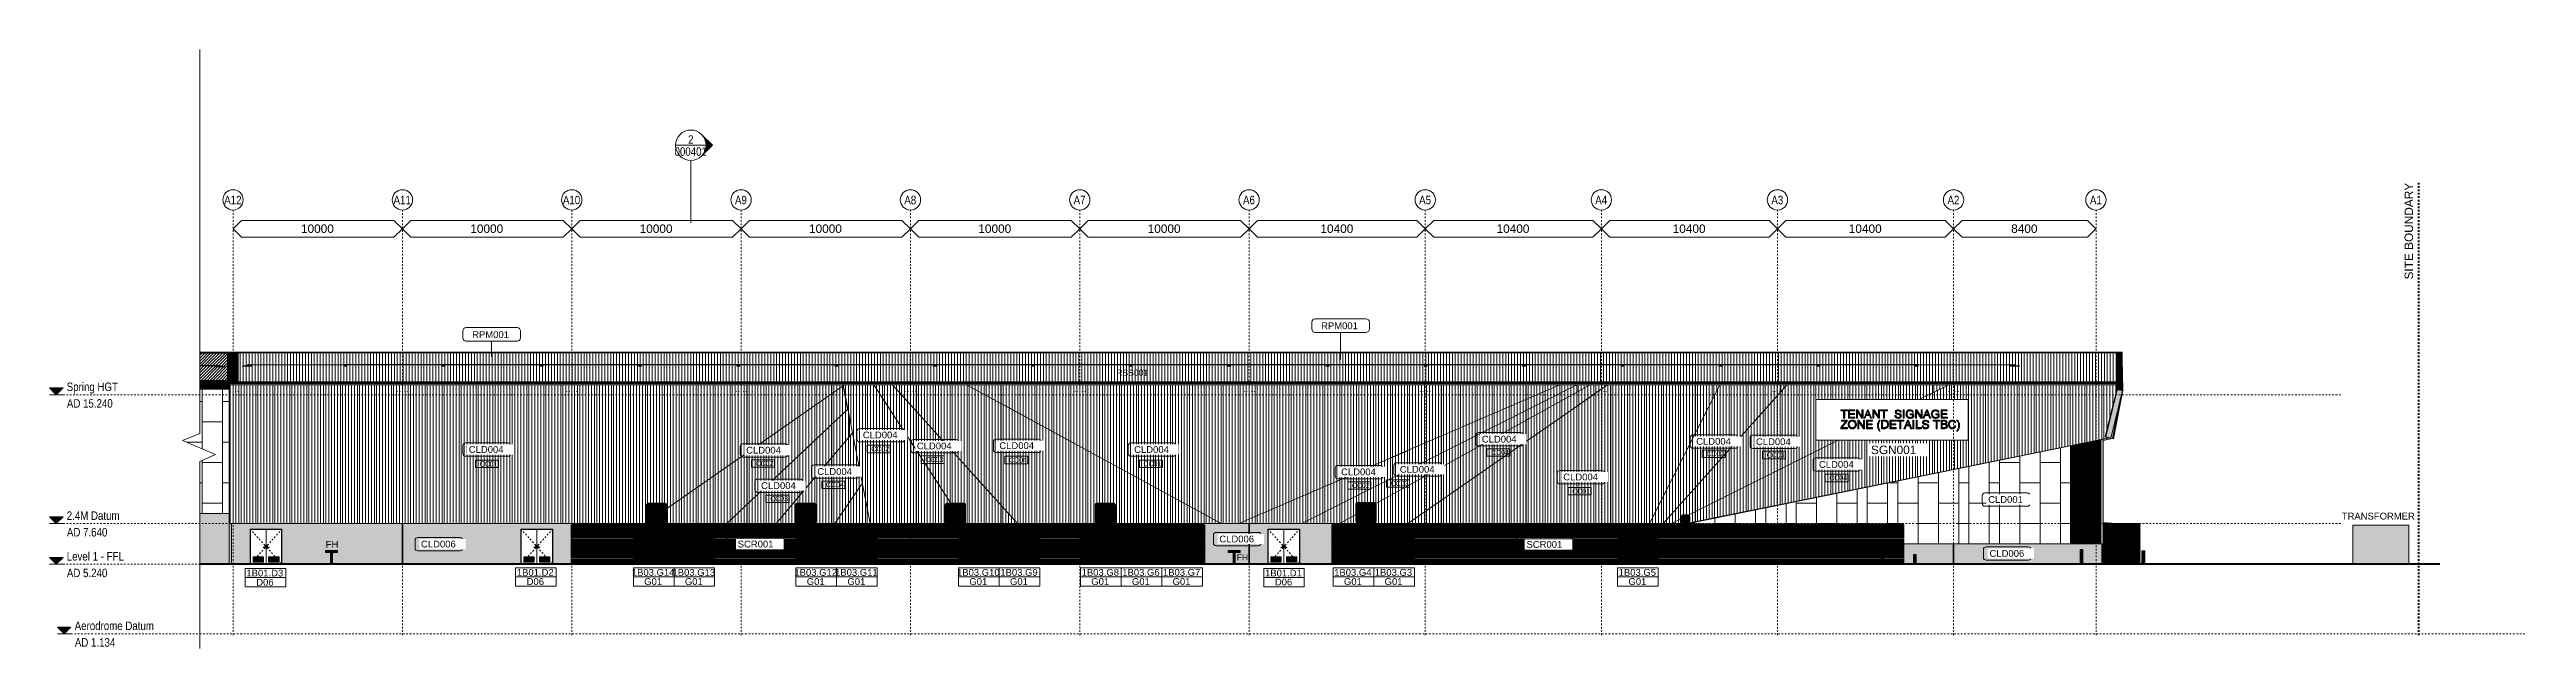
# Model space of a CAD drawing. Header units: metres. Extents: x 902 to 1205, y -4 to 36.
# Drawn here: x 902.4 to 1048.7, y 0.3 to 35.6 of the extents above; entities that cross this region are included whole.
import ezdxf

# ---------------------------------------------------------------- set-up
doc = ezdxf.new("R2010")
doc.units = ezdxf.units.M
for name, pattern in [('AEC_Center', [0.024, 0.012, -0.004, 0.004, -0.004]), ('BOUNDARY', [0.016, 0.01, -0.003, 0, -0.003]), ('Center', [0.178333, 0.020833, -0.0525, 0.0525, -0.0525]), ('Dash Small', [0.009, 0.003, -0.0015, 0.003, -0.0015]), ('Grid Line', [0.021, 0.012, -0.003, 0.003, -0.003]), ('Hidden', [0.006, 0.004, -0.002])]:
    doc.linetypes.add(name, pattern=pattern)
for name, color, linetype, lineweight in [('A-ANNO-IDEN', 131, 'Continuous', 5), ('A-ANNO-KEYN', 231, 'Continuous', 5), ('A-ANNO-NOTE', 131, 'Continuous', 5), ('A-DETL', 90, 'Continuous', 13), ('A-DETL-GENF', 92, 'Continuous', 5), ('A-DOOR', 31, 'Continuous', 5), ('A-DOOR-FRAM', 31, 'Continuous', 5), ('A-DOOR-IDEN', 31, 'Continuous', 5), ('A-FLOR-LEVL', 51, 'Continuous', 5), ('A-GENM', 13, 'Continuous', 5), ('A-GENM-IDEN', 13, 'Continuous', 5), ('A-GLAZ', 151, 'Continuous', 5), ('A-GLAZ-CURT', 52, 'Continuous', 5), ('A-GLAZ-CWMG', 51, 'Continuous', 5), ('A-ROOF', 132, 'Continuous', 5), ('A-ROOF-IDEN', 132, 'Continuous', 5), ('A-ROOF-OTLN', 132, 'Continuous', 5), ('A-ROOF-PATT', 132, 'Continuous', 5), ('A-WALL', 113, 'Continuous', 5), ('A-WALL-IDEN', 211, 'Continuous', 5), ('A-WALL-PATT', 111, 'Continuous', 5), ('C-PRKG', 70, 'Continuous', 5), ('F-FIRE', 13, 'Continuous', 5), ('F-FIRE-IDEN', 13, 'Continuous', 5), ('G-ANNO-SYMB', 111, 'Continuous', 5), ('G-ANNO-TEXT', 231, 'Continuous', 5), ('P-EQPM', 6, 'Continuous', 5), ('P-SANR-FIXT', 6, 'Continuous', 5), ('Q-SPCQ', 91, 'Continuous', 5), ('S-BEAM', 12, 'Continuous', 5), ('S-COLS', 52, 'Continuous', 5), ('S-GRID', 1, 'Continuous', 5), ('S-GRID-IDEN', 1, 'Continuous', 5)]:
    doc.layers.add(name, color=color, linetype=linetype, lineweight=lineweight)
doc.styles.add('Arial', font='arial.ttf', dxfattribs={"height": 0.5})
doc.styles.add('Arial Narrow', font='ARIALN.TTF', dxfattribs={"height": 0.5})
doc.styles.add('Arial Narrow_1', font='ARIALN.TTF', dxfattribs={"height": 0.3})
doc.styles.add('Arial_1', font='arial.ttf', dxfattribs={"height": 0.4})
doc.styles.add('Arial_2', font='arial.ttf', dxfattribs={"height": 0.36})
pattern_1 = [(90, (938.598, 7.64), (-0.175, 1e-17), [])]
pattern_2 = [(90, (939.598, 7.64), (-0.175, 1e-17), [])]
pattern_3 = [(90, (940.598, 7.64), (-0.175, 1e-17), [])]
pattern_4 = [(90, (941.598, 7.64), (-0.175, 1e-17), [])]
pattern_5 = [(90, (942.598, 7.64), (-0.175, 1e-17), [])]
pattern_6 = [(90, (943.598, 7.64), (-0.175, 1e-17), [])]
pattern_7 = [(90, (944.598, 7.64), (-0.175, 1e-17), [])]
pattern_8 = [(90, (945.598, 7.64), (-0.175, 1e-17), [])]
pattern_9 = [(90, (946.598, 7.64), (-0.175, 1e-17), [])]
pattern_10 = [(90, (947.598, 7.64), (-0.175, 1e-17), [])]
pattern_11 = [(90, (948.598, 7.64), (-0.175, 1e-17), [])]
pattern_12 = [(90, (949.598, 7.64), (-0.175, 1e-17), [])]
pattern_13 = [(90, (950.598, 7.64), (-0.175, 1e-17), [])]
pattern_14 = [(90, (957.598, 7.64), (-0.175, 1e-17), [])]
pattern_15 = [(90, (958.598, 7.64), (-0.175, 1e-17), [])]
pattern_16 = [(90, (959.598, 7.64), (-0.175, 1e-17), [])]
pattern_17 = [(90, (960.598, 7.64), (-0.175, 1e-17), [])]
pattern_18 = [(90, (961.598, 7.64), (-0.175, 1e-17), [])]
pattern_19 = [(90, (962.598, 7.64), (-0.175, 1e-17), [])]
pattern_20 = [(90, (963.598, 7.64), (-0.175, 1e-17), [])]
pattern_21 = [(90, (964.598, 7.64), (-0.175, 1e-17), [])]
pattern_22 = [(90, (965.598, 7.64), (-0.175, 1e-17), [])]
pattern_23 = [(90, (966.598, 7.64), (-0.175, 1e-17), [])]
pattern_24 = [(90, (967.598, 7.64), (-0.175, 1e-17), [])]
pattern_25 = [(90, (968.598, 7.64), (-0.175, 1e-17), [])]
pattern_26 = [(90, (969.598, 7.64), (-0.175, 1e-17), [])]
pattern_27 = [(90, (970.598, 7.64), (-0.175, 1e-17), [])]
pattern_28 = [(90, (971.598, 7.64), (-0.175, 1e-17), [])]
pattern_29 = [(90, (973.598, 7.64), (-0.175, 1e-17), [])]
pattern_30 = [(90, (974.598, 7.64), (-0.175, 1e-17), [])]
pattern_31 = [(90, (975.598, 7.64), (-0.175, 1e-17), [])]
pattern_32 = [(90, (976.598, 7.64), (-0.175, 1e-17), [])]
pattern_33 = [(90, (977.598, 7.64), (-0.175, 1e-17), [])]
pattern_34 = [(90, (978.598, 7.64), (-0.175, 1e-17), [])]
pattern_35 = [(90, (979.598, 7.64), (-0.175, 1e-17), [])]
pattern_36 = [(90, (980.598, 7.64), (-0.175, 1e-17), [])]
pattern_37 = [(90, (981.598, 7.64), (-0.175, 1e-17), [])]
pattern_38 = [(90, (982.598, 7.64), (-0.175, 1e-17), [])]
pattern_39 = [(90, (983.598, 7.64), (-0.175, 1e-17), [])]
pattern_40 = [(90, (984.598, 7.64), (-0.175, 1e-17), [])]
pattern_41 = [(90, (985.598, 7.64), (-0.175, 1e-17), [])]
pattern_42 = [(90, (986.598, 7.64), (-0.175, 1e-17), [])]
pattern_43 = [(90, (987.598, 7.64), (-0.175, 1e-17), [])]
pattern_44 = [(90, (988.598, 7.64), (-0.175, 1e-17), [])]
pattern_45 = [(90, (989.598, 7.64), (-0.175, 1e-17), [])]
pattern_46 = [(90, (990.598, 7.64), (-0.175, 1e-17), [])]
pattern_47 = [(90, (991.598, 7.64), (-0.175, 1e-17), [])]
pattern_48 = [(90, (992.598, 7.64), (-0.175, 1e-17), [])]
pattern_49 = [(90, (993.598, 7.64), (-0.175, 1e-17), [])]
pattern_50 = [(90, (997.598, 7.64), (-0.175, 1e-17), [])]
pattern_51 = [(90, (998.598, 7.64), (-0.175, 1e-17), [])]
pattern_52 = [(90, (999.598, 7.64), (-0.175, 1e-17), [])]
pattern_53 = [(90, (1000.598, 7.64), (-0.175, 1e-17), [])]
pattern_54 = [(90, (951.598, 7.64), (-0.175, 1e-17), [])]
pattern_55 = [(90, (952.598, 7.64), (-0.175, 1e-17), [])]
pattern_56 = [(90, (953.598, 7.64), (-0.175, 1e-17), [])]
pattern_57 = [(90, (954.598, 7.64), (-0.175, 1e-17), [])]
pattern_58 = [(90, (955.598, 7.64), (-0.175, 1e-17), [])]
pattern_59 = [(90, (956.598, 7.64), (-0.175, 1e-17), [])]
pattern_60 = [(90, (1001.598, 7.64), (-0.175, 1e-17), [])]
pattern_61 = [(90, (1002.598, 7.64), (-0.175, 1e-17), [])]
pattern_62 = [(90, (1003.598, 7.64), (-0.175, 1e-17), [])]
pattern_63 = [(90, (1004.598, 7.64), (-0.175, 1e-17), [])]
pattern_64 = [(90, (1005.598, 7.64), (-0.175, 1e-17), [])]
pattern_65 = [(90, (1006.598, 7.64), (-0.175, 1e-17), [])]
pattern_66 = [(90, (1007.598, 7.64), (-0.175, 1e-17), [])]
pattern_67 = [(90, (1008.598, 7.64), (-0.175, 1e-17), [])]
pattern_68 = [(90, (1009.598, 7.64), (-0.175, 1e-17), [])]
pattern_69 = [(90, (1010.598, 7.64), (-0.175, 1e-17), [])]
pattern_70 = [(90, (1011.598, 7.64), (-0.175, 1e-17), [])]
pattern_71 = [(90, (1012.598, 7.64), (-0.175, 1e-17), [])]
pattern_72 = [(90, (1013.598, 7.64), (-0.175, 1e-17), [])]

msp = doc.modelspace()

# ---------------------------------------------------------------- texts
at = {"layer": 'A-ANNO-IDEN', "char_height": 0.36, "attachment_point": 1, "style": 'Arial_2'}
for s, insert, width in [('RSS001', (965.41, 16.72), 2.2447), ('FH', (972.52, 5.83), 0.8017)]:
    msp.add_mtext(s, dxfattribs=dict(at, insert=insert, width=width))
at = {"layer": 'A-ANNO-NOTE', "char_height": 0.5, "attachment_point": 1, "style": 'Arial'}
for s, insert, width in [('10000', (917.26, 25.29), 2.3249), ('10000', (927.26, 25.29), 2.3249), ('10000', (937.26, 25.29), 2.3249), ('10000', (947.26, 25.29), 2.3249), ('10000', (957.26, 25.29), 2.3249), ('10000', (967.26, 25.29), 2.3249), ('10400', (977.46, 25.29), 2.3249), ('10400', (987.86, 25.29), 2.3249), ('10400', (998.26, 25.29), 2.3249), ('10400', (1008.66, 25.29), 2.3249), ('8400', (1018.25, 25.29), 1.8599)]:
    msp.add_mtext(s, dxfattribs=dict(at, insert=insert, width=width))
at = {"layer": 'A-DOOR-IDEN', "char_height": 0.4, "attachment_point": 1, "style": 'Arial_1'}
for s, insert, width in [('1B01.D3', (914.04, 4.92), 2.6937), ('D06', (914.62, 4.38), 1.2667), ('1B01.D2', (930.01, 4.96), 2.6937), ('D06', (930.59, 4.42), 1.2667), ('1B03.G14', (936.8, 4.96), 3.1105), ('G01', (937.53, 4.42), 1.2987), ('1B03.G13', (939.2, 4.96), 3.1105), ('G01', (939.93, 4.42), 1.2987), ('1B03.G12', (946.4, 4.96), 3.1105), ('G01', (947.13, 4.42), 1.2987), ('1B03.G11', (948.8, 4.96), 3.1105), ('G01', (949.53, 4.42), 1.2987), ('1B03.G10', (956, 4.96), 3.1105), ('G01', (956.73, 4.42), 1.2987), ('1B03.G9', (958.56, 4.96), 2.7257), ('G01', (959.13, 4.42), 1.2987), ('1B03.G8', (963.36, 4.96), 2.7257), ('G01', (963.93, 4.42), 1.2987), ('1B03.G6', (965.76, 4.96), 2.7257), ('G01', (966.33, 4.42), 1.2987), ('1B03.G7', (968.16, 4.96), 2.7257), ('G01', (968.73, 4.42), 1.2987), ('1B01.D1', (974.19, 4.92), 2.6937), ('D06', (974.77, 4.39), 1.2667), ('1B03.G4', (978.27, 4.96), 2.7257), ('G01', (978.85, 4.42), 1.2987), ('1B03.G3', (980.67, 4.96), 2.7257), ('G01', (981.25, 4.42), 1.2987), ('1B03.G5', (995.07, 4.96), 2.7257), ('G01', (995.65, 4.42), 1.2987)]:
    msp.add_mtext(s, dxfattribs=dict(at, insert=insert, width=width))
at = {"layer": 'A-FLOR-LEVL', "char_height": 0.5, "attachment_point": 1, "style": 'Arial Narrow'}
for s, insert, width in [('AD 15.240', (903.44, 14.98), 3.2709), ('Spring HGT', (903.43, 15.96), 3.6717), ('AD 7.640', (903.44, 7.38), 2.8861), ('2.4M Datum', (903.43, 8.36), 3.7679), ('Level 1 - FFL', (903.43, 5.96), 4.1046), ('AD 5.240', (903.44, 4.98), 2.8861), ('Aerodrome Datum', (903.9, 1.86), 5.6439), ('AD 1.134', (903.91, 0.88), 2.8861)]:
    msp.add_mtext(s, dxfattribs=dict(at, insert=insert, width=width))
at = {"layer": 'F-FIRE-IDEN', "insert": (918.72, 6.62), "char_height": 0.4, "width": 0.9139, "attachment_point": 1, "style": 'Arial_1'}
msp.add_mtext('FH', dxfattribs=at)
at = {"layer": 'G-ANNO-SYMB', "char_height": 0.5, "attachment_point": 1, "style": 'Arial Narrow'}
for s, insert, width in [('000401', (939.32, 29.84), 2.3089), ('2', (940.12, 30.55), 0.3848)]:
    msp.add_mtext(s, dxfattribs=dict(at, insert=insert, width=width))
at = {"layer": 'G-ANNO-TEXT', "color": 7, "insert": (1041.48, 22.04), "char_height": 0.5, "width": 6.9105, "attachment_point": 1, "rotation": 90, "style": 'Arial'}
msp.add_mtext('SITE BOUNDARY', dxfattribs=at)
at = {"layer": 'G-ANNO-TEXT', "color": 7, "insert": (1037.77, 8.28), "char_height": 0.4, "width": 5.3072, "attachment_point": 1, "style": 'Arial_1'}
msp.add_mtext('TRANSFORMER', dxfattribs=at)
at = {"layer": 'S-GRID-IDEN', "char_height": 0.5, "attachment_point": 1, "style": 'Arial Narrow'}
for s, insert, width in [('A12', (912.73, 26.98), 1.2346), ('A11', (922.73, 26.98), 1.2346), ('A10', (932.73, 26.98), 1.2346), ('A9', (942.89, 26.98), 0.8498), ('A8', (952.89, 26.98), 0.8498), ('A7', (962.89, 26.98), 0.8498), ('A6', (972.89, 26.98), 0.8498), ('A5', (983.29, 26.98), 0.8498), ('A4', (993.69, 26.98), 0.8498), ('A3', (1004.09, 26.98), 0.8498), ('A2', (1014.49, 26.98), 0.8498), ('A1', (1022.9, 26.98), 0.8498)]:
    msp.add_mtext(s, dxfattribs=dict(at, insert=insert, width=width))

# ---------------------------------------------------------------- blocks, each defined once
blk = doc.blocks.new('Structural Framing 30 - Structural Framing 1-951963-North - Grids A')
at = {"layer": 'S-BEAM'}
blk.add_hatch(color=256, dxfattribs=at).paths.add_polyline_path([(1014.86, 5.24), (1014.86, 6.44), (1014.84, 6.44), (1014.84, 5.24)])
blk = doc.blocks.new('X_Door-Panel-Hinge-Standard - Standard-3351174-North - Grids A')
at = {"layer": 'A-DOOR'}
for p, q in [((975.3, 5.26), (975.3, 7.3)), ((976.22, 7.3), (975.3, 7.3)), ((976.22, 7.3), (976.22, 5.26)), ((976.22, 5.26), (975.3, 5.26)), ((975.45, 5.68), (975.45, 5.36)), ((975.45, 5.68), (976.07, 5.68)), ((975.45, 5.68), (975.45, 5.68)), ((975.45, 5.68), (976.07, 5.68)), ((975.45, 5.36), (975.45, 5.68)), ((975.45, 5.36), (975.45, 5.36)), ((975.45, 5.36), (976.07, 5.36)), ((976.07, 5.36), (975.45, 5.36)), ((975.47, 5.66), (975.47, 5.38)), ((975.47, 5.66), (976.05, 5.66)), ((975.47, 5.38), (976.05, 5.38)), ((975.48, 5.66), (975.48, 5.64)), ((975.48, 5.66), (976.05, 5.66)), ((975.48, 5.64), (975.48, 5.64)), ((975.48, 5.63), (975.48, 5.64)), ((976.05, 5.64), (975.48, 5.64)), ((975.48, 5.63), (976.05, 5.63)), ((975.48, 5.63), (975.48, 5.62)), ((975.48, 5.61), (975.48, 5.62)), ((975.48, 5.61), (975.48, 5.61)), ((976.05, 5.61), (975.48, 5.61)), ((975.48, 5.61), (976.05, 5.61)), ((975.48, 5.61), (975.48, 5.59)), ((975.48, 5.59), (975.48, 5.59)), ((975.48, 5.58), (975.48, 5.59)), ((976.05, 5.59), (975.48, 5.59)), ((975.48, 5.58), (976.05, 5.58)), ((975.48, 5.58), (975.48, 5.57)), ((975.48, 5.56), (975.48, 5.57)), ((975.48, 5.56), (975.48, 5.56)), ((976.05, 5.56), (975.48, 5.56)), ((975.48, 5.56), (976.05, 5.56)), ((975.48, 5.56), (975.48, 5.54)), ((975.48, 5.54), (975.48, 5.54)), ((975.48, 5.53), (975.48, 5.54)), ((976.05, 5.54), (975.48, 5.54)), ((975.48, 5.53), (976.05, 5.53)), ((975.48, 5.53), (975.48, 5.52)), ((975.48, 5.51), (975.48, 5.52)), ((975.48, 5.51), (975.48, 5.51)), ((976.05, 5.51), (975.48, 5.51)), ((975.48, 5.51), (976.05, 5.51)), ((975.48, 5.51), (975.48, 5.49)), ((975.48, 5.48), (975.48, 5.49)), ((975.48, 5.48), (975.48, 5.48)), ((976.05, 5.48), (975.48, 5.48)), ((975.48, 5.48), (976.05, 5.48)), ((975.48, 5.48), (975.48, 5.47)), ((975.48, 5.46), (975.48, 5.47)), ((975.48, 5.46), (975.48, 5.46)), ((976.05, 5.46), (975.48, 5.46)), ((975.48, 5.46), (976.05, 5.46)), ((975.48, 5.46), (975.48, 5.44)), ((975.48, 5.43), (975.48, 5.44)), ((975.48, 5.43), (975.48, 5.43)), ((976.05, 5.43), (975.48, 5.43)), ((975.48, 5.43), (976.05, 5.43)), ((975.48, 5.43), (975.48, 5.42)), ((975.48, 5.41), (975.48, 5.42)), ((975.48, 5.41), (975.48, 5.41)), ((976.05, 5.41), (975.48, 5.41)), ((975.48, 5.41), (976.05, 5.41)), ((975.48, 5.41), (975.48, 5.39)), ((975.48, 5.38), (975.48, 5.39)), ((976.05, 5.38), (975.48, 5.38)), ((976.05, 5.38), (976.05, 5.66)), ((976.05, 5.64), (976.05, 5.66)), ((976.05, 5.64), (976.05, 5.63)), ((976.05, 5.64), (976.05, 5.64)), ((976.05, 5.62), (976.05, 5.63)), ((976.05, 5.62), (976.05, 5.61)), ((976.05, 5.61), (976.05, 5.61)), ((976.05, 5.59), (976.05, 5.61)), ((976.05, 5.59), (976.05, 5.58)), ((976.05, 5.59), (976.05, 5.59)), ((976.05, 5.57), (976.05, 5.58)), ((976.05, 5.57), (976.05, 5.56)), ((976.05, 5.56), (976.05, 5.56)), ((976.05, 5.54), (976.05, 5.56)), ((976.05, 5.54), (976.05, 5.53)), ((976.05, 5.54), (976.05, 5.54)), ((976.05, 5.52), (976.05, 5.53)), ((976.05, 5.52), (976.05, 5.51)), ((976.05, 5.51), (976.05, 5.51)), ((976.05, 5.49), (976.05, 5.51)), ((976.05, 5.49), (976.05, 5.48)), ((976.05, 5.48), (976.05, 5.48)), ((976.05, 5.47), (976.05, 5.48)), ((976.05, 5.47), (976.05, 5.46)), ((976.05, 5.46), (976.05, 5.46)), ((976.05, 5.44), (976.05, 5.46)), ((976.05, 5.44), (976.05, 5.43)), ((976.05, 5.43), (976.05, 5.43)), ((976.05, 5.42), (976.05, 5.43)), ((976.05, 5.42), (976.05, 5.41)), ((976.05, 5.41), (976.05, 5.41)), ((976.05, 5.39), (976.05, 5.41)), ((976.05, 5.39), (976.05, 5.38)), ((976.07, 5.36), (976.07, 5.68)), ((976.07, 5.68), (976.07, 5.68)), ((976.07, 5.68), (976.07, 5.36)), ((976.07, 5.36), (976.07, 5.36))]:
    blk.add_line(p, q, dxfattribs=at)
at = {"layer": 'A-DOOR', "linetype": 'Dash Small'}
for p, q in [((975.3, 6.28), (975.35, 6.33)), ((975.35, 6.23), (975.3, 6.28)), ((975.38, 6.36), (976.22, 7.3)), ((976.22, 5.26), (975.38, 6.2))]:
    blk.add_line(p, q, dxfattribs=at)
blk = doc.blocks.new('X_Door-Panel-Hinge-Standard - Standard-3351107-North - Grids A')
at = {"layer": 'A-DOOR', "linetype": 'Dash Small'}
for p, q in [((975.23, 6.36), (974.38, 7.3)), ((974.38, 5.26), (975.23, 6.2)), ((975.3, 6.28), (975.25, 6.33)), ((975.25, 6.23), (975.3, 6.28))]:
    blk.add_line(p, q, dxfattribs=at)
at = {"layer": 'A-DOOR'}
for p, q in [((974.38, 5.26), (974.38, 7.3)), ((975.3, 7.3), (974.38, 7.3)), ((975.3, 7.3), (975.3, 5.26)), ((975.3, 5.26), (974.38, 5.26)), ((974.53, 5.68), (974.53, 5.68)), ((974.53, 5.68), (974.53, 5.36)), ((974.53, 5.68), (975.15, 5.68)), ((974.53, 5.68), (975.15, 5.68)), ((974.53, 5.36), (974.53, 5.68)), ((974.53, 5.36), (974.53, 5.36)), ((974.53, 5.36), (975.15, 5.36)), ((975.15, 5.36), (974.53, 5.36)), ((974.55, 5.66), (974.55, 5.38)), ((974.55, 5.66), (974.55, 5.64)), ((974.55, 5.66), (975.13, 5.66)), ((974.55, 5.66), (975.13, 5.66)), ((974.55, 5.64), (974.55, 5.64)), ((974.55, 5.63), (974.55, 5.64)), ((975.13, 5.64), (974.55, 5.64)), ((974.55, 5.63), (975.13, 5.63)), ((974.55, 5.63), (974.55, 5.62)), ((974.55, 5.61), (974.55, 5.62)), ((974.55, 5.61), (974.55, 5.61)), ((975.13, 5.61), (974.55, 5.61)), ((974.55, 5.61), (975.13, 5.61)), ((974.55, 5.61), (974.55, 5.59)), ((974.55, 5.59), (974.55, 5.59)), ((974.55, 5.58), (974.55, 5.59)), ((975.13, 5.59), (974.55, 5.59)), ((974.55, 5.58), (975.13, 5.58)), ((974.55, 5.58), (974.55, 5.57)), ((974.55, 5.56), (974.55, 5.57)), ((974.55, 5.56), (974.55, 5.56)), ((975.13, 5.56), (974.55, 5.56)), ((974.55, 5.56), (975.13, 5.56)), ((974.55, 5.56), (974.55, 5.54)), ((974.55, 5.54), (974.55, 5.54)), ((974.55, 5.53), (974.55, 5.54)), ((975.13, 5.54), (974.55, 5.54)), ((974.55, 5.53), (975.13, 5.53)), ((974.55, 5.53), (974.55, 5.52)), ((974.55, 5.51), (974.55, 5.52)), ((974.55, 5.51), (974.55, 5.51)), ((975.13, 5.51), (974.55, 5.51)), ((974.55, 5.51), (975.13, 5.51)), ((974.55, 5.51), (974.55, 5.49)), ((974.55, 5.48), (974.55, 5.49)), ((974.55, 5.48), (974.55, 5.48)), ((975.13, 5.48), (974.55, 5.48)), ((974.55, 5.48), (975.13, 5.48)), ((974.55, 5.48), (974.55, 5.47)), ((974.55, 5.46), (974.55, 5.47)), ((974.55, 5.46), (974.55, 5.46)), ((975.13, 5.46), (974.55, 5.46)), ((974.55, 5.46), (975.13, 5.46)), ((974.55, 5.46), (974.55, 5.44)), ((974.55, 5.43), (974.55, 5.44)), ((974.55, 5.43), (974.55, 5.43)), ((975.13, 5.43), (974.55, 5.43)), ((974.55, 5.43), (975.13, 5.43)), ((974.55, 5.43), (974.55, 5.42)), ((974.55, 5.41), (974.55, 5.42)), ((974.55, 5.41), (974.55, 5.41)), ((975.13, 5.41), (974.55, 5.41)), ((974.55, 5.41), (975.13, 5.41)), ((974.55, 5.41), (974.55, 5.39)), ((974.55, 5.38), (974.55, 5.39)), ((975.13, 5.38), (974.55, 5.38)), ((974.55, 5.38), (975.13, 5.38)), ((975.13, 5.38), (975.13, 5.66)), ((975.13, 5.64), (975.13, 5.66)), ((975.13, 5.64), (975.13, 5.63)), ((975.13, 5.64), (975.13, 5.64)), ((975.13, 5.62), (975.13, 5.63)), ((975.13, 5.62), (975.13, 5.61)), ((975.13, 5.61), (975.13, 5.61)), ((975.13, 5.59), (975.13, 5.61)), ((975.13, 5.59), (975.13, 5.58)), ((975.13, 5.59), (975.13, 5.59)), ((975.13, 5.57), (975.13, 5.58)), ((975.13, 5.57), (975.13, 5.56)), ((975.13, 5.56), (975.13, 5.56)), ((975.13, 5.54), (975.13, 5.56)), ((975.13, 5.54), (975.13, 5.53)), ((975.13, 5.54), (975.13, 5.54)), ((975.13, 5.52), (975.13, 5.53)), ((975.13, 5.52), (975.13, 5.51)), ((975.13, 5.51), (975.13, 5.51)), ((975.13, 5.49), (975.13, 5.51)), ((975.13, 5.49), (975.13, 5.48)), ((975.13, 5.48), (975.13, 5.48)), ((975.13, 5.47), (975.13, 5.48)), ((975.13, 5.47), (975.13, 5.46)), ((975.13, 5.46), (975.13, 5.46)), ((975.13, 5.44), (975.13, 5.46)), ((975.13, 5.44), (975.13, 5.43)), ((975.13, 5.43), (975.13, 5.43)), ((975.13, 5.42), (975.13, 5.43)), ((975.13, 5.42), (975.13, 5.41)), ((975.13, 5.41), (975.13, 5.41)), ((975.13, 5.39), (975.13, 5.41)), ((975.13, 5.39), (975.13, 5.38)), ((975.15, 5.36), (975.15, 5.68)), ((975.15, 5.68), (975.15, 5.68)), ((975.15, 5.68), (975.15, 5.36)), ((975.15, 5.36), (975.15, 5.36))]:
    blk.add_line(p, q, dxfattribs=at)
blk = doc.blocks.new('X_Door-Frame-Metal - Standard-3351378-North - Grids A')
at = {"layer": 'A-DOOR-FRAM'}
for p, q in [((976.24, 7.32), (974.36, 7.32)), ((974.36, 7.32), (974.36, 5.24)), ((976.24, 7.32), (976.24, 5.24)), ((974.38, 5.24), (974.38, 7.3)), ((974.38, 7.3), (976.22, 7.3)), ((976.22, 7.3), (976.22, 5.24)), ((974.4, 5.24), (974.4, 5.26)), ((976.2, 5.26), (976.2, 5.24))]:
    blk.add_line(p, q, dxfattribs=at)
blk = doc.blocks.new('X_Door-Handle-Lockwood 4800 Series Lever - Standard-764996-North - Grids A')
at = {"layer": 'A-DOOR'}
for points in [[(975.15, 6.24), (975.16, 6.24), (975.16, 6.25), (975.14, 6.25), (975.13, 6.24), (975.15, 6.24)], [(975.14, 6.23), (975.14, 6.23), (975.15, 6.23), (975.16, 6.23), (975.15, 6.24), (975.13, 6.24), (975.14, 6.23)], [(975.21, 6.24), (975.21, 6.25), (975.16, 6.25), (975.16, 6.24)], [(975.21, 6.23), (975.21, 6.24), (975.16, 6.24), (975.16, 6.23)], [(975.23, 6.24), (975.24, 6.24), (975.24, 6.25), (975.22, 6.25), (975.21, 6.25), (975.22, 6.24)], [(975.22, 6.23), (975.24, 6.23), (975.24, 6.24), (975.22, 6.24), (975.21, 6.23), (975.22, 6.23)], [(975.24, 6.32), (975.25, 6.32), (975.25, 6.33), (975.25, 6.35), (975.24, 6.35), (975.23, 6.35), (975.23, 6.33), (975.24, 6.32)]]:
    blk.add_hatch(color=256, dxfattribs=at).paths.add_polyline_path(points)
h = blk.add_hatch(color=256, dxfattribs=at)
h.paths.add_polyline_path([(975.25, 6.37), (975.25, 6.32), (975.24, 6.32), (975.23, 6.32), (975.23, 6.33), (975.23, 6.35), (975.23, 6.35), (975.24, 6.35), (975.25, 6.35), (975.25, 6.35), (975.25, 6.35)])
h.paths.add_polyline_path([(975.23, 6.19), (975.25, 6.19), (975.25, 6.38), (975.23, 6.37), (975.23, 6.25), (975.24, 6.25), (975.24, 6.25), (975.25, 6.25), (975.25, 6.24), (975.25, 6.23), (975.24, 6.23), (975.23, 6.23), (975.23, 6.19)])
for p, q in [((975.21, 6.25), (975.16, 6.25)), ((975.16, 6.23), (975.21, 6.23)), ((975.25, 6.38), (975.23, 6.38)), ((975.23, 6.37), (975.23, 6.25)), ((975.23, 6.34), (975.23, 6.33)), ((975.23, 6.23), (975.23, 6.19)), ((975.23, 6.19), (975.25, 6.19)), ((975.25, 6.19), (975.25, 6.37)), ((975.25, 6.33), (975.25, 6.34))]:
    blk.add_line(p, q, dxfattribs=at)
at = {"layer": 'A-DOOR', "flags": 128}
for points in [[(975.16, 6.25), (975.16, 6.25), (975.16, 6.25), (975.16, 6.25), (975.16, 6.25), (975.16, 6.25), (975.16, 6.25), (975.16, 6.25), (975.15, 6.25), (975.15, 6.25), (975.15, 6.25), (975.15, 6.25), (975.15, 6.25), (975.15, 6.25), (975.15, 6.25), (975.15, 6.25), (975.15, 6.25), (975.15, 6.25), (975.14, 6.25), (975.14, 6.25), (975.14, 6.25), (975.14, 6.25), (975.14, 6.25), (975.14, 6.25), (975.14, 6.25), (975.14, 6.25), (975.14, 6.25), (975.14, 6.25), (975.14, 6.25), (975.14, 6.25), (975.14, 6.25), (975.14, 6.25), (975.14, 6.25), (975.14, 6.25), (975.14, 6.25), (975.14, 6.25), (975.14, 6.25), (975.14, 6.25), (975.14, 6.25), (975.14, 6.25)], [(975.14, 6.23), (975.14, 6.23), (975.14, 6.23), (975.14, 6.23), (975.14, 6.23), (975.14, 6.23), (975.14, 6.23), (975.14, 6.23), (975.14, 6.23), (975.14, 6.23), (975.14, 6.23), (975.14, 6.23), (975.14, 6.23), (975.14, 6.23), (975.14, 6.23), (975.14, 6.23), (975.14, 6.23), (975.14, 6.23), (975.14, 6.23), (975.14, 6.23), (975.14, 6.23), (975.14, 6.23), (975.15, 6.23), (975.15, 6.23), (975.15, 6.23), (975.15, 6.23), (975.15, 6.23), (975.15, 6.23), (975.15, 6.23), (975.15, 6.23), (975.15, 6.23), (975.15, 6.23), (975.15, 6.23), (975.16, 6.23), (975.16, 6.23), (975.16, 6.23), (975.16, 6.23), (975.16, 6.23), (975.16, 6.23), (975.16, 6.23), (975.16, 6.23)], [(975.24, 6.25), (975.24, 6.25), (975.24, 6.25), (975.24, 6.25), (975.24, 6.25), (975.24, 6.25), (975.24, 6.25), (975.24, 6.25), (975.24, 6.25), (975.24, 6.25), (975.24, 6.25), (975.24, 6.25), (975.24, 6.25), (975.24, 6.25), (975.24, 6.25), (975.24, 6.25), (975.24, 6.25), (975.23, 6.25), (975.23, 6.25), (975.23, 6.25), (975.23, 6.25), (975.23, 6.25), (975.23, 6.25), (975.23, 6.25), (975.23, 6.25), (975.23, 6.25), (975.23, 6.25), (975.23, 6.25), (975.23, 6.25), (975.22, 6.25), (975.22, 6.25), (975.22, 6.25), (975.22, 6.25), (975.22, 6.25), (975.22, 6.25), (975.22, 6.25), (975.22, 6.25), (975.22, 6.25), (975.21, 6.25), (975.21, 6.25), (975.21, 6.25)], [(975.21, 6.23), (975.21, 6.23), (975.22, 6.23), (975.22, 6.23), (975.22, 6.23), (975.22, 6.23), (975.22, 6.23), (975.22, 6.23), (975.22, 6.23), (975.22, 6.23), (975.22, 6.23), (975.23, 6.23), (975.23, 6.23), (975.23, 6.23), (975.23, 6.23), (975.23, 6.23), (975.23, 6.23), (975.23, 6.23), (975.23, 6.23), (975.23, 6.23), (975.23, 6.23), (975.23, 6.23), (975.23, 6.23), (975.24, 6.23), (975.24, 6.23), (975.24, 6.23), (975.24, 6.23), (975.24, 6.23), (975.24, 6.23), (975.24, 6.23), (975.24, 6.23), (975.24, 6.23), (975.24, 6.23), (975.24, 6.23), (975.24, 6.23), (975.24, 6.23), (975.24, 6.23), (975.24, 6.23), (975.24, 6.23), (975.24, 6.23)]]:
    blk.add_lwpolyline(points, dxfattribs=at)
at = {"layer": 'A-DOOR'}
for centre, radius, start, end in [((975.14, 6.24), 0.008, 90, 270), ((975.14, 6.24), 0.008, 90, 180), ((975.14, 6.24), 0.008, 180, 270), ((975.23, 6.37), 0.001, 90, 180), ((975.24, 6.34), 0.01, 360, 180), ((975.24, 6.33), 0.01, 180, 0), ((975.24, 6.33), 0.01, 195, 210), ((975.24, 6.24), 0.01, 0, 135), ((975.24, 6.24), 0.01, 225, 0), ((975.23, 6.19), 0.001, 180, 270), ((975.24, 6.34), 0.01, 30, 120), ((975.24, 6.33), 0.01, 240, 300), ((975.24, 6.24), 0.008, 270, 90), ((975.24, 6.24), 0.008, 0, 120), ((975.24, 6.24), 0.008, 240, 0), ((975.25, 6.37), 0.001, 0, 90), ((975.24, 6.34), 0.01, 360, 15), ((975.24, 6.34), 0.01, 0, 15), ((975.24, 6.34), 0.01, 0, 15), ((975.24, 6.33), 0.01, 315, 0), ((975.25, 6.19), 0.001, 270, 0)]:
    blk.add_arc(centre, radius, start, end, dxfattribs=at)
blk = doc.blocks.new('X_Door-Handle-Lockwood 4800 Series Lever - Standard-765406-North - Grids A')
at = {"layer": 'A-DOOR'}
h = blk.add_hatch(color=256, dxfattribs=at)
h.paths.add_polyline_path([(975.38, 6.37), (975.37, 6.32), (975.36, 6.32), (975.36, 6.32), (975.35, 6.33), (975.35, 6.35), (975.35, 6.35), (975.36, 6.35), (975.37, 6.35), (975.37, 6.35), (975.37, 6.35)])
h.paths.add_polyline_path([(975.37, 6.19), (975.38, 6.19), (975.38, 6.23), (975.37, 6.23), (975.36, 6.23), (975.35, 6.24), (975.35, 6.24), (975.36, 6.25), (975.37, 6.25), (975.38, 6.25), (975.37, 6.38), (975.35, 6.37), (975.35, 6.19)])
for points in [[(975.36, 6.32), (975.37, 6.32), (975.37, 6.33), (975.37, 6.35), (975.37, 6.35), (975.35, 6.35), (975.35, 6.34), (975.35, 6.33), (975.36, 6.32)], [(975.38, 6.24), (975.39, 6.24), (975.39, 6.25), (975.37, 6.25), (975.36, 6.25), (975.36, 6.24), (975.37, 6.24)], [(975.38, 6.23), (975.39, 6.23), (975.38, 6.24), (975.36, 6.24), (975.36, 6.23), (975.38, 6.23)], [(975.39, 6.24), (975.44, 6.24), (975.44, 6.25), (975.39, 6.25), (975.39, 6.24)], [(975.39, 6.23), (975.44, 6.23), (975.44, 6.24), (975.39, 6.24), (975.39, 6.23)], [(975.45, 6.24), (975.47, 6.24), (975.47, 6.25), (975.46, 6.25), (975.45, 6.25), (975.44, 6.25), (975.45, 6.24)], [(975.47, 6.23), (975.47, 6.24), (975.44, 6.24), (975.44, 6.23), (975.46, 6.23)]]:
    blk.add_hatch(color=256, dxfattribs=at).paths.add_polyline_path(points)
for p, q in [((975.37, 6.38), (975.35, 6.38)), ((975.35, 6.37), (975.35, 6.19)), ((975.35, 6.34), (975.35, 6.33)), ((975.35, 6.19), (975.37, 6.19)), ((975.37, 6.33), (975.37, 6.34)), ((975.38, 6.25), (975.38, 6.37)), ((975.38, 6.19), (975.38, 6.23)), ((975.44, 6.25), (975.39, 6.25)), ((975.39, 6.23), (975.44, 6.23))]:
    blk.add_line(p, q, dxfattribs=at)
at = {"layer": 'A-DOOR', "flags": 128}
for points in [[(975.39, 6.25), (975.39, 6.25), (975.39, 6.25), (975.39, 6.25), (975.39, 6.25), (975.38, 6.25), (975.38, 6.25), (975.38, 6.25), (975.38, 6.25), (975.38, 6.25), (975.38, 6.25), (975.38, 6.25), (975.38, 6.25), (975.38, 6.25), (975.38, 6.25), (975.37, 6.25), (975.37, 6.25), (975.37, 6.25), (975.37, 6.25), (975.37, 6.25), (975.37, 6.25), (975.37, 6.25), (975.37, 6.25), (975.37, 6.25), (975.37, 6.25), (975.37, 6.25), (975.37, 6.25), (975.37, 6.25), (975.37, 6.25), (975.36, 6.25), (975.36, 6.25), (975.36, 6.25), (975.36, 6.25), (975.36, 6.25), (975.36, 6.25), (975.36, 6.25), (975.36, 6.25), (975.36, 6.25), (975.36, 6.25), (975.36, 6.25)], [(975.36, 6.23), (975.36, 6.23), (975.36, 6.23), (975.36, 6.23), (975.36, 6.23), (975.36, 6.23), (975.36, 6.23), (975.36, 6.23), (975.36, 6.23), (975.36, 6.23), (975.36, 6.23), (975.37, 6.23), (975.37, 6.23), (975.37, 6.23), (975.37, 6.23), (975.37, 6.23), (975.37, 6.23), (975.37, 6.23), (975.37, 6.23), (975.37, 6.23), (975.37, 6.23), (975.37, 6.23), (975.37, 6.23), (975.37, 6.23), (975.37, 6.23), (975.37, 6.23), (975.38, 6.23), (975.38, 6.23), (975.38, 6.23), (975.38, 6.23), (975.38, 6.23), (975.38, 6.23), (975.38, 6.23), (975.38, 6.23), (975.38, 6.23), (975.38, 6.23), (975.39, 6.23), (975.39, 6.23), (975.39, 6.23), (975.39, 6.23), (975.39, 6.23)], [(975.47, 6.25), (975.47, 6.25), (975.47, 6.25), (975.47, 6.25), (975.47, 6.25), (975.47, 6.25), (975.47, 6.25), (975.47, 6.25), (975.47, 6.25), (975.47, 6.25), (975.47, 6.25), (975.46, 6.25), (975.46, 6.25), (975.46, 6.25), (975.46, 6.25), (975.46, 6.25), (975.46, 6.25), (975.46, 6.25), (975.46, 6.25), (975.46, 6.25), (975.46, 6.25), (975.46, 6.25), (975.46, 6.25), (975.46, 6.25), (975.46, 6.25), (975.46, 6.25), (975.45, 6.25), (975.45, 6.25), (975.45, 6.25), (975.45, 6.25), (975.45, 6.25), (975.45, 6.25), (975.45, 6.25), (975.45, 6.25), (975.45, 6.25), (975.45, 6.25), (975.44, 6.25), (975.44, 6.25), (975.44, 6.25), (975.44, 6.25), (975.44, 6.25)], [(975.44, 6.23), (975.44, 6.23), (975.44, 6.23), (975.44, 6.23), (975.44, 6.23), (975.45, 6.23), (975.45, 6.23), (975.45, 6.23), (975.45, 6.23), (975.45, 6.23), (975.45, 6.23), (975.45, 6.23), (975.45, 6.23), (975.45, 6.23), (975.45, 6.23), (975.46, 6.23), (975.46, 6.23), (975.46, 6.23), (975.46, 6.23), (975.46, 6.23), (975.46, 6.23), (975.46, 6.23), (975.46, 6.23), (975.46, 6.23), (975.46, 6.23), (975.46, 6.23), (975.46, 6.23), (975.46, 6.23), (975.46, 6.23), (975.47, 6.23), (975.47, 6.23), (975.47, 6.23), (975.47, 6.23), (975.47, 6.23), (975.47, 6.23), (975.47, 6.23), (975.47, 6.23), (975.47, 6.23), (975.47, 6.23), (975.47, 6.23)]]:
    blk.add_lwpolyline(points, dxfattribs=at)
at = {"layer": 'A-DOOR'}
for centre, radius, start, end in [((975.35, 6.37), 0.001, 90, 180), ((975.36, 6.34), 0.01, 0, 180), ((975.36, 6.34), 0.01, 165, 180), ((975.36, 6.34), 0.01, 165, 180), ((975.36, 6.34), 0.01, 60, 150), ((975.36, 6.34), 0.01, 165, 180), ((975.36, 6.33), 0.01, 180, 0), ((975.36, 6.33), 0.01, 180, 225), ((975.36, 6.24), 0.008, 90, 270), ((975.36, 6.24), 0.01, 45, 180), ((975.36, 6.24), 0.008, 60, 180), ((975.36, 6.24), 0.01, 180, 315), ((975.36, 6.24), 0.008, 180, 300), ((975.35, 6.19), 0.001, 180, 270), ((975.36, 6.33), 0.01, 240, 300), ((975.37, 6.37), 0.001, 0, 90), ((975.36, 6.34), 0.01, 0, 15), ((975.36, 6.34), 0.01, 0, 15), ((975.36, 6.34), 0.01, 0, 15), ((975.36, 6.33), 0.01, 330, 345), ((975.37, 6.19), 0.001, 270, 0), ((975.47, 6.24), 0.008, 270, 90), ((975.47, 6.24), 0.008, 0, 90), ((975.47, 6.24), 0.008, 270, 0)]:
    blk.add_arc(centre, radius, start, end, dxfattribs=at)
blk = doc.blocks.new('X_Door-Panel-Hinge-Standard - Standard-V1-North - Grids A')
at = {"layer": 'A-DOOR'}
for p, q in [((931.19, 5.26), (931.19, 7.3)), ((932.11, 7.3), (931.19, 7.3)), ((932.11, 7.3), (932.11, 5.26)), ((932.11, 5.26), (931.19, 5.26)), ((931.34, 5.68), (931.34, 5.36)), ((931.34, 5.68), (931.96, 5.68)), ((931.34, 5.68), (931.34, 5.68)), ((931.34, 5.68), (931.96, 5.68)), ((931.34, 5.36), (931.34, 5.68)), ((931.34, 5.36), (931.34, 5.36)), ((931.34, 5.36), (931.96, 5.36)), ((931.96, 5.36), (931.34, 5.36)), ((931.36, 5.66), (931.36, 5.38)), ((931.36, 5.66), (931.36, 5.64)), ((931.36, 5.66), (931.94, 5.66)), ((931.36, 5.66), (931.94, 5.66)), ((931.36, 5.64), (931.36, 5.64)), ((931.36, 5.63), (931.36, 5.64)), ((931.94, 5.64), (931.36, 5.64)), ((931.36, 5.63), (931.94, 5.63)), ((931.36, 5.63), (931.36, 5.62)), ((931.36, 5.61), (931.36, 5.62)), ((931.36, 5.61), (931.36, 5.61)), ((931.94, 5.61), (931.36, 5.61)), ((931.36, 5.61), (931.94, 5.61)), ((931.36, 5.61), (931.36, 5.59)), ((931.36, 5.59), (931.36, 5.59)), ((931.36, 5.58), (931.36, 5.59)), ((931.94, 5.59), (931.36, 5.59)), ((931.36, 5.58), (931.94, 5.58)), ((931.36, 5.58), (931.36, 5.57)), ((931.36, 5.56), (931.36, 5.57)), ((931.36, 5.56), (931.36, 5.56)), ((931.94, 5.56), (931.36, 5.56)), ((931.36, 5.56), (931.94, 5.56)), ((931.36, 5.56), (931.36, 5.54)), ((931.36, 5.54), (931.36, 5.54)), ((931.36, 5.53), (931.36, 5.54)), ((931.94, 5.54), (931.36, 5.54)), ((931.36, 5.53), (931.94, 5.53)), ((931.36, 5.53), (931.36, 5.52)), ((931.36, 5.51), (931.36, 5.52)), ((931.36, 5.51), (931.36, 5.51)), ((931.94, 5.51), (931.36, 5.51)), ((931.36, 5.51), (931.94, 5.51)), ((931.36, 5.51), (931.36, 5.49)), ((931.36, 5.48), (931.36, 5.49)), ((931.36, 5.48), (931.36, 5.48)), ((931.94, 5.48), (931.36, 5.48)), ((931.36, 5.48), (931.94, 5.48)), ((931.36, 5.48), (931.36, 5.47)), ((931.36, 5.46), (931.36, 5.47)), ((931.36, 5.46), (931.36, 5.46)), ((931.94, 5.46), (931.36, 5.46)), ((931.36, 5.46), (931.94, 5.46)), ((931.36, 5.46), (931.36, 5.44)), ((931.36, 5.43), (931.36, 5.44)), ((931.36, 5.43), (931.36, 5.43)), ((931.94, 5.43), (931.36, 5.43)), ((931.36, 5.43), (931.94, 5.43)), ((931.36, 5.43), (931.36, 5.42)), ((931.36, 5.41), (931.36, 5.42)), ((931.36, 5.41), (931.36, 5.41)), ((931.94, 5.41), (931.36, 5.41)), ((931.36, 5.41), (931.94, 5.41)), ((931.36, 5.41), (931.36, 5.39)), ((931.36, 5.38), (931.36, 5.39)), ((931.94, 5.38), (931.36, 5.38)), ((931.36, 5.38), (931.94, 5.38)), ((931.94, 5.38), (931.94, 5.66)), ((931.94, 5.64), (931.94, 5.66)), ((931.94, 5.64), (931.94, 5.63)), ((931.94, 5.64), (931.94, 5.64)), ((931.94, 5.62), (931.94, 5.63)), ((931.94, 5.62), (931.94, 5.61)), ((931.94, 5.61), (931.94, 5.61)), ((931.94, 5.59), (931.94, 5.61)), ((931.94, 5.59), (931.94, 5.58)), ((931.94, 5.59), (931.94, 5.59)), ((931.94, 5.57), (931.94, 5.58)), ((931.94, 5.57), (931.94, 5.56)), ((931.94, 5.56), (931.94, 5.56)), ((931.94, 5.54), (931.94, 5.56)), ((931.94, 5.54), (931.94, 5.53)), ((931.94, 5.54), (931.94, 5.54)), ((931.94, 5.52), (931.94, 5.53)), ((931.94, 5.52), (931.94, 5.51)), ((931.94, 5.51), (931.94, 5.51)), ((931.94, 5.49), (931.94, 5.51)), ((931.94, 5.49), (931.94, 5.48)), ((931.94, 5.48), (931.94, 5.48)), ((931.94, 5.47), (931.94, 5.48)), ((931.94, 5.47), (931.94, 5.46)), ((931.94, 5.46), (931.94, 5.46)), ((931.94, 5.44), (931.94, 5.46)), ((931.94, 5.44), (931.94, 5.43)), ((931.94, 5.43), (931.94, 5.43)), ((931.94, 5.42), (931.94, 5.43)), ((931.94, 5.42), (931.94, 5.41)), ((931.94, 5.41), (931.94, 5.41)), ((931.94, 5.39), (931.94, 5.41)), ((931.94, 5.39), (931.94, 5.38)), ((931.96, 5.36), (931.96, 5.68)), ((931.96, 5.68), (931.96, 5.68)), ((931.96, 5.68), (931.96, 5.36)), ((931.96, 5.36), (931.96, 5.36))]:
    blk.add_line(p, q, dxfattribs=at)
at = {"layer": 'A-DOOR', "linetype": 'Dash Small'}
for p, q in [((931.19, 6.28), (931.24, 6.33)), ((931.24, 6.23), (931.19, 6.28)), ((931.26, 6.36), (932.11, 7.3)), ((931.96, 5.43), (931.26, 6.2)), ((932.11, 5.26), (931.96, 5.43))]:
    blk.add_line(p, q, dxfattribs=at)
blk = doc.blocks.new('X_Door-Frame-Metal - Standard-3351241-North - Grids A')
at = {"layer": 'A-DOOR-FRAM'}
for p, q in [((932.13, 7.32), (930.25, 7.32)), ((930.25, 5.24), (930.25, 7.32)), ((932.13, 5.24), (932.13, 7.32)), ((930.27, 5.24), (930.27, 7.3)), ((930.27, 7.3), (932.11, 7.3)), ((932.11, 7.3), (932.11, 5.24)), ((930.29, 5.24), (930.29, 5.26)), ((932.09, 5.26), (932.09, 5.24))]:
    blk.add_line(p, q, dxfattribs=at)
blk = doc.blocks.new('Generic Models 3 - Generic Models 2-971299-North - Grids A')
at = {"layer": 'A-GENM'}
blk.add_hatch(color=256, dxfattribs=at).paths.add_polyline_path([(1041.46, 5.24), (1041.73, 5.24), (1041.73, 7.55), (1038.43, 7.55), (1038.43, 5.24), (1039.35, 5.24)])
for p, q in [((1038.43, 7.55), (1041.73, 7.55)), ((1038.43, 5.24), (1038.43, 7.55)), ((1041.73, 7.55), (1041.73, 5.24))]:
    blk.add_line(p, q, dxfattribs=at)
blk = doc.blocks.new('Hydrant_double4 - Hydrant_double-1019364-North - Grids A')
at = {"layer": 'F-FIRE'}
h = blk.add_hatch(color=256, dxfattribs=at)
h.paths.add_polyline_path([(972.37, 5.99), (972.72, 5.99), (972.72, 6.05), (972.02, 6.04), (972.02, 5.99)])
h.paths.add_polyline_path([(972.37, 5.99), (972.32, 6.04), (972.42, 6.03), (972.38, 5.99)])
h = blk.add_hatch(color=256, dxfattribs=at)
h.paths.add_polyline_path([(972.72, 5.93), (972.72, 5.99), (972.37, 5.99), (972.43, 5.93), (972.49, 5.93)])
h.paths.add_polyline_path([(972.31, 5.93), (972.37, 5.99), (972.02, 5.99), (972.02, 5.93)])
h = blk.add_hatch(color=256, dxfattribs=at)
h.paths.add_polyline_path([(972.37, 5.99), (972.42, 6.04), (972.32, 6.04), (972.36, 6)])
h.paths.add_polyline_path([(972.37, 5.24), (972.43, 5.24), (972.43, 5.93), (972.37, 5.99), (972.31, 5.93), (972.32, 5.24), (972.36, 5.24)])
for p, q in [((972.72, 6.05), (972.02, 6.05)), ((972.02, 6.05), (972.02, 5.99)), ((972.02, 5.99), (972.02, 5.93)), ((972.02, 5.93), (972.33, 5.93)), ((972.31, 6.04), (972.31, 6.03)), ((972.31, 5.94), (972.31, 5.24)), ((972.43, 6.04), (972.32, 6.04)), ((972.42, 5.93), (972.72, 5.93)), ((972.43, 6.03), (972.43, 6.04)), ((972.43, 5.24), (972.43, 5.94)), ((972.72, 5.99), (972.72, 6.05)), ((972.72, 5.93), (972.72, 5.99))]:
    blk.add_line(p, q, dxfattribs=at)
blk = doc.blocks.new('Hydrant_double5 - Hydrant_double-1019381-North - Grids A')
at = {"layer": 'F-FIRE'}
for points in [[(943.61, 5.99), (943.61, 5.99), (943.54, 5.99)], [(943.61, 5.93), (943.61, 5.93), (943.54, 5.93)], [(943.26, 5.24), (943.32, 5.24), (943.32, 5.27), (943.2, 5.27), (943.2, 5.24), (943.25, 5.24)]]:
    blk.add_hatch(color=256, dxfattribs=at).paths.add_polyline_path(points)
for p, q in [((942.91, 5.93), (942.91, 5.93)), ((943.61, 5.93), (943.61, 5.93)), ((943.2, 5.27), (943.2, 5.24)), ((943.32, 5.24), (943.32, 5.27))]:
    blk.add_line(p, q, dxfattribs=at)
blk = doc.blocks.new('Mechanical - Condensers - Mechanical - Condensers-1249279-North - Grids A')
at = {"layer": 'A-GENM'}
for points in [[(938.75, 7.65), (938.78, 7.65), (938.8, 7.66), (938.82, 7.68), (938.84, 7.7), (938.85, 7.73), (938.85, 7.75), (938.85, 8.75), (938.85, 8.78), (938.84, 8.8), (938.82, 8.82), (938.8, 8.84), (938.78, 8.85), (938.75, 8.85), (937.75, 8.85), (937.73, 8.85), (937.7, 8.84), (937.68, 8.82), (937.67, 8.8), (937.66, 8.78), (937.65, 8.75), (937.65, 7.75), (937.66, 7.72), (937.67, 7.7), (937.68, 7.68), (937.7, 7.66), (937.73, 7.65), (937.75, 7.65), (938.28, 7.65)], [(947.57, 7.65), (947.6, 7.65), (947.62, 7.66), (947.64, 7.68), (947.66, 7.7), (947.67, 7.72), (947.67, 7.75), (947.67, 8.75), (947.67, 8.78), (947.66, 8.8), (947.64, 8.82), (947.62, 8.84), (947.6, 8.85), (947.57, 8.85), (946.57, 8.85), (946.55, 8.85), (946.52, 8.84), (946.5, 8.82), (946.49, 8.8), (946.48, 8.78), (946.47, 8.75), (946.47, 7.75), (946.48, 7.72), (946.49, 7.7), (946.5, 7.68), (946.52, 7.66), (946.55, 7.65), (946.57, 7.65), (946.7, 7.65)], [(955.91, 7.65), (956.41, 7.65), (956.44, 7.65), (956.46, 7.66), (956.48, 7.68), (956.5, 7.7), (956.51, 7.72), (956.51, 7.75), (956.51, 8.75), (956.51, 8.78), (956.5, 8.8), (956.48, 8.82), (956.46, 8.84), (956.44, 8.85), (956.41, 8.85), (955.41, 8.85), (955.39, 8.85), (955.36, 8.84), (955.34, 8.82), (955.33, 8.8), (955.32, 8.78), (955.31, 8.75), (955.31, 7.75), (955.32, 7.72), (955.33, 7.7), (955.34, 7.68), (955.36, 7.66), (955.39, 7.65), (955.41, 7.65), (955.65, 7.65)], [(964.6, 7.65), (965.25, 7.65), (965.28, 7.65), (965.3, 7.66), (965.32, 7.68), (965.34, 7.7), (965.35, 7.72), (965.35, 7.75), (965.35, 8.75), (965.35, 8.78), (965.34, 8.8), (965.32, 8.82), (965.3, 8.84), (965.28, 8.85), (965.25, 8.85), (964.25, 8.85), (964.23, 8.85), (964.2, 8.84), (964.18, 8.82), (964.17, 8.8), (964.16, 8.78), (964.15, 8.75), (964.15, 7.75), (964.16, 7.72), (964.17, 7.7), (964.18, 7.68), (964.2, 7.66), (964.23, 7.65), (964.25, 7.65)], [(980.39, 7.69), (980.65, 7.69), (980.68, 7.69), (980.7, 7.7), (980.72, 7.72), (980.74, 7.74), (980.75, 7.76), (980.75, 7.79), (980.75, 8.79), (980.75, 8.82), (980.74, 8.84), (980.72, 8.86), (980.7, 8.88), (980.68, 8.89), (980.65, 8.89), (979.65, 8.89), (979.63, 8.89), (979.6, 8.88), (979.58, 8.86), (979.57, 8.84), (979.56, 8.82), (979.55, 8.79), (979.55, 7.79), (979.56, 7.76), (979.57, 7.74), (979.58, 7.72), (979.6, 7.7), (979.63, 7.69), (979.65, 7.69), (979.86, 7.69)], [(940.61, 7.59), (940.61, 7.59), (940.61, 7.59), (940.59, 7.59), (940.59, 7.59), (940.61, 7.59)], [(941.61, 7.59), (941.65, 7.59), (941.65, 7.59), (941.06, 7.59), (941.06, 7.59), (941.54, 7.59)], [(949.43, 7.59), (949.43, 7.59), (949.43, 7.59), (949.41, 7.59), (949.41, 7.59), (949.43, 7.59)], [(950.68, 7.59), (950.68, 7.59), (950.68, 7.59), (950.66, 7.59), (950.66, 7.59), (950.68, 7.59)], [(958.25, 7.59), (958.25, 7.59), (957.47, 7.59), (957.47, 7.59), (958.22, 7.59)], [(958.25, 7.59), (958.27, 7.59), (958.27, 7.59), (958.25, 7.59)], [(959.5, 7.59), (959.5, 7.59), (958.72, 7.59), (958.72, 7.59), (959.47, 7.59)], [(959.5, 7.59), (959.52, 7.59), (959.52, 7.59), (959.5, 7.59)], [(967.11, 7.59), (967.11, 7.59), (967.11, 7.59), (967.09, 7.59), (967.09, 7.59), (967.11, 7.59)], [(968.36, 7.59), (968.36, 7.59), (968.36, 7.59), (968.34, 7.59), (968.34, 7.59), (968.36, 7.59)], [(982.51, 7.59), (982.51, 7.59), (982.51, 7.59), (982.49, 7.59), (982.49, 7.59), (982.51, 7.59)], [(982.96, 7.59), (982.97, 7.59), (982.97, 7.59), (982.96, 7.59)], [(983.76, 7.57), (983.76, 7.57), (983.76, 7.57)], [(999.17, 7.66), (999.2, 7.66), (999.22, 7.67), (999.24, 7.69), (999.26, 7.71), (999.27, 7.73), (999.27, 7.76), (999.27, 8.06), (999.27, 8.08), (999.26, 8.11), (999.24, 8.13), (999.22, 8.14), (999.2, 8.15), (999.17, 8.16), (998.87, 8.16), (998.84, 8.15), (998.82, 8.14), (998.8, 8.13), (998.78, 8.11), (998.77, 8.08), (998.77, 8.06), (998.77, 7.76), (998.77, 7.73), (998.78, 7.71), (998.8, 7.69), (998.82, 7.67), (998.84, 7.66), (998.87, 7.66), (999.08, 7.66)]]:
    blk.add_hatch(color=256, dxfattribs=at).paths.add_polyline_path(points)
h = blk.add_hatch(color=256, dxfattribs=at)
h.paths.add_polyline_path([(940.56, 7.59), (940.59, 7.59), (940.59, 7.59), (940.52, 7.59), (940.52, 7.59), (940.53, 7.59)])
h.paths.add_polyline_path([(939.84, 7.59), (940.48, 7.59), (940.48, 7.59), (939.81, 7.59), (939.81, 7.59), (939.82, 7.59)])
h = blk.add_hatch(color=256, dxfattribs=at)
h.paths.add_polyline_path([(946.44, 5.24), (946.45, 5.24), (946.45, 5.27), (946.23, 5.27), (946.23, 5.24)])
h.paths.add_polyline_path([(946.45, 5.33), (946.45, 5.33), (946.44, 5.33)])
h.paths.add_polyline_path([(946.45, 5.45), (946.45, 5.45), (946.44, 5.45)])
h.paths.add_polyline_path([(946.45, 5.63), (946.45, 5.63), (946.44, 5.63)])
h.paths.add_polyline_path([(946.45, 5.75), (946.45, 5.75), (946.44, 5.75)])
h.paths.add_polyline_path([(946.45, 5.81), (946.45, 5.81), (946.44, 5.81)])
h.paths.add_polyline_path([(946.45, 5.99), (946.45, 5.99), (946.44, 5.99)])
h.paths.add_polyline_path([(946.45, 6.23), (946.45, 6.23), (946.44, 6.23)])
h.paths.add_polyline_path([(946.45, 6.53), (946.45, 6.53), (946.44, 6.53)])
h.paths.add_polyline_path([(946.45, 6.77), (946.45, 6.77), (946.44, 6.77)])
h.paths.add_polyline_path([(946.45, 6.83), (946.45, 6.83), (946.44, 6.83)])
h.paths.add_polyline_path([(946.45, 6.89), (946.45, 6.89), (946.44, 6.89)])
h.paths.add_polyline_path([(946.45, 7.07), (946.45, 7.07), (946.44, 7.07)])
h.paths.add_polyline_path([(946.45, 7.13), (946.45, 7.13), (946.44, 7.13)])
h.paths.add_polyline_path([(946.45, 7.31), (946.45, 7.31), (946.44, 7.31)])
h.paths.add_polyline_path([(946.45, 7.37), (946.45, 7.37), (946.44, 7.37)])
h.paths.add_polyline_path([(946.45, 7.49), (946.45, 7.49), (946.44, 7.49)])
h = blk.add_hatch(color=256, dxfattribs=at)
h.paths.add_polyline_path([(949.38, 7.59), (949.41, 7.59), (949.41, 7.59), (948.95, 7.59), (948.95, 7.59), (949.35, 7.59)])
h.paths.add_polyline_path([(948.78, 7.59), (948.85, 7.59), (948.85, 7.59), (948.63, 7.59), (948.63, 7.59), (948.78, 7.59)])
h = blk.add_hatch(color=256, dxfattribs=at)
h.paths.add_polyline_path([(950.63, 7.59), (950.66, 7.59), (950.66, 7.59), (950.12, 7.59), (950.12, 7.59), (950.6, 7.59)])
h.paths.add_polyline_path([(950.03, 7.59), (950.08, 7.59), (950.08, 7.59), (949.88, 7.59), (949.88, 7.59), (950.03, 7.59)])
h = blk.add_hatch(color=256, dxfattribs=at)
h.paths.add_polyline_path([(955.07, 5.24), (956.05, 5.24), (956.05, 5.27), (955.07, 5.27)])
h.paths.add_polyline_path([(956.05, 5.39), (956.05, 5.39), (955.91, 5.39)])
h.paths.add_polyline_path([(956.05, 6.29), (956.05, 6.29), (955.91, 6.29)])
h.paths.add_polyline_path([(956.05, 6.65), (956.05, 6.65), (955.91, 6.65)])
h.paths.add_polyline_path([(956.05, 7.01), (956.05, 7.01), (955.91, 7.01)])
h.paths.add_polyline_path([(956.05, 7.37), (956.05, 7.37), (955.91, 7.37)])
h.paths.add_polyline_path([(956.05, 7.49), (956.05, 7.49), (955.91, 7.49)])
h = blk.add_hatch(color=256, dxfattribs=at)
h.paths.add_polyline_path([(967.06, 7.59), (967.09, 7.59), (967.09, 7.59), (966.92, 7.59), (966.92, 7.59), (967.03, 7.59)])
h.paths.add_polyline_path([(966.41, 7.59), (966.88, 7.59), (966.88, 7.59), (966.31, 7.59), (966.31, 7.59), (966.37, 7.59)])
h = blk.add_hatch(color=256, dxfattribs=at)
h.paths.add_polyline_path([(967.77, 7.59), (968.05, 7.59), (968.05, 7.59), (967.56, 7.59), (967.56, 7.59), (967.76, 7.59)])
h.paths.add_polyline_path([(968.31, 7.59), (968.34, 7.59), (968.34, 7.59), (968.15, 7.59), (968.15, 7.59), (968.28, 7.59)])
h = blk.add_hatch(color=256, dxfattribs=at)
h.paths.add_polyline_path([(982.46, 7.59), (982.49, 7.59), (982.49, 7.59), (981.84, 7.59), (981.84, 7.59), (982.43, 7.59)])
h.paths.add_polyline_path([(981.8, 7.59), (981.8, 7.59), (981.71, 7.59), (981.71, 7.59), (981.77, 7.59)])
h = blk.add_hatch(color=256, dxfattribs=at)
h.paths.add_polyline_path([(984.21, 5.59), (984.21, 5.59), (984.08, 5.59)])
h.paths.add_polyline_path([(984.21, 5.95), (984.21, 5.95), (984.08, 5.95)])
h.paths.add_polyline_path([(984.21, 6.07), (984.21, 6.07), (984.08, 6.07)])
h.paths.add_polyline_path([(984.21, 6.19), (984.21, 6.19), (984.08, 6.19)])
h.paths.add_polyline_path([(984.21, 7.51), (984.21, 7.51), (984.08, 7.51)])
h = blk.add_hatch(color=256, dxfattribs=at)
h.paths.add_polyline_path([(999.77, 5.29), (999.77, 5.29), (999.61, 5.29)])
h.paths.add_polyline_path([(999.77, 5.41), (999.77, 5.41), (999.61, 5.41)])
h.paths.add_polyline_path([(999.77, 5.53), (999.77, 5.53), (999.61, 5.53)])
h.paths.add_polyline_path([(999.77, 6.01), (999.77, 6.01), (999.61, 6.01)])
h.paths.add_polyline_path([(1001.25, 6.19), (1001.25, 6.19), (1000.4, 6.19)])
h.paths.add_polyline_path([(1001.25, 6.31), (1001.25, 6.31), (1000.4, 6.31)])
h.paths.add_polyline_path([(999.77, 6.55), (999.77, 6.55), (999.61, 6.55)])
h.paths.add_polyline_path([(999.77, 6.61), (999.77, 6.61), (999.61, 6.61)])
h.paths.add_polyline_path([(1001.25, 6.61), (1001.25, 6.61), (1000.4, 6.61)])
h.paths.add_polyline_path([(999.77, 6.85), (999.77, 6.85), (999.61, 6.85)])
h.paths.add_polyline_path([(1001.25, 6.97), (1001.25, 6.97), (1000.4, 6.97)])
h.paths.add_polyline_path([(1001.25, 7.15), (1001.25, 7.15), (1000.4, 7.15)])
h.paths.add_polyline_path([(999.77, 7.27), (999.77, 7.27), (999.61, 7.27)])
h.paths.add_polyline_path([(999.77, 7.39), (999.77, 7.39), (999.61, 7.39)])
h = blk.add_hatch(color=256, dxfattribs=at)
h.paths.add_polyline_path([(941.75, 5.24), (942.71, 5.24), (942.71, 5.27), (941.75, 5.27), (941.75, 5.24)])
h.paths.add_polyline_path([(942.71, 5.39), (942.71, 5.39), (942.49, 5.39)])
h.paths.add_polyline_path([(942.71, 6.11), (942.71, 6.11), (942.49, 6.11)])
h.paths.add_polyline_path([(942.71, 6.35), (942.71, 6.35), (942.49, 6.35)])
h.paths.add_polyline_path([(942.71, 6.47), (942.71, 6.47), (942.49, 6.47)])
h.paths.add_polyline_path([(942.71, 6.89), (942.71, 6.89), (942.49, 6.89)])
h.paths.add_polyline_path([(942.71, 7.31), (942.71, 7.31), (942.49, 7.31)])
for p, q in [((938.75, 8.85), (937.75, 8.85)), ((947.57, 8.85), (946.57, 8.85)), ((956.41, 8.85), (955.41, 8.85)), ((965.25, 8.85), (964.25, 8.85)), ((979.55, 7.79), (979.55, 8.79)), ((980.65, 8.89), (979.65, 8.89)), ((980.75, 8.79), (980.75, 7.79)), ((937.65, 8.75), (937.65, 7.75)), ((937.75, 7.65), (938.75, 7.65)), ((938.85, 7.75), (938.85, 8.75)), ((939.81, 7.59), (939.81, 7.59)), ((939.81, 7.59), (939.81, 7.59)), ((940.61, 7.59), (940.61, 7.59)), ((940.61, 7.59), (940.61, 7.59)), ((941.06, 7.59), (941.06, 7.59)), ((941.06, 7.59), (941.06, 7.59)), ((946.47, 7.75), (946.47, 8.75)), ((946.57, 7.65), (947.57, 7.65)), ((947.67, 8.75), (947.67, 7.75)), ((948.63, 7.59), (948.63, 7.59)), ((948.63, 7.59), (948.63, 7.59)), ((949.43, 7.59), (949.43, 7.59)), ((949.43, 7.59), (949.43, 7.59)), ((949.88, 7.59), (949.88, 7.59)), ((949.88, 7.59), (949.88, 7.59)), ((950.68, 7.59), (950.68, 7.59)), ((950.68, 7.59), (950.68, 7.59)), ((955.31, 8.75), (955.31, 7.75)), ((955.41, 7.65), (956.41, 7.65)), ((956.51, 7.75), (956.51, 8.75)), ((957.47, 7.59), (957.47, 7.59)), ((957.47, 7.59), (957.47, 7.59)), ((958.27, 7.59), (958.27, 7.59)), ((958.27, 7.59), (958.27, 7.59)), ((958.72, 7.59), (958.72, 7.59)), ((958.72, 7.59), (958.72, 7.59)), ((959.52, 7.59), (959.52, 7.59)), ((959.52, 7.59), (959.52, 7.59)), ((964.15, 7.75), (964.15, 8.75)), ((964.25, 7.65), (965.25, 7.65)), ((965.35, 8.75), (965.35, 7.75)), ((966.31, 7.59), (966.31, 7.59)), ((966.31, 7.59), (966.31, 7.59)), ((967.11, 7.59), (967.11, 7.59)), ((967.11, 7.59), (967.11, 7.59)), ((967.56, 7.59), (967.56, 7.59)), ((967.56, 7.59), (967.56, 7.59)), ((968.36, 7.59), (968.36, 7.59)), ((968.36, 7.59), (968.36, 7.59)), ((979.65, 7.69), (980.65, 7.69)), ((981.71, 7.59), (981.71, 7.59)), ((981.71, 7.59), (981.71, 7.59)), ((982.51, 7.59), (982.51, 7.59)), ((982.51, 7.59), (982.51, 7.59)), ((982.96, 7.59), (982.96, 7.59)), ((982.96, 7.59), (982.96, 7.59)), ((998.77, 8.06), (998.77, 7.76)), ((999.17, 8.16), (998.87, 8.16)), ((998.87, 7.66), (999.17, 7.66)), ((999.27, 7.76), (999.27, 8.06)), ((942.71, 5.24), (942.71, 5.27)), ((946.23, 5.24), (946.23, 5.27)), ((955.07, 5.24), (955.07, 5.27))]:
    blk.add_line(p, q, dxfattribs=at)
for centre, start, end in [((937.75, 8.75), 90, 180), ((938.75, 8.75), 360, 90), ((946.57, 8.75), 90, 180), ((947.57, 8.75), 360, 90), ((955.41, 8.75), 90, 180), ((956.41, 8.75), 0, 90), ((964.25, 8.75), 90, 180), ((965.25, 8.75), 360, 90), ((979.65, 8.79), 90, 180), ((980.65, 8.79), 360, 90), ((937.75, 7.75), 180, 270), ((938.75, 7.75), 270, 0), ((946.57, 7.75), 180, 270), ((947.57, 7.75), 270, 360), ((955.41, 7.75), 180, 270), ((956.41, 7.75), 270, 360), ((964.25, 7.75), 180, 270), ((965.25, 7.75), 270, 360), ((979.65, 7.79), 180, 270), ((980.65, 7.79), 270, 0), ((998.87, 8.06), 90, 180), ((998.87, 7.76), 180, 270), ((999.17, 8.06), 360, 90), ((999.17, 7.76), 270, 360)]:
    blk.add_arc(centre, 0.1, start, end, dxfattribs=at)
blk = doc.blocks.new('Water Tanks - Water Tanks-1306764-North - Grids A')
at = {"layer": 'P-EQPM'}
h = blk.add_hatch(color=256, dxfattribs=at)
h.paths.add_polyline_path([(934.06, 5.24), (934.45, 5.24), (934.45, 5.27), (933.95, 5.27), (933.95, 5.24), (934.01, 5.24)])
h.paths.add_polyline_path([(935.64, 5.24), (936.85, 5.24), (936.85, 5.27), (934.55, 5.27), (934.55, 5.24), (935.49, 5.24)])
h.paths.add_polyline_path([(934.45, 6.05), (934.45, 6.05), (934.45, 6.05)])
h.paths.add_polyline_path([(936.85, 7.25), (936.85, 7.25), (936.85, 7.25)])
h.paths.add_polyline_path([(936.85, 7.31), (936.85, 7.31), (936.75, 7.31)])
h.paths.add_polyline_path([(937.36, 7.59), (937.36, 7.59), (936.95, 7.59), (936.95, 7.59), (937.36, 7.59)])
h.paths.add_polyline_path([(936.17, 7.61), (936.85, 7.61), (936.85, 7.64), (934.55, 7.64), (934.55, 7.61), (936.08, 7.61)])
h.paths.add_polyline_path([(934.26, 7.61), (934.45, 7.61), (934.45, 7.64), (933.95, 7.64), (933.95, 7.61), (934.26, 7.61)])
blk.add_hatch(color=256, dxfattribs=at).paths.add_polyline_path([(937.43, 7.59), (937.45, 7.59), (937.45, 7.59), (937.36, 7.59), (937.36, 7.59), (937.43, 7.59)])
for p, q in [((933.95, 7.64), (933.95, 7.61)), ((934.45, 7.64), (933.95, 7.64)), ((936.85, 7.64), (934.55, 7.64)), ((937.45, 7.59), (937.45, 7.59)), ((933.95, 5.27), (933.95, 5.24))]:
    blk.add_line(p, q, dxfattribs=at)
blk = doc.blocks.new('Hydrant_double3 - Hydrant_double-1559767-North - Grids A')
at = {"layer": 'F-FIRE'}
h = blk.add_hatch(color=256, dxfattribs=at)
h.paths.add_polyline_path([(919.07, 5.99), (919.42, 5.99), (919.42, 6.05), (918.72, 6.04), (918.72, 5.99)])
h.paths.add_polyline_path([(919.07, 5.99), (919.02, 6.04), (919.12, 6.03), (919.08, 5.99)])
h = blk.add_hatch(color=256, dxfattribs=at)
h.paths.add_polyline_path([(919.07, 5.99), (919.13, 5.93), (919.42, 5.93), (919.42, 5.99), (919.33, 5.99)])
h.paths.add_polyline_path([(919.01, 5.93), (919.07, 5.99), (918.72, 5.99), (918.72, 5.93)])
h = blk.add_hatch(color=256, dxfattribs=at)
h.paths.add_polyline_path([(919.07, 5.99), (919.12, 6.04), (919.02, 6.04), (919.06, 6)])
h.paths.add_polyline_path([(919.07, 5.24), (919.13, 5.24), (919.13, 5.93), (919.07, 5.99), (919.01, 5.93), (919.02, 5.24), (919.06, 5.24)])
for p, q in [((919.42, 6.05), (918.72, 6.05)), ((918.72, 6.05), (918.72, 5.99)), ((918.72, 5.99), (918.72, 5.93)), ((918.72, 5.93), (919.03, 5.93)), ((919.01, 6.04), (919.01, 6.03)), ((919.01, 5.94), (919.01, 5.24)), ((919.13, 6.04), (919.02, 6.04)), ((919.12, 5.93), (919.42, 5.93)), ((919.13, 6.03), (919.13, 6.04)), ((919.13, 5.24), (919.13, 5.94)), ((919.42, 5.99), (919.42, 6.05)), ((919.42, 5.93), (919.42, 5.99))]:
    blk.add_line(p, q, dxfattribs=at)
blk = doc.blocks.new('Downpipe - L Spreader - Default-3252010-North - Grids A')
at = {"layer": 'P-SANR-FIXT'}
for p, q in [((1014.57, 15.43), (1014.57, 15.42)), ((1014.72, 15.42), (1014.72, 15.43))]:
    blk.add_line(p, q, dxfattribs=at)
blk = doc.blocks.new('Downpipe - L Spreader - Default-3251983-North - Grids A')
at = {"layer": 'P-SANR-FIXT'}
for p, q in [((1014.99, 15.43), (1014.99, 15.42)), ((1015.14, 15.42), (1015.14, 15.43))]:
    blk.add_line(p, q, dxfattribs=at)
blk = doc.blocks.new('Structural Framing 2 - Structural Framing 1-1620312-North - Grids A')
at = {"layer": 'S-BEAM'}
h = blk.add_hatch(color=256, dxfattribs=at)
h.paths.add_polyline_path([(994.06, 5.35), (994.06, 5.35), (994.04, 5.35)])
h.paths.add_polyline_path([(994.06, 5.41), (994.06, 5.41), (994.04, 5.41)])
h.paths.add_polyline_path([(994.06, 5.53), (994.06, 5.53), (994.04, 5.53)])
h.paths.add_polyline_path([(994.06, 5.77), (994.06, 5.77), (994.04, 5.77)])
h.paths.add_polyline_path([(994.06, 5.83), (994.06, 5.83), (994.04, 5.83)])
h.paths.add_polyline_path([(994.06, 6.25), (994.06, 6.25), (994.04, 6.25)])
h.paths.add_polyline_path([(994.06, 6.31), (994.06, 6.31), (994.04, 6.31)])
h.paths.add_polyline_path([(994.06, 6.43), (994.06, 6.43), (994.04, 6.43)])
h.paths.add_polyline_path([(994.06, 6.61), (994.06, 6.61), (994.04, 6.61)])
h.paths.add_polyline_path([(994.06, 6.79), (994.06, 6.79), (994.04, 6.79)])
h.paths.add_polyline_path([(994.06, 6.91), (994.06, 6.91), (994.04, 6.91)])
h.paths.add_polyline_path([(994.06, 6.97), (994.06, 6.97), (994.04, 6.97)])
h.paths.add_polyline_path([(994.06, 7.21), (994.06, 7.21), (994.04, 7.21)])
h.paths.add_polyline_path([(994.06, 7.45), (994.06, 7.45), (994.04, 7.45)])
h.paths.add_polyline_path([(994.04, 7.63), (994.06, 7.63), (994.06, 7.64), (994.04, 7.64)])
blk = doc.blocks.new('Structural Framing 46 - Structural Framing 1-1621990-North - Grids A')
at = {"layer": 'S-BEAM'}
blk.add_hatch(color=256, dxfattribs=at).paths.add_polyline_path([(973.24, 5.24), (973.26, 5.24), (973.26, 7.64), (973.24, 7.64), (973.24, 5.24)])
blk = doc.blocks.new('X_Door-Handle-Lockwood 4800 Series Lever - Standard-V2-North - Grids A')
at = {"layer": 'A-DOOR'}
for points in [[(997.67, 6.31), (997.67, 6.31), (997.67, 6.31)], [(997.73, 6.25), (997.73, 6.25), (997.7, 6.25)], [(997.74, 6.25), (997.73, 6.25), (997.73, 6.25), (997.74, 6.25)]]:
    blk.add_hatch(color=256, dxfattribs=at).paths.add_polyline_path(points)
for centre, radius, start, end in [((997.66, 6.24), 0.01, 120, 135), ((997.66, 6.24), 0.008, 60, 120), ((997.66, 6.24), 0.01, 45, 60), ((997.76, 6.24), 0.008, 60, 90)]:
    blk.add_arc(centre, radius, start, end, dxfattribs=at)
blk = doc.blocks.new('X_Door-Handle-Lockwood 4800 Series Lever - Standard-V3-North - Grids A')
at = {"layer": 'A-DOOR'}
h = blk.add_hatch(color=256, dxfattribs=at)
h.paths.add_polyline_path([(997.53, 6.25), (997.52, 6.25), (997.52, 6.25)])
h.paths.add_polyline_path([(997.55, 6.37), (997.54, 6.37), (997.54, 6.37)])
for radius, start, end in [(0.01, 120, 135), (0.008, 60, 120), (0.01, 45, 60)]:
    blk.add_arc((997.53, 6.24), radius, start, end, dxfattribs=at)
blk = doc.blocks.new('Structural Framing 3 - Structural Framing 1-1636859-North - Grids A')
at = {"layer": 'S-BEAM'}
blk.add_hatch(color=256, dxfattribs=at).paths.add_polyline_path([(983.64, 7.64), (983.64, 7.63), (983.66, 7.63), (983.66, 7.64)])
blk = doc.blocks.new('Structural Framing 36 - Structural Framing 1-1636954-North - Grids A')
at = {"layer": 'S-BEAM'}
h = blk.add_hatch(color=256, dxfattribs=at)
h.paths.add_polyline_path([(1004.46, 5.35), (1004.46, 5.35), (1004.44, 5.35)])
h.paths.add_polyline_path([(1004.46, 5.41), (1004.46, 5.41), (1004.44, 5.41)])
h.paths.add_polyline_path([(1004.46, 5.59), (1004.46, 5.59), (1004.44, 5.59)])
h.paths.add_polyline_path([(1004.46, 5.65), (1004.46, 5.65), (1004.44, 5.65)])
h.paths.add_polyline_path([(1004.46, 5.89), (1004.46, 5.89), (1004.44, 5.89)])
h.paths.add_polyline_path([(1004.46, 5.95), (1004.46, 5.95), (1004.44, 5.95)])
h.paths.add_polyline_path([(1004.46, 6.07), (1004.46, 6.07), (1004.44, 6.07)])
h.paths.add_polyline_path([(1004.46, 6.19), (1004.46, 6.19), (1004.44, 6.19)])
h.paths.add_polyline_path([(1004.46, 6.25), (1004.46, 6.25), (1004.44, 6.25)])
h.paths.add_polyline_path([(1004.46, 6.43), (1004.46, 6.43), (1004.44, 6.43)])
blk = doc.blocks.new('Structural Framing 5 - Structural Framing 1-1638361-North - Grids A')
at = {"layer": 'S-BEAM'}
h = blk.add_hatch(color=256, dxfattribs=at)
h.paths.add_polyline_path([(963.25, 5.24), (963.25, 5.27), (963.24, 5.27), (963.24, 5.24)])
h.paths.add_polyline_path([(963.25, 5.39), (963.25, 5.39), (963.24, 5.39)])
h.paths.add_polyline_path([(963.25, 5.51), (963.25, 5.51), (963.24, 5.51)])
h.paths.add_polyline_path([(963.25, 5.57), (963.25, 5.57), (963.24, 5.57)])
h.paths.add_polyline_path([(963.25, 5.63), (963.25, 5.63), (963.24, 5.63)])
h.paths.add_polyline_path([(963.25, 5.87), (963.25, 5.87), (963.24, 5.87)])
h.paths.add_polyline_path([(963.25, 5.93), (963.25, 5.93), (963.24, 5.93)])
h.paths.add_polyline_path([(963.25, 6.11), (963.25, 6.11), (963.24, 6.11)])
h.paths.add_polyline_path([(963.25, 6.29), (963.25, 6.29), (963.24, 6.29)])
h.paths.add_polyline_path([(963.25, 6.41), (963.25, 6.41), (963.24, 6.41)])
h.paths.add_polyline_path([(963.25, 6.59), (963.25, 6.59), (963.24, 6.59)])
h.paths.add_polyline_path([(963.25, 6.71), (963.25, 6.71), (963.24, 6.71)])
h.paths.add_polyline_path([(963.25, 6.95), (963.25, 6.95), (963.24, 6.95)])
h.paths.add_polyline_path([(963.25, 7.13), (963.25, 7.13), (963.24, 7.13)])
h.paths.add_polyline_path([(963.25, 7.19), (963.25, 7.19), (963.24, 7.19)])
h.paths.add_polyline_path([(963.25, 7.37), (963.25, 7.37), (963.24, 7.37)])
h.paths.add_polyline_path([(963.25, 7.61), (963.25, 7.64), (963.24, 7.64), (963.24, 7.61)])
blk = doc.blocks.new('Structural Framing 6 - Structural Framing 1-1639752-North - Grids A')
at = {"layer": 'S-BEAM'}
h = blk.add_hatch(color=256, dxfattribs=at)
h.paths.add_polyline_path([(953.24, 5.24), (953.26, 5.24), (953.26, 5.27), (953.24, 5.27), (953.24, 5.24)])
h.paths.add_polyline_path([(953.26, 5.39), (953.26, 5.39), (953.24, 5.39)])
h.paths.add_polyline_path([(953.26, 5.51), (953.26, 5.51), (953.24, 5.51)])
h.paths.add_polyline_path([(953.26, 5.57), (953.26, 5.57), (953.24, 5.57)])
h.paths.add_polyline_path([(953.26, 5.75), (953.26, 5.75), (953.24, 5.75)])
h.paths.add_polyline_path([(953.26, 5.81), (953.26, 5.81), (953.24, 5.81)])
h.paths.add_polyline_path([(953.26, 5.87), (953.26, 5.87), (953.24, 5.87)])
h.paths.add_polyline_path([(953.26, 5.93), (953.26, 5.93), (953.24, 5.93)])
h.paths.add_polyline_path([(953.26, 5.99), (953.26, 5.99), (953.24, 5.99)])
h.paths.add_polyline_path([(953.26, 6.11), (953.26, 6.11), (953.24, 6.11)])
h.paths.add_polyline_path([(953.26, 6.17), (953.26, 6.17), (953.24, 6.17)])
h.paths.add_polyline_path([(953.26, 6.23), (953.26, 6.23), (953.24, 6.23)])
h.paths.add_polyline_path([(953.26, 6.29), (953.26, 6.29), (953.24, 6.29)])
h.paths.add_polyline_path([(953.26, 6.65), (953.26, 6.65), (953.24, 6.65)])
h.paths.add_polyline_path([(953.26, 6.83), (953.26, 6.83), (953.24, 6.83)])
h.paths.add_polyline_path([(953.26, 6.89), (953.26, 6.89), (953.24, 6.89)])
h.paths.add_polyline_path([(953.26, 6.95), (953.26, 6.95), (953.24, 6.95)])
h.paths.add_polyline_path([(953.26, 7.01), (953.26, 7.01), (953.24, 7.01)])
h.paths.add_polyline_path([(953.26, 7.13), (953.26, 7.13), (953.24, 7.13)])
h.paths.add_polyline_path([(953.26, 7.19), (953.26, 7.19), (953.24, 7.19)])
h.paths.add_polyline_path([(953.26, 7.25), (953.26, 7.25), (953.24, 7.25)])
h.paths.add_polyline_path([(953.26, 7.37), (953.26, 7.37), (953.24, 7.37)])
h.paths.add_polyline_path([(953.26, 7.43), (953.26, 7.43), (953.24, 7.43)])
h.paths.add_polyline_path([(953.26, 7.61), (953.26, 7.64), (953.24, 7.64), (953.24, 7.61)])
blk = doc.blocks.new('Structural Framing 11 - Structural Framing 1-1640090-North - Grids A')
at = {"layer": 'S-BEAM'}
h = blk.add_hatch(color=256, dxfattribs=at)
h.paths.add_polyline_path([(943.26, 6.11), (943.26, 6.11), (943.24, 6.11)])
h.paths.add_polyline_path([(943.26, 6.17), (943.26, 6.17), (943.24, 6.17)])
h.paths.add_polyline_path([(943.26, 6.41), (943.26, 6.41), (943.24, 6.41)])
h.paths.add_polyline_path([(943.26, 6.47), (943.26, 6.47), (943.24, 6.47)])
h.paths.add_polyline_path([(943.26, 6.53), (943.26, 6.53), (943.24, 6.53)])
h.paths.add_polyline_path([(943.26, 6.71), (943.26, 6.71), (943.24, 6.71)])
h.paths.add_polyline_path([(943.26, 6.77), (943.26, 6.77), (943.24, 6.77)])
h.paths.add_polyline_path([(943.26, 6.83), (943.26, 6.83), (943.24, 6.83)])
h.paths.add_polyline_path([(943.26, 6.95), (943.26, 6.95), (943.24, 6.95)])
h.paths.add_polyline_path([(943.26, 7.07), (943.26, 7.07), (943.24, 7.07)])
h.paths.add_polyline_path([(943.26, 7.13), (943.26, 7.13), (943.24, 7.13)])
h.paths.add_polyline_path([(943.26, 7.19), (943.26, 7.19), (943.24, 7.19)])
h.paths.add_polyline_path([(943.26, 7.25), (943.26, 7.25), (943.24, 7.25)])
h.paths.add_polyline_path([(943.26, 7.31), (943.26, 7.31), (943.24, 7.31)])
h.paths.add_polyline_path([(943.26, 7.37), (943.26, 7.37), (943.24, 7.37)])
h.paths.add_polyline_path([(943.24, 7.61), (943.26, 7.61), (943.26, 7.64), (943.24, 7.64)])
blk = doc.blocks.new('Structural Framing 53 - Structural Framing 1-1640210-North - Grids A')
at = {"layer": 'S-BEAM'}
blk.add_hatch(color=256, dxfattribs=at).paths.add_polyline_path([(923.24, 5.24), (923.26, 5.24), (923.26, 7.64), (923.24, 7.64), (923.24, 5.24)])
blk = doc.blocks.new('Static Line_Sayfa_Metal Deck_Pan Mount - Up to 15 _ pitch - Max 2 Users-1845519-North - Grids A')
at = {"layer": 'Q-SPCQ'}
for points in [[(914.33, 16.93), (914.36, 16.93), (914.36, 16.95), (914.15, 16.95), (914.15, 16.94), (914.02, 16.94), (914.02, 16.95), (913.81, 16.95), (913.81, 16.93), (914.19, 16.93)], [(914.19, 16.92), (914.36, 16.92), (914.36, 16.93), (913.81, 16.93), (913.81, 16.92), (914.06, 16.92)], [(914.06, 16.94), (914.15, 16.94), (914.15, 16.95), (914.02, 16.94), (914.02, 16.94)], [(919.8, 16.92), (919.8, 16.93), (919.8, 16.95), (919.8, 16.93)], [(919.92, 16.93), (919.97, 16.93), (919.97, 16.95), (919.92, 16.95), (919.92, 16.94), (919.84, 16.94), (919.84, 16.95), (919.8, 16.95), (919.8, 16.93), (919.86, 16.93)], [(919.82, 17.01), (919.82, 17.02), (919.81, 17.02), (919.81, 17.01)], [(919.95, 17.01), (919.95, 17.02), (919.82, 17.02), (919.82, 17.01), (919.92, 17.01)], [(919.92, 16.94), (919.92, 16.96), (919.92, 16.98), (919.92, 16.99), (919.92, 17.01), (919.84, 17.01), (919.85, 16.99), (919.85, 16.97), (919.85, 16.96), (919.84, 16.94), (919.85, 16.94)], [(919.85, 16.94), (919.92, 16.94), (919.92, 16.94), (919.84, 16.94), (919.84, 16.94)], [(919.95, 17.01), (919.95, 17.01), (919.95, 17.02), (919.95, 17.02)], [(919.97, 16.95), (919.97, 16.93), (919.97, 16.92), (919.97, 16.93)], [(919.97, 16.92), (919.97, 16.92), (919.97, 16.93)], [(925.6, 16.92), (925.6, 16.93), (925.6, 16.95), (925.6, 16.93)], [(925.77, 16.93), (925.77, 16.95), (925.72, 16.95), (925.72, 16.94), (925.64, 16.94), (925.64, 16.95), (925.6, 16.95), (925.6, 16.93), (925.72, 16.93)], [(925.6, 16.92), (925.6, 16.92), (925.6, 16.93)], [(925.62, 17.01), (925.62, 17.02), (925.61, 17.02), (925.61, 17.01)], [(925.62, 17.01), (925.75, 17.01), (925.75, 17.02), (925.62, 17.02), (925.62, 17.01)], [(925.64, 16.94), (925.72, 16.94), (925.72, 16.96), (925.72, 16.98), (925.72, 16.99), (925.72, 17.01), (925.64, 17.01), (925.65, 16.99), (925.65, 16.97), (925.65, 16.96)], [(925.72, 16.94), (925.72, 16.94), (925.64, 16.94), (925.64, 16.94)], [(925.75, 17.01), (925.75, 17.01), (925.75, 17.02), (925.75, 17.02)], [(925.75, 17.02), (925.75, 17.02), (925.75, 17.02)], [(925.77, 16.95), (925.77, 16.93), (925.77, 16.92), (925.77, 16.93)], [(931.4, 16.92), (931.4, 16.93), (931.4, 16.95), (931.4, 16.93)], [(931.57, 16.93), (931.57, 16.95), (931.52, 16.95), (931.52, 16.94), (931.44, 16.94), (931.44, 16.95), (931.4, 16.95), (931.4, 16.93), (931.52, 16.93)], [(931.4, 16.92), (931.4, 16.92), (931.4, 16.93)], [(931.42, 17.01), (931.42, 17.02), (931.41, 17.02), (931.41, 17.01)], [(931.52, 17.01), (931.55, 17.01), (931.55, 17.02), (931.42, 17.02), (931.42, 17.01), (931.52, 17.01)], [(931.44, 16.94), (931.52, 16.94), (931.52, 16.96), (931.52, 16.98), (931.52, 16.99), (931.52, 17.01), (931.44, 17.01), (931.45, 16.99), (931.45, 16.97), (931.45, 16.96)], [(931.44, 16.94), (931.52, 16.94), (931.52, 16.94), (931.44, 16.94), (931.44, 16.94)], [(931.55, 17.01), (931.55, 17.01), (931.55, 17.02), (931.55, 17.02)], [(931.57, 16.95), (931.57, 16.93), (931.57, 16.92), (931.57, 16.93)], [(937.2, 16.92), (937.2, 16.93), (937.2, 16.95), (937.2, 16.93)], [(937.37, 16.93), (937.37, 16.95), (937.32, 16.95), (937.32, 16.94), (937.24, 16.94), (937.24, 16.95), (937.2, 16.95), (937.2, 16.93), (937.32, 16.93)], [(937.2, 16.92), (937.2, 16.92), (937.2, 16.93)], [(937.22, 17.01), (937.22, 17.02), (937.21, 17.02), (937.21, 17.01)], [(937.22, 17.01), (937.35, 17.01), (937.35, 17.02), (937.22, 17.02), (937.22, 17.01)], [(937.24, 16.94), (937.32, 16.94), (937.32, 16.96), (937.32, 16.98), (937.32, 16.99), (937.32, 17.01), (937.24, 17.01), (937.25, 16.99), (937.25, 16.97), (937.25, 16.96)], [(937.24, 16.94), (937.32, 16.94), (937.32, 16.94), (937.24, 16.94), (937.24, 16.94)], [(937.35, 17.01), (937.35, 17.01), (937.35, 17.02), (937.35, 17.02)], [(937.37, 16.95), (937.37, 16.93), (937.37, 16.92), (937.37, 16.93)], [(943, 16.92), (943, 16.93), (943, 16.95), (943, 16.93)], [(943.17, 16.93), (943.17, 16.95), (943.12, 16.95), (943.12, 16.94), (943.04, 16.94), (943.04, 16.95), (943, 16.95), (943, 16.93), (943.15, 16.93)], [(943, 16.92), (943, 16.92), (943, 16.93)], [(943.02, 17.01), (943.02, 17.02), (943.01, 17.02), (943.01, 17.01), (943.02, 17.01)], [(943.12, 17.01), (943.15, 17.01), (943.15, 17.02), (943.02, 17.02), (943.02, 17.01), (943.12, 17.01)], [(943.04, 16.94), (943.12, 16.94), (943.12, 16.96), (943.12, 16.98), (943.12, 16.99), (943.12, 17.01), (943.04, 17.01), (943.05, 16.99), (943.05, 16.97), (943.05, 16.96)], [(943.04, 16.94), (943.12, 16.94), (943.12, 16.94), (943.04, 16.94), (943.04, 16.94)], [(943.15, 17.01), (943.15, 17.01), (943.15, 17.02), (943.15, 17.02)], [(943.15, 17.02), (943.15, 17.02), (943.15, 17.02)], [(943.17, 16.95), (943.17, 16.93), (943.17, 16.92), (943.17, 16.93)], [(948.79, 16.92), (948.8, 16.93), (948.8, 16.95), (948.79, 16.93)], [(948.79, 16.92), (948.8, 16.92), (948.8, 16.93)], [(948.97, 16.93), (948.97, 16.95), (948.92, 16.95), (948.92, 16.94), (948.84, 16.94), (948.84, 16.95), (948.8, 16.95), (948.8, 16.93), (948.92, 16.93)], [(948.82, 17.01), (948.82, 17.02), (948.81, 17.02), (948.81, 17.01)], [(948.84, 17.01), (948.95, 17.01), (948.95, 17.02), (948.82, 17.02), (948.82, 17.01)], [(948.84, 16.94), (948.92, 16.94), (948.92, 16.96), (948.92, 16.98), (948.92, 16.99), (948.92, 17.01), (948.84, 17.01), (948.85, 16.99), (948.85, 16.97), (948.85, 16.96)], [(948.84, 16.94), (948.92, 16.94), (948.92, 16.94), (948.84, 16.94), (948.84, 16.94)], [(948.95, 17.01), (948.95, 17.01), (948.95, 17.02), (948.95, 17.02)], [(948.97, 16.95), (948.97, 16.93), (948.97, 16.92), (948.97, 16.93)], [(954.59, 16.92), (954.6, 16.93), (954.6, 16.94), (954.59, 16.93)], [(954.64, 16.93), (954.76, 16.93), (954.76, 16.95), (954.72, 16.95), (954.72, 16.94), (954.64, 16.94), (954.64, 16.95), (954.6, 16.95), (954.6, 16.93)], [(954.62, 17.01), (954.62, 17.02), (954.61, 17.02), (954.61, 17.01)], [(954.64, 17.01), (954.75, 17.01), (954.75, 17.02), (954.62, 17.02), (954.62, 17.01)], [(954.64, 16.94), (954.72, 16.94), (954.72, 16.96), (954.71, 16.98), (954.72, 16.99), (954.72, 17.01), (954.64, 17.01), (954.65, 16.99), (954.65, 16.97), (954.65, 16.96)], [(954.64, 16.94), (954.72, 16.94), (954.72, 16.94), (954.64, 16.94), (954.64, 16.94)], [(954.75, 17.01), (954.75, 17.01), (954.75, 17.02), (954.75, 17.02)], [(954.77, 16.95), (954.77, 16.93), (954.77, 16.92), (954.77, 16.93)], [(954.77, 16.92), (954.77, 16.92), (954.77, 16.92)], [(960.39, 16.92), (960.4, 16.93), (960.4, 16.95), (960.39, 16.93)], [(960.56, 16.93), (960.56, 16.95), (960.52, 16.95), (960.52, 16.94), (960.44, 16.94), (960.44, 16.95), (960.4, 16.95), (960.4, 16.93), (960.52, 16.93)], [(960.42, 17.01), (960.42, 17.02), (960.41, 17.02), (960.41, 17.01)], [(960.44, 17.01), (960.54, 17.01), (960.54, 17.02), (960.42, 17.02), (960.42, 17.01)], [(960.44, 16.94), (960.52, 16.94), (960.52, 16.96), (960.51, 16.98), (960.52, 16.99), (960.52, 17.01), (960.44, 17.01), (960.45, 16.99), (960.45, 16.97), (960.45, 16.96)], [(960.44, 16.94), (960.52, 16.94), (960.52, 16.94), (960.44, 16.94), (960.44, 16.94)], [(960.55, 17.01), (960.55, 17.01), (960.55, 17.02), (960.55, 17.02)], [(960.57, 16.95), (960.57, 16.93), (960.57, 16.92), (960.57, 16.93)], [(966.19, 16.92), (966.2, 16.93), (966.2, 16.95), (966.19, 16.93)], [(966.36, 16.93), (966.36, 16.95), (966.32, 16.95), (966.32, 16.94), (966.24, 16.94), (966.24, 16.95), (966.2, 16.95), (966.2, 16.93), (966.32, 16.93)], [(966.22, 17.01), (966.22, 17.02), (966.21, 17.02), (966.21, 17.01)], [(966.24, 17.01), (966.34, 17.01), (966.34, 17.02), (966.22, 17.02), (966.22, 17.01)], [(966.24, 16.94), (966.32, 16.94), (966.32, 16.96), (966.31, 16.98), (966.32, 16.99), (966.32, 17.01), (966.24, 17.01), (966.25, 16.99), (966.25, 16.97), (966.25, 16.96)], [(966.24, 16.94), (966.32, 16.94), (966.32, 16.94), (966.24, 16.94), (966.24, 16.94)], [(966.35, 17.01), (966.35, 17.01), (966.35, 17.02), (966.35, 17.02)], [(966.36, 16.95), (966.36, 16.93), (966.37, 16.92), (966.37, 16.93)], [(971.99, 16.92), (972, 16.93), (972, 16.95), (971.99, 16.93)], [(972.16, 16.93), (972.16, 16.95), (972.12, 16.95), (972.12, 16.94), (972.04, 16.94), (972.04, 16.95), (972, 16.95), (972, 16.93), (972.12, 16.93)], [(972.01, 17.01), (972.01, 17.02), (972.01, 17.02), (972.01, 17.01)], [(972.04, 17.01), (972.14, 17.01), (972.14, 17.02), (972.02, 17.02), (972.02, 17.01)], [(972.04, 16.94), (972.12, 16.94), (972.12, 16.96), (972.11, 16.98), (972.12, 16.99), (972.12, 17.01), (972.04, 17.01), (972.05, 16.99), (972.05, 16.97), (972.05, 16.96)], [(972.04, 16.94), (972.12, 16.94), (972.12, 16.94), (972.04, 16.94), (972.04, 16.94)], [(972.15, 17.01), (972.15, 17.01), (972.15, 17.02), (972.15, 17.02)], [(972.16, 16.95), (972.16, 16.93), (972.17, 16.92), (972.17, 16.93)], [(977.79, 16.92), (977.8, 16.93), (977.8, 16.95), (977.79, 16.93)], [(977.79, 16.92), (977.79, 16.92), (977.79, 16.92)], [(977.96, 16.93), (977.96, 16.95), (977.92, 16.95), (977.92, 16.94), (977.84, 16.94), (977.84, 16.95), (977.8, 16.95), (977.8, 16.93), (977.92, 16.93)], [(977.81, 17.01), (977.81, 17.02), (977.81, 17.02), (977.81, 17.01)], [(977.82, 17.01), (977.82, 17.01), (977.81, 17.01)], [(977.94, 17.01), (977.94, 17.02), (977.82, 17.02), (977.82, 17.01), (977.92, 17.01)], [(977.84, 16.94), (977.92, 16.94), (977.91, 16.96), (977.91, 16.98), (977.91, 16.99), (977.92, 17.01), (977.84, 17.01), (977.85, 16.99), (977.85, 16.97), (977.85, 16.96)], [(977.84, 16.94), (977.92, 16.94), (977.92, 16.94), (977.84, 16.94), (977.84, 16.94)], [(977.95, 17.01), (977.95, 17.01), (977.95, 17.02), (977.95, 17.02)], [(977.96, 16.95), (977.96, 16.93), (977.97, 16.92), (977.97, 16.93)], [(983.59, 16.92), (983.6, 16.93), (983.6, 16.95), (983.59, 16.93)], [(983.65, 16.93), (983.76, 16.93), (983.76, 16.95), (983.72, 16.95), (983.72, 16.94), (983.64, 16.94), (983.64, 16.95), (983.6, 16.95), (983.6, 16.93), (983.64, 16.93)], [(983.61, 17.01), (983.61, 17.02), (983.61, 17.02), (983.61, 17.01)], [(983.74, 17.01), (983.74, 17.02), (983.62, 17.02), (983.62, 17.01), (983.72, 17.01)], [(983.68, 16.94), (983.72, 16.94), (983.71, 16.96), (983.71, 16.98), (983.71, 16.99), (983.72, 17.01), (983.64, 17.01), (983.65, 16.99), (983.65, 16.97), (983.65, 16.96), (983.64, 16.94)], [(983.72, 16.94), (983.72, 16.94), (983.64, 16.94), (983.64, 16.94), (983.68, 16.94)], [(983.75, 17.01), (983.75, 17.01), (983.75, 17.02), (983.75, 17.02)], [(983.76, 16.95), (983.76, 16.93), (983.77, 16.92), (983.77, 16.93)], [(989.39, 16.92), (989.4, 16.93), (989.4, 16.95), (989.39, 16.93)], [(989.56, 16.93), (989.56, 16.95), (989.52, 16.95), (989.52, 16.94), (989.44, 16.94), (989.44, 16.95), (989.4, 16.95), (989.4, 16.93), (989.52, 16.93)], [(989.41, 17.01), (989.41, 17.02), (989.41, 17.02), (989.41, 17.01)], [(989.44, 17.01), (989.54, 17.01), (989.54, 17.02), (989.42, 17.02), (989.42, 17.01)], [(989.44, 16.94), (989.52, 16.94), (989.51, 16.96), (989.51, 16.98), (989.51, 16.99), (989.52, 17.01), (989.44, 17.01), (989.44, 16.99), (989.45, 16.97), (989.44, 16.96)], [(989.44, 16.94), (989.52, 16.94), (989.52, 16.94), (989.44, 16.94), (989.44, 16.94)], [(989.54, 17.01), (989.55, 17.01), (989.55, 17.02), (989.54, 17.02)], [(989.56, 16.95), (989.56, 16.93), (989.57, 16.92), (989.57, 16.93)], [(989.56, 16.92), (989.57, 16.92), (989.56, 16.93)], [(995.19, 16.92), (995.19, 16.93), (995.19, 16.95), (995.19, 16.93)], [(995.36, 16.93), (995.36, 16.95), (995.32, 16.95), (995.32, 16.94), (995.24, 16.94), (995.24, 16.95), (995.2, 16.95), (995.2, 16.93), (995.32, 16.93)], [(995.21, 17.01), (995.21, 17.02), (995.21, 17.02), (995.21, 17.01)], [(995.24, 17.01), (995.34, 17.01), (995.34, 17.02), (995.22, 17.02), (995.22, 17.01)], [(995.24, 16.94), (995.32, 16.94), (995.31, 16.96), (995.31, 16.98), (995.31, 16.99), (995.32, 17.01), (995.24, 17.01), (995.24, 16.99), (995.25, 16.97), (995.24, 16.96)], [(995.32, 16.94), (995.32, 16.94), (995.24, 16.94), (995.24, 16.94)], [(995.34, 17.01), (995.35, 17.01), (995.35, 17.02), (995.34, 17.02)], [(995.36, 16.95), (995.36, 16.93), (995.37, 16.92), (995.37, 16.93)], [(1000.99, 16.92), (1000.99, 16.93), (1000.99, 16.95), (1000.99, 16.93)], [(1001.16, 16.93), (1001.16, 16.95), (1001.12, 16.95), (1001.12, 16.94), (1001.04, 16.94), (1001.04, 16.95), (1001, 16.95), (1001, 16.93), (1001.12, 16.93)], [(1001.01, 17.01), (1001.01, 17.02), (1001.01, 17.02), (1001.01, 17.01)], [(1001.04, 17.01), (1001.14, 17.01), (1001.14, 17.02), (1001.01, 17.02), (1001.01, 17.01)], [(1001.04, 16.94), (1001.12, 16.94), (1001.11, 16.96), (1001.11, 16.98), (1001.11, 16.99), (1001.12, 17.01), (1001.04, 17.01), (1001.04, 16.99), (1001.05, 16.97), (1001.04, 16.96)], [(1001.04, 16.94), (1001.12, 16.94), (1001.12, 16.94), (1001.04, 16.94), (1001.04, 16.94)], [(1001.14, 17.01), (1001.15, 17.01), (1001.15, 17.02), (1001.14, 17.02)], [(1001.16, 16.95), (1001.16, 16.93), (1001.17, 16.92), (1001.17, 16.93)], [(1006.79, 16.92), (1006.79, 16.93), (1006.79, 16.95), (1006.79, 16.93)], [(1006.96, 16.93), (1006.96, 16.95), (1006.92, 16.95), (1006.92, 16.94), (1006.84, 16.94), (1006.84, 16.95), (1006.79, 16.95), (1006.79, 16.93), (1006.92, 16.93)], [(1006.81, 17.01), (1006.81, 17.02), (1006.81, 17.02), (1006.81, 17.01)], [(1006.94, 17.01), (1006.94, 17.02), (1006.81, 17.02), (1006.81, 17.01), (1006.92, 17.01)], [(1006.84, 16.94), (1006.92, 16.94), (1006.91, 16.96), (1006.91, 16.98), (1006.91, 16.99), (1006.92, 17.01), (1006.84, 17.01), (1006.84, 16.99), (1006.84, 16.97), (1006.84, 16.96)], [(1006.92, 16.94), (1006.92, 16.94), (1006.84, 16.94), (1006.84, 16.94)], [(1006.94, 17.01), (1006.95, 17.01), (1006.95, 17.02), (1006.94, 17.02)], [(1006.96, 16.95), (1006.96, 16.93), (1006.97, 16.92), (1006.97, 16.93)], [(1012.59, 16.92), (1012.59, 16.93), (1012.59, 16.95), (1012.59, 16.93)], [(1012.76, 16.93), (1012.76, 16.95), (1012.72, 16.95), (1012.72, 16.94), (1012.64, 16.94), (1012.64, 16.95), (1012.59, 16.95), (1012.59, 16.93), (1012.72, 16.93)], [(1012.61, 17.01), (1012.61, 17.02), (1012.61, 17.02), (1012.61, 17.01)], [(1012.72, 17.01), (1012.74, 17.01), (1012.74, 17.02), (1012.61, 17.02), (1012.61, 17.01), (1012.72, 17.01)], [(1012.64, 16.94), (1012.72, 16.94), (1012.71, 16.96), (1012.71, 16.98), (1012.71, 16.99), (1012.72, 17.01), (1012.64, 17.01), (1012.64, 16.99), (1012.64, 16.97), (1012.64, 16.96)], [(1012.72, 16.94), (1012.72, 16.94), (1012.64, 16.94), (1012.64, 16.94)], [(1012.74, 17.01), (1012.75, 17.01), (1012.75, 17.02), (1012.74, 17.02)], [(1012.76, 16.95), (1012.76, 16.93), (1012.76, 16.92), (1012.76, 16.93)], [(1018.56, 16.93), (1018.75, 16.93), (1018.75, 16.95), (1018.54, 16.95), (1018.54, 16.94), (1018.41, 16.94), (1018.41, 16.95), (1018.2, 16.95), (1018.2, 16.93), (1018.54, 16.93)], [(1018.56, 16.92), (1018.75, 16.92), (1018.75, 16.93), (1018.2, 16.93), (1018.2, 16.92), (1018.29, 16.92)], [(1018.54, 16.94), (1018.54, 16.95), (1018.41, 16.94), (1018.41, 16.94)], [(1018.53, 16.97), (1018.53, 16.97), (1018.52, 16.97)]]:
    blk.add_hatch(color=256, dxfattribs=at).paths.add_polyline_path(points)
h = blk.add_hatch(color=256, dxfattribs=at)
h.paths.add_polyline_path([(914.13, 17.01), (914.13, 17), (914.13, 17.01)])
h.paths.add_polyline_path([(914.12, 17.01), (914.13, 17), (914.13, 17.01)])
h.paths.add_polyline_path([(914.02, 16.95), (914.15, 16.95), (914.15, 16.99), (914.14, 16.99), (914.13, 16.99), (914.13, 16.99), (914.12, 17), (914.12, 17.01), (914.03, 16.96), (914.02, 16.95)])
h.paths.add_polyline_path([(914.14, 17), (914.15, 17), (914.15, 17), (914.14, 17)])
h.paths.add_polyline_path([(914.14, 17.01), (914.13, 17.01), (914.13, 17)])
h.paths.add_polyline_path([(914.14, 17.01), (914.14, 17.01), (914.14, 17)])
h.paths.add_polyline_path([(914.15, 17.01), (914.14, 17.01), (914.14, 17)])
h.paths.add_polyline_path([(914.14, 17), (914.15, 17), (914.15, 17.01)])
h = blk.add_hatch(color=256, dxfattribs=at)
h.paths.add_polyline_path([(918.22, 17.01), (919.81, 17.02), (919.81, 17.02), (919.82, 17.02), (919.82, 17.02), (919.76, 17.02), (919.76, 17.02), (919.69, 17.02), (918.24, 17.01), (918.24, 17.01), (918.22, 17.01)])
h.paths.add_polyline_path([(917.01, 17.01), (918.22, 17.01), (918.24, 17.01), (918.14, 17.01), (917.01, 17.01)])
h.paths.add_polyline_path([(914.13, 17), (917.01, 17.01), (917.01, 17.01), (916.86, 17.01), (916.86, 17.01), (916.81, 17.01), (916.38, 17.01), (916.21, 17.01), (916.07, 17.01), (916, 17.01), (915.99, 17.01), (915.73, 17), (915.73, 17), (915.64, 17), (915.62, 17), (915.57, 17), (914.15, 17), (914.13, 17)])
h.paths.add_polyline_path([(914.14, 17), (914.14, 17), (914.14, 17)])
h = blk.add_hatch(color=256, dxfattribs=at)
h.paths.add_polyline_path([(914.28, 16.99), (914.27, 16.99), (914.29, 16.99)])
h.paths.add_polyline_path([(915.16, 17), (915.17, 17), (915.17, 17)])
h.paths.add_polyline_path([(915.88, 17), (915.89, 17), (915.9, 17)])
h.paths.add_polyline_path([(916.72, 17), (916.74, 17), (916.74, 17), (916.72, 17)])
h.paths.add_polyline_path([(914.17, 16.99), (914.31, 16.99), (914.4, 16.99), (914.41, 16.99), (914.53, 16.99), (914.53, 17), (914.57, 16.99), (914.63, 17), (914.64, 16.99), (916.45, 17), (914.14, 16.99), (914.16, 16.99)])
h.paths.add_polyline_path([(916.81, 17), (916.83, 17), (916.74, 17), (916.74, 17), (916.8, 17)])
h.paths.add_polyline_path([(916.86, 17), (916.86, 17), (916.89, 17.01), (916.83, 17), (916.83, 17), (916.84, 17)])
h.paths.add_polyline_path([(916.99, 17), (917.19, 17), (917.19, 17.01), (916.96, 17.01), (916.96, 17), (916.98, 17)])
h.paths.add_polyline_path([(917.44, 17), (917.46, 17), (917.46, 17.01), (917.44, 17.01)])
h.paths.add_polyline_path([(917.23, 17), (917.22, 17), (917.31, 17), (917.42, 17.01), (917.19, 17.01), (917.19, 17), (917.22, 17)])
h.paths.add_polyline_path([(917.53, 17), (917.55, 17.01), (917.46, 17.01), (917.46, 17), (917.52, 17)])
h.paths.add_polyline_path([(917.58, 17), (917.58, 17), (917.63, 17), (917.69, 17), (917.69, 17), (917.93, 17.01), (917.93, 17.01), (917.55, 17.01), (917.55, 17), (917.56, 17)])
h.paths.add_polyline_path([(918.94, 17.01), (918.94, 17.01), (918.95, 17.01)])
h.paths.add_polyline_path([(917.95, 17), (919.82, 17.01), (919.82, 17.01), (919.81, 17.01), (919.81, 17.01), (917.93, 17.01), (917.93, 17.01), (917.95, 17.01)])
h = blk.add_hatch(color=256, dxfattribs=at)
h.paths.add_polyline_path([(919.82, 17.01), (919.82, 17.01), (919.81, 17.01)])
h.paths.add_polyline_path([(919.95, 17.01), (919.95, 17.01), (919.95, 17.01)])
h.paths.add_polyline_path([(919.82, 17.02), (919.82, 17.02), (919.82, 17.02)])
h = blk.add_hatch(color=256, dxfattribs=at)
h.paths.add_polyline_path([(919.95, 17.02), (925.61, 17.02), (925.61, 17.02), (925.62, 17.02), (925.62, 17.02), (919.95, 17.02), (919.95, 17.02), (919.95, 17.02)])
h.paths.add_polyline_path([(925.75, 17.02), (931.41, 17.02), (931.41, 17.02), (931.42, 17.02), (931.42, 17.02), (925.75, 17.02), (925.75, 17.02), (925.75, 17.02)])
h.paths.add_polyline_path([(931.55, 17.02), (937.21, 17.02), (937.22, 17.02), (937.22, 17.02), (937.22, 17.02), (931.55, 17.02), (931.55, 17.02), (931.55, 17.02)])
h.paths.add_polyline_path([(939.33, 17.02), (943.01, 17.02), (943.01, 17.02), (943.02, 17.02), (943.02, 17.02), (937.35, 17.02), (937.35, 17.02), (937.35, 17.02), (937.35, 17.02), (939.07, 17.02)])
h.paths.add_polyline_path([(943.15, 17.02), (943.15, 17.02), (943.15, 17.02), (943.15, 17.02), (948.81, 17.02), (948.81, 17.02), (948.82, 17.02), (948.82, 17.02), (943.15, 17.02), (943.15, 17.02)])
h.paths.add_polyline_path([(948.95, 17.02), (948.95, 17.02), (948.95, 17.02), (948.95, 17.02), (954.61, 17.02), (954.61, 17.02), (954.62, 17.02), (954.62, 17.02), (948.95, 17.02), (948.95, 17.02)])
h.paths.add_polyline_path([(955.65, 17.02), (960.41, 17.02), (960.41, 17.02), (960.42, 17.02), (960.42, 17.02), (954.75, 17.02), (954.75, 17.02), (954.75, 17.02), (954.75, 17.02), (955.12, 17.02)])
h.paths.add_polyline_path([(960.55, 17.02), (960.55, 17.02), (960.55, 17.02), (960.55, 17.02), (966.21, 17.02), (966.21, 17.02), (966.22, 17.02), (966.22, 17.02), (960.54, 17.02), (960.54, 17.02)])
h.paths.add_polyline_path([(969.07, 17.02), (972.01, 17.02), (972.01, 17.02), (972.01, 17.02), (972.02, 17.02), (966.34, 17.02), (966.35, 17.02), (966.35, 17.02), (966.35, 17.02), (968.81, 17.02)])
h.paths.add_polyline_path([(972.76, 17.02), (977.81, 17.02), (977.81, 17.02), (977.81, 17.02), (977.82, 17.02), (972.14, 17.02), (972.15, 17.02), (972.15, 17.02), (972.15, 17.02), (972.49, 17.02)])
h.paths.add_polyline_path([(981.44, 17.02), (983.61, 17.02), (983.61, 17.02), (983.61, 17.02), (983.62, 17.02), (977.94, 17.02), (977.95, 17.02), (977.95, 17.02), (977.95, 17.02), (981.18, 17.02)])
h.paths.add_polyline_path([(989.42, 17.02), (989.42, 17.02), (983.74, 17.02), (983.75, 17.02), (983.75, 17.02), (983.75, 17.02), (989.41, 17.02), (989.41, 17.02), (989.41, 17.02), (989.41, 17.02)])
h.paths.add_polyline_path([(989.54, 17.02), (989.55, 17.02), (989.55, 17.02), (989.55, 17.02), (995.21, 17.02), (995.21, 17.02), (995.21, 17.02), (995.22, 17.02), (989.54, 17.02), (989.54, 17.02)])
h.paths.add_polyline_path([(995.92, 17.02), (1001.01, 17.02), (1001.01, 17.02), (1001.01, 17.02), (1001.01, 17.02), (995.34, 17.02), (995.34, 17.02), (995.35, 17.02), (995.35, 17.02), (995.66, 17.02)])
h.paths.add_polyline_path([(1001.14, 17.02), (1001.14, 17.02), (1001.14, 17.02), (1001.15, 17.02), (1001.15, 17.02), (1006.81, 17.02), (1006.81, 17.02), (1006.81, 17.02), (1006.81, 17.02), (1001.14, 17.02), (1001.14, 17.02)])
h.paths.add_polyline_path([(1007.24, 17.02), (1012.61, 17.02), (1012.61, 17.02), (1012.61, 17.02), (1012.61, 17.02), (1006.94, 17.02), (1006.94, 17.02), (1006.95, 17.02), (1006.95, 17.02), (1006.98, 17.02)])
h = blk.add_hatch(color=256, dxfattribs=at)
h.paths.add_polyline_path([(920.12, 17.01), (925.62, 17.01), (925.62, 17.01), (925.61, 17.01), (925.61, 17.02), (919.95, 17.01), (919.95, 17.01), (919.95, 17.01), (919.95, 17.01)])
h.paths.add_polyline_path([(925.75, 17.01), (931.42, 17.01), (931.42, 17.01), (931.41, 17.01), (931.41, 17.02), (925.75, 17.01), (925.75, 17.01), (925.75, 17.01), (925.75, 17.01)])
h.paths.add_polyline_path([(931.55, 17.01), (937.22, 17.01), (937.22, 17.01), (937.21, 17.01), (937.21, 17.02), (931.55, 17.01), (931.55, 17.01), (931.55, 17.01), (931.55, 17.01)])
h.paths.add_polyline_path([(941.44, 17.01), (943.02, 17.01), (943.02, 17.01), (943.01, 17.01), (943.01, 17.02), (937.35, 17.01), (937.35, 17.01), (937.35, 17.01), (937.35, 17.01), (941.17, 17.01)])
h.paths.add_polyline_path([(943.15, 17.01), (948.82, 17.01), (948.82, 17.01), (948.81, 17.01), (948.81, 17.02), (943.15, 17.01), (943.15, 17.01), (943.15, 17.01), (943.15, 17.01)])
h.paths.add_polyline_path([(948.95, 17.01), (954.62, 17.01), (954.62, 17.01), (954.61, 17.01), (954.61, 17.02), (948.95, 17.01), (948.95, 17.01), (948.95, 17.01), (948.95, 17.01)])
h.paths.add_polyline_path([(955.65, 17.01), (960.42, 17.01), (960.42, 17.01), (960.41, 17.01), (960.41, 17.02), (954.75, 17.01), (954.75, 17.01), (954.75, 17.01), (954.75, 17.01), (955.12, 17.01)])
h.paths.add_polyline_path([(961.7, 17.01), (966.22, 17.01), (966.22, 17.01), (966.21, 17.01), (966.21, 17.02), (960.55, 17.01), (960.55, 17.01), (960.55, 17.01), (960.54, 17.01), (961.44, 17.01)])
h.paths.add_polyline_path([(969.34, 17.01), (972.02, 17.01), (972.01, 17.01), (972.01, 17.01), (972.01, 17.02), (966.35, 17.01), (966.35, 17.01), (966.35, 17.01), (966.34, 17.01), (969.07, 17.01)])
h.paths.add_polyline_path([(975.39, 17.01), (977.82, 17.01), (977.81, 17.01), (977.81, 17.01), (977.81, 17.02), (972.15, 17.01), (972.15, 17.01), (972.15, 17.01), (972.14, 17.01), (975.13, 17.01)])
h.paths.add_polyline_path([(981.44, 17.01), (983.62, 17.01), (983.61, 17.01), (983.61, 17.01), (983.61, 17.02), (977.95, 17.01), (977.95, 17.01), (977.95, 17.01), (977.94, 17.01), (981.18, 17.01)])
h.paths.add_polyline_path([(989.34, 17.01), (989.42, 17.01), (989.41, 17.01), (989.41, 17.01), (989.41, 17.02), (983.75, 17.01), (983.75, 17.01), (983.75, 17.01), (983.74, 17.01), (989.08, 17.01)])
h.paths.add_polyline_path([(989.54, 17.01), (995.22, 17.01), (995.21, 17.01), (995.21, 17.01), (995.21, 17.02), (989.55, 17.01), (989.55, 17.01), (989.54, 17.01), (989.54, 17.01)])
h.paths.add_polyline_path([(995.92, 17.01), (1001.01, 17.01), (1001.01, 17.01), (1001.01, 17.01), (1001.01, 17.02), (995.35, 17.01), (995.35, 17.01), (995.34, 17.01), (995.34, 17.01), (995.66, 17.01)])
h.paths.add_polyline_path([(1001.14, 17.01), (1006.81, 17.01), (1006.81, 17.01), (1006.81, 17.01), (1006.81, 17.02), (1001.15, 17.01), (1001.15, 17.01), (1001.14, 17.01), (1001.14, 17.01)])
h.paths.add_polyline_path([(1009.34, 17.01), (1012.61, 17.01), (1012.61, 17.01), (1012.61, 17.01), (1012.61, 17.02), (1006.95, 17.01), (1006.95, 17.01), (1006.94, 17.01), (1006.94, 17.01), (1009.08, 17.01)])
h = blk.add_hatch(color=256, dxfattribs=at)
h.paths.add_polyline_path([(931.55, 17.01), (931.55, 17.01), (931.55, 17.01)])
h.paths.add_polyline_path([(931.42, 17.02), (931.42, 17.02), (931.41, 17.02)])
h = blk.add_hatch(color=256, dxfattribs=at)
h.paths.add_polyline_path([(937.35, 17.01), (937.35, 17.01), (937.35, 17.01)])
h.paths.add_polyline_path([(937.35, 17.02), (937.35, 17.02), (937.35, 17.02)])
h = blk.add_hatch(color=256, dxfattribs=at)
h.paths.add_polyline_path([(948.95, 17.01), (948.95, 17.01), (948.95, 17.01)])
h.paths.add_polyline_path([(948.95, 17.02), (948.95, 17.02), (948.95, 17.02)])
h = blk.add_hatch(color=256, dxfattribs=at)
h.paths.add_polyline_path([(954.75, 17.01), (954.75, 17.01), (954.75, 17.01)])
h.paths.add_polyline_path([(954.75, 17.02), (954.75, 17.02), (954.75, 17.02)])
h = blk.add_hatch(color=256, dxfattribs=at)
h.paths.add_polyline_path([(960.57, 16.92), (960.57, 16.92), (960.56, 16.93)])
h.paths.add_polyline_path([(960.39, 16.92), (960.4, 16.92), (960.4, 16.93)])
h = blk.add_hatch(color=256, dxfattribs=at)
h.paths.add_polyline_path([(960.55, 17.01), (960.55, 17.01), (960.54, 17.01)])
h.paths.add_polyline_path([(960.55, 17.02), (960.55, 17.02), (960.54, 17.02)])
h = blk.add_hatch(color=256, dxfattribs=at)
h.paths.add_polyline_path([(966.19, 16.92), (966.2, 16.92), (966.19, 16.92)])
h.paths.add_polyline_path([(966.37, 16.92), (966.37, 16.92), (966.37, 16.92)])
h.paths.add_polyline_path([(966.36, 16.93), (966.36, 16.93), (966.2, 16.93)])
h = blk.add_hatch(color=256, dxfattribs=at)
h.paths.add_polyline_path([(966.35, 17.01), (966.35, 17.01), (966.34, 17.01)])
h.paths.add_polyline_path([(966.35, 17.02), (966.35, 17.02), (966.34, 17.02)])
h = blk.add_hatch(color=256, dxfattribs=at)
h.paths.add_polyline_path([(972.17, 16.92), (972.17, 16.92), (972.16, 16.93)])
h.paths.add_polyline_path([(972.16, 16.93), (972.16, 16.93), (972, 16.93)])
h = blk.add_hatch(color=256, dxfattribs=at)
h.paths.add_polyline_path([(972.15, 17.01), (972.15, 17.01), (972.14, 17.01)])
h.paths.add_polyline_path([(972.15, 17.02), (972.15, 17.02), (972.14, 17.02)])
h = blk.add_hatch(color=256, dxfattribs=at)
h.paths.add_polyline_path([(983.59, 16.92), (983.59, 16.92), (983.6, 16.93)])
h.paths.add_polyline_path([(983.77, 16.92), (983.77, 16.92), (983.77, 16.92)])
h = blk.add_hatch(color=256, dxfattribs=at)
h.paths.add_polyline_path([(983.75, 17.01), (983.75, 17.01), (983.74, 17.01)])
h.paths.add_polyline_path([(983.75, 17.02), (983.75, 17.02), (983.74, 17.02)])
h = blk.add_hatch(color=256, dxfattribs=at)
h.paths.add_polyline_path([(989.55, 17.01), (989.55, 17.01), (989.54, 17.01)])
h.paths.add_polyline_path([(989.55, 17.02), (989.55, 17.02), (989.54, 17.02)])
h = blk.add_hatch(color=256, dxfattribs=at)
h.paths.add_polyline_path([(995.36, 16.92), (995.37, 16.92), (995.36, 16.93)])
h.paths.add_polyline_path([(995.36, 16.93), (995.36, 16.93), (995.2, 16.93)])
h = blk.add_hatch(color=256, dxfattribs=at)
h.paths.add_polyline_path([(995.35, 17.01), (995.35, 17.01), (995.34, 17.01)])
h.paths.add_polyline_path([(995.35, 17.02), (995.35, 17.02), (995.34, 17.02)])
h = blk.add_hatch(color=256, dxfattribs=at)
h.paths.add_polyline_path([(1001.16, 16.92), (1001.17, 16.92), (1001.16, 16.93)])
h.paths.add_polyline_path([(1000.99, 16.92), (1000.99, 16.92), (1000.99, 16.93)])
h = blk.add_hatch(color=256, dxfattribs=at)
h.paths.add_polyline_path([(1001.15, 17.01), (1001.15, 17.01), (1001.14, 17.01)])
h.paths.add_polyline_path([(1001.15, 17.02), (1001.15, 17.02), (1001.14, 17.02)])
h = blk.add_hatch(color=256, dxfattribs=at)
h.paths.add_polyline_path([(1006.96, 16.92), (1006.97, 16.92), (1006.96, 16.93)])
h.paths.add_polyline_path([(1006.79, 16.92), (1006.79, 16.92), (1006.79, 16.93)])
h = blk.add_hatch(color=256, dxfattribs=at)
h.paths.add_polyline_path([(1006.95, 17.01), (1006.95, 17.01), (1006.94, 17.01)])
h.paths.add_polyline_path([(1006.95, 17.02), (1006.95, 17.02), (1006.94, 17.02)])
h = blk.add_hatch(color=256, dxfattribs=at)
h.paths.add_polyline_path([(1012.59, 16.92), (1012.59, 16.92), (1012.59, 16.92)])
h.paths.add_polyline_path([(1012.76, 16.92), (1012.76, 16.92), (1012.76, 16.92)])
h.paths.add_polyline_path([(1012.76, 16.93), (1012.76, 16.93), (1012.6, 16.93)])
h = blk.add_hatch(color=256, dxfattribs=at)
h.paths.add_polyline_path([(1012.75, 17.01), (1012.75, 17.01), (1012.74, 17.01)])
h.paths.add_polyline_path([(1012.61, 17.01), (1012.61, 17.01), (1012.61, 17.01)])
h.paths.add_polyline_path([(1012.75, 17.02), (1012.75, 17.02), (1012.75, 17.02)])
h.paths.add_polyline_path([(1012.61, 17.02), (1012.61, 17.02), (1012.61, 17.02)])
h = blk.add_hatch(color=256, dxfattribs=at)
h.paths.add_polyline_path([(1018.43, 17), (1018.43, 17), (1018.39, 17), (1018.27, 17), (1018.2, 17), (1017.88, 17), (1017.63, 17), (1017.61, 17), (1017.22, 17), (1017.13, 17), (1017.1, 17), (1015.41, 17.01), (1015.41, 17.01), (1015.35, 17.01), (1014.92, 17.01), (1014.76, 17.01), (1014.61, 17.01), (1014.54, 17.01), (1014.54, 17.01), (1014.27, 17.01), (1014.27, 17.01), (1014.19, 17.01), (1014.17, 17.01), (1014.12, 17.01), (1012.74, 17.02), (1012.74, 17.02), (1012.75, 17.02), (1012.75, 17.01), (1018.41, 17)])
h.paths.add_polyline_path([(1017.84, 17), (1017.86, 17), (1017.85, 17)])
h = blk.add_hatch(color=256, dxfattribs=at)
h.paths.add_polyline_path([(1016.47, 17), (1015.98, 17), (1015.98, 17), (1016.22, 17), (1016.29, 17), (1016.34, 17), (1016.47, 17)])
h.paths.add_polyline_path([(1017.48, 17), (1017.49, 17), (1017.5, 17)])
h.paths.add_polyline_path([(1018.27, 17), (1016.47, 17), (1016.47, 17), (1016.64, 17), (1018.27, 16.99), (1018.27, 17)])
h.paths.add_polyline_path([(1018.38, 16.99), (1018.43, 17), (1018.27, 16.99), (1018.27, 16.99), (1018.37, 16.99)])
h.paths.add_polyline_path([(1012.82, 17.01), (1012.82, 17.01), (1012.84, 17.01)])
h.paths.add_polyline_path([(1013.71, 17.01), (1013.71, 17.01), (1013.71, 17.01)])
h.paths.add_polyline_path([(1013.96, 17.01), (1012.75, 17.01), (1012.75, 17.01), (1012.76, 17.01), (1012.79, 17.01), (1012.82, 17.01), (1013.72, 17.01), (1013.92, 17.01), (1013.93, 17.01), (1013.93, 17.01), (1013.96, 17.01)])
h.paths.add_polyline_path([(1014.43, 17.01), (1014.43, 17.01), (1014.44, 17.01)])
h.paths.add_polyline_path([(1015.77, 17), (1015.77, 17), (1015.78, 17)])
h.paths.add_polyline_path([(1015.95, 17), (1015.98, 17), (1015.98, 17), (1013.96, 17.01), (1013.96, 17.01), (1014.06, 17.01), (1014.08, 17.01), (1014.4, 17.01), (1014.52, 17.01), (1014.53, 17.01), (1014.6, 17), (1014.6, 17.01), (1014.65, 17.01), (1014.8, 17.01), (1014.8, 17), (1015.95, 17)])
h.paths.add_polyline_path([(1012.74, 17.01), (1012.74, 17.01), (1012.74, 17.01)])
h = blk.add_hatch(color=256, dxfattribs=at)
h.paths.add_polyline_path([(1018.43, 17.01), (1018.43, 17.01), (1018.43, 17)])
h.paths.add_polyline_path([(1018.44, 17.01), (1018.43, 17.01), (1018.43, 17)])
h.paths.add_polyline_path([(1018.54, 16.95), (1018.54, 16.95), (1018.53, 16.97), (1018.44, 17.01), (1018.43, 16.99), (1018.43, 16.99), (1018.42, 16.99), (1018.41, 16.99), (1018.41, 16.95)])
h.paths.add_polyline_path([(1018.41, 17), (1018.41, 17), (1018.42, 17)])
h.paths.add_polyline_path([(1018.42, 17), (1018.41, 17), (1018.41, 17), (1018.42, 17)])
h.paths.add_polyline_path([(1018.42, 17.01), (1018.43, 17), (1018.43, 17.01)])
h.paths.add_polyline_path([(1018.42, 17.01), (1018.43, 17), (1018.42, 17.01)])
h.paths.add_polyline_path([(1018.42, 17.01), (1018.42, 17), (1018.42, 17.01)])
h.paths.add_polyline_path([(1018.42, 17), (1018.42, 17.01), (1018.41, 17)])
for p, q in [((913.81, 16.93), (913.81, 16.95)), ((913.81, 16.95), (914.02, 16.95)), ((913.81, 16.92), (913.81, 16.93)), ((913.81, 16.93), (914.36, 16.93)), ((914.02, 16.95), (914.02, 16.95)), ((914.02, 16.95), (914.02, 16.94)), ((914.02, 16.95), (914.02, 16.95)), ((914.02, 16.94), (914.15, 16.94)), ((914.03, 16.97), (914.12, 17.01)), ((914.12, 17.01), (914.03, 16.97)), ((919.88, 17.02), (914.13, 17)), ((914.13, 16.99), (919.88, 17.01)), ((914.13, 17), (914.13, 16.99)), ((914.13, 17), (914.13, 17)), ((914.13, 17), (914.13, 17)), ((914.15, 17), (914.15, 17)), ((914.15, 16.95), (914.15, 16.99)), ((914.15, 16.94), (914.15, 16.95)), ((914.15, 16.95), (914.36, 16.95)), ((914.36, 16.95), (914.36, 16.93)), ((914.36, 16.93), (914.36, 16.92)), ((919.8, 16.93), (919.8, 16.95)), ((919.8, 16.95), (919.85, 16.95)), ((919.8, 16.94), (919.8, 16.94)), ((919.97, 16.93), (919.8, 16.93)), ((919.8, 16.93), (919.8, 16.92)), ((919.8, 16.92), (919.8, 16.93)), ((919.8, 16.93), (919.97, 16.93)), ((919.82, 17.02), (919.81, 17.02)), ((919.81, 17.02), (919.81, 17.02)), ((919.81, 17.01), (919.81, 17.02)), ((919.81, 17.01), (919.82, 17.01)), ((919.95, 17.02), (919.82, 17.02)), ((919.82, 17.01), (919.95, 17.01)), ((919.84, 17.01), (919.84, 17.01)), ((919.84, 17.01), (919.84, 17.01)), ((919.84, 17.01), (919.84, 17.01)), ((919.92, 17.01), (919.84, 17.01)), ((919.84, 16.94), (919.84, 16.95)), ((919.84, 16.95), (919.84, 16.95)), ((919.84, 16.95), (919.84, 16.94)), ((919.84, 16.94), (919.92, 16.94)), ((919.84, 16.94), (919.84, 16.94)), ((1012.68, 17.02), (919.88, 17.02)), ((919.88, 17.01), (1012.68, 17.01)), ((919.92, 17.01), (919.92, 17.01)), ((919.92, 17.01), (919.92, 17.01)), ((919.92, 17.01), (919.92, 17.01)), ((919.92, 16.95), (919.97, 16.95)), ((919.92, 16.94), (919.92, 16.95)), ((919.92, 16.95), (919.92, 16.95)), ((919.92, 16.95), (919.92, 16.94)), ((919.92, 16.94), (919.92, 16.94)), ((919.95, 17.02), (919.95, 17.02)), ((919.95, 17.02), (919.95, 17.01)), ((919.95, 17.02), (919.95, 17.02)), ((919.95, 17.01), (919.95, 17.01)), ((919.97, 16.95), (919.97, 16.93)), ((919.97, 16.94), (919.97, 16.94)), ((919.97, 16.92), (919.97, 16.93)), ((919.97, 16.93), (919.97, 16.92)), ((925.6, 16.93), (925.6, 16.95)), ((925.6, 16.95), (925.64, 16.95)), ((925.6, 16.94), (925.6, 16.94)), ((925.77, 16.93), (925.6, 16.93)), ((925.6, 16.93), (925.6, 16.92)), ((925.6, 16.92), (925.6, 16.93)), ((925.6, 16.93), (925.77, 16.93)), ((925.62, 17.02), (925.61, 17.02)), ((925.61, 17.02), (925.61, 17.02)), ((925.61, 17.01), (925.61, 17.02)), ((925.61, 17.01), (925.62, 17.01)), ((925.75, 17.02), (925.62, 17.02)), ((925.62, 17.01), (925.75, 17.01)), ((925.64, 17.01), (925.64, 17.01)), ((925.64, 17.01), (925.64, 17.01)), ((925.64, 17.01), (925.64, 17.01)), ((925.72, 17.01), (925.64, 17.01)), ((925.64, 16.94), (925.64, 16.95)), ((925.64, 16.95), (925.64, 16.95)), ((925.64, 16.95), (925.64, 16.94)), ((925.64, 16.94), (925.72, 16.94)), ((925.64, 16.94), (925.64, 16.94)), ((925.72, 17.01), (925.72, 17.01)), ((925.72, 17.01), (925.72, 17.01)), ((925.72, 17.01), (925.72, 17.01)), ((925.72, 16.95), (925.77, 16.95)), ((925.72, 16.94), (925.72, 16.95)), ((925.72, 16.95), (925.72, 16.95)), ((925.72, 16.95), (925.72, 16.94)), ((925.72, 16.94), (925.72, 16.94)), ((925.75, 17.02), (925.75, 17.02)), ((925.75, 17.02), (925.75, 17.01)), ((925.75, 17.02), (925.75, 17.02)), ((925.75, 17.01), (925.75, 17.01)), ((925.77, 16.95), (925.77, 16.93)), ((925.77, 16.94), (925.77, 16.94)), ((925.77, 16.92), (925.77, 16.93)), ((925.77, 16.93), (925.77, 16.92)), ((931.4, 16.93), (931.4, 16.95)), ((931.4, 16.95), (931.45, 16.95)), ((931.4, 16.94), (931.4, 16.94)), ((931.57, 16.93), (931.4, 16.93)), ((931.4, 16.93), (931.4, 16.92)), ((931.4, 16.92), (931.4, 16.93)), ((931.4, 16.93), (931.57, 16.93)), ((931.42, 17.02), (931.41, 17.02)), ((931.41, 17.02), (931.41, 17.02)), ((931.41, 17.01), (931.41, 17.02)), ((931.41, 17.01), (931.42, 17.01)), ((931.55, 17.02), (931.42, 17.02)), ((931.42, 17.01), (931.55, 17.01)), ((931.44, 17.01), (931.44, 17.01)), ((931.44, 17.01), (931.44, 17.01)), ((931.44, 17.01), (931.44, 17.01)), ((931.52, 17.01), (931.44, 17.01)), ((931.44, 16.94), (931.44, 16.95)), ((931.44, 16.95), (931.44, 16.95)), ((931.44, 16.95), (931.44, 16.94)), ((931.44, 16.94), (931.52, 16.94)), ((931.44, 16.94), (931.44, 16.94)), ((931.52, 17.01), (931.52, 17.01)), ((931.52, 17.01), (931.52, 17.01)), ((931.52, 17.01), (931.52, 17.01)), ((931.52, 16.95), (931.57, 16.95)), ((931.52, 16.94), (931.52, 16.95)), ((931.52, 16.95), (931.52, 16.95)), ((931.52, 16.95), (931.52, 16.94)), ((931.52, 16.94), (931.52, 16.94)), ((931.55, 17.02), (931.55, 17.02)), ((931.55, 17.02), (931.55, 17.01)), ((931.55, 17.02), (931.55, 17.02)), ((931.55, 17.01), (931.55, 17.01)), ((931.57, 16.95), (931.57, 16.93)), ((931.57, 16.94), (931.57, 16.94)), ((931.57, 16.92), (931.57, 16.93)), ((931.57, 16.93), (931.57, 16.92)), ((937.2, 16.93), (937.2, 16.95)), ((937.2, 16.95), (937.24, 16.95)), ((937.2, 16.94), (937.2, 16.94)), ((937.37, 16.93), (937.2, 16.93)), ((937.2, 16.93), (937.2, 16.92)), ((937.2, 16.92), (937.2, 16.93)), ((937.2, 16.93), (937.36, 16.93)), ((937.22, 17.02), (937.21, 17.02)), ((937.21, 17.02), (937.21, 17.02)), ((937.21, 17.01), (937.21, 17.02)), ((937.21, 17.01), (937.22, 17.01)), ((937.35, 17.02), (937.22, 17.02)), ((937.22, 17.01), (937.35, 17.01)), ((937.24, 17.01), (937.24, 17.01)), ((937.24, 17.01), (937.24, 17.01)), ((937.24, 17.01), (937.24, 17.01)), ((937.32, 17.01), (937.24, 17.01)), ((937.24, 16.94), (937.24, 16.95)), ((937.24, 16.95), (937.24, 16.95)), ((937.24, 16.95), (937.24, 16.94)), ((937.24, 16.94), (937.32, 16.94)), ((937.24, 16.94), (937.24, 16.94)), ((937.32, 17.01), (937.32, 17.01)), ((937.32, 17.01), (937.32, 17.01)), ((937.32, 17.01), (937.32, 17.01)), ((937.32, 16.95), (937.37, 16.95)), ((937.32, 16.94), (937.32, 16.95)), ((937.32, 16.95), (937.32, 16.95)), ((937.32, 16.95), (937.32, 16.94)), ((937.32, 16.94), (937.32, 16.94)), ((937.35, 17.02), (937.35, 17.02)), ((937.35, 17.02), (937.35, 17.01)), ((937.35, 17.02), (937.35, 17.02)), ((937.35, 17.01), (937.35, 17.01)), ((937.37, 16.95), (937.37, 16.93)), ((937.37, 16.94), (937.37, 16.94)), ((937.37, 16.92), (937.37, 16.93)), ((937.37, 16.93), (937.37, 16.92)), ((943, 16.93), (943, 16.95)), ((943, 16.95), (943.04, 16.95)), ((943, 16.94), (943, 16.94)), ((943.17, 16.93), (943, 16.93)), ((943, 16.93), (943, 16.92)), ((943, 16.92), (943, 16.93)), ((943, 16.93), (943.16, 16.93)), ((943.02, 17.02), (943.01, 17.02)), ((943.01, 17.02), (943.01, 17.02)), ((943.01, 17.01), (943.01, 17.02)), ((943.01, 17.01), (943.02, 17.01)), ((943.15, 17.02), (943.02, 17.02)), ((943.02, 17.01), (943.15, 17.01)), ((943.04, 17.01), (943.04, 17.01)), ((943.04, 17.01), (943.04, 17.01)), ((943.04, 17.01), (943.04, 17.01)), ((943.12, 17.01), (943.04, 17.01)), ((943.04, 16.94), (943.04, 16.95)), ((943.04, 16.95), (943.04, 16.95)), ((943.04, 16.95), (943.04, 16.94)), ((943.04, 16.94), (943.12, 16.94)), ((943.04, 16.94), (943.04, 16.94)), ((943.12, 17.01), (943.12, 17.01)), ((943.12, 17.01), (943.12, 17.01)), ((943.12, 17.01), (943.12, 17.01)), ((943.12, 16.95), (943.17, 16.95)), ((943.12, 16.94), (943.12, 16.95)), ((943.12, 16.95), (943.12, 16.95)), ((943.12, 16.95), (943.12, 16.94)), ((943.12, 16.94), (943.12, 16.94)), ((943.15, 17.02), (943.15, 17.02)), ((943.15, 17.02), (943.15, 17.01)), ((943.15, 17.02), (943.15, 17.02)), ((943.15, 17.01), (943.15, 17.01)), ((943.17, 16.95), (943.17, 16.93)), ((943.17, 16.94), (943.17, 16.94)), ((943.17, 16.92), (943.17, 16.93)), ((943.17, 16.93), (943.17, 16.92)), ((948.79, 16.93), (948.8, 16.95)), ((948.8, 16.93), (948.79, 16.92)), ((948.8, 16.95), (948.84, 16.95)), ((948.8, 16.94), (948.8, 16.94)), ((948.97, 16.93), (948.8, 16.93)), ((948.8, 16.92), (948.8, 16.93)), ((948.8, 16.93), (948.96, 16.93)), ((948.82, 17.02), (948.81, 17.02)), ((948.81, 17.02), (948.81, 17.02)), ((948.81, 17.01), (948.81, 17.02)), ((948.81, 17.01), (948.82, 17.01)), ((948.95, 17.02), (948.82, 17.02)), ((948.82, 17.01), (948.95, 17.01)), ((948.84, 17.01), (948.84, 17.01)), ((948.84, 17.01), (948.84, 17.01)), ((948.84, 17.01), (948.84, 17.01)), ((948.92, 17.01), (948.84, 17.01)), ((948.84, 16.94), (948.84, 16.95)), ((948.84, 16.95), (948.84, 16.95)), ((948.84, 16.95), (948.84, 16.94)), ((948.84, 16.94), (948.92, 16.94)), ((948.84, 16.94), (948.84, 16.94)), ((948.92, 17.01), (948.92, 17.01)), ((948.92, 17.01), (948.92, 17.01)), ((948.92, 17.01), (948.92, 17.01)), ((948.92, 16.95), (948.97, 16.95)), ((948.92, 16.94), (948.92, 16.95)), ((948.92, 16.95), (948.92, 16.95)), ((948.92, 16.95), (948.92, 16.94)), ((948.92, 16.94), (948.92, 16.94)), ((948.95, 17.02), (948.95, 17.02)), ((948.95, 17.02), (948.95, 17.01)), ((948.95, 17.02), (948.95, 17.02)), ((948.95, 17.01), (948.95, 17.01)), ((948.96, 16.93), (948.97, 16.92)), ((948.97, 16.95), (948.97, 16.93)), ((948.97, 16.94), (948.97, 16.94)), ((948.97, 16.92), (948.97, 16.93)), ((954.59, 16.93), (954.6, 16.95)), ((954.6, 16.93), (954.59, 16.92)), ((954.6, 16.95), (954.64, 16.95)), ((954.6, 16.94), (954.6, 16.94)), ((954.76, 16.93), (954.6, 16.93)), ((954.6, 16.92), (954.6, 16.93)), ((954.6, 16.93), (954.76, 16.93)), ((954.62, 17.02), (954.61, 17.02)), ((954.61, 17.02), (954.61, 17.02)), ((954.61, 17.01), (954.61, 17.02)), ((954.61, 17.01), (954.62, 17.01)), ((954.75, 17.02), (954.62, 17.02)), ((954.62, 17.01), (954.75, 17.01)), ((954.64, 17.01), (954.64, 17.01)), ((954.64, 17.01), (954.64, 17.01)), ((954.64, 17.01), (954.64, 17.01)), ((954.72, 17.01), (954.64, 17.01)), ((954.64, 16.94), (954.64, 16.95)), ((954.64, 16.95), (954.64, 16.95)), ((954.64, 16.95), (954.64, 16.94)), ((954.64, 16.94), (954.72, 16.94)), ((954.64, 16.94), (954.64, 16.94)), ((954.72, 17.01), (954.72, 17.01)), ((954.72, 17.01), (954.72, 17.01)), ((954.72, 17.01), (954.72, 17.01)), ((954.72, 16.95), (954.76, 16.95)), ((954.72, 16.94), (954.72, 16.95)), ((954.72, 16.95), (954.72, 16.95)), ((954.72, 16.95), (954.72, 16.94)), ((954.72, 16.94), (954.72, 16.94)), ((954.75, 17.02), (954.75, 17.02)), ((954.75, 17.02), (954.75, 17.01)), ((954.75, 17.02), (954.75, 17.02)), ((954.75, 17.01), (954.75, 17.01)), ((954.77, 16.94), (954.76, 16.94)), ((954.76, 16.93), (954.77, 16.92)), ((954.77, 16.95), (954.77, 16.93)), ((954.77, 16.92), (954.77, 16.93)), ((960.39, 16.93), (960.4, 16.95)), ((960.4, 16.93), (960.39, 16.92)), ((960.4, 16.95), (960.44, 16.95)), ((960.4, 16.94), (960.4, 16.94)), ((960.56, 16.93), (960.4, 16.93)), ((960.4, 16.92), (960.4, 16.93)), ((960.4, 16.93), (960.56, 16.93)), ((960.42, 17.02), (960.41, 17.02)), ((960.41, 17.01), (960.41, 17.02)), ((960.41, 17.01), (960.42, 17.01)), ((960.54, 17.02), (960.42, 17.02)), ((960.42, 17.01), (960.54, 17.01)), ((960.44, 17.01), (960.44, 17.01)), ((960.44, 17.01), (960.44, 17.01)), ((960.44, 17.01), (960.44, 17.01)), ((960.52, 17.01), (960.44, 17.01)), ((960.44, 16.94), (960.44, 16.95)), ((960.44, 16.95), (960.44, 16.95)), ((960.44, 16.95), (960.44, 16.94)), ((960.44, 16.94), (960.52, 16.94)), ((960.44, 16.94), (960.44, 16.94)), ((960.52, 17.01), (960.52, 17.01)), ((960.52, 17.01), (960.52, 17.01)), ((960.52, 17.01), (960.52, 17.01)), ((960.52, 16.95), (960.56, 16.95)), ((960.52, 16.94), (960.52, 16.95)), ((960.52, 16.95), (960.52, 16.95)), ((960.52, 16.95), (960.52, 16.94)), ((960.52, 16.94), (960.52, 16.94)), ((960.55, 17.02), (960.55, 17.02)), ((960.55, 17.02), (960.55, 17.01)), ((960.55, 17.01), (960.55, 17.01)), ((960.57, 16.94), (960.56, 16.94)), ((960.56, 16.93), (960.57, 16.92)), ((960.57, 16.95), (960.57, 16.93)), ((960.57, 16.92), (960.57, 16.93)), ((966.19, 16.93), (966.2, 16.95)), ((966.2, 16.93), (966.19, 16.92)), ((966.2, 16.95), (966.24, 16.95)), ((966.2, 16.94), (966.2, 16.94)), ((966.36, 16.93), (966.2, 16.93)), ((966.2, 16.92), (966.2, 16.93)), ((966.2, 16.93), (966.36, 16.93)), ((966.22, 17.02), (966.21, 17.02)), ((966.21, 17.01), (966.21, 17.02)), ((966.21, 17.01), (966.22, 17.01)), ((966.34, 17.02), (966.22, 17.02)), ((966.22, 17.01), (966.34, 17.01)), ((966.24, 17.01), (966.24, 17.01)), ((966.24, 17.01), (966.24, 17.01)), ((966.24, 17.01), (966.24, 17.01)), ((966.32, 17.01), (966.24, 17.01)), ((966.24, 16.94), (966.24, 16.95)), ((966.24, 16.95), (966.24, 16.95)), ((966.24, 16.95), (966.24, 16.94)), ((966.24, 16.94), (966.32, 16.94)), ((966.24, 16.94), (966.24, 16.94)), ((966.32, 17.01), (966.32, 17.01)), ((966.32, 17.01), (966.32, 17.01)), ((966.32, 17.01), (966.32, 17.01)), ((966.32, 16.95), (966.36, 16.95)), ((966.32, 16.94), (966.32, 16.95)), ((966.32, 16.95), (966.32, 16.95)), ((966.32, 16.95), (966.32, 16.94)), ((966.32, 16.94), (966.32, 16.94)), ((966.35, 17.02), (966.35, 17.02)), ((966.35, 17.02), (966.35, 17.01)), ((966.35, 17.01), (966.35, 17.01)), ((966.36, 16.95), (966.37, 16.93)), ((966.36, 16.94), (966.36, 16.94)), ((966.37, 16.92), (966.36, 16.93)), ((966.36, 16.93), (966.37, 16.92)), ((971.99, 16.93), (972, 16.95)), ((972, 16.93), (971.99, 16.92)), ((972, 16.95), (972.04, 16.95)), ((972, 16.94), (972, 16.94)), ((972.16, 16.93), (972, 16.93)), ((972, 16.92), (972, 16.93)), ((972, 16.93), (972.16, 16.93)), ((972.01, 17.02), (972.01, 17.02)), ((972.01, 17.02), (972.01, 17.02)), ((972.01, 17.01), (972.01, 17.02)), ((972.01, 17.01), (972.01, 17.01)), ((972.14, 17.02), (972.02, 17.02)), ((972.02, 17.01), (972.14, 17.01)), ((972.04, 17.01), (972.04, 17.01)), ((972.04, 17.01), (972.04, 17.01)), ((972.04, 17.01), (972.04, 17.01)), ((972.12, 17.01), (972.04, 17.01)), ((972.04, 16.94), (972.04, 16.95)), ((972.04, 16.95), (972.04, 16.95)), ((972.04, 16.95), (972.04, 16.94)), ((972.04, 16.94), (972.12, 16.94)), ((972.04, 16.94), (972.04, 16.94)), ((972.12, 17.01), (972.12, 17.01)), ((972.12, 17.01), (972.12, 17.01)), ((972.12, 17.01), (972.12, 17.01)), ((972.12, 16.95), (972.16, 16.95)), ((972.12, 16.94), (972.12, 16.95)), ((972.12, 16.95), (972.12, 16.95)), ((972.12, 16.95), (972.12, 16.94)), ((972.12, 16.94), (972.12, 16.94)), ((972.15, 17.02), (972.15, 17.02)), ((972.15, 17.02), (972.15, 17.01)), ((972.15, 17.02), (972.15, 17.02)), ((972.15, 17.01), (972.15, 17.01)), ((972.16, 16.95), (972.17, 16.93)), ((972.16, 16.94), (972.16, 16.94)), ((972.17, 16.92), (972.16, 16.93)), ((972.16, 16.93), (972.17, 16.92)), ((977.79, 16.93), (977.8, 16.95)), ((977.8, 16.93), (977.79, 16.92)), ((977.79, 16.92), (977.8, 16.93)), ((977.8, 16.95), (977.84, 16.95)), ((977.8, 16.94), (977.8, 16.94)), ((977.96, 16.93), (977.8, 16.93)), ((977.8, 16.93), (977.96, 16.93)), ((977.81, 17.02), (977.81, 17.02)), ((977.81, 17.02), (977.81, 17.02)), ((977.81, 17.01), (977.81, 17.02)), ((977.81, 17.01), (977.81, 17.01)), ((977.94, 17.02), (977.82, 17.02)), ((977.82, 17.01), (977.94, 17.01)), ((977.84, 17.01), (977.84, 17.01)), ((977.84, 17.01), (977.84, 17.01)), ((977.84, 17.01), (977.84, 17.01)), ((977.92, 17.01), (977.84, 17.01)), ((977.84, 16.94), (977.84, 16.95)), ((977.84, 16.95), (977.84, 16.95)), ((977.84, 16.95), (977.84, 16.94)), ((977.84, 16.94), (977.92, 16.94)), ((977.84, 16.94), (977.84, 16.94)), ((977.92, 17.01), (977.92, 17.01)), ((977.92, 17.01), (977.92, 17.01)), ((977.92, 17.01), (977.92, 17.01)), ((977.92, 16.95), (977.96, 16.95)), ((977.92, 16.94), (977.92, 16.95)), ((977.92, 16.95), (977.92, 16.95)), ((977.92, 16.95), (977.92, 16.94)), ((977.92, 16.94), (977.92, 16.94)), ((977.95, 17.02), (977.95, 17.02)), ((977.95, 17.02), (977.95, 17.01)), ((977.95, 17.02), (977.95, 17.02)), ((977.95, 17.01), (977.95, 17.01)), ((977.96, 16.95), (977.97, 16.93)), ((977.96, 16.94), (977.96, 16.94)), ((977.97, 16.92), (977.96, 16.93)), ((977.96, 16.93), (977.97, 16.92)), ((983.59, 16.93), (983.6, 16.95)), ((983.6, 16.93), (983.59, 16.92)), ((983.59, 16.92), (983.6, 16.93)), ((983.6, 16.95), (983.64, 16.95)), ((983.6, 16.94), (983.6, 16.94)), ((983.76, 16.93), (983.6, 16.93)), ((983.6, 16.93), (983.76, 16.93)), ((983.61, 17.02), (983.61, 17.02)), ((983.61, 17.02), (983.61, 17.02)), ((983.61, 17.01), (983.61, 17.02)), ((983.61, 17.01), (983.61, 17.01)), ((983.74, 17.02), (983.62, 17.02)), ((983.62, 17.01), (983.74, 17.01)), ((983.64, 17.01), (983.64, 17.01)), ((983.64, 17.01), (983.64, 17.01)), ((983.64, 17.01), (983.64, 17.01)), ((983.72, 17.01), (983.64, 17.01)), ((983.64, 16.94), (983.64, 16.95)), ((983.64, 16.95), (983.64, 16.95)), ((983.64, 16.95), (983.64, 16.94)), ((983.64, 16.94), (983.72, 16.94)), ((983.64, 16.94), (983.64, 16.94)), ((983.72, 17.01), (983.72, 17.01)), ((983.72, 17.01), (983.72, 17.01)), ((983.72, 17.01), (983.72, 17.01)), ((983.72, 16.95), (983.76, 16.95)), ((983.72, 16.94), (983.72, 16.95)), ((983.72, 16.95), (983.72, 16.95)), ((983.72, 16.95), (983.72, 16.94)), ((983.72, 16.94), (983.72, 16.94)), ((983.75, 17.02), (983.75, 17.02)), ((983.75, 17.02), (983.75, 17.01)), ((983.75, 17.02), (983.75, 17.02)), ((983.75, 17.01), (983.75, 17.01)), ((983.76, 16.95), (983.77, 16.93)), ((983.76, 16.94), (983.76, 16.94)), ((983.77, 16.92), (983.76, 16.93)), ((983.76, 16.93), (983.77, 16.92)), ((989.39, 16.93), (989.4, 16.95)), ((989.4, 16.93), (989.39, 16.92)), ((989.39, 16.92), (989.4, 16.93)), ((989.4, 16.95), (989.44, 16.95)), ((989.4, 16.94), (989.4, 16.94)), ((989.56, 16.93), (989.4, 16.93)), ((989.4, 16.93), (989.56, 16.93)), ((989.41, 17.02), (989.41, 17.02)), ((989.41, 17.02), (989.41, 17.02)), ((989.41, 17.01), (989.41, 17.02)), ((989.41, 17.01), (989.41, 17.01)), ((989.54, 17.02), (989.42, 17.02)), ((989.42, 17.01), (989.54, 17.01)), ((989.44, 17.01), (989.44, 17.01)), ((989.44, 17.01), (989.44, 17.01)), ((989.44, 17.01), (989.44, 17.01)), ((989.52, 17.01), (989.44, 17.01)), ((989.44, 16.94), (989.44, 16.95)), ((989.44, 16.95), (989.44, 16.95)), ((989.44, 16.95), (989.44, 16.94)), ((989.44, 16.94), (989.52, 16.94)), ((989.44, 16.94), (989.44, 16.94)), ((989.52, 17.01), (989.52, 17.01)), ((989.52, 17.01), (989.52, 17.01)), ((989.52, 17.01), (989.52, 17.01)), ((989.52, 16.95), (989.56, 16.95)), ((989.52, 16.94), (989.52, 16.95)), ((989.52, 16.95), (989.52, 16.95)), ((989.52, 16.95), (989.52, 16.94)), ((989.52, 16.94), (989.52, 16.94)), ((989.55, 17.02), (989.54, 17.02)), ((989.54, 17.01), (989.55, 17.01)), ((989.55, 17.02), (989.55, 17.01)), ((989.55, 17.02), (989.55, 17.02)), ((989.56, 16.95), (989.57, 16.93)), ((989.56, 16.94), (989.56, 16.94)), ((989.57, 16.92), (989.56, 16.93)), ((989.56, 16.93), (989.56, 16.92)), ((995.19, 16.93), (995.19, 16.95)), ((995.2, 16.94), (995.19, 16.94)), ((995.19, 16.93), (995.19, 16.92)), ((995.19, 16.92), (995.2, 16.93)), ((995.2, 16.95), (995.24, 16.95)), ((995.36, 16.93), (995.2, 16.93)), ((995.2, 16.93), (995.36, 16.93)), ((995.21, 17.02), (995.21, 17.02)), ((995.21, 17.02), (995.21, 17.02)), ((995.21, 17.01), (995.21, 17.02)), ((995.21, 17.01), (995.21, 17.01)), ((995.34, 17.02), (995.22, 17.02)), ((995.22, 17.01), (995.34, 17.01)), ((995.24, 17.01), (995.24, 17.01)), ((995.24, 17.01), (995.24, 17.01)), ((995.24, 17.01), (995.24, 17.01)), ((995.32, 17.01), (995.24, 17.01)), ((995.24, 16.94), (995.24, 16.95)), ((995.24, 16.95), (995.24, 16.95)), ((995.24, 16.95), (995.24, 16.94)), ((995.24, 16.94), (995.32, 16.94)), ((995.24, 16.94), (995.24, 16.94)), ((995.32, 17.01), (995.32, 17.01)), ((995.32, 17.01), (995.32, 17.01)), ((995.32, 17.01), (995.32, 17.01)), ((995.32, 16.95), (995.36, 16.95)), ((995.32, 16.94), (995.32, 16.95)), ((995.32, 16.95), (995.32, 16.95)), ((995.32, 16.95), (995.32, 16.94)), ((995.32, 16.94), (995.32, 16.94)), ((995.35, 17.02), (995.34, 17.02)), ((995.34, 17.01), (995.35, 17.01)), ((995.35, 17.02), (995.35, 17.01)), ((995.35, 17.02), (995.35, 17.02)), ((995.36, 16.95), (995.37, 16.93)), ((995.36, 16.94), (995.36, 16.94)), ((995.37, 16.92), (995.36, 16.93)), ((995.36, 16.93), (995.36, 16.92)), ((1000.99, 16.93), (1000.99, 16.95)), ((1001, 16.94), (1000.99, 16.94)), ((1000.99, 16.93), (1000.99, 16.92)), ((1000.99, 16.92), (1001, 16.93)), ((1001, 16.95), (1001.04, 16.95)), ((1001.16, 16.93), (1001, 16.93)), ((1001, 16.93), (1001.16, 16.93)), ((1001.01, 17.02), (1001.01, 17.02)), ((1001.14, 17.02), (1001.01, 17.02)), ((1001.01, 17.02), (1001.01, 17.02)), ((1001.01, 17.01), (1001.01, 17.02)), ((1001.01, 17.01), (1001.01, 17.01)), ((1001.01, 17.01), (1001.14, 17.01)), ((1001.04, 17.01), (1001.04, 17.01)), ((1001.04, 17.01), (1001.04, 17.01)), ((1001.04, 17.01), (1001.04, 17.01)), ((1001.12, 17.01), (1001.04, 17.01)), ((1001.04, 16.94), (1001.04, 16.95)), ((1001.04, 16.95), (1001.04, 16.95)), ((1001.04, 16.95), (1001.04, 16.94)), ((1001.04, 16.94), (1001.12, 16.94)), ((1001.04, 16.94), (1001.04, 16.94)), ((1001.12, 17.01), (1001.12, 17.01)), ((1001.12, 17.01), (1001.12, 17.01)), ((1001.12, 17.01), (1001.12, 17.01)), ((1001.12, 16.95), (1001.16, 16.95)), ((1001.12, 16.94), (1001.12, 16.95)), ((1001.12, 16.95), (1001.12, 16.95)), ((1001.12, 16.95), (1001.12, 16.94)), ((1001.12, 16.94), (1001.12, 16.94)), ((1001.15, 17.02), (1001.14, 17.02)), ((1001.14, 17.01), (1001.15, 17.01)), ((1001.15, 17.02), (1001.15, 17.01)), ((1001.15, 17.02), (1001.15, 17.02)), ((1001.16, 16.95), (1001.17, 16.93)), ((1001.16, 16.94), (1001.16, 16.94)), ((1001.17, 16.92), (1001.16, 16.93)), ((1001.16, 16.93), (1001.16, 16.92)), ((1006.79, 16.93), (1006.79, 16.95)), ((1006.79, 16.95), (1006.84, 16.95)), ((1006.79, 16.94), (1006.79, 16.94)), ((1006.96, 16.93), (1006.79, 16.93)), ((1006.79, 16.93), (1006.79, 16.92)), ((1006.79, 16.92), (1006.8, 16.93)), ((1006.8, 16.93), (1006.96, 16.93)), ((1006.81, 17.02), (1006.81, 17.02)), ((1006.94, 17.02), (1006.81, 17.02)), ((1006.81, 17.02), (1006.81, 17.02)), ((1006.81, 17.01), (1006.81, 17.02)), ((1006.81, 17.01), (1006.81, 17.01)), ((1006.81, 17.01), (1006.94, 17.01)), ((1006.84, 17.01), (1006.84, 17.01)), ((1006.84, 17.01), (1006.84, 17.01)), ((1006.84, 17.01), (1006.84, 17.01)), ((1006.92, 17.01), (1006.84, 17.01)), ((1006.84, 16.94), (1006.84, 16.95)), ((1006.84, 16.95), (1006.84, 16.95)), ((1006.84, 16.95), (1006.84, 16.94)), ((1006.84, 16.94), (1006.92, 16.94)), ((1006.84, 16.94), (1006.84, 16.94)), ((1006.92, 17.01), (1006.92, 17.01)), ((1006.92, 17.01), (1006.92, 17.01)), ((1006.92, 17.01), (1006.92, 17.01)), ((1006.92, 16.95), (1006.96, 16.95)), ((1006.92, 16.94), (1006.92, 16.95)), ((1006.92, 16.95), (1006.92, 16.95)), ((1006.92, 16.95), (1006.92, 16.94)), ((1006.92, 16.94), (1006.92, 16.94)), ((1006.95, 17.02), (1006.94, 17.02)), ((1006.94, 17.01), (1006.95, 17.01)), ((1006.95, 17.02), (1006.95, 17.01)), ((1006.95, 17.02), (1006.95, 17.02)), ((1006.96, 16.95), (1006.97, 16.93)), ((1006.96, 16.94), (1006.96, 16.94)), ((1006.97, 16.92), (1006.96, 16.93)), ((1006.96, 16.93), (1006.96, 16.92)), ((1012.59, 16.93), (1012.59, 16.95)), ((1012.59, 16.95), (1012.64, 16.95)), ((1012.59, 16.94), (1012.59, 16.94)), ((1012.76, 16.93), (1012.59, 16.93)), ((1012.59, 16.93), (1012.59, 16.92)), ((1012.59, 16.92), (1012.6, 16.93)), ((1012.6, 16.93), (1012.76, 16.93)), ((1012.61, 17.02), (1012.61, 17.02)), ((1012.74, 17.02), (1012.61, 17.02)), ((1012.61, 17.02), (1012.61, 17.02)), ((1012.61, 17.01), (1012.61, 17.02)), ((1012.61, 17.01), (1012.61, 17.01)), ((1012.61, 17.01), (1012.74, 17.01)), ((1012.64, 17.01), (1012.64, 17.01)), ((1012.64, 17.01), (1012.64, 17.01)), ((1012.64, 17.01), (1012.64, 17.01)), ((1012.72, 17.01), (1012.64, 17.01)), ((1012.64, 16.94), (1012.64, 16.95)), ((1012.64, 16.95), (1012.64, 16.95)), ((1012.64, 16.95), (1012.64, 16.94)), ((1012.64, 16.94), (1012.72, 16.94)), ((1012.64, 16.94), (1012.64, 16.94)), ((1018.43, 17), (1012.68, 17.02)), ((1012.68, 17.01), (1018.43, 16.99)), ((1012.72, 17.01), (1012.72, 17.01)), ((1012.72, 17.01), (1012.72, 17.01)), ((1012.72, 17.01), (1012.72, 17.01)), ((1012.72, 16.95), (1012.76, 16.95)), ((1012.72, 16.94), (1012.72, 16.95)), ((1012.72, 16.95), (1012.72, 16.95)), ((1012.72, 16.95), (1012.72, 16.94)), ((1012.72, 16.94), (1012.72, 16.94)), ((1012.75, 17.02), (1012.74, 17.02)), ((1012.74, 17.01), (1012.75, 17.01)), ((1012.75, 17.02), (1012.75, 17.01)), ((1012.76, 16.95), (1012.76, 16.93)), ((1012.76, 16.94), (1012.76, 16.94)), ((1012.76, 16.92), (1012.76, 16.93)), ((1012.76, 16.93), (1012.76, 16.92)), ((1018.2, 16.93), (1018.2, 16.95)), ((1018.2, 16.95), (1018.41, 16.95)), ((1018.2, 16.92), (1018.2, 16.93)), ((1018.2, 16.93), (1018.75, 16.93)), ((1018.41, 17), (1018.41, 17)), ((1018.41, 16.99), (1018.41, 16.95)), ((1018.41, 16.95), (1018.41, 16.94)), ((1018.41, 16.94), (1018.54, 16.94)), ((1018.43, 16.99), (1018.43, 17)), ((1018.43, 16.99), (1018.43, 17)), ((1018.43, 17), (1018.43, 17)), ((1018.43, 17), (1018.43, 17)), ((1018.43, 17), (1018.43, 17)), ((1018.43, 16.99), (1018.43, 16.99)), ((1018.44, 17.01), (1018.53, 16.97)), ((1018.53, 16.97), (1018.44, 17.01)), ((1018.54, 16.95), (1018.54, 16.95)), ((1018.54, 16.95), (1018.54, 16.95)), ((1018.54, 16.94), (1018.54, 16.95)), ((1018.54, 16.95), (1018.75, 16.95)), ((1018.75, 16.95), (1018.75, 16.93)), ((1018.75, 16.93), (1018.75, 16.92))]:
    blk.add_line(p, q, dxfattribs=at)
at = {"layer": 'Q-SPCQ', "flags": 128}
for points in [[(919.82, 17.02), (919.82, 17.02), (919.82, 17.02), (919.82, 17.02), (919.82, 17.02), (919.82, 17.02), (919.82, 17.02)], [(919.82, 17.01), (919.82, 17.01), (919.82, 17.01), (919.82, 17.01), (919.82, 17.01), (919.82, 17.01), (919.82, 17.01)], [(919.95, 17.02), (919.95, 17.02), (919.95, 17.02), (919.95, 17.02), (919.95, 17.02), (919.95, 17.02), (919.95, 17.02)], [(919.95, 17.01), (919.95, 17.01), (919.95, 17.01), (919.95, 17.01), (919.95, 17.01), (919.95, 17.01), (919.95, 17.01)], [(925.62, 17.02), (925.62, 17.02), (925.62, 17.02), (925.62, 17.02), (925.62, 17.02), (925.62, 17.02), (925.62, 17.02)], [(925.62, 17.01), (925.62, 17.01), (925.62, 17.01), (925.62, 17.01), (925.62, 17.01), (925.62, 17.01), (925.62, 17.01)], [(925.75, 17.02), (925.75, 17.02), (925.75, 17.02), (925.75, 17.02), (925.75, 17.02), (925.75, 17.02), (925.75, 17.02)], [(925.75, 17.01), (925.75, 17.01), (925.75, 17.01), (925.75, 17.01), (925.75, 17.01), (925.75, 17.01), (925.75, 17.01)], [(931.42, 17.02), (931.42, 17.02), (931.42, 17.02), (931.42, 17.02), (931.42, 17.02), (931.42, 17.02), (931.42, 17.02)], [(931.42, 17.01), (931.42, 17.01), (931.42, 17.01), (931.42, 17.01), (931.42, 17.01), (931.42, 17.01), (931.42, 17.01)], [(931.55, 17.02), (931.55, 17.02), (931.55, 17.02), (931.55, 17.02), (931.55, 17.02), (931.55, 17.02), (931.55, 17.02)], [(931.55, 17.01), (931.55, 17.01), (931.55, 17.01), (931.55, 17.01), (931.55, 17.01), (931.55, 17.01), (931.55, 17.01)], [(937.22, 17.02), (937.22, 17.02), (937.22, 17.02), (937.22, 17.02), (937.22, 17.02), (937.22, 17.02), (937.22, 17.02)], [(937.22, 17.01), (937.22, 17.01), (937.22, 17.01), (937.22, 17.01), (937.22, 17.01), (937.22, 17.01), (937.22, 17.01)], [(937.35, 17.02), (937.35, 17.02), (937.35, 17.02), (937.35, 17.02), (937.35, 17.02), (937.35, 17.02), (937.35, 17.02)], [(937.35, 17.01), (937.35, 17.01), (937.35, 17.01), (937.35, 17.01), (937.35, 17.01), (937.35, 17.01), (937.35, 17.01)], [(943.02, 17.02), (943.02, 17.02), (943.02, 17.02), (943.02, 17.02), (943.02, 17.02), (943.02, 17.02), (943.02, 17.02)], [(943.02, 17.01), (943.02, 17.01), (943.02, 17.01), (943.02, 17.01), (943.02, 17.01), (943.02, 17.01), (943.02, 17.01)], [(943.15, 17.02), (943.15, 17.02), (943.15, 17.02), (943.15, 17.02), (943.15, 17.02), (943.15, 17.02), (943.15, 17.02)], [(943.15, 17.01), (943.15, 17.01), (943.15, 17.01), (943.15, 17.01), (943.15, 17.01), (943.15, 17.01), (943.15, 17.01)], [(948.82, 17.02), (948.82, 17.02), (948.82, 17.02), (948.82, 17.02), (948.82, 17.02), (948.82, 17.02), (948.82, 17.02)], [(948.82, 17.01), (948.82, 17.01), (948.82, 17.01), (948.82, 17.01), (948.82, 17.01), (948.82, 17.01), (948.82, 17.01)], [(948.95, 17.02), (948.95, 17.02), (948.95, 17.02), (948.95, 17.02), (948.95, 17.02), (948.95, 17.02), (948.95, 17.02)], [(948.95, 17.01), (948.95, 17.01), (948.95, 17.01), (948.95, 17.01), (948.95, 17.01), (948.95, 17.01), (948.95, 17.01)], [(954.62, 17.02), (954.62, 17.02), (954.62, 17.02), (954.62, 17.02), (954.62, 17.02), (954.62, 17.02), (954.62, 17.02)], [(954.62, 17.01), (954.62, 17.01), (954.62, 17.01), (954.62, 17.01), (954.62, 17.01), (954.62, 17.01), (954.62, 17.01)], [(954.75, 17.02), (954.75, 17.02), (954.75, 17.02), (954.75, 17.02), (954.75, 17.02), (954.75, 17.02), (954.75, 17.02)], [(954.75, 17.01), (954.75, 17.01), (954.75, 17.01), (954.75, 17.01), (954.75, 17.01), (954.75, 17.01), (954.75, 17.01)], [(960.42, 17.02), (960.42, 17.02), (960.42, 17.02), (960.42, 17.02), (960.42, 17.02), (960.42, 17.02), (960.42, 17.02)], [(960.42, 17.01), (960.42, 17.01), (960.42, 17.01), (960.42, 17.01), (960.42, 17.01), (960.42, 17.01), (960.42, 17.01)], [(960.54, 17.02), (960.55, 17.02), (960.55, 17.02), (960.55, 17.02), (960.55, 17.02), (960.55, 17.02), (960.55, 17.02)], [(960.55, 17.01), (960.55, 17.01), (960.55, 17.01), (960.55, 17.01), (960.55, 17.01), (960.55, 17.01), (960.54, 17.01)], [(966.22, 17.02), (966.22, 17.02), (966.22, 17.02), (966.22, 17.02), (966.22, 17.02), (966.22, 17.02), (966.22, 17.02)], [(966.22, 17.01), (966.22, 17.01), (966.22, 17.01), (966.22, 17.01), (966.22, 17.01), (966.22, 17.01), (966.22, 17.01)], [(966.34, 17.02), (966.34, 17.02), (966.35, 17.02), (966.35, 17.02), (966.35, 17.02), (966.35, 17.02), (966.35, 17.02)], [(966.35, 17.01), (966.35, 17.01), (966.35, 17.01), (966.35, 17.01), (966.35, 17.01), (966.34, 17.01), (966.34, 17.01)], [(972.01, 17.02), (972.02, 17.02), (972.02, 17.02), (972.02, 17.02), (972.02, 17.02), (972.02, 17.02), (972.02, 17.02)], [(972.02, 17.01), (972.02, 17.01), (972.02, 17.01), (972.02, 17.01), (972.02, 17.01), (972.02, 17.01), (972.01, 17.01)], [(972.14, 17.02), (972.14, 17.02), (972.14, 17.02), (972.15, 17.02), (972.15, 17.02), (972.15, 17.02), (972.15, 17.02)], [(972.15, 17.01), (972.15, 17.01), (972.15, 17.01), (972.15, 17.01), (972.14, 17.01), (972.14, 17.01), (972.14, 17.01)], [(977.81, 17.02), (977.81, 17.02), (977.82, 17.02), (977.82, 17.02), (977.82, 17.02), (977.82, 17.02), (977.82, 17.02)], [(977.82, 17.01), (977.82, 17.01), (977.82, 17.01), (977.82, 17.01), (977.82, 17.01), (977.81, 17.01), (977.81, 17.01)], [(977.94, 17.02), (977.94, 17.02), (977.94, 17.02), (977.94, 17.02), (977.95, 17.02), (977.95, 17.02), (977.95, 17.02)], [(977.95, 17.01), (977.95, 17.01), (977.95, 17.01), (977.94, 17.01), (977.94, 17.01), (977.94, 17.01), (977.94, 17.01)], [(983.61, 17.02), (983.61, 17.02), (983.61, 17.02), (983.62, 17.02), (983.62, 17.02), (983.62, 17.02), (983.62, 17.02)], [(983.62, 17.01), (983.62, 17.01), (983.62, 17.01), (983.62, 17.01), (983.61, 17.01), (983.61, 17.01), (983.61, 17.01)], [(983.74, 17.02), (983.74, 17.02), (983.74, 17.02), (983.74, 17.02), (983.74, 17.02), (983.74, 17.02), (983.75, 17.02)], [(983.75, 17.01), (983.74, 17.01), (983.74, 17.01), (983.74, 17.01), (983.74, 17.01), (983.74, 17.01), (983.74, 17.01)], [(989.41, 17.02), (989.41, 17.02), (989.41, 17.02), (989.41, 17.02), (989.41, 17.02), (989.42, 17.02), (989.42, 17.02)], [(989.42, 17.01), (989.42, 17.01), (989.41, 17.01), (989.41, 17.01), (989.41, 17.01), (989.41, 17.01), (989.41, 17.01)], [(989.54, 17.02), (989.54, 17.02), (989.54, 17.02), (989.54, 17.02), (989.54, 17.02), (989.54, 17.02), (989.54, 17.02)], [(989.54, 17.01), (989.54, 17.01), (989.54, 17.01), (989.54, 17.01), (989.54, 17.01), (989.54, 17.01), (989.54, 17.01)], [(995.21, 17.02), (995.21, 17.02), (995.21, 17.02), (995.21, 17.02), (995.21, 17.02), (995.21, 17.02), (995.22, 17.02)], [(995.22, 17.01), (995.21, 17.01), (995.21, 17.01), (995.21, 17.01), (995.21, 17.01), (995.21, 17.01), (995.21, 17.01)], [(995.34, 17.02), (995.34, 17.02), (995.34, 17.02), (995.34, 17.02), (995.34, 17.02), (995.34, 17.02), (995.34, 17.02)], [(995.34, 17.01), (995.34, 17.01), (995.34, 17.01), (995.34, 17.01), (995.34, 17.01), (995.34, 17.01), (995.34, 17.01)], [(1001.01, 17.02), (1001.01, 17.02), (1001.01, 17.02), (1001.01, 17.02), (1001.01, 17.02), (1001.01, 17.02), (1001.01, 17.02)], [(1001.01, 17.01), (1001.01, 17.01), (1001.01, 17.01), (1001.01, 17.01), (1001.01, 17.01), (1001.01, 17.01), (1001.01, 17.01)], [(1001.14, 17.02), (1001.14, 17.02), (1001.14, 17.02), (1001.14, 17.02), (1001.14, 17.02), (1001.14, 17.02), (1001.14, 17.02)], [(1001.14, 17.01), (1001.14, 17.01), (1001.14, 17.01), (1001.14, 17.01), (1001.14, 17.01), (1001.14, 17.01), (1001.14, 17.01)], [(1006.81, 17.02), (1006.81, 17.02), (1006.81, 17.02), (1006.81, 17.02), (1006.81, 17.02), (1006.81, 17.02), (1006.81, 17.02)], [(1006.81, 17.01), (1006.81, 17.01), (1006.81, 17.01), (1006.81, 17.01), (1006.81, 17.01), (1006.81, 17.01), (1006.81, 17.01)], [(1006.94, 17.02), (1006.94, 17.02), (1006.94, 17.02), (1006.94, 17.02), (1006.94, 17.02), (1006.94, 17.02), (1006.94, 17.02)], [(1006.94, 17.01), (1006.94, 17.01), (1006.94, 17.01), (1006.94, 17.01), (1006.94, 17.01), (1006.94, 17.01), (1006.94, 17.01)], [(1012.61, 17.02), (1012.61, 17.02), (1012.61, 17.02), (1012.61, 17.02), (1012.61, 17.02), (1012.61, 17.02), (1012.61, 17.02)], [(1012.61, 17.01), (1012.61, 17.01), (1012.61, 17.01), (1012.61, 17.01), (1012.61, 17.01), (1012.61, 17.01), (1012.61, 17.01)], [(1012.74, 17.02), (1012.74, 17.02), (1012.74, 17.02), (1012.74, 17.02), (1012.74, 17.02), (1012.74, 17.02), (1012.74, 17.02)], [(1012.74, 17.01), (1012.74, 17.01), (1012.74, 17.01), (1012.74, 17.01), (1012.74, 17.01), (1012.74, 17.01), (1012.74, 17.01)]]:
    blk.add_lwpolyline(points, dxfattribs=at)
at = {"layer": 'Q-SPCQ'}
for centre, major_axis, start_param, end_param in [((914.04, 16.95), (0.0175, 0), 2.024582, 3.141593), ((914.04, 16.95), (0.0175, 0), 2.024582, 3.141593), ((914.13, 17), (0.0175, 0), 0.253073, 2.024582), ((914.13, 17), (0.0075, 0), 0.523599, 3.141593), ((914.13, 17), (0.0175, 0), 0.10601, 2.024582), ((914.13, 17), (0.0075, 0), 0.261799, 3.141593), ((914.13, 17), (0.0075, 0), 3.141593, 6.021386), ((914.13, 17), (0.0075, 0), 4.18879, 5.235988), ((914.13, 17), (0.0075, 0), 5.497787, 6.021386), ((919.8, 16.95), (0.001, 0), 1.570796, 2.889433), ((919.8, 16.93), (0.001, 0), 1.570796, 2.889433), ((919.8, 16.93), (0.001, 0), 1.570796, 2.889433), ((919.78, 16.98), (0.07, 0), 5.824402, 6.741968), ((919.78, 16.98), (0.07, 0), 0.280768, 0.458783), ((919.78, 16.98), (0.07, 0), 5.824402, 6.053794), ((919.99, 16.98), (0.07, 0), 2.68281, 3.600375), ((919.99, 16.98), (0.07, 0), 2.68281, 2.860824), ((919.99, 16.98), (0.07, 0), 3.370984, 3.600375), ((919.97, 16.95), (0.001, 0), 0.252159, 1.570796), ((919.97, 16.93), (0.001, 0), 0.252159, 1.570796), ((919.97, 16.93), (0.001, 0), 0.252159, 1.570796), ((925.6, 16.95), (-0.001, 0), 4.712389, 6.031026), ((925.6, 16.93), (0.001, 0), 1.570796, 2.889433), ((925.6, 16.93), (-0.001, 0), 4.712389, 6.031026), ((925.58, 16.98), (0.07, 0), 5.824402, 6.741968), ((925.58, 16.98), (0.07, 0), 0.280768, 0.458783), ((925.58, 16.98), (0.07, 0), 5.824402, 6.053794), ((925.79, 16.98), (0.07, 0), 2.68281, 3.600375), ((925.79, 16.98), (0.07, 0), 2.68281, 2.860824), ((925.79, 16.98), (0.07, 0), 3.370984, 3.600375), ((925.77, 16.95), (0.001, 0), 0.252159, 1.570796), ((925.77, 16.93), (0.001, 0), 0.252159, 1.570796), ((925.77, 16.93), (0.001, 0), 0.252159, 1.570796), ((931.4, 16.95), (0.001, 0), 1.570796, 2.889433), ((931.4, 16.93), (0.001, 0), 1.570796, 2.889433), ((931.4, 16.93), (0.001, 0), 1.570796, 2.889433), ((931.38, 16.98), (0.07, 0), 5.824402, 6.741968), ((931.38, 16.98), (0.07, 0), 0.280768, 0.458783), ((931.38, 16.98), (0.07, 0), 5.824402, 6.053794), ((931.59, 16.98), (0.07, 0), 2.68281, 3.600375), ((931.59, 16.98), (0.07, 0), 2.68281, 2.860824), ((931.59, 16.98), (0.07, 0), 3.370984, 3.600375), ((931.57, 16.95), (0.001, 0), 0.252159, 1.570796), ((931.57, 16.93), (0.001, 0), 0.252159, 1.570796), ((931.57, 16.93), (0.001, 0), 0.252159, 1.570796), ((937.2, 16.95), (0.001, 0), 1.570796, 2.889433), ((937.2, 16.93), (0.001, 0), 1.570796, 2.889433), ((937.2, 16.93), (0.001, 0), 1.570796, 2.889433), ((937.18, 16.98), (0.07, 0), 5.824402, 6.741968), ((937.18, 16.98), (0.07, 0), 0.280768, 0.458783), ((937.18, 16.98), (0.07, 0), 5.824402, 6.053794), ((937.39, 16.98), (0.07, 0), 2.68281, 3.600375), ((937.39, 16.98), (0.07, 0), 2.68281, 2.860824), ((937.39, 16.98), (0.07, 0), 3.370984, 3.600375), ((937.36, 16.93), (0.001, 0), 0.252159, 1.570796), ((937.37, 16.95), (0.001, 0), 0.252159, 1.570796), ((937.37, 16.93), (0.001, 0), 0.252159, 1.570796), ((943, 16.95), (0.001, 0), 1.570796, 2.889433), ((943, 16.93), (0.001, 0), 1.570796, 2.889433), ((943, 16.93), (0.001, 0), 1.570796, 2.889433), ((942.98, 16.98), (0.07, 0), 5.824402, 6.741968), ((942.98, 16.98), (0.07, 0), 0.280768, 0.458783), ((942.98, 16.98), (0.07, 0), 5.824402, 6.053794), ((943.19, 16.98), (0.07, 0), 2.68281, 3.600375), ((943.19, 16.98), (0.07, 0), 2.68281, 2.860824), ((943.19, 16.98), (0.07, 0), 3.370984, 3.600375), ((943.16, 16.93), (0.001, 0), 0.252159, 1.570796), ((943.17, 16.95), (0.001, 0), 0.252159, 1.570796), ((943.17, 16.93), (-0.001, 0), 3.393752, 4.712389), ((948.8, 16.95), (0.001, 0), 1.570796, 2.889433), ((948.8, 16.93), (0.001, 0), 1.570796, 2.889433), ((948.8, 16.93), (0.001, 0), 1.570796, 2.889433), ((948.78, 16.98), (0.07, 0), 5.824402, 6.741968), ((948.78, 16.98), (0.07, 0), 0.280768, 0.458783), ((948.78, 16.98), (0.07, 0), 5.824402, 6.053794), ((948.99, 16.98), (0.07, 0), 2.68281, 3.600375), ((948.99, 16.98), (0.07, 0), 2.68281, 2.860824), ((948.99, 16.98), (0.07, 0), 3.370984, 3.600375), ((948.96, 16.93), (0.001, 0), 0.252159, 1.570796), ((948.97, 16.95), (0.001, 0), 0.252159, 1.570796), ((948.97, 16.93), (-0.001, 0), 3.393752, 4.712389), ((954.6, 16.95), (0.001, 0), 1.570796, 2.889433), ((954.6, 16.93), (0.001, 0), 1.570796, 2.889433), ((954.6, 16.93), (0.001, 0), 1.570796, 2.889433), ((954.58, 16.98), (0.07, 0), 5.824402, 6.741968), ((954.58, 16.98), (0.07, 0), 0.280768, 0.458783), ((954.58, 16.98), (0.07, 0), 5.824402, 6.053794), ((954.78, 16.98), (0.07, 0), 2.68281, 3.600375), ((954.78, 16.98), (0.07, 0), 2.68281, 2.860824), ((954.78, 16.98), (0.07, 0), 3.370984, 3.600375), ((954.76, 16.95), (0.001, 0), 0.252159, 1.570796), ((954.76, 16.93), (0.001, 0), 0.252159, 1.570796), ((954.76, 16.93), (0.001, 0), 0.252159, 1.570796), ((960.4, 16.95), (0.001, 0), 1.570796, 2.889433), ((960.4, 16.93), (0.001, 0), 1.570796, 2.889433), ((960.4, 16.93), (0.001, 0), 1.570796, 2.889433), ((960.38, 16.98), (0.07, 0), 5.824402, 6.741968), ((960.38, 16.98), (0.07, 0), 0.280768, 0.458783), ((960.38, 16.98), (0.07, 0), 5.824402, 6.053794), ((960.58, 16.98), (0.07, 0), 2.68281, 3.600375), ((960.58, 16.98), (0.07, 0), 2.68281, 2.860824), ((960.58, 16.98), (0.07, 0), 3.370984, 3.600375), ((960.56, 16.95), (0.001, 0), 0.252159, 1.570796), ((960.56, 16.93), (-0.001, 0), 3.393752, 4.712389), ((960.56, 16.93), (0.001, 0), 0.252159, 1.570796), ((966.2, 16.95), (-0.001, 0), 4.712389, 6.031026), ((966.2, 16.93), (0.001, 0), 1.570796, 2.889433), ((966.2, 16.93), (0.001, 0), 1.570796, 2.889433), ((966.18, 16.98), (0.07, 0), 5.824402, 6.741968), ((966.18, 16.98), (0.07, 0), 0.280768, 0.458783), ((966.18, 16.98), (0.07, 0), 5.824402, 6.053794), ((966.38, 16.98), (0.07, 0), 2.68281, 3.600375), ((966.38, 16.98), (0.07, 0), 2.68281, 2.860824), ((966.38, 16.98), (0.07, 0), 3.370984, 3.600375), ((966.36, 16.95), (0.001, 0), 0.252159, 1.570796), ((966.36, 16.93), (0.001, 0), 0.252159, 1.570796), ((966.36, 16.93), (0.001, 0), 0.252159, 1.570796), ((972, 16.95), (0.001, 0), 1.570796, 2.889433), ((972, 16.93), (0.001, 0), 1.570796, 2.889433), ((972, 16.93), (0.001, 0), 1.570796, 2.889433), ((971.98, 16.98), (0.07, 0), 5.824402, 6.741968), ((971.98, 16.98), (0.07, 0), 0.280768, 0.458783), ((971.98, 16.98), (0.07, 0), 5.824402, 6.053794), ((972.18, 16.98), (0.07, 0), 2.68281, 3.600375), ((972.18, 16.98), (0.07, 0), 2.68281, 2.860824), ((972.18, 16.98), (0.07, 0), 3.370984, 3.600375), ((972.16, 16.95), (0.001, 0), 0.252159, 1.570796), ((972.16, 16.93), (0.001, 0), 0.252159, 1.570796), ((972.16, 16.93), (0.001, 0), 0.252159, 1.570796), ((977.8, 16.95), (0.001, 0), 1.570796, 2.889433), ((977.8, 16.93), (0.001, 0), 1.570796, 2.889433), ((977.8, 16.93), (0.001, 0), 1.570796, 2.889433), ((977.78, 16.98), (0.07, 0), 5.824402, 6.741968), ((977.78, 16.98), (0.07, 0), 0.280768, 0.458783), ((977.78, 16.98), (0.07, 0), 5.824402, 6.053794), ((977.98, 16.98), (0.07, 0), 2.68281, 3.600375), ((977.98, 16.98), (0.07, 0), 3.370984, 3.600375), ((977.98, 16.98), (0.07, 0), 2.68281, 2.860824), ((977.96, 16.95), (0.001, 0), 0.252159, 1.570796), ((977.96, 16.93), (0.001, 0), 0.252159, 1.570796), ((977.96, 16.93), (0.001, 0), 0.252159, 1.570796), ((983.6, 16.95), (-0.001, 0), 4.712389, 6.031026), ((983.6, 16.93), (0.001, 0), 1.570796, 2.889433), ((983.6, 16.93), (0.001, 0), 1.570796, 2.889433), ((983.58, 16.98), (0.07, 0), 5.824402, 6.741968), ((983.58, 16.98), (0.07, 0), 0.280768, 0.458783), ((983.58, 16.98), (0.07, 0), 5.824402, 6.053794), ((983.78, 16.98), (0.07, 0), 2.68281, 3.600375), ((983.78, 16.98), (0.07, 0), 3.370984, 3.600375), ((983.78, 16.98), (0.07, 0), 2.68281, 2.860824), ((983.76, 16.95), (0.001, 0), 0.252159, 1.570796), ((983.76, 16.93), (0.001, 0), 0.252159, 1.570796), ((983.76, 16.93), (0.001, 0), 0.252159, 1.570796), ((989.4, 16.95), (0.001, 0), 1.570796, 2.889433), ((989.4, 16.93), (0.001, 0), 1.570796, 2.889433), ((989.4, 16.93), (0.001, 0), 1.570796, 2.889433), ((989.38, 16.98), (0.07, 0), 5.824402, 6.741968), ((989.38, 16.98), (0.07, 0), 0.280768, 0.458783), ((989.38, 16.98), (0.07, 0), 5.824402, 6.053794), ((989.58, 16.98), (0.07, 0), 2.68281, 3.600375), ((989.58, 16.98), (0.07, 0), 2.68281, 2.860824), ((989.58, 16.98), (0.07, 0), 3.370984, 3.600375), ((989.56, 16.95), (0.001, 0), 0.252159, 1.570796), ((989.56, 16.93), (-0.001, 0), 3.393752, 4.712389), ((989.56, 16.93), (0.001, 0), 0.252159, 1.570796), ((995.2, 16.95), (0.001, 0), 1.570796, 2.889433), ((995.2, 16.93), (0.001, 0), 1.570796, 2.889433), ((995.2, 16.93), (0.001, 0), 1.570796, 2.889433), ((995.18, 16.98), (0.07, 0), 5.824402, 6.741968), ((995.18, 16.98), (0.07, 0), 0.280768, 0.458783), ((995.18, 16.98), (0.07, 0), 5.824402, 6.053794), ((995.38, 16.98), (0.07, 0), 2.68281, 3.600375), ((995.38, 16.98), (0.07, 0), 2.68281, 2.860824), ((995.38, 16.98), (0.07, 0), 3.370984, 3.600375), ((995.36, 16.95), (0.001, 0), 0.252159, 1.570796), ((995.36, 16.93), (0.001, 0), 0.252159, 1.570796), ((995.36, 16.93), (0.001, 0), 0.252159, 1.570796), ((1001, 16.95), (0.001, 0), 1.570796, 2.889433), ((1001, 16.93), (0.001, 0), 1.570796, 2.889433), ((1001, 16.93), (0.001, 0), 1.570796, 2.889433), ((1000.98, 16.98), (0.07, 0), 5.824402, 6.741968), ((1000.98, 16.98), (0.07, 0), 0.280768, 0.458783), ((1000.98, 16.98), (0.07, 0), 5.824402, 6.053794), ((1001.18, 16.98), (0.07, 0), 2.68281, 3.600375), ((1001.18, 16.98), (0.07, 0), 2.68281, 2.860824), ((1001.18, 16.98), (0.07, 0), 3.370984, 3.600375), ((1001.16, 16.95), (0.001, 0), 0.252159, 1.570796), ((1001.16, 16.93), (-0.001, 0), 3.393752, 4.712389), ((1001.16, 16.93), (0.001, 0), 0.252159, 1.570796), ((1006.79, 16.95), (0.001, 0), 1.570796, 2.889433), ((1006.79, 16.93), (0.001, 0), 1.570796, 2.889433), ((1006.8, 16.93), (0.001, 0), 1.570796, 2.889433), ((1006.78, 16.98), (0.07, 0), 5.824402, 6.741968), ((1006.78, 16.98), (0.07, 0), 0.280768, 0.458783), ((1006.78, 16.98), (0.07, 0), 5.824402, 6.053794), ((1006.98, 16.98), (0.07, 0), 2.68281, 3.600375), ((1006.98, 16.98), (0.07, 0), 2.68281, 2.860824), ((1006.98, 16.98), (0.07, 0), 3.370984, 3.600375), ((1006.96, 16.95), (0.001, 0), 0.252159, 1.570796), ((1006.96, 16.93), (0.001, 0), 0.252159, 1.570796), ((1006.96, 16.93), (0.001, 0), 0.252159, 1.570796), ((1012.59, 16.95), (0.001, 0), 1.570796, 2.889433), ((1012.59, 16.93), (0.001, 0), 1.570796, 2.889433), ((1012.6, 16.93), (0.001, 0), 1.570796, 2.889433), ((1012.57, 16.98), (0.07, 0), 5.824402, 6.741968), ((1012.57, 16.98), (0.07, 0), 0.280768, 0.458783), ((1012.57, 16.98), (0.07, 0), 5.824402, 6.053794), ((1012.78, 16.98), (0.07, 0), 2.68281, 3.600375), ((1012.78, 16.98), (0.07, 0), 2.68281, 2.860824), ((1012.78, 16.98), (0.07, 0), 3.370984, 3.600375), ((1012.76, 16.95), (0.001, 0), 0.252159, 1.570796), ((1012.76, 16.93), (0.001, 0), 0.252159, 1.570796), ((1012.76, 16.93), (0.001, 0), 0.252159, 1.570796), ((1018.43, 17), (0.0175, 0), 1.117011, 2.88852), ((1018.43, 17), (0.0175, 0), 1.117011, 2.88852), ((1018.43, 17), (0.0075, 0), 0, 2.617994), ((1018.43, 17), (0.0075, 0), 3.665191, 6.283185), ((1018.43, 17), (0.0075, 0), 0, 2.879793), ((1018.43, 17), (0.0075, 0), 3.403392, 3.926991), ((1018.43, 17), (0.0075, 0), 4.18879, 5.235988), ((1018.52, 16.95), (0.0175, 0), 0, 1.117011), ((1018.52, 16.95), (0.0175, 0), 0, 1.117011)]:
    blk.add_ellipse(centre, major_axis=major_axis, ratio=0.996195, start_param=start_param, end_param=end_param, dxfattribs=at)
blk = doc.blocks.new('Static Line_Sayfa_Metal Deck_Pan Mount - Up to 15 _ pitch - Max 2 Users-1846359-North - Grids A')
at = {"layer": 'Q-SPCQ'}
h = blk.add_hatch(color=256, dxfattribs=at)
h.paths.add_polyline_path([(912.38, 16.95), (912.43, 16.95), (912.39, 16.95), (911.28, 16.96), (911.28, 16.95), (911.73, 16.95), (911.73, 16.95), (911.82, 16.95), (912.14, 16.95), (912.19, 16.95), (912.22, 16.95), (912.29, 16.95), (912.38, 16.95)])
h.paths.add_polyline_path([(912.29, 16.95), (912.28, 16.95), (912.3, 16.95)])
for points in [[(912.41, 16.95), (912.42, 16.95), (912.42, 16.96), (912.35, 16.96), (912.28, 16.96), (912.11, 16.96), (911.28, 16.96), (911.28, 16.96), (912.39, 16.95)], [(912.75, 16.89), (912.75, 16.89), (912.76, 16.9), (912.55, 16.9), (912.55, 16.9), (912.55, 16.89), (912.42, 16.9), (912.42, 16.9), (912.21, 16.9), (912.2, 16.89), (912.55, 16.89)], [(912.75, 16.87), (912.75, 16.87), (912.75, 16.89), (912.2, 16.89), (912.2, 16.87), (912.48, 16.87)], [(912.48, 16.89), (912.55, 16.9), (912.55, 16.9), (912.42, 16.9), (912.42, 16.89)], [(912.54, 16.92), (912.54, 16.92), (912.48, 16.95)], [(912.55, 16.9), (912.55, 16.9), (912.55, 16.9), (912.55, 16.9)], [(912.76, 16.89), (912.76, 16.9), (912.75, 16.89), (912.76, 16.89)]]:
    blk.add_hatch(color=256, dxfattribs=at).paths.add_polyline_path(points)
h = blk.add_hatch(color=256, dxfattribs=at)
h.paths.add_polyline_path([(912.44, 16.97), (912.43, 16.97), (912.43, 16.96)])
h.paths.add_polyline_path([(912.44, 16.97), (912.44, 16.97), (912.43, 16.96)])
h.paths.add_polyline_path([(912.55, 16.9), (912.55, 16.91), (912.54, 16.92), (912.44, 16.97), (912.44, 16.95), (912.43, 16.94), (912.43, 16.95), (912.42, 16.95), (912.42, 16.95), (912.42, 16.9), (912.48, 16.9)])
h.paths.add_polyline_path([(912.42, 16.95), (912.42, 16.96), (912.42, 16.96), (912.42, 16.96), (912.42, 16.95)])
h.paths.add_polyline_path([(912.43, 16.97), (912.43, 16.96), (912.43, 16.97)])
h.paths.add_polyline_path([(912.42, 16.97), (912.43, 16.96), (912.43, 16.97)])
h.paths.add_polyline_path([(912.42, 16.96), (912.43, 16.96), (912.42, 16.97)])
h.paths.add_polyline_path([(912.43, 16.96), (912.42, 16.96), (912.42, 16.96), (912.42, 16.96)])
for p, q in [((912.43, 16.96), (911.28, 16.96)), ((911.28, 16.95), (912.43, 16.95)), ((912.2, 16.89), (912.21, 16.9)), ((912.2, 16.87), (912.2, 16.89)), ((912.2, 16.89), (912.75, 16.89)), ((912.21, 16.9), (912.42, 16.9)), ((912.42, 16.96), (912.42, 16.96)), ((912.42, 16.95), (912.42, 16.9)), ((912.42, 16.89), (912.55, 16.89)), ((912.44, 16.97), (912.54, 16.92)), ((912.54, 16.92), (912.44, 16.97)), ((912.55, 16.91), (912.55, 16.9)), ((912.55, 16.9), (912.55, 16.91)), ((912.55, 16.9), (912.55, 16.9)), ((912.55, 16.9), (912.55, 16.9)), ((912.55, 16.9), (912.55, 16.9)), ((912.55, 16.9), (912.76, 16.9)), ((912.75, 16.89), (912.76, 16.9)), ((912.76, 16.9), (912.75, 16.89)), ((912.75, 16.87), (912.75, 16.89)), ((912.75, 16.89), (912.75, 16.87)), ((912.76, 16.9), (912.76, 16.89)), ((912.77, 16.89), (912.76, 16.9))]:
    blk.add_line(p, q, dxfattribs=at)
for centre, major_axis, ratio, start_param, end_param in [((912.43, 16.95), (-0.0124, 0.0124), 0.992395, 5.046521, 6.283185), ((912.43, 16.95), (-0.0124, 0.0124), 0.992395, 5.046521, 6.953647), ((912.42, 16.9), (0, 0.008), 0.087262, 1.658063, 3.141593), ((912.43, 16.95), (-0.00531, 0.0053), 0.992395, 4.19131, 5.500307), ((912.43, 16.95), (-0.00531, 0.0053), 0.992395, 6.023906, 6.547504), ((912.43, 16.95), (-0.00531, 0.0053), 0.992395, 3.929511, 6.547504), ((912.43, 16.95), (0, 0.004), 0.087262, 4.799655, 7.941248), ((912.43, 16.95), (-0.00531, 0.0053), 0.992395, 0.787918, 1.049717), ((912.43, 16.95), (-0.00531, 0.0053), 0.992395, 1.311517, 1.573316), ((912.43, 16.95), (-0.00531, 0.0053), 0.992395, 1.835115, 2.882313), ((912.43, 16.95), (-0.00531, 0.0053), 0.992395, 0.787918, 3.929511), ((912.43, 16.95), (0, 0.004), 0.087262, 1.658063, 4.799655), ((912.53, 16.91), (-0.0124, 0.0124), 0.992395, 3.929511, 5.046521), ((912.53, 16.91), (-0.0124, 0.0124), 0.992395, 3.929511, 5.046521), ((912.55, 16.9), (0.005, 0.00004), 0.086823, 6.19548, 7.766277), ((912.55, 16.9), (0, 0.008), 0.087262, 1.658063, 3.141593), ((912.55, 16.9), (0, 0.003), 0.087262, 1.658063, 3.228859)]:
    blk.add_ellipse(centre, major_axis=major_axis, ratio=ratio, start_param=start_param, end_param=end_param, dxfattribs=at)
blk = doc.blocks.new('Ridge Capping - Ridge Capping-1882401-North - Grids A')
at = {"layer": 'A-ROOF'}
for points in [[(911.96, 17.72), (912.94, 17.72), (912.95, 17.74), (913.4, 17.73), (913.42, 17.75), (911.28, 17.75), (911.28, 17.72)], [(911.96, 17.71), (912.94, 17.71), (912.94, 17.72), (911.28, 17.72), (911.28, 17.71)], [(913.4, 17.73), (913.41, 17.74), (913.42, 17.75), (913.43, 17.75), (913.43, 17.75), (913.42, 17.75)], [(913.43, 17.75), (913.42, 17.75), (913.42, 17.75)], [(913.55, 17.72), (1024.48, 17.72), (1024.48, 17.75), (913.55, 17.75)], [(1024.47, 17.72), (1024.47, 17.72), (1024.48, 17.72), (913.55, 17.72), (913.56, 17.72), (1023.56, 17.72)]]:
    blk.add_hatch(color=256, dxfattribs=at).paths.add_polyline_path(points)
for p, q in [((911.28, 17.75), (913.42, 17.75)), ((912.94, 17.72), (911.28, 17.72)), ((912.94, 17.71), (911.28, 17.71)), ((913.42, 17.75), (913.4, 17.73)), ((913.41, 17.74), (913.42, 17.75)), ((913.42, 17.75), (913.42, 17.75)), ((913.43, 17.75), (913.42, 17.75)), ((1024.48, 17.75), (913.55, 17.75)), ((913.55, 17.72), (1024.48, 17.72)), ((913.56, 17.72), (1024.47, 17.72))]:
    blk.add_line(p, q, dxfattribs=at)
blk = doc.blocks.new('Roof Gutters1 - Roof Gutters-1884510-North - Grids A')
at = {"layer": 'A-ROOF'}
for points in [[(912.93, 16.12), (912.95, 16.14), (912.95, 17.74), (912.94, 17.72), (912.94, 17.71), (912.93, 17.71), (912.93, 16.28)], [(912.95, 16.14), (913.15, 16.14), (913.54, 16.15), (913.55, 16.14), (913.55, 17.75), (913.42, 17.75), (913.4, 17.73), (912.95, 17.74), (912.95, 16.28)], [(913.56, 16.13), (913.56, 17.72), (913.55, 17.72), (913.55, 17.75), (913.55, 17.75), (913.55, 16.14)]]:
    blk.add_hatch(color=256, dxfattribs=at).paths.add_polyline_path(points)
h = blk.add_hatch(color=256, dxfattribs=at)
h.paths.add_polyline_path([(912.93, 16.12), (912.95, 16.13), (913.1, 16.14), (913.14, 16.14), (912.95, 16.14), (912.93, 16.12)])
h.paths.add_polyline_path([(913.55, 16.13), (913.56, 16.13), (913.55, 16.14), (913.55, 16.13)])
for p, q in [((912.93, 16.12), (912.93, 17.71)), ((912.95, 16.14), (912.95, 17.74)), ((913.42, 17.75), (913.55, 17.75)), ((913.55, 17.75), (913.55, 17.75)), ((913.55, 16.14), (913.55, 17.75)), ((912.95, 16.14), (912.93, 16.12)), ((912.93, 16.12), (912.95, 16.13)), ((912.93, 16.12), (912.93, 16.12)), ((913.15, 16.14), (912.95, 16.14)), ((912.95, 16.13), (913.03, 16.13)), ((913.56, 16.13), (913.55, 16.14))]:
    blk.add_line(p, q, dxfattribs=at)
blk = doc.blocks.new('Roof Gutters3 - Roof Gutters-1885272-North - Grids A')
at = {"layer": 'A-ROOF'}
for points in [[(1024.48, 16.01), (1024.51, 16.02), (1024.5, 17.75), (1024.48, 17.75), (1024.48, 17.72), (1024.47, 17.72), (1024.47, 16.84)], [(1024.82, 16.01), (1024.8, 17.75), (1024.5, 17.75), (1024.51, 16.02), (1024.61, 16.02)], [(913.03, 16.01), (913.54, 16.02), (913.54, 16.15), (913.03, 16.13)], [(913.55, 16.14), (913.54, 16.15), (913.54, 16.02), (913.55, 16.02)], [(1023.83, 12.75), (1024.51, 15.54), (1024.48, 15.55), (1023.8, 12.76)], [(1024.13, 12.68), (1024.82, 15.5), (1024.51, 15.54), (1023.83, 12.75)], [(1024.29, 12.65), (1024.85, 15.5), (1024.85, 15.96), (1024.82, 15.96), (1024.82, 15.5), (1024.7, 15.05), (1024.23, 12.66), (1024.24, 12.66)], [(1024.82, 15.96), (1024.82, 16.01), (1024.51, 16.02), (1024.48, 16.01), (1024.49, 16.01), (1024.51, 16.02), (1024.81, 16.01), (1024.81, 15.96), (1024.81, 15.96)], [(1024.51, 15.54), (1024.51, 15.96), (1024.48, 15.96), (1024.48, 15.55)], [(1024.82, 15.5), (1024.82, 15.96), (1024.51, 15.96), (1024.51, 15.54), (1024.61, 15.53)], [(1024.8, 15.96), (1024.81, 15.96), (1024.81, 16.01), (1024.79, 16.01), (1024.79, 15.96)], [(1024.81, 15.96), (1024.81, 16.01), (1024.81, 16.01), (1024.81, 15.96)]]:
    blk.add_hatch(color=256, dxfattribs=at).paths.add_polyline_path(points)
h = blk.add_hatch(color=256, dxfattribs=at)
h.paths.add_polyline_path([(913.54, 16.02), (913.55, 16.02), (913.55, 16.02)])
h.paths.add_polyline_path([(913.03, 15.56), (913.03, 15.56), (913.03, 16.01), (913.54, 16.02), (913.54, 16.02), (913.03, 16.01), (913.03, 15.73)])
for p, q in [((913.42, 17.75), (913.42, 17.77)), ((913.42, 17.77), (913.42, 17.77)), ((913.42, 17.77), (913.42, 17.75)), ((1024.47, 17.72), (1024.48, 16.01)), ((1024.5, 17.75), (1024.48, 17.75)), ((1024.8, 17.75), (1024.5, 17.75)), ((1024.5, 17.75), (1024.51, 16.02)), ((1024.8, 17.75), (1024.82, 16.01)), ((913.03, 16.01), (913.03, 16.14)), ((913.15, 16.14), (913.54, 16.15)), ((913.54, 16.15), (913.55, 16.14)), ((913.54, 16.02), (913.54, 16.15)), ((913.55, 16.02), (913.55, 16.14)), ((913.03, 16.01), (913.54, 16.02)), ((913.54, 16.02), (913.03, 16.01)), ((913.03, 16.01), (913.03, 15.56)), ((913.03, 15.56), (913.03, 15.56)), ((913.54, 16.02), (913.55, 16.02)), ((913.55, 16.02), (913.54, 16.02)), ((913.55, 16.02), (913.55, 16.02)), ((1024.48, 15.55), (1023.8, 12.76)), ((1024.51, 15.54), (1023.83, 12.75)), ((1024.82, 15.5), (1024.13, 12.68)), ((1024.85, 15.5), (1024.29, 12.65)), ((1024.51, 16.02), (1024.48, 16.01)), ((1024.48, 16.01), (1024.49, 16.01)), ((1024.48, 15.55), (1024.48, 15.96)), ((1024.48, 15.96), (1024.51, 15.96)), ((1024.51, 15.54), (1024.48, 15.55)), ((1024.49, 16.01), (1024.51, 16.02)), ((1024.82, 16.01), (1024.51, 16.02)), ((1024.51, 16.02), (1024.81, 16.01)), ((1024.51, 15.96), (1024.82, 15.96)), ((1024.51, 15.96), (1024.51, 15.54)), ((1024.82, 15.5), (1024.51, 15.54)), ((1024.81, 16.01), (1024.81, 15.96)), ((1024.81, 16.01), (1024.81, 15.96)), ((1024.81, 15.96), (1024.85, 15.96)), ((1024.82, 15.96), (1024.82, 16.01)), ((1024.82, 15.96), (1024.82, 15.5)), ((1024.85, 15.5), (1024.85, 15.96)), ((1023.83, 12.75), (1023.8, 12.76)), ((1024.13, 12.68), (1023.83, 12.75)), ((1024.29, 12.65), (1024.23, 12.66))]:
    blk.add_line(p, q, dxfattribs=at)
blk = doc.blocks.new('System Panel - Glazed-3125325-North - Grids A')
at = {"layer": 'A-GLAZ-CURT'}
blk.add_hatch(color=256, dxfattribs=at).paths.add_polyline_path([(956.56, 15.83), (956.6, 15.81), (956.6, 15.83)])
for p, q in [((956.6, 15.83), (956.56, 15.83)), ((956.56, 15.83), (956.6, 15.81)), ((956.6, 15.81), (956.6, 15.83))]:
    blk.add_line(p, q, dxfattribs=at)
blk = doc.blocks.new('Curtain_Wall_Louvre_DoubleDoor - Louvre Double Door-3474384-North - Grids A')
at = {"layer": 'A-DOOR', "linetype": 'Center'}
h = blk.add_hatch(color=256, dxfattribs=at)
h.paths.add_polyline_path([(968.05, 7.53), (968.05, 7.59), (966.92, 7.59), (966.92, 7.53), (968.02, 7.53)])
h.paths.add_polyline_path([(965.91, 7.53), (966.88, 7.53), (966.88, 7.59), (965.75, 7.59), (965.75, 7.53)])
for points in [[(968.05, 7.51), (968.05, 7.53), (965.75, 7.53), (965.75, 7.51), (968.02, 7.51)], [(966.84, 7.45), (968.05, 7.45), (968.05, 7.47), (965.75, 7.47), (965.75, 7.45), (966.7, 7.45)], [(968.05, 7.39), (968.05, 7.41), (965.75, 7.41), (965.75, 7.39), (968.02, 7.39)], [(968.05, 7.33), (968.05, 7.35), (965.75, 7.35), (965.75, 7.33), (968.02, 7.33)], [(966.92, 5.29), (966.92, 7.59), (966.88, 7.59), (966.88, 5.29)], [(968.05, 7.27), (968.05, 7.29), (965.75, 7.29), (965.75, 7.27), (968.02, 7.27)], [(968.05, 7.21), (968.05, 7.23), (965.75, 7.23), (965.75, 7.21), (968.02, 7.21)], [(968.05, 7.15), (968.05, 7.17), (965.75, 7.17), (965.75, 7.15), (968.02, 7.15)], [(968.05, 7.09), (968.05, 7.11), (965.75, 7.11), (965.75, 7.09), (968.02, 7.09)], [(968.05, 7.03), (968.05, 7.05), (965.75, 7.05), (965.75, 7.03), (968.02, 7.03)], [(968.05, 6.97), (968.05, 6.99), (965.75, 6.99), (965.75, 6.97), (968.02, 6.97)], [(968.05, 6.91), (968.05, 6.93), (965.75, 6.93), (965.75, 6.91), (968.02, 6.91)], [(968.05, 6.85), (968.05, 6.87), (965.75, 6.87), (965.75, 6.85), (968.02, 6.85)], [(968.05, 6.79), (968.05, 6.81), (965.75, 6.81), (965.75, 6.79), (968.02, 6.79)], [(968.05, 6.73), (968.05, 6.75), (965.75, 6.75), (965.75, 6.73), (968.02, 6.73)], [(968.05, 6.67), (968.05, 6.69), (965.75, 6.69), (965.75, 6.67), (968.02, 6.67)], [(966.64, 6.61), (968.05, 6.61), (968.05, 6.63), (965.75, 6.63), (965.75, 6.61), (966.57, 6.61)], [(968.05, 6.55), (968.05, 6.57), (965.75, 6.57), (965.75, 6.55), (968.02, 6.55)], [(968.05, 6.49), (968.05, 6.51), (965.75, 6.51), (965.75, 6.49), (968.02, 6.49)], [(968.05, 6.43), (968.05, 6.45), (965.75, 6.45), (965.75, 6.43), (968.02, 6.43)], [(968.05, 6.37), (968.05, 6.39), (965.75, 6.39), (965.75, 6.37), (968.02, 6.37)], [(968.05, 6.31), (968.05, 6.33), (965.75, 6.33), (965.75, 6.31), (968.02, 6.31)], [(968.05, 6.25), (968.05, 6.27), (965.75, 6.27), (965.75, 6.25), (968.02, 6.25)], [(968.05, 6.19), (968.05, 6.21), (965.75, 6.21), (965.75, 6.19), (968.02, 6.19)], [(968.05, 6.13), (968.05, 6.15), (965.75, 6.15), (965.75, 6.13), (968.02, 6.13)], [(966.44, 6.07), (968.05, 6.07), (968.05, 6.09), (965.75, 6.09), (965.75, 6.07), (966.18, 6.07)], [(968.05, 6.01), (968.05, 6.03), (965.75, 6.03), (965.75, 6.01), (968.02, 6.01)], [(968.05, 5.95), (968.05, 5.97), (965.75, 5.97), (965.75, 5.95), (968.02, 5.95)], [(968.05, 5.89), (968.05, 5.91), (965.75, 5.91), (965.75, 5.89), (968.02, 5.89)], [(968.05, 5.83), (968.05, 5.85), (965.75, 5.85), (965.75, 5.83), (968.02, 5.83)], [(968.05, 5.77), (968.05, 5.79), (965.75, 5.79), (965.75, 5.77), (968.02, 5.77)], [(968.05, 5.71), (968.05, 5.73), (965.75, 5.73), (965.75, 5.71), (968.02, 5.71)], [(968.05, 5.65), (968.05, 5.67), (965.75, 5.67), (965.75, 5.65), (968.02, 5.65)], [(968.05, 5.59), (968.05, 5.61), (965.75, 5.61), (965.75, 5.59), (968.02, 5.59)], [(968.05, 5.53), (968.05, 5.55), (965.75, 5.55), (965.75, 5.53), (968.02, 5.53)], [(968.05, 5.47), (968.05, 5.49), (965.75, 5.49), (965.75, 5.47), (968.02, 5.47)], [(968.05, 5.41), (968.05, 5.43), (965.75, 5.43), (965.75, 5.41), (968.02, 5.41)], [(968.05, 5.35), (968.05, 5.37), (965.75, 5.37), (965.75, 5.35), (968.02, 5.35)], [(968.05, 5.29), (968.05, 5.31), (965.75, 5.31), (965.75, 5.29), (968.02, 5.29)]]:
    blk.add_hatch(color=256, dxfattribs=at).paths.add_polyline_path(points)
h = blk.add_hatch(color=256, dxfattribs=at)
h.paths.add_polyline_path([(968.02, 7.47), (968.05, 7.47), (968.05, 7.51), (966.92, 7.51), (966.92, 7.47), (967.76, 7.47)])
h.paths.add_polyline_path([(965.75, 7.47), (966.88, 7.47), (966.88, 7.51), (965.75, 7.51)])
h = blk.add_hatch(color=256, dxfattribs=at)
h.paths.add_polyline_path([(968.02, 7.41), (968.05, 7.41), (968.05, 7.45), (966.92, 7.45), (966.92, 7.41), (967.76, 7.41)])
h.paths.add_polyline_path([(965.75, 7.41), (966.88, 7.41), (966.88, 7.45), (965.75, 7.45)])
h = blk.add_hatch(color=256, dxfattribs=at)
h.paths.add_polyline_path([(968.02, 7.35), (968.05, 7.35), (968.05, 7.39), (966.92, 7.39), (966.92, 7.35), (967.76, 7.35)])
h.paths.add_polyline_path([(965.78, 7.35), (966.88, 7.35), (966.88, 7.39), (965.75, 7.39), (965.75, 7.35)])
h = blk.add_hatch(color=256, dxfattribs=at)
h.paths.add_polyline_path([(968.02, 7.29), (968.05, 7.29), (968.05, 7.33), (966.92, 7.33), (966.92, 7.29), (967.76, 7.29)])
h.paths.add_polyline_path([(965.78, 7.29), (966.88, 7.29), (966.88, 7.33), (965.75, 7.33), (965.75, 7.29)])
h = blk.add_hatch(color=256, dxfattribs=at)
h.paths.add_polyline_path([(968.02, 7.23), (968.05, 7.23), (968.05, 7.27), (966.92, 7.27), (966.92, 7.23), (967.76, 7.23)])
h.paths.add_polyline_path([(965.78, 7.23), (966.88, 7.23), (966.88, 7.27), (965.75, 7.27), (965.75, 7.23)])
h = blk.add_hatch(color=256, dxfattribs=at)
h.paths.add_polyline_path([(965.75, 7.17), (966.88, 7.17), (966.88, 7.21), (965.75, 7.21), (965.75, 7.18)])
h.paths.add_polyline_path([(968.05, 7.17), (968.05, 7.21), (966.92, 7.21), (966.92, 7.17), (968.02, 7.17)])
h = blk.add_hatch(color=256, dxfattribs=at)
h.paths.add_polyline_path([(968.02, 7.11), (968.05, 7.11), (968.05, 7.15), (966.92, 7.15), (966.92, 7.11), (967.76, 7.11)])
h.paths.add_polyline_path([(965.78, 7.11), (966.88, 7.11), (966.88, 7.15), (965.75, 7.15), (965.75, 7.11)])
h = blk.add_hatch(color=256, dxfattribs=at)
h.paths.add_polyline_path([(968.02, 7.05), (968.05, 7.05), (968.05, 7.09), (966.92, 7.09), (966.92, 7.05), (967.76, 7.05)])
h.paths.add_polyline_path([(965.78, 7.05), (966.88, 7.05), (966.88, 7.09), (965.75, 7.09), (965.75, 7.05)])
h = blk.add_hatch(color=256, dxfattribs=at)
h.paths.add_polyline_path([(968.02, 6.99), (968.05, 6.99), (968.05, 7.03), (966.92, 7.03), (966.92, 6.99), (967.76, 6.99)])
h.paths.add_polyline_path([(965.75, 6.99), (966.88, 6.99), (966.88, 7.03), (965.75, 7.03)])
h = blk.add_hatch(color=256, dxfattribs=at)
h.paths.add_polyline_path([(968.02, 6.93), (968.05, 6.93), (968.05, 6.97), (966.92, 6.97), (966.92, 6.93), (967.76, 6.93)])
h.paths.add_polyline_path([(965.78, 6.93), (966.88, 6.93), (966.88, 6.97), (965.75, 6.97), (965.75, 6.93)])
h = blk.add_hatch(color=256, dxfattribs=at)
h.paths.add_polyline_path([(965.75, 6.87), (966.88, 6.87), (966.88, 6.91), (965.75, 6.91), (965.75, 6.9)])
h.paths.add_polyline_path([(968.05, 6.87), (968.05, 6.91), (966.92, 6.91), (966.92, 6.87), (968.02, 6.87)])
h = blk.add_hatch(color=256, dxfattribs=at)
h.paths.add_polyline_path([(968.02, 6.81), (968.05, 6.81), (968.05, 6.85), (966.92, 6.85), (966.92, 6.81), (967.76, 6.81)])
h.paths.add_polyline_path([(965.78, 6.81), (966.88, 6.81), (966.88, 6.85), (965.75, 6.85), (965.75, 6.81)])
h = blk.add_hatch(color=256, dxfattribs=at)
h.paths.add_polyline_path([(968.02, 6.75), (968.05, 6.75), (968.05, 6.79), (966.92, 6.79), (966.92, 6.75), (967.76, 6.75)])
h.paths.add_polyline_path([(965.78, 6.75), (966.88, 6.75), (966.88, 6.79), (965.75, 6.79), (965.75, 6.75)])
h = blk.add_hatch(color=256, dxfattribs=at)
h.paths.add_polyline_path([(968.02, 6.69), (968.05, 6.69), (968.05, 6.73), (966.92, 6.73), (966.92, 6.69), (967.76, 6.69)])
h.paths.add_polyline_path([(965.78, 6.69), (966.88, 6.69), (966.88, 6.73), (965.75, 6.73), (965.75, 6.69)])
h = blk.add_hatch(color=256, dxfattribs=at)
h.paths.add_polyline_path([(968.02, 6.63), (968.05, 6.63), (968.05, 6.67), (966.92, 6.67), (966.92, 6.63), (967.76, 6.63)])
h.paths.add_polyline_path([(965.78, 6.63), (966.88, 6.63), (966.88, 6.67), (965.75, 6.67), (965.75, 6.63)])
h = blk.add_hatch(color=256, dxfattribs=at)
h.paths.add_polyline_path([(968.02, 6.57), (968.05, 6.57), (968.05, 6.61), (966.92, 6.61), (966.92, 6.57), (967.76, 6.57)])
h.paths.add_polyline_path([(965.78, 6.57), (966.88, 6.57), (966.88, 6.61), (965.75, 6.61), (965.75, 6.57)])
h = blk.add_hatch(color=256, dxfattribs=at)
h.paths.add_polyline_path([(968.02, 6.51), (968.05, 6.51), (968.05, 6.55), (966.92, 6.55), (966.92, 6.51), (967.76, 6.51)])
h.paths.add_polyline_path([(965.78, 6.51), (966.88, 6.51), (966.88, 6.55), (965.75, 6.55), (965.75, 6.51)])
h = blk.add_hatch(color=256, dxfattribs=at)
h.paths.add_polyline_path([(968.02, 6.45), (968.05, 6.45), (968.05, 6.49), (966.92, 6.49), (966.92, 6.45), (967.76, 6.45)])
h.paths.add_polyline_path([(965.78, 6.45), (966.88, 6.45), (966.88, 6.49), (965.75, 6.49), (965.75, 6.45)])
h = blk.add_hatch(color=256, dxfattribs=at)
h.paths.add_polyline_path([(968.02, 6.39), (968.05, 6.39), (968.05, 6.43), (966.92, 6.43), (966.92, 6.39), (967.76, 6.39)])
h.paths.add_polyline_path([(965.78, 6.39), (966.88, 6.39), (966.88, 6.43), (965.75, 6.43), (965.75, 6.39)])
h = blk.add_hatch(color=256, dxfattribs=at)
h.paths.add_polyline_path([(965.75, 6.33), (966.88, 6.33), (966.88, 6.37), (965.75, 6.37), (965.75, 6.35)])
h.paths.add_polyline_path([(968.05, 6.33), (968.05, 6.37), (966.92, 6.37), (966.92, 6.33), (968.02, 6.33)])
h = blk.add_hatch(color=256, dxfattribs=at)
h.paths.add_polyline_path([(968.02, 6.27), (968.05, 6.27), (968.05, 6.31), (966.92, 6.31), (966.92, 6.27), (967.76, 6.27)])
h.paths.add_polyline_path([(965.78, 6.27), (966.88, 6.27), (966.88, 6.31), (965.75, 6.31), (965.75, 6.27)])
h = blk.add_hatch(color=256, dxfattribs=at)
h.paths.add_polyline_path([(968.02, 6.21), (968.05, 6.21), (968.05, 6.25), (966.92, 6.25), (966.92, 6.21), (967.76, 6.21)])
h.paths.add_polyline_path([(965.78, 6.21), (966.88, 6.21), (966.88, 6.25), (965.75, 6.25), (965.75, 6.21)])
h = blk.add_hatch(color=256, dxfattribs=at)
h.paths.add_polyline_path([(968.02, 6.15), (968.05, 6.15), (968.05, 6.19), (966.92, 6.19), (966.92, 6.15), (967.76, 6.15)])
h.paths.add_polyline_path([(965.78, 6.15), (966.88, 6.15), (966.88, 6.19), (965.75, 6.19), (965.75, 6.15)])
h = blk.add_hatch(color=256, dxfattribs=at)
h.paths.add_polyline_path([(968.02, 6.09), (968.05, 6.09), (968.05, 6.13), (966.92, 6.13), (966.92, 6.09), (967.76, 6.09)])
h.paths.add_polyline_path([(965.78, 6.09), (966.88, 6.09), (966.88, 6.13), (965.75, 6.13), (965.75, 6.09)])
h = blk.add_hatch(color=256, dxfattribs=at)
h.paths.add_polyline_path([(968.02, 6.03), (968.05, 6.03), (968.05, 6.07), (966.92, 6.07), (966.92, 6.03), (967.76, 6.03)])
h.paths.add_polyline_path([(965.78, 6.03), (966.88, 6.03), (966.88, 6.07), (965.75, 6.07), (965.75, 6.03)])
h = blk.add_hatch(color=256, dxfattribs=at)
h.paths.add_polyline_path([(968.02, 5.97), (968.05, 5.97), (968.05, 6.01), (966.92, 6.01), (966.92, 5.97), (967.76, 5.97)])
h.paths.add_polyline_path([(965.78, 5.97), (966.88, 5.97), (966.88, 6.01), (965.75, 6.01), (965.75, 5.97)])
h = blk.add_hatch(color=256, dxfattribs=at)
h.paths.add_polyline_path([(968.02, 5.91), (968.05, 5.91), (968.05, 5.95), (966.92, 5.95), (966.92, 5.91), (967.76, 5.91)])
h.paths.add_polyline_path([(965.78, 5.91), (966.88, 5.91), (966.88, 5.95), (965.75, 5.95), (965.75, 5.91)])
h = blk.add_hatch(color=256, dxfattribs=at)
h.paths.add_polyline_path([(968.02, 5.85), (968.05, 5.85), (968.05, 5.89), (966.92, 5.89), (966.92, 5.85), (967.76, 5.85)])
h.paths.add_polyline_path([(965.78, 5.85), (966.88, 5.85), (966.88, 5.89), (965.75, 5.89), (965.75, 5.85)])
h = blk.add_hatch(color=256, dxfattribs=at)
h.paths.add_polyline_path([(965.75, 5.79), (966.88, 5.79), (966.88, 5.83), (965.75, 5.83), (965.75, 5.8)])
h.paths.add_polyline_path([(968.05, 5.79), (968.05, 5.83), (966.92, 5.83), (966.92, 5.79), (968.02, 5.79)])
h = blk.add_hatch(color=256, dxfattribs=at)
h.paths.add_polyline_path([(968.02, 5.73), (968.05, 5.73), (968.05, 5.77), (966.92, 5.77), (966.92, 5.73), (967.76, 5.73)])
h.paths.add_polyline_path([(965.78, 5.73), (966.88, 5.73), (966.88, 5.77), (965.75, 5.77), (965.75, 5.73)])
h = blk.add_hatch(color=256, dxfattribs=at)
h.paths.add_polyline_path([(968.02, 5.67), (968.05, 5.67), (968.05, 5.71), (966.92, 5.71), (966.92, 5.67), (967.76, 5.67)])
h.paths.add_polyline_path([(965.78, 5.67), (966.88, 5.67), (966.88, 5.71), (965.75, 5.71), (965.75, 5.67)])
h = blk.add_hatch(color=256, dxfattribs=at)
h.paths.add_polyline_path([(968.02, 5.61), (968.05, 5.61), (968.05, 5.65), (966.92, 5.65), (966.92, 5.61), (967.76, 5.61)])
h.paths.add_polyline_path([(965.78, 5.61), (966.88, 5.61), (966.88, 5.65), (965.75, 5.65), (965.75, 5.61)])
h = blk.add_hatch(color=256, dxfattribs=at)
h.paths.add_polyline_path([(968.02, 5.55), (968.05, 5.55), (968.05, 5.59), (966.92, 5.59), (966.92, 5.55), (967.76, 5.55)])
h.paths.add_polyline_path([(965.78, 5.55), (966.88, 5.55), (966.88, 5.59), (965.75, 5.59), (965.75, 5.55)])
h = blk.add_hatch(color=256, dxfattribs=at)
h.paths.add_polyline_path([(965.75, 5.49), (966.88, 5.49), (966.88, 5.53), (965.75, 5.53), (965.75, 5.52)])
h.paths.add_polyline_path([(968.05, 5.49), (968.05, 5.53), (966.92, 5.53), (966.92, 5.49), (968.02, 5.49)])
h = blk.add_hatch(color=256, dxfattribs=at)
h.paths.add_polyline_path([(968.02, 5.43), (968.05, 5.43), (968.05, 5.47), (966.92, 5.47), (966.92, 5.43), (967.76, 5.43)])
h.paths.add_polyline_path([(965.78, 5.43), (966.88, 5.43), (966.88, 5.47), (965.75, 5.47), (965.75, 5.43)])
h = blk.add_hatch(color=256, dxfattribs=at)
h.paths.add_polyline_path([(965.75, 5.37), (966.88, 5.37), (966.88, 5.41), (965.75, 5.41), (965.75, 5.38)])
h.paths.add_polyline_path([(968.05, 5.37), (968.05, 5.41), (966.92, 5.41), (966.92, 5.37), (968.02, 5.37)])
h = blk.add_hatch(color=256, dxfattribs=at)
h.paths.add_polyline_path([(966.64, 5.31), (966.88, 5.31), (966.88, 5.35), (965.75, 5.35), (965.75, 5.31), (966.57, 5.31)])
h.paths.add_polyline_path([(968.05, 5.31), (968.05, 5.35), (966.92, 5.35), (966.92, 5.31), (968.02, 5.31)])
at = {"layer": 'A-DOOR'}
for p, q in [((965.75, 7.59), (966.88, 7.59)), ((968.05, 7.53), (965.75, 7.53)), ((965.75, 7.51), (968.05, 7.51)), ((968.05, 7.47), (965.75, 7.47)), ((965.75, 7.45), (968.05, 7.45)), ((968.05, 7.41), (965.75, 7.41)), ((965.75, 7.39), (968.05, 7.39)), ((968.05, 7.35), (965.75, 7.35)), ((965.75, 7.33), (968.05, 7.33)), ((966.88, 7.59), (966.88, 5.29)), ((966.92, 7.59), (968.05, 7.59)), ((966.92, 7.59), (966.92, 5.29)), ((968.05, 7.29), (965.75, 7.29)), ((965.75, 7.27), (968.05, 7.27)), ((968.05, 7.23), (965.75, 7.23)), ((965.75, 7.21), (968.05, 7.21)), ((968.05, 7.17), (965.75, 7.17)), ((965.75, 7.15), (968.05, 7.15)), ((968.05, 7.11), (965.75, 7.11)), ((965.75, 7.09), (968.05, 7.09)), ((968.05, 7.05), (965.75, 7.05)), ((965.75, 7.03), (968.05, 7.03)), ((968.05, 6.99), (965.75, 6.99)), ((965.75, 6.97), (968.05, 6.97)), ((968.05, 6.93), (965.75, 6.93)), ((965.75, 6.91), (968.05, 6.91)), ((968.05, 6.87), (965.75, 6.87)), ((965.75, 6.85), (968.05, 6.85)), ((968.05, 6.81), (965.75, 6.81)), ((965.75, 6.79), (968.05, 6.79)), ((968.05, 6.75), (965.75, 6.75)), ((965.75, 6.73), (968.05, 6.73)), ((968.05, 6.69), (965.75, 6.69)), ((965.75, 6.67), (968.05, 6.67)), ((968.05, 6.63), (965.75, 6.63)), ((965.75, 6.61), (968.05, 6.61)), ((968.05, 6.57), (965.75, 6.57)), ((965.75, 6.55), (968.05, 6.55)), ((968.05, 6.51), (965.75, 6.51)), ((965.75, 6.49), (968.05, 6.49)), ((968.05, 6.45), (965.75, 6.45)), ((965.75, 6.43), (968.05, 6.43)), ((968.05, 6.39), (965.75, 6.39)), ((965.75, 6.37), (968.05, 6.37)), ((968.05, 6.33), (965.75, 6.33)), ((965.75, 6.31), (968.05, 6.31)), ((968.05, 6.27), (965.75, 6.27)), ((965.75, 6.25), (968.05, 6.25)), ((968.05, 6.21), (965.75, 6.21)), ((965.75, 6.19), (968.05, 6.19)), ((968.05, 6.15), (965.75, 6.15)), ((965.75, 6.13), (968.05, 6.13)), ((968.05, 6.09), (965.75, 6.09)), ((965.75, 6.07), (968.05, 6.07)), ((968.05, 6.03), (965.75, 6.03)), ((965.75, 6.01), (968.05, 6.01)), ((968.05, 5.97), (965.75, 5.97)), ((965.75, 5.95), (968.05, 5.95)), ((968.05, 5.91), (965.75, 5.91)), ((965.75, 5.89), (968.05, 5.89)), ((968.05, 5.85), (965.75, 5.85)), ((965.75, 5.83), (968.05, 5.83)), ((968.05, 5.79), (965.75, 5.79)), ((965.75, 5.77), (968.05, 5.77)), ((968.05, 5.73), (965.75, 5.73)), ((965.75, 5.71), (968.05, 5.71)), ((968.05, 5.67), (965.75, 5.67)), ((965.75, 5.65), (968.05, 5.65)), ((968.05, 5.61), (965.75, 5.61)), ((965.75, 5.59), (968.05, 5.59)), ((968.05, 5.55), (965.75, 5.55)), ((965.75, 5.53), (968.05, 5.53)), ((968.05, 5.49), (965.75, 5.49)), ((965.75, 5.47), (968.05, 5.47)), ((968.05, 5.43), (965.75, 5.43)), ((965.75, 5.41), (968.05, 5.41)), ((968.05, 5.37), (965.75, 5.37)), ((965.75, 5.35), (968.05, 5.35)), ((968.05, 5.31), (965.75, 5.31))]:
    blk.add_line(p, q, dxfattribs=at)
at = {"layer": 'A-DOOR', "linetype": 'Center'}
for p, q in [((968.05, 7.59), (965.75, 6.44)), ((965.75, 6.44), (968.05, 5.29))]:
    blk.add_line(p, q, dxfattribs=at)
blk = doc.blocks.new('Rectangular Mullion - 50x100mm-3466162-North - Grids A')
at = {"layer": 'A-GLAZ-CWMG'}
blk.add_hatch(color=256, dxfattribs=at).paths.add_polyline_path([(968.02, 7.59), (968.05, 7.59), (968.05, 7.64), (965.75, 7.64), (965.75, 7.59), (967.76, 7.59)])
for p, q in [((965.75, 7.59), (965.75, 7.64)), ((968.05, 7.64), (965.75, 7.64)), ((965.75, 7.59), (968.05, 7.59)), ((968.05, 7.64), (968.05, 7.59))]:
    blk.add_line(p, q, dxfattribs=at)
blk = doc.blocks.new('Rectangular Mullion - 50x100mm-3466163-North - Grids A')
at = {"layer": 'A-GLAZ-CWMG'}
blk.add_hatch(color=256, dxfattribs=at).paths.add_polyline_path([(965.75, 5.24), (968.05, 5.24), (968.05, 5.29), (965.75, 5.29), (965.75, 5.24)])
for p, q in [((965.75, 5.24), (965.75, 5.29)), ((968.05, 5.29), (965.75, 5.29)), ((968.05, 5.29), (968.05, 5.24))]:
    blk.add_line(p, q, dxfattribs=at)
blk = doc.blocks.new('Rectangular Mullion - 50x100mm-3397065-North - Grids A')
at = {"layer": 'A-GLAZ-CWMG'}
blk.add_hatch(color=256, dxfattribs=at).paths.add_polyline_path([(968.05, 5.24), (968.1, 5.24), (968.1, 7.64), (968.05, 7.64), (968.05, 5.24)])
for p, q in [((968.05, 7.64), (968.1, 7.64)), ((968.05, 7.64), (968.05, 5.24)), ((968.1, 5.24), (968.1, 7.64))]:
    blk.add_line(p, q, dxfattribs=at)
blk = doc.blocks.new('Rectangular Mullion - 50x100mm-3396235-North - Grids A')
at = {"layer": 'A-GLAZ-CWMG'}
blk.add_hatch(color=256, dxfattribs=at).paths.add_polyline_path([(965.75, 5.24), (965.75, 7.64), (965.7, 7.64), (965.7, 5.24)])
for p, q in [((965.7, 7.64), (965.75, 7.64)), ((965.7, 7.64), (965.7, 5.24)), ((965.75, 5.24), (965.75, 7.64))]:
    blk.add_line(p, q, dxfattribs=at)
blk = doc.blocks.new('Bollard_Typical - 150mm Diameter - BOL001 _fixed_-1895789-North - Grids A')
at = {"layer": 'C-PRKG'}
blk.add_hatch(color=256, dxfattribs=at).paths.add_polyline_path([(1022.48, 5.24), (1022.48, 5.24), (1022.48, 6.11), (1022.33, 6.11), (1022.34, 5.24), (1022.48, 5.24)])
for p, q in [((1022.33, 6.11), (1022.33, 5.24)), ((1022.48, 6.11), (1022.33, 6.11)), ((1022.48, 5.24), (1022.48, 6.11)), ((1022.48, 6.11), (1022.48, 6.11))]:
    blk.add_line(p, q, dxfattribs=at)
blk = doc.blocks.new('Bollard_Typical - 150mm Diameter - BOL001 _fixed_-V5-North - Grids A')
at = {"layer": 'C-PRKG'}
blk.add_hatch(color=256, dxfattribs=at).paths.add_polyline_path([(1024.17, 5.24), (1024.24, 5.24), (1024.24, 6.14), (1024.09, 6.14), (1024.09, 5.24), (1024.16, 5.24)])
for p, q in [((1024.09, 6.14), (1024.09, 5.24)), ((1024.24, 6.14), (1024.09, 6.14)), ((1024.24, 5.24), (1024.24, 6.14)), ((1024.24, 6.14), (1024.24, 6.14))]:
    blk.add_line(p, q, dxfattribs=at)
blk = doc.blocks.new('Bollard_Typical - 150mm Diameter - BOL001 _fixed_-V6-North - Grids A')
at = {"layer": 'C-PRKG'}
blk.add_hatch(color=256, dxfattribs=at).paths.add_polyline_path([(1026.11, 5.24), (1026.12, 5.24), (1026.12, 6.04), (1025.97, 6.04), (1025.97, 5.24), (1026.11, 5.24)])
for p, q in [((1025.97, 6.04), (1025.97, 5.24)), ((1026.12, 6.04), (1025.97, 6.04)), ((1026.12, 5.24), (1026.12, 6.04)), ((1026.12, 6.04), (1026.12, 6.04))]:
    blk.add_line(p, q, dxfattribs=at)
blk = doc.blocks.new('System Panel - Danpalon - Multicell - 16mm thk - Light grey-3246148-North - Grids A')
at = {"layer": 'A-GLAZ-CURT'}
h = blk.add_hatch(dxfattribs=at)
h.set_pattern_fill('FP_84', color=256, style=0, pattern_type=2)
h.set_pattern_definition([(90, (1022.933, 9.518), (-0.015, 9e-19), [])])
h.paths.add_polyline_path([(1022.39, 6.45), (1023.48, 6.45), (1023.48, 12.57), (1023.46, 12.56), (1023.43, 12.53), (1022.39, 12.3), (1022.39, 6.62)])
for p, q in [((1022.39, 12.3), (1022.39, 6.45)), ((1023.48, 6.45), (1023.48, 12.57)), ((1022.39, 6.45), (1023.48, 6.45))]:
    blk.add_line(p, q, dxfattribs=at)
blk = doc.blocks.new('Rectangular Mullion - Frame_Framed Facade_Danpal_DPANMF BT1-3032121-North - Grids A')
at = {"layer": 'A-GLAZ-CWMG'}
for points in [[(1023.29, 6.45), (1023.49, 6.45), (1023.49, 6.5), (1023.48, 6.5), (1023.48, 6.45), (1022.39, 6.45), (1022.39, 6.45), (1023.03, 6.45)], [(1023.29, 6.44), (1023.49, 6.44), (1023.49, 6.45), (1022.39, 6.45), (1022.39, 6.44), (1023.03, 6.44)], [(1023.49, 6.5), (1023.49, 6.5), (1023.49, 6.5), (1023.49, 6.5)]]:
    blk.add_hatch(color=256, dxfattribs=at).paths.add_polyline_path(points)
for p, q in [((1022.39, 6.45), (1023.49, 6.45)), ((1022.39, 6.44), (1023.49, 6.44)), ((1023.48, 6.5), (1023.49, 6.5)), ((1023.49, 6.5), (1023.49, 6.45)), ((1023.49, 6.45), (1023.49, 6.44))]:
    blk.add_line(p, q, dxfattribs=at)
blk = doc.blocks.new('Rectangular Mullion - Frame_Framed Facade_Danpal_DPANMF BT2-3246149-North - Grids A')
at = {"layer": 'A-GLAZ-CWMG'}
for points in [[(1021.75, 6.5), (1021.76, 6.5), (1021.76, 12.21), (1021.75, 12.22), (1021.75, 6.9)], [(1021.76, 6.5), (1021.81, 6.5), (1021.81, 12.17), (1021.76, 12.21), (1021.76, 6.9)]]:
    blk.add_hatch(color=256, dxfattribs=at).paths.add_polyline_path(points)
for p, q in [((1021.76, 12.21), (1021.76, 6.5)), ((1021.81, 12.17), (1021.81, 6.5)), ((1021.76, 6.5), (1021.75, 6.5)), ((1021.81, 6.5), (1021.76, 6.5))]:
    blk.add_line(p, q, dxfattribs=at)
blk = doc.blocks.new('Rectangular Mullion - Frame_Framed Facade_Danpal_DPANMF BT1-3246150-North - Grids A')
at = {"layer": 'A-GLAZ-CWMG'}
for points in [[(1023.49, 6.5), (1023.49, 12.57), (1023.48, 12.57), (1023.48, 6.5)], [(1023.48, 6.5), (1023.48, 6.5), (1023.48, 12.57), (1023.48, 12.57), (1023.48, 6.55)]]:
    blk.add_hatch(color=256, dxfattribs=at).paths.add_polyline_path(points)
for p, q in [((1023.48, 6.5), (1023.48, 12.57)), ((1023.49, 6.5), (1023.49, 12.57)), ((1023.48, 6.5), (1023.48, 6.5)), ((1023.49, 6.5), (1023.48, 6.5))]:
    blk.add_line(p, q, dxfattribs=at)
blk = doc.blocks.new('System Panel - Danpalon - Multicell - 16mm thk - Light grey-3246151-North - Grids A')
at = {"layer": 'A-GLAZ-CURT'}
h = blk.add_hatch(dxfattribs=at)
h.set_pattern_fill('FP_85', color=256, style=0, pattern_type=2)
h.set_pattern_definition([(90, (1022.077, 9.398), (-0.015, 9e-19), [])])
h.paths.add_polyline_path([(1021.76, 6.45), (1022.39, 6.45), (1022.39, 12.3), (1021.81, 12.17), (1021.81, 6.5), (1021.76, 6.5)])
for p, q in [((1022.39, 6.45), (1022.39, 12.3)), ((1021.76, 6.5), (1021.76, 6.45)), ((1021.76, 6.45), (1022.39, 6.45))]:
    blk.add_line(p, q, dxfattribs=at)
blk = doc.blocks.new('Rectangular Mullion - Frame_Framed Facade_Danpal_DPANMF BT1-3246144-North - Grids A')
at = {"layer": 'A-GLAZ-CWMG'}
for points in [[(1021.75, 6.45), (1022.39, 6.45), (1022.39, 6.45), (1021.76, 6.45), (1021.76, 6.5), (1021.75, 6.5)], [(1021.75, 6.44), (1022.39, 6.44), (1022.39, 6.45), (1021.75, 6.45)]]:
    blk.add_hatch(color=256, dxfattribs=at).paths.add_polyline_path(points)
for p, q in [((1021.75, 6.5), (1021.76, 6.5)), ((1021.75, 6.45), (1022.39, 6.45)), ((1021.75, 6.44), (1022.39, 6.44))]:
    blk.add_line(p, q, dxfattribs=at)
blk = doc.blocks.new('Rectangular Mullion - Frame_Framed Facade_Danpal_DPANMF BT2-3033196-North - Grids A')
at = {"layer": 'A-GLAZ-CWMG'}
for points in [[(1023.53, 6.5), (1023.53, 12.58), (1023.49, 12.57), (1023.49, 6.5)], [(1023.53, 6.5), (1023.54, 6.5), (1023.54, 12.58), (1023.53, 12.58), (1023.53, 6.55)]]:
    blk.add_hatch(color=256, dxfattribs=at).paths.add_polyline_path(points)
for p, q in [((1023.53, 12.58), (1023.53, 6.5)), ((1023.54, 12.58), (1023.54, 6.5)), ((1023.53, 6.5), (1023.49, 6.5)), ((1023.54, 6.5), (1023.53, 6.5))]:
    blk.add_line(p, q, dxfattribs=at)
blk = doc.blocks.new('System Panel - Danpalon - Multicell - 16mm thk - Light grey-3245640-North - Grids A')
at = {"layer": 'A-GLAZ-CURT'}
h = blk.add_hatch(dxfattribs=at)
h.set_pattern_fill('FP_86', color=256, style=0, pattern_type=2)
h.set_pattern_definition([(90, (1023.518, 11.09), (-0.015, 9e-19), [])])
h.paths.add_polyline_path([(1023.51, 6.45), (1023.52, 6.45), (1023.53, 6.45), (1023.53, 6.5), (1023.51, 6.5), (1023.51, 6.45)])
for p, q in [((1023.51, 6.45), (1023.51, 6.5)), ((1023.53, 6.45), (1023.52, 6.45)), ((1023.53, 6.5), (1023.53, 6.45))]:
    blk.add_line(p, q, dxfattribs=at)
blk = doc.blocks.new('Rectangular Mullion - Frame_Framed Facade_Danpal_DPANMF BT1-3245639-North - Grids A')
at = {"layer": 'A-GLAZ-CWMG'}
blk.add_hatch(color=256, dxfattribs=at).paths.add_polyline_path([(1023.51, 6.44), (1023.51, 6.45), (1023.52, 6.45), (1023.51, 6.45), (1023.49, 6.45), (1023.49, 6.44)])
for p, q in [((1023.51, 6.45), (1023.49, 6.45)), ((1023.49, 6.44), (1023.51, 6.44)), ((1023.52, 6.5), (1023.51, 6.5)), ((1023.51, 6.5), (1023.51, 6.5)), ((1023.51, 6.5), (1023.51, 6.5)), ((1023.51, 6.5), (1023.51, 6.45)), ((1023.51, 6.45), (1023.52, 6.45)), ((1023.51, 6.44), (1023.51, 6.45)), ((1023.52, 6.45), (1023.52, 6.5))]:
    blk.add_line(p, q, dxfattribs=at)
blk = doc.blocks.new('Rectangular Mullion - LVR002 - Swaged Louvre-3392767-North - Grids A')
at = {"layer": 'A-GLAZ-CWMG'}
blk.add_hatch(color=256, dxfattribs=at).paths.add_polyline_path([(1025.85, 5.24), (1025.8, 5.29), (1025.75, 5.29), (1025.75, 5.24), (1025.79, 5.24)])
blk.add_line((1025.75, 5.29), (1025.8, 5.29), dxfattribs=at)
blk = doc.blocks.new('Rectangular Mullion - LVR002 - Swaged Louvre-V7-North - Grids A')
at = {"layer": 'A-GLAZ-CWMG'}
blk.add_hatch(color=256, dxfattribs=at).paths.add_polyline_path([(1025.75, 5.29), (1025.86, 5.29), (1025.8, 5.35), (1025.75, 5.35), (1025.75, 5.31)])
for p, q in [((1025.75, 5.35), (1025.8, 5.35)), ((1025.75, 5.29), (1025.86, 5.29)), ((1025.75, 5.29), (1025.86, 5.29))]:
    blk.add_line(p, q, dxfattribs=at)
blk = doc.blocks.new('Rectangular Mullion - LVR002 - Swaged Louvre-V8-North - Grids A')
at = {"layer": 'A-GLAZ-CWMG'}
blk.add_hatch(color=256, dxfattribs=at).paths.add_polyline_path([(1025.86, 6.43), (1025.8, 6.49), (1025.75, 6.49), (1025.75, 6.43), (1025.79, 6.43)])
for p, q in [((1025.75, 6.49), (1025.8, 6.49)), ((1025.75, 6.43), (1025.86, 6.43)), ((1025.75, 6.43), (1025.86, 6.43))]:
    blk.add_line(p, q, dxfattribs=at)
blk = doc.blocks.new('aba - Structural Column - Steel - SHS - SHS100x100x9-3123692-North - Grids A')
at = {"layer": 'S-COLS'}
h = blk.add_hatch(color=256, dxfattribs=at)
h.paths.add_polyline_path([(1025.77, 5.53), (1025.77, 5.53), (1025.75, 5.53)])
h.paths.add_polyline_path([(1025.77, 5.59), (1025.77, 5.59), (1025.75, 5.59)])
h.paths.add_polyline_path([(1025.77, 6.07), (1025.77, 6.07), (1025.75, 6.07)])
h.paths.add_polyline_path([(1025.77, 6.31), (1025.77, 6.31), (1025.75, 6.31)])
h.paths.add_polyline_path([(1025.77, 6.37), (1025.77, 6.37), (1025.75, 6.37)])
h.paths.add_polyline_path([(1025.77, 6.55), (1025.77, 6.55), (1025.75, 6.55)])
h.paths.add_polyline_path([(1025.77, 6.61), (1025.77, 6.61), (1025.75, 6.61)])
h.paths.add_polyline_path([(1025.77, 6.79), (1025.77, 6.79), (1025.75, 6.79)])
h.paths.add_polyline_path([(1025.77, 6.85), (1025.77, 6.85), (1025.75, 6.85)])
h.paths.add_polyline_path([(1025.77, 6.91), (1025.77, 6.91), (1025.75, 6.91)])
h.paths.add_polyline_path([(1025.77, 6.97), (1025.77, 6.97), (1025.75, 6.97)])
h.paths.add_polyline_path([(1025.77, 7.03), (1025.77, 7.03), (1025.75, 7.03)])
h.paths.add_polyline_path([(1025.77, 7.21), (1025.77, 7.21), (1025.75, 7.21)])
h.paths.add_polyline_path([(1025.77, 7.39), (1025.77, 7.39), (1025.75, 7.39)])
h.paths.add_polyline_path([(1025.77, 7.57), (1025.77, 7.57), (1025.75, 7.57)])
h.paths.add_polyline_path([(1025.75, 7.63), (1025.77, 7.63), (1025.77, 7.64), (1025.75, 7.64)])
h = blk.add_hatch(color=256, dxfattribs=at)
h.paths.add_polyline_path([(1025.79, 5.41), (1025.79, 5.41), (1025.79, 5.41)])
h.paths.add_polyline_path([(1025.79, 5.71), (1025.79, 5.71), (1025.79, 5.71)])
h.paths.add_polyline_path([(1025.79, 5.95), (1025.79, 5.95), (1025.79, 5.95)])
h.paths.add_polyline_path([(1025.79, 6.37), (1025.79, 6.37), (1025.79, 6.37)])
h.paths.add_polyline_path([(1025.79, 6.67), (1025.79, 6.67), (1025.79, 6.67)])
h.paths.add_polyline_path([(1025.79, 7.09), (1025.79, 7.09), (1025.79, 7.09)])
h.paths.add_polyline_path([(1025.79, 7.21), (1025.79, 7.21), (1025.79, 7.21)])
h.paths.add_polyline_path([(1025.79, 7.33), (1025.79, 7.33), (1025.79, 7.33)])
h.paths.add_polyline_path([(1025.79, 7.51), (1025.79, 7.51), (1025.79, 7.51)])
h.paths.add_polyline_path([(1025.78, 7.63), (1025.79, 7.63), (1025.79, 7.64), (1025.77, 7.64), (1025.77, 7.63), (1025.78, 7.63)])
for p, q in [((1025.69, 7.59), (1025.69, 5.29)), ((1025.77, 7.64), (1025.75, 7.64)), ((1025.77, 7.64), (1025.79, 7.64))]:
    blk.add_line(p, q, dxfattribs=at)
at = {"layer": 'S-COLS', "linetype": 'Hidden'}
blk.add_line((1025.79, 7.63), (1025.79, 7.64), dxfattribs=at)
blk = doc.blocks.new('Rectangular Mullion - LVR002 - Swaged Louvre-3392766-North - Grids A')
at = {"layer": 'A-GLAZ-CWMG'}
blk.add_line((1025.8, 5.29), (1025.85, 5.24), dxfattribs=at)
blk = doc.blocks.new('Rectangular Mullion - LVR002 - Swaged Louvre-V9-North - Grids A')
at = {"layer": 'A-GLAZ-CWMG'}
blk.add_line((1025.8, 5.35), (1025.86, 5.29), dxfattribs=at)
blk = doc.blocks.new('Rectangular Mullion - LVR002 - Swaged Louvre-V10-North - Grids A')
at = {"layer": 'A-GLAZ-CWMG'}
blk.add_line((1025.8, 6.13), (1025.86, 6.07), dxfattribs=at)
blk = doc.blocks.new('Rectangular Mullion - LVR002 - Swaged Louvre-V11-North - Grids A')
at = {"layer": 'A-GLAZ-CWMG'}
blk.add_line((1025.8, 6.49), (1025.86, 6.43), dxfattribs=at)
blk = doc.blocks.new('Rectangular Mullion - LVR002 - Swaged Louvre-V12-North - Grids A')
at = {"layer": 'A-GLAZ-CWMG'}
blk.add_line((1025.8, 7.51), (1025.86, 7.45), dxfattribs=at)
blk = doc.blocks.new('Bollard_Typical - 150mm Diameter - BOL001 _fixed_-V13-North - Grids A')
at = {"layer": 'C-PRKG'}
blk.add_hatch(color=256, dxfattribs=at).paths.add_polyline_path([(1026.13, 5.24), (1026.14, 5.24), (1026.14, 6.04), (1026.12, 6.04), (1026.12, 5.24)])
for p, q in [((1026.14, 6.04), (1026.12, 6.04)), ((1026.14, 5.24), (1026.14, 6.04)), ((1026.14, 6.04), (1026.14, 6.04))]:
    blk.add_line(p, q, dxfattribs=at)
blk = doc.blocks.new('aba - Structural Column - Steel - SHS - SHS100x100x9-V14-North - Grids A')
at = {"layer": 'S-COLS'}
blk.add_hatch(color=256, dxfattribs=at).paths.add_polyline_path([(1025.79, 7.63), (1025.79, 7.63), (1025.79, 7.64)])
blk = doc.blocks.new('aba - Structural Column - Steel - SHS - SHS100x100x9-V15-North - Grids A')
at = {"layer": 'S-COLS'}
blk.add_line((1025.8, 7.64), (1025.8, 7.64), dxfattribs=at)
blk = doc.blocks.new('Bollard_Typical - 150mm Diameter - BOL001 _fixed_-V16-North - Grids A')
at = {"layer": 'C-PRKG'}
blk.add_hatch(color=256, dxfattribs=at).paths.add_polyline_path([(1010.71, 5.24), (1010.73, 5.24), (1010.73, 5.76), (1010.58, 5.76), (1010.58, 5.24), (1010.7, 5.24)])
for p, q in [((1010.58, 5.76), (1010.58, 5.24)), ((1010.73, 5.76), (1010.58, 5.76)), ((1010.73, 5.24), (1010.73, 5.76)), ((1010.73, 5.76), (1010.73, 5.76))]:
    blk.add_line(p, q, dxfattribs=at)
blk = doc.blocks.new('Bollard_Typical - 150mm Diameter - BOL001 _fixed_-V17-North - Grids A')
at = {"layer": 'C-PRKG'}
blk.add_hatch(color=256, dxfattribs=at).paths.add_polyline_path([(1012.5, 5.24), (1012.64, 5.24), (1012.64, 5.82), (1012.49, 5.82), (1012.49, 5.24), (1012.5, 5.24)])
for p, q in [((1012.49, 5.82), (1012.49, 5.24)), ((1012.64, 5.82), (1012.49, 5.82)), ((1012.64, 5.24), (1012.64, 5.82)), ((1012.64, 5.82), (1012.64, 5.82))]:
    blk.add_line(p, q, dxfattribs=at)
blk = doc.blocks.new('aba - Structural Column - Steel - SHS - SHS100x100x9-V18-North - Grids A')
at = {"layer": 'S-COLS'}
h = blk.add_hatch(color=256, dxfattribs=at)
h.paths.add_polyline_path([(1023.67, 5.34), (1023.68, 5.35), (1023.69, 5.35), (1023.67, 5.35)])
h.paths.add_polyline_path([(1023.67, 5.4), (1023.68, 5.41), (1023.69, 5.41), (1023.67, 5.41)])
h.paths.add_polyline_path([(1023.67, 5.46), (1023.68, 5.47), (1023.69, 5.47), (1023.67, 5.47)])
h.paths.add_polyline_path([(1023.67, 5.52), (1023.68, 5.53), (1023.69, 5.53), (1023.67, 5.53)])
h.paths.add_polyline_path([(1023.67, 5.58), (1023.68, 5.59), (1023.69, 5.59), (1023.67, 5.59)])
h.paths.add_polyline_path([(1023.67, 5.64), (1023.69, 5.65), (1023.69, 5.65), (1023.67, 5.65)])
h.paths.add_polyline_path([(1023.67, 5.7), (1023.69, 5.71), (1023.69, 5.71), (1023.67, 5.71)])
h.paths.add_polyline_path([(1023.67, 5.76), (1023.69, 5.77), (1023.69, 5.77), (1023.67, 5.77)])
h.paths.add_polyline_path([(1023.67, 5.82), (1023.69, 5.83), (1023.69, 5.83), (1023.67, 5.83)])
h.paths.add_polyline_path([(1023.67, 5.88), (1023.69, 5.89), (1023.69, 5.89), (1023.67, 5.89)])
h.paths.add_polyline_path([(1023.67, 5.94), (1023.69, 5.95), (1023.69, 5.95), (1023.67, 5.95)])
h.paths.add_polyline_path([(1023.67, 6), (1023.69, 6.01), (1023.69, 6.01), (1023.67, 6.01)])
h.paths.add_polyline_path([(1023.67, 6.06), (1023.69, 6.07), (1023.69, 6.07), (1023.67, 6.07)])
h.paths.add_polyline_path([(1023.67, 6.12), (1023.69, 6.13), (1023.69, 6.13), (1023.67, 6.13)])
h.paths.add_polyline_path([(1023.67, 6.18), (1023.69, 6.19), (1023.69, 6.19), (1023.67, 6.19)])
h.paths.add_polyline_path([(1023.67, 6.24), (1023.69, 6.25), (1023.69, 6.25), (1023.67, 6.25)])
h.paths.add_polyline_path([(1023.67, 6.3), (1023.69, 6.31), (1023.69, 6.31), (1023.67, 6.31)])
h.paths.add_polyline_path([(1023.67, 6.36), (1023.69, 6.37), (1023.69, 6.37), (1023.67, 6.37)])
h.paths.add_polyline_path([(1023.67, 6.42), (1023.69, 6.43), (1023.69, 6.43), (1023.67, 6.43)])
h.paths.add_polyline_path([(1023.68, 6.49), (1023.69, 6.49), (1023.69, 6.49), (1023.68, 6.49)])
h.paths.add_polyline_path([(1023.68, 6.55), (1023.68, 6.55), (1023.68, 6.55), (1023.68, 6.55)])
h.paths.add_polyline_path([(1023.68, 6.61), (1023.68, 6.61), (1023.68, 6.61), (1023.68, 6.61)])
h.paths.add_polyline_path([(1023.68, 6.67), (1023.68, 6.67), (1023.68, 6.67), (1023.68, 6.67)])
h.paths.add_polyline_path([(1023.68, 6.73), (1023.68, 6.73), (1023.68, 6.73), (1023.68, 6.73)])
h.paths.add_polyline_path([(1023.68, 6.79), (1023.68, 6.79), (1023.68, 6.79), (1023.68, 6.79)])
h.paths.add_polyline_path([(1023.68, 6.85), (1023.68, 6.85), (1023.68, 6.85), (1023.68, 6.85)])
h.paths.add_polyline_path([(1023.68, 6.91), (1023.68, 6.91), (1023.68, 6.91), (1023.68, 6.91)])
h.paths.add_polyline_path([(1023.68, 6.97), (1023.68, 6.97), (1023.68, 6.97), (1023.68, 6.97)])
h.paths.add_polyline_path([(1023.68, 7.03), (1023.68, 7.03), (1023.68, 7.03), (1023.68, 7.03)])
h.paths.add_polyline_path([(1023.68, 7.09), (1023.68, 7.09), (1023.68, 7.09), (1023.68, 7.09)])
h.paths.add_polyline_path([(1023.68, 7.15), (1023.68, 7.15), (1023.68, 7.15), (1023.68, 7.15)])
h.paths.add_polyline_path([(1023.68, 7.21), (1023.68, 7.21), (1023.68, 7.21), (1023.68, 7.21)])
h.paths.add_polyline_path([(1023.68, 7.27), (1023.68, 7.27), (1023.68, 7.27), (1023.68, 7.27)])
h.paths.add_polyline_path([(1023.68, 7.33), (1023.68, 7.33), (1023.68, 7.33), (1023.68, 7.33)])
h.paths.add_polyline_path([(1023.68, 7.39), (1023.68, 7.39), (1023.68, 7.39), (1023.68, 7.39)])
h.paths.add_polyline_path([(1023.68, 7.45), (1023.68, 7.45), (1023.69, 7.45), (1023.68, 7.45)])
h.paths.add_polyline_path([(1023.68, 7.51), (1023.68, 7.51), (1023.69, 7.51), (1023.68, 7.51)])
h.paths.add_polyline_path([(1023.68, 7.57), (1023.68, 7.57), (1023.69, 7.58), (1023.69, 7.59), (1023.68, 7.59)])
h = blk.add_hatch(color=256, dxfattribs=at)
h.paths.add_polyline_path([(1023.62, 5.34), (1023.62, 5.35), (1023.6, 5.35), (1023.61, 5.35), (1023.62, 5.34)])
h.paths.add_polyline_path([(1023.62, 5.4), (1023.62, 5.41), (1023.6, 5.41), (1023.61, 5.41), (1023.62, 5.4)])
h.paths.add_polyline_path([(1023.62, 5.46), (1023.62, 5.47), (1023.6, 5.47), (1023.61, 5.47), (1023.62, 5.46)])
h.paths.add_polyline_path([(1023.62, 5.52), (1023.62, 5.53), (1023.6, 5.53), (1023.61, 5.53), (1023.62, 5.52)])
h.paths.add_polyline_path([(1023.62, 5.58), (1023.62, 5.59), (1023.6, 5.59), (1023.61, 5.59), (1023.62, 5.58)])
h.paths.add_polyline_path([(1023.62, 5.64), (1023.62, 5.65), (1023.6, 5.65), (1023.61, 5.65), (1023.62, 5.64)])
h.paths.add_polyline_path([(1023.62, 5.7), (1023.62, 5.71), (1023.6, 5.71), (1023.61, 5.71), (1023.62, 5.7)])
h.paths.add_polyline_path([(1023.62, 5.76), (1023.62, 5.77), (1023.6, 5.77), (1023.61, 5.77), (1023.62, 5.76)])
h.paths.add_polyline_path([(1023.62, 5.82), (1023.62, 5.83), (1023.6, 5.83), (1023.61, 5.83), (1023.62, 5.82)])
h.paths.add_polyline_path([(1023.62, 5.88), (1023.62, 5.89), (1023.6, 5.89), (1023.61, 5.89), (1023.62, 5.88)])
h.paths.add_polyline_path([(1023.62, 5.94), (1023.62, 5.95), (1023.6, 5.95), (1023.61, 5.95), (1023.62, 5.94)])
h.paths.add_polyline_path([(1023.62, 6), (1023.62, 6.01), (1023.6, 6.01), (1023.61, 6.01), (1023.62, 6)])
h.paths.add_polyline_path([(1023.62, 6.06), (1023.62, 6.07), (1023.6, 6.07), (1023.61, 6.07), (1023.62, 6.06)])
h.paths.add_polyline_path([(1023.62, 6.12), (1023.62, 6.13), (1023.6, 6.13), (1023.61, 6.13), (1023.62, 6.12)])
h.paths.add_polyline_path([(1023.62, 6.18), (1023.62, 6.19), (1023.6, 6.19), (1023.61, 6.19), (1023.62, 6.18)])
h.paths.add_polyline_path([(1023.62, 6.24), (1023.62, 6.25), (1023.6, 6.25), (1023.61, 6.25), (1023.62, 6.24)])
h.paths.add_polyline_path([(1023.62, 6.3), (1023.62, 6.31), (1023.6, 6.31), (1023.61, 6.31), (1023.62, 6.3)])
h.paths.add_polyline_path([(1023.62, 6.36), (1023.62, 6.37), (1023.6, 6.37), (1023.61, 6.37), (1023.62, 6.36)])
h.paths.add_polyline_path([(1023.62, 6.42), (1023.62, 6.43), (1023.6, 6.43), (1023.61, 6.43), (1023.62, 6.42)])
h = blk.add_hatch(color=256, dxfattribs=at)
h.paths.add_polyline_path([(1023.67, 5.34), (1023.67, 5.35), (1023.62, 5.35), (1023.62, 5.34)])
h.paths.add_polyline_path([(1023.67, 5.4), (1023.67, 5.41), (1023.62, 5.41), (1023.62, 5.4)])
h.paths.add_polyline_path([(1023.67, 5.46), (1023.67, 5.47), (1023.62, 5.47), (1023.62, 5.46)])
h.paths.add_polyline_path([(1023.67, 5.52), (1023.67, 5.53), (1023.62, 5.53), (1023.62, 5.52)])
h.paths.add_polyline_path([(1023.67, 5.58), (1023.67, 5.59), (1023.62, 5.59), (1023.62, 5.58)])
h.paths.add_polyline_path([(1023.67, 5.64), (1023.67, 5.65), (1023.62, 5.65), (1023.62, 5.64)])
h.paths.add_polyline_path([(1023.67, 5.7), (1023.67, 5.71), (1023.62, 5.71), (1023.62, 5.7)])
h.paths.add_polyline_path([(1023.67, 5.76), (1023.67, 5.77), (1023.62, 5.77), (1023.62, 5.76)])
h.paths.add_polyline_path([(1023.67, 5.82), (1023.67, 5.83), (1023.62, 5.83), (1023.62, 5.82)])
h.paths.add_polyline_path([(1023.67, 5.88), (1023.67, 5.89), (1023.62, 5.89), (1023.62, 5.88)])
h.paths.add_polyline_path([(1023.67, 5.94), (1023.67, 5.95), (1023.62, 5.95), (1023.62, 5.94)])
h.paths.add_polyline_path([(1023.67, 6), (1023.67, 6.01), (1023.62, 6.01), (1023.62, 6)])
h.paths.add_polyline_path([(1023.67, 6.06), (1023.67, 6.07), (1023.62, 6.07), (1023.62, 6.06)])
h.paths.add_polyline_path([(1023.67, 6.12), (1023.67, 6.13), (1023.62, 6.13), (1023.62, 6.12)])
h.paths.add_polyline_path([(1023.67, 6.18), (1023.67, 6.19), (1023.62, 6.19), (1023.62, 6.18)])
h.paths.add_polyline_path([(1023.67, 6.24), (1023.67, 6.25), (1023.62, 6.25), (1023.62, 6.24)])
h.paths.add_polyline_path([(1023.67, 6.3), (1023.67, 6.31), (1023.62, 6.31), (1023.62, 6.3)])
h.paths.add_polyline_path([(1023.67, 6.36), (1023.67, 6.37), (1023.62, 6.37), (1023.62, 6.36)])
h.paths.add_polyline_path([(1023.67, 6.42), (1023.67, 6.43), (1023.62, 6.43), (1023.62, 6.42)])
at = {"layer": 'S-COLS', "linetype": 'Hidden'}
for p, q in [((1023.69, 7.56), (1023.69, 7.59)), ((1023.69, 7.5), (1023.69, 7.51)), ((1023.69, 7.44), (1023.69, 7.45)), ((1023.69, 7.38), (1023.69, 7.39)), ((1023.69, 7.32), (1023.69, 7.33)), ((1023.6, 6.43), (1023.6, 6.42)), ((1023.6, 6.37), (1023.6, 6.36)), ((1023.6, 6.31), (1023.6, 6.3)), ((1023.6, 6.25), (1023.6, 6.24)), ((1023.6, 6.19), (1023.6, 6.18)), ((1023.6, 6.13), (1023.6, 6.12)), ((1023.6, 6.07), (1023.6, 6.06)), ((1023.6, 6.01), (1023.6, 6)), ((1023.6, 5.95), (1023.6, 5.94)), ((1023.6, 5.89), (1023.6, 5.88)), ((1023.69, 7.26), (1023.69, 7.27)), ((1023.69, 7.2), (1023.69, 7.21)), ((1023.69, 7.14), (1023.69, 7.15)), ((1023.69, 7.08), (1023.69, 7.09)), ((1023.69, 7.02), (1023.69, 7.03)), ((1023.69, 6.96), (1023.69, 6.97)), ((1023.69, 6.9), (1023.69, 6.91)), ((1023.69, 6.84), (1023.69, 6.85)), ((1023.69, 6.78), (1023.69, 6.79)), ((1023.69, 6.72), (1023.69, 6.73)), ((1023.69, 6.66), (1023.69, 6.67)), ((1023.69, 6.6), (1023.69, 6.61)), ((1023.69, 6.54), (1023.69, 6.55)), ((1023.69, 6.48), (1023.69, 6.49)), ((1023.69, 6.42), (1023.69, 6.43)), ((1023.69, 6.36), (1023.69, 6.37)), ((1023.69, 6.3), (1023.69, 6.31)), ((1023.69, 6.24), (1023.69, 6.25)), ((1023.69, 6.18), (1023.69, 6.19)), ((1023.69, 6.12), (1023.69, 6.13)), ((1023.69, 6.06), (1023.69, 6.07)), ((1023.69, 6), (1023.69, 6.01)), ((1023.69, 5.94), (1023.69, 5.95)), ((1023.69, 5.88), (1023.69, 5.89)), ((1023.6, 5.83), (1023.6, 5.82)), ((1023.6, 5.77), (1023.6, 5.76)), ((1023.6, 5.71), (1023.6, 5.7)), ((1023.6, 5.65), (1023.6, 5.64)), ((1023.6, 5.59), (1023.6, 5.58)), ((1023.6, 5.53), (1023.6, 5.52)), ((1023.6, 5.47), (1023.6, 5.46)), ((1023.6, 5.41), (1023.6, 5.4)), ((1023.6, 5.35), (1023.6, 5.34)), ((1023.69, 5.82), (1023.69, 5.83)), ((1023.69, 5.76), (1023.69, 5.77)), ((1023.69, 5.7), (1023.69, 5.71)), ((1023.69, 5.64), (1023.69, 5.65)), ((1023.69, 5.58), (1023.69, 5.59)), ((1023.69, 5.52), (1023.69, 5.53)), ((1023.69, 5.46), (1023.69, 5.47)), ((1023.69, 5.4), (1023.69, 5.41)), ((1023.69, 5.34), (1023.69, 5.35))]:
    blk.add_line(p, q, dxfattribs=at)
blk = doc.blocks.new('Rectangular Mullion - Frame_Framed Facade_Danpal_DPANMF BT2-3246146-North - Grids A')
at = {"layer": 'A-GLAZ-CWMG'}
for points in [[(1021.76, 12.21), (1021.98, 12.26), (1021.75, 12.22)], [(1021.81, 12.17), (1022.4, 12.3), (1022.39, 12.35), (1021.98, 12.26), (1021.76, 12.21), (1021.76, 12.21)]]:
    blk.add_hatch(color=256, dxfattribs=at).paths.add_polyline_path(points)
for p, q in [((1022.06, 12.28), (1021.76, 12.21)), ((1022.4, 12.3), (1021.81, 12.17))]:
    blk.add_line(p, q, dxfattribs=at)
blk = doc.blocks.new('Rectangular Mullion - Frame_Framed Facade_Danpal_DPANMF BT2-3246147-North - Grids A')
at = {"layer": 'A-GLAZ-CWMG'}
blk.add_hatch(color=256, dxfattribs=at).paths.add_polyline_path([(1022.4, 12.3), (1023.43, 12.53), (1023.46, 12.56), (1022.39, 12.35)])
for q in [(1022.4, 12.3), (1023.46, 12.56)]:
    blk.add_line((1023.43, 12.53), q, dxfattribs=at)
blk = doc.blocks.new('Signage_Tenant Building - Tenant Signage with Back Panel-3230788-North - Grids A')
at = {"layer": 'A-GENM'}
for points in [[(1008.42, 13.85), (1008.42, 14.29), (1008.58, 14.29), (1008.58, 14.35), (1008.19, 14.35), (1008.19, 14.29), (1008.35, 14.29), (1008.35, 13.85)], [(1008.19, 13.24), (1008.58, 13.24), (1008.58, 13.3), (1008.27, 13.3), (1008.57, 13.68), (1008.57, 13.74), (1008.22, 13.74), (1008.22, 13.68), (1008.49, 13.68), (1008.19, 13.31)], [(1009.02, 13.85), (1009.02, 13.91), (1008.71, 13.91), (1008.71, 14.08), (1009, 14.08), (1009, 14.14), (1008.71, 14.14), (1008.71, 14.29), (1009.01, 14.29), (1009.01, 14.35), (1008.65, 14.35), (1008.65, 13.85), (1008.82, 13.85)], [(1009.11, 13.85), (1009.18, 13.85), (1009.18, 14.25), (1009.44, 13.85), (1009.51, 13.85), (1009.51, 14.35), (1009.44, 14.35), (1009.44, 13.95), (1009.18, 14.35), (1009.11, 14.35), (1009.11, 14.08)], [(1009.19, 13.24), (1009.26, 13.24), (1009.26, 13.64), (1009.52, 13.24), (1009.59, 13.24), (1009.59, 13.74), (1009.52, 13.74), (1009.52, 13.34), (1009.26, 13.74), (1009.19, 13.74), (1009.19, 13.52)], [(1009.7, 13.24), (1010.06, 13.24), (1010.06, 13.3), (1009.76, 13.3), (1009.76, 13.47), (1010.04, 13.47), (1010.04, 13.53), (1009.76, 13.53), (1009.76, 13.68), (1010.06, 13.68), (1010.06, 13.74), (1009.7, 13.74), (1009.7, 13.52)], [(1010.08, 13.85), (1010.14, 13.85), (1010.14, 14.25), (1010.41, 13.85), (1010.47, 13.85), (1010.47, 14.35), (1010.41, 14.35), (1010.41, 13.95), (1010.15, 14.35), (1010.08, 14.35), (1010.08, 14.08)], [(1010.47, 13.1), (1010.52, 13.1), (1010.47, 13.18), (1010.44, 13.26), (1010.43, 13.3), (1010.42, 13.34), (1010.41, 13.38), (1010.41, 13.42), (1010.41, 13.48), (1010.43, 13.55), (1010.44, 13.6), (1010.46, 13.64), (1010.52, 13.74), (1010.47, 13.74), (1010.44, 13.7), (1010.41, 13.66), (1010.39, 13.62), (1010.37, 13.57), (1010.36, 13.52), (1010.35, 13.5), (1010.35, 13.46), (1010.35, 13.42), (1010.35, 13.38), (1010.36, 13.33), (1010.37, 13.29), (1010.38, 13.25), (1010.42, 13.17), (1010.45, 13.13)], [(1010.77, 13.85), (1010.77, 14.29), (1010.94, 14.29), (1010.94, 14.35), (1010.54, 14.35), (1010.54, 14.29), (1010.71, 14.29), (1010.71, 13.85)], [(1011.09, 13.24), (1011.46, 13.24), (1011.46, 13.3), (1011.16, 13.3), (1011.16, 13.47), (1011.44, 13.47), (1011.44, 13.53), (1011.16, 13.53), (1011.16, 13.68), (1011.45, 13.68), (1011.45, 13.74), (1011.09, 13.74), (1011.09, 13.52)], [(1011.59, 13.84), (1011.64, 13.85), (1011.68, 13.86), (1011.72, 13.89), (1011.75, 13.92), (1011.76, 13.95), (1011.77, 13.99), (1011.76, 14.03), (1011.75, 14.06), (1011.72, 14.09), (1011.69, 14.11), (1011.65, 14.13), (1011.51, 14.16), (1011.49, 14.17), (1011.47, 14.18), (1011.46, 14.2), (1011.45, 14.22), (1011.46, 14.24), (1011.46, 14.25), (1011.47, 14.26), (1011.48, 14.28), (1011.5, 14.29), (1011.52, 14.29), (1011.57, 14.3), (1011.62, 14.29), (1011.64, 14.28), (1011.66, 14.28), (1011.67, 14.26), (1011.69, 14.25), (1011.69, 14.23), (1011.7, 14.21), (1011.76, 14.21), (1011.75, 14.25), (1011.73, 14.29), (1011.71, 14.31), (1011.71, 14.32), (1011.67, 14.34), (1011.62, 14.36), (1011.57, 14.36), (1011.52, 14.36), (1011.48, 14.34), (1011.44, 14.32), (1011.42, 14.31), (1011.41, 14.29), (1011.4, 14.26), (1011.39, 14.22), (1011.4, 14.19), (1011.41, 14.16), (1011.43, 14.13), (1011.46, 14.11), (1011.5, 14.1), (1011.65, 14.06), (1011.68, 14.04), (1011.69, 14.03), (1011.7, 14.01), (1011.7, 13.99), (1011.7, 13.97), (1011.69, 13.95), (1011.67, 13.93), (1011.65, 13.92), (1011.62, 13.91), (1011.58, 13.9), (1011.54, 13.91), (1011.51, 13.92), (1011.48, 13.94), (1011.46, 13.96), (1011.45, 13.99), (1011.44, 14.02), (1011.38, 14.02), (1011.38, 14), (1011.38, 13.97), (1011.39, 13.95), (1011.4, 13.93), (1011.42, 13.91), (1011.43, 13.89), (1011.45, 13.87), (1011.47, 13.86), (1011.5, 13.85), (1011.52, 13.85)], [(1011.74, 13.24), (1011.74, 13.68), (1011.91, 13.68), (1011.91, 13.74), (1011.52, 13.74), (1011.52, 13.68), (1011.68, 13.68), (1011.68, 13.24)], [(1011.93, 13.85), (1011.93, 14.35), (1011.87, 14.35), (1011.87, 13.85)], [(1012.29, 13.84), (1012.34, 13.85), (1012.4, 13.86), (1012.45, 13.89), (1012.5, 13.92), (1012.5, 14.11), (1012.29, 14.11), (1012.29, 14.05), (1012.43, 14.05), (1012.43, 13.96), (1012.41, 13.94), (1012.37, 13.92), (1012.33, 13.91), (1012.29, 13.9), (1012.24, 13.91), (1012.19, 13.93), (1012.17, 13.94), (1012.15, 13.95), (1012.13, 13.97), (1012.12, 13.99), (1012.11, 14.02), (1012.1, 14.04), (1012.1, 14.08), (1012.1, 14.1), (1012.1, 14.15), (1012.12, 14.2), (1012.13, 14.23), (1012.15, 14.25), (1012.17, 14.27), (1012.2, 14.28), (1012.24, 14.29), (1012.28, 14.3), (1012.32, 14.29), (1012.35, 14.28), (1012.38, 14.27), (1012.4, 14.25), (1012.42, 14.23), (1012.43, 14.19), (1012.49, 14.21), (1012.47, 14.26), (1012.45, 14.29), (1012.42, 14.32), (1012.38, 14.34), (1012.34, 14.36), (1012.29, 14.36), (1012.25, 14.36), (1012.21, 14.35), (1012.18, 14.34), (1012.15, 14.33), (1012.13, 14.31), (1012.1, 14.29), (1012.08, 14.26), (1012.07, 14.24), (1012.05, 14.2), (1012.04, 14.17), (1012.04, 14.13), (1012.03, 14.1), (1012.04, 14.06), (1012.04, 14.03), (1012.05, 14), (1012.07, 13.97), (1012.08, 13.94), (1012.1, 13.91), (1012.13, 13.89), (1012.16, 13.87), (1012.19, 13.86), (1012.22, 13.85), (1012.25, 13.84)], [(1012.45, 13.24), (1012.51, 13.24), (1012.51, 13.74), (1012.45, 13.74), (1012.45, 13.52)], [(1012.66, 13.85), (1012.66, 14.25), (1012.92, 13.85), (1012.99, 13.85), (1012.99, 14.35), (1012.93, 14.35), (1012.93, 13.95), (1012.67, 14.35), (1012.6, 14.35), (1012.6, 13.85)], [(1012.95, 13.24), (1012.95, 13.3), (1012.7, 13.3), (1012.7, 13.74), (1012.64, 13.74), (1012.64, 13.24)], [(1013.21, 13.23), (1013.26, 13.24), (1013.3, 13.25), (1013.34, 13.28), (1013.37, 13.31), (1013.39, 13.34), (1013.39, 13.38), (1013.39, 13.42), (1013.37, 13.45), (1013.35, 13.48), (1013.31, 13.5), (1013.27, 13.52), (1013.13, 13.55), (1013.11, 13.56), (1013.1, 13.57), (1013.08, 13.59), (1013.08, 13.61), (1013.08, 13.63), (1013.09, 13.64), (1013.09, 13.65), (1013.11, 13.67), (1013.12, 13.68), (1013.14, 13.68), (1013.2, 13.69), (1013.25, 13.68), (1013.27, 13.68), (1013.29, 13.67), (1013.3, 13.65), (1013.31, 13.64), (1013.32, 13.62), (1013.32, 13.6), (1013.38, 13.6), (1013.38, 13.64), (1013.36, 13.68), (1013.35, 13.7), (1013.33, 13.71), (1013.29, 13.73), (1013.25, 13.75), (1013.19, 13.75), (1013.14, 13.75), (1013.1, 13.73), (1013.06, 13.71), (1013.05, 13.7), (1013.04, 13.68), (1013.02, 13.65), (1013.02, 13.61), (1013.02, 13.58), (1013.03, 13.55), (1013.06, 13.52), (1013.09, 13.5), (1013.12, 13.49), (1013.28, 13.45), (1013.3, 13.43), (1013.32, 13.42), (1013.33, 13.4), (1013.33, 13.38), (1013.33, 13.36), (1013.32, 13.34), (1013.29, 13.32), (1013.27, 13.31), (1013.24, 13.3), (1013.21, 13.29), (1013.17, 13.3), (1013.13, 13.31), (1013.1, 13.33), (1013.08, 13.35), (1013.07, 13.38), (1013.06, 13.41), (1013, 13.41), (1013, 13.39), (1013.01, 13.36), (1013.02, 13.34), (1013.03, 13.31), (1013.04, 13.3), (1013.06, 13.28), (1013.08, 13.27), (1013.11, 13.25), (1013.12, 13.24), (1013.15, 13.24)], [(1013.8, 13.84), (1013.85, 13.85), (1013.9, 13.86), (1013.95, 13.89), (1014, 13.92), (1014, 14.11), (1013.8, 14.11), (1013.8, 14.05), (1013.94, 14.05), (1013.94, 13.96), (1013.91, 13.94), (1013.88, 13.92), (1013.84, 13.91), (1013.79, 13.9), (1013.74, 13.91), (1013.7, 13.93), (1013.68, 13.94), (1013.66, 13.95), (1013.64, 13.97), (1013.63, 13.99), (1013.62, 14.02), (1013.61, 14.04), (1013.61, 14.08), (1013.6, 14.1), (1013.61, 14.15), (1013.62, 14.2), (1013.64, 14.23), (1013.66, 14.25), (1013.68, 14.27), (1013.71, 14.28), (1013.75, 14.29), (1013.79, 14.3), (1013.83, 14.29), (1013.86, 14.28), (1013.89, 14.27), (1013.91, 14.25), (1013.93, 14.23), (1013.94, 14.19), (1014, 14.21), (1013.98, 14.26), (1013.96, 14.29), (1013.93, 14.32), (1013.89, 14.34), (1013.84, 14.36), (1013.79, 14.36), (1013.76, 14.36), (1013.72, 14.35), (1013.69, 14.34), (1013.66, 14.33), (1013.63, 14.31), (1013.61, 14.29), (1013.59, 14.26), (1013.57, 14.24), (1013.56, 14.19), (1013.55, 14.17), (1013.54, 14.13), (1013.54, 14.1), (1013.54, 14.06), (1013.55, 14.03), (1013.56, 14), (1013.57, 13.97), (1013.59, 13.94), (1013.61, 13.91), (1013.63, 13.89), (1013.66, 13.87), (1013.69, 13.86), (1013.73, 13.85), (1013.76, 13.84)], [(1013.87, 13.24), (1013.87, 13.68), (1014.04, 13.68), (1014.04, 13.74), (1013.64, 13.74), (1013.64, 13.68), (1013.81, 13.68), (1013.81, 13.24)], [(1014.11, 13.85), (1014.48, 13.85), (1014.48, 13.91), (1014.17, 13.91), (1014.17, 14.08), (1014.45, 14.08), (1014.45, 14.14), (1014.17, 14.14), (1014.17, 14.29), (1014.47, 14.29), (1014.47, 14.35), (1014.11, 14.35), (1014.11, 14.08)], [(1014.78, 13.23), (1014.82, 13.23), (1014.86, 13.25), (1014.88, 13.26), (1014.91, 13.28), (1014.94, 13.3), (1014.96, 13.33), (1014.97, 13.36), (1014.99, 13.4), (1014.92, 13.42), (1014.91, 13.39), (1014.9, 13.36), (1014.89, 13.34), (1014.87, 13.33), (1014.85, 13.31), (1014.83, 13.3), (1014.8, 13.3), (1014.77, 13.29), (1014.73, 13.3), (1014.69, 13.32), (1014.67, 13.33), (1014.65, 13.35), (1014.64, 13.37), (1014.63, 13.39), (1014.61, 13.44), (1014.61, 13.5), (1014.61, 13.54), (1014.62, 13.59), (1014.63, 13.61), (1014.65, 13.63), (1014.66, 13.65), (1014.68, 13.66), (1014.7, 13.67), (1014.72, 13.68), (1014.75, 13.69), (1014.78, 13.69), (1014.8, 13.69), (1014.83, 13.68), (1014.85, 13.67), (1014.87, 13.66), (1014.88, 13.65), (1014.89, 13.63), (1014.9, 13.61), (1014.91, 13.59), (1014.98, 13.6), (1014.97, 13.63), (1014.95, 13.66), (1014.93, 13.69), (1014.91, 13.71), (1014.87, 13.73), (1014.85, 13.74), (1014.82, 13.75), (1014.78, 13.75), (1014.75, 13.75), (1014.72, 13.74), (1014.69, 13.73), (1014.66, 13.72), (1014.63, 13.7), (1014.61, 13.68), (1014.59, 13.66), (1014.58, 13.63), (1014.56, 13.6), (1014.55, 13.57), (1014.55, 13.52), (1014.55, 13.49), (1014.55, 13.46), (1014.55, 13.43), (1014.56, 13.39), (1014.57, 13.36), (1014.59, 13.33), (1014.61, 13.3), (1014.63, 13.28), (1014.65, 13.27), (1014.68, 13.25), (1014.71, 13.24), (1014.74, 13.23)], [(1015.08, 13.1), (1015.13, 13.18), (1015.17, 13.25), (1015.18, 13.29), (1015.2, 13.33), (1015.2, 13.38), (1015.21, 13.42), (1015.2, 13.46), (1015.19, 13.52), (1015.19, 13.54), (1015.18, 13.57), (1015.16, 13.62), (1015.13, 13.66), (1015.11, 13.7), (1015.08, 13.74), (1015.03, 13.74), (1015.09, 13.64), (1015.11, 13.59), (1015.13, 13.52), (1015.14, 13.48), (1015.14, 13.42), (1015.14, 13.38), (1015.13, 13.34), (1015.13, 13.3), (1015.11, 13.25), (1015.08, 13.18), (1015.03, 13.1)]]:
    blk.add_hatch(color=256, dxfattribs=at).paths.add_polyline_path(points)
h = blk.add_hatch(color=256, dxfattribs=at)
h.paths.add_polyline_path([(1008.87, 13.23), (1008.9, 13.23), (1008.93, 13.24), (1008.96, 13.25), (1008.99, 13.26), (1009.02, 13.28), (1009.04, 13.3), (1009.06, 13.33), (1009.08, 13.35), (1009.09, 13.39), (1009.1, 13.42), (1009.11, 13.45), (1009.11, 13.49), (1009.11, 13.53), (1009.1, 13.56), (1009.09, 13.59), (1009.08, 13.62), (1009.06, 13.65), (1009.04, 13.68), (1009.02, 13.7), (1008.99, 13.72), (1008.96, 13.73), (1008.93, 13.74), (1008.9, 13.75), (1008.87, 13.75), (1008.82, 13.75), (1008.77, 13.73), (1008.73, 13.71), (1008.7, 13.68), (1008.67, 13.64), (1008.65, 13.6), (1008.63, 13.54), (1008.63, 13.48), (1008.63, 13.45), (1008.64, 13.42), (1008.64, 13.39), (1008.66, 13.36), (1008.67, 13.33), (1008.69, 13.31), (1008.72, 13.28), (1008.74, 13.27), (1008.77, 13.25), (1008.8, 13.24), (1008.83, 13.23)])
h.paths.add_polyline_path([(1008.87, 13.29), (1008.83, 13.3), (1008.8, 13.31), (1008.77, 13.32), (1008.74, 13.35), (1008.72, 13.37), (1008.7, 13.41), (1008.69, 13.44), (1008.69, 13.48), (1008.69, 13.53), (1008.7, 13.58), (1008.72, 13.61), (1008.74, 13.64), (1008.77, 13.66), (1008.8, 13.68), (1008.83, 13.68), (1008.87, 13.69), (1008.89, 13.69), (1008.92, 13.68), (1008.94, 13.67), (1008.96, 13.66), (1008.98, 13.65), (1009, 13.63), (1009.01, 13.62), (1009.02, 13.59), (1009.04, 13.55), (1009.04, 13.49), (1009.04, 13.45), (1009.03, 13.41), (1009.02, 13.37), (1008.99, 13.35), (1008.97, 13.32), (1008.94, 13.31), (1008.9, 13.3)])
h = blk.add_hatch(color=256, dxfattribs=at)
h.paths.add_polyline_path([(1009.63, 13.85), (1009.68, 14.01), (1009.89, 14.01), (1009.95, 13.85), (1010.01, 13.85), (1009.81, 14.35), (1009.76, 14.35), (1009.56, 13.85)])
h.paths.add_polyline_path([(1009.87, 14.07), (1009.71, 14.07), (1009.79, 14.29), (1009.86, 14.08)])
h = blk.add_hatch(color=256, dxfattribs=at)
h.paths.add_polyline_path([(1010.77, 13.24), (1010.81, 13.24), (1010.85, 13.25), (1010.89, 13.26), (1010.91, 13.27), (1010.94, 13.29), (1010.96, 13.32), (1010.98, 13.35), (1010.99, 13.39), (1011, 13.44), (1011.01, 13.49), (1011, 13.56), (1010.99, 13.61), (1010.98, 13.64), (1010.96, 13.66), (1010.95, 13.68), (1010.92, 13.7), (1010.89, 13.72), (1010.85, 13.74), (1010.82, 13.74), (1010.76, 13.74), (1010.59, 13.74), (1010.59, 13.24)])
h.paths.add_polyline_path([(1010.76, 13.3), (1010.65, 13.3), (1010.65, 13.68), (1010.76, 13.68), (1010.82, 13.68), (1010.85, 13.67), (1010.87, 13.66), (1010.89, 13.65), (1010.9, 13.63), (1010.92, 13.61), (1010.93, 13.59), (1010.94, 13.56), (1010.94, 13.52), (1010.94, 13.49), (1010.94, 13.44), (1010.93, 13.4), (1010.91, 13.36), (1010.89, 13.34), (1010.87, 13.32), (1010.85, 13.31), (1010.81, 13.31)])
h = blk.add_hatch(color=256, dxfattribs=at)
h.paths.add_polyline_path([(1011.99, 13.24), (1012.04, 13.4), (1012.25, 13.4), (1012.31, 13.24), (1012.38, 13.24), (1012.18, 13.74), (1012.12, 13.74), (1011.92, 13.24), (1011.98, 13.24)])
h.paths.add_polyline_path([(1012.23, 13.46), (1012.07, 13.46), (1012.15, 13.68), (1012.21, 13.52)])
h = blk.add_hatch(color=256, dxfattribs=at)
h.paths.add_polyline_path([(1013.43, 13.85), (1013.5, 13.85), (1013.3, 14.35), (1013.24, 14.35), (1013.04, 13.85), (1013.11, 13.85), (1013.17, 14.01), (1013.37, 14.01)])
h.paths.add_polyline_path([(1013.19, 14.07), (1013.27, 14.29), (1013.35, 14.07)])
h = blk.add_hatch(color=256, dxfattribs=at)
h.paths.add_polyline_path([(1014.3, 13.24), (1014.34, 13.24), (1014.38, 13.25), (1014.41, 13.26), (1014.43, 13.27), (1014.45, 13.29), (1014.47, 13.32), (1014.48, 13.35), (1014.48, 13.39), (1014.48, 13.43), (1014.46, 13.47), (1014.45, 13.48), (1014.44, 13.5), (1014.42, 13.51), (1014.4, 13.51), (1014.43, 13.53), (1014.45, 13.56), (1014.46, 13.59), (1014.47, 13.62), (1014.46, 13.65), (1014.45, 13.68), (1014.42, 13.71), (1014.39, 13.73), (1014.35, 13.74), (1014.3, 13.74), (1014.11, 13.74), (1014.11, 13.24)])
h.paths.add_polyline_path([(1014.17, 13.3), (1014.17, 13.48), (1014.34, 13.47), (1014.37, 13.47), (1014.39, 13.46), (1014.41, 13.44), (1014.42, 13.42), (1014.42, 13.39), (1014.42, 13.37), (1014.41, 13.35), (1014.4, 13.33), (1014.38, 13.32), (1014.37, 13.31), (1014.34, 13.31), (1014.3, 13.3)])
h.paths.add_polyline_path([(1014.28, 13.54), (1014.17, 13.54), (1014.17, 13.68), (1014.32, 13.68), (1014.36, 13.67), (1014.38, 13.66), (1014.39, 13.65), (1014.4, 13.63), (1014.4, 13.61), (1014.4, 13.59), (1014.39, 13.57), (1014.37, 13.55), (1014.35, 13.54), (1014.32, 13.54)])
for p, q in [((1015.71, 14.96), (1006.71, 14.96)), ((1006.71, 14.96), (1006.71, 12.56)), ((1015.71, 12.56), (1015.71, 14.96)), ((1008.58, 14.35), (1008.19, 14.35)), ((1008.19, 14.35), (1008.19, 14.29)), ((1008.19, 14.29), (1008.35, 14.29)), ((1008.45, 13.62), (1008.19, 13.31)), ((1008.19, 13.31), (1008.19, 13.24)), ((1008.19, 13.24), (1008.58, 13.24)), ((1008.57, 13.74), (1008.22, 13.74)), ((1008.22, 13.74), (1008.22, 13.68)), ((1008.22, 13.68), (1008.49, 13.68)), ((1008.27, 13.3), (1008.29, 13.34)), ((1008.58, 13.3), (1008.27, 13.3)), ((1008.29, 13.34), (1008.57, 13.68)), ((1008.35, 14.29), (1008.35, 13.85)), ((1008.35, 13.85), (1008.42, 13.85)), ((1008.42, 13.85), (1008.42, 14.29)), ((1008.42, 14.29), (1008.58, 14.29)), ((1008.49, 13.68), (1008.45, 13.62)), ((1008.57, 13.68), (1008.57, 13.74)), ((1008.58, 14.29), (1008.58, 14.35)), ((1008.58, 13.24), (1008.58, 13.3)), ((1008.65, 13.6), (1008.63, 13.54)), ((1008.63, 13.54), (1008.63, 13.48)), ((1008.63, 13.48), (1008.63, 13.45)), ((1008.63, 13.45), (1008.64, 13.42)), ((1008.64, 13.42), (1008.64, 13.39)), ((1008.64, 13.39), (1008.66, 13.36)), ((1009.01, 14.35), (1008.65, 14.35)), ((1008.65, 14.35), (1008.65, 13.85)), ((1008.65, 13.85), (1009.02, 13.85)), ((1008.67, 13.64), (1008.65, 13.6)), ((1008.66, 13.36), (1008.67, 13.33)), ((1008.7, 13.68), (1008.67, 13.64)), ((1008.67, 13.33), (1008.69, 13.31)), ((1008.69, 13.53), (1008.7, 13.58)), ((1008.69, 13.48), (1008.69, 13.53)), ((1008.69, 13.44), (1008.69, 13.48)), ((1008.7, 13.41), (1008.69, 13.44)), ((1008.69, 13.31), (1008.72, 13.28)), ((1008.73, 13.71), (1008.7, 13.68)), ((1008.7, 13.58), (1008.72, 13.61)), ((1008.72, 13.37), (1008.7, 13.41)), ((1008.71, 14.14), (1008.71, 14.29)), ((1008.71, 14.29), (1009.01, 14.29)), ((1009, 14.14), (1008.71, 14.14)), ((1008.71, 13.91), (1008.71, 14.08)), ((1008.71, 14.08), (1009, 14.08)), ((1009.02, 13.91), (1008.71, 13.91)), ((1008.72, 13.61), (1008.74, 13.64)), ((1008.74, 13.35), (1008.72, 13.37)), ((1008.72, 13.28), (1008.74, 13.27)), ((1008.77, 13.73), (1008.73, 13.71)), ((1008.74, 13.64), (1008.77, 13.66)), ((1008.77, 13.32), (1008.74, 13.35)), ((1008.74, 13.27), (1008.77, 13.25)), ((1008.82, 13.75), (1008.77, 13.73)), ((1008.77, 13.66), (1008.8, 13.68)), ((1008.8, 13.31), (1008.77, 13.32)), ((1008.77, 13.25), (1008.8, 13.24)), ((1008.8, 13.68), (1008.83, 13.68)), ((1008.83, 13.3), (1008.8, 13.31)), ((1008.8, 13.24), (1008.83, 13.23)), ((1008.87, 13.75), (1008.82, 13.75)), ((1008.83, 13.68), (1008.87, 13.69)), ((1008.87, 13.29), (1008.83, 13.3)), ((1008.83, 13.23), (1008.87, 13.23)), ((1008.9, 13.75), (1008.87, 13.75)), ((1008.87, 13.69), (1008.89, 13.69)), ((1008.9, 13.3), (1008.87, 13.29)), ((1008.87, 13.23), (1008.9, 13.23)), ((1008.89, 13.69), (1008.92, 13.68)), ((1008.93, 13.74), (1008.9, 13.75)), ((1008.94, 13.31), (1008.9, 13.3)), ((1008.9, 13.23), (1008.93, 13.24)), ((1008.92, 13.68), (1008.94, 13.67)), ((1008.96, 13.73), (1008.93, 13.74)), ((1008.93, 13.24), (1008.96, 13.25)), ((1008.94, 13.67), (1008.96, 13.66)), ((1008.97, 13.32), (1008.94, 13.31)), ((1008.99, 13.72), (1008.96, 13.73)), ((1008.96, 13.66), (1008.98, 13.65)), ((1008.96, 13.25), (1008.99, 13.26)), ((1008.99, 13.35), (1008.97, 13.32)), ((1008.98, 13.65), (1009, 13.63)), ((1009.02, 13.7), (1008.99, 13.72)), ((1009.02, 13.37), (1008.99, 13.35)), ((1008.99, 13.26), (1009.02, 13.28)), ((1009, 14.08), (1009, 14.14)), ((1009, 13.63), (1009.01, 13.62)), ((1009.01, 14.29), (1009.01, 14.35)), ((1009.01, 13.62), (1009.02, 13.59)), ((1009.02, 13.85), (1009.02, 13.91)), ((1009.04, 13.68), (1009.02, 13.7)), ((1009.02, 13.59), (1009.04, 13.55)), ((1009.03, 13.41), (1009.02, 13.37)), ((1009.02, 13.28), (1009.04, 13.3)), ((1009.04, 13.45), (1009.03, 13.41)), ((1009.06, 13.65), (1009.04, 13.68)), ((1009.04, 13.55), (1009.04, 13.49)), ((1009.04, 13.49), (1009.04, 13.45)), ((1009.04, 13.3), (1009.06, 13.33)), ((1009.08, 13.62), (1009.06, 13.65)), ((1009.06, 13.33), (1009.08, 13.35)), ((1009.09, 13.59), (1009.08, 13.62)), ((1009.08, 13.35), (1009.09, 13.39)), ((1009.1, 13.56), (1009.09, 13.59)), ((1009.09, 13.39), (1009.1, 13.42)), ((1009.11, 13.53), (1009.1, 13.56)), ((1009.1, 13.42), (1009.11, 13.45)), ((1009.18, 14.35), (1009.11, 14.35)), ((1009.11, 14.35), (1009.11, 13.85)), ((1009.11, 13.85), (1009.18, 13.85)), ((1009.11, 13.49), (1009.11, 13.53)), ((1009.11, 13.45), (1009.11, 13.49)), ((1009.44, 13.95), (1009.18, 14.35)), ((1009.18, 13.85), (1009.18, 14.25)), ((1009.18, 14.25), (1009.44, 13.85)), ((1009.26, 13.74), (1009.19, 13.74)), ((1009.19, 13.74), (1009.19, 13.24)), ((1009.19, 13.24), (1009.26, 13.24)), ((1009.52, 13.34), (1009.26, 13.74)), ((1009.26, 13.24), (1009.26, 13.64)), ((1009.26, 13.64), (1009.52, 13.24)), ((1009.51, 14.35), (1009.44, 14.35)), ((1009.44, 14.35), (1009.44, 13.95)), ((1009.44, 13.85), (1009.51, 13.85)), ((1009.51, 13.85), (1009.51, 14.35)), ((1009.59, 13.74), (1009.52, 13.74)), ((1009.52, 13.74), (1009.52, 13.34)), ((1009.52, 13.24), (1009.59, 13.24)), ((1009.76, 14.35), (1009.56, 13.85)), ((1009.56, 13.85), (1009.63, 13.85)), ((1009.59, 13.24), (1009.59, 13.74)), ((1009.63, 13.85), (1009.68, 14.01)), ((1009.68, 14.01), (1009.89, 14.01)), ((1010.06, 13.74), (1009.7, 13.74)), ((1009.7, 13.74), (1009.7, 13.24)), ((1009.7, 13.24), (1010.06, 13.24)), ((1009.71, 14.07), (1009.75, 14.2)), ((1009.87, 14.07), (1009.71, 14.07)), ((1009.75, 14.2), (1009.79, 14.29)), ((1009.81, 14.35), (1009.76, 14.35)), ((1009.76, 13.53), (1009.76, 13.68)), ((1009.76, 13.68), (1010.06, 13.68)), ((1010.04, 13.53), (1009.76, 13.53)), ((1009.76, 13.3), (1009.76, 13.47)), ((1009.76, 13.47), (1010.04, 13.47)), ((1010.06, 13.3), (1009.76, 13.3)), ((1009.79, 14.29), (1009.82, 14.19)), ((1010.01, 13.85), (1009.81, 14.35)), ((1009.82, 14.19), (1009.87, 14.07)), ((1009.89, 14.01), (1009.95, 13.85)), ((1009.95, 13.85), (1010.01, 13.85)), ((1010.04, 13.47), (1010.04, 13.53)), ((1010.06, 13.68), (1010.06, 13.74)), ((1010.06, 13.24), (1010.06, 13.3)), ((1010.15, 14.35), (1010.08, 14.35)), ((1010.08, 14.35), (1010.08, 13.85)), ((1010.08, 13.85), (1010.14, 13.85)), ((1010.14, 13.85), (1010.14, 14.25)), ((1010.14, 14.25), (1010.41, 13.85)), ((1010.41, 13.95), (1010.15, 14.35)), ((1010.36, 13.54), (1010.35, 13.5)), ((1010.35, 13.5), (1010.35, 13.46)), ((1010.35, 13.46), (1010.35, 13.42)), ((1010.35, 13.42), (1010.35, 13.38)), ((1010.35, 13.38), (1010.36, 13.33)), ((1010.37, 13.57), (1010.36, 13.54)), ((1010.36, 13.33), (1010.37, 13.29)), ((1010.39, 13.62), (1010.37, 13.57)), ((1010.37, 13.29), (1010.38, 13.25)), ((1010.38, 13.25), (1010.42, 13.17)), ((1010.41, 13.66), (1010.39, 13.62)), ((1010.47, 14.35), (1010.41, 14.35)), ((1010.41, 14.35), (1010.41, 13.95)), ((1010.41, 13.85), (1010.47, 13.85)), ((1010.44, 13.7), (1010.41, 13.66)), ((1010.41, 13.48), (1010.43, 13.55)), ((1010.41, 13.42), (1010.41, 13.48)), ((1010.41, 13.38), (1010.41, 13.42)), ((1010.42, 13.34), (1010.41, 13.38)), ((1010.43, 13.3), (1010.42, 13.34)), ((1010.42, 13.17), (1010.45, 13.13)), ((1010.43, 13.55), (1010.44, 13.6)), ((1010.44, 13.26), (1010.43, 13.3)), ((1010.47, 13.74), (1010.44, 13.7)), ((1010.44, 13.6), (1010.46, 13.64)), ((1010.47, 13.18), (1010.44, 13.26)), ((1010.46, 13.64), (1010.52, 13.74)), ((1010.47, 13.85), (1010.47, 14.35)), ((1010.52, 13.74), (1010.47, 13.74)), ((1010.52, 13.1), (1010.47, 13.18)), ((1010.94, 14.35), (1010.54, 14.35)), ((1010.54, 14.35), (1010.54, 14.29)), ((1010.54, 14.29), (1010.71, 14.29)), ((1010.76, 13.74), (1010.59, 13.74)), ((1010.59, 13.74), (1010.59, 13.24)), ((1010.59, 13.24), (1010.77, 13.24)), ((1010.65, 13.3), (1010.65, 13.68)), ((1010.65, 13.68), (1010.76, 13.68)), ((1010.76, 13.3), (1010.65, 13.3)), ((1010.71, 14.29), (1010.71, 13.85)), ((1010.71, 13.85), (1010.77, 13.85)), ((1010.82, 13.74), (1010.76, 13.74)), ((1010.76, 13.68), (1010.82, 13.68)), ((1010.81, 13.31), (1010.76, 13.3)), ((1010.77, 13.85), (1010.77, 14.29)), ((1010.77, 14.29), (1010.94, 14.29)), ((1010.77, 13.24), (1010.81, 13.24)), ((1010.85, 13.31), (1010.81, 13.31)), ((1010.81, 13.24), (1010.85, 13.25)), ((1010.85, 13.74), (1010.82, 13.74)), ((1010.82, 13.68), (1010.85, 13.67)), ((1010.89, 13.72), (1010.85, 13.74)), ((1010.85, 13.67), (1010.87, 13.66)), ((1010.87, 13.32), (1010.85, 13.31)), ((1010.85, 13.25), (1010.89, 13.26)), ((1010.87, 13.66), (1010.89, 13.65)), ((1010.89, 13.34), (1010.87, 13.32)), ((1010.93, 13.7), (1010.89, 13.72)), ((1010.89, 13.65), (1010.9, 13.63)), ((1010.91, 13.36), (1010.89, 13.34)), ((1010.89, 13.26), (1010.91, 13.27)), ((1010.9, 13.63), (1010.92, 13.61)), ((1010.93, 13.4), (1010.91, 13.36)), ((1010.91, 13.27), (1010.94, 13.29)), ((1010.92, 13.61), (1010.93, 13.59)), ((1010.95, 13.68), (1010.93, 13.7)), ((1010.93, 13.59), (1010.94, 13.56)), ((1010.94, 13.44), (1010.93, 13.4)), ((1010.94, 14.29), (1010.94, 14.35)), ((1010.94, 13.56), (1010.94, 13.53)), ((1010.94, 13.53), (1010.94, 13.49)), ((1010.94, 13.49), (1010.94, 13.44)), ((1010.94, 13.29), (1010.96, 13.32)), ((1010.96, 13.66), (1010.95, 13.68)), ((1010.98, 13.64), (1010.96, 13.66)), ((1010.96, 13.32), (1010.98, 13.35)), ((1010.99, 13.61), (1010.98, 13.64)), ((1010.98, 13.35), (1010.99, 13.39)), ((1011, 13.56), (1010.99, 13.61)), ((1010.99, 13.39), (1011, 13.44)), ((1011.01, 13.49), (1011, 13.56)), ((1011, 13.44), (1011.01, 13.49)), ((1011.45, 13.74), (1011.09, 13.74)), ((1011.09, 13.74), (1011.09, 13.24)), ((1011.09, 13.24), (1011.46, 13.24)), ((1011.16, 13.53), (1011.16, 13.68)), ((1011.16, 13.68), (1011.45, 13.68)), ((1011.44, 13.53), (1011.16, 13.53)), ((1011.16, 13.3), (1011.16, 13.47)), ((1011.16, 13.47), (1011.44, 13.47)), ((1011.46, 13.3), (1011.16, 13.3)), ((1011.38, 14.02), (1011.38, 14)), ((1011.44, 14.02), (1011.38, 14.02)), ((1011.38, 14), (1011.38, 13.97)), ((1011.38, 13.97), (1011.39, 13.95)), ((1011.4, 14.26), (1011.39, 14.22)), ((1011.39, 14.22), (1011.4, 14.19)), ((1011.39, 13.95), (1011.4, 13.93)), ((1011.41, 14.29), (1011.4, 14.26)), ((1011.4, 14.19), (1011.41, 14.16)), ((1011.4, 13.93), (1011.42, 13.91)), ((1011.42, 14.31), (1011.41, 14.29)), ((1011.41, 14.16), (1011.43, 14.13)), ((1011.44, 14.32), (1011.42, 14.31)), ((1011.42, 13.91), (1011.43, 13.89)), ((1011.43, 14.13), (1011.46, 14.11)), ((1011.43, 13.89), (1011.45, 13.87)), ((1011.48, 14.34), (1011.44, 14.32)), ((1011.45, 13.99), (1011.44, 14.02)), ((1011.44, 13.47), (1011.44, 13.53)), ((1011.45, 14.22), (1011.46, 14.24)), ((1011.46, 14.2), (1011.45, 14.22)), ((1011.46, 13.96), (1011.45, 13.99)), ((1011.45, 13.87), (1011.47, 13.86)), ((1011.45, 13.68), (1011.45, 13.74)), ((1011.46, 14.25), (1011.47, 14.26)), ((1011.46, 14.24), (1011.46, 14.25)), ((1011.47, 14.18), (1011.46, 14.2)), ((1011.46, 14.11), (1011.5, 14.1)), ((1011.48, 13.94), (1011.46, 13.96)), ((1011.46, 13.24), (1011.46, 13.3)), ((1011.47, 14.26), (1011.48, 14.28)), ((1011.49, 14.17), (1011.47, 14.18)), ((1011.47, 13.86), (1011.5, 13.85)), ((1011.52, 14.36), (1011.48, 14.34)), ((1011.48, 14.28), (1011.5, 14.29)), ((1011.51, 13.92), (1011.48, 13.94)), ((1011.51, 14.16), (1011.49, 14.17)), ((1011.5, 14.29), (1011.52, 14.29)), ((1011.5, 14.1), (1011.56, 14.08)), ((1011.5, 13.85), (1011.52, 13.85)), ((1011.58, 14.14), (1011.51, 14.16)), ((1011.54, 13.91), (1011.51, 13.92)), ((1011.57, 14.36), (1011.52, 14.36)), ((1011.52, 14.29), (1011.57, 14.3)), ((1011.52, 13.85), (1011.59, 13.84)), ((1011.91, 13.74), (1011.52, 13.74)), ((1011.52, 13.74), (1011.52, 13.68)), ((1011.52, 13.68), (1011.68, 13.68)), ((1011.58, 13.9), (1011.54, 13.91)), ((1011.56, 14.08), (1011.65, 14.06)), ((1011.62, 14.36), (1011.57, 14.36)), ((1011.57, 14.3), (1011.62, 14.29)), ((1011.65, 14.13), (1011.58, 14.14)), ((1011.62, 13.91), (1011.58, 13.9)), ((1011.59, 13.84), (1011.64, 13.85)), ((1011.67, 14.34), (1011.62, 14.36)), ((1011.62, 14.29), (1011.64, 14.28)), ((1011.65, 13.92), (1011.62, 13.91)), ((1011.64, 14.28), (1011.66, 14.28)), ((1011.64, 13.85), (1011.68, 13.86)), ((1011.69, 14.11), (1011.65, 14.13)), ((1011.65, 14.06), (1011.68, 14.04)), ((1011.67, 13.93), (1011.65, 13.92)), ((1011.66, 14.28), (1011.67, 14.26)), ((1011.71, 14.32), (1011.67, 14.34)), ((1011.67, 14.26), (1011.69, 14.25)), ((1011.69, 13.95), (1011.67, 13.93)), ((1011.68, 14.04), (1011.69, 14.03)), ((1011.68, 13.86), (1011.72, 13.89)), ((1011.68, 13.68), (1011.68, 13.24)), ((1011.68, 13.24), (1011.74, 13.24)), ((1011.69, 14.25), (1011.69, 14.23)), ((1011.69, 14.23), (1011.7, 14.21)), ((1011.72, 14.09), (1011.69, 14.11)), ((1011.69, 14.03), (1011.7, 14.01)), ((1011.7, 13.97), (1011.69, 13.95)), ((1011.7, 14.21), (1011.76, 14.21)), ((1011.7, 14.01), (1011.7, 13.99)), ((1011.7, 13.99), (1011.7, 13.97)), ((1011.72, 14.31), (1011.71, 14.32)), ((1011.73, 14.29), (1011.72, 14.31)), ((1011.75, 14.06), (1011.72, 14.09)), ((1011.72, 13.89), (1011.75, 13.92)), ((1011.75, 14.25), (1011.73, 14.29)), ((1011.74, 13.24), (1011.74, 13.68)), ((1011.74, 13.68), (1011.91, 13.68)), ((1011.76, 14.21), (1011.75, 14.25)), ((1011.76, 14.03), (1011.75, 14.06)), ((1011.75, 13.92), (1011.76, 13.95)), ((1011.77, 13.99), (1011.76, 14.03)), ((1011.76, 13.95), (1011.77, 13.99)), ((1011.93, 14.35), (1011.87, 14.35)), ((1011.87, 14.35), (1011.87, 13.85)), ((1011.87, 13.85), (1011.93, 13.85)), ((1011.91, 13.68), (1011.91, 13.74)), ((1012.12, 13.74), (1011.92, 13.24)), ((1011.92, 13.24), (1011.99, 13.24)), ((1011.93, 13.85), (1011.93, 14.35)), ((1011.99, 13.24), (1012.04, 13.4)), ((1012.04, 14.13), (1012.03, 14.1)), ((1012.03, 14.1), (1012.04, 14.06)), ((1012.05, 14.2), (1012.04, 14.17)), ((1012.04, 14.17), (1012.04, 14.13)), ((1012.04, 14.06), (1012.04, 14.03)), ((1012.04, 14.03), (1012.05, 14)), ((1012.04, 13.4), (1012.25, 13.4)), ((1012.07, 14.24), (1012.05, 14.2)), ((1012.05, 14), (1012.07, 13.97)), ((1012.08, 14.26), (1012.07, 14.24)), ((1012.07, 13.97), (1012.08, 13.94)), ((1012.07, 13.46), (1012.12, 13.59)), ((1012.23, 13.46), (1012.07, 13.46)), ((1012.1, 14.29), (1012.08, 14.26)), ((1012.08, 13.94), (1012.1, 13.91)), ((1012.13, 14.31), (1012.1, 14.29)), ((1012.1, 14.15), (1012.12, 14.2)), ((1012.1, 14.1), (1012.1, 14.15)), ((1012.1, 14.07), (1012.1, 14.1)), ((1012.1, 14.04), (1012.1, 14.07)), ((1012.11, 14.02), (1012.1, 14.04)), ((1012.1, 13.91), (1012.13, 13.89)), ((1012.12, 13.99), (1012.11, 14.02)), ((1012.12, 14.2), (1012.13, 14.23)), ((1012.13, 13.97), (1012.12, 13.99)), ((1012.18, 13.74), (1012.12, 13.74)), ((1012.12, 13.59), (1012.15, 13.68)), ((1012.15, 14.33), (1012.13, 14.31)), ((1012.13, 14.23), (1012.15, 14.25)), ((1012.15, 13.95), (1012.13, 13.97)), ((1012.13, 13.89), (1012.16, 13.87)), ((1012.18, 14.34), (1012.15, 14.33)), ((1012.15, 14.25), (1012.17, 14.27)), ((1012.17, 13.94), (1012.15, 13.95)), ((1012.15, 13.68), (1012.18, 13.58)), ((1012.16, 13.87), (1012.19, 13.86)), ((1012.17, 14.27), (1012.2, 14.28)), ((1012.19, 13.93), (1012.17, 13.94)), ((1012.21, 14.35), (1012.18, 14.34)), ((1012.38, 13.24), (1012.18, 13.74)), ((1012.18, 13.58), (1012.23, 13.46)), ((1012.24, 13.91), (1012.19, 13.93)), ((1012.19, 13.86), (1012.22, 13.85)), ((1012.2, 14.28), (1012.24, 14.29)), ((1012.25, 14.36), (1012.21, 14.35)), ((1012.22, 13.85), (1012.25, 13.84)), ((1012.24, 14.29), (1012.28, 14.3)), ((1012.29, 13.9), (1012.24, 13.91)), ((1012.29, 14.36), (1012.25, 14.36)), ((1012.25, 13.84), (1012.29, 13.84)), ((1012.25, 13.4), (1012.31, 13.24)), ((1012.28, 14.3), (1012.32, 14.29)), ((1012.34, 14.36), (1012.29, 14.36)), ((1012.5, 14.11), (1012.29, 14.11)), ((1012.29, 14.11), (1012.29, 14.05)), ((1012.29, 14.05), (1012.43, 14.05)), ((1012.33, 13.91), (1012.29, 13.9)), ((1012.29, 13.84), (1012.34, 13.85)), ((1012.31, 13.24), (1012.38, 13.24)), ((1012.32, 14.29), (1012.35, 14.28)), ((1012.37, 13.92), (1012.33, 13.91)), ((1012.38, 14.34), (1012.34, 14.36)), ((1012.34, 13.85), (1012.4, 13.86)), ((1012.35, 14.28), (1012.38, 14.27)), ((1012.41, 13.94), (1012.37, 13.92)), ((1012.42, 14.32), (1012.38, 14.34)), ((1012.38, 14.27), (1012.4, 14.25)), ((1012.4, 14.25), (1012.42, 14.23)), ((1012.4, 13.86), (1012.45, 13.89)), ((1012.43, 13.96), (1012.41, 13.94)), ((1012.45, 14.29), (1012.42, 14.32)), ((1012.42, 14.23), (1012.43, 14.19)), ((1012.43, 14.19), (1012.49, 14.21)), ((1012.43, 14.05), (1012.43, 13.96)), ((1012.47, 14.26), (1012.45, 14.29)), ((1012.45, 13.89), (1012.5, 13.92)), ((1012.51, 13.74), (1012.45, 13.74)), ((1012.45, 13.74), (1012.45, 13.24)), ((1012.45, 13.24), (1012.51, 13.24)), ((1012.49, 14.21), (1012.47, 14.26)), ((1012.5, 13.92), (1012.5, 14.11)), ((1012.51, 13.24), (1012.51, 13.74)), ((1012.67, 14.35), (1012.6, 14.35)), ((1012.6, 14.35), (1012.6, 13.85)), ((1012.6, 13.85), (1012.66, 13.85)), ((1012.7, 13.74), (1012.64, 13.74)), ((1012.64, 13.74), (1012.64, 13.24)), ((1012.64, 13.24), (1012.95, 13.24)), ((1012.66, 13.85), (1012.66, 14.25)), ((1012.66, 14.25), (1012.92, 13.85)), ((1012.93, 13.95), (1012.67, 14.35)), ((1012.7, 13.3), (1012.7, 13.74)), ((1012.95, 13.3), (1012.7, 13.3)), ((1012.92, 13.85), (1012.99, 13.85)), ((1012.99, 14.35), (1012.93, 14.35)), ((1012.93, 14.35), (1012.93, 13.95)), ((1012.95, 13.24), (1012.95, 13.3)), ((1012.99, 13.85), (1012.99, 14.35)), ((1013, 13.41), (1013, 13.39)), ((1013.06, 13.41), (1013, 13.41)), ((1013, 13.39), (1013.01, 13.36)), ((1013.01, 13.36), (1013.02, 13.34)), ((1013.04, 13.68), (1013.02, 13.65)), ((1013.02, 13.65), (1013.02, 13.61)), ((1013.02, 13.61), (1013.02, 13.58)), ((1013.02, 13.58), (1013.03, 13.55)), ((1013.02, 13.34), (1013.03, 13.32)), ((1013.03, 13.55), (1013.06, 13.52)), ((1013.03, 13.32), (1013.04, 13.3)), ((1013.24, 14.35), (1013.04, 13.85)), ((1013.04, 13.85), (1013.11, 13.85)), ((1013.05, 13.7), (1013.04, 13.68)), ((1013.04, 13.3), (1013.06, 13.28)), ((1013.06, 13.71), (1013.05, 13.7)), ((1013.1, 13.73), (1013.06, 13.71)), ((1013.06, 13.52), (1013.09, 13.5)), ((1013.07, 13.38), (1013.06, 13.41)), ((1013.06, 13.28), (1013.08, 13.27)), ((1013.08, 13.35), (1013.07, 13.38)), ((1013.08, 13.63), (1013.09, 13.64)), ((1013.08, 13.61), (1013.08, 13.63)), ((1013.08, 13.59), (1013.08, 13.61)), ((1013.1, 13.57), (1013.08, 13.59)), ((1013.1, 13.33), (1013.08, 13.35)), ((1013.08, 13.27), (1013.1, 13.25)), ((1013.09, 13.65), (1013.11, 13.67)), ((1013.09, 13.64), (1013.09, 13.65)), ((1013.09, 13.5), (1013.12, 13.49)), ((1013.14, 13.75), (1013.1, 13.73)), ((1013.11, 13.56), (1013.1, 13.57)), ((1013.13, 13.31), (1013.1, 13.33)), ((1013.1, 13.25), (1013.12, 13.24)), ((1013.11, 13.85), (1013.17, 14.01)), ((1013.11, 13.67), (1013.12, 13.68)), ((1013.13, 13.55), (1013.11, 13.56)), ((1013.12, 13.68), (1013.14, 13.68)), ((1013.12, 13.49), (1013.18, 13.47)), ((1013.12, 13.24), (1013.15, 13.24)), ((1013.2, 13.54), (1013.13, 13.55)), ((1013.17, 13.3), (1013.13, 13.31)), ((1013.19, 13.75), (1013.14, 13.75)), ((1013.14, 13.68), (1013.2, 13.69)), ((1013.15, 13.24), (1013.21, 13.23)), ((1013.17, 14.01), (1013.37, 14.01)), ((1013.21, 13.29), (1013.17, 13.3)), ((1013.18, 13.47), (1013.28, 13.45)), ((1013.19, 14.07), (1013.24, 14.2)), ((1013.35, 14.07), (1013.19, 14.07)), ((1013.25, 13.75), (1013.19, 13.75)), ((1013.2, 13.69), (1013.25, 13.68)), ((1013.27, 13.52), (1013.2, 13.54)), ((1013.24, 13.3), (1013.21, 13.29)), ((1013.21, 13.23), (1013.26, 13.24)), ((1013.3, 14.35), (1013.24, 14.35)), ((1013.24, 14.2), (1013.27, 14.29)), ((1013.27, 13.31), (1013.24, 13.3)), ((1013.29, 13.73), (1013.25, 13.75)), ((1013.25, 13.68), (1013.27, 13.68)), ((1013.26, 13.24), (1013.3, 13.25)), ((1013.27, 14.29), (1013.31, 14.19)), ((1013.27, 13.68), (1013.29, 13.67)), ((1013.31, 13.5), (1013.27, 13.52)), ((1013.3, 13.32), (1013.27, 13.31)), ((1013.28, 13.45), (1013.3, 13.43)), ((1013.33, 13.71), (1013.29, 13.73)), ((1013.29, 13.67), (1013.3, 13.65)), ((1013.5, 13.85), (1013.3, 14.35)), ((1013.3, 13.65), (1013.31, 13.64)), ((1013.3, 13.43), (1013.32, 13.42)), ((1013.32, 13.34), (1013.3, 13.32)), ((1013.3, 13.25), (1013.34, 13.28)), ((1013.31, 14.19), (1013.35, 14.07)), ((1013.31, 13.64), (1013.32, 13.62)), ((1013.35, 13.48), (1013.31, 13.5)), ((1013.32, 13.62), (1013.32, 13.6)), ((1013.32, 13.6), (1013.38, 13.6)), ((1013.32, 13.42), (1013.33, 13.4)), ((1013.33, 13.36), (1013.32, 13.34)), ((1013.35, 13.7), (1013.33, 13.71)), ((1013.33, 13.4), (1013.33, 13.38)), ((1013.33, 13.38), (1013.33, 13.36)), ((1013.34, 13.28), (1013.37, 13.31)), ((1013.36, 13.68), (1013.35, 13.7)), ((1013.37, 13.45), (1013.35, 13.48)), ((1013.38, 13.64), (1013.36, 13.68)), ((1013.37, 14.01), (1013.43, 13.85)), ((1013.39, 13.42), (1013.37, 13.45)), ((1013.37, 13.31), (1013.39, 13.34)), ((1013.38, 13.6), (1013.38, 13.64)), ((1013.39, 13.38), (1013.39, 13.42)), ((1013.39, 13.34), (1013.39, 13.38)), ((1013.43, 13.85), (1013.5, 13.85)), ((1013.55, 14.17), (1013.54, 14.13)), ((1013.54, 14.13), (1013.54, 14.1)), ((1013.54, 14.1), (1013.54, 14.06)), ((1013.54, 14.06), (1013.55, 14.03)), ((1013.56, 14.2), (1013.55, 14.17)), ((1013.55, 14.03), (1013.56, 14)), ((1013.57, 14.24), (1013.56, 14.2)), ((1013.56, 14), (1013.57, 13.97)), ((1013.59, 14.26), (1013.57, 14.24)), ((1013.57, 13.97), (1013.59, 13.94)), ((1013.61, 14.29), (1013.59, 14.26)), ((1013.59, 13.94), (1013.61, 13.91)), ((1013.6, 14.1), (1013.61, 14.15)), ((1013.61, 14.07), (1013.6, 14.1)), ((1013.63, 14.31), (1013.61, 14.29)), ((1013.61, 14.15), (1013.62, 14.2)), ((1013.61, 14.04), (1013.61, 14.07)), ((1013.62, 14.02), (1013.61, 14.04)), ((1013.61, 13.91), (1013.63, 13.89)), ((1013.62, 14.2), (1013.64, 14.23)), ((1013.63, 13.99), (1013.62, 14.02)), ((1013.66, 14.33), (1013.63, 14.31)), ((1013.64, 13.97), (1013.63, 13.99)), ((1013.63, 13.89), (1013.66, 13.87)), ((1013.64, 14.23), (1013.66, 14.25)), ((1013.66, 13.95), (1013.64, 13.97)), ((1014.04, 13.74), (1013.64, 13.74)), ((1013.64, 13.74), (1013.64, 13.68)), ((1013.64, 13.68), (1013.81, 13.68)), ((1013.69, 14.34), (1013.66, 14.33)), ((1013.66, 14.25), (1013.68, 14.27)), ((1013.68, 13.94), (1013.66, 13.95)), ((1013.66, 13.87), (1013.69, 13.86)), ((1013.68, 14.27), (1013.71, 14.28)), ((1013.7, 13.93), (1013.68, 13.94)), ((1013.72, 14.35), (1013.69, 14.34)), ((1013.69, 13.86), (1013.73, 13.85)), ((1013.74, 13.91), (1013.7, 13.93)), ((1013.71, 14.28), (1013.75, 14.29)), ((1013.76, 14.36), (1013.72, 14.35)), ((1013.73, 13.85), (1013.76, 13.84)), ((1013.79, 13.9), (1013.74, 13.91)), ((1013.75, 14.29), (1013.79, 14.3)), ((1013.79, 14.36), (1013.76, 14.36)), ((1013.76, 13.84), (1013.8, 13.84)), ((1013.84, 14.36), (1013.79, 14.36)), ((1013.79, 14.3), (1013.83, 14.29)), ((1013.84, 13.91), (1013.79, 13.9)), ((1014, 14.11), (1013.8, 14.11)), ((1013.8, 14.11), (1013.8, 14.05)), ((1013.8, 14.05), (1013.94, 14.05)), ((1013.8, 13.84), (1013.85, 13.85)), ((1013.81, 13.68), (1013.81, 13.24)), ((1013.81, 13.24), (1013.87, 13.24)), ((1013.83, 14.29), (1013.86, 14.28)), ((1013.89, 14.34), (1013.84, 14.36)), ((1013.88, 13.92), (1013.84, 13.91)), ((1013.85, 13.85), (1013.9, 13.86)), ((1013.86, 14.28), (1013.89, 14.27)), ((1013.87, 13.24), (1013.87, 13.68)), ((1013.87, 13.68), (1014.04, 13.68)), ((1013.91, 13.94), (1013.88, 13.92)), ((1013.93, 14.32), (1013.89, 14.34)), ((1013.89, 14.27), (1013.91, 14.25)), ((1013.9, 13.86), (1013.95, 13.89)), ((1013.91, 14.25), (1013.93, 14.23)), ((1013.94, 13.96), (1013.91, 13.94)), ((1013.96, 14.29), (1013.93, 14.32)), ((1013.93, 14.23), (1013.94, 14.19)), ((1013.94, 14.19), (1014, 14.21)), ((1013.94, 14.05), (1013.94, 13.96)), ((1013.95, 13.89), (1014, 13.92)), ((1013.98, 14.26), (1013.96, 14.29)), ((1014, 14.21), (1013.98, 14.26)), ((1014, 13.92), (1014, 14.11)), ((1014.04, 13.68), (1014.04, 13.74)), ((1014.47, 14.35), (1014.11, 14.35)), ((1014.11, 14.35), (1014.11, 13.85)), ((1014.11, 13.85), (1014.48, 13.85)), ((1014.3, 13.74), (1014.11, 13.74)), ((1014.11, 13.74), (1014.11, 13.24)), ((1014.11, 13.24), (1014.3, 13.24)), ((1014.17, 14.14), (1014.17, 14.29)), ((1014.17, 14.29), (1014.47, 14.29)), ((1014.45, 14.14), (1014.17, 14.14)), ((1014.17, 13.91), (1014.17, 14.08)), ((1014.17, 14.08), (1014.45, 14.08)), ((1014.48, 13.91), (1014.17, 13.91)), ((1014.17, 13.54), (1014.17, 13.68)), ((1014.17, 13.68), (1014.28, 13.68)), ((1014.28, 13.54), (1014.17, 13.54)), ((1014.17, 13.3), (1014.17, 13.48)), ((1014.17, 13.48), (1014.29, 13.48)), ((1014.3, 13.3), (1014.17, 13.3)), ((1014.28, 13.68), (1014.32, 13.68)), ((1014.32, 13.54), (1014.28, 13.54)), ((1014.29, 13.48), (1014.34, 13.47)), ((1014.35, 13.74), (1014.3, 13.74)), ((1014.34, 13.31), (1014.3, 13.3)), ((1014.3, 13.24), (1014.34, 13.24)), ((1014.32, 13.68), (1014.36, 13.67)), ((1014.35, 13.54), (1014.32, 13.54)), ((1014.34, 13.47), (1014.37, 13.47)), ((1014.37, 13.31), (1014.34, 13.31)), ((1014.34, 13.24), (1014.38, 13.25)), ((1014.39, 13.73), (1014.35, 13.74)), ((1014.37, 13.55), (1014.35, 13.54)), ((1014.36, 13.67), (1014.38, 13.66)), ((1014.39, 13.57), (1014.37, 13.55)), ((1014.37, 13.47), (1014.39, 13.46)), ((1014.38, 13.32), (1014.37, 13.31)), ((1014.38, 13.66), (1014.39, 13.65)), ((1014.4, 13.33), (1014.38, 13.32)), ((1014.38, 13.25), (1014.41, 13.26)), ((1014.42, 13.71), (1014.39, 13.73)), ((1014.39, 13.65), (1014.4, 13.63)), ((1014.4, 13.59), (1014.39, 13.57)), ((1014.39, 13.46), (1014.41, 13.44)), ((1014.4, 13.63), (1014.4, 13.61)), ((1014.4, 13.61), (1014.4, 13.59)), ((1014.4, 13.51), (1014.43, 13.53)), ((1014.42, 13.51), (1014.4, 13.51)), ((1014.41, 13.35), (1014.4, 13.33)), ((1014.41, 13.44), (1014.42, 13.42)), ((1014.42, 13.37), (1014.41, 13.35)), ((1014.41, 13.26), (1014.43, 13.27)), ((1014.45, 13.68), (1014.42, 13.71)), ((1014.44, 13.5), (1014.42, 13.51)), ((1014.42, 13.42), (1014.42, 13.39)), ((1014.42, 13.39), (1014.42, 13.37)), ((1014.43, 13.53), (1014.45, 13.56)), ((1014.43, 13.27), (1014.45, 13.29)), ((1014.45, 13.48), (1014.44, 13.5)), ((1014.45, 14.08), (1014.45, 14.14)), ((1014.46, 13.65), (1014.45, 13.68)), ((1014.45, 13.56), (1014.46, 13.59)), ((1014.46, 13.47), (1014.45, 13.48)), ((1014.45, 13.29), (1014.47, 13.32)), ((1014.47, 13.62), (1014.46, 13.65)), ((1014.46, 13.59), (1014.47, 13.62)), ((1014.48, 13.43), (1014.46, 13.47)), ((1014.47, 14.29), (1014.47, 14.35)), ((1014.47, 13.32), (1014.48, 13.35)), ((1014.48, 13.85), (1014.48, 13.91)), ((1014.48, 13.39), (1014.48, 13.43)), ((1014.48, 13.35), (1014.48, 13.39)), ((1014.56, 13.6), (1014.55, 13.57)), ((1014.55, 13.57), (1014.55, 13.53)), ((1014.55, 13.53), (1014.55, 13.49)), ((1014.55, 13.49), (1014.55, 13.46)), ((1014.55, 13.46), (1014.55, 13.43)), ((1014.55, 13.43), (1014.56, 13.39)), ((1014.58, 13.63), (1014.56, 13.6)), ((1014.56, 13.39), (1014.57, 13.36)), ((1014.57, 13.36), (1014.59, 13.33)), ((1014.59, 13.66), (1014.58, 13.63)), ((1014.61, 13.68), (1014.59, 13.66)), ((1014.59, 13.33), (1014.6, 13.31)), ((1014.6, 13.31), (1014.63, 13.28)), ((1014.63, 13.7), (1014.61, 13.68)), ((1014.61, 13.54), (1014.62, 13.59)), ((1014.61, 13.5), (1014.61, 13.54)), ((1014.61, 13.44), (1014.61, 13.5)), ((1014.63, 13.39), (1014.61, 13.44)), ((1014.62, 13.59), (1014.63, 13.61)), ((1014.66, 13.72), (1014.63, 13.7)), ((1014.63, 13.61), (1014.65, 13.63)), ((1014.64, 13.37), (1014.63, 13.39)), ((1014.63, 13.28), (1014.65, 13.27)), ((1014.65, 13.35), (1014.64, 13.37)), ((1014.65, 13.63), (1014.66, 13.65)), ((1014.67, 13.33), (1014.65, 13.35)), ((1014.65, 13.27), (1014.68, 13.25)), ((1014.69, 13.73), (1014.66, 13.72)), ((1014.66, 13.65), (1014.68, 13.66)), ((1014.69, 13.32), (1014.67, 13.33)), ((1014.68, 13.66), (1014.7, 13.67)), ((1014.68, 13.25), (1014.71, 13.24)), ((1014.72, 13.74), (1014.69, 13.73)), ((1014.73, 13.3), (1014.69, 13.32)), ((1014.7, 13.67), (1014.72, 13.68)), ((1014.71, 13.24), (1014.74, 13.23)), ((1014.75, 13.75), (1014.72, 13.74)), ((1014.72, 13.68), (1014.75, 13.69)), ((1014.77, 13.29), (1014.73, 13.3)), ((1014.74, 13.23), (1014.78, 13.23)), ((1014.78, 13.75), (1014.75, 13.75)), ((1014.75, 13.69), (1014.78, 13.69)), ((1014.8, 13.3), (1014.77, 13.29)), ((1014.82, 13.75), (1014.78, 13.75)), ((1014.78, 13.69), (1014.8, 13.69)), ((1014.78, 13.23), (1014.82, 13.23)), ((1014.8, 13.69), (1014.83, 13.68)), ((1014.83, 13.3), (1014.8, 13.3)), ((1014.85, 13.74), (1014.82, 13.75)), ((1014.82, 13.23), (1014.85, 13.24)), ((1014.83, 13.68), (1014.85, 13.67)), ((1014.85, 13.31), (1014.83, 13.3)), ((1014.88, 13.73), (1014.85, 13.74)), ((1014.85, 13.67), (1014.86, 13.66)), ((1014.87, 13.33), (1014.85, 13.31)), ((1014.85, 13.24), (1014.88, 13.26)), ((1014.86, 13.66), (1014.88, 13.65)), ((1014.89, 13.34), (1014.87, 13.33)), ((1014.91, 13.71), (1014.88, 13.73)), ((1014.88, 13.65), (1014.89, 13.63)), ((1014.88, 13.26), (1014.91, 13.28)), ((1014.89, 13.63), (1014.9, 13.61)), ((1014.9, 13.36), (1014.89, 13.34)), ((1014.9, 13.61), (1014.91, 13.59)), ((1014.91, 13.39), (1014.9, 13.36)), ((1014.93, 13.69), (1014.91, 13.71)), ((1014.91, 13.59), (1014.98, 13.6)), ((1014.92, 13.42), (1014.91, 13.39)), ((1014.91, 13.28), (1014.94, 13.3)), ((1014.99, 13.4), (1014.92, 13.42)), ((1014.95, 13.66), (1014.93, 13.69)), ((1014.94, 13.3), (1014.96, 13.33)), ((1014.97, 13.63), (1014.95, 13.66)), ((1014.96, 13.33), (1014.97, 13.36)), ((1014.98, 13.6), (1014.97, 13.63)), ((1014.97, 13.36), (1014.99, 13.4)), ((1015.08, 13.74), (1015.03, 13.74)), ((1015.03, 13.74), (1015.09, 13.64)), ((1015.08, 13.18), (1015.03, 13.1)), ((1015.11, 13.7), (1015.08, 13.74)), ((1015.11, 13.26), (1015.08, 13.18)), ((1015.08, 13.1), (1015.13, 13.17)), ((1015.09, 13.64), (1015.11, 13.59)), ((1015.14, 13.66), (1015.11, 13.7)), ((1015.11, 13.59), (1015.13, 13.55)), ((1015.13, 13.3), (1015.11, 13.26)), ((1015.13, 13.55), (1015.14, 13.48)), ((1015.14, 13.34), (1015.13, 13.3)), ((1015.13, 13.17), (1015.17, 13.25)), ((1015.16, 13.62), (1015.14, 13.66)), ((1015.14, 13.48), (1015.14, 13.42)), ((1015.14, 13.42), (1015.14, 13.38)), ((1015.14, 13.38), (1015.14, 13.34)), ((1015.18, 13.57), (1015.16, 13.62)), ((1015.17, 13.25), (1015.18, 13.29)), ((1015.19, 13.54), (1015.18, 13.57)), ((1015.18, 13.29), (1015.2, 13.33)), ((1015.2, 13.5), (1015.19, 13.54)), ((1015.2, 13.46), (1015.2, 13.5)), ((1015.21, 13.42), (1015.2, 13.46)), ((1015.2, 13.38), (1015.21, 13.42)), ((1015.2, 13.33), (1015.2, 13.38)), ((1006.71, 12.56), (1015.71, 12.56)), ((1010.45, 13.13), (1010.47, 13.1)), ((1010.47, 13.1), (1010.52, 13.1)), ((1015.03, 13.1), (1015.08, 13.1))]:
    blk.add_line(p, q, dxfattribs=at)
blk = doc.blocks.new('Rectangular Mullion - LVR002 - Swaged Louvre-3470593-North - Grids A')
at = {"layer": 'A-GLAZ-CWMG'}
h = blk.add_hatch(color=256, dxfattribs=at)
h.paths.add_polyline_path([(997.42, 5.24), (1010.58, 5.24), (1010.58, 5.29), (997.42, 5.29), (997.42, 5.24)])
h.paths.add_polyline_path([(1011.92, 5.24), (1011.87, 5.29), (1010.73, 5.29), (1010.73, 5.24), (1011.71, 5.24)])
for p, q in [((997.42, 5.24), (997.42, 5.29)), ((997.45, 5.29), (997.42, 5.29)), ((999.85, 5.29), (997.45, 5.29)), ((1002.25, 5.29), (999.85, 5.29)), ((1004.65, 5.29), (1002.25, 5.29)), ((1007.05, 5.29), (1004.65, 5.29)), ((1009.45, 5.29), (1007.05, 5.29)), ((1010.58, 5.29), (1009.45, 5.29)), ((1011.85, 5.29), (1010.73, 5.29)), ((1011.87, 5.29), (1011.85, 5.29))]:
    blk.add_line(p, q, dxfattribs=at)
blk = doc.blocks.new('Rectangular Mullion - LVR002 - Swaged Louvre-V19-North - Grids A')
at = {"layer": 'A-GLAZ-CWMG'}
h = blk.add_hatch(color=256, dxfattribs=at)
h.paths.add_polyline_path([(997.42, 5.29), (1010.58, 5.29), (1010.58, 5.35), (997.42, 5.35), (997.42, 5.34)])
h.paths.add_polyline_path([(1011.93, 5.29), (1011.87, 5.35), (1010.73, 5.35), (1010.73, 5.29), (1011.71, 5.29)])
for p, q in [((997.42, 5.29), (997.42, 5.35)), ((997.45, 5.35), (997.42, 5.35)), ((997.42, 5.29), (997.42, 5.29)), ((1010.58, 5.29), (997.42, 5.29)), ((1010.58, 5.29), (997.42, 5.29)), ((999.85, 5.35), (997.45, 5.35)), ((1002.25, 5.35), (999.85, 5.35)), ((1004.65, 5.35), (1002.25, 5.35)), ((1007.05, 5.35), (1004.65, 5.35)), ((1009.45, 5.35), (1007.05, 5.35)), ((1010.58, 5.35), (1009.45, 5.35)), ((1011.85, 5.35), (1010.73, 5.35)), ((1011.93, 5.29), (1010.73, 5.29)), ((1011.93, 5.29), (1010.73, 5.29)), ((1011.87, 5.35), (1011.85, 5.35))]:
    blk.add_line(p, q, dxfattribs=at)
blk = doc.blocks.new('Rectangular Mullion - LVR002 - Swaged Louvre-V20-North - Grids A')
at = {"layer": 'A-GLAZ-CWMG'}
h = blk.add_hatch(color=256, dxfattribs=at)
h.paths.add_polyline_path([(997.42, 5.41), (1010.58, 5.41), (1010.58, 5.47), (997.42, 5.47), (997.42, 5.46)])
h.paths.add_polyline_path([(1011.93, 5.41), (1011.87, 5.47), (1010.73, 5.47), (1010.73, 5.41), (1011.71, 5.41)])
for p, q in [((997.42, 5.41), (997.42, 5.47)), ((997.45, 5.47), (997.42, 5.47)), ((997.42, 5.41), (997.42, 5.41)), ((1010.58, 5.41), (997.42, 5.41)), ((1010.58, 5.41), (997.42, 5.41)), ((999.79, 5.47), (997.45, 5.47)), ((999.85, 5.47), (999.79, 5.47)), ((1002.19, 5.47), (999.85, 5.47)), ((1002.25, 5.47), (1002.19, 5.47)), ((1004.59, 5.47), (1002.25, 5.47)), ((1004.65, 5.47), (1004.59, 5.47)), ((1006.99, 5.47), (1004.65, 5.47)), ((1007.05, 5.47), (1006.99, 5.47)), ((1009.39, 5.47), (1007.05, 5.47)), ((1009.45, 5.47), (1009.39, 5.47)), ((1010.58, 5.47), (1009.45, 5.47)), ((1011.79, 5.47), (1010.73, 5.47)), ((1011.93, 5.41), (1010.73, 5.41)), ((1011.93, 5.41), (1010.73, 5.41)), ((1011.85, 5.47), (1011.79, 5.47)), ((1011.87, 5.47), (1011.85, 5.47))]:
    blk.add_line(p, q, dxfattribs=at)
blk = doc.blocks.new('Rectangular Mullion - LVR002 - Swaged Louvre-V21-North - Grids A')
at = {"layer": 'A-GLAZ-CWMG'}
h = blk.add_hatch(color=256, dxfattribs=at)
h.paths.add_polyline_path([(997.42, 5.47), (1010.58, 5.47), (1010.58, 5.53), (997.42, 5.53), (997.42, 5.52)])
h.paths.add_polyline_path([(1011.93, 5.47), (1011.87, 5.53), (1010.73, 5.53), (1010.73, 5.47), (1011.71, 5.47)])
for p, q in [((997.42, 5.47), (997.42, 5.53)), ((997.45, 5.53), (997.42, 5.53)), ((997.42, 5.47), (997.42, 5.47)), ((1010.58, 5.47), (997.42, 5.47)), ((1010.58, 5.47), (997.42, 5.47)), ((999.79, 5.53), (997.45, 5.53)), ((999.85, 5.53), (999.79, 5.53)), ((1002.19, 5.53), (999.85, 5.53)), ((1002.25, 5.53), (1002.19, 5.53)), ((1004.59, 5.53), (1002.25, 5.53)), ((1004.65, 5.53), (1004.59, 5.53)), ((1006.99, 5.53), (1004.65, 5.53)), ((1007.05, 5.53), (1006.99, 5.53)), ((1009.39, 5.53), (1007.05, 5.53)), ((1009.45, 5.53), (1009.39, 5.53)), ((1010.58, 5.53), (1009.45, 5.53)), ((1011.79, 5.53), (1010.73, 5.53)), ((1011.93, 5.47), (1010.73, 5.47)), ((1011.93, 5.47), (1010.73, 5.47)), ((1011.85, 5.53), (1011.79, 5.53)), ((1011.87, 5.53), (1011.85, 5.53))]:
    blk.add_line(p, q, dxfattribs=at)
blk = doc.blocks.new('Rectangular Mullion - LVR002 - Swaged Louvre-V22-North - Grids A')
at = {"layer": 'A-GLAZ-CWMG'}
h = blk.add_hatch(color=256, dxfattribs=at)
h.paths.add_polyline_path([(997.42, 5.53), (1010.58, 5.53), (1010.58, 5.59), (997.42, 5.59), (997.42, 5.58)])
h.paths.add_polyline_path([(1011.93, 5.53), (1011.87, 5.59), (1010.73, 5.59), (1010.73, 5.53), (1011.71, 5.53)])
for p, q in [((997.42, 5.53), (997.42, 5.59)), ((997.45, 5.59), (997.42, 5.59)), ((997.42, 5.53), (997.42, 5.53)), ((1010.58, 5.53), (997.42, 5.53)), ((1010.58, 5.53), (997.42, 5.53)), ((999.79, 5.59), (997.45, 5.59)), ((999.85, 5.59), (999.79, 5.59)), ((1002.19, 5.59), (999.85, 5.59)), ((1002.25, 5.59), (1002.19, 5.59)), ((1004.59, 5.59), (1002.25, 5.59)), ((1004.65, 5.59), (1004.59, 5.59)), ((1006.99, 5.59), (1004.65, 5.59)), ((1007.05, 5.59), (1006.99, 5.59)), ((1009.39, 5.59), (1007.05, 5.59)), ((1009.45, 5.59), (1009.39, 5.59)), ((1010.58, 5.59), (1009.45, 5.59)), ((1011.79, 5.59), (1010.73, 5.59)), ((1011.93, 5.53), (1010.73, 5.53)), ((1011.93, 5.53), (1010.73, 5.53)), ((1011.85, 5.59), (1011.79, 5.59)), ((1011.87, 5.59), (1011.85, 5.59))]:
    blk.add_line(p, q, dxfattribs=at)
blk = doc.blocks.new('Rectangular Mullion - LVR002 - Swaged Louvre-V23-North - Grids A')
at = {"layer": 'A-GLAZ-CWMG'}
h = blk.add_hatch(color=256, dxfattribs=at)
h.paths.add_polyline_path([(997.42, 5.59), (1010.58, 5.59), (1010.58, 5.65), (997.42, 5.65), (997.42, 5.64)])
h.paths.add_polyline_path([(1011.93, 5.59), (1011.87, 5.65), (1010.73, 5.65), (1010.73, 5.59), (1011.71, 5.59)])
for p, q in [((997.42, 5.59), (997.42, 5.65)), ((997.45, 5.65), (997.42, 5.65)), ((997.42, 5.59), (997.42, 5.59)), ((1010.58, 5.59), (997.42, 5.59)), ((1010.58, 5.59), (997.42, 5.59)), ((999.79, 5.65), (997.45, 5.65)), ((999.85, 5.65), (999.79, 5.65)), ((1002.19, 5.65), (999.85, 5.65)), ((1002.25, 5.65), (1002.19, 5.65)), ((1004.59, 5.65), (1002.25, 5.65)), ((1004.65, 5.65), (1004.59, 5.65)), ((1006.99, 5.65), (1004.65, 5.65)), ((1007.05, 5.65), (1006.99, 5.65)), ((1009.39, 5.65), (1007.05, 5.65)), ((1009.45, 5.65), (1009.39, 5.65)), ((1010.58, 5.65), (1009.45, 5.65)), ((1011.79, 5.65), (1010.73, 5.65)), ((1011.93, 5.59), (1010.73, 5.59)), ((1011.93, 5.59), (1010.73, 5.59)), ((1011.85, 5.65), (1011.79, 5.65)), ((1011.87, 5.65), (1011.85, 5.65))]:
    blk.add_line(p, q, dxfattribs=at)
blk = doc.blocks.new('Rectangular Mullion - LVR002 - Swaged Louvre-V24-North - Grids A')
at = {"layer": 'A-GLAZ-CWMG'}
h = blk.add_hatch(color=256, dxfattribs=at)
h.paths.add_polyline_path([(997.42, 5.65), (1010.58, 5.65), (1010.58, 5.71), (997.42, 5.71), (997.42, 5.7)])
h.paths.add_polyline_path([(1011.93, 5.65), (1011.87, 5.71), (1010.73, 5.71), (1010.73, 5.65), (1011.71, 5.65)])
for p, q in [((997.42, 5.65), (997.42, 5.71)), ((997.45, 5.71), (997.42, 5.71)), ((997.42, 5.65), (997.42, 5.65)), ((1010.58, 5.65), (997.42, 5.65)), ((1010.58, 5.65), (997.42, 5.65)), ((999.79, 5.71), (997.45, 5.71)), ((999.85, 5.71), (999.79, 5.71)), ((1002.19, 5.71), (999.85, 5.71)), ((1002.25, 5.71), (1002.19, 5.71)), ((1004.59, 5.71), (1002.25, 5.71)), ((1004.65, 5.71), (1004.59, 5.71)), ((1006.99, 5.71), (1004.65, 5.71)), ((1007.05, 5.71), (1006.99, 5.71)), ((1009.39, 5.71), (1007.05, 5.71)), ((1009.45, 5.71), (1009.39, 5.71)), ((1010.58, 5.71), (1009.45, 5.71)), ((1011.79, 5.71), (1010.72, 5.71)), ((1011.93, 5.65), (1010.73, 5.65)), ((1011.93, 5.65), (1010.73, 5.65)), ((1011.85, 5.71), (1011.79, 5.71)), ((1011.87, 5.71), (1011.85, 5.71))]:
    blk.add_line(p, q, dxfattribs=at)
blk = doc.blocks.new('Rectangular Mullion - LVR002 - Swaged Louvre-V25-North - Grids A')
at = {"layer": 'A-GLAZ-CWMG'}
blk.add_hatch(color=256, dxfattribs=at).paths.add_polyline_path([(1007.76, 5.71), (1010.58, 5.71), (1010.58, 5.76), (1010.73, 5.76), (1010.73, 5.71), (1011.93, 5.71), (1011.87, 5.77), (997.42, 5.77), (997.42, 5.71), (1007.24, 5.71)])
for p, q in [((997.42, 5.71), (997.42, 5.77)), ((997.45, 5.77), (997.42, 5.77)), ((997.42, 5.71), (997.42, 5.71)), ((1010.58, 5.71), (997.42, 5.71)), ((1010.58, 5.71), (997.42, 5.71)), ((999.79, 5.77), (997.45, 5.77)), ((999.85, 5.77), (999.79, 5.77)), ((1002.19, 5.77), (999.85, 5.77)), ((1002.25, 5.77), (1002.19, 5.77)), ((1004.59, 5.77), (1002.25, 5.77)), ((1004.65, 5.77), (1004.59, 5.77)), ((1006.99, 5.77), (1004.65, 5.77)), ((1007.05, 5.77), (1006.99, 5.77)), ((1009.39, 5.77), (1007.05, 5.77)), ((1009.45, 5.77), (1009.39, 5.77)), ((1011.79, 5.77), (1009.45, 5.77)), ((1011.93, 5.71), (1010.72, 5.71)), ((1011.93, 5.71), (1010.72, 5.71)), ((1011.85, 5.77), (1011.79, 5.77)), ((1011.87, 5.77), (1011.85, 5.77))]:
    blk.add_line(p, q, dxfattribs=at)
blk = doc.blocks.new('Rectangular Mullion - LVR002 - Swaged Louvre-V26-North - Grids A')
at = {"layer": 'A-GLAZ-CWMG'}
blk.add_hatch(color=256, dxfattribs=at).paths.add_polyline_path([(997.42, 5.77), (1011.93, 5.77), (1011.87, 5.83), (997.42, 5.83), (997.42, 5.8)])
for p, q in [((997.42, 5.77), (997.42, 5.83)), ((997.45, 5.83), (997.42, 5.83)), ((997.42, 5.77), (997.42, 5.77)), ((1011.93, 5.77), (997.42, 5.77)), ((1011.93, 5.77), (997.42, 5.77)), ((999.79, 5.83), (997.45, 5.83)), ((999.85, 5.83), (999.79, 5.83)), ((1002.19, 5.83), (999.85, 5.83)), ((1002.25, 5.83), (1002.19, 5.83)), ((1004.59, 5.83), (1002.25, 5.83)), ((1004.65, 5.83), (1004.59, 5.83)), ((1006.99, 5.83), (1004.65, 5.83)), ((1007.05, 5.83), (1006.99, 5.83)), ((1009.39, 5.83), (1007.05, 5.83)), ((1009.45, 5.83), (1009.39, 5.83)), ((1011.79, 5.83), (1009.45, 5.83)), ((1011.85, 5.83), (1011.79, 5.83)), ((1011.87, 5.83), (1011.85, 5.83))]:
    blk.add_line(p, q, dxfattribs=at)
blk = doc.blocks.new('Rectangular Mullion - LVR002 - Swaged Louvre-V27-North - Grids A')
at = {"layer": 'A-GLAZ-CWMG'}
blk.add_hatch(color=256, dxfattribs=at).paths.add_polyline_path([(997.42, 6.07), (1011.93, 6.07), (1011.87, 6.13), (997.42, 6.13), (997.42, 6.07)])
for p, q in [((997.42, 6.07), (997.42, 6.13)), ((997.45, 6.13), (997.42, 6.13)), ((997.42, 6.07), (997.42, 6.07)), ((1011.93, 6.07), (997.42, 6.07)), ((1011.93, 6.07), (997.42, 6.07)), ((999.79, 6.13), (997.45, 6.13)), ((999.85, 6.13), (999.79, 6.13)), ((1002.19, 6.13), (999.85, 6.13)), ((1002.25, 6.13), (1002.19, 6.13)), ((1004.59, 6.13), (1002.25, 6.13)), ((1004.65, 6.13), (1004.59, 6.13)), ((1006.99, 6.13), (1004.65, 6.13)), ((1007.05, 6.13), (1006.99, 6.13)), ((1009.39, 6.13), (1007.05, 6.13)), ((1009.45, 6.13), (1009.39, 6.13)), ((1011.79, 6.13), (1009.45, 6.13)), ((1011.85, 6.13), (1011.79, 6.13)), ((1011.87, 6.13), (1011.85, 6.13))]:
    blk.add_line(p, q, dxfattribs=at)
blk = doc.blocks.new('Rectangular Mullion - LVR002 - Swaged Louvre-V28-North - Grids A')
at = {"layer": 'A-GLAZ-CWMG'}
blk.add_hatch(color=256, dxfattribs=at).paths.add_polyline_path([(1004.61, 7.33), (1011.93, 7.33), (1011.87, 7.39), (997.42, 7.39), (997.42, 7.33), (1004.34, 7.33)])
for p, q in [((997.42, 7.33), (997.42, 7.39)), ((999.79, 7.39), (997.42, 7.39)), ((997.42, 7.33), (997.42, 7.33)), ((1011.93, 7.33), (997.42, 7.33)), ((1011.93, 7.33), (997.42, 7.33)), ((1002.19, 7.39), (999.79, 7.39)), ((1004.59, 7.39), (1002.19, 7.39)), ((1006.99, 7.39), (1004.59, 7.39)), ((1009.39, 7.39), (1006.99, 7.39)), ((1011.79, 7.39), (1009.39, 7.39)), ((1011.87, 7.39), (1011.79, 7.39))]:
    blk.add_line(p, q, dxfattribs=at)
blk = doc.blocks.new('Rectangular Mullion - LVR002 - Swaged Louvre-V29-North - Grids A')
at = {"layer": 'A-GLAZ-CWMG'}
blk.add_hatch(color=256, dxfattribs=at).paths.add_polyline_path([(997.42, 7.45), (1011.93, 7.45), (1011.87, 7.51), (997.42, 7.51), (997.42, 7.45)])
for p, q in [((997.42, 7.45), (997.42, 7.51)), ((999.79, 7.51), (997.42, 7.51)), ((997.42, 7.45), (997.42, 7.45)), ((1011.93, 7.45), (997.42, 7.45)), ((1011.93, 7.45), (997.42, 7.45)), ((1002.19, 7.51), (999.79, 7.51)), ((1004.59, 7.51), (1002.19, 7.51)), ((1006.99, 7.51), (1004.59, 7.51)), ((1009.39, 7.51), (1006.99, 7.51)), ((1011.79, 7.51), (1009.39, 7.51)), ((1011.87, 7.51), (1011.79, 7.51))]:
    blk.add_line(p, q, dxfattribs=at)
blk = doc.blocks.new('Rectangular Mullion - LVR002 - Swaged Louvre-3470639-North - Grids A')
at = {"layer": 'A-GLAZ-CWMG'}
blk.add_hatch(color=256, dxfattribs=at).paths.add_polyline_path([(989.34, 5.24), (995.02, 5.24), (995.02, 5.29), (983.02, 5.29), (983.02, 5.24), (988.81, 5.24)])
for p in [(983.02, 5.24), (995.02, 5.29)]:
    blk.add_line(p, (983.02, 5.29), dxfattribs=at)
blk = doc.blocks.new('Rectangular Mullion - LVR002 - Swaged Louvre-V30-North - Grids A')
at = {"layer": 'A-GLAZ-CWMG'}
for points in [[(995.02, 5.29), (995.02, 5.35), (983.02, 5.35), (983.02, 5.29), (994.87, 5.29)], [(995.02, 5.29), (995.02, 5.29), (994.87, 5.29)]]:
    blk.add_hatch(color=256, dxfattribs=at).paths.add_polyline_path(points)
for p, q in [((983.02, 5.29), (983.02, 5.35)), ((995.02, 5.35), (983.02, 5.35)), ((983.02, 5.29), (983.02, 5.29)), ((995.02, 5.29), (983.02, 5.29)), ((995.02, 5.29), (983.02, 5.29))]:
    blk.add_line(p, q, dxfattribs=at)
blk = doc.blocks.new('Rectangular Mullion - LVR002 - Swaged Louvre-3470033-North - Grids A')
at = {"layer": 'A-GLAZ-CWMG'}
blk.add_hatch(color=256, dxfattribs=at).paths.add_polyline_path([(961.97, 5.27), (963.3, 5.27), (963.3, 5.33), (960.9, 5.33), (960.9, 5.27), (961.7, 5.27)])
for p, q in [((963.3, 5.33), (960.9, 5.33)), ((960.9, 5.27), (960.9, 5.28)), ((960.9, 5.27), (960.9, 5.27)), ((963.3, 5.27), (960.9, 5.27)), ((963.3, 5.27), (960.9, 5.27)), ((963.3, 5.28), (963.3, 5.27)), ((963.3, 5.27), (963.3, 5.27))]:
    blk.add_line(p, q, dxfattribs=at)
blk = doc.blocks.new('Rectangular Mullion - LVR002 - Swaged Louvre-V31-North - Grids A')
at = {"layer": 'A-GLAZ-CWMG'}
blk.add_hatch(color=256, dxfattribs=at).paths.add_polyline_path([(960.9, 5.51), (963.3, 5.51), (963.3, 5.57), (960.9, 5.57), (960.9, 5.52)])
for p, q in [((963.3, 5.57), (960.9, 5.57)), ((960.9, 5.51), (960.9, 5.52)), ((960.9, 5.51), (960.9, 5.51)), ((963.3, 5.51), (960.9, 5.51)), ((963.3, 5.51), (960.9, 5.51)), ((963.3, 5.52), (963.3, 5.51)), ((963.3, 5.51), (963.3, 5.51))]:
    blk.add_line(p, q, dxfattribs=at)
blk = doc.blocks.new('Rectangular Mullion - LVR002 - Swaged Louvre-V32-North - Grids A')
at = {"layer": 'A-GLAZ-CWMG'}
blk.add_hatch(color=256, dxfattribs=at).paths.add_polyline_path([(961.97, 5.99), (963.3, 5.99), (963.3, 6.05), (960.9, 6.05), (960.9, 5.99), (961.7, 5.99)])
for p, q in [((963.3, 6.05), (960.9, 6.05)), ((960.9, 5.99), (960.9, 6)), ((960.9, 5.99), (960.9, 5.99)), ((963.3, 5.99), (960.9, 5.99)), ((963.3, 5.99), (960.9, 5.99)), ((963.3, 6), (963.3, 5.99)), ((963.3, 5.99), (963.3, 5.99))]:
    blk.add_line(p, q, dxfattribs=at)
blk = doc.blocks.new('Rectangular Mullion - LVR002 - Swaged Louvre-V33-North - Grids A')
at = {"layer": 'A-GLAZ-CWMG'}
blk.add_hatch(color=256, dxfattribs=at).paths.add_polyline_path([(960.9, 6.89), (963.3, 6.89), (963.3, 6.95), (960.9, 6.95), (960.9, 6.9)])
for p, q in [((963.3, 6.95), (960.9, 6.95)), ((960.9, 6.89), (960.9, 6.9)), ((960.9, 6.89), (960.9, 6.89)), ((963.3, 6.89), (960.9, 6.89)), ((963.3, 6.89), (960.9, 6.89)), ((963.3, 6.9), (963.3, 6.89)), ((963.3, 6.89), (963.3, 6.89))]:
    blk.add_line(p, q, dxfattribs=at)
blk = doc.blocks.new('Rectangular Mullion - LVR002 - Swaged Louvre-3466450-North - Grids A')
at = {"layer": 'A-GLAZ-CWMG'}
for points in [[(970.65, 5.27), (970.59, 5.33), (970.5, 5.33), (970.5, 5.27)], [(970.5, 5.27), (970.65, 5.27), (970.65, 5.27), (970.5, 5.27)]]:
    blk.add_hatch(color=256, dxfattribs=at).paths.add_polyline_path(points)
for p, q in [((970.59, 5.33), (970.5, 5.33)), ((970.5, 5.27), (970.5, 5.28)), ((970.5, 5.27), (970.5, 5.27)), ((970.65, 5.27), (970.5, 5.27)), ((970.65, 5.27), (970.5, 5.27))]:
    blk.add_line(p, q, dxfattribs=at)
blk = doc.blocks.new('Rectangular Mullion - LVR002 - Swaged Louvre-V34-North - Grids A')
at = {"layer": 'A-GLAZ-CWMG'}
for points in [[(970.65, 5.51), (970.59, 5.57), (970.5, 5.57), (970.5, 5.51)], [(970.5, 5.51), (970.65, 5.51), (970.65, 5.51), (970.5, 5.51)]]:
    blk.add_hatch(color=256, dxfattribs=at).paths.add_polyline_path(points)
for p, q in [((970.59, 5.57), (970.5, 5.57)), ((970.5, 5.51), (970.5, 5.52)), ((970.5, 5.51), (970.5, 5.51)), ((970.65, 5.51), (970.5, 5.51)), ((970.65, 5.51), (970.5, 5.51))]:
    blk.add_line(p, q, dxfattribs=at)
blk = doc.blocks.new('Rectangular Mullion - LVR002 - Swaged Louvre-V35-North - Grids A')
at = {"layer": 'A-GLAZ-CWMG'}
for points in [[(970.65, 6.89), (970.59, 6.95), (970.5, 6.95), (970.5, 6.89)], [(970.5, 6.89), (970.65, 6.89), (970.65, 6.89), (970.5, 6.89)]]:
    blk.add_hatch(color=256, dxfattribs=at).paths.add_polyline_path(points)
for p, q in [((970.59, 6.95), (970.5, 6.95)), ((970.5, 6.89), (970.5, 6.9)), ((970.5, 6.89), (970.5, 6.89)), ((970.65, 6.89), (970.5, 6.89)), ((970.65, 6.89), (970.5, 6.89))]:
    blk.add_line(p, q, dxfattribs=at)
blk = doc.blocks.new('Rectangular Mullion - LVR002 - Swaged Louvre-3470202-North - Grids A')
at = {"layer": 'A-GLAZ-CWMG'}
blk.add_hatch(color=256, dxfattribs=at).paths.add_polyline_path([(943.54, 5.27), (946.5, 5.27), (946.5, 5.33), (941.7, 5.33), (941.7, 5.27), (943.28, 5.27)])
for p, q in [((946.5, 5.33), (941.7, 5.33)), ((941.7, 5.27), (941.7, 5.28)), ((941.7, 5.27), (941.7, 5.27)), ((946.5, 5.27), (941.7, 5.27)), ((946.5, 5.27), (941.7, 5.27)), ((946.5, 5.28), (946.5, 5.27)), ((946.5, 5.27), (946.5, 5.27))]:
    blk.add_line(p, q, dxfattribs=at)
blk = doc.blocks.new('Rectangular Mullion - LVR002 - Swaged Louvre-V36-North - Grids A')
at = {"layer": 'A-GLAZ-CWMG'}
blk.add_hatch(color=256, dxfattribs=at).paths.add_polyline_path([(943.54, 5.51), (946.5, 5.51), (946.5, 5.57), (941.7, 5.57), (941.7, 5.51), (943.28, 5.51)])
for p, q in [((946.5, 5.57), (941.7, 5.57)), ((941.7, 5.51), (941.7, 5.52)), ((941.7, 5.51), (941.7, 5.51)), ((946.5, 5.51), (941.7, 5.51)), ((946.5, 5.51), (941.7, 5.51)), ((946.5, 5.52), (946.5, 5.51)), ((946.5, 5.51), (946.5, 5.51))]:
    blk.add_line(p, q, dxfattribs=at)
blk = doc.blocks.new('Rectangular Mullion - LVR002 - Swaged Louvre-V37-North - Grids A')
at = {"layer": 'A-GLAZ-CWMG'}
blk.add_hatch(color=256, dxfattribs=at).paths.add_polyline_path([(946.17, 6.89), (946.5, 6.89), (946.5, 6.95), (941.7, 6.95), (941.7, 6.89), (945.65, 6.89)])
for p, q in [((946.5, 6.95), (941.7, 6.95)), ((941.7, 6.89), (941.7, 6.9)), ((941.7, 6.89), (941.7, 6.89)), ((946.5, 6.89), (941.7, 6.89)), ((946.5, 6.89), (941.7, 6.89)), ((946.5, 6.9), (946.5, 6.89)), ((946.5, 6.89), (946.5, 6.89))]:
    blk.add_line(p, q, dxfattribs=at)
blk = doc.blocks.new('aba - Structural Column - Steel - SHS - SHS100x100x9-V38-North - Grids A')
at = {"layer": 'S-COLS'}
h = blk.add_hatch(color=256, dxfattribs=at)
h.paths.add_polyline_path([(1011.79, 5.41), (1011.79, 5.41), (1011.79, 5.41)])
h.paths.add_polyline_path([(1011.79, 6.43), (1011.79, 6.43), (1011.79, 6.43)])
h.paths.add_polyline_path([(1011.79, 6.61), (1011.79, 6.61), (1011.79, 6.61)])
h.paths.add_polyline_path([(1011.79, 6.67), (1011.79, 6.67), (1011.79, 6.67)])
h.paths.add_polyline_path([(1011.79, 6.79), (1011.79, 6.79), (1011.79, 6.79)])
h.paths.add_polyline_path([(1011.77, 7.63), (1011.79, 7.63), (1011.79, 7.64), (1011.77, 7.64), (1011.77, 7.63)])
h = blk.add_hatch(color=256, dxfattribs=at)
h.paths.add_polyline_path([(1011.85, 5.29), (1011.85, 5.29), (1011.79, 5.29)])
h.paths.add_polyline_path([(1011.85, 5.35), (1011.85, 5.35), (1011.79, 5.35)])
h.paths.add_polyline_path([(1011.85, 5.41), (1011.85, 5.41), (1011.79, 5.41)])
h.paths.add_polyline_path([(1011.85, 5.47), (1011.85, 5.47), (1011.79, 5.47)])
h.paths.add_polyline_path([(1011.85, 5.53), (1011.85, 5.53), (1011.79, 5.53)])
h.paths.add_polyline_path([(1011.85, 5.59), (1011.85, 5.59), (1011.79, 5.59)])
h.paths.add_polyline_path([(1011.85, 5.65), (1011.85, 5.65), (1011.79, 5.65)])
h.paths.add_polyline_path([(1011.85, 5.71), (1011.85, 5.71), (1011.79, 5.71)])
h.paths.add_polyline_path([(1011.85, 5.77), (1011.85, 5.77), (1011.79, 5.77)])
h.paths.add_polyline_path([(1011.85, 5.83), (1011.85, 5.83), (1011.79, 5.83)])
h.paths.add_polyline_path([(1011.85, 5.89), (1011.85, 5.89), (1011.79, 5.89)])
h.paths.add_polyline_path([(1011.85, 6.01), (1011.85, 6.01), (1011.79, 6.01)])
h.paths.add_polyline_path([(1011.85, 6.25), (1011.85, 6.25), (1011.79, 6.25)])
h.paths.add_polyline_path([(1011.85, 6.31), (1011.85, 6.31), (1011.79, 6.31)])
h.paths.add_polyline_path([(1011.85, 6.37), (1011.85, 6.37), (1011.79, 6.37)])
h.paths.add_polyline_path([(1011.85, 6.43), (1011.85, 6.43), (1011.79, 6.43)])
h.paths.add_polyline_path([(1011.85, 6.55), (1011.85, 6.55), (1011.79, 6.55)])
h.paths.add_polyline_path([(1011.85, 6.73), (1011.85, 6.73), (1011.79, 6.73)])
h.paths.add_polyline_path([(1011.85, 6.79), (1011.85, 6.79), (1011.79, 6.79)])
h.paths.add_polyline_path([(1011.85, 6.85), (1011.85, 6.85), (1011.79, 6.85)])
h.paths.add_polyline_path([(1011.85, 6.91), (1011.85, 6.91), (1011.79, 6.91)])
h.paths.add_polyline_path([(1011.85, 6.97), (1011.85, 6.97), (1011.79, 6.97)])
h.paths.add_polyline_path([(1011.85, 7.03), (1011.85, 7.03), (1011.79, 7.03)])
h.paths.add_polyline_path([(1011.85, 7.09), (1011.85, 7.09), (1011.79, 7.09)])
h.paths.add_polyline_path([(1011.85, 7.27), (1011.85, 7.27), (1011.79, 7.27)])
h.paths.add_polyline_path([(1011.85, 7.39), (1011.85, 7.39), (1011.79, 7.39)])
h.paths.add_polyline_path([(1011.85, 7.63), (1011.85, 7.64), (1011.79, 7.64), (1011.79, 7.63)])
h = blk.add_hatch(color=256, dxfattribs=at)
h.paths.add_polyline_path([(1011.87, 6.13), (1011.87, 6.13), (1011.87, 6.13)])
h.paths.add_polyline_path([(1011.87, 6.19), (1011.87, 6.19), (1011.87, 6.19)])
h.paths.add_polyline_path([(1011.87, 7.03), (1011.87, 7.03), (1011.87, 7.03)])
h.paths.add_polyline_path([(1011.86, 7.63), (1011.87, 7.63), (1011.87, 7.64), (1011.85, 7.64), (1011.85, 7.63), (1011.86, 7.63)])
for p, q in [((1011.77, 7.64), (1011.77, 7.63)), ((1011.77, 7.64), (1011.79, 7.64)), ((1011.85, 7.64), (1011.79, 7.64)), ((1011.85, 7.64), (1011.87, 7.64)), ((1011.87, 7.63), (1011.87, 7.64))]:
    blk.add_line(p, q, dxfattribs=at)
at = {"layer": 'S-COLS', "linetype": 'Hidden'}
for p, q in [((1011.78, 7.64), (1011.78, 7.63)), ((1011.86, 7.63), (1011.86, 7.64))]:
    blk.add_line(p, q, dxfattribs=at)
blk = doc.blocks.new('aba - Structural Column - Steel - SHS - SHS100x100x9-V39-North - Grids A')
at = {"layer": 'S-COLS'}
h = blk.add_hatch(color=256, dxfattribs=at)
h.paths.add_polyline_path([(1009.39, 5.41), (1009.39, 5.41), (1009.39, 5.41)])
h.paths.add_polyline_path([(1009.39, 6.43), (1009.39, 6.43), (1009.39, 6.43)])
h.paths.add_polyline_path([(1009.39, 6.67), (1009.39, 6.67), (1009.39, 6.67)])
h.paths.add_polyline_path([(1009.39, 6.79), (1009.39, 6.79), (1009.39, 6.79)])
h.paths.add_polyline_path([(1009.39, 6.91), (1009.39, 6.91), (1009.39, 6.91)])
h.paths.add_polyline_path([(1009.39, 6.97), (1009.39, 6.97), (1009.39, 6.97)])
h.paths.add_polyline_path([(1009.37, 7.63), (1009.39, 7.63), (1009.39, 7.64), (1009.37, 7.64), (1009.37, 7.63)])
h = blk.add_hatch(color=256, dxfattribs=at)
h.paths.add_polyline_path([(1009.45, 5.29), (1009.45, 5.29), (1009.39, 5.29)])
h.paths.add_polyline_path([(1009.45, 5.35), (1009.45, 5.35), (1009.39, 5.35)])
h.paths.add_polyline_path([(1009.45, 5.41), (1009.45, 5.41), (1009.39, 5.41)])
h.paths.add_polyline_path([(1009.45, 5.47), (1009.45, 5.47), (1009.39, 5.47)])
h.paths.add_polyline_path([(1009.45, 5.53), (1009.45, 5.53), (1009.39, 5.53)])
h.paths.add_polyline_path([(1009.45, 5.59), (1009.45, 5.59), (1009.39, 5.59)])
h.paths.add_polyline_path([(1009.45, 5.65), (1009.45, 5.65), (1009.39, 5.65)])
h.paths.add_polyline_path([(1009.45, 5.71), (1009.45, 5.71), (1009.39, 5.71)])
h.paths.add_polyline_path([(1009.45, 5.77), (1009.45, 5.77), (1009.39, 5.77)])
h.paths.add_polyline_path([(1009.45, 5.83), (1009.45, 5.83), (1009.39, 5.83)])
h.paths.add_polyline_path([(1009.45, 5.89), (1009.45, 5.89), (1009.39, 5.89)])
h.paths.add_polyline_path([(1009.45, 6.01), (1009.45, 6.01), (1009.39, 6.01)])
h.paths.add_polyline_path([(1009.45, 6.25), (1009.45, 6.25), (1009.39, 6.25)])
h.paths.add_polyline_path([(1009.45, 6.31), (1009.45, 6.31), (1009.39, 6.31)])
h.paths.add_polyline_path([(1009.45, 6.37), (1009.45, 6.37), (1009.39, 6.37)])
h.paths.add_polyline_path([(1009.45, 6.43), (1009.45, 6.43), (1009.39, 6.43)])
h.paths.add_polyline_path([(1009.45, 6.55), (1009.45, 6.55), (1009.39, 6.55)])
h.paths.add_polyline_path([(1009.45, 6.73), (1009.45, 6.73), (1009.39, 6.73)])
h.paths.add_polyline_path([(1009.45, 6.79), (1009.45, 6.79), (1009.39, 6.79)])
h.paths.add_polyline_path([(1009.45, 6.85), (1009.45, 6.85), (1009.39, 6.85)])
h.paths.add_polyline_path([(1009.45, 6.91), (1009.45, 6.91), (1009.39, 6.91)])
h.paths.add_polyline_path([(1009.45, 6.97), (1009.45, 6.97), (1009.39, 6.97)])
h.paths.add_polyline_path([(1009.45, 7.03), (1009.45, 7.03), (1009.39, 7.03)])
h.paths.add_polyline_path([(1009.45, 7.09), (1009.45, 7.09), (1009.39, 7.09)])
h.paths.add_polyline_path([(1009.45, 7.27), (1009.45, 7.27), (1009.39, 7.27)])
h.paths.add_polyline_path([(1009.45, 7.39), (1009.45, 7.39), (1009.39, 7.39)])
h.paths.add_polyline_path([(1009.45, 7.63), (1009.45, 7.64), (1009.39, 7.64), (1009.39, 7.63)])
h = blk.add_hatch(color=256, dxfattribs=at)
h.paths.add_polyline_path([(1009.47, 5.47), (1009.47, 5.47), (1009.47, 5.47)])
h.paths.add_polyline_path([(1009.47, 5.89), (1009.47, 5.89), (1009.47, 5.89)])
h.paths.add_polyline_path([(1009.47, 6.67), (1009.47, 6.67), (1009.47, 6.67)])
h.paths.add_polyline_path([(1009.47, 6.73), (1009.47, 6.73), (1009.47, 6.73)])
h.paths.add_polyline_path([(1009.47, 6.85), (1009.47, 6.85), (1009.47, 6.85)])
h.paths.add_polyline_path([(1009.45, 7.63), (1009.47, 7.63), (1009.47, 7.64), (1009.45, 7.64), (1009.45, 7.63)])
for p, q in [((1009.37, 7.64), (1009.37, 7.63)), ((1009.37, 7.64), (1009.39, 7.64)), ((1009.45, 7.64), (1009.39, 7.64)), ((1009.45, 7.64), (1009.47, 7.64)), ((1009.47, 7.63), (1009.47, 7.64))]:
    blk.add_line(p, q, dxfattribs=at)
at = {"layer": 'S-COLS', "linetype": 'Hidden'}
for p, q in [((1009.38, 7.64), (1009.38, 7.63)), ((1009.46, 7.63), (1009.46, 7.64))]:
    blk.add_line(p, q, dxfattribs=at)
blk = doc.blocks.new('aba - Structural Column - Steel - SHS - SHS100x100x9-V40-North - Grids A')
at = {"layer": 'S-COLS'}
h = blk.add_hatch(color=256, dxfattribs=at)
h.paths.add_polyline_path([(1006.99, 5.77), (1006.99, 5.77), (1006.99, 5.77)])
h.paths.add_polyline_path([(1006.99, 7.63), (1006.99, 7.63), (1006.99, 7.64), (1006.97, 7.64), (1006.97, 7.63), (1006.99, 7.63)])
h = blk.add_hatch(color=256, dxfattribs=at)
h.paths.add_polyline_path([(1007.05, 5.29), (1007.05, 5.29), (1006.99, 5.29)])
h.paths.add_polyline_path([(1007.05, 5.35), (1007.05, 5.35), (1006.99, 5.35)])
h.paths.add_polyline_path([(1007.05, 5.41), (1007.05, 5.41), (1006.99, 5.41)])
h.paths.add_polyline_path([(1007.05, 5.47), (1007.05, 5.47), (1006.99, 5.47)])
h.paths.add_polyline_path([(1007.05, 5.53), (1007.05, 5.53), (1006.99, 5.53)])
h.paths.add_polyline_path([(1007.05, 5.59), (1007.05, 5.59), (1006.99, 5.59)])
h.paths.add_polyline_path([(1007.05, 5.65), (1007.05, 5.65), (1006.99, 5.65)])
h.paths.add_polyline_path([(1007.05, 5.71), (1007.05, 5.71), (1006.99, 5.71)])
h.paths.add_polyline_path([(1007.05, 5.77), (1007.05, 5.77), (1006.99, 5.77)])
h.paths.add_polyline_path([(1007.05, 5.83), (1007.05, 5.83), (1006.99, 5.83)])
h.paths.add_polyline_path([(1007.05, 5.89), (1007.05, 5.89), (1006.99, 5.89)])
h.paths.add_polyline_path([(1007.05, 6.01), (1007.05, 6.01), (1006.99, 6.01)])
h.paths.add_polyline_path([(1007.05, 6.25), (1007.05, 6.25), (1006.99, 6.25)])
h.paths.add_polyline_path([(1007.05, 6.31), (1007.05, 6.31), (1006.99, 6.31)])
h.paths.add_polyline_path([(1007.05, 6.37), (1007.05, 6.37), (1006.99, 6.37)])
h.paths.add_polyline_path([(1007.05, 6.43), (1007.05, 6.43), (1006.99, 6.43)])
h.paths.add_polyline_path([(1007.05, 6.55), (1007.05, 6.55), (1006.99, 6.55)])
h.paths.add_polyline_path([(1007.05, 6.73), (1007.05, 6.73), (1006.99, 6.73)])
h.paths.add_polyline_path([(1007.05, 6.79), (1007.05, 6.79), (1006.99, 6.79)])
h.paths.add_polyline_path([(1007.05, 6.85), (1007.05, 6.85), (1006.99, 6.85)])
h.paths.add_polyline_path([(1007.05, 6.91), (1007.05, 6.91), (1006.99, 6.91)])
h.paths.add_polyline_path([(1007.05, 6.97), (1007.05, 6.97), (1006.99, 6.97)])
h.paths.add_polyline_path([(1007.05, 7.03), (1007.05, 7.03), (1006.99, 7.03)])
h.paths.add_polyline_path([(1007.05, 7.09), (1007.05, 7.09), (1006.99, 7.09)])
h.paths.add_polyline_path([(1007.05, 7.27), (1007.05, 7.27), (1006.99, 7.27)])
h.paths.add_polyline_path([(1007.05, 7.39), (1007.05, 7.39), (1006.99, 7.39)])
h.paths.add_polyline_path([(1007.05, 7.63), (1007.05, 7.64), (1006.99, 7.64), (1006.99, 7.63)])
h = blk.add_hatch(color=256, dxfattribs=at)
h.paths.add_polyline_path([(1007.07, 5.47), (1007.07, 5.47), (1007.07, 5.47)])
h.paths.add_polyline_path([(1007.07, 5.89), (1007.07, 5.89), (1007.07, 5.89)])
h.paths.add_polyline_path([(1007.07, 6.67), (1007.07, 6.67), (1007.07, 6.67)])
h.paths.add_polyline_path([(1007.07, 6.73), (1007.07, 6.73), (1007.07, 6.73)])
h.paths.add_polyline_path([(1007.07, 6.85), (1007.07, 6.85), (1007.07, 6.85)])
h.paths.add_polyline_path([(1007.06, 7.63), (1007.07, 7.63), (1007.07, 7.64), (1007.05, 7.64), (1007.05, 7.63), (1007.06, 7.63)])
for p, q in [((1006.97, 7.64), (1006.97, 7.63)), ((1006.97, 7.64), (1006.99, 7.64)), ((1007.05, 7.64), (1006.99, 7.64)), ((1007.05, 7.64), (1007.07, 7.64)), ((1007.07, 7.63), (1007.07, 7.64))]:
    blk.add_line(p, q, dxfattribs=at)
at = {"layer": 'S-COLS', "linetype": 'Hidden'}
for p, q in [((1006.98, 7.64), (1006.98, 7.63)), ((1007.06, 7.63), (1007.06, 7.64))]:
    blk.add_line(p, q, dxfattribs=at)
blk = doc.blocks.new('aba - Structural Column - Steel - SHS - SHS100x100x9-V41-North - Grids A')
at = {"layer": 'S-COLS'}
h = blk.add_hatch(color=256, dxfattribs=at)
h.paths.add_polyline_path([(1004.59, 5.41), (1004.59, 5.41), (1004.59, 5.41)])
h.paths.add_polyline_path([(1004.59, 6.43), (1004.59, 6.43), (1004.59, 6.43)])
h.paths.add_polyline_path([(1004.59, 6.91), (1004.59, 6.91), (1004.59, 6.91)])
h.paths.add_polyline_path([(1004.59, 6.97), (1004.59, 6.97), (1004.59, 6.97)])
h.paths.add_polyline_path([(1004.57, 7.63), (1004.59, 7.63), (1004.59, 7.64), (1004.57, 7.64), (1004.57, 7.63)])
h = blk.add_hatch(color=256, dxfattribs=at)
h.paths.add_polyline_path([(1004.65, 5.41), (1004.65, 5.41), (1004.61, 5.41)])
h.paths.add_polyline_path([(1004.65, 5.53), (1004.65, 5.53), (1004.61, 5.53)])
h.paths.add_polyline_path([(1004.65, 5.59), (1004.65, 5.59), (1004.61, 5.59)])
h.paths.add_polyline_path([(1004.65, 5.65), (1004.65, 5.65), (1004.61, 5.65)])
h.paths.add_polyline_path([(1004.65, 5.77), (1004.65, 5.77), (1004.61, 5.77)])
h.paths.add_polyline_path([(1004.65, 5.83), (1004.65, 5.83), (1004.61, 5.83)])
h.paths.add_polyline_path([(1004.65, 6.07), (1004.65, 6.07), (1004.61, 6.07)])
h.paths.add_polyline_path([(1004.65, 6.55), (1004.65, 6.55), (1004.61, 6.55)])
h.paths.add_polyline_path([(1004.65, 6.61), (1004.65, 6.61), (1004.61, 6.61)])
h.paths.add_polyline_path([(1004.65, 6.67), (1004.65, 6.67), (1004.61, 6.67)])
h.paths.add_polyline_path([(1004.65, 6.73), (1004.65, 6.73), (1004.61, 6.73)])
h.paths.add_polyline_path([(1004.65, 6.79), (1004.65, 6.79), (1004.61, 6.79)])
h.paths.add_polyline_path([(1004.65, 7.15), (1004.65, 7.15), (1004.61, 7.15)])
h.paths.add_polyline_path([(1004.65, 7.63), (1004.65, 7.64), (1004.59, 7.64), (1004.59, 7.63), (1004.61, 7.63)])
h = blk.add_hatch(color=256, dxfattribs=at)
h.paths.add_polyline_path([(1004.67, 5.47), (1004.67, 5.47), (1004.67, 5.47)])
h.paths.add_polyline_path([(1004.67, 5.89), (1004.67, 5.89), (1004.67, 5.89)])
h.paths.add_polyline_path([(1004.67, 6.67), (1004.67, 6.67), (1004.67, 6.67)])
h.paths.add_polyline_path([(1004.67, 6.73), (1004.67, 6.73), (1004.67, 6.73)])
h.paths.add_polyline_path([(1004.67, 6.85), (1004.67, 6.85), (1004.67, 6.85)])
h.paths.add_polyline_path([(1004.65, 7.63), (1004.67, 7.63), (1004.67, 7.64), (1004.65, 7.64), (1004.65, 7.63)])
for p, q in [((1004.57, 7.64), (1004.57, 7.63)), ((1004.57, 7.64), (1004.59, 7.64)), ((1004.65, 7.64), (1004.59, 7.64)), ((1004.65, 7.64), (1004.67, 7.64)), ((1004.67, 7.63), (1004.67, 7.64))]:
    blk.add_line(p, q, dxfattribs=at)
at = {"layer": 'S-COLS', "linetype": 'Hidden'}
for p, q in [((1004.58, 7.64), (1004.58, 7.63)), ((1004.66, 7.63), (1004.66, 7.64))]:
    blk.add_line(p, q, dxfattribs=at)
blk = doc.blocks.new('aba - Structural Column - Steel - SHS - SHS100x100x9-V42-North - Grids A')
at = {"layer": 'S-COLS'}
h = blk.add_hatch(color=256, dxfattribs=at)
h.paths.add_polyline_path([(1002.19, 5.41), (1002.19, 5.41), (1002.19, 5.41)])
h.paths.add_polyline_path([(1002.19, 6.37), (1002.19, 6.37), (1002.19, 6.37)])
h.paths.add_polyline_path([(1002.19, 6.43), (1002.19, 6.43), (1002.19, 6.43)])
h.paths.add_polyline_path([(1002.19, 6.61), (1002.19, 6.61), (1002.19, 6.61)])
h.paths.add_polyline_path([(1002.19, 6.79), (1002.19, 6.79), (1002.19, 6.79)])
h.paths.add_polyline_path([(1002.19, 6.91), (1002.19, 6.91), (1002.19, 6.91)])
h.paths.add_polyline_path([(1002.17, 7.63), (1002.19, 7.63), (1002.19, 7.64), (1002.17, 7.64), (1002.17, 7.63)])
h = blk.add_hatch(color=256, dxfattribs=at)
h.paths.add_polyline_path([(1002.25, 5.29), (1002.25, 5.29), (1002.24, 5.29)])
h.paths.add_polyline_path([(1002.25, 5.53), (1002.25, 5.53), (1002.24, 5.53)])
h.paths.add_polyline_path([(1002.25, 5.71), (1002.25, 5.71), (1002.24, 5.71)])
h.paths.add_polyline_path([(1002.25, 5.77), (1002.25, 5.77), (1002.24, 5.77)])
h.paths.add_polyline_path([(1002.25, 5.83), (1002.25, 5.83), (1002.24, 5.83)])
h.paths.add_polyline_path([(1002.25, 5.95), (1002.25, 5.95), (1002.24, 5.95)])
h.paths.add_polyline_path([(1002.25, 6.01), (1002.25, 6.01), (1002.24, 6.01)])
h.paths.add_polyline_path([(1002.25, 6.07), (1002.25, 6.07), (1002.24, 6.07)])
h.paths.add_polyline_path([(1002.25, 6.31), (1002.25, 6.31), (1002.24, 6.31)])
h.paths.add_polyline_path([(1002.25, 6.91), (1002.25, 6.91), (1002.24, 6.91)])
h.paths.add_polyline_path([(1002.25, 6.97), (1002.25, 6.97), (1002.24, 6.97)])
h.paths.add_polyline_path([(1002.25, 7.03), (1002.25, 7.03), (1002.24, 7.03)])
h.paths.add_polyline_path([(1002.25, 7.09), (1002.25, 7.09), (1002.24, 7.09)])
h.paths.add_polyline_path([(1002.25, 7.39), (1002.25, 7.39), (1002.24, 7.39)])
h.paths.add_polyline_path([(1002.25, 7.57), (1002.25, 7.57), (1002.24, 7.57)])
h.paths.add_polyline_path([(1002.19, 7.63), (1002.25, 7.63), (1002.25, 7.64), (1002.19, 7.64)])
h = blk.add_hatch(color=256, dxfattribs=at)
h.paths.add_polyline_path([(1002.27, 5.47), (1002.27, 5.47), (1002.27, 5.47)])
h.paths.add_polyline_path([(1002.27, 5.89), (1002.27, 5.89), (1002.27, 5.89)])
h.paths.add_polyline_path([(1002.27, 6.67), (1002.27, 6.67), (1002.27, 6.67)])
h.paths.add_polyline_path([(1002.27, 6.73), (1002.27, 6.73), (1002.27, 6.73)])
h.paths.add_polyline_path([(1002.27, 6.85), (1002.27, 6.85), (1002.27, 6.85)])
h.paths.add_polyline_path([(1002.27, 7.63), (1002.27, 7.63), (1002.27, 7.64), (1002.25, 7.64), (1002.25, 7.63), (1002.27, 7.63)])
for p, q in [((1002.17, 7.64), (1002.17, 7.63)), ((1002.17, 7.64), (1002.19, 7.64)), ((1002.25, 7.64), (1002.19, 7.64)), ((1002.25, 7.64), (1002.27, 7.64)), ((1002.27, 7.63), (1002.27, 7.64))]:
    blk.add_line(p, q, dxfattribs=at)
at = {"layer": 'S-COLS', "linetype": 'Hidden'}
for p, q in [((1002.18, 7.64), (1002.18, 7.63)), ((1002.26, 7.63), (1002.26, 7.64))]:
    blk.add_line(p, q, dxfattribs=at)
blk = doc.blocks.new('aba - Structural Column - Steel - SHS - SHS100x100x9-V43-North - Grids A')
at = {"layer": 'S-COLS'}
h = blk.add_hatch(color=256, dxfattribs=at)
h.paths.add_polyline_path([(999.79, 5.41), (999.79, 5.41), (999.79, 5.41)])
h.paths.add_polyline_path([(999.79, 6.43), (999.79, 6.43), (999.79, 6.43)])
h.paths.add_polyline_path([(999.79, 6.91), (999.79, 6.91), (999.79, 6.91)])
h.paths.add_polyline_path([(999.77, 7.63), (999.79, 7.63), (999.79, 7.64), (999.77, 7.64), (999.77, 7.63)])
h = blk.add_hatch(color=256, dxfattribs=at)
h.paths.add_polyline_path([(999.85, 5.29), (999.85, 5.29), (999.79, 5.29)])
h.paths.add_polyline_path([(999.85, 5.35), (999.85, 5.35), (999.79, 5.35)])
h.paths.add_polyline_path([(999.85, 5.41), (999.85, 5.41), (999.79, 5.41)])
h.paths.add_polyline_path([(999.85, 5.47), (999.85, 5.47), (999.79, 5.47)])
h.paths.add_polyline_path([(999.85, 5.53), (999.85, 5.53), (999.79, 5.53)])
h.paths.add_polyline_path([(999.85, 5.59), (999.85, 5.59), (999.79, 5.59)])
h.paths.add_polyline_path([(999.85, 5.65), (999.85, 5.65), (999.79, 5.65)])
h.paths.add_polyline_path([(999.85, 5.71), (999.85, 5.71), (999.79, 5.71)])
h.paths.add_polyline_path([(999.85, 5.77), (999.85, 5.77), (999.79, 5.77)])
h.paths.add_polyline_path([(999.85, 5.83), (999.85, 5.83), (999.79, 5.83)])
h.paths.add_polyline_path([(999.85, 5.89), (999.85, 5.89), (999.79, 5.89)])
h.paths.add_polyline_path([(999.85, 6.01), (999.85, 6.01), (999.79, 6.01)])
h.paths.add_polyline_path([(999.85, 6.25), (999.85, 6.25), (999.79, 6.25)])
h.paths.add_polyline_path([(999.85, 6.31), (999.85, 6.31), (999.79, 6.31)])
h.paths.add_polyline_path([(999.85, 6.37), (999.85, 6.37), (999.79, 6.37)])
h.paths.add_polyline_path([(999.85, 6.43), (999.85, 6.43), (999.79, 6.43)])
h.paths.add_polyline_path([(999.85, 6.55), (999.85, 6.55), (999.79, 6.55)])
h.paths.add_polyline_path([(999.85, 6.73), (999.85, 6.73), (999.79, 6.73)])
h.paths.add_polyline_path([(999.85, 6.79), (999.85, 6.79), (999.79, 6.79)])
h.paths.add_polyline_path([(999.85, 6.85), (999.85, 6.85), (999.79, 6.85)])
h.paths.add_polyline_path([(999.85, 6.91), (999.85, 6.91), (999.79, 6.91)])
h.paths.add_polyline_path([(999.85, 6.97), (999.85, 6.97), (999.79, 6.97)])
h.paths.add_polyline_path([(999.85, 7.03), (999.85, 7.03), (999.79, 7.03)])
h.paths.add_polyline_path([(999.85, 7.09), (999.85, 7.09), (999.79, 7.09)])
h.paths.add_polyline_path([(999.85, 7.27), (999.85, 7.27), (999.79, 7.27)])
h.paths.add_polyline_path([(999.85, 7.39), (999.85, 7.39), (999.79, 7.39)])
h.paths.add_polyline_path([(999.85, 7.63), (999.85, 7.64), (999.79, 7.64), (999.79, 7.63)])
h = blk.add_hatch(color=256, dxfattribs=at)
h.paths.add_polyline_path([(999.87, 5.47), (999.87, 5.47), (999.87, 5.47)])
h.paths.add_polyline_path([(999.87, 5.89), (999.87, 5.89), (999.87, 5.89)])
h.paths.add_polyline_path([(999.87, 6.67), (999.87, 6.67), (999.87, 6.67)])
h.paths.add_polyline_path([(999.87, 6.73), (999.87, 6.73), (999.87, 6.73)])
h.paths.add_polyline_path([(999.87, 6.85), (999.87, 6.85), (999.87, 6.85)])
h.paths.add_polyline_path([(999.85, 7.63), (999.87, 7.63), (999.87, 7.64), (999.85, 7.64), (999.85, 7.63)])
for p, q in [((999.77, 7.64), (999.77, 7.63)), ((999.77, 7.64), (999.79, 7.64)), ((999.85, 7.64), (999.79, 7.64)), ((999.85, 7.64), (999.87, 7.64)), ((999.87, 7.63), (999.87, 7.64))]:
    blk.add_line(p, q, dxfattribs=at)
at = {"layer": 'S-COLS', "linetype": 'Hidden'}
for p, q in [((999.78, 7.64), (999.78, 7.63)), ((999.86, 7.63), (999.86, 7.64))]:
    blk.add_line(p, q, dxfattribs=at)
blk = doc.blocks.new('aba - Structural Column - Steel - SHS - SHS100x100x9-V44-North - Grids A')
at = {"layer": 'S-COLS'}
blk.add_hatch(color=256, dxfattribs=at).paths.add_polyline_path([(997.42, 5.24), (997.42, 5.29), (997.42, 5.29), (997.42, 5.35), (997.42, 5.35), (997.42, 5.41), (997.42, 5.41), (997.42, 5.47), (997.42, 5.47), (997.42, 5.53), (997.42, 5.53), (997.42, 5.59), (997.42, 5.59), (997.42, 5.65), (997.42, 5.65), (997.42, 5.71), (997.42, 5.71), (997.42, 5.77), (997.42, 5.77), (997.42, 5.83), (997.42, 5.83), (997.42, 5.89), (997.42, 5.89), (997.42, 5.95), (997.42, 5.95), (997.42, 6.01), (997.42, 6.01), (997.42, 6.07), (997.42, 6.07), (997.42, 6.13), (997.42, 6.13), (997.42, 6.19), (997.42, 6.19), (997.42, 6.25), (997.42, 6.25), (997.42, 6.31), (997.42, 6.31), (997.42, 6.37), (997.42, 6.37), (997.42, 6.43), (997.42, 6.43), (997.42, 6.49), (997.42, 6.49), (997.42, 6.55), (997.42, 6.55), (997.42, 6.61), (997.42, 6.61), (997.42, 6.67), (997.42, 6.67), (997.42, 6.73), (997.42, 6.73), (997.42, 6.79), (997.42, 6.79), (997.42, 6.85), (997.42, 6.85), (997.42, 6.91), (997.42, 6.91), (997.42, 6.97), (997.42, 6.97), (997.42, 7.03), (997.42, 7.03), (997.42, 7.09), (997.42, 7.09), (997.42, 7.15), (997.42, 7.15), (997.42, 7.21), (997.42, 7.21), (997.42, 7.27), (997.42, 7.27), (997.42, 7.33), (997.42, 7.33), (997.42, 7.39), (997.42, 7.39), (997.42, 7.45), (997.42, 7.45), (997.42, 7.51), (997.42, 7.51), (997.42, 7.57), (997.42, 7.57), (997.42, 7.63), (997.45, 7.63), (997.45, 7.64), (997.42, 7.64), (997.42, 5.24)])
h = blk.add_hatch(color=256, dxfattribs=at)
h.paths.add_polyline_path([(997.47, 5.47), (997.47, 5.47), (997.47, 5.47)])
h.paths.add_polyline_path([(997.47, 5.89), (997.47, 5.89), (997.47, 5.89)])
h.paths.add_polyline_path([(997.47, 6.67), (997.47, 6.67), (997.47, 6.67)])
h.paths.add_polyline_path([(997.47, 6.73), (997.47, 6.73), (997.47, 6.73)])
h.paths.add_polyline_path([(997.47, 6.85), (997.47, 6.85), (997.47, 6.85)])
h.paths.add_polyline_path([(997.47, 7.63), (997.47, 7.63), (997.47, 7.64), (997.45, 7.64), (997.45, 7.63), (997.47, 7.63)])
for p, q in [((997.45, 7.64), (997.42, 7.64)), ((997.45, 7.64), (997.47, 7.64)), ((997.47, 7.63), (997.47, 7.64))]:
    blk.add_line(p, q, dxfattribs=at)
at = {"layer": 'S-COLS', "linetype": 'Hidden'}
blk.add_line((997.46, 7.63), (997.46, 7.64), dxfattribs=at)
blk = doc.blocks.new('aba - Structural Column - Steel - SHS - SHS100x100x9-V45-North - Grids A')
at = {"layer": 'S-COLS'}
h = blk.add_hatch(color=256, dxfattribs=at)
h.paths.add_polyline_path([(994.99, 5.59), (994.99, 5.59), (994.99, 5.59)])
h.paths.add_polyline_path([(994.99, 6.43), (994.99, 6.43), (994.99, 6.43)])
h.paths.add_polyline_path([(994.99, 6.67), (994.99, 6.67), (994.99, 6.67)])
h.paths.add_polyline_path([(994.99, 6.79), (994.99, 6.79), (994.99, 6.79)])
h.paths.add_polyline_path([(994.99, 6.97), (994.99, 6.97), (994.99, 6.97)])
h.paths.add_polyline_path([(994.97, 7.63), (994.99, 7.63), (994.99, 7.64), (994.97, 7.64), (994.97, 7.63), (994.97, 7.63)])
h = blk.add_hatch(color=256, dxfattribs=at)
h.paths.add_polyline_path([(995.02, 5.29), (995.02, 5.29), (994.99, 5.29)])
h.paths.add_polyline_path([(995.02, 5.35), (995.02, 5.35), (994.99, 5.35)])
h.paths.add_polyline_path([(995.02, 5.41), (995.02, 5.41), (994.99, 5.41)])
h.paths.add_polyline_path([(995.02, 5.47), (995.02, 5.47), (994.99, 5.47)])
h.paths.add_polyline_path([(995.02, 5.53), (995.02, 5.53), (994.99, 5.53)])
h.paths.add_polyline_path([(995.02, 5.59), (995.02, 5.59), (994.99, 5.59)])
h.paths.add_polyline_path([(995.02, 5.65), (995.02, 5.65), (994.99, 5.65)])
h.paths.add_polyline_path([(995.02, 5.71), (995.02, 5.71), (994.99, 5.71)])
h.paths.add_polyline_path([(995.02, 5.77), (995.02, 5.77), (994.99, 5.77)])
h.paths.add_polyline_path([(995.02, 5.83), (995.02, 5.83), (994.99, 5.83)])
h.paths.add_polyline_path([(995.02, 5.89), (995.02, 5.89), (994.99, 5.89)])
h.paths.add_polyline_path([(995.02, 6.01), (995.02, 6.01), (994.99, 6.01)])
h.paths.add_polyline_path([(995.02, 6.25), (995.02, 6.25), (994.99, 6.25)])
h.paths.add_polyline_path([(995.02, 6.31), (995.02, 6.31), (994.99, 6.31)])
h.paths.add_polyline_path([(995.02, 6.37), (995.02, 6.37), (994.99, 6.37)])
h.paths.add_polyline_path([(995.02, 6.43), (995.02, 6.43), (994.99, 6.43)])
h.paths.add_polyline_path([(995.02, 6.55), (995.02, 6.55), (994.99, 6.55)])
h.paths.add_polyline_path([(995.02, 6.73), (995.02, 6.73), (994.99, 6.73)])
h.paths.add_polyline_path([(995.02, 6.79), (995.02, 6.79), (994.99, 6.79)])
h.paths.add_polyline_path([(995.02, 6.85), (995.02, 6.85), (994.99, 6.85)])
h.paths.add_polyline_path([(995.02, 6.91), (995.02, 6.91), (994.99, 6.91)])
h.paths.add_polyline_path([(995.02, 6.97), (995.02, 6.97), (994.99, 6.97)])
h.paths.add_polyline_path([(995.02, 7.03), (995.02, 7.03), (994.99, 7.03)])
h.paths.add_polyline_path([(995.02, 7.09), (995.02, 7.09), (994.99, 7.09)])
h.paths.add_polyline_path([(995.02, 7.27), (995.02, 7.27), (994.99, 7.27)])
h.paths.add_polyline_path([(995.02, 7.39), (995.02, 7.39), (994.99, 7.39)])
h.paths.add_polyline_path([(995.02, 7.63), (995.02, 7.64), (994.99, 7.64), (994.99, 7.63)])
blk.add_hatch(color=256, dxfattribs=at).paths.add_polyline_path([(995.07, 7.58), (995.07, 7.58), (995.07, 7.59), (995.07, 7.59)])
for p, q in [((994.97, 7.64), (994.97, 7.63)), ((994.97, 7.64), (994.99, 7.64)), ((995.02, 7.64), (994.99, 7.64)), ((995.07, 7.56), (995.07, 7.59)), ((995.07, 7.5), (995.07, 7.51)), ((995.07, 7.44), (995.07, 7.45)), ((995.07, 7.38), (995.07, 7.39)), ((995.07, 7.32), (995.07, 7.33)), ((995.07, 7.26), (995.07, 7.27)), ((995.07, 7.2), (995.07, 7.21)), ((995.07, 7.14), (995.07, 7.15)), ((995.07, 7.08), (995.07, 7.09)), ((995.07, 7.02), (995.07, 7.03)), ((995.07, 6.96), (995.07, 6.97)), ((995.07, 6.9), (995.07, 6.91)), ((995.07, 6.84), (995.07, 6.85)), ((995.07, 6.78), (995.07, 6.79)), ((995.07, 6.72), (995.07, 6.73)), ((995.07, 6.66), (995.07, 6.67)), ((995.07, 6.6), (995.07, 6.61)), ((995.07, 6.54), (995.07, 6.55)), ((995.07, 6.48), (995.07, 6.49)), ((995.07, 6.42), (995.07, 6.43)), ((995.07, 6.36), (995.07, 6.37)), ((995.07, 6.3), (995.07, 6.31)), ((995.07, 6.24), (995.07, 6.25)), ((995.07, 6.18), (995.07, 6.19)), ((995.07, 6.12), (995.07, 6.13)), ((995.07, 6.06), (995.07, 6.07)), ((995.07, 6), (995.07, 6.01)), ((995.07, 5.94), (995.07, 5.95)), ((995.07, 5.88), (995.07, 5.89)), ((995.07, 5.82), (995.07, 5.83)), ((995.07, 5.76), (995.07, 5.77)), ((995.07, 5.7), (995.07, 5.71)), ((995.07, 5.64), (995.07, 5.65)), ((995.07, 5.58), (995.07, 5.59)), ((995.07, 5.52), (995.07, 5.53)), ((995.07, 5.46), (995.07, 5.47)), ((995.07, 5.4), (995.07, 5.41)), ((995.07, 5.34), (995.07, 5.35))]:
    blk.add_line(p, q, dxfattribs=at)
at = {"layer": 'S-COLS', "linetype": 'Hidden'}
blk.add_line((994.98, 7.64), (994.98, 7.63), dxfattribs=at)
blk = doc.blocks.new('aba - Structural Column - Steel - SHS - SHS100x100x9-V46-North - Grids A')
at = {"layer": 'S-COLS'}
h = blk.add_hatch(color=256, dxfattribs=at)
h.paths.add_polyline_path([(992.59, 5.59), (992.59, 5.59), (992.59, 5.59)])
h.paths.add_polyline_path([(992.59, 6.67), (992.59, 6.67), (992.59, 6.67)])
h.paths.add_polyline_path([(992.59, 6.79), (992.59, 6.79), (992.59, 6.79)])
h.paths.add_polyline_path([(992.57, 7.63), (992.59, 7.63), (992.59, 7.64), (992.57, 7.64), (992.57, 7.63)])
h = blk.add_hatch(color=256, dxfattribs=at)
h.paths.add_polyline_path([(992.65, 5.29), (992.65, 5.29), (992.59, 5.29)])
h.paths.add_polyline_path([(992.65, 5.35), (992.65, 5.35), (992.59, 5.35)])
h.paths.add_polyline_path([(992.65, 5.41), (992.65, 5.41), (992.59, 5.41)])
h.paths.add_polyline_path([(992.65, 5.47), (992.65, 5.47), (992.59, 5.47)])
h.paths.add_polyline_path([(992.65, 5.53), (992.65, 5.53), (992.59, 5.53)])
h.paths.add_polyline_path([(992.65, 5.59), (992.65, 5.59), (992.59, 5.59)])
h.paths.add_polyline_path([(992.65, 5.65), (992.65, 5.65), (992.59, 5.65)])
h.paths.add_polyline_path([(992.65, 5.71), (992.65, 5.71), (992.59, 5.71)])
h.paths.add_polyline_path([(992.65, 5.77), (992.65, 5.77), (992.59, 5.77)])
h.paths.add_polyline_path([(992.65, 5.83), (992.65, 5.83), (992.59, 5.83)])
h.paths.add_polyline_path([(992.65, 5.89), (992.65, 5.89), (992.59, 5.89)])
h.paths.add_polyline_path([(992.65, 6.01), (992.65, 6.01), (992.59, 6.01)])
h.paths.add_polyline_path([(992.65, 6.25), (992.65, 6.25), (992.59, 6.25)])
h.paths.add_polyline_path([(992.65, 6.31), (992.65, 6.31), (992.59, 6.31)])
h.paths.add_polyline_path([(992.65, 6.37), (992.65, 6.37), (992.59, 6.37)])
h.paths.add_polyline_path([(992.65, 6.43), (992.65, 6.43), (992.59, 6.43)])
h.paths.add_polyline_path([(992.65, 6.55), (992.65, 6.55), (992.59, 6.55)])
h.paths.add_polyline_path([(992.65, 6.73), (992.65, 6.73), (992.59, 6.73)])
h.paths.add_polyline_path([(992.65, 6.79), (992.65, 6.79), (992.59, 6.79)])
h.paths.add_polyline_path([(992.65, 6.85), (992.65, 6.85), (992.59, 6.85)])
h.paths.add_polyline_path([(992.65, 6.91), (992.65, 6.91), (992.59, 6.91)])
h.paths.add_polyline_path([(992.65, 6.97), (992.65, 6.97), (992.59, 6.97)])
h.paths.add_polyline_path([(992.65, 7.03), (992.65, 7.03), (992.59, 7.03)])
h.paths.add_polyline_path([(992.65, 7.09), (992.65, 7.09), (992.59, 7.09)])
h.paths.add_polyline_path([(992.65, 7.27), (992.65, 7.27), (992.59, 7.27)])
h.paths.add_polyline_path([(992.65, 7.39), (992.65, 7.39), (992.59, 7.39)])
h.paths.add_polyline_path([(992.65, 7.63), (992.65, 7.64), (992.59, 7.64), (992.59, 7.63)])
h = blk.add_hatch(color=256, dxfattribs=at)
h.paths.add_polyline_path([(992.67, 5.47), (992.67, 5.47), (992.67, 5.47)])
h.paths.add_polyline_path([(992.67, 5.89), (992.67, 5.89), (992.67, 5.89)])
h.paths.add_polyline_path([(992.67, 6.73), (992.67, 6.73), (992.67, 6.73)])
h.paths.add_polyline_path([(992.67, 6.85), (992.67, 6.85), (992.67, 6.85)])
h.paths.add_polyline_path([(992.67, 7.09), (992.67, 7.09), (992.67, 7.09)])
h.paths.add_polyline_path([(992.66, 7.63), (992.67, 7.63), (992.67, 7.64), (992.65, 7.64), (992.65, 7.63), (992.66, 7.63)])
for p, q in [((992.57, 7.64), (992.57, 7.63)), ((992.57, 7.64), (992.59, 7.64)), ((992.65, 7.64), (992.59, 7.64)), ((992.65, 7.64), (992.67, 7.64)), ((992.67, 7.63), (992.67, 7.64))]:
    blk.add_line(p, q, dxfattribs=at)
at = {"layer": 'S-COLS', "linetype": 'Hidden'}
for p, q in [((992.58, 7.64), (992.58, 7.63)), ((992.66, 7.63), (992.66, 7.64))]:
    blk.add_line(p, q, dxfattribs=at)
blk = doc.blocks.new('aba - Structural Column - Steel - SHS - SHS100x100x9-V47-North - Grids A')
at = {"layer": 'S-COLS'}
h = blk.add_hatch(color=256, dxfattribs=at)
h.paths.add_polyline_path([(990.19, 6.67), (990.19, 6.67), (990.19, 6.67)])
h.paths.add_polyline_path([(990.19, 6.79), (990.19, 6.79), (990.19, 6.79)])
h.paths.add_polyline_path([(990.19, 6.97), (990.19, 6.97), (990.19, 6.97)])
h.paths.add_polyline_path([(990.17, 7.63), (990.19, 7.63), (990.19, 7.64), (990.17, 7.64), (990.17, 7.63), (990.17, 7.63)])
h = blk.add_hatch(color=256, dxfattribs=at)
h.paths.add_polyline_path([(990.25, 5.29), (990.25, 5.29), (990.19, 5.29)])
h.paths.add_polyline_path([(990.25, 5.35), (990.25, 5.35), (990.19, 5.35)])
h.paths.add_polyline_path([(990.25, 5.41), (990.25, 5.41), (990.19, 5.41)])
h.paths.add_polyline_path([(990.25, 5.47), (990.25, 5.47), (990.19, 5.47)])
h.paths.add_polyline_path([(990.25, 5.53), (990.25, 5.53), (990.19, 5.53)])
h.paths.add_polyline_path([(990.25, 5.59), (990.25, 5.59), (990.19, 5.59)])
h.paths.add_polyline_path([(990.25, 5.65), (990.25, 5.65), (990.19, 5.65)])
h.paths.add_polyline_path([(990.25, 5.71), (990.25, 5.71), (990.19, 5.71)])
h.paths.add_polyline_path([(990.25, 5.77), (990.25, 5.77), (990.19, 5.77)])
h.paths.add_polyline_path([(990.25, 5.83), (990.25, 5.83), (990.19, 5.83)])
h.paths.add_polyline_path([(990.25, 5.89), (990.25, 5.89), (990.19, 5.89)])
h.paths.add_polyline_path([(990.25, 6.01), (990.25, 6.01), (990.19, 6.01)])
h.paths.add_polyline_path([(990.25, 6.25), (990.25, 6.25), (990.19, 6.25)])
h.paths.add_polyline_path([(990.25, 6.31), (990.25, 6.31), (990.19, 6.31)])
h.paths.add_polyline_path([(990.25, 6.37), (990.25, 6.37), (990.19, 6.37)])
h.paths.add_polyline_path([(990.25, 6.43), (990.25, 6.43), (990.19, 6.43)])
h.paths.add_polyline_path([(990.25, 6.55), (990.25, 6.55), (990.19, 6.55)])
h.paths.add_polyline_path([(990.25, 6.73), (990.25, 6.73), (990.19, 6.73)])
h.paths.add_polyline_path([(990.25, 6.79), (990.25, 6.79), (990.19, 6.79)])
h.paths.add_polyline_path([(990.25, 6.85), (990.25, 6.85), (990.19, 6.85)])
h.paths.add_polyline_path([(990.25, 6.91), (990.25, 6.91), (990.19, 6.91)])
h.paths.add_polyline_path([(990.25, 6.97), (990.25, 6.97), (990.19, 6.97)])
h.paths.add_polyline_path([(990.25, 7.03), (990.25, 7.03), (990.19, 7.03)])
h.paths.add_polyline_path([(990.25, 7.09), (990.25, 7.09), (990.19, 7.09)])
h.paths.add_polyline_path([(990.25, 7.27), (990.25, 7.27), (990.19, 7.27)])
h.paths.add_polyline_path([(990.25, 7.39), (990.25, 7.39), (990.19, 7.39)])
h.paths.add_polyline_path([(990.25, 7.63), (990.25, 7.64), (990.19, 7.64), (990.19, 7.63)])
h = blk.add_hatch(color=256, dxfattribs=at)
h.paths.add_polyline_path([(990.27, 5.47), (990.27, 5.47), (990.27, 5.47)])
h.paths.add_polyline_path([(990.27, 6.73), (990.27, 6.73), (990.27, 6.73)])
h.paths.add_polyline_path([(990.27, 6.85), (990.27, 6.85), (990.27, 6.85)])
h.paths.add_polyline_path([(990.26, 7.63), (990.27, 7.63), (990.27, 7.64), (990.25, 7.64), (990.25, 7.63), (990.26, 7.63)])
for p, q in [((990.17, 7.64), (990.17, 7.63)), ((990.17, 7.64), (990.19, 7.64)), ((990.25, 7.64), (990.19, 7.64)), ((990.25, 7.64), (990.27, 7.64)), ((990.27, 7.63), (990.27, 7.64))]:
    blk.add_line(p, q, dxfattribs=at)
at = {"layer": 'S-COLS', "linetype": 'Hidden'}
for p, q in [((990.18, 7.64), (990.18, 7.63)), ((990.26, 7.63), (990.26, 7.64))]:
    blk.add_line(p, q, dxfattribs=at)
blk = doc.blocks.new('aba - Structural Column - Steel - SHS - SHS100x100x9-V48-North - Grids A')
at = {"layer": 'S-COLS'}
h = blk.add_hatch(color=256, dxfattribs=at)
h.paths.add_polyline_path([(987.79, 5.59), (987.79, 5.59), (987.79, 5.59)])
h.paths.add_polyline_path([(987.79, 6.43), (987.79, 6.43), (987.79, 6.43)])
h.paths.add_polyline_path([(987.79, 6.67), (987.79, 6.67), (987.79, 6.67)])
h.paths.add_polyline_path([(987.79, 6.79), (987.79, 6.79), (987.79, 6.79)])
h.paths.add_polyline_path([(987.79, 6.97), (987.79, 6.97), (987.79, 6.97)])
h.paths.add_polyline_path([(987.77, 7.63), (987.79, 7.63), (987.79, 7.64), (987.77, 7.64), (987.77, 7.63), (987.77, 7.63)])
h = blk.add_hatch(color=256, dxfattribs=at)
h.paths.add_polyline_path([(987.85, 5.29), (987.85, 5.29), (987.79, 5.29)])
h.paths.add_polyline_path([(987.85, 5.35), (987.85, 5.35), (987.79, 5.35)])
h.paths.add_polyline_path([(987.85, 5.41), (987.85, 5.41), (987.79, 5.41)])
h.paths.add_polyline_path([(987.85, 5.47), (987.85, 5.47), (987.79, 5.47)])
h.paths.add_polyline_path([(987.85, 5.53), (987.85, 5.53), (987.79, 5.53)])
h.paths.add_polyline_path([(987.85, 5.59), (987.85, 5.59), (987.79, 5.59)])
h.paths.add_polyline_path([(987.85, 5.65), (987.85, 5.65), (987.79, 5.65)])
h.paths.add_polyline_path([(987.85, 5.71), (987.85, 5.71), (987.79, 5.71)])
h.paths.add_polyline_path([(987.85, 5.77), (987.85, 5.77), (987.79, 5.77)])
h.paths.add_polyline_path([(987.85, 5.83), (987.85, 5.83), (987.79, 5.83)])
h.paths.add_polyline_path([(987.85, 5.89), (987.85, 5.89), (987.79, 5.89)])
h.paths.add_polyline_path([(987.85, 6.01), (987.85, 6.01), (987.79, 6.01)])
h.paths.add_polyline_path([(987.85, 6.25), (987.85, 6.25), (987.79, 6.25)])
h.paths.add_polyline_path([(987.85, 6.31), (987.85, 6.31), (987.79, 6.31)])
h.paths.add_polyline_path([(987.85, 6.37), (987.85, 6.37), (987.79, 6.37)])
h.paths.add_polyline_path([(987.85, 6.43), (987.85, 6.43), (987.79, 6.43)])
h.paths.add_polyline_path([(987.85, 6.55), (987.85, 6.55), (987.79, 6.55)])
h.paths.add_polyline_path([(987.85, 6.73), (987.85, 6.73), (987.79, 6.73)])
h.paths.add_polyline_path([(987.85, 6.79), (987.85, 6.79), (987.79, 6.79)])
h.paths.add_polyline_path([(987.85, 6.85), (987.85, 6.85), (987.79, 6.85)])
h.paths.add_polyline_path([(987.85, 6.91), (987.85, 6.91), (987.79, 6.91)])
h.paths.add_polyline_path([(987.85, 6.97), (987.85, 6.97), (987.79, 6.97)])
h.paths.add_polyline_path([(987.85, 7.03), (987.85, 7.03), (987.79, 7.03)])
h.paths.add_polyline_path([(987.85, 7.09), (987.85, 7.09), (987.79, 7.09)])
h.paths.add_polyline_path([(987.85, 7.27), (987.85, 7.27), (987.79, 7.27)])
h.paths.add_polyline_path([(987.85, 7.39), (987.85, 7.39), (987.79, 7.39)])
h.paths.add_polyline_path([(987.85, 7.63), (987.85, 7.64), (987.79, 7.64), (987.79, 7.63)])
h = blk.add_hatch(color=256, dxfattribs=at)
h.paths.add_polyline_path([(987.87, 5.41), (987.87, 5.41), (987.87, 5.41)])
h.paths.add_polyline_path([(987.87, 5.47), (987.87, 5.47), (987.87, 5.47)])
h.paths.add_polyline_path([(987.87, 5.89), (987.87, 5.89), (987.87, 5.89)])
h.paths.add_polyline_path([(987.87, 6.73), (987.87, 6.73), (987.87, 6.73)])
h.paths.add_polyline_path([(987.87, 6.85), (987.87, 6.85), (987.87, 6.85)])
h.paths.add_polyline_path([(987.87, 7.09), (987.87, 7.09), (987.87, 7.09)])
h.paths.add_polyline_path([(987.86, 7.63), (987.87, 7.63), (987.87, 7.64), (987.85, 7.64), (987.85, 7.63), (987.86, 7.63)])
for p, q in [((987.77, 7.64), (987.77, 7.63)), ((987.77, 7.64), (987.79, 7.64)), ((987.85, 7.64), (987.79, 7.64)), ((987.85, 7.64), (987.87, 7.64)), ((987.87, 7.63), (987.87, 7.64))]:
    blk.add_line(p, q, dxfattribs=at)
at = {"layer": 'S-COLS', "linetype": 'Hidden'}
for p, q in [((987.78, 7.64), (987.78, 7.63)), ((987.86, 7.63), (987.86, 7.64))]:
    blk.add_line(p, q, dxfattribs=at)
blk = doc.blocks.new('aba - Structural Column - Steel - SHS - SHS100x100x9-V49-North - Grids A')
at = {"layer": 'S-COLS'}
h = blk.add_hatch(color=256, dxfattribs=at)
h.paths.add_polyline_path([(985.39, 5.71), (985.39, 5.71), (985.39, 5.71)])
h.paths.add_polyline_path([(985.39, 6.79), (985.39, 6.79), (985.39, 6.79)])
h.paths.add_polyline_path([(985.37, 7.63), (985.39, 7.63), (985.39, 7.64), (985.37, 7.64), (985.37, 7.63), (985.37, 7.63)])
h = blk.add_hatch(color=256, dxfattribs=at)
h.paths.add_polyline_path([(985.45, 5.29), (985.45, 5.29), (985.39, 5.29)])
h.paths.add_polyline_path([(985.45, 5.53), (985.45, 5.53), (985.39, 5.53)])
h.paths.add_polyline_path([(985.45, 5.71), (985.45, 5.71), (985.39, 5.71)])
h.paths.add_polyline_path([(985.45, 5.77), (985.45, 5.77), (985.39, 5.77)])
h.paths.add_polyline_path([(985.45, 5.83), (985.45, 5.83), (985.39, 5.83)])
h.paths.add_polyline_path([(985.45, 5.95), (985.45, 5.95), (985.39, 5.95)])
h.paths.add_polyline_path([(985.45, 6.01), (985.45, 6.01), (985.39, 6.01)])
h.paths.add_polyline_path([(985.45, 6.07), (985.45, 6.07), (985.39, 6.07)])
h.paths.add_polyline_path([(985.45, 6.31), (985.45, 6.31), (985.39, 6.31)])
h.paths.add_polyline_path([(985.45, 6.91), (985.45, 6.91), (985.39, 6.91)])
h.paths.add_polyline_path([(985.45, 6.97), (985.45, 6.97), (985.39, 6.97)])
h.paths.add_polyline_path([(985.45, 7.03), (985.45, 7.03), (985.39, 7.03)])
h.paths.add_polyline_path([(985.45, 7.09), (985.45, 7.09), (985.39, 7.09)])
h.paths.add_polyline_path([(985.45, 7.39), (985.45, 7.39), (985.39, 7.39)])
h.paths.add_polyline_path([(985.45, 7.57), (985.45, 7.57), (985.39, 7.57)])
h.paths.add_polyline_path([(985.39, 7.63), (985.45, 7.63), (985.45, 7.64), (985.39, 7.64)])
h = blk.add_hatch(color=256, dxfattribs=at)
h.paths.add_polyline_path([(985.47, 5.41), (985.47, 5.41), (985.47, 5.41)])
h.paths.add_polyline_path([(985.47, 5.47), (985.47, 5.47), (985.47, 5.47)])
h.paths.add_polyline_path([(985.47, 6.85), (985.47, 6.85), (985.47, 6.85)])
h.paths.add_polyline_path([(985.47, 7.09), (985.47, 7.09), (985.47, 7.09)])
h.paths.add_polyline_path([(985.46, 7.63), (985.47, 7.63), (985.47, 7.64), (985.45, 7.64), (985.45, 7.63), (985.46, 7.63)])
for p, q in [((985.37, 7.64), (985.37, 7.63)), ((985.37, 7.64), (985.39, 7.64)), ((985.45, 7.64), (985.39, 7.64)), ((985.45, 7.64), (985.47, 7.64)), ((985.47, 7.63), (985.47, 7.64))]:
    blk.add_line(p, q, dxfattribs=at)
at = {"layer": 'S-COLS', "linetype": 'Hidden'}
for p, q in [((985.38, 7.64), (985.38, 7.63)), ((985.46, 7.63), (985.46, 7.64))]:
    blk.add_line(p, q, dxfattribs=at)
blk = doc.blocks.new('aba - Structural Column - Steel - SHS - SHS100x100x9-V50-North - Grids A')
at = {"layer": 'S-COLS'}
blk.add_hatch(color=256, dxfattribs=at).paths.add_polyline_path([(983.02, 5.24), (983.02, 5.29), (983.02, 5.29), (983.02, 5.35), (983.02, 5.35), (983.02, 5.41), (983.02, 5.41), (983.02, 5.47), (983.02, 5.47), (983.02, 5.53), (983.02, 5.53), (983.02, 5.59), (983.02, 5.59), (983.02, 5.65), (983.02, 5.65), (983.02, 5.71), (983.02, 5.71), (983.02, 5.77), (983.02, 5.77), (983.02, 5.83), (983.02, 5.83), (983.02, 5.89), (983.02, 5.89), (983.02, 5.95), (983.02, 5.95), (983.02, 6.01), (983.02, 6.01), (983.02, 6.07), (983.02, 6.07), (983.02, 6.13), (983.02, 6.13), (983.02, 6.19), (983.02, 6.19), (983.02, 6.25), (983.02, 6.25), (983.02, 6.31), (983.02, 6.31), (983.02, 6.37), (983.02, 6.37), (983.02, 6.43), (983.02, 6.43), (983.02, 6.49), (983.02, 6.49), (983.02, 6.55), (983.02, 6.55), (983.02, 6.61), (983.02, 6.61), (983.02, 6.67), (983.02, 6.67), (983.02, 6.73), (983.02, 6.73), (983.02, 6.79), (983.02, 6.79), (983.02, 6.85), (983.02, 6.85), (983.02, 6.91), (983.02, 6.91), (983.02, 6.97), (983.02, 6.97), (983.02, 7.03), (983.02, 7.03), (983.02, 7.09), (983.02, 7.09), (983.02, 7.15), (983.02, 7.15), (983.02, 7.21), (983.02, 7.21), (983.02, 7.27), (983.02, 7.27), (983.02, 7.33), (983.02, 7.33), (983.02, 7.39), (983.02, 7.39), (983.02, 7.45), (983.02, 7.45), (983.02, 7.51), (983.02, 7.51), (983.02, 7.57), (983.02, 7.57), (983.02, 7.63), (983.05, 7.63), (983.05, 7.64), (983.02, 7.64), (983.02, 5.24)])
h = blk.add_hatch(color=256, dxfattribs=at)
h.paths.add_polyline_path([(983.07, 5.47), (983.07, 5.47), (983.07, 5.47)])
h.paths.add_polyline_path([(983.07, 5.89), (983.07, 5.89), (983.07, 5.89)])
h.paths.add_polyline_path([(983.07, 6.85), (983.07, 6.85), (983.07, 6.85)])
h.paths.add_polyline_path([(983.07, 7.09), (983.07, 7.09), (983.07, 7.09)])
h.paths.add_polyline_path([(983.06, 7.63), (983.07, 7.63), (983.07, 7.64), (983.05, 7.64), (983.05, 7.63), (983.06, 7.63)])
for p, q in [((983.05, 7.64), (983.02, 7.64)), ((983.05, 7.64), (983.07, 7.64)), ((983.07, 7.63), (983.07, 7.64))]:
    blk.add_line(p, q, dxfattribs=at)
at = {"layer": 'S-COLS', "linetype": 'Hidden'}
blk.add_line((983.06, 7.63), (983.06, 7.64), dxfattribs=at)
blk = doc.blocks.new('aba - Structural Column - Steel - SHS - SHS100x100x9-V51-North - Grids A')
at = {"layer": 'S-COLS'}
blk.add_hatch(color=256, dxfattribs=at).paths.add_polyline_path([(980.67, 7.58), (980.67, 7.58), (980.67, 7.59), (980.67, 7.59)])
for p, q in [((980.67, 7.56), (980.67, 7.59)), ((980.67, 7.5), (980.67, 7.51)), ((980.67, 7.44), (980.67, 7.45)), ((980.67, 7.38), (980.67, 7.39)), ((980.67, 7.32), (980.67, 7.33)), ((980.67, 7.26), (980.67, 7.27)), ((980.67, 7.2), (980.67, 7.21)), ((980.67, 7.14), (980.67, 7.15)), ((980.67, 7.08), (980.67, 7.09)), ((980.67, 7.02), (980.67, 7.03)), ((980.67, 6.96), (980.67, 6.97)), ((980.67, 6.9), (980.67, 6.91)), ((980.67, 6.84), (980.67, 6.85)), ((980.67, 6.78), (980.67, 6.79)), ((980.67, 6.72), (980.67, 6.73)), ((980.67, 6.66), (980.67, 6.67)), ((980.67, 6.6), (980.67, 6.61)), ((980.67, 6.54), (980.67, 6.55)), ((980.67, 6.48), (980.67, 6.49)), ((980.67, 6.42), (980.67, 6.43)), ((980.67, 6.36), (980.67, 6.37)), ((980.67, 6.3), (980.67, 6.31)), ((980.67, 6.24), (980.67, 6.25)), ((980.67, 6.18), (980.67, 6.19)), ((980.67, 6.12), (980.67, 6.13)), ((980.67, 6.06), (980.67, 6.07)), ((980.67, 6), (980.67, 6.01)), ((980.67, 5.94), (980.67, 5.95)), ((980.67, 5.88), (980.67, 5.89)), ((980.67, 5.82), (980.67, 5.83)), ((980.67, 5.76), (980.67, 5.77)), ((980.67, 5.7), (980.67, 5.71)), ((980.67, 5.64), (980.67, 5.65)), ((980.67, 5.58), (980.67, 5.59)), ((980.67, 5.52), (980.67, 5.53)), ((980.67, 5.46), (980.67, 5.47)), ((980.67, 5.4), (980.67, 5.41)), ((980.67, 5.34), (980.67, 5.35))]:
    blk.add_line(p, q, dxfattribs=at)
blk = doc.blocks.new('aba - Structural Column - Steel - SHS - SHS100x100x9-V52-North - Grids A')
at = {"layer": 'S-COLS'}
h = blk.add_hatch(color=256, dxfattribs=at)
h.paths.add_polyline_path([(978.19, 6.79), (978.19, 6.79), (978.19, 6.79)])
h.paths.add_polyline_path([(978.17, 7.63), (978.19, 7.63), (978.19, 7.64), (978.17, 7.64), (978.17, 7.63), (978.17, 7.63)])
h = blk.add_hatch(color=256, dxfattribs=at)
h.paths.add_polyline_path([(978.22, 5.29), (978.22, 5.29), (978.19, 5.29)])
h.paths.add_polyline_path([(978.22, 5.35), (978.22, 5.35), (978.19, 5.35)])
h.paths.add_polyline_path([(978.22, 5.41), (978.22, 5.41), (978.19, 5.41)])
h.paths.add_polyline_path([(978.22, 5.47), (978.22, 5.47), (978.19, 5.47)])
h.paths.add_polyline_path([(978.22, 5.53), (978.22, 5.53), (978.19, 5.53)])
h.paths.add_polyline_path([(978.22, 5.59), (978.22, 5.59), (978.19, 5.59)])
h.paths.add_polyline_path([(978.22, 5.65), (978.22, 5.65), (978.19, 5.65)])
h.paths.add_polyline_path([(978.22, 5.71), (978.22, 5.71), (978.19, 5.71)])
h.paths.add_polyline_path([(978.22, 5.77), (978.22, 5.77), (978.19, 5.77)])
h.paths.add_polyline_path([(978.22, 5.83), (978.22, 5.83), (978.19, 5.83)])
h.paths.add_polyline_path([(978.22, 5.89), (978.22, 5.89), (978.19, 5.89)])
h.paths.add_polyline_path([(978.22, 6.01), (978.22, 6.01), (978.19, 6.01)])
h.paths.add_polyline_path([(978.22, 6.25), (978.22, 6.25), (978.19, 6.25)])
h.paths.add_polyline_path([(978.22, 6.31), (978.22, 6.31), (978.19, 6.31)])
h.paths.add_polyline_path([(978.22, 6.37), (978.22, 6.37), (978.19, 6.37)])
h.paths.add_polyline_path([(978.22, 6.43), (978.22, 6.43), (978.19, 6.43)])
h.paths.add_polyline_path([(978.22, 6.55), (978.22, 6.55), (978.19, 6.55)])
h.paths.add_polyline_path([(978.22, 6.73), (978.22, 6.73), (978.19, 6.73)])
h.paths.add_polyline_path([(978.22, 6.79), (978.22, 6.79), (978.19, 6.79)])
h.paths.add_polyline_path([(978.22, 6.85), (978.22, 6.85), (978.19, 6.85)])
h.paths.add_polyline_path([(978.22, 6.91), (978.22, 6.91), (978.19, 6.91)])
h.paths.add_polyline_path([(978.22, 6.97), (978.22, 6.97), (978.19, 6.97)])
h.paths.add_polyline_path([(978.22, 7.03), (978.22, 7.03), (978.19, 7.03)])
h.paths.add_polyline_path([(978.22, 7.09), (978.22, 7.09), (978.19, 7.09)])
h.paths.add_polyline_path([(978.22, 7.27), (978.22, 7.27), (978.19, 7.27)])
h.paths.add_polyline_path([(978.22, 7.39), (978.22, 7.39), (978.19, 7.39)])
h.paths.add_polyline_path([(978.22, 7.63), (978.22, 7.64), (978.19, 7.64), (978.19, 7.63)])
for p, q in [((978.17, 7.64), (978.17, 7.63)), ((978.17, 7.64), (978.19, 7.64)), ((978.22, 7.64), (978.19, 7.64))]:
    blk.add_line(p, q, dxfattribs=at)
at = {"layer": 'S-COLS', "linetype": 'Hidden'}
blk.add_line((978.18, 7.64), (978.18, 7.63), dxfattribs=at)
blk = doc.blocks.new('aba - Structural Column - Steel - SHS - SHS100x100x9-V53-North - Grids A')
at = {"layer": 'S-COLS'}
h = blk.add_hatch(color=256, dxfattribs=at)
h.paths.add_polyline_path([(970.53, 5.24), (970.53, 5.27), (970.5, 5.27), (970.5, 5.24)])
h.paths.add_polyline_path([(970.53, 5.33), (970.53, 5.33), (970.5, 5.33)])
h.paths.add_polyline_path([(970.53, 5.57), (970.53, 5.57), (970.5, 5.57)])
h.paths.add_polyline_path([(970.53, 5.81), (970.53, 5.81), (970.5, 5.81)])
h.paths.add_polyline_path([(970.53, 5.99), (970.53, 5.99), (970.5, 5.99)])
h.paths.add_polyline_path([(970.53, 6.05), (970.53, 6.05), (970.5, 6.05)])
h.paths.add_polyline_path([(970.53, 6.17), (970.53, 6.17), (970.5, 6.17)])
h.paths.add_polyline_path([(970.53, 6.23), (970.53, 6.23), (970.5, 6.23)])
h.paths.add_polyline_path([(970.53, 6.35), (970.53, 6.35), (970.5, 6.35)])
h.paths.add_polyline_path([(970.53, 6.53), (970.53, 6.53), (970.5, 6.53)])
h.paths.add_polyline_path([(970.53, 6.59), (970.53, 6.59), (970.5, 6.59)])
h.paths.add_polyline_path([(970.53, 6.71), (970.53, 6.71), (970.5, 6.71)])
h.paths.add_polyline_path([(970.53, 6.77), (970.53, 6.77), (970.5, 6.77)])
h.paths.add_polyline_path([(970.53, 6.83), (970.53, 6.83), (970.5, 6.83)])
h.paths.add_polyline_path([(970.53, 7.01), (970.53, 7.01), (970.5, 7.01)])
h.paths.add_polyline_path([(970.53, 7.07), (970.53, 7.07), (970.5, 7.07)])
h.paths.add_polyline_path([(970.53, 7.13), (970.53, 7.13), (970.5, 7.13)])
h.paths.add_polyline_path([(970.53, 7.19), (970.53, 7.19), (970.5, 7.19)])
h.paths.add_polyline_path([(970.53, 7.25), (970.53, 7.25), (970.5, 7.25)])
h.paths.add_polyline_path([(970.53, 7.37), (970.53, 7.37), (970.5, 7.37)])
h.paths.add_polyline_path([(970.53, 7.43), (970.53, 7.43), (970.5, 7.43)])
h.paths.add_polyline_path([(970.53, 7.49), (970.53, 7.49), (970.5, 7.49)])
h.paths.add_polyline_path([(970.53, 7.61), (970.53, 7.64), (970.5, 7.64), (970.5, 7.61)])
h = blk.add_hatch(color=256, dxfattribs=at)
h.paths.add_polyline_path([(970.54, 5.24), (970.55, 5.24), (970.55, 5.27), (970.53, 5.27), (970.53, 5.24), (970.54, 5.24)])
h.paths.add_polyline_path([(970.55, 5.75), (970.55, 5.75), (970.55, 5.75)])
h.paths.add_polyline_path([(970.55, 6.11), (970.55, 6.11), (970.55, 6.11)])
h.paths.add_polyline_path([(970.55, 7.13), (970.55, 7.13), (970.55, 7.13)])
h.paths.add_polyline_path([(970.55, 7.25), (970.55, 7.25), (970.55, 7.25)])
h.paths.add_polyline_path([(970.55, 7.61), (970.55, 7.61), (970.55, 7.64), (970.53, 7.64), (970.53, 7.61), (970.55, 7.61)])
for p, q in [((970.53, 7.64), (970.5, 7.64)), ((970.53, 7.64), (970.55, 7.64)), ((970.55, 7.61), (970.55, 7.64)), ((970.55, 5.24), (970.55, 5.27))]:
    blk.add_line(p, q, dxfattribs=at)
at = {"layer": 'S-COLS', "linetype": 'Hidden'}
for p, q in [((970.54, 7.61), (970.54, 7.64)), ((970.54, 5.24), (970.54, 5.27))]:
    blk.add_line(p, q, dxfattribs=at)
blk = doc.blocks.new('aba - Structural Column - Steel - SHS - SHS100x100x9-V54-North - Grids A')
at = {"layer": 'S-COLS'}
h = blk.add_hatch(color=256, dxfattribs=at)
h.paths.add_polyline_path([(963.26, 5.24), (963.27, 5.24), (963.27, 5.27), (963.25, 5.27), (963.25, 5.24), (963.26, 5.24)])
h.paths.add_polyline_path([(963.27, 7.19), (963.27, 7.19), (963.27, 7.19)])
h.paths.add_polyline_path([(963.25, 7.61), (963.27, 7.61), (963.27, 7.64), (963.25, 7.64), (963.25, 7.61)])
h = blk.add_hatch(color=256, dxfattribs=at)
h.paths.add_polyline_path([(963.28, 5.24), (963.3, 5.24), (963.3, 5.27), (963.27, 5.27), (963.27, 5.24)])
h.paths.add_polyline_path([(963.3, 5.45), (963.3, 5.45), (963.28, 5.45)])
h.paths.add_polyline_path([(963.3, 5.51), (963.3, 5.51), (963.28, 5.51)])
h.paths.add_polyline_path([(963.3, 5.57), (963.3, 5.57), (963.28, 5.57)])
h.paths.add_polyline_path([(963.3, 5.69), (963.3, 5.69), (963.28, 5.69)])
h.paths.add_polyline_path([(963.3, 5.81), (963.3, 5.81), (963.28, 5.81)])
h.paths.add_polyline_path([(963.3, 6.11), (963.3, 6.11), (963.28, 6.11)])
h.paths.add_polyline_path([(963.3, 6.23), (963.3, 6.23), (963.28, 6.23)])
h.paths.add_polyline_path([(963.3, 6.29), (963.3, 6.29), (963.28, 6.29)])
h.paths.add_polyline_path([(963.3, 6.53), (963.3, 6.53), (963.28, 6.53)])
h.paths.add_polyline_path([(963.3, 6.65), (963.3, 6.65), (963.28, 6.65)])
h.paths.add_polyline_path([(963.3, 6.77), (963.3, 6.77), (963.28, 6.77)])
h.paths.add_polyline_path([(963.3, 6.83), (963.3, 6.83), (963.28, 6.83)])
h.paths.add_polyline_path([(963.3, 6.95), (963.3, 6.95), (963.28, 6.95)])
h.paths.add_polyline_path([(963.3, 7.13), (963.3, 7.13), (963.28, 7.13)])
h.paths.add_polyline_path([(963.3, 7.19), (963.3, 7.19), (963.28, 7.19)])
h.paths.add_polyline_path([(963.3, 7.37), (963.3, 7.37), (963.28, 7.37)])
h.paths.add_polyline_path([(963.3, 7.55), (963.3, 7.55), (963.28, 7.55)])
h.paths.add_polyline_path([(963.27, 7.61), (963.3, 7.61), (963.3, 7.64), (963.27, 7.64)])
for p, q in [((963.25, 7.64), (963.25, 7.61)), ((963.25, 7.64), (963.27, 7.64)), ((963.3, 7.64), (963.27, 7.64)), ((963.25, 5.27), (963.25, 5.24))]:
    blk.add_line(p, q, dxfattribs=at)
at = {"layer": 'S-COLS', "linetype": 'Hidden'}
for p, q in [((963.26, 7.64), (963.26, 7.61)), ((963.26, 5.27), (963.26, 5.24))]:
    blk.add_line(p, q, dxfattribs=at)
blk = doc.blocks.new('aba - Structural Column - Steel - SHS - SHS100x100x9-V55-North - Grids A')
at = {"layer": 'S-COLS'}
h = blk.add_hatch(color=256, dxfattribs=at)
h.paths.add_polyline_path([(960.93, 5.24), (960.93, 5.27), (960.9, 5.27), (960.9, 5.24), (960.91, 5.24)])
h.paths.add_polyline_path([(960.93, 5.33), (960.93, 5.33), (960.91, 5.33)])
h.paths.add_polyline_path([(960.93, 5.51), (960.93, 5.51), (960.91, 5.51)])
h.paths.add_polyline_path([(960.93, 5.57), (960.93, 5.57), (960.91, 5.57)])
h.paths.add_polyline_path([(960.93, 5.75), (960.93, 5.75), (960.91, 5.75)])
h.paths.add_polyline_path([(960.93, 5.81), (960.93, 5.81), (960.91, 5.81)])
h.paths.add_polyline_path([(960.93, 5.99), (960.93, 5.99), (960.91, 5.99)])
h.paths.add_polyline_path([(960.93, 6.05), (960.93, 6.05), (960.91, 6.05)])
h.paths.add_polyline_path([(960.93, 6.17), (960.93, 6.17), (960.91, 6.17)])
h.paths.add_polyline_path([(960.93, 6.29), (960.93, 6.29), (960.91, 6.29)])
h.paths.add_polyline_path([(960.93, 6.71), (960.93, 6.71), (960.91, 6.71)])
h.paths.add_polyline_path([(960.93, 6.83), (960.93, 6.83), (960.91, 6.83)])
h.paths.add_polyline_path([(960.93, 6.89), (960.93, 6.89), (960.91, 6.89)])
h.paths.add_polyline_path([(960.93, 7.37), (960.93, 7.37), (960.91, 7.37)])
h.paths.add_polyline_path([(960.93, 7.43), (960.93, 7.43), (960.91, 7.43)])
h.paths.add_polyline_path([(960.93, 7.49), (960.93, 7.49), (960.91, 7.49)])
h.paths.add_polyline_path([(960.9, 7.61), (960.93, 7.61), (960.93, 7.64), (960.9, 7.64)])
h = blk.add_hatch(color=256, dxfattribs=at)
h.paths.add_polyline_path([(960.94, 5.24), (960.95, 5.24), (960.95, 5.27), (960.93, 5.27), (960.93, 5.24), (960.94, 5.24)])
h.paths.add_polyline_path([(960.95, 5.69), (960.95, 5.69), (960.95, 5.69)])
h.paths.add_polyline_path([(960.95, 5.75), (960.95, 5.75), (960.95, 5.75)])
h.paths.add_polyline_path([(960.95, 6.35), (960.95, 6.35), (960.95, 6.35)])
h.paths.add_polyline_path([(960.95, 7.13), (960.95, 7.13), (960.95, 7.13)])
h.paths.add_polyline_path([(960.95, 7.25), (960.95, 7.25), (960.95, 7.25)])
h.paths.add_polyline_path([(960.94, 7.61), (960.95, 7.61), (960.95, 7.64), (960.93, 7.64), (960.93, 7.61), (960.94, 7.61)])
for p, q in [((960.93, 7.64), (960.9, 7.64)), ((960.93, 7.64), (960.95, 7.64)), ((960.95, 7.61), (960.95, 7.64)), ((960.95, 5.24), (960.95, 5.27))]:
    blk.add_line(p, q, dxfattribs=at)
at = {"layer": 'S-COLS', "linetype": 'Hidden'}
for p, q in [((960.94, 7.61), (960.94, 7.64)), ((960.94, 5.24), (960.94, 5.27))]:
    blk.add_line(p, q, dxfattribs=at)
blk = doc.blocks.new('aba - Structural Column - Steel - SHS - SHS100x100x9-V56-North - Grids A')
at = {"layer": 'S-COLS'}
for p, q in [((958.45, 7.59), (958.45, 7.56)), ((958.45, 7.51), (958.45, 7.5)), ((958.45, 7.45), (958.45, 7.44)), ((958.45, 7.39), (958.45, 7.38)), ((958.45, 7.33), (958.45, 7.32)), ((958.45, 7.27), (958.45, 7.26)), ((958.45, 7.21), (958.45, 7.2)), ((958.45, 7.15), (958.45, 7.14)), ((958.45, 7.09), (958.45, 7.08)), ((958.45, 7.03), (958.45, 7.02)), ((958.45, 6.97), (958.45, 6.96)), ((958.45, 6.91), (958.45, 6.9)), ((958.45, 6.85), (958.45, 6.84)), ((958.45, 6.79), (958.45, 6.78)), ((958.45, 6.73), (958.45, 6.72)), ((958.45, 6.67), (958.45, 6.66)), ((958.45, 6.61), (958.45, 6.6)), ((958.45, 6.55), (958.45, 6.54)), ((958.45, 6.49), (958.45, 6.48)), ((958.45, 6.43), (958.45, 6.42)), ((958.45, 6.37), (958.45, 6.36)), ((958.45, 6.31), (958.45, 6.3)), ((958.45, 6.25), (958.45, 6.24)), ((958.45, 6.19), (958.45, 6.18)), ((958.45, 6.13), (958.45, 6.12)), ((958.45, 6.07), (958.45, 6.06)), ((958.45, 6.01), (958.45, 6)), ((958.45, 5.95), (958.45, 5.94)), ((958.45, 5.89), (958.45, 5.88)), ((958.45, 5.83), (958.45, 5.82)), ((958.45, 5.77), (958.45, 5.76)), ((958.45, 5.71), (958.45, 5.7)), ((958.45, 5.65), (958.45, 5.64)), ((958.45, 5.59), (958.45, 5.58)), ((958.45, 5.53), (958.45, 5.52)), ((958.45, 5.47), (958.45, 5.46)), ((958.45, 5.41), (958.45, 5.4)), ((958.45, 5.35), (958.45, 5.34))]:
    blk.add_line(p, q, dxfattribs=at)
blk = doc.blocks.new('aba - Structural Column - Steel - SHS - SHS100x100x9-V57-North - Grids A')
at = {"layer": 'S-COLS'}
h = blk.add_hatch(color=256, dxfattribs=at)
h.paths.add_polyline_path([(956.06, 5.24), (956.07, 5.24), (956.07, 5.27), (956.05, 5.27), (956.05, 5.24), (956.06, 5.24)])
h.paths.add_polyline_path([(956.07, 5.39), (956.07, 5.39), (956.07, 5.39)])
h.paths.add_polyline_path([(956.07, 7.61), (956.07, 7.64), (956.05, 7.64), (956.05, 7.61), (956.07, 7.61)])
h = blk.add_hatch(color=256, dxfattribs=at)
h.paths.add_polyline_path([(956.1, 5.24), (956.1, 5.27), (956.07, 5.27), (956.07, 5.24)])
h.paths.add_polyline_path([(956.1, 5.39), (956.1, 5.39), (956.07, 5.39)])
h.paths.add_polyline_path([(956.1, 5.51), (956.1, 5.51), (956.07, 5.51)])
h.paths.add_polyline_path([(956.1, 5.57), (956.1, 5.57), (956.07, 5.57)])
h.paths.add_polyline_path([(956.1, 6.23), (956.1, 6.23), (956.07, 6.23)])
h.paths.add_polyline_path([(956.1, 6.29), (956.1, 6.29), (956.07, 6.29)])
h.paths.add_polyline_path([(956.1, 6.47), (956.1, 6.47), (956.07, 6.47)])
h.paths.add_polyline_path([(956.1, 6.53), (956.1, 6.53), (956.07, 6.53)])
h.paths.add_polyline_path([(956.1, 6.71), (956.1, 6.71), (956.07, 6.71)])
h.paths.add_polyline_path([(956.1, 6.77), (956.1, 6.77), (956.07, 6.77)])
h.paths.add_polyline_path([(956.1, 6.83), (956.1, 6.83), (956.07, 6.83)])
h.paths.add_polyline_path([(956.1, 6.89), (956.1, 6.89), (956.07, 6.89)])
h.paths.add_polyline_path([(956.1, 7.13), (956.1, 7.13), (956.07, 7.13)])
h.paths.add_polyline_path([(956.1, 7.19), (956.1, 7.19), (956.07, 7.19)])
h.paths.add_polyline_path([(956.1, 7.25), (956.1, 7.25), (956.07, 7.25)])
h.paths.add_polyline_path([(956.1, 7.37), (956.1, 7.37), (956.07, 7.37)])
h.paths.add_polyline_path([(956.1, 7.43), (956.1, 7.43), (956.07, 7.43)])
h.paths.add_polyline_path([(956.1, 7.49), (956.1, 7.49), (956.07, 7.49)])
h.paths.add_polyline_path([(956.1, 7.55), (956.1, 7.55), (956.07, 7.55)])
h.paths.add_polyline_path([(956.1, 7.61), (956.1, 7.64), (956.07, 7.64), (956.07, 7.61)])
for p, q in [((956.05, 7.64), (956.05, 7.61)), ((956.05, 7.64), (956.07, 7.64)), ((956.1, 7.64), (956.07, 7.64)), ((956.05, 5.27), (956.05, 5.24))]:
    blk.add_line(p, q, dxfattribs=at)
at = {"layer": 'S-COLS', "linetype": 'Hidden'}
for p, q in [((956.06, 7.64), (956.06, 7.61)), ((956.06, 5.27), (956.06, 5.24))]:
    blk.add_line(p, q, dxfattribs=at)
blk = doc.blocks.new('aba - Structural Column - Steel - SHS - SHS100x100x9-V58-North - Grids A')
at = {"layer": 'S-COLS'}
h = blk.add_hatch(color=256, dxfattribs=at)
h.paths.add_polyline_path([(953.66, 5.24), (953.67, 5.24), (953.67, 5.27), (953.65, 5.27), (953.65, 5.24), (953.66, 5.24)])
h.paths.add_polyline_path([(953.67, 6.11), (953.67, 6.11), (953.67, 6.11)])
h.paths.add_polyline_path([(953.67, 6.23), (953.67, 6.23), (953.67, 6.23)])
h.paths.add_polyline_path([(953.67, 6.35), (953.67, 6.35), (953.67, 6.35)])
h.paths.add_polyline_path([(953.65, 7.61), (953.67, 7.61), (953.67, 7.64), (953.65, 7.64), (953.65, 7.61), (953.65, 7.61)])
h = blk.add_hatch(color=256, dxfattribs=at)
h.paths.add_polyline_path([(953.67, 5.24), (953.73, 5.24), (953.73, 5.27), (953.67, 5.27), (953.67, 5.24)])
h.paths.add_polyline_path([(953.73, 5.33), (953.73, 5.33), (953.67, 5.33)])
h.paths.add_polyline_path([(953.73, 5.57), (953.73, 5.57), (953.67, 5.57)])
h.paths.add_polyline_path([(953.73, 5.81), (953.73, 5.81), (953.67, 5.81)])
h.paths.add_polyline_path([(953.73, 5.99), (953.73, 5.99), (953.67, 5.99)])
h.paths.add_polyline_path([(953.73, 6.05), (953.73, 6.05), (953.67, 6.05)])
h.paths.add_polyline_path([(953.73, 6.17), (953.73, 6.17), (953.67, 6.17)])
h.paths.add_polyline_path([(953.73, 6.23), (953.73, 6.23), (953.67, 6.23)])
h.paths.add_polyline_path([(953.73, 6.35), (953.73, 6.35), (953.67, 6.35)])
h.paths.add_polyline_path([(953.73, 6.53), (953.73, 6.53), (953.67, 6.53)])
h.paths.add_polyline_path([(953.73, 6.59), (953.73, 6.59), (953.67, 6.59)])
h.paths.add_polyline_path([(953.73, 6.71), (953.73, 6.71), (953.67, 6.71)])
h.paths.add_polyline_path([(953.73, 6.77), (953.73, 6.77), (953.67, 6.77)])
h.paths.add_polyline_path([(953.73, 6.83), (953.73, 6.83), (953.67, 6.83)])
h.paths.add_polyline_path([(953.73, 7.01), (953.73, 7.01), (953.67, 7.01)])
h.paths.add_polyline_path([(953.73, 7.07), (953.73, 7.07), (953.67, 7.07)])
h.paths.add_polyline_path([(953.73, 7.13), (953.73, 7.13), (953.67, 7.13)])
h.paths.add_polyline_path([(953.73, 7.19), (953.73, 7.19), (953.67, 7.19)])
h.paths.add_polyline_path([(953.73, 7.25), (953.73, 7.25), (953.67, 7.25)])
h.paths.add_polyline_path([(953.73, 7.37), (953.73, 7.37), (953.67, 7.37)])
h.paths.add_polyline_path([(953.73, 7.43), (953.73, 7.43), (953.67, 7.43)])
h.paths.add_polyline_path([(953.73, 7.49), (953.73, 7.49), (953.67, 7.49)])
h.paths.add_polyline_path([(953.73, 7.61), (953.73, 7.64), (953.67, 7.64), (953.67, 7.61)])
h = blk.add_hatch(color=256, dxfattribs=at)
h.paths.add_polyline_path([(953.74, 5.24), (953.75, 5.24), (953.75, 5.27), (953.73, 5.27), (953.73, 5.24), (953.74, 5.24)])
h.paths.add_polyline_path([(953.75, 5.69), (953.75, 5.69), (953.75, 5.69)])
h.paths.add_polyline_path([(953.75, 5.75), (953.75, 5.75), (953.75, 5.75)])
h.paths.add_polyline_path([(953.75, 6.35), (953.75, 6.35), (953.75, 6.35)])
h.paths.add_polyline_path([(953.75, 7.13), (953.75, 7.13), (953.75, 7.13)])
h.paths.add_polyline_path([(953.75, 7.25), (953.75, 7.25), (953.75, 7.25)])
h.paths.add_polyline_path([(953.75, 7.43), (953.75, 7.43), (953.75, 7.43)])
h.paths.add_polyline_path([(953.74, 7.61), (953.75, 7.61), (953.75, 7.64), (953.73, 7.64), (953.73, 7.61), (953.74, 7.61)])
for p, q in [((953.65, 7.64), (953.65, 7.61)), ((953.65, 7.64), (953.67, 7.64)), ((953.73, 7.64), (953.67, 7.64)), ((953.73, 7.64), (953.75, 7.64)), ((953.75, 7.61), (953.75, 7.64)), ((953.65, 5.27), (953.65, 5.24)), ((953.75, 5.24), (953.75, 5.27))]:
    blk.add_line(p, q, dxfattribs=at)
at = {"layer": 'S-COLS', "linetype": 'Hidden'}
for p, q in [((953.66, 7.64), (953.66, 7.61)), ((953.74, 7.61), (953.74, 7.64)), ((953.66, 5.27), (953.66, 5.24)), ((953.74, 5.24), (953.74, 5.27))]:
    blk.add_line(p, q, dxfattribs=at)
blk = doc.blocks.new('aba - Structural Column - Steel - SHS - SHS100x100x9-V59-North - Grids A')
at = {"layer": 'S-COLS'}
h = blk.add_hatch(color=256, dxfattribs=at)
h.paths.add_polyline_path([(951.33, 5.24), (951.33, 5.27), (951.3, 5.27), (951.3, 5.24)])
h.paths.add_polyline_path([(951.33, 5.33), (951.33, 5.33), (951.3, 5.33)])
h.paths.add_polyline_path([(951.33, 5.57), (951.33, 5.57), (951.3, 5.57)])
h.paths.add_polyline_path([(951.33, 5.81), (951.33, 5.81), (951.3, 5.81)])
h.paths.add_polyline_path([(951.33, 5.99), (951.33, 5.99), (951.3, 5.99)])
h.paths.add_polyline_path([(951.33, 6.05), (951.33, 6.05), (951.3, 6.05)])
h.paths.add_polyline_path([(951.33, 6.17), (951.33, 6.17), (951.3, 6.17)])
h.paths.add_polyline_path([(951.33, 6.23), (951.33, 6.23), (951.3, 6.23)])
h.paths.add_polyline_path([(951.33, 6.35), (951.33, 6.35), (951.3, 6.35)])
h.paths.add_polyline_path([(951.33, 6.53), (951.33, 6.53), (951.3, 6.53)])
h.paths.add_polyline_path([(951.33, 6.59), (951.33, 6.59), (951.3, 6.59)])
h.paths.add_polyline_path([(951.33, 6.71), (951.33, 6.71), (951.3, 6.71)])
h.paths.add_polyline_path([(951.33, 6.77), (951.33, 6.77), (951.3, 6.77)])
h.paths.add_polyline_path([(951.33, 6.83), (951.33, 6.83), (951.3, 6.83)])
h.paths.add_polyline_path([(951.33, 7.01), (951.33, 7.01), (951.3, 7.01)])
h.paths.add_polyline_path([(951.33, 7.07), (951.33, 7.07), (951.3, 7.07)])
h.paths.add_polyline_path([(951.33, 7.13), (951.33, 7.13), (951.3, 7.13)])
h.paths.add_polyline_path([(951.33, 7.19), (951.33, 7.19), (951.3, 7.19)])
h.paths.add_polyline_path([(951.33, 7.25), (951.33, 7.25), (951.3, 7.25)])
h.paths.add_polyline_path([(951.33, 7.37), (951.33, 7.37), (951.3, 7.37)])
h.paths.add_polyline_path([(951.33, 7.43), (951.33, 7.43), (951.3, 7.43)])
h.paths.add_polyline_path([(951.33, 7.49), (951.33, 7.49), (951.3, 7.49)])
h.paths.add_polyline_path([(951.33, 7.61), (951.33, 7.64), (951.3, 7.64), (951.3, 7.61)])
h = blk.add_hatch(color=256, dxfattribs=at)
h.paths.add_polyline_path([(951.34, 5.24), (951.35, 5.24), (951.35, 5.27), (951.33, 5.27), (951.33, 5.24), (951.34, 5.24)])
h.paths.add_polyline_path([(951.35, 5.51), (951.35, 5.51), (951.35, 5.51)])
h.paths.add_polyline_path([(951.35, 5.75), (951.35, 5.75), (951.35, 5.75)])
h.paths.add_polyline_path([(951.35, 7.13), (951.35, 7.13), (951.35, 7.13)])
h.paths.add_polyline_path([(951.35, 7.25), (951.35, 7.25), (951.35, 7.25)])
h.paths.add_polyline_path([(951.34, 7.61), (951.35, 7.61), (951.35, 7.64), (951.33, 7.64), (951.33, 7.61), (951.34, 7.61)])
for p, q in [((951.33, 7.64), (951.3, 7.64)), ((951.33, 7.64), (951.35, 7.64)), ((951.35, 7.61), (951.35, 7.64)), ((951.35, 5.24), (951.35, 5.27))]:
    blk.add_line(p, q, dxfattribs=at)
at = {"layer": 'S-COLS', "linetype": 'Hidden'}
for p, q in [((951.34, 7.61), (951.34, 7.64)), ((951.34, 5.24), (951.34, 5.27))]:
    blk.add_line(p, q, dxfattribs=at)
blk = doc.blocks.new('aba - Structural Column - Steel - SHS - SHS100x100x9-V60-North - Grids A')
at = {"layer": 'S-COLS'}
h = blk.add_hatch(color=256, dxfattribs=at)
h.paths.add_polyline_path([(946.46, 5.24), (946.47, 5.24), (946.47, 5.27), (946.45, 5.27), (946.45, 5.24), (946.46, 5.24)])
h.paths.add_polyline_path([(946.47, 6.11), (946.47, 6.11), (946.47, 6.11)])
h.paths.add_polyline_path([(946.47, 6.23), (946.47, 6.23), (946.47, 6.23)])
h.paths.add_polyline_path([(946.47, 6.35), (946.47, 6.35), (946.47, 6.35)])
h.paths.add_polyline_path([(946.45, 7.61), (946.47, 7.61), (946.47, 7.64), (946.45, 7.64), (946.45, 7.61), (946.45, 7.61)])
h = blk.add_hatch(color=256, dxfattribs=at)
h.paths.add_polyline_path([(946.5, 5.24), (946.5, 5.27), (946.47, 5.27), (946.47, 5.24)])
h.paths.add_polyline_path([(946.5, 5.33), (946.5, 5.33), (946.47, 5.33)])
h.paths.add_polyline_path([(946.5, 5.57), (946.5, 5.57), (946.47, 5.57)])
h.paths.add_polyline_path([(946.5, 5.81), (946.5, 5.81), (946.47, 5.81)])
h.paths.add_polyline_path([(946.5, 5.99), (946.5, 5.99), (946.47, 5.99)])
h.paths.add_polyline_path([(946.5, 6.05), (946.5, 6.05), (946.47, 6.05)])
h.paths.add_polyline_path([(946.5, 6.17), (946.5, 6.17), (946.47, 6.17)])
h.paths.add_polyline_path([(946.5, 6.23), (946.5, 6.23), (946.47, 6.23)])
h.paths.add_polyline_path([(946.5, 6.35), (946.5, 6.35), (946.47, 6.35)])
h.paths.add_polyline_path([(946.5, 6.53), (946.5, 6.53), (946.47, 6.53)])
h.paths.add_polyline_path([(946.5, 6.59), (946.5, 6.59), (946.47, 6.59)])
h.paths.add_polyline_path([(946.5, 6.71), (946.5, 6.71), (946.47, 6.71)])
h.paths.add_polyline_path([(946.5, 6.77), (946.5, 6.77), (946.47, 6.77)])
h.paths.add_polyline_path([(946.5, 6.83), (946.5, 6.83), (946.47, 6.83)])
h.paths.add_polyline_path([(946.5, 7.01), (946.5, 7.01), (946.47, 7.01)])
h.paths.add_polyline_path([(946.5, 7.07), (946.5, 7.07), (946.47, 7.07)])
h.paths.add_polyline_path([(946.5, 7.13), (946.5, 7.13), (946.47, 7.13)])
h.paths.add_polyline_path([(946.5, 7.19), (946.5, 7.19), (946.47, 7.19)])
h.paths.add_polyline_path([(946.5, 7.25), (946.5, 7.25), (946.47, 7.25)])
h.paths.add_polyline_path([(946.5, 7.37), (946.5, 7.37), (946.47, 7.37)])
h.paths.add_polyline_path([(946.5, 7.43), (946.5, 7.43), (946.47, 7.43)])
h.paths.add_polyline_path([(946.5, 7.49), (946.5, 7.49), (946.47, 7.49)])
h.paths.add_polyline_path([(946.5, 7.61), (946.5, 7.64), (946.47, 7.64), (946.47, 7.61)])
for p, q in [((946.45, 7.64), (946.45, 7.61)), ((946.45, 7.64), (946.47, 7.64)), ((946.5, 7.64), (946.47, 7.64)), ((946.45, 5.27), (946.45, 5.24))]:
    blk.add_line(p, q, dxfattribs=at)
at = {"layer": 'S-COLS', "linetype": 'Hidden'}
for p, q in [((946.46, 7.64), (946.46, 7.61)), ((946.46, 5.27), (946.46, 5.24))]:
    blk.add_line(p, q, dxfattribs=at)
blk = doc.blocks.new('aba - Structural Column - Steel - SHS - SHS100x100x9-V61-North - Grids A')
at = {"layer": 'S-COLS'}
h = blk.add_hatch(color=256, dxfattribs=at)
h.paths.add_polyline_path([(944.06, 5.24), (944.07, 5.24), (944.07, 5.27), (944.05, 5.27), (944.05, 5.24), (944.06, 5.24)])
h.paths.add_polyline_path([(944.07, 5.99), (944.07, 5.99), (944.07, 5.99)])
h.paths.add_polyline_path([(944.07, 6.05), (944.07, 6.05), (944.07, 6.05)])
h.paths.add_polyline_path([(944.06, 7.61), (944.07, 7.61), (944.07, 7.64), (944.05, 7.64), (944.05, 7.61), (944.05, 7.61)])
h = blk.add_hatch(color=256, dxfattribs=at)
h.paths.add_polyline_path([(944.07, 5.24), (944.13, 5.24), (944.13, 5.27), (944.07, 5.27), (944.07, 5.24)])
h.paths.add_polyline_path([(944.13, 5.33), (944.13, 5.33), (944.07, 5.33)])
h.paths.add_polyline_path([(944.13, 5.57), (944.13, 5.57), (944.07, 5.57)])
h.paths.add_polyline_path([(944.13, 5.81), (944.13, 5.81), (944.07, 5.81)])
h.paths.add_polyline_path([(944.13, 5.99), (944.13, 5.99), (944.07, 5.99)])
h.paths.add_polyline_path([(944.13, 6.05), (944.13, 6.05), (944.07, 6.05)])
h.paths.add_polyline_path([(944.13, 6.17), (944.13, 6.17), (944.07, 6.17)])
h.paths.add_polyline_path([(944.13, 6.23), (944.13, 6.23), (944.07, 6.23)])
h.paths.add_polyline_path([(944.13, 6.35), (944.13, 6.35), (944.07, 6.35)])
h.paths.add_polyline_path([(944.13, 6.53), (944.13, 6.53), (944.07, 6.53)])
h.paths.add_polyline_path([(944.13, 6.59), (944.13, 6.59), (944.07, 6.59)])
h.paths.add_polyline_path([(944.13, 6.71), (944.13, 6.71), (944.07, 6.71)])
h.paths.add_polyline_path([(944.13, 6.77), (944.13, 6.77), (944.07, 6.77)])
h.paths.add_polyline_path([(944.13, 6.83), (944.13, 6.83), (944.07, 6.83)])
h.paths.add_polyline_path([(944.13, 7.01), (944.13, 7.01), (944.07, 7.01)])
h.paths.add_polyline_path([(944.13, 7.07), (944.13, 7.07), (944.07, 7.07)])
h.paths.add_polyline_path([(944.13, 7.13), (944.13, 7.13), (944.07, 7.13)])
h.paths.add_polyline_path([(944.13, 7.19), (944.13, 7.19), (944.07, 7.19)])
h.paths.add_polyline_path([(944.13, 7.25), (944.13, 7.25), (944.07, 7.25)])
h.paths.add_polyline_path([(944.13, 7.37), (944.13, 7.37), (944.07, 7.37)])
h.paths.add_polyline_path([(944.13, 7.43), (944.13, 7.43), (944.07, 7.43)])
h.paths.add_polyline_path([(944.13, 7.49), (944.13, 7.49), (944.07, 7.49)])
h.paths.add_polyline_path([(944.13, 7.61), (944.13, 7.64), (944.07, 7.64), (944.07, 7.61)])
h = blk.add_hatch(color=256, dxfattribs=at)
h.paths.add_polyline_path([(944.14, 5.24), (944.15, 5.24), (944.15, 5.27), (944.13, 5.27), (944.13, 5.24), (944.14, 5.24)])
h.paths.add_polyline_path([(944.15, 5.69), (944.15, 5.69), (944.15, 5.69)])
h.paths.add_polyline_path([(944.15, 5.75), (944.15, 5.75), (944.15, 5.75)])
h.paths.add_polyline_path([(944.15, 6.35), (944.15, 6.35), (944.15, 6.35)])
h.paths.add_polyline_path([(944.15, 7.13), (944.15, 7.13), (944.15, 7.13)])
h.paths.add_polyline_path([(944.15, 7.25), (944.15, 7.25), (944.15, 7.25)])
h.paths.add_polyline_path([(944.15, 7.61), (944.15, 7.61), (944.15, 7.64), (944.13, 7.64), (944.13, 7.61), (944.15, 7.61)])
for p, q in [((944.05, 7.64), (944.05, 7.61)), ((944.05, 7.64), (944.07, 7.64)), ((944.13, 7.64), (944.07, 7.64)), ((944.13, 7.64), (944.15, 7.64)), ((944.15, 7.61), (944.15, 7.64)), ((944.05, 5.27), (944.05, 5.24)), ((944.15, 5.24), (944.15, 5.27))]:
    blk.add_line(p, q, dxfattribs=at)
at = {"layer": 'S-COLS', "linetype": 'Hidden'}
for p, q in [((944.06, 7.64), (944.06, 7.61)), ((944.14, 7.61), (944.14, 7.64)), ((944.06, 5.27), (944.06, 5.24)), ((944.14, 5.24), (944.14, 5.27))]:
    blk.add_line(p, q, dxfattribs=at)
blk = doc.blocks.new('aba - Structural Column - Steel - SHS - SHS100x100x9-V62-North - Grids A')
at = {"layer": 'S-COLS'}
h = blk.add_hatch(color=256, dxfattribs=at)
h.paths.add_polyline_path([(941.73, 5.24), (941.73, 5.27), (941.7, 5.27), (941.7, 5.24)])
h.paths.add_polyline_path([(941.73, 5.33), (941.73, 5.33), (941.7, 5.33)])
h.paths.add_polyline_path([(941.73, 5.57), (941.73, 5.57), (941.7, 5.57)])
h.paths.add_polyline_path([(941.73, 5.81), (941.73, 5.81), (941.7, 5.81)])
h.paths.add_polyline_path([(941.73, 5.99), (941.73, 5.99), (941.7, 5.99)])
h.paths.add_polyline_path([(941.73, 6.05), (941.73, 6.05), (941.7, 6.05)])
h.paths.add_polyline_path([(941.73, 6.17), (941.73, 6.17), (941.7, 6.17)])
h.paths.add_polyline_path([(941.73, 6.23), (941.73, 6.23), (941.7, 6.23)])
h.paths.add_polyline_path([(941.73, 6.35), (941.73, 6.35), (941.7, 6.35)])
h.paths.add_polyline_path([(941.73, 6.53), (941.73, 6.53), (941.7, 6.53)])
h.paths.add_polyline_path([(941.73, 6.59), (941.73, 6.59), (941.7, 6.59)])
h.paths.add_polyline_path([(941.73, 6.71), (941.73, 6.71), (941.7, 6.71)])
h.paths.add_polyline_path([(941.73, 6.77), (941.73, 6.77), (941.7, 6.77)])
h.paths.add_polyline_path([(941.73, 6.83), (941.73, 6.83), (941.7, 6.83)])
h.paths.add_polyline_path([(941.73, 7.01), (941.73, 7.01), (941.7, 7.01)])
h.paths.add_polyline_path([(941.73, 7.07), (941.73, 7.07), (941.7, 7.07)])
h.paths.add_polyline_path([(941.73, 7.13), (941.73, 7.13), (941.7, 7.13)])
h.paths.add_polyline_path([(941.73, 7.19), (941.73, 7.19), (941.7, 7.19)])
h.paths.add_polyline_path([(941.73, 7.25), (941.73, 7.25), (941.7, 7.25)])
h.paths.add_polyline_path([(941.73, 7.37), (941.73, 7.37), (941.7, 7.37)])
h.paths.add_polyline_path([(941.73, 7.43), (941.73, 7.43), (941.7, 7.43)])
h.paths.add_polyline_path([(941.73, 7.49), (941.73, 7.49), (941.7, 7.49)])
h.paths.add_polyline_path([(941.73, 7.61), (941.73, 7.64), (941.7, 7.64), (941.7, 7.61)])
h = blk.add_hatch(color=256, dxfattribs=at)
h.paths.add_polyline_path([(941.74, 5.24), (941.75, 5.24), (941.75, 5.27), (941.73, 5.27), (941.73, 5.24), (941.74, 5.24)])
h.paths.add_polyline_path([(941.75, 5.75), (941.75, 5.75), (941.75, 5.75)])
h.paths.add_polyline_path([(941.75, 7.13), (941.75, 7.13), (941.75, 7.13)])
h.paths.add_polyline_path([(941.75, 7.25), (941.75, 7.25), (941.75, 7.25)])
h.paths.add_polyline_path([(941.75, 7.61), (941.75, 7.61), (941.75, 7.64), (941.73, 7.64), (941.73, 7.61), (941.75, 7.61)])
for p, q in [((941.73, 7.64), (941.7, 7.64)), ((941.73, 7.64), (941.75, 7.64)), ((941.75, 7.61), (941.75, 7.64)), ((941.75, 5.24), (941.75, 5.27))]:
    blk.add_line(p, q, dxfattribs=at)
at = {"layer": 'S-COLS', "linetype": 'Hidden'}
for p, q in [((941.74, 7.61), (941.74, 7.64)), ((941.74, 5.24), (941.74, 5.27))]:
    blk.add_line(p, q, dxfattribs=at)
blk = doc.blocks.new('aba - Structural Column - Steel - SHS - SHS100x100x9-V63-North - Grids A')
at = {"layer": 'S-COLS'}
h = blk.add_hatch(color=256, dxfattribs=at)
h.paths.add_polyline_path([(936.86, 5.24), (936.87, 5.24), (936.87, 5.27), (936.85, 5.27), (936.85, 5.24), (936.86, 5.24)])
h.paths.add_polyline_path([(936.87, 5.33), (936.87, 5.33), (936.87, 5.33)])
h.paths.add_polyline_path([(936.87, 5.87), (936.87, 5.87), (936.87, 5.87)])
h.paths.add_polyline_path([(936.87, 6.23), (936.87, 6.23), (936.87, 6.23)])
h.paths.add_polyline_path([(936.87, 6.35), (936.87, 6.35), (936.87, 6.35)])
h.paths.add_polyline_path([(936.85, 7.61), (936.87, 7.61), (936.87, 7.64), (936.85, 7.64), (936.85, 7.61), (936.85, 7.61)])
h = blk.add_hatch(color=256, dxfattribs=at)
h.paths.add_polyline_path([(936.9, 5.24), (936.9, 5.27), (936.87, 5.27), (936.87, 5.24)])
h.paths.add_polyline_path([(936.9, 5.33), (936.9, 5.33), (936.87, 5.33)])
h.paths.add_polyline_path([(936.9, 5.57), (936.9, 5.57), (936.87, 5.57)])
h.paths.add_polyline_path([(936.9, 5.81), (936.9, 5.81), (936.87, 5.81)])
h.paths.add_polyline_path([(936.9, 5.99), (936.9, 5.99), (936.87, 5.99)])
h.paths.add_polyline_path([(936.9, 6.05), (936.9, 6.05), (936.87, 6.05)])
h.paths.add_polyline_path([(936.9, 6.17), (936.9, 6.17), (936.87, 6.17)])
h.paths.add_polyline_path([(936.9, 6.23), (936.9, 6.23), (936.87, 6.23)])
h.paths.add_polyline_path([(936.9, 6.35), (936.9, 6.35), (936.87, 6.35)])
h.paths.add_polyline_path([(936.9, 6.53), (936.9, 6.53), (936.87, 6.53)])
h.paths.add_polyline_path([(936.9, 6.59), (936.9, 6.59), (936.87, 6.59)])
h.paths.add_polyline_path([(936.9, 6.71), (936.9, 6.71), (936.87, 6.71)])
h.paths.add_polyline_path([(936.9, 6.77), (936.9, 6.77), (936.87, 6.77)])
h.paths.add_polyline_path([(936.9, 6.83), (936.9, 6.83), (936.87, 6.83)])
h.paths.add_polyline_path([(936.9, 7.01), (936.9, 7.01), (936.87, 7.01)])
h.paths.add_polyline_path([(936.9, 7.07), (936.9, 7.07), (936.87, 7.07)])
h.paths.add_polyline_path([(936.9, 7.13), (936.9, 7.13), (936.87, 7.13)])
h.paths.add_polyline_path([(936.9, 7.19), (936.9, 7.19), (936.87, 7.19)])
h.paths.add_polyline_path([(936.9, 7.25), (936.9, 7.25), (936.87, 7.25)])
h.paths.add_polyline_path([(936.9, 7.37), (936.9, 7.37), (936.87, 7.37)])
h.paths.add_polyline_path([(936.9, 7.43), (936.9, 7.43), (936.87, 7.43)])
h.paths.add_polyline_path([(936.9, 7.49), (936.9, 7.49), (936.87, 7.49)])
h.paths.add_polyline_path([(936.9, 7.61), (936.9, 7.64), (936.87, 7.64), (936.87, 7.61)])
for p, q in [((936.85, 7.64), (936.85, 7.61)), ((936.85, 7.64), (936.87, 7.64)), ((936.9, 7.64), (936.87, 7.64)), ((936.85, 5.27), (936.85, 5.24))]:
    blk.add_line(p, q, dxfattribs=at)
at = {"layer": 'S-COLS', "linetype": 'Hidden'}
for p, q in [((936.86, 7.64), (936.86, 7.61)), ((936.86, 5.27), (936.86, 5.24))]:
    blk.add_line(p, q, dxfattribs=at)
blk = doc.blocks.new('aba - Structural Column - Steel - SHS - SHS100x100x9-V64-North - Grids A')
at = {"layer": 'S-COLS'}
h = blk.add_hatch(color=256, dxfattribs=at)
h.paths.add_polyline_path([(934.46, 5.24), (934.47, 5.24), (934.47, 5.27), (934.45, 5.27), (934.45, 5.24), (934.46, 5.24)])
h.paths.add_polyline_path([(934.47, 5.33), (934.47, 5.33), (934.47, 5.33)])
h.paths.add_polyline_path([(934.47, 5.57), (934.47, 5.57), (934.47, 5.57)])
h.paths.add_polyline_path([(934.45, 7.61), (934.47, 7.61), (934.47, 7.64), (934.45, 7.64), (934.45, 7.61), (934.45, 7.61)])
h = blk.add_hatch(color=256, dxfattribs=at)
h.paths.add_polyline_path([(934.47, 5.24), (934.53, 5.24), (934.53, 5.27), (934.47, 5.27), (934.47, 5.24)])
h.paths.add_polyline_path([(934.53, 5.33), (934.53, 5.33), (934.47, 5.33)])
h.paths.add_polyline_path([(934.53, 5.57), (934.53, 5.57), (934.47, 5.57)])
h.paths.add_polyline_path([(934.53, 5.81), (934.53, 5.81), (934.47, 5.81)])
h.paths.add_polyline_path([(934.53, 5.99), (934.53, 5.99), (934.47, 5.99)])
h.paths.add_polyline_path([(934.53, 6.05), (934.53, 6.05), (934.47, 6.05)])
h.paths.add_polyline_path([(934.53, 6.17), (934.53, 6.17), (934.47, 6.17)])
h.paths.add_polyline_path([(934.53, 6.23), (934.53, 6.23), (934.47, 6.23)])
h.paths.add_polyline_path([(934.53, 6.35), (934.53, 6.35), (934.47, 6.35)])
h.paths.add_polyline_path([(934.53, 6.53), (934.53, 6.53), (934.47, 6.53)])
h.paths.add_polyline_path([(934.53, 6.59), (934.53, 6.59), (934.47, 6.59)])
h.paths.add_polyline_path([(934.53, 6.71), (934.53, 6.71), (934.47, 6.71)])
h.paths.add_polyline_path([(934.53, 6.77), (934.53, 6.77), (934.47, 6.77)])
h.paths.add_polyline_path([(934.53, 6.83), (934.53, 6.83), (934.47, 6.83)])
h.paths.add_polyline_path([(934.53, 7.01), (934.53, 7.01), (934.47, 7.01)])
h.paths.add_polyline_path([(934.53, 7.07), (934.53, 7.07), (934.47, 7.07)])
h.paths.add_polyline_path([(934.53, 7.13), (934.53, 7.13), (934.47, 7.13)])
h.paths.add_polyline_path([(934.53, 7.19), (934.53, 7.19), (934.47, 7.19)])
h.paths.add_polyline_path([(934.53, 7.25), (934.53, 7.25), (934.47, 7.25)])
h.paths.add_polyline_path([(934.53, 7.37), (934.53, 7.37), (934.47, 7.37)])
h.paths.add_polyline_path([(934.53, 7.43), (934.53, 7.43), (934.47, 7.43)])
h.paths.add_polyline_path([(934.53, 7.49), (934.53, 7.49), (934.47, 7.49)])
h.paths.add_polyline_path([(934.53, 7.61), (934.53, 7.64), (934.47, 7.64), (934.47, 7.61)])
h = blk.add_hatch(color=256, dxfattribs=at)
h.paths.add_polyline_path([(934.54, 5.24), (934.55, 5.24), (934.55, 5.27), (934.53, 5.27), (934.53, 5.24), (934.54, 5.24)])
h.paths.add_polyline_path([(934.55, 5.51), (934.55, 5.51), (934.55, 5.51)])
h.paths.add_polyline_path([(934.55, 5.75), (934.55, 5.75), (934.55, 5.75)])
h.paths.add_polyline_path([(934.55, 6.35), (934.55, 6.35), (934.55, 6.35)])
h.paths.add_polyline_path([(934.55, 7.13), (934.55, 7.13), (934.55, 7.13)])
h.paths.add_polyline_path([(934.55, 7.25), (934.55, 7.25), (934.55, 7.25)])
h.paths.add_polyline_path([(934.55, 7.43), (934.55, 7.43), (934.55, 7.43)])
h.paths.add_polyline_path([(934.55, 7.61), (934.55, 7.61), (934.55, 7.64), (934.53, 7.64), (934.53, 7.61), (934.55, 7.61)])
for p, q in [((934.45, 7.64), (934.45, 7.61)), ((934.45, 7.64), (934.47, 7.64)), ((934.53, 7.64), (934.47, 7.64)), ((934.53, 7.64), (934.55, 7.64)), ((934.55, 7.61), (934.55, 7.64)), ((934.45, 5.27), (934.45, 5.24)), ((934.55, 5.24), (934.55, 5.27))]:
    blk.add_line(p, q, dxfattribs=at)
at = {"layer": 'S-COLS', "linetype": 'Hidden'}
for p, q in [((934.46, 7.64), (934.46, 7.61)), ((934.54, 7.61), (934.54, 7.64)), ((934.46, 5.27), (934.46, 5.24)), ((934.54, 5.24), (934.54, 5.27))]:
    blk.add_line(p, q, dxfattribs=at)
blk = doc.blocks.new('aba - Structural Column - Steel - SHS - SHS100x100x9-V65-North - Grids A')
at = {"layer": 'S-COLS'}
h = blk.add_hatch(color=256, dxfattribs=at)
h.paths.add_polyline_path([(933.26, 5.24), (933.27, 5.24), (933.27, 5.27), (933.25, 5.27), (933.25, 5.24), (933.26, 5.24)])
h.paths.add_polyline_path([(933.27, 5.39), (933.27, 5.39), (933.27, 5.39)])
h.paths.add_polyline_path([(933.27, 5.93), (933.27, 5.93), (933.27, 5.93)])
h.paths.add_polyline_path([(933.27, 6.29), (933.27, 6.29), (933.27, 6.29)])
h.paths.add_polyline_path([(933.27, 7.61), (933.27, 7.64), (933.25, 7.64), (933.25, 7.61), (933.27, 7.61)])
h = blk.add_hatch(color=256, dxfattribs=at)
h.paths.add_polyline_path([(933.33, 5.24), (933.33, 5.27), (933.27, 5.27), (933.27, 5.24), (933.28, 5.24)])
h.paths.add_polyline_path([(933.33, 5.45), (933.33, 5.45), (933.28, 5.45)])
h.paths.add_polyline_path([(933.33, 5.51), (933.33, 5.51), (933.28, 5.51)])
h.paths.add_polyline_path([(933.33, 5.63), (933.33, 5.63), (933.28, 5.63)])
h.paths.add_polyline_path([(933.33, 5.75), (933.33, 5.75), (933.28, 5.75)])
h.paths.add_polyline_path([(933.33, 5.99), (933.33, 5.99), (933.28, 5.99)])
h.paths.add_polyline_path([(933.33, 6.35), (933.33, 6.35), (933.28, 6.35)])
h.paths.add_polyline_path([(933.33, 6.47), (933.33, 6.47), (933.28, 6.47)])
h.paths.add_polyline_path([(933.33, 6.53), (933.33, 6.53), (933.28, 6.53)])
h.paths.add_polyline_path([(933.33, 6.83), (933.33, 6.83), (933.28, 6.83)])
h.paths.add_polyline_path([(933.33, 6.95), (933.33, 6.95), (933.28, 6.95)])
h.paths.add_polyline_path([(933.33, 7.01), (933.33, 7.01), (933.28, 7.01)])
h.paths.add_polyline_path([(933.33, 7.13), (933.33, 7.13), (933.28, 7.13)])
h.paths.add_polyline_path([(933.33, 7.43), (933.33, 7.43), (933.28, 7.43)])
h.paths.add_polyline_path([(933.33, 7.55), (933.33, 7.55), (933.28, 7.55)])
h.paths.add_polyline_path([(933.33, 7.61), (933.33, 7.64), (933.27, 7.64), (933.27, 7.61), (933.28, 7.61)])
h = blk.add_hatch(color=256, dxfattribs=at)
h.paths.add_polyline_path([(933.34, 5.24), (933.35, 5.24), (933.35, 5.27), (933.33, 5.27), (933.33, 5.24), (933.34, 5.24)])
h.paths.add_polyline_path([(933.35, 5.63), (933.35, 5.63), (933.35, 5.63)])
h.paths.add_polyline_path([(933.35, 5.75), (933.35, 5.75), (933.35, 5.75)])
h.paths.add_polyline_path([(933.35, 7.13), (933.35, 7.13), (933.35, 7.13)])
h.paths.add_polyline_path([(933.35, 7.25), (933.35, 7.25), (933.35, 7.25)])
h.paths.add_polyline_path([(933.35, 7.43), (933.35, 7.43), (933.35, 7.43)])
h.paths.add_polyline_path([(933.34, 7.61), (933.35, 7.61), (933.35, 7.64), (933.33, 7.64), (933.33, 7.61), (933.34, 7.61)])
for p, q in [((933.25, 7.64), (933.25, 7.61)), ((933.25, 7.64), (933.27, 7.64)), ((933.33, 7.64), (933.27, 7.64)), ((933.33, 7.64), (933.35, 7.64)), ((933.35, 7.61), (933.35, 7.64)), ((933.25, 5.27), (933.25, 5.24)), ((933.35, 5.24), (933.35, 5.27))]:
    blk.add_line(p, q, dxfattribs=at)
at = {"layer": 'S-COLS', "linetype": 'Hidden'}
for p, q in [((933.26, 7.64), (933.26, 7.61)), ((933.34, 7.61), (933.34, 7.64)), ((933.26, 5.27), (933.26, 5.24)), ((933.34, 5.24), (933.34, 5.27))]:
    blk.add_line(p, q, dxfattribs=at)
blk = doc.blocks.new('System Panel - Glazed-3506238-North - Grids A')
at = {"layer": 'A-GLAZ-CURT'}
blk.add_hatch(color=256, dxfattribs=at).paths.add_polyline_path([(978.6, 7.64), (978.6, 7.64), (978.59, 7.64)])
for q in [(978.59, 7.64), (978.6, 7.64)]:
    blk.add_line((978.6, 7.64), q, dxfattribs=at)
blk = doc.blocks.new('System Panel - Glazed-3382367-North - Grids A')
at = {"layer": 'A-GLAZ-CURT'}
blk.add_hatch(color=256, dxfattribs=at).paths.add_polyline_path([(971.61, 7.64), (971.6, 7.65), (971.6, 7.64)])
for p, q in [((971.61, 7.64), (971.6, 7.65)), ((971.6, 7.65), (971.6, 7.64)), ((971.6, 7.64), (971.61, 7.64))]:
    blk.add_line(p, q, dxfattribs=at)
blk = doc.blocks.new('Rectangular Mullion - LVR002 - Swaged Louvre-3391567-North - Grids A')
at = {"layer": 'A-GLAZ-CWMG'}
blk.add_hatch(color=256, dxfattribs=at).paths.add_polyline_path([(978.22, 5.24), (978.22, 5.29), (978.16, 5.29), (978.12, 5.24)])
blk.add_line((978.22, 5.29), (978.16, 5.29), dxfattribs=at)
blk = doc.blocks.new('Rectangular Mullion - LVR002 - Swaged Louvre-V66-North - Grids A')
at = {"layer": 'A-GLAZ-CWMG'}
h = blk.add_hatch(color=256, dxfattribs=at)
h.paths.add_polyline_path([(978.29, 5.29), (978.3, 5.29), (978.3, 5.35), (978.27, 5.35), (978.27, 5.29)])
h.paths.add_polyline_path([(978.11, 5.29), (978.22, 5.29), (978.22, 5.35), (978.16, 5.35)])
h = blk.add_hatch(color=256, dxfattribs=at)
h.paths.add_polyline_path([(978.22, 5.29), (978.22, 5.29), (978.11, 5.29)])
h.paths.add_polyline_path([(978.3, 5.29), (978.3, 5.29), (978.29, 5.29)])
for p, q in [((978.22, 5.29), (978.11, 5.29)), ((978.22, 5.29), (978.11, 5.29)), ((978.22, 5.35), (978.16, 5.35)), ((978.3, 5.35), (978.27, 5.35)), ((978.3, 5.35), (978.3, 5.29))]:
    blk.add_line(p, q, dxfattribs=at)
blk = doc.blocks.new('Rectangular Mullion - LVR002 - Swaged Louvre-V67-North - Grids A')
at = {"layer": 'A-GLAZ-CWMG'}
h = blk.add_hatch(color=256, dxfattribs=at)
h.paths.add_polyline_path([(978.29, 5.35), (978.3, 5.35), (978.3, 5.41), (978.27, 5.41), (978.27, 5.35)])
h.paths.add_polyline_path([(978.11, 5.35), (978.22, 5.35), (978.22, 5.41), (978.16, 5.41)])
blk.add_hatch(color=256, dxfattribs=at).paths.add_polyline_path([(978.3, 5.35), (978.3, 5.35), (978.29, 5.35)])
for p, q in [((978.22, 5.35), (978.11, 5.35)), ((978.22, 5.35), (978.11, 5.35)), ((978.22, 5.41), (978.16, 5.41)), ((978.3, 5.41), (978.27, 5.41)), ((978.3, 5.35), (978.27, 5.35)), ((978.3, 5.35), (978.27, 5.35)), ((978.3, 5.41), (978.3, 5.35)), ((978.3, 5.35), (978.3, 5.35))]:
    blk.add_line(p, q, dxfattribs=at)
blk = doc.blocks.new('Rectangular Mullion - LVR002 - Swaged Louvre-V68-North - Grids A')
at = {"layer": 'A-GLAZ-CWMG'}
h = blk.add_hatch(color=256, dxfattribs=at)
h.paths.add_polyline_path([(978.11, 5.47), (978.22, 5.47), (978.22, 5.53), (978.16, 5.53), (978.16, 5.52)])
h.paths.add_polyline_path([(978.29, 5.47), (978.3, 5.47), (978.3, 5.53), (978.27, 5.53), (978.27, 5.47)])
blk.add_hatch(color=256, dxfattribs=at).paths.add_polyline_path([(978.3, 5.47), (978.3, 5.47), (978.29, 5.47)])
for p, q in [((978.22, 5.47), (978.11, 5.47)), ((978.22, 5.47), (978.11, 5.47)), ((978.22, 5.53), (978.16, 5.53)), ((978.3, 5.53), (978.27, 5.53)), ((978.3, 5.47), (978.27, 5.47)), ((978.3, 5.47), (978.27, 5.47)), ((978.3, 5.53), (978.3, 5.47)), ((978.3, 5.47), (978.3, 5.47))]:
    blk.add_line(p, q, dxfattribs=at)
blk = doc.blocks.new('Rectangular Mullion - LVR002 - Swaged Louvre-V69-North - Grids A')
at = {"layer": 'A-GLAZ-CWMG'}
h = blk.add_hatch(color=256, dxfattribs=at)
h.paths.add_polyline_path([(978.22, 7.57), (978.22, 7.63), (978.16, 7.63), (978.11, 7.57)])
h.paths.add_polyline_path([(978.3, 7.57), (978.3, 7.59), (978.27, 7.59), (978.27, 7.57), (978.29, 7.57)])
blk.add_hatch(color=256, dxfattribs=at).paths.add_polyline_path([(978.3, 7.57), (978.3, 7.57), (978.29, 7.57)])
for p, q in [((978.22, 7.57), (978.11, 7.57)), ((978.22, 7.57), (978.11, 7.57)), ((978.22, 7.63), (978.16, 7.63)), ((978.3, 7.57), (978.27, 7.57)), ((978.3, 7.57), (978.27, 7.57)), ((978.3, 7.59), (978.3, 7.57)), ((978.3, 7.57), (978.3, 7.57))]:
    blk.add_line(p, q, dxfattribs=at)
blk = doc.blocks.new('Rectangular Mullion - LVR002 - Swaged Louvre-3470275-North - Grids A')
at = {"layer": 'A-GLAZ-CWMG'}
blk.add_hatch(color=256, dxfattribs=at).paths.add_polyline_path([(933.19, 5.27), (936.9, 5.27), (936.9, 5.33), (933.25, 5.33)])
for p, q in [((936.9, 5.27), (933.19, 5.27)), ((936.9, 5.27), (933.19, 5.27)), ((936.9, 5.33), (933.25, 5.33)), ((936.9, 5.28), (936.9, 5.27)), ((936.9, 5.27), (936.9, 5.27))]:
    blk.add_line(p, q, dxfattribs=at)
blk = doc.blocks.new('Rectangular Mullion - LVR002 - Swaged Louvre-V70-North - Grids A')
at = {"layer": 'A-GLAZ-CWMG'}
blk.add_hatch(color=256, dxfattribs=at).paths.add_polyline_path([(933.19, 5.51), (936.9, 5.51), (936.9, 5.57), (933.25, 5.57), (933.2, 5.52)])
for p, q in [((936.9, 5.51), (933.19, 5.51)), ((936.9, 5.51), (933.19, 5.51)), ((936.9, 5.57), (933.25, 5.57)), ((936.9, 5.52), (936.9, 5.51)), ((936.9, 5.51), (936.9, 5.51))]:
    blk.add_line(p, q, dxfattribs=at)
blk = doc.blocks.new('Rectangular Mullion - LVR002 - Swaged Louvre-V71-North - Grids A')
at = {"layer": 'A-GLAZ-CWMG'}
blk.add_hatch(color=256, dxfattribs=at).paths.add_polyline_path([(936.17, 6.89), (936.9, 6.89), (936.9, 6.95), (933.25, 6.95), (933.19, 6.89), (935.12, 6.89)])
for p, q in [((936.9, 6.89), (933.19, 6.89)), ((936.9, 6.89), (933.19, 6.89)), ((936.9, 6.95), (933.25, 6.95)), ((936.9, 6.9), (936.9, 6.89)), ((936.9, 6.89), (936.9, 6.89))]:
    blk.add_line(p, q, dxfattribs=at)
blk = doc.blocks.new('Window Unit_2 Bay - 2400x3050-3452645-North - Grids A')
at = {"layer": 'A-GLAZ'}
blk.add_hatch(color=256, dxfattribs=at).paths.add_polyline_path([(974.6, 5.24), (976.2, 5.24), (976.2, 5.26), (975.3, 5.26), (975.3, 5.26), (974.48, 5.26), (974.48, 5.24)])
blk = doc.blocks.new('Curtain_Wall_Louvre_DoubleDoor - Louvre Double Door-V72-North - Grids A')
at = {"layer": 'A-DOOR', "linetype": 'Center'}
h = blk.add_hatch(color=256, dxfattribs=at)
h.paths.add_polyline_path([(970.45, 7.53), (970.45, 7.59), (969.32, 7.59), (969.32, 7.53), (970.39, 7.53)])
h.paths.add_polyline_path([(968.15, 7.53), (969.28, 7.53), (969.28, 7.59), (968.15, 7.59), (968.15, 7.58)])
for points in [[(970.45, 7.51), (970.45, 7.53), (968.15, 7.53), (968.15, 7.51), (970.39, 7.51)], [(969.34, 7.45), (970.45, 7.45), (970.45, 7.47), (968.15, 7.47), (968.15, 7.45), (969.27, 7.45)], [(970.45, 7.39), (970.45, 7.41), (968.15, 7.41), (968.15, 7.39), (970.39, 7.39)], [(970.45, 7.33), (970.45, 7.35), (968.15, 7.35), (968.15, 7.33), (970.39, 7.33)], [(969.32, 5.29), (969.32, 7.59), (969.28, 7.59), (969.28, 5.29)], [(970.45, 7.27), (970.45, 7.29), (968.15, 7.29), (968.15, 7.27), (970.39, 7.27)], [(970.45, 7.21), (970.45, 7.23), (968.15, 7.23), (968.15, 7.21), (970.39, 7.21)], [(970.45, 7.15), (970.45, 7.17), (968.15, 7.17), (968.15, 7.15), (970.39, 7.15)], [(970.45, 7.09), (970.45, 7.11), (968.15, 7.11), (968.15, 7.09), (970.39, 7.09)], [(970.45, 7.03), (970.45, 7.05), (968.15, 7.05), (968.15, 7.03), (970.39, 7.03)], [(970.45, 6.97), (970.45, 6.99), (968.15, 6.99), (968.15, 6.97), (970.39, 6.97)], [(970.45, 6.91), (970.45, 6.93), (968.15, 6.93), (968.15, 6.91), (970.39, 6.91)], [(970.45, 6.85), (970.45, 6.87), (968.15, 6.87), (968.15, 6.85), (970.39, 6.85)], [(970.45, 6.79), (970.45, 6.81), (968.15, 6.81), (968.15, 6.79), (970.39, 6.79)], [(970.45, 6.73), (970.45, 6.75), (968.15, 6.75), (968.15, 6.73), (970.39, 6.73)], [(970.45, 6.67), (970.45, 6.69), (968.15, 6.69), (968.15, 6.67), (970.39, 6.67)], [(968.15, 6.61), (970.45, 6.61), (970.45, 6.63), (968.15, 6.63), (968.15, 6.62)], [(970.45, 6.55), (970.45, 6.57), (968.15, 6.57), (968.15, 6.55), (970.39, 6.55)], [(970.45, 6.49), (970.45, 6.51), (968.15, 6.51), (968.15, 6.49), (970.39, 6.49)], [(970.45, 6.43), (970.45, 6.45), (968.15, 6.45), (968.15, 6.43), (970.39, 6.43)], [(970.45, 6.37), (970.45, 6.39), (968.15, 6.39), (968.15, 6.37), (970.39, 6.37)], [(970.45, 6.31), (970.45, 6.33), (968.15, 6.33), (968.15, 6.31), (970.39, 6.31)], [(970.45, 6.25), (970.45, 6.27), (968.15, 6.27), (968.15, 6.25), (970.39, 6.25)], [(970.45, 6.19), (970.45, 6.21), (968.15, 6.21), (968.15, 6.19), (970.39, 6.19)], [(970.45, 6.13), (970.45, 6.15), (968.15, 6.15), (968.15, 6.13), (970.39, 6.13)], [(969.27, 6.07), (970.45, 6.07), (970.45, 6.09), (968.15, 6.09), (968.15, 6.07), (969.2, 6.07)], [(970.45, 6.01), (970.45, 6.03), (968.15, 6.03), (968.15, 6.01), (970.39, 6.01)], [(970.45, 5.95), (970.45, 5.97), (968.15, 5.97), (968.15, 5.95), (970.39, 5.95)], [(970.45, 5.89), (970.45, 5.91), (968.15, 5.91), (968.15, 5.89), (970.39, 5.89)], [(970.45, 5.83), (970.45, 5.85), (968.15, 5.85), (968.15, 5.83), (970.39, 5.83)], [(970.45, 5.77), (970.45, 5.79), (968.15, 5.79), (968.15, 5.77), (970.39, 5.77)], [(970.45, 5.71), (970.45, 5.73), (968.15, 5.73), (968.15, 5.71), (970.39, 5.71)], [(970.45, 5.65), (970.45, 5.67), (968.15, 5.67), (968.15, 5.65), (970.39, 5.65)], [(970.45, 5.59), (970.45, 5.61), (968.15, 5.61), (968.15, 5.59), (970.39, 5.59)], [(970.45, 5.53), (970.45, 5.55), (968.15, 5.55), (968.15, 5.53), (970.39, 5.53)], [(970.45, 5.47), (970.45, 5.49), (968.15, 5.49), (968.15, 5.47), (970.39, 5.47)], [(970.45, 5.41), (970.45, 5.43), (968.15, 5.43), (968.15, 5.41), (970.39, 5.41)], [(970.45, 5.35), (970.45, 5.37), (968.15, 5.37), (968.15, 5.35), (970.39, 5.35)], [(970.45, 5.29), (970.45, 5.31), (968.15, 5.31), (968.15, 5.29), (970.39, 5.29)]]:
    blk.add_hatch(color=256, dxfattribs=at).paths.add_polyline_path(points)
h = blk.add_hatch(color=256, dxfattribs=at)
h.paths.add_polyline_path([(970.39, 7.47), (970.45, 7.47), (970.45, 7.51), (969.32, 7.51), (969.32, 7.47), (970.13, 7.47)])
h.paths.add_polyline_path([(968.15, 7.47), (969.28, 7.47), (969.28, 7.51), (968.15, 7.51)])
h = blk.add_hatch(color=256, dxfattribs=at)
h.paths.add_polyline_path([(970.39, 7.41), (970.45, 7.41), (970.45, 7.45), (969.32, 7.45), (969.32, 7.41), (970.13, 7.41)])
h.paths.add_polyline_path([(968.15, 7.41), (969.28, 7.41), (969.28, 7.45), (968.15, 7.45)])
h = blk.add_hatch(color=256, dxfattribs=at)
h.paths.add_polyline_path([(970.39, 7.35), (970.45, 7.35), (970.45, 7.39), (969.32, 7.39), (969.32, 7.35), (970.13, 7.35)])
h.paths.add_polyline_path([(968.15, 7.35), (969.28, 7.35), (969.28, 7.39), (968.15, 7.39)])
h = blk.add_hatch(color=256, dxfattribs=at)
h.paths.add_polyline_path([(970.39, 7.29), (970.45, 7.29), (970.45, 7.33), (969.32, 7.33), (969.32, 7.29), (970.13, 7.29)])
h.paths.add_polyline_path([(968.28, 7.29), (969.28, 7.29), (969.28, 7.33), (968.15, 7.33), (968.15, 7.29)])
h = blk.add_hatch(color=256, dxfattribs=at)
h.paths.add_polyline_path([(970.39, 7.23), (970.45, 7.23), (970.45, 7.27), (969.32, 7.27), (969.32, 7.23), (970.13, 7.23)])
h.paths.add_polyline_path([(968.15, 7.23), (969.28, 7.23), (969.28, 7.27), (968.15, 7.27)])
h = blk.add_hatch(color=256, dxfattribs=at)
h.paths.add_polyline_path([(968.15, 7.17), (969.28, 7.17), (969.28, 7.21), (968.15, 7.21), (968.15, 7.18)])
h.paths.add_polyline_path([(969.32, 7.17), (970.45, 7.17), (970.45, 7.21), (969.32, 7.21), (969.32, 7.18)])
h = blk.add_hatch(color=256, dxfattribs=at)
h.paths.add_polyline_path([(970.39, 7.11), (970.45, 7.11), (970.45, 7.15), (969.32, 7.15), (969.32, 7.11), (970.13, 7.11)])
h.paths.add_polyline_path([(968.28, 7.11), (969.28, 7.11), (969.28, 7.15), (968.15, 7.15), (968.15, 7.11)])
h = blk.add_hatch(color=256, dxfattribs=at)
h.paths.add_polyline_path([(970.39, 7.05), (970.45, 7.05), (970.45, 7.09), (969.32, 7.09), (969.32, 7.05), (970.13, 7.05)])
h.paths.add_polyline_path([(968.15, 7.05), (969.28, 7.05), (969.28, 7.09), (968.15, 7.09)])
h = blk.add_hatch(color=256, dxfattribs=at)
h.paths.add_polyline_path([(970.39, 6.99), (970.45, 6.99), (970.45, 7.03), (969.32, 7.03), (969.32, 6.99), (970.13, 6.99)])
h.paths.add_polyline_path([(968.15, 6.99), (969.28, 6.99), (969.28, 7.03), (968.15, 7.03)])
h = blk.add_hatch(color=256, dxfattribs=at)
h.paths.add_polyline_path([(970.39, 6.93), (970.45, 6.93), (970.45, 6.97), (969.32, 6.97), (969.32, 6.93), (970.13, 6.93)])
h.paths.add_polyline_path([(968.15, 6.93), (969.28, 6.93), (969.28, 6.97), (968.15, 6.97)])
h = blk.add_hatch(color=256, dxfattribs=at)
h.paths.add_polyline_path([(968.15, 6.87), (969.28, 6.87), (969.28, 6.91), (968.15, 6.91), (968.15, 6.9)])
h.paths.add_polyline_path([(970.39, 6.87), (970.45, 6.87), (970.45, 6.91), (969.32, 6.91), (969.32, 6.87), (970.13, 6.87)])
h = blk.add_hatch(color=256, dxfattribs=at)
h.paths.add_polyline_path([(970.39, 6.81), (970.45, 6.81), (970.45, 6.85), (969.32, 6.85), (969.32, 6.81), (970.13, 6.81)])
h.paths.add_polyline_path([(968.15, 6.81), (969.28, 6.81), (969.28, 6.85), (968.15, 6.85)])
h = blk.add_hatch(color=256, dxfattribs=at)
h.paths.add_polyline_path([(970.39, 6.75), (970.45, 6.75), (970.45, 6.79), (969.32, 6.79), (969.32, 6.75), (970.13, 6.75)])
h.paths.add_polyline_path([(968.28, 6.75), (969.28, 6.75), (969.28, 6.79), (968.15, 6.79), (968.15, 6.75)])
h = blk.add_hatch(color=256, dxfattribs=at)
h.paths.add_polyline_path([(970.39, 6.69), (970.45, 6.69), (970.45, 6.73), (969.32, 6.73), (969.32, 6.69), (970.13, 6.69)])
h.paths.add_polyline_path([(968.15, 6.69), (969.28, 6.69), (969.28, 6.73), (968.15, 6.73)])
h = blk.add_hatch(color=256, dxfattribs=at)
h.paths.add_polyline_path([(970.39, 6.63), (970.45, 6.63), (970.45, 6.67), (969.32, 6.67), (969.32, 6.63), (970.13, 6.63)])
h.paths.add_polyline_path([(968.15, 6.63), (969.28, 6.63), (969.28, 6.67), (968.15, 6.67)])
h = blk.add_hatch(color=256, dxfattribs=at)
h.paths.add_polyline_path([(970.39, 6.57), (970.45, 6.57), (970.45, 6.61), (969.32, 6.61), (969.32, 6.57), (970.13, 6.57)])
h.paths.add_polyline_path([(968.15, 6.57), (969.28, 6.57), (969.28, 6.61), (968.15, 6.61)])
h = blk.add_hatch(color=256, dxfattribs=at)
h.paths.add_polyline_path([(970.39, 6.51), (970.45, 6.51), (970.45, 6.55), (969.32, 6.55), (969.32, 6.51), (970.13, 6.51)])
h.paths.add_polyline_path([(968.28, 6.51), (969.28, 6.51), (969.28, 6.55), (968.15, 6.55), (968.15, 6.51)])
h = blk.add_hatch(color=256, dxfattribs=at)
h.paths.add_polyline_path([(970.39, 6.45), (970.45, 6.45), (970.45, 6.49), (969.32, 6.49), (969.32, 6.45), (970.13, 6.45)])
h.paths.add_polyline_path([(968.15, 6.45), (969.28, 6.45), (969.28, 6.49), (968.15, 6.49)])
h = blk.add_hatch(color=256, dxfattribs=at)
h.paths.add_polyline_path([(970.39, 6.39), (970.45, 6.39), (970.45, 6.43), (969.32, 6.43), (969.32, 6.39), (970.13, 6.39)])
h.paths.add_polyline_path([(968.15, 6.39), (969.28, 6.39), (969.28, 6.43), (968.15, 6.43)])
h = blk.add_hatch(color=256, dxfattribs=at)
h.paths.add_polyline_path([(969.6, 6.33), (970.45, 6.33), (970.45, 6.37), (969.32, 6.37), (969.32, 6.33), (969.34, 6.33)])
h.paths.add_polyline_path([(968.28, 6.33), (969.28, 6.33), (969.28, 6.37), (968.15, 6.37), (968.15, 6.33)])
h = blk.add_hatch(color=256, dxfattribs=at)
h.paths.add_polyline_path([(970.39, 6.27), (970.45, 6.27), (970.45, 6.31), (969.32, 6.31), (969.32, 6.27), (970.13, 6.27)])
h.paths.add_polyline_path([(968.15, 6.27), (969.28, 6.27), (969.28, 6.31), (968.15, 6.31)])
h = blk.add_hatch(color=256, dxfattribs=at)
h.paths.add_polyline_path([(970.39, 6.21), (970.45, 6.21), (970.45, 6.25), (969.32, 6.25), (969.32, 6.21), (970.13, 6.21)])
h.paths.add_polyline_path([(968.15, 6.21), (969.28, 6.21), (969.28, 6.25), (968.15, 6.25)])
h = blk.add_hatch(color=256, dxfattribs=at)
h.paths.add_polyline_path([(970.39, 6.15), (970.45, 6.15), (970.45, 6.19), (969.32, 6.19), (969.32, 6.15), (970.13, 6.15)])
h.paths.add_polyline_path([(968.15, 6.15), (969.28, 6.15), (969.28, 6.19), (968.15, 6.19)])
h = blk.add_hatch(color=256, dxfattribs=at)
h.paths.add_polyline_path([(970.39, 6.09), (970.45, 6.09), (970.45, 6.13), (969.32, 6.13), (969.32, 6.09), (970.13, 6.09)])
h.paths.add_polyline_path([(968.28, 6.09), (969.28, 6.09), (969.28, 6.13), (968.15, 6.13), (968.15, 6.09)])
h = blk.add_hatch(color=256, dxfattribs=at)
h.paths.add_polyline_path([(970.39, 6.03), (970.45, 6.03), (970.45, 6.07), (969.32, 6.07), (969.32, 6.03), (970.13, 6.03)])
h.paths.add_polyline_path([(968.28, 6.03), (969.28, 6.03), (969.28, 6.07), (968.15, 6.07), (968.15, 6.03)])
h = blk.add_hatch(color=256, dxfattribs=at)
h.paths.add_polyline_path([(970.39, 5.97), (970.45, 5.97), (970.45, 6.01), (969.32, 6.01), (969.32, 5.97), (970.13, 5.97)])
h.paths.add_polyline_path([(968.28, 5.97), (969.28, 5.97), (969.28, 6.01), (968.15, 6.01), (968.15, 5.97)])
h = blk.add_hatch(color=256, dxfattribs=at)
h.paths.add_polyline_path([(970.39, 5.91), (970.45, 5.91), (970.45, 5.95), (969.32, 5.95), (969.32, 5.91), (970.13, 5.91)])
h.paths.add_polyline_path([(968.15, 5.91), (969.28, 5.91), (969.28, 5.95), (968.15, 5.95)])
h = blk.add_hatch(color=256, dxfattribs=at)
h.paths.add_polyline_path([(970.39, 5.85), (970.45, 5.85), (970.45, 5.89), (969.32, 5.89), (969.32, 5.85), (970.13, 5.85)])
h.paths.add_polyline_path([(968.15, 5.85), (969.28, 5.85), (969.28, 5.89), (968.15, 5.89)])
h = blk.add_hatch(color=256, dxfattribs=at)
h.paths.add_polyline_path([(968.15, 5.79), (969.28, 5.79), (969.28, 5.83), (968.15, 5.83), (968.15, 5.8)])
h.paths.add_polyline_path([(970.45, 5.79), (970.45, 5.83), (969.32, 5.83), (969.32, 5.79), (970.39, 5.79)])
h = blk.add_hatch(color=256, dxfattribs=at)
h.paths.add_polyline_path([(970.39, 5.73), (970.45, 5.73), (970.45, 5.77), (969.32, 5.77), (969.32, 5.73), (970.13, 5.73)])
h.paths.add_polyline_path([(968.15, 5.73), (969.28, 5.73), (969.28, 5.77), (968.15, 5.77)])
h = blk.add_hatch(color=256, dxfattribs=at)
h.paths.add_polyline_path([(970.39, 5.67), (970.45, 5.67), (970.45, 5.71), (969.32, 5.71), (969.32, 5.67), (970.13, 5.67)])
h.paths.add_polyline_path([(968.15, 5.67), (969.28, 5.67), (969.28, 5.71), (968.15, 5.71)])
h = blk.add_hatch(color=256, dxfattribs=at)
h.paths.add_polyline_path([(970.39, 5.61), (970.45, 5.61), (970.45, 5.65), (969.32, 5.65), (969.32, 5.61), (970.13, 5.61)])
h.paths.add_polyline_path([(968.28, 5.61), (969.28, 5.61), (969.28, 5.65), (968.15, 5.65), (968.15, 5.61)])
h = blk.add_hatch(color=256, dxfattribs=at)
h.paths.add_polyline_path([(970.39, 5.55), (970.45, 5.55), (970.45, 5.59), (969.32, 5.59), (969.32, 5.55), (970.13, 5.55)])
h.paths.add_polyline_path([(968.28, 5.55), (969.28, 5.55), (969.28, 5.59), (968.15, 5.59), (968.15, 5.55)])
h = blk.add_hatch(color=256, dxfattribs=at)
h.paths.add_polyline_path([(968.15, 5.49), (969.28, 5.49), (969.28, 5.53), (968.15, 5.53), (968.15, 5.52)])
h.paths.add_polyline_path([(970.45, 5.49), (970.45, 5.53), (969.32, 5.53), (969.32, 5.49), (970.39, 5.49)])
h = blk.add_hatch(color=256, dxfattribs=at)
h.paths.add_polyline_path([(970.39, 5.43), (970.45, 5.43), (970.45, 5.47), (969.32, 5.47), (969.32, 5.43), (970.13, 5.43)])
h.paths.add_polyline_path([(968.15, 5.43), (969.28, 5.43), (969.28, 5.47), (968.15, 5.47)])
h = blk.add_hatch(color=256, dxfattribs=at)
h.paths.add_polyline_path([(970.39, 5.37), (970.45, 5.37), (970.45, 5.41), (969.32, 5.41), (969.32, 5.37), (970.13, 5.37)])
h.paths.add_polyline_path([(968.15, 5.37), (969.28, 5.37), (969.28, 5.41), (968.15, 5.41), (968.15, 5.37)])
h = blk.add_hatch(color=256, dxfattribs=at)
h.paths.add_polyline_path([(970.39, 5.31), (970.45, 5.31), (970.45, 5.35), (969.32, 5.35), (969.32, 5.31), (970.13, 5.31)])
h.paths.add_polyline_path([(968.15, 5.31), (969.28, 5.31), (969.28, 5.35), (968.15, 5.35), (968.15, 5.31)])
at = {"layer": 'A-DOOR'}
for p, q in [((968.15, 7.59), (969.28, 7.59)), ((970.45, 7.53), (968.15, 7.53)), ((968.15, 7.51), (970.45, 7.51)), ((970.45, 7.47), (968.15, 7.47)), ((968.15, 7.45), (970.45, 7.45)), ((970.45, 7.41), (968.15, 7.41)), ((968.15, 7.39), (970.45, 7.39)), ((970.45, 7.35), (968.15, 7.35)), ((968.15, 7.33), (970.45, 7.33)), ((969.28, 7.59), (969.28, 5.29)), ((969.32, 7.59), (970.45, 7.59)), ((969.32, 7.59), (969.32, 5.29)), ((970.45, 7.29), (968.15, 7.29)), ((968.15, 7.27), (970.45, 7.27)), ((970.45, 7.23), (968.15, 7.23)), ((968.15, 7.21), (970.45, 7.21)), ((970.45, 7.17), (968.15, 7.17)), ((968.15, 7.15), (970.45, 7.15)), ((970.45, 7.11), (968.15, 7.11)), ((968.15, 7.09), (970.45, 7.09)), ((970.45, 7.05), (968.15, 7.05)), ((968.15, 7.03), (970.45, 7.03)), ((970.45, 6.99), (968.15, 6.99)), ((968.15, 6.97), (970.45, 6.97)), ((970.45, 6.93), (968.15, 6.93)), ((968.15, 6.91), (970.45, 6.91)), ((970.45, 6.87), (968.15, 6.87)), ((968.15, 6.85), (970.45, 6.85)), ((970.45, 6.81), (968.15, 6.81)), ((968.15, 6.79), (970.45, 6.79)), ((970.45, 6.75), (968.15, 6.75)), ((968.15, 6.73), (970.45, 6.73)), ((970.45, 6.69), (968.15, 6.69)), ((968.15, 6.67), (970.45, 6.67)), ((970.45, 6.63), (968.15, 6.63)), ((968.15, 6.61), (970.45, 6.61)), ((970.45, 6.57), (968.15, 6.57)), ((968.15, 6.55), (970.45, 6.55)), ((970.45, 6.51), (968.15, 6.51)), ((968.15, 6.49), (970.45, 6.49)), ((970.45, 6.45), (968.15, 6.45)), ((968.15, 6.43), (970.45, 6.43)), ((970.45, 6.39), (968.15, 6.39)), ((968.15, 6.37), (970.45, 6.37)), ((970.45, 6.33), (968.15, 6.33)), ((968.15, 6.31), (970.45, 6.31)), ((970.45, 6.27), (968.15, 6.27)), ((968.15, 6.25), (970.45, 6.25)), ((970.45, 6.21), (968.15, 6.21)), ((968.15, 6.19), (970.45, 6.19)), ((970.45, 6.15), (968.15, 6.15)), ((968.15, 6.13), (970.45, 6.13)), ((970.45, 6.09), (968.15, 6.09)), ((968.15, 6.07), (970.45, 6.07)), ((970.45, 6.03), (968.15, 6.03)), ((968.15, 6.01), (970.45, 6.01)), ((970.45, 5.97), (968.15, 5.97)), ((968.15, 5.95), (970.45, 5.95)), ((970.45, 5.91), (968.15, 5.91)), ((968.15, 5.89), (970.45, 5.89)), ((970.45, 5.85), (968.15, 5.85)), ((968.15, 5.83), (970.45, 5.83)), ((970.45, 5.79), (968.15, 5.79)), ((968.15, 5.77), (970.45, 5.77)), ((970.45, 5.73), (968.15, 5.73)), ((968.15, 5.71), (970.45, 5.71)), ((970.45, 5.67), (968.15, 5.67)), ((968.15, 5.65), (970.45, 5.65)), ((970.45, 5.61), (968.15, 5.61)), ((968.15, 5.59), (970.45, 5.59)), ((970.45, 5.55), (968.15, 5.55)), ((968.15, 5.53), (970.45, 5.53)), ((970.45, 5.49), (968.15, 5.49)), ((968.15, 5.47), (970.45, 5.47)), ((970.45, 5.43), (968.15, 5.43)), ((968.15, 5.41), (970.45, 5.41)), ((970.45, 5.37), (968.15, 5.37)), ((968.15, 5.35), (970.45, 5.35)), ((970.45, 5.31), (968.15, 5.31))]:
    blk.add_line(p, q, dxfattribs=at)
at = {"layer": 'A-DOOR', "linetype": 'Center'}
for p, q in [((970.45, 7.59), (968.15, 6.44)), ((968.15, 6.44), (970.45, 5.29))]:
    blk.add_line(p, q, dxfattribs=at)
blk = doc.blocks.new('Rectangular Mullion - 50x100mm-V73-North - Grids A')
at = {"layer": 'A-GLAZ-CWMG'}
blk.add_hatch(color=256, dxfattribs=at).paths.add_polyline_path([(970.45, 5.24), (970.5, 5.24), (970.5, 7.64), (970.45, 7.64), (970.45, 5.24)])
for p, q in [((970.45, 7.64), (970.5, 7.64)), ((970.45, 7.64), (970.45, 5.24)), ((970.5, 7.56), (970.5, 7.64)), ((970.5, 7.5), (970.5, 7.55)), ((970.5, 7.44), (970.5, 7.49)), ((970.5, 7.38), (970.5, 7.43)), ((970.5, 7.32), (970.5, 7.37)), ((970.5, 7.26), (970.5, 7.31)), ((970.5, 7.2), (970.5, 7.25)), ((970.5, 7.14), (970.5, 7.19)), ((970.5, 7.08), (970.5, 7.13)), ((970.5, 7.02), (970.5, 7.07)), ((970.5, 6.96), (970.5, 7.01)), ((970.5, 6.9), (970.5, 6.95)), ((970.5, 6.84), (970.5, 6.89)), ((970.5, 6.78), (970.5, 6.83)), ((970.5, 6.72), (970.5, 6.77)), ((970.5, 6.66), (970.5, 6.71)), ((970.5, 6.6), (970.5, 6.65)), ((970.5, 6.54), (970.5, 6.59)), ((970.5, 6.48), (970.5, 6.53)), ((970.5, 6.42), (970.5, 6.47)), ((970.5, 6.36), (970.5, 6.41)), ((970.5, 6.3), (970.5, 6.35)), ((970.5, 6.24), (970.5, 6.29)), ((970.5, 6.18), (970.5, 6.23)), ((970.5, 6.12), (970.5, 6.17)), ((970.5, 6.06), (970.5, 6.11)), ((970.5, 6), (970.5, 6.05)), ((970.5, 5.94), (970.5, 5.99)), ((970.5, 5.88), (970.5, 5.93)), ((970.5, 5.82), (970.5, 5.87)), ((970.5, 5.76), (970.5, 5.81)), ((970.5, 5.7), (970.5, 5.75)), ((970.5, 5.64), (970.5, 5.69)), ((970.5, 5.58), (970.5, 5.63)), ((970.5, 5.52), (970.5, 5.57)), ((970.5, 5.46), (970.5, 5.51)), ((970.5, 5.4), (970.5, 5.45)), ((970.5, 5.34), (970.5, 5.39)), ((970.5, 5.28), (970.5, 5.33)), ((970.5, 5.24), (970.5, 5.27))]:
    blk.add_line(p, q, dxfattribs=at)
blk = doc.blocks.new('Curtain_Wall_Louvre_DoubleDoor - Louvre Double Door-V74-North - Grids A')
at = {"layer": 'A-DOOR', "linetype": 'Center'}
h = blk.add_hatch(color=256, dxfattribs=at)
h.paths.add_polyline_path([(964.07, 7.53), (964.48, 7.53), (964.48, 7.59), (963.35, 7.59), (963.35, 7.53), (963.55, 7.53)])
h.paths.add_polyline_path([(964.52, 7.53), (965.65, 7.53), (965.65, 7.59), (964.52, 7.59)])
for points in [[(965.65, 7.51), (965.65, 7.53), (963.35, 7.53), (963.35, 7.51), (964.6, 7.51)], [(964.6, 7.45), (965.65, 7.45), (965.65, 7.47), (963.35, 7.47), (963.35, 7.45), (963.55, 7.45)], [(965.65, 7.39), (965.65, 7.41), (963.35, 7.41), (963.35, 7.39), (965.39, 7.39)], [(965.65, 7.33), (965.65, 7.35), (963.35, 7.35), (963.35, 7.33), (965.39, 7.33)], [(964.52, 5.29), (964.52, 7.59), (964.48, 7.59), (964.48, 5.29)], [(965.65, 7.27), (965.65, 7.29), (963.35, 7.29), (963.35, 7.27), (965.39, 7.27)], [(965.65, 7.21), (965.65, 7.23), (963.35, 7.23), (963.35, 7.21), (965.39, 7.21)], [(965.65, 7.15), (965.65, 7.17), (963.35, 7.17), (963.35, 7.15), (965.13, 7.15)], [(965.65, 7.09), (965.65, 7.11), (963.35, 7.11), (963.35, 7.09), (965.13, 7.09)], [(965.65, 7.03), (965.65, 7.05), (963.35, 7.05), (963.35, 7.03), (965.13, 7.03)], [(965.65, 6.97), (965.65, 6.99), (963.35, 6.99), (963.35, 6.97), (965.13, 6.97)], [(965.65, 6.91), (965.65, 6.93), (963.35, 6.93), (963.35, 6.91), (965.13, 6.91)], [(965.65, 6.85), (965.65, 6.87), (963.35, 6.87), (963.35, 6.85), (965.39, 6.85)], [(965.65, 6.79), (965.65, 6.81), (963.35, 6.81), (963.35, 6.79), (965.39, 6.79)], [(965.65, 6.73), (965.65, 6.75), (963.35, 6.75), (963.35, 6.73), (965.39, 6.73)], [(965.65, 6.67), (965.65, 6.69), (963.35, 6.69), (963.35, 6.67), (965.39, 6.67)], [(964.6, 6.61), (965.65, 6.61), (965.65, 6.63), (963.35, 6.63), (963.35, 6.61), (964.07, 6.61)], [(965.65, 6.55), (965.65, 6.57), (963.35, 6.57), (963.35, 6.55), (965.13, 6.55)], [(965.65, 6.49), (965.65, 6.51), (963.35, 6.51), (963.35, 6.49), (965.13, 6.49)], [(965.65, 6.43), (965.65, 6.45), (963.35, 6.45), (963.35, 6.43), (965.13, 6.43)], [(965.65, 6.37), (965.65, 6.39), (963.35, 6.39), (963.35, 6.37), (965.13, 6.37)], [(965.65, 6.31), (965.65, 6.33), (963.35, 6.33), (963.35, 6.31), (965.39, 6.31)], [(965.65, 6.25), (965.65, 6.27), (963.35, 6.27), (963.35, 6.25), (965.39, 6.25)], [(965.65, 6.19), (965.65, 6.21), (963.35, 6.21), (963.35, 6.19), (965.39, 6.19)], [(965.65, 6.13), (965.65, 6.15), (963.35, 6.15), (963.35, 6.13), (965.39, 6.13)], [(963.35, 6.07), (965.65, 6.07), (965.65, 6.09), (963.35, 6.09), (963.35, 6.07)], [(965.65, 6.01), (965.65, 6.03), (963.35, 6.03), (963.35, 6.01), (965.52, 6.01)], [(965.65, 5.95), (965.65, 5.97), (963.35, 5.97), (963.35, 5.95), (965.52, 5.95)], [(965.65, 5.89), (965.65, 5.91), (963.35, 5.91), (963.35, 5.89), (965.39, 5.89)], [(965.65, 5.83), (965.65, 5.85), (963.35, 5.85), (963.35, 5.83), (965.39, 5.83)], [(965.65, 5.77), (965.65, 5.79), (963.35, 5.79), (963.35, 5.77), (965.52, 5.77)], [(964.6, 5.71), (965.65, 5.71), (965.65, 5.73), (963.35, 5.73), (963.35, 5.71), (964.34, 5.71)], [(964.34, 5.65), (965.65, 5.65), (965.65, 5.67), (963.35, 5.67), (963.35, 5.65), (964.07, 5.65)], [(965.65, 5.59), (965.65, 5.61), (963.35, 5.61), (963.35, 5.59), (965.39, 5.59)], [(965.65, 5.53), (965.65, 5.55), (963.35, 5.55), (963.35, 5.53), (965.39, 5.53)], [(965.65, 5.47), (965.65, 5.49), (963.35, 5.49), (963.35, 5.47), (965.39, 5.47)], [(965.65, 5.41), (965.65, 5.43), (963.35, 5.43), (963.35, 5.41), (965.39, 5.41)], [(965.65, 5.35), (965.65, 5.37), (963.35, 5.37), (963.35, 5.35), (965.39, 5.35)], [(965.65, 5.29), (965.65, 5.31), (963.35, 5.31), (963.35, 5.29), (965.39, 5.29)]]:
    blk.add_hatch(color=256, dxfattribs=at).paths.add_polyline_path(points)
h = blk.add_hatch(color=256, dxfattribs=at)
h.paths.add_polyline_path([(964.6, 7.47), (965.65, 7.47), (965.65, 7.51), (964.52, 7.51), (964.52, 7.47)])
h.paths.add_polyline_path([(963.35, 7.47), (964.48, 7.47), (964.48, 7.51), (963.35, 7.51)])
h = blk.add_hatch(color=256, dxfattribs=at)
h.paths.add_polyline_path([(965.39, 7.41), (965.65, 7.41), (965.65, 7.45), (964.52, 7.45), (964.52, 7.41), (965.13, 7.41)])
h.paths.add_polyline_path([(963.35, 7.41), (964.48, 7.41), (964.48, 7.45), (963.35, 7.45)])
h = blk.add_hatch(color=256, dxfattribs=at)
h.paths.add_polyline_path([(965.39, 7.35), (965.65, 7.35), (965.65, 7.39), (964.52, 7.39), (964.52, 7.35), (965.13, 7.35)])
h.paths.add_polyline_path([(963.35, 7.35), (964.48, 7.35), (964.48, 7.39), (963.35, 7.39)])
h = blk.add_hatch(color=256, dxfattribs=at)
h.paths.add_polyline_path([(965.39, 7.29), (965.65, 7.29), (965.65, 7.33), (964.52, 7.33), (964.52, 7.29), (965.13, 7.29)])
h.paths.add_polyline_path([(963.35, 7.29), (964.48, 7.29), (964.48, 7.33), (963.35, 7.33)])
h = blk.add_hatch(color=256, dxfattribs=at)
h.paths.add_polyline_path([(965.39, 7.23), (965.65, 7.23), (965.65, 7.27), (964.52, 7.27), (964.52, 7.23), (965.13, 7.23)])
h.paths.add_polyline_path([(963.35, 7.23), (964.48, 7.23), (964.48, 7.27), (963.35, 7.27)])
h = blk.add_hatch(color=256, dxfattribs=at)
h.paths.add_polyline_path([(963.55, 7.17), (964.48, 7.17), (964.48, 7.21), (963.35, 7.21), (963.35, 7.17)])
h.paths.add_polyline_path([(964.52, 7.17), (965.65, 7.17), (965.65, 7.21), (964.52, 7.21)])
h = blk.add_hatch(color=256, dxfattribs=at)
h.paths.add_polyline_path([(965.13, 7.11), (965.65, 7.11), (965.65, 7.15), (964.52, 7.15), (964.52, 7.11), (964.6, 7.11)])
h.paths.add_polyline_path([(964.48, 7.11), (964.48, 7.15), (963.35, 7.15), (963.35, 7.11), (963.55, 7.11)])
h = blk.add_hatch(color=256, dxfattribs=at)
h.paths.add_polyline_path([(965.13, 7.05), (965.65, 7.05), (965.65, 7.09), (964.52, 7.09), (964.52, 7.05), (964.6, 7.05)])
h.paths.add_polyline_path([(964.48, 7.05), (964.48, 7.09), (963.35, 7.09), (963.35, 7.05), (963.55, 7.05)])
h = blk.add_hatch(color=256, dxfattribs=at)
h.paths.add_polyline_path([(965.13, 6.99), (965.65, 6.99), (965.65, 7.03), (964.52, 7.03), (964.52, 6.99), (964.6, 6.99)])
h.paths.add_polyline_path([(964.48, 6.99), (964.48, 7.03), (963.35, 7.03), (963.35, 6.99), (963.55, 6.99)])
h = blk.add_hatch(color=256, dxfattribs=at)
h.paths.add_polyline_path([(965.13, 6.93), (965.65, 6.93), (965.65, 6.97), (964.52, 6.97), (964.52, 6.93), (964.6, 6.93)])
h.paths.add_polyline_path([(964.48, 6.93), (964.48, 6.97), (963.35, 6.97), (963.35, 6.93), (963.55, 6.93)])
h = blk.add_hatch(color=256, dxfattribs=at)
h.paths.add_polyline_path([(965.39, 6.87), (965.65, 6.87), (965.65, 6.91), (964.52, 6.91), (964.52, 6.87), (965.13, 6.87)])
h.paths.add_polyline_path([(963.55, 6.87), (964.48, 6.87), (964.48, 6.91), (963.35, 6.91), (963.35, 6.87)])
h = blk.add_hatch(color=256, dxfattribs=at)
h.paths.add_polyline_path([(965.39, 6.81), (965.65, 6.81), (965.65, 6.85), (964.52, 6.85), (964.52, 6.81), (965.13, 6.81)])
h.paths.add_polyline_path([(963.55, 6.81), (964.48, 6.81), (964.48, 6.85), (963.35, 6.85), (963.35, 6.81)])
h = blk.add_hatch(color=256, dxfattribs=at)
h.paths.add_polyline_path([(965.39, 6.75), (965.65, 6.75), (965.65, 6.79), (964.52, 6.79), (964.52, 6.75), (965.26, 6.75)])
h.paths.add_polyline_path([(963.35, 6.75), (964.48, 6.75), (964.48, 6.79), (963.35, 6.79)])
h = blk.add_hatch(color=256, dxfattribs=at)
h.paths.add_polyline_path([(965.39, 6.69), (965.65, 6.69), (965.65, 6.73), (964.52, 6.73), (964.52, 6.69), (965.26, 6.69)])
h.paths.add_polyline_path([(963.35, 6.69), (964.48, 6.69), (964.48, 6.73), (963.35, 6.73)])
h = blk.add_hatch(color=256, dxfattribs=at)
h.paths.add_polyline_path([(965.39, 6.63), (965.65, 6.63), (965.65, 6.67), (964.52, 6.67), (964.52, 6.63), (965.26, 6.63)])
h.paths.add_polyline_path([(963.35, 6.63), (964.48, 6.63), (964.48, 6.67), (963.35, 6.67)])
h = blk.add_hatch(color=256, dxfattribs=at)
h.paths.add_polyline_path([(965.13, 6.57), (965.65, 6.57), (965.65, 6.61), (964.52, 6.61), (964.52, 6.57), (964.6, 6.57)])
h.paths.add_polyline_path([(963.55, 6.57), (964.48, 6.57), (964.48, 6.61), (963.35, 6.61), (963.35, 6.57)])
h = blk.add_hatch(color=256, dxfattribs=at)
h.paths.add_polyline_path([(965.13, 6.51), (965.65, 6.51), (965.65, 6.55), (964.52, 6.55), (964.52, 6.51), (964.6, 6.51)])
h.paths.add_polyline_path([(963.55, 6.51), (964.48, 6.51), (964.48, 6.55), (963.35, 6.55), (963.35, 6.51)])
h = blk.add_hatch(color=256, dxfattribs=at)
h.paths.add_polyline_path([(965.13, 6.45), (965.65, 6.45), (965.65, 6.49), (964.52, 6.49), (964.52, 6.45), (964.6, 6.45)])
h.paths.add_polyline_path([(963.55, 6.45), (964.48, 6.45), (964.48, 6.49), (963.35, 6.49), (963.35, 6.45)])
h = blk.add_hatch(color=256, dxfattribs=at)
h.paths.add_polyline_path([(965.13, 6.39), (965.65, 6.39), (965.65, 6.43), (964.52, 6.43), (964.52, 6.39), (964.6, 6.39)])
h.paths.add_polyline_path([(963.55, 6.39), (964.48, 6.39), (964.48, 6.43), (963.35, 6.43), (963.35, 6.39)])
h = blk.add_hatch(color=256, dxfattribs=at)
h.paths.add_polyline_path([(963.35, 6.33), (964.48, 6.33), (964.48, 6.37), (963.35, 6.37), (963.35, 6.35)])
h.paths.add_polyline_path([(964.52, 6.33), (965.65, 6.33), (965.65, 6.37), (964.52, 6.37), (964.52, 6.35)])
h = blk.add_hatch(color=256, dxfattribs=at)
h.paths.add_polyline_path([(965.39, 6.27), (965.65, 6.27), (965.65, 6.31), (964.52, 6.31), (964.52, 6.27), (965.13, 6.27)])
h.paths.add_polyline_path([(963.41, 6.27), (964.48, 6.27), (964.48, 6.31), (963.35, 6.31), (963.35, 6.27)])
h = blk.add_hatch(color=256, dxfattribs=at)
h.paths.add_polyline_path([(965.39, 6.21), (965.65, 6.21), (965.65, 6.25), (964.52, 6.25), (964.52, 6.21), (965.13, 6.21)])
h.paths.add_polyline_path([(963.41, 6.21), (964.48, 6.21), (964.48, 6.25), (963.35, 6.25), (963.35, 6.21)])
h = blk.add_hatch(color=256, dxfattribs=at)
h.paths.add_polyline_path([(965.39, 6.15), (965.65, 6.15), (965.65, 6.19), (964.52, 6.19), (964.52, 6.15), (965.13, 6.15)])
h.paths.add_polyline_path([(963.41, 6.15), (964.48, 6.15), (964.48, 6.19), (963.35, 6.19), (963.35, 6.15)])
h = blk.add_hatch(color=256, dxfattribs=at)
h.paths.add_polyline_path([(965.39, 6.09), (965.65, 6.09), (965.65, 6.13), (964.52, 6.13), (964.52, 6.09), (965.13, 6.09)])
h.paths.add_polyline_path([(963.41, 6.09), (964.48, 6.09), (964.48, 6.13), (963.35, 6.13), (963.35, 6.09)])
h = blk.add_hatch(color=256, dxfattribs=at)
h.paths.add_polyline_path([(965.52, 6.03), (965.65, 6.03), (965.65, 6.07), (964.52, 6.07), (964.52, 6.03), (965.39, 6.03)])
h.paths.add_polyline_path([(963.41, 6.03), (964.48, 6.03), (964.48, 6.07), (963.35, 6.07), (963.35, 6.03)])
h = blk.add_hatch(color=256, dxfattribs=at)
h.paths.add_polyline_path([(964.48, 5.97), (964.48, 6.01), (963.35, 6.01), (963.35, 5.97), (964.34, 5.97)])
h.paths.add_polyline_path([(965.65, 5.97), (965.65, 6.01), (964.52, 6.01), (964.52, 5.97), (965.52, 5.97)])
h = blk.add_hatch(color=256, dxfattribs=at)
h.paths.add_polyline_path([(964.52, 5.91), (965.65, 5.91), (965.65, 5.95), (964.52, 5.95)])
h.paths.add_polyline_path([(963.41, 5.91), (964.48, 5.91), (964.48, 5.95), (963.35, 5.95), (963.35, 5.91)])
h = blk.add_hatch(color=256, dxfattribs=at)
h.paths.add_polyline_path([(965.39, 5.85), (965.65, 5.85), (965.65, 5.89), (964.52, 5.89), (964.52, 5.85), (965.13, 5.85)])
h.paths.add_polyline_path([(963.41, 5.85), (964.48, 5.85), (964.48, 5.89), (963.35, 5.89), (963.35, 5.85)])
h = blk.add_hatch(color=256, dxfattribs=at)
h.paths.add_polyline_path([(965.39, 5.79), (965.65, 5.79), (965.65, 5.83), (964.52, 5.83), (964.52, 5.79), (965.13, 5.79)])
h.paths.add_polyline_path([(963.41, 5.79), (964.48, 5.79), (964.48, 5.83), (963.35, 5.83), (963.35, 5.79)])
h = blk.add_hatch(color=256, dxfattribs=at)
h.paths.add_polyline_path([(965.52, 5.73), (965.65, 5.73), (965.65, 5.77), (964.52, 5.77), (964.52, 5.73), (965.39, 5.73)])
h.paths.add_polyline_path([(963.41, 5.73), (964.48, 5.73), (964.48, 5.77), (963.35, 5.77), (963.35, 5.73)])
h = blk.add_hatch(color=256, dxfattribs=at)
h.paths.add_polyline_path([(964.34, 5.67), (964.48, 5.67), (964.48, 5.71), (963.35, 5.71), (963.35, 5.67), (964.07, 5.67)])
h.paths.add_polyline_path([(965.65, 5.67), (965.65, 5.71), (964.52, 5.71), (964.52, 5.67), (965.59, 5.67)])
h = blk.add_hatch(color=256, dxfattribs=at)
h.paths.add_polyline_path([(965.39, 5.61), (965.65, 5.61), (965.65, 5.65), (964.52, 5.65), (964.52, 5.61), (965.13, 5.61)])
h.paths.add_polyline_path([(963.35, 5.61), (964.48, 5.61), (964.48, 5.65), (963.35, 5.65)])
h = blk.add_hatch(color=256, dxfattribs=at)
h.paths.add_polyline_path([(965.39, 5.55), (965.65, 5.55), (965.65, 5.59), (964.52, 5.59), (964.52, 5.55), (965.13, 5.55)])
h.paths.add_polyline_path([(963.41, 5.55), (964.48, 5.55), (964.48, 5.59), (963.35, 5.59), (963.35, 5.55)])
h = blk.add_hatch(color=256, dxfattribs=at)
h.paths.add_polyline_path([(963.35, 5.49), (964.48, 5.49), (964.48, 5.53), (963.35, 5.53), (963.35, 5.52)])
h.paths.add_polyline_path([(965.65, 5.49), (965.65, 5.53), (964.52, 5.53), (964.52, 5.49), (965.39, 5.49)])
h = blk.add_hatch(color=256, dxfattribs=at)
h.paths.add_polyline_path([(965.39, 5.43), (965.65, 5.43), (965.65, 5.47), (964.52, 5.47), (964.52, 5.43), (965.13, 5.43)])
h.paths.add_polyline_path([(963.55, 5.43), (964.48, 5.43), (964.48, 5.47), (963.35, 5.47), (963.35, 5.43)])
h = blk.add_hatch(color=256, dxfattribs=at)
h.paths.add_polyline_path([(965.39, 5.37), (965.65, 5.37), (965.65, 5.41), (964.52, 5.41), (964.52, 5.37), (965.13, 5.37)])
h.paths.add_polyline_path([(963.55, 5.37), (964.48, 5.37), (964.48, 5.41), (963.35, 5.41), (963.35, 5.37)])
h = blk.add_hatch(color=256, dxfattribs=at)
h.paths.add_polyline_path([(965.39, 5.31), (965.65, 5.31), (965.65, 5.35), (964.52, 5.35), (964.52, 5.31), (965.13, 5.31)])
h.paths.add_polyline_path([(963.55, 5.31), (964.48, 5.31), (964.48, 5.35), (963.35, 5.35), (963.35, 5.31)])
at = {"layer": 'A-DOOR'}
for p, q in [((963.35, 7.59), (964.48, 7.59)), ((965.65, 7.53), (963.35, 7.53)), ((963.35, 7.51), (965.65, 7.51)), ((965.65, 7.47), (963.35, 7.47)), ((963.35, 7.45), (965.65, 7.45)), ((965.65, 7.41), (963.35, 7.41)), ((963.35, 7.39), (965.65, 7.39)), ((965.65, 7.35), (963.35, 7.35)), ((963.35, 7.33), (965.65, 7.33)), ((964.48, 7.59), (964.48, 5.29)), ((964.52, 7.59), (965.65, 7.59)), ((964.52, 7.59), (964.52, 5.29)), ((965.65, 7.29), (963.35, 7.29)), ((963.35, 7.27), (965.65, 7.27)), ((965.65, 7.23), (963.35, 7.23)), ((963.35, 7.21), (965.65, 7.21)), ((965.65, 7.17), (963.35, 7.17)), ((963.35, 7.15), (965.65, 7.15)), ((965.65, 7.11), (963.35, 7.11)), ((963.35, 7.09), (965.65, 7.09)), ((965.65, 7.05), (963.35, 7.05)), ((963.35, 7.03), (965.65, 7.03)), ((965.65, 6.99), (963.35, 6.99)), ((963.35, 6.97), (965.65, 6.97)), ((965.65, 6.93), (963.35, 6.93)), ((963.35, 6.91), (965.65, 6.91)), ((965.65, 6.87), (963.35, 6.87)), ((963.35, 6.85), (965.65, 6.85)), ((965.65, 6.81), (963.35, 6.81)), ((963.35, 6.79), (965.65, 6.79)), ((965.65, 6.75), (963.35, 6.75)), ((963.35, 6.73), (965.65, 6.73)), ((965.65, 6.69), (963.35, 6.69)), ((963.35, 6.67), (965.65, 6.67)), ((965.65, 6.63), (963.35, 6.63)), ((963.35, 6.61), (965.65, 6.61)), ((965.65, 6.57), (963.35, 6.57)), ((963.35, 6.55), (965.65, 6.55)), ((965.65, 6.51), (963.35, 6.51)), ((963.35, 6.49), (965.65, 6.49)), ((965.65, 6.45), (963.35, 6.45)), ((963.35, 6.43), (965.65, 6.43)), ((965.65, 6.39), (963.35, 6.39)), ((963.35, 6.37), (965.65, 6.37)), ((965.65, 6.33), (963.35, 6.33)), ((963.35, 6.31), (965.65, 6.31)), ((965.65, 6.27), (963.35, 6.27)), ((963.35, 6.25), (965.65, 6.25)), ((965.65, 6.21), (963.35, 6.21)), ((963.35, 6.19), (965.65, 6.19)), ((965.65, 6.15), (963.35, 6.15)), ((963.35, 6.13), (965.65, 6.13)), ((965.65, 6.09), (963.35, 6.09)), ((963.35, 6.07), (965.65, 6.07)), ((965.65, 6.03), (963.35, 6.03)), ((963.35, 6.01), (965.65, 6.01)), ((965.65, 5.97), (963.35, 5.97)), ((963.35, 5.95), (965.65, 5.95)), ((965.65, 5.91), (963.35, 5.91)), ((963.35, 5.89), (965.65, 5.89)), ((965.65, 5.85), (963.35, 5.85)), ((963.35, 5.83), (965.65, 5.83)), ((965.65, 5.79), (963.35, 5.79)), ((963.35, 5.77), (965.65, 5.77)), ((965.65, 5.73), (963.35, 5.73)), ((963.35, 5.71), (965.65, 5.71)), ((965.65, 5.67), (963.35, 5.67)), ((963.35, 5.65), (965.65, 5.65)), ((965.65, 5.61), (963.35, 5.61)), ((963.35, 5.59), (965.65, 5.59)), ((965.65, 5.55), (963.35, 5.55)), ((963.35, 5.53), (965.65, 5.53)), ((965.65, 5.49), (963.35, 5.49)), ((963.35, 5.47), (965.65, 5.47)), ((965.65, 5.43), (963.35, 5.43)), ((963.35, 5.41), (965.65, 5.41)), ((965.65, 5.37), (963.35, 5.37)), ((963.35, 5.35), (965.65, 5.35)), ((965.65, 5.31), (963.35, 5.31))]:
    blk.add_line(p, q, dxfattribs=at)
at = {"layer": 'A-DOOR', "linetype": 'Center'}
for p, q in [((965.65, 7.59), (963.35, 6.44)), ((963.35, 6.44), (965.65, 5.29))]:
    blk.add_line(p, q, dxfattribs=at)
blk = doc.blocks.new('Rectangular Mullion - 50x100mm-V75-North - Grids A')
at = {"layer": 'A-GLAZ-CWMG'}
blk.add_hatch(color=256, dxfattribs=at).paths.add_polyline_path([(963.35, 5.24), (963.35, 7.64), (963.3, 7.64), (963.3, 5.24)])
for p, q in [((963.3, 7.64), (963.35, 7.64)), ((963.3, 7.64), (963.3, 7.56)), ((963.3, 7.55), (963.3, 7.5)), ((963.3, 7.49), (963.3, 7.44)), ((963.3, 7.43), (963.3, 7.38)), ((963.3, 7.37), (963.3, 7.32)), ((963.35, 5.24), (963.35, 7.64)), ((963.3, 7.31), (963.3, 7.26)), ((963.3, 7.25), (963.3, 7.2)), ((963.3, 7.19), (963.3, 7.14)), ((963.3, 7.13), (963.3, 7.08)), ((963.3, 7.07), (963.3, 7.02)), ((963.3, 7.01), (963.3, 6.96)), ((963.3, 6.95), (963.3, 6.9)), ((963.3, 6.89), (963.3, 6.84)), ((963.3, 6.83), (963.3, 6.78)), ((963.3, 6.77), (963.3, 6.72)), ((963.3, 6.71), (963.3, 6.66)), ((963.3, 6.65), (963.3, 6.6)), ((963.3, 6.59), (963.3, 6.54)), ((963.3, 6.53), (963.3, 6.48)), ((963.3, 6.47), (963.3, 6.42)), ((963.3, 6.41), (963.3, 6.36)), ((963.3, 6.35), (963.3, 6.3)), ((963.3, 6.29), (963.3, 6.24)), ((963.3, 6.23), (963.3, 6.18)), ((963.3, 6.17), (963.3, 6.12)), ((963.3, 6.11), (963.3, 6.06)), ((963.3, 6.05), (963.3, 6)), ((963.3, 5.99), (963.3, 5.94)), ((963.3, 5.93), (963.3, 5.88)), ((963.3, 5.87), (963.3, 5.82)), ((963.3, 5.81), (963.3, 5.76)), ((963.3, 5.75), (963.3, 5.7)), ((963.3, 5.69), (963.3, 5.64)), ((963.3, 5.63), (963.3, 5.58)), ((963.3, 5.57), (963.3, 5.52)), ((963.3, 5.51), (963.3, 5.46)), ((963.3, 5.45), (963.3, 5.4)), ((963.3, 5.39), (963.3, 5.34)), ((963.3, 5.33), (963.3, 5.28)), ((963.3, 5.27), (963.3, 5.24))]:
    blk.add_line(p, q, dxfattribs=at)
blk = doc.blocks.new('Curtain_Wall_Louvre_DoubleDoor - Louvre Double Door-V76-North - Grids A')
at = {"layer": 'A-DOOR', "linetype": 'Center'}
h = blk.add_hatch(color=256, dxfattribs=at)
h.paths.add_polyline_path([(959.6, 7.53), (959.68, 7.53), (959.68, 7.59), (958.55, 7.59), (958.55, 7.53), (959.33, 7.53)])
h.paths.add_polyline_path([(960.85, 7.53), (960.85, 7.59), (959.72, 7.59), (959.72, 7.53), (960.65, 7.53)])
for points in [[(960.85, 7.51), (960.85, 7.53), (958.55, 7.53), (958.55, 7.51), (960.65, 7.51)], [(960.12, 7.45), (960.85, 7.45), (960.85, 7.47), (958.55, 7.47), (958.55, 7.45), (959.86, 7.45)], [(960.85, 7.39), (960.85, 7.41), (958.55, 7.41), (958.55, 7.39), (960.65, 7.39)], [(960.85, 7.33), (960.85, 7.35), (958.55, 7.35), (958.55, 7.33), (960.65, 7.33)], [(959.72, 5.29), (959.72, 7.59), (959.68, 7.59), (959.68, 5.29)], [(960.85, 7.27), (960.85, 7.29), (958.55, 7.29), (958.55, 7.27), (960.65, 7.27)], [(960.85, 7.21), (960.85, 7.23), (958.55, 7.23), (958.55, 7.21), (960.65, 7.21)], [(960.85, 7.15), (960.85, 7.17), (958.55, 7.17), (958.55, 7.15), (960.65, 7.15)], [(960.85, 7.09), (960.85, 7.11), (958.55, 7.11), (958.55, 7.09), (960.65, 7.09)], [(960.85, 7.03), (960.85, 7.05), (958.55, 7.05), (958.55, 7.03), (960.65, 7.03)], [(960.85, 6.97), (960.85, 6.99), (958.55, 6.99), (958.55, 6.97), (960.65, 6.97)], [(960.85, 6.91), (960.85, 6.93), (958.55, 6.93), (958.55, 6.91), (960.65, 6.91)], [(960.85, 6.85), (960.85, 6.87), (958.55, 6.87), (958.55, 6.85), (960.65, 6.85)], [(960.85, 6.79), (960.85, 6.81), (958.55, 6.81), (958.55, 6.79), (960.65, 6.79)], [(960.85, 6.73), (960.85, 6.75), (958.55, 6.75), (958.55, 6.73), (960.65, 6.73)], [(960.85, 6.67), (960.85, 6.69), (958.55, 6.69), (958.55, 6.67), (960.65, 6.67)], [(958.55, 6.61), (960.85, 6.61), (960.85, 6.63), (958.55, 6.63), (958.55, 6.62)], [(960.85, 6.55), (960.85, 6.57), (958.55, 6.57), (958.55, 6.55), (960.65, 6.55)], [(960.85, 6.49), (960.85, 6.51), (958.55, 6.51), (958.55, 6.49), (960.65, 6.49)], [(960.85, 6.43), (960.85, 6.45), (958.55, 6.45), (958.55, 6.43), (960.65, 6.43)], [(960.85, 6.37), (960.85, 6.39), (958.55, 6.39), (958.55, 6.37), (960.65, 6.37)], [(960.85, 6.31), (960.85, 6.33), (958.55, 6.33), (958.55, 6.31), (960.78, 6.31)], [(960.85, 6.25), (960.85, 6.27), (958.55, 6.27), (958.55, 6.25), (960.78, 6.25)], [(960.58, 6.19), (960.85, 6.19), (960.85, 6.21), (958.55, 6.21), (958.55, 6.19), (960.52, 6.19)], [(960.85, 6.13), (960.85, 6.15), (958.55, 6.15), (958.55, 6.13), (960.78, 6.13)], [(960.45, 6.07), (960.85, 6.07), (960.85, 6.09), (958.55, 6.09), (958.55, 6.07), (960.44, 6.07)], [(960.85, 6.01), (960.85, 6.03), (958.55, 6.03), (958.55, 6.01), (960.78, 6.01)], [(960.85, 5.95), (960.85, 5.97), (958.55, 5.97), (958.55, 5.95), (960.78, 5.95)], [(960.85, 5.89), (960.85, 5.91), (958.55, 5.91), (958.55, 5.89), (960.78, 5.89)], [(960.85, 5.83), (960.85, 5.85), (958.55, 5.85), (958.55, 5.83), (960.78, 5.83)], [(960.85, 5.77), (960.85, 5.79), (958.55, 5.79), (958.55, 5.77), (960.65, 5.77)], [(960.85, 5.71), (960.85, 5.73), (958.55, 5.73), (958.55, 5.71), (960.65, 5.71)], [(960.85, 5.65), (960.85, 5.67), (958.55, 5.67), (958.55, 5.65), (960.65, 5.65)], [(960.85, 5.59), (960.85, 5.61), (958.55, 5.61), (958.55, 5.59), (960.65, 5.59)], [(960.85, 5.53), (960.85, 5.55), (958.55, 5.55), (958.55, 5.53), (960.65, 5.53)], [(960.85, 5.47), (960.85, 5.49), (958.55, 5.49), (958.55, 5.47), (960.65, 5.47)], [(960.85, 5.41), (960.85, 5.43), (958.55, 5.43), (958.55, 5.41), (960.65, 5.41)], [(960.85, 5.35), (960.85, 5.37), (958.55, 5.37), (958.55, 5.35), (960.65, 5.35)], [(960.85, 5.29), (960.85, 5.31), (958.55, 5.31), (958.55, 5.29), (960.65, 5.29)]]:
    blk.add_hatch(color=256, dxfattribs=at).paths.add_polyline_path(points)
h = blk.add_hatch(color=256, dxfattribs=at)
h.paths.add_polyline_path([(960.65, 7.47), (960.85, 7.47), (960.85, 7.51), (959.72, 7.51), (959.72, 7.47), (960.39, 7.47)])
h.paths.add_polyline_path([(958.55, 7.47), (959.68, 7.47), (959.68, 7.51), (958.55, 7.51)])
h = blk.add_hatch(color=256, dxfattribs=at)
h.paths.add_polyline_path([(960.65, 7.41), (960.85, 7.41), (960.85, 7.45), (959.72, 7.45), (959.72, 7.41), (960.39, 7.41)])
h.paths.add_polyline_path([(958.81, 7.41), (959.68, 7.41), (959.68, 7.45), (958.55, 7.45), (958.55, 7.41)])
h = blk.add_hatch(color=256, dxfattribs=at)
h.paths.add_polyline_path([(960.65, 7.35), (960.85, 7.35), (960.85, 7.39), (959.72, 7.39), (959.72, 7.35), (960.39, 7.35)])
h.paths.add_polyline_path([(958.81, 7.35), (959.68, 7.35), (959.68, 7.39), (958.55, 7.39), (958.55, 7.35)])
h = blk.add_hatch(color=256, dxfattribs=at)
h.paths.add_polyline_path([(960.65, 7.29), (960.85, 7.29), (960.85, 7.33), (959.72, 7.33), (959.72, 7.29), (960.39, 7.29)])
h.paths.add_polyline_path([(958.81, 7.29), (959.68, 7.29), (959.68, 7.33), (958.55, 7.33), (958.55, 7.29)])
h = blk.add_hatch(color=256, dxfattribs=at)
h.paths.add_polyline_path([(960.65, 7.23), (960.85, 7.23), (960.85, 7.27), (959.72, 7.27), (959.72, 7.23), (960.39, 7.23)])
h.paths.add_polyline_path([(958.81, 7.23), (959.68, 7.23), (959.68, 7.27), (958.55, 7.27), (958.55, 7.23)])
h = blk.add_hatch(color=256, dxfattribs=at)
h.paths.add_polyline_path([(958.55, 7.17), (959.68, 7.17), (959.68, 7.21), (958.55, 7.21), (958.55, 7.18)])
h.paths.add_polyline_path([(960.85, 7.17), (960.85, 7.21), (959.72, 7.21), (959.72, 7.17), (960.65, 7.17)])
h = blk.add_hatch(color=256, dxfattribs=at)
h.paths.add_polyline_path([(960.65, 7.11), (960.85, 7.11), (960.85, 7.15), (959.72, 7.15), (959.72, 7.11), (960.39, 7.11)])
h.paths.add_polyline_path([(958.81, 7.11), (959.68, 7.11), (959.68, 7.15), (958.55, 7.15), (958.55, 7.11)])
h = blk.add_hatch(color=256, dxfattribs=at)
h.paths.add_polyline_path([(960.65, 7.05), (960.85, 7.05), (960.85, 7.09), (959.72, 7.09), (959.72, 7.05), (960.39, 7.05)])
h.paths.add_polyline_path([(958.81, 7.05), (959.68, 7.05), (959.68, 7.09), (958.55, 7.09), (958.55, 7.05)])
h = blk.add_hatch(color=256, dxfattribs=at)
h.paths.add_polyline_path([(960.65, 6.99), (960.85, 6.99), (960.85, 7.03), (959.72, 7.03), (959.72, 6.99), (960.39, 6.99)])
h.paths.add_polyline_path([(958.81, 6.99), (959.68, 6.99), (959.68, 7.03), (958.55, 7.03), (958.55, 6.99)])
h = blk.add_hatch(color=256, dxfattribs=at)
h.paths.add_polyline_path([(960.65, 6.93), (960.85, 6.93), (960.85, 6.97), (959.72, 6.97), (959.72, 6.93), (960.39, 6.93)])
h.paths.add_polyline_path([(958.81, 6.93), (959.68, 6.93), (959.68, 6.97), (958.55, 6.97), (958.55, 6.93)])
h = blk.add_hatch(color=256, dxfattribs=at)
h.paths.add_polyline_path([(960.39, 6.87), (960.85, 6.87), (960.85, 6.91), (959.72, 6.91), (959.72, 6.87), (960.12, 6.87)])
h.paths.add_polyline_path([(958.81, 6.87), (959.68, 6.87), (959.68, 6.91), (958.55, 6.91), (958.55, 6.87)])
h = blk.add_hatch(color=256, dxfattribs=at)
h.paths.add_polyline_path([(960.65, 6.81), (960.85, 6.81), (960.85, 6.85), (959.72, 6.85), (959.72, 6.81), (960.39, 6.81)])
h.paths.add_polyline_path([(958.81, 6.81), (959.68, 6.81), (959.68, 6.85), (958.55, 6.85), (958.55, 6.81)])
h = blk.add_hatch(color=256, dxfattribs=at)
h.paths.add_polyline_path([(960.65, 6.75), (960.85, 6.75), (960.85, 6.79), (959.72, 6.79), (959.72, 6.75), (960.39, 6.75)])
h.paths.add_polyline_path([(958.81, 6.75), (959.68, 6.75), (959.68, 6.79), (958.55, 6.79), (958.55, 6.75)])
h = blk.add_hatch(color=256, dxfattribs=at)
h.paths.add_polyline_path([(960.65, 6.69), (960.85, 6.69), (960.85, 6.73), (959.72, 6.73), (959.72, 6.69), (960.39, 6.69)])
h.paths.add_polyline_path([(958.81, 6.69), (959.68, 6.69), (959.68, 6.73), (958.55, 6.73), (958.55, 6.69)])
h = blk.add_hatch(color=256, dxfattribs=at)
h.paths.add_polyline_path([(960.65, 6.63), (960.85, 6.63), (960.85, 6.67), (959.72, 6.67), (959.72, 6.63), (960.39, 6.63)])
h.paths.add_polyline_path([(958.81, 6.63), (959.68, 6.63), (959.68, 6.67), (958.55, 6.67), (958.55, 6.63)])
h = blk.add_hatch(color=256, dxfattribs=at)
h.paths.add_polyline_path([(960.65, 6.57), (960.85, 6.57), (960.85, 6.61), (959.72, 6.61), (959.72, 6.57), (960.39, 6.57)])
h.paths.add_polyline_path([(958.81, 6.57), (959.68, 6.57), (959.68, 6.61), (958.55, 6.61), (958.55, 6.57)])
h = blk.add_hatch(color=256, dxfattribs=at)
h.paths.add_polyline_path([(960.65, 6.51), (960.85, 6.51), (960.85, 6.55), (959.72, 6.55), (959.72, 6.51), (960.39, 6.51)])
h.paths.add_polyline_path([(958.81, 6.51), (959.68, 6.51), (959.68, 6.55), (958.55, 6.55), (958.55, 6.51)])
h = blk.add_hatch(color=256, dxfattribs=at)
h.paths.add_polyline_path([(960.65, 6.45), (960.85, 6.45), (960.85, 6.49), (959.72, 6.49), (959.72, 6.45), (960.39, 6.45)])
h.paths.add_polyline_path([(958.81, 6.45), (959.68, 6.45), (959.68, 6.49), (958.55, 6.49), (958.55, 6.45)])
h = blk.add_hatch(color=256, dxfattribs=at)
h.paths.add_polyline_path([(960.65, 6.39), (960.85, 6.39), (960.85, 6.43), (959.72, 6.43), (959.72, 6.39), (960.39, 6.39)])
h.paths.add_polyline_path([(958.81, 6.39), (959.68, 6.39), (959.68, 6.43), (958.55, 6.43), (958.55, 6.39)])
h = blk.add_hatch(color=256, dxfattribs=at)
h.paths.add_polyline_path([(958.55, 6.33), (959.68, 6.33), (959.68, 6.37), (958.55, 6.37), (958.55, 6.35)])
h.paths.add_polyline_path([(960.85, 6.33), (960.85, 6.37), (959.72, 6.37), (959.72, 6.33), (960.78, 6.33)])
h = blk.add_hatch(color=256, dxfattribs=at)
h.paths.add_polyline_path([(960.78, 6.27), (960.85, 6.27), (960.85, 6.31), (959.72, 6.31), (959.72, 6.27), (960.72, 6.27)])
h.paths.add_polyline_path([(958.55, 6.27), (959.68, 6.27), (959.68, 6.31), (958.55, 6.31)])
h = blk.add_hatch(color=256, dxfattribs=at)
h.paths.add_polyline_path([(960.78, 6.21), (960.85, 6.21), (960.85, 6.25), (959.72, 6.25), (959.72, 6.21), (960.72, 6.21)])
h.paths.add_polyline_path([(958.81, 6.21), (959.68, 6.21), (959.68, 6.25), (958.55, 6.25), (958.55, 6.21)])
h = blk.add_hatch(color=256, dxfattribs=at)
h.paths.add_polyline_path([(960.78, 6.15), (960.85, 6.15), (960.85, 6.19), (959.72, 6.19), (959.72, 6.15), (960.65, 6.15)])
h.paths.add_polyline_path([(958.81, 6.15), (959.68, 6.15), (959.68, 6.19), (958.55, 6.19), (958.55, 6.15)])
h = blk.add_hatch(color=256, dxfattribs=at)
h.paths.add_polyline_path([(960.78, 6.09), (960.85, 6.09), (960.85, 6.13), (959.72, 6.13), (959.72, 6.09), (960.65, 6.09)])
h.paths.add_polyline_path([(958.55, 6.09), (959.68, 6.09), (959.68, 6.13), (958.55, 6.13)])
h = blk.add_hatch(color=256, dxfattribs=at)
h.paths.add_polyline_path([(960.78, 6.03), (960.85, 6.03), (960.85, 6.07), (959.72, 6.07), (959.72, 6.03), (960.75, 6.03)])
h.paths.add_polyline_path([(958.55, 6.03), (959.68, 6.03), (959.68, 6.07), (958.55, 6.07)])
h = blk.add_hatch(color=256, dxfattribs=at)
h.paths.add_polyline_path([(960.78, 5.97), (960.85, 5.97), (960.85, 6.01), (959.72, 6.01), (959.72, 5.97), (960.75, 5.97)])
h.paths.add_polyline_path([(958.81, 5.97), (959.68, 5.97), (959.68, 6.01), (958.55, 6.01), (958.55, 5.97)])
h = blk.add_hatch(color=256, dxfattribs=at)
h.paths.add_polyline_path([(960.55, 5.91), (960.85, 5.91), (960.85, 5.95), (959.72, 5.95), (959.72, 5.91), (960.52, 5.91)])
h.paths.add_polyline_path([(958.81, 5.91), (959.68, 5.91), (959.68, 5.95), (958.55, 5.95), (958.55, 5.91)])
h = blk.add_hatch(color=256, dxfattribs=at)
h.paths.add_polyline_path([(960.78, 5.85), (960.85, 5.85), (960.85, 5.89), (959.72, 5.89), (959.72, 5.85), (960.65, 5.85)])
h.paths.add_polyline_path([(958.81, 5.85), (959.68, 5.85), (959.68, 5.89), (958.55, 5.89), (958.55, 5.85)])
h = blk.add_hatch(color=256, dxfattribs=at)
h.paths.add_polyline_path([(960.85, 5.79), (960.85, 5.83), (959.72, 5.83), (959.72, 5.79), (960.65, 5.79)])
h.paths.add_polyline_path([(958.81, 5.79), (959.68, 5.79), (959.68, 5.83), (958.55, 5.83), (958.55, 5.79)])
h = blk.add_hatch(color=256, dxfattribs=at)
h.paths.add_polyline_path([(960.65, 5.73), (960.85, 5.73), (960.85, 5.77), (959.72, 5.77), (959.72, 5.73), (960.39, 5.73)])
h.paths.add_polyline_path([(958.81, 5.73), (959.68, 5.73), (959.68, 5.77), (958.55, 5.77), (958.55, 5.73)])
h = blk.add_hatch(color=256, dxfattribs=at)
h.paths.add_polyline_path([(960.65, 5.67), (960.85, 5.67), (960.85, 5.71), (959.72, 5.71), (959.72, 5.67), (960.39, 5.67)])
h.paths.add_polyline_path([(958.81, 5.67), (959.68, 5.67), (959.68, 5.71), (958.55, 5.71), (958.55, 5.67)])
h = blk.add_hatch(color=256, dxfattribs=at)
h.paths.add_polyline_path([(960.65, 5.61), (960.85, 5.61), (960.85, 5.65), (959.72, 5.65), (959.72, 5.61), (960.39, 5.61)])
h.paths.add_polyline_path([(958.81, 5.61), (959.68, 5.61), (959.68, 5.65), (958.55, 5.65), (958.55, 5.61)])
h = blk.add_hatch(color=256, dxfattribs=at)
h.paths.add_polyline_path([(960.65, 5.55), (960.85, 5.55), (960.85, 5.59), (959.72, 5.59), (959.72, 5.55), (960.39, 5.55)])
h.paths.add_polyline_path([(958.81, 5.55), (959.68, 5.55), (959.68, 5.59), (958.55, 5.59), (958.55, 5.55)])
h = blk.add_hatch(color=256, dxfattribs=at)
h.paths.add_polyline_path([(958.55, 5.49), (959.68, 5.49), (959.68, 5.53), (958.55, 5.53), (958.55, 5.52)])
h.paths.add_polyline_path([(959.86, 5.49), (960.85, 5.49), (960.85, 5.53), (959.72, 5.53), (959.72, 5.49)])
h = blk.add_hatch(color=256, dxfattribs=at)
h.paths.add_polyline_path([(960.65, 5.43), (960.85, 5.43), (960.85, 5.47), (959.72, 5.47), (959.72, 5.43), (960.39, 5.43)])
h.paths.add_polyline_path([(958.81, 5.43), (959.68, 5.43), (959.68, 5.47), (958.55, 5.47), (958.55, 5.43)])
h = blk.add_hatch(color=256, dxfattribs=at)
h.paths.add_polyline_path([(960.65, 5.37), (960.85, 5.37), (960.85, 5.41), (959.72, 5.41), (959.72, 5.37), (960.39, 5.37)])
h.paths.add_polyline_path([(958.81, 5.37), (959.68, 5.37), (959.68, 5.41), (958.55, 5.41), (958.55, 5.37)])
h = blk.add_hatch(color=256, dxfattribs=at)
h.paths.add_polyline_path([(960.65, 5.31), (960.85, 5.31), (960.85, 5.35), (959.72, 5.35), (959.72, 5.31), (960.39, 5.31)])
h.paths.add_polyline_path([(958.81, 5.31), (959.68, 5.31), (959.68, 5.35), (958.55, 5.35), (958.55, 5.31)])
at = {"layer": 'A-DOOR'}
for p, q in [((958.55, 7.59), (959.68, 7.59)), ((960.85, 7.53), (958.55, 7.53)), ((958.55, 7.51), (960.85, 7.51)), ((960.85, 7.47), (958.55, 7.47)), ((958.55, 7.45), (960.85, 7.45)), ((960.85, 7.41), (958.55, 7.41)), ((958.55, 7.39), (960.85, 7.39)), ((960.85, 7.35), (958.55, 7.35)), ((958.55, 7.33), (960.85, 7.33)), ((959.68, 7.59), (959.68, 5.29)), ((959.72, 7.59), (960.85, 7.59)), ((959.72, 7.59), (959.72, 5.29)), ((960.85, 7.29), (958.55, 7.29)), ((958.55, 7.27), (960.85, 7.27)), ((960.85, 7.23), (958.55, 7.23)), ((958.55, 7.21), (960.85, 7.21)), ((960.85, 7.17), (958.55, 7.17)), ((958.55, 7.15), (960.85, 7.15)), ((960.85, 7.11), (958.55, 7.11)), ((958.55, 7.09), (960.85, 7.09)), ((960.85, 7.05), (958.55, 7.05)), ((958.55, 7.03), (960.85, 7.03)), ((960.85, 6.99), (958.55, 6.99)), ((958.55, 6.97), (960.85, 6.97)), ((960.85, 6.93), (958.55, 6.93)), ((958.55, 6.91), (960.85, 6.91)), ((960.85, 6.87), (958.55, 6.87)), ((958.55, 6.85), (960.85, 6.85)), ((960.85, 6.81), (958.55, 6.81)), ((958.55, 6.79), (960.85, 6.79)), ((960.85, 6.75), (958.55, 6.75)), ((958.55, 6.73), (960.85, 6.73)), ((960.85, 6.69), (958.55, 6.69)), ((958.55, 6.67), (960.85, 6.67)), ((960.85, 6.63), (958.55, 6.63)), ((958.55, 6.61), (960.85, 6.61)), ((960.85, 6.57), (958.55, 6.57)), ((958.55, 6.55), (960.85, 6.55)), ((960.85, 6.51), (958.55, 6.51)), ((958.55, 6.49), (960.85, 6.49)), ((960.85, 6.45), (958.55, 6.45)), ((958.55, 6.43), (960.85, 6.43)), ((960.85, 6.39), (958.55, 6.39)), ((958.55, 6.37), (960.85, 6.37)), ((960.85, 6.33), (958.55, 6.33)), ((958.55, 6.31), (960.85, 6.31)), ((960.85, 6.27), (958.55, 6.27)), ((958.55, 6.25), (960.85, 6.25)), ((960.85, 6.21), (958.55, 6.21)), ((958.55, 6.19), (960.85, 6.19)), ((960.85, 6.15), (958.55, 6.15)), ((958.55, 6.13), (960.85, 6.13)), ((960.85, 6.09), (958.55, 6.09)), ((958.55, 6.07), (960.85, 6.07)), ((960.85, 6.03), (958.55, 6.03)), ((958.55, 6.01), (960.85, 6.01)), ((960.85, 5.97), (958.55, 5.97)), ((958.55, 5.95), (960.85, 5.95)), ((960.85, 5.91), (958.55, 5.91)), ((958.55, 5.89), (960.85, 5.89)), ((960.85, 5.85), (958.55, 5.85)), ((958.55, 5.83), (960.85, 5.83)), ((960.85, 5.79), (958.55, 5.79)), ((958.55, 5.77), (960.85, 5.77)), ((960.85, 5.73), (958.55, 5.73)), ((958.55, 5.71), (960.85, 5.71)), ((960.85, 5.67), (958.55, 5.67)), ((958.55, 5.65), (960.85, 5.65)), ((960.85, 5.61), (958.55, 5.61)), ((958.55, 5.59), (960.85, 5.59)), ((960.85, 5.55), (958.55, 5.55)), ((958.55, 5.53), (960.85, 5.53)), ((960.85, 5.49), (958.55, 5.49)), ((958.55, 5.47), (960.85, 5.47)), ((960.85, 5.43), (958.55, 5.43)), ((958.55, 5.41), (960.85, 5.41)), ((960.85, 5.37), (958.55, 5.37)), ((958.55, 5.35), (960.85, 5.35)), ((960.85, 5.31), (958.55, 5.31))]:
    blk.add_line(p, q, dxfattribs=at)
at = {"layer": 'A-DOOR', "linetype": 'Center'}
for p, q in [((960.85, 7.59), (958.55, 6.44)), ((958.55, 6.44), (960.85, 5.29))]:
    blk.add_line(p, q, dxfattribs=at)
blk = doc.blocks.new('Curtain_Wall_Louvre_DoubleDoor - Louvre Double Door-3474461-North - Grids A')
at = {"layer": 'A-DOOR', "linetype": 'Center'}
h = blk.add_hatch(color=256, dxfattribs=at)
h.paths.add_polyline_path([(957.28, 7.53), (957.28, 7.59), (956.15, 7.59), (956.15, 7.53), (957.23, 7.53)])
h.paths.add_polyline_path([(957.32, 7.53), (958.45, 7.53), (958.45, 7.59), (957.32, 7.59)])
for points in [[(957.49, 7.51), (958.45, 7.51), (958.45, 7.53), (956.15, 7.53), (956.15, 7.51), (957.23, 7.51)], [(956.15, 7.45), (958.45, 7.45), (958.45, 7.47), (956.15, 7.47), (956.15, 7.45)], [(957.23, 7.39), (958.45, 7.39), (958.45, 7.41), (956.15, 7.41), (956.15, 7.39), (956.7, 7.39)], [(957.23, 7.33), (958.45, 7.33), (958.45, 7.35), (956.15, 7.35), (956.15, 7.33), (956.7, 7.33)], [(957.32, 5.29), (957.32, 7.59), (957.28, 7.59), (957.28, 5.29)], [(957.23, 7.27), (958.45, 7.27), (958.45, 7.29), (956.15, 7.29), (956.15, 7.27), (956.7, 7.27)], [(957.23, 7.21), (958.45, 7.21), (958.45, 7.23), (956.15, 7.23), (956.15, 7.21), (956.7, 7.21)], [(957.23, 7.15), (958.45, 7.15), (958.45, 7.17), (956.15, 7.17), (956.15, 7.15), (956.7, 7.15)], [(957.23, 7.09), (958.45, 7.09), (958.45, 7.11), (956.15, 7.11), (956.15, 7.09), (956.7, 7.09)], [(957.23, 7.03), (958.45, 7.03), (958.45, 7.05), (956.15, 7.05), (956.15, 7.03), (956.7, 7.03)], [(957.23, 6.97), (958.45, 6.97), (958.45, 6.99), (956.15, 6.99), (956.15, 6.97), (956.7, 6.97)], [(957.23, 6.91), (958.45, 6.91), (958.45, 6.93), (956.15, 6.93), (956.15, 6.91), (956.7, 6.91)], [(957.23, 6.85), (958.45, 6.85), (958.45, 6.87), (956.15, 6.87), (956.15, 6.85), (956.7, 6.85)], [(957.23, 6.79), (958.45, 6.79), (958.45, 6.81), (956.15, 6.81), (956.15, 6.79), (956.7, 6.79)], [(957.23, 6.73), (958.45, 6.73), (958.45, 6.75), (956.15, 6.75), (956.15, 6.73), (956.7, 6.73)], [(957.23, 6.67), (958.45, 6.67), (958.45, 6.69), (956.15, 6.69), (956.15, 6.67), (956.7, 6.67)], [(957.23, 6.61), (958.45, 6.61), (958.45, 6.63), (956.15, 6.63), (956.15, 6.61), (956.97, 6.61)], [(957.23, 6.55), (958.45, 6.55), (958.45, 6.57), (956.15, 6.57), (956.15, 6.55), (956.97, 6.55)], [(957.23, 6.49), (958.45, 6.49), (958.45, 6.51), (956.15, 6.51), (956.15, 6.49), (956.97, 6.49)], [(957.23, 6.43), (958.45, 6.43), (958.45, 6.45), (956.15, 6.45), (956.15, 6.43), (956.97, 6.43)], [(957.23, 6.37), (958.45, 6.37), (958.45, 6.39), (956.15, 6.39), (956.15, 6.37), (956.97, 6.37)], [(957.23, 6.31), (958.45, 6.31), (958.45, 6.33), (956.15, 6.33), (956.15, 6.31), (956.97, 6.31)], [(957.23, 6.25), (958.45, 6.25), (958.45, 6.27), (956.15, 6.27), (956.15, 6.25), (956.97, 6.25)], [(957.23, 6.19), (958.45, 6.19), (958.45, 6.21), (956.15, 6.21), (956.15, 6.19), (956.97, 6.19)], [(957.23, 6.13), (958.45, 6.13), (958.45, 6.15), (956.15, 6.15), (956.15, 6.13), (956.97, 6.13)], [(956.15, 6.07), (958.45, 6.07), (958.45, 6.09), (956.15, 6.09), (956.15, 6.07)], [(957.23, 6.01), (958.45, 6.01), (958.45, 6.03), (956.15, 6.03), (956.15, 6.01), (956.97, 6.01)], [(957.23, 5.95), (958.45, 5.95), (958.45, 5.97), (956.15, 5.97), (956.15, 5.95), (956.97, 5.95)], [(957.23, 5.89), (958.45, 5.89), (958.45, 5.91), (956.15, 5.91), (956.15, 5.89), (956.97, 5.89)], [(957.23, 5.83), (958.45, 5.83), (958.45, 5.85), (956.15, 5.85), (956.15, 5.83), (956.97, 5.83)], [(956.97, 5.77), (958.45, 5.77), (958.45, 5.79), (956.15, 5.79), (956.15, 5.77), (956.7, 5.77)], [(956.97, 5.71), (958.45, 5.71), (958.45, 5.73), (956.15, 5.73), (956.15, 5.71), (956.7, 5.71)], [(956.97, 5.65), (958.45, 5.65), (958.45, 5.67), (956.15, 5.67), (956.15, 5.65), (956.7, 5.65)], [(956.97, 5.59), (958.45, 5.59), (958.45, 5.61), (956.15, 5.61), (956.15, 5.59), (956.7, 5.59)], [(956.97, 5.53), (958.45, 5.53), (958.45, 5.55), (956.15, 5.55), (956.15, 5.53), (956.7, 5.53)], [(957.23, 5.47), (958.45, 5.47), (958.45, 5.49), (956.15, 5.49), (956.15, 5.47), (956.97, 5.47)], [(957.23, 5.41), (958.45, 5.41), (958.45, 5.43), (956.15, 5.43), (956.15, 5.41), (956.97, 5.41)], [(957.49, 5.35), (958.45, 5.35), (958.45, 5.37), (956.15, 5.37), (956.15, 5.35), (957.23, 5.35)], [(957.23, 5.29), (958.45, 5.29), (958.45, 5.31), (956.15, 5.31), (956.15, 5.29), (957.1, 5.29)]]:
    blk.add_hatch(color=256, dxfattribs=at).paths.add_polyline_path(points)
h = blk.add_hatch(color=256, dxfattribs=at)
h.paths.add_polyline_path([(957.23, 7.47), (957.28, 7.47), (957.28, 7.51), (956.15, 7.51), (956.15, 7.47), (956.18, 7.47)])
h.paths.add_polyline_path([(958.45, 7.47), (958.45, 7.51), (957.32, 7.51), (957.32, 7.47), (958.28, 7.47)])
h = blk.add_hatch(color=256, dxfattribs=at)
h.paths.add_polyline_path([(957.28, 7.41), (957.28, 7.45), (956.15, 7.45), (956.15, 7.41), (957.23, 7.41)])
h.paths.add_polyline_path([(958.45, 7.41), (958.45, 7.45), (957.32, 7.45), (957.32, 7.41), (958.28, 7.41)])
h = blk.add_hatch(color=256, dxfattribs=at)
h.paths.add_polyline_path([(957.28, 7.35), (957.28, 7.39), (956.15, 7.39), (956.15, 7.35), (957.23, 7.35)])
h.paths.add_polyline_path([(958.45, 7.35), (958.45, 7.39), (957.32, 7.39), (957.32, 7.35), (958.28, 7.35)])
h = blk.add_hatch(color=256, dxfattribs=at)
h.paths.add_polyline_path([(957.28, 7.29), (957.28, 7.33), (956.15, 7.33), (956.15, 7.29), (957.23, 7.29)])
h.paths.add_polyline_path([(958.45, 7.29), (958.45, 7.33), (957.32, 7.33), (957.32, 7.29), (958.28, 7.29)])
h = blk.add_hatch(color=256, dxfattribs=at)
h.paths.add_polyline_path([(957.28, 7.23), (957.28, 7.27), (956.15, 7.27), (956.15, 7.23), (957.23, 7.23)])
h.paths.add_polyline_path([(958.45, 7.23), (958.45, 7.27), (957.32, 7.27), (957.32, 7.23), (958.28, 7.23)])
h = blk.add_hatch(color=256, dxfattribs=at)
h.paths.add_polyline_path([(957.49, 7.17), (958.45, 7.17), (958.45, 7.21), (957.32, 7.21), (957.32, 7.17)])
h.paths.add_polyline_path([(956.18, 7.17), (957.28, 7.17), (957.28, 7.21), (956.15, 7.21), (956.15, 7.17)])
h = blk.add_hatch(color=256, dxfattribs=at)
h.paths.add_polyline_path([(957.28, 7.11), (957.28, 7.15), (956.15, 7.15), (956.15, 7.11), (957.23, 7.11)])
h.paths.add_polyline_path([(958.45, 7.11), (958.45, 7.15), (957.32, 7.15), (957.32, 7.11), (958.28, 7.11)])
h = blk.add_hatch(color=256, dxfattribs=at)
h.paths.add_polyline_path([(957.28, 7.05), (957.28, 7.09), (956.15, 7.09), (956.15, 7.05), (957.23, 7.05)])
h.paths.add_polyline_path([(958.45, 7.05), (958.45, 7.09), (957.32, 7.09), (957.32, 7.05), (958.28, 7.05)])
h = blk.add_hatch(color=256, dxfattribs=at)
h.paths.add_polyline_path([(957.28, 6.99), (957.28, 7.03), (956.15, 7.03), (956.15, 6.99), (957.23, 6.99)])
h.paths.add_polyline_path([(958.45, 6.99), (958.45, 7.03), (957.32, 7.03), (957.32, 6.99), (958.28, 6.99)])
h = blk.add_hatch(color=256, dxfattribs=at)
h.paths.add_polyline_path([(957.28, 6.93), (957.28, 6.97), (956.15, 6.97), (956.15, 6.93), (957.23, 6.93)])
h.paths.add_polyline_path([(958.45, 6.93), (958.45, 6.97), (957.32, 6.97), (957.32, 6.93), (958.28, 6.93)])
h = blk.add_hatch(color=256, dxfattribs=at)
h.paths.add_polyline_path([(956.15, 6.87), (957.28, 6.87), (957.28, 6.91), (956.15, 6.91), (956.15, 6.9)])
h.paths.add_polyline_path([(957.32, 6.87), (958.45, 6.87), (958.45, 6.91), (957.32, 6.91), (957.32, 6.9)])
h = blk.add_hatch(color=256, dxfattribs=at)
h.paths.add_polyline_path([(957.28, 6.81), (957.28, 6.85), (956.15, 6.85), (956.15, 6.81), (957.23, 6.81)])
h.paths.add_polyline_path([(958.45, 6.81), (958.45, 6.85), (957.32, 6.85), (957.32, 6.81), (958.28, 6.81)])
h = blk.add_hatch(color=256, dxfattribs=at)
h.paths.add_polyline_path([(957.28, 6.75), (957.28, 6.79), (956.15, 6.79), (956.15, 6.75), (957.23, 6.75)])
h.paths.add_polyline_path([(958.45, 6.75), (958.45, 6.79), (957.32, 6.79), (957.32, 6.75), (958.28, 6.75)])
h = blk.add_hatch(color=256, dxfattribs=at)
h.paths.add_polyline_path([(957.28, 6.69), (957.28, 6.73), (956.15, 6.73), (956.15, 6.69), (957.23, 6.69)])
h.paths.add_polyline_path([(958.45, 6.69), (958.45, 6.73), (957.32, 6.73), (957.32, 6.69), (958.28, 6.69)])
h = blk.add_hatch(color=256, dxfattribs=at)
h.paths.add_polyline_path([(957.28, 6.63), (957.28, 6.67), (956.15, 6.67), (956.15, 6.63), (957.23, 6.63)])
h.paths.add_polyline_path([(958.45, 6.63), (958.45, 6.67), (957.32, 6.67), (957.32, 6.63), (958.28, 6.63)])
h = blk.add_hatch(color=256, dxfattribs=at)
h.paths.add_polyline_path([(957.28, 6.57), (957.28, 6.61), (956.15, 6.61), (956.15, 6.57), (957.23, 6.57)])
h.paths.add_polyline_path([(958.45, 6.57), (958.45, 6.61), (957.32, 6.61), (957.32, 6.57), (958.28, 6.57)])
h = blk.add_hatch(color=256, dxfattribs=at)
h.paths.add_polyline_path([(957.28, 6.51), (957.28, 6.55), (956.15, 6.55), (956.15, 6.51), (957.23, 6.51)])
h.paths.add_polyline_path([(958.45, 6.51), (958.45, 6.55), (957.32, 6.55), (957.32, 6.51), (958.28, 6.51)])
h = blk.add_hatch(color=256, dxfattribs=at)
h.paths.add_polyline_path([(957.28, 6.45), (957.28, 6.49), (956.15, 6.49), (956.15, 6.45), (957.23, 6.45)])
h.paths.add_polyline_path([(958.45, 6.45), (958.45, 6.49), (957.32, 6.49), (957.32, 6.45), (958.28, 6.45)])
h = blk.add_hatch(color=256, dxfattribs=at)
h.paths.add_polyline_path([(957.28, 6.39), (957.28, 6.43), (956.15, 6.43), (956.15, 6.39), (957.23, 6.39)])
h.paths.add_polyline_path([(958.45, 6.39), (958.45, 6.43), (957.32, 6.43), (957.32, 6.39), (958.28, 6.39)])
h = blk.add_hatch(color=256, dxfattribs=at)
h.paths.add_polyline_path([(957.76, 6.33), (958.45, 6.33), (958.45, 6.37), (957.32, 6.37), (957.32, 6.33)])
h.paths.add_polyline_path([(956.18, 6.33), (957.28, 6.33), (957.28, 6.37), (956.15, 6.37), (956.15, 6.33)])
h = blk.add_hatch(color=256, dxfattribs=at)
h.paths.add_polyline_path([(957.28, 6.27), (957.28, 6.31), (956.15, 6.31), (956.15, 6.27), (957.23, 6.27)])
h.paths.add_polyline_path([(958.45, 6.27), (958.45, 6.31), (957.32, 6.31), (957.32, 6.27), (958.28, 6.27)])
h = blk.add_hatch(color=256, dxfattribs=at)
h.paths.add_polyline_path([(957.28, 6.21), (957.28, 6.25), (956.15, 6.25), (956.15, 6.21), (957.23, 6.21)])
h.paths.add_polyline_path([(958.45, 6.21), (958.45, 6.25), (957.32, 6.25), (957.32, 6.21), (958.28, 6.21)])
h = blk.add_hatch(color=256, dxfattribs=at)
h.paths.add_polyline_path([(957.28, 6.15), (957.28, 6.19), (956.15, 6.19), (956.15, 6.15), (957.23, 6.15)])
h.paths.add_polyline_path([(958.45, 6.15), (958.45, 6.19), (957.32, 6.19), (957.32, 6.15), (958.28, 6.15)])
h = blk.add_hatch(color=256, dxfattribs=at)
h.paths.add_polyline_path([(957.28, 6.09), (957.28, 6.13), (956.15, 6.13), (956.15, 6.09), (957.23, 6.09)])
h.paths.add_polyline_path([(958.45, 6.09), (958.45, 6.13), (957.32, 6.13), (957.32, 6.09), (958.28, 6.09)])
h = blk.add_hatch(color=256, dxfattribs=at)
h.paths.add_polyline_path([(957.28, 6.03), (957.28, 6.07), (956.15, 6.07), (956.15, 6.03), (957.23, 6.03)])
h.paths.add_polyline_path([(958.45, 6.03), (958.45, 6.07), (957.32, 6.07), (957.32, 6.03), (958.28, 6.03)])
h = blk.add_hatch(color=256, dxfattribs=at)
h.paths.add_polyline_path([(957.28, 5.97), (957.28, 6.01), (956.15, 6.01), (956.15, 5.97), (957.23, 5.97)])
h.paths.add_polyline_path([(958.45, 5.97), (958.45, 6.01), (957.32, 6.01), (957.32, 5.97), (958.28, 5.97)])
h = blk.add_hatch(color=256, dxfattribs=at)
h.paths.add_polyline_path([(957.28, 5.91), (957.28, 5.95), (956.15, 5.95), (956.15, 5.91), (957.23, 5.91)])
h.paths.add_polyline_path([(958.45, 5.91), (958.45, 5.95), (957.32, 5.95), (957.32, 5.91), (958.28, 5.91)])
h = blk.add_hatch(color=256, dxfattribs=at)
h.paths.add_polyline_path([(956.15, 5.85), (957.28, 5.85), (957.28, 5.89), (956.15, 5.89)])
h.paths.add_polyline_path([(958.45, 5.85), (958.45, 5.89), (957.32, 5.89), (957.32, 5.85), (958.28, 5.85)])
h = blk.add_hatch(color=256, dxfattribs=at)
h.paths.add_polyline_path([(957.49, 5.79), (958.45, 5.79), (958.45, 5.83), (957.32, 5.83), (957.32, 5.79)])
h.paths.add_polyline_path([(956.18, 5.79), (957.28, 5.79), (957.28, 5.83), (956.15, 5.83), (956.15, 5.79)])
h = blk.add_hatch(color=256, dxfattribs=at)
h.paths.add_polyline_path([(957.28, 5.73), (957.28, 5.77), (956.15, 5.77), (956.15, 5.73), (957.23, 5.73)])
h.paths.add_polyline_path([(958.45, 5.73), (958.45, 5.77), (957.32, 5.77), (957.32, 5.73), (958.28, 5.73)])
h = blk.add_hatch(color=256, dxfattribs=at)
h.paths.add_polyline_path([(957.28, 5.67), (957.28, 5.71), (956.15, 5.71), (956.15, 5.67), (957.23, 5.67)])
h.paths.add_polyline_path([(958.45, 5.67), (958.45, 5.71), (957.32, 5.71), (957.32, 5.67), (958.28, 5.67)])
h = blk.add_hatch(color=256, dxfattribs=at)
h.paths.add_polyline_path([(957.28, 5.61), (957.28, 5.65), (956.15, 5.65), (956.15, 5.61), (957.23, 5.61)])
h.paths.add_polyline_path([(958.45, 5.61), (958.45, 5.65), (957.32, 5.65), (957.32, 5.61), (958.28, 5.61)])
h = blk.add_hatch(color=256, dxfattribs=at)
h.paths.add_polyline_path([(957.28, 5.55), (957.28, 5.59), (956.15, 5.59), (956.15, 5.55), (957.23, 5.55)])
h.paths.add_polyline_path([(958.45, 5.55), (958.45, 5.59), (957.32, 5.59), (957.32, 5.55), (958.28, 5.55)])
h = blk.add_hatch(color=256, dxfattribs=at)
h.paths.add_polyline_path([(957.49, 5.49), (958.45, 5.49), (958.45, 5.53), (957.32, 5.53), (957.32, 5.49)])
h.paths.add_polyline_path([(956.18, 5.49), (957.28, 5.49), (957.28, 5.53), (956.15, 5.53), (956.15, 5.49)])
h = blk.add_hatch(color=256, dxfattribs=at)
h.paths.add_polyline_path([(957.28, 5.43), (957.28, 5.47), (956.15, 5.47), (956.15, 5.43), (957.23, 5.43)])
h.paths.add_polyline_path([(958.45, 5.43), (958.45, 5.47), (957.32, 5.47), (957.32, 5.43), (958.28, 5.43)])
h = blk.add_hatch(color=256, dxfattribs=at)
h.paths.add_polyline_path([(956.15, 5.37), (957.28, 5.37), (957.28, 5.41), (956.15, 5.41), (956.15, 5.38)])
h.paths.add_polyline_path([(958.45, 5.37), (958.45, 5.41), (957.32, 5.41), (957.32, 5.37), (958.28, 5.37)])
h = blk.add_hatch(color=256, dxfattribs=at)
h.paths.add_polyline_path([(956.15, 5.31), (957.28, 5.31), (957.28, 5.35), (956.15, 5.35), (956.15, 5.31)])
h.paths.add_polyline_path([(958.45, 5.31), (958.45, 5.35), (957.32, 5.35), (957.32, 5.31), (958.28, 5.31)])
at = {"layer": 'A-DOOR'}
for p, q in [((956.15, 7.59), (957.28, 7.59)), ((958.45, 7.53), (956.15, 7.53)), ((956.15, 7.51), (958.45, 7.51)), ((958.45, 7.47), (956.15, 7.47)), ((956.15, 7.45), (958.45, 7.45)), ((958.45, 7.41), (956.15, 7.41)), ((956.15, 7.39), (958.45, 7.39)), ((958.45, 7.35), (956.15, 7.35)), ((956.15, 7.33), (958.45, 7.33)), ((957.28, 7.59), (957.28, 5.29)), ((957.32, 7.59), (958.45, 7.59)), ((957.32, 7.59), (957.32, 5.29)), ((958.45, 7.58), (958.45, 7.53)), ((958.45, 7.53), (958.45, 7.51)), ((958.45, 7.51), (958.45, 7.47)), ((958.45, 7.47), (958.45, 7.45)), ((958.45, 7.45), (958.45, 7.41)), ((958.45, 7.41), (958.45, 7.39)), ((958.45, 7.39), (958.45, 7.35)), ((958.45, 7.35), (958.45, 7.33)), ((958.45, 7.33), (958.45, 7.29)), ((958.45, 7.29), (956.15, 7.29)), ((956.15, 7.27), (958.45, 7.27)), ((958.45, 7.23), (956.15, 7.23)), ((956.15, 7.21), (958.45, 7.21)), ((958.45, 7.17), (956.15, 7.17)), ((956.15, 7.15), (958.45, 7.15)), ((958.45, 7.11), (956.15, 7.11)), ((956.15, 7.09), (958.45, 7.09)), ((958.45, 7.05), (956.15, 7.05)), ((956.15, 7.03), (958.45, 7.03)), ((958.45, 6.99), (956.15, 6.99)), ((956.15, 6.97), (958.45, 6.97)), ((958.45, 6.93), (956.15, 6.93)), ((956.15, 6.91), (958.45, 6.91)), ((958.45, 6.87), (956.15, 6.87)), ((956.15, 6.85), (958.45, 6.85)), ((958.45, 6.81), (956.15, 6.81)), ((956.15, 6.79), (958.45, 6.79)), ((958.45, 6.75), (956.15, 6.75)), ((956.15, 6.73), (958.45, 6.73)), ((958.45, 6.69), (956.15, 6.69)), ((956.15, 6.67), (958.45, 6.67)), ((958.45, 6.63), (956.15, 6.63)), ((956.15, 6.61), (958.45, 6.61)), ((958.45, 6.57), (956.15, 6.57)), ((956.15, 6.55), (958.45, 6.55)), ((958.45, 6.51), (956.15, 6.51)), ((956.15, 6.49), (958.45, 6.49)), ((958.45, 6.45), (956.15, 6.45)), ((956.15, 6.43), (958.45, 6.43)), ((958.45, 6.39), (956.15, 6.39)), ((956.15, 6.37), (958.45, 6.37)), ((958.45, 6.33), (956.15, 6.33)), ((956.15, 6.31), (958.45, 6.31)), ((958.45, 6.27), (956.15, 6.27)), ((956.15, 6.25), (958.45, 6.25)), ((958.45, 6.21), (956.15, 6.21)), ((956.15, 6.19), (958.45, 6.19)), ((958.45, 6.15), (956.15, 6.15)), ((956.15, 6.13), (958.45, 6.13)), ((958.45, 6.09), (956.15, 6.09)), ((956.15, 6.07), (958.45, 6.07)), ((958.45, 6.03), (956.15, 6.03)), ((956.15, 6.01), (958.45, 6.01)), ((958.45, 5.97), (956.15, 5.97)), ((956.15, 5.95), (958.45, 5.95)), ((958.45, 5.91), (956.15, 5.91)), ((956.15, 5.89), (958.45, 5.89)), ((958.45, 7.29), (958.45, 7.27)), ((958.45, 7.27), (958.45, 7.23)), ((958.45, 7.23), (958.45, 7.21)), ((958.45, 7.21), (958.45, 7.17)), ((958.45, 7.17), (958.45, 7.15)), ((958.45, 7.15), (958.45, 7.11)), ((958.45, 7.11), (958.45, 7.09)), ((958.45, 7.09), (958.45, 7.05)), ((958.45, 7.05), (958.45, 7.03)), ((958.45, 7.03), (958.45, 6.99)), ((958.45, 6.99), (958.45, 6.97)), ((958.45, 6.97), (958.45, 6.93)), ((958.45, 6.93), (958.45, 6.91)), ((958.45, 6.91), (958.45, 6.87)), ((958.45, 6.87), (958.45, 6.85)), ((958.45, 6.85), (958.45, 6.81)), ((958.45, 6.81), (958.45, 6.79)), ((958.45, 6.79), (958.45, 6.75)), ((958.45, 6.75), (958.45, 6.73)), ((958.45, 6.73), (958.45, 6.69)), ((958.45, 6.69), (958.45, 6.67)), ((958.45, 6.67), (958.45, 6.63)), ((958.45, 6.63), (958.45, 6.61)), ((958.45, 6.61), (958.45, 6.57)), ((958.45, 6.57), (958.45, 6.55)), ((958.45, 6.55), (958.45, 6.51)), ((958.45, 6.51), (958.45, 6.49)), ((958.45, 6.49), (958.45, 6.45)), ((958.45, 6.45), (958.45, 6.43)), ((958.45, 6.43), (958.45, 6.39)), ((958.45, 6.39), (958.45, 6.37)), ((958.45, 6.37), (958.45, 6.33)), ((958.45, 6.33), (958.45, 6.31)), ((958.45, 6.31), (958.45, 6.27)), ((958.45, 6.27), (958.45, 6.25)), ((958.45, 6.25), (958.45, 6.21)), ((958.45, 6.21), (958.45, 6.19)), ((958.45, 6.19), (958.45, 6.15)), ((958.45, 6.15), (958.45, 6.13)), ((958.45, 6.13), (958.45, 6.09)), ((958.45, 6.09), (958.45, 6.07)), ((958.45, 6.07), (958.45, 6.03)), ((958.45, 6.03), (958.45, 6.01)), ((958.45, 6.01), (958.45, 5.97)), ((958.45, 5.97), (958.45, 5.95)), ((958.45, 5.95), (958.45, 5.91)), ((958.45, 5.91), (958.45, 5.89)), ((958.45, 5.89), (958.45, 5.85)), ((958.45, 5.85), (956.15, 5.85)), ((956.15, 5.83), (958.45, 5.83)), ((958.45, 5.79), (956.15, 5.79)), ((956.15, 5.77), (958.45, 5.77)), ((958.45, 5.73), (956.15, 5.73)), ((956.15, 5.71), (958.45, 5.71)), ((958.45, 5.67), (956.15, 5.67)), ((956.15, 5.65), (958.45, 5.65)), ((958.45, 5.61), (956.15, 5.61)), ((956.15, 5.59), (958.45, 5.59)), ((958.45, 5.55), (956.15, 5.55)), ((956.15, 5.53), (958.45, 5.53)), ((958.45, 5.49), (956.15, 5.49)), ((956.15, 5.47), (958.45, 5.47)), ((958.45, 5.43), (956.15, 5.43)), ((956.15, 5.41), (958.45, 5.41)), ((958.45, 5.37), (956.15, 5.37)), ((956.15, 5.35), (958.45, 5.35)), ((958.45, 5.31), (956.15, 5.31)), ((958.45, 5.85), (958.45, 5.83)), ((958.45, 5.83), (958.45, 5.79)), ((958.45, 5.79), (958.45, 5.77)), ((958.45, 5.77), (958.45, 5.73)), ((958.45, 5.73), (958.45, 5.71)), ((958.45, 5.71), (958.45, 5.67)), ((958.45, 5.67), (958.45, 5.65)), ((958.45, 5.65), (958.45, 5.61)), ((958.45, 5.61), (958.45, 5.59)), ((958.45, 5.59), (958.45, 5.55)), ((958.45, 5.55), (958.45, 5.53)), ((958.45, 5.53), (958.45, 5.49)), ((958.45, 5.49), (958.45, 5.47)), ((958.45, 5.47), (958.45, 5.43)), ((958.45, 5.43), (958.45, 5.41)), ((958.45, 5.41), (958.45, 5.37)), ((958.45, 5.37), (958.45, 5.35)), ((958.45, 5.35), (958.45, 5.31)), ((958.45, 5.31), (958.45, 5.29))]:
    blk.add_line(p, q, dxfattribs=at)
at = {"layer": 'A-DOOR', "linetype": 'Center'}
for p, q in [((958.45, 7.59), (956.15, 6.44)), ((956.15, 6.44), (958.45, 5.29))]:
    blk.add_line(p, q, dxfattribs=at)
blk = doc.blocks.new('Rectangular Mullion - 50x100mm-3470087-North - Grids A')
at = {"layer": 'A-GLAZ-CWMG'}
blk.add_hatch(color=256, dxfattribs=at).paths.add_polyline_path([(958.45, 7.59), (958.45, 7.64), (956.15, 7.64), (956.15, 7.59), (958.28, 7.59)])
for p, q in [((956.15, 7.59), (956.15, 7.64)), ((958.45, 7.64), (956.15, 7.64)), ((956.15, 7.59), (958.45, 7.59)), ((958.45, 7.64), (958.45, 7.59))]:
    blk.add_line(p, q, dxfattribs=at)
blk = doc.blocks.new('Rectangular Mullion - 50x100mm-3470088-North - Grids A')
at = {"layer": 'A-GLAZ-CWMG'}
blk.add_hatch(color=256, dxfattribs=at).paths.add_polyline_path([(957.76, 5.24), (958.45, 5.24), (958.45, 5.29), (956.15, 5.29), (956.15, 5.24), (957.23, 5.24)])
for p, q in [((956.15, 5.24), (956.15, 5.29)), ((958.45, 5.29), (956.15, 5.29)), ((958.45, 5.29), (958.45, 5.24))]:
    blk.add_line(p, q, dxfattribs=at)
blk = doc.blocks.new('Rectangular Mullion - 50x100mm-V77-North - Grids A')
at = {"layer": 'A-GLAZ-CWMG'}
blk.add_hatch(color=256, dxfattribs=at).paths.add_polyline_path([(956.15, 5.24), (956.15, 7.64), (956.1, 7.64), (956.1, 5.24)])
for p, q in [((956.1, 7.64), (956.15, 7.64)), ((956.1, 7.64), (956.1, 7.56)), ((956.1, 7.55), (956.1, 7.5)), ((956.1, 7.49), (956.1, 7.44)), ((956.1, 7.43), (956.1, 7.38)), ((956.1, 7.37), (956.1, 7.32)), ((956.15, 5.24), (956.15, 7.64)), ((956.1, 7.31), (956.1, 7.26)), ((956.1, 7.25), (956.1, 7.2)), ((956.1, 7.19), (956.1, 7.14)), ((956.1, 7.13), (956.1, 7.08)), ((956.1, 7.07), (956.1, 7.02)), ((956.1, 7.01), (956.1, 6.96)), ((956.1, 6.95), (956.1, 6.9)), ((956.1, 6.89), (956.1, 6.84)), ((956.1, 6.83), (956.1, 6.78)), ((956.1, 6.77), (956.1, 6.72)), ((956.1, 6.71), (956.1, 6.66)), ((956.1, 6.65), (956.1, 6.6)), ((956.1, 6.59), (956.1, 6.54)), ((956.1, 6.53), (956.1, 6.48)), ((956.1, 6.47), (956.1, 6.42)), ((956.1, 6.41), (956.1, 6.36)), ((956.1, 6.35), (956.1, 6.3)), ((956.1, 6.29), (956.1, 6.24)), ((956.1, 6.23), (956.1, 6.18)), ((956.1, 6.17), (956.1, 6.12)), ((956.1, 6.11), (956.1, 6.06)), ((956.1, 6.05), (956.1, 6)), ((956.1, 5.99), (956.1, 5.94)), ((956.1, 5.93), (956.1, 5.88)), ((956.1, 5.87), (956.1, 5.82)), ((956.1, 5.81), (956.1, 5.76)), ((956.1, 5.75), (956.1, 5.7)), ((956.1, 5.69), (956.1, 5.64)), ((956.1, 5.63), (956.1, 5.58)), ((956.1, 5.57), (956.1, 5.52)), ((956.1, 5.51), (956.1, 5.46)), ((956.1, 5.45), (956.1, 5.4)), ((956.1, 5.39), (956.1, 5.34)), ((956.1, 5.33), (956.1, 5.28)), ((956.1, 5.27), (956.1, 5.24))]:
    blk.add_line(p, q, dxfattribs=at)
blk = doc.blocks.new('Curtain_Wall_Louvre_DoubleDoor - Louvre Double Door-3474538-North - Grids A')
at = {"layer": 'A-DOOR', "linetype": 'Center'}
h = blk.add_hatch(color=256, dxfattribs=at)
h.paths.add_polyline_path([(949.86, 7.53), (950.08, 7.53), (950.08, 7.59), (948.95, 7.59), (948.95, 7.53), (949.33, 7.53)])
h.paths.add_polyline_path([(951.25, 7.53), (951.25, 7.59), (950.12, 7.59), (950.12, 7.53), (951.17, 7.53)])
for points in [[(950.12, 7.51), (951.25, 7.51), (951.25, 7.53), (948.95, 7.53), (948.95, 7.51), (949.86, 7.51)], [(948.95, 7.45), (951.25, 7.45), (951.25, 7.47), (948.95, 7.47), (948.95, 7.45)], [(949.86, 7.39), (951.25, 7.39), (951.25, 7.41), (948.95, 7.41), (948.95, 7.39), (949.33, 7.39)], [(949.86, 7.33), (951.25, 7.33), (951.25, 7.35), (948.95, 7.35), (948.95, 7.33), (949.33, 7.33)], [(950.12, 5.29), (950.12, 7.59), (950.08, 7.59), (950.08, 5.29)], [(949.86, 7.27), (951.25, 7.27), (951.25, 7.29), (948.95, 7.29), (948.95, 7.27), (949.33, 7.27)], [(949.86, 7.21), (951.25, 7.21), (951.25, 7.23), (948.95, 7.23), (948.95, 7.21), (949.33, 7.21)], [(949.86, 7.15), (951.25, 7.15), (951.25, 7.17), (948.95, 7.17), (948.95, 7.15), (949.33, 7.15)], [(949.86, 7.09), (951.25, 7.09), (951.25, 7.11), (948.95, 7.11), (948.95, 7.09), (949.33, 7.09)], [(949.86, 7.03), (951.25, 7.03), (951.25, 7.05), (948.95, 7.05), (948.95, 7.03), (949.33, 7.03)], [(949.86, 6.97), (951.25, 6.97), (951.25, 6.99), (948.95, 6.99), (948.95, 6.97), (949.33, 6.97)], [(949.86, 6.91), (951.25, 6.91), (951.25, 6.93), (948.95, 6.93), (948.95, 6.91), (949.33, 6.91)], [(949.86, 6.85), (951.25, 6.85), (951.25, 6.87), (948.95, 6.87), (948.95, 6.85), (949.33, 6.85)], [(949.86, 6.79), (951.25, 6.79), (951.25, 6.81), (948.95, 6.81), (948.95, 6.79), (949.33, 6.79)], [(949.86, 6.73), (951.25, 6.73), (951.25, 6.75), (948.95, 6.75), (948.95, 6.73), (949.33, 6.73)], [(949.86, 6.67), (951.25, 6.67), (951.25, 6.69), (948.95, 6.69), (948.95, 6.67), (949.33, 6.67)], [(948.95, 6.61), (951.25, 6.61), (951.25, 6.63), (948.95, 6.63), (948.95, 6.62)], [(949.86, 6.55), (951.25, 6.55), (951.25, 6.57), (948.95, 6.57), (948.95, 6.55), (949.33, 6.55)], [(949.86, 6.49), (951.25, 6.49), (951.25, 6.51), (948.95, 6.51), (948.95, 6.49), (949.33, 6.49)], [(949.86, 6.43), (951.25, 6.43), (951.25, 6.45), (948.95, 6.45), (948.95, 6.43), (949.33, 6.43)], [(949.86, 6.37), (951.25, 6.37), (951.25, 6.39), (948.95, 6.39), (948.95, 6.37), (949.33, 6.37)], [(949.86, 6.31), (951.25, 6.31), (951.25, 6.33), (948.95, 6.33), (948.95, 6.31), (949.33, 6.31)], [(949.86, 6.25), (951.25, 6.25), (951.25, 6.27), (948.95, 6.27), (948.95, 6.25), (949.33, 6.25)], [(949.86, 6.19), (951.25, 6.19), (951.25, 6.21), (948.95, 6.21), (948.95, 6.19), (949.33, 6.19)], [(949.86, 6.13), (951.25, 6.13), (951.25, 6.15), (948.95, 6.15), (948.95, 6.13), (949.33, 6.13)], [(948.95, 6.07), (951.25, 6.07), (951.25, 6.09), (948.95, 6.09), (948.95, 6.07)], [(949.86, 6.01), (951.25, 6.01), (951.25, 6.03), (948.95, 6.03), (948.95, 6.01), (949.33, 6.01)], [(949.86, 5.95), (951.25, 5.95), (951.25, 5.97), (948.95, 5.97), (948.95, 5.95), (949.33, 5.95)], [(949.86, 5.89), (951.25, 5.89), (951.25, 5.91), (948.95, 5.91), (948.95, 5.89), (949.33, 5.89)], [(949.86, 5.83), (951.25, 5.83), (951.25, 5.85), (948.95, 5.85), (948.95, 5.83), (949.33, 5.83)], [(949.86, 5.77), (951.25, 5.77), (951.25, 5.79), (948.95, 5.79), (948.95, 5.77), (949.33, 5.77)], [(949.86, 5.71), (951.25, 5.71), (951.25, 5.73), (948.95, 5.73), (948.95, 5.71), (949.33, 5.71)], [(949.86, 5.65), (951.25, 5.65), (951.25, 5.67), (948.95, 5.67), (948.95, 5.65), (949.33, 5.65)], [(949.86, 5.59), (951.25, 5.59), (951.25, 5.61), (948.95, 5.61), (948.95, 5.59), (949.33, 5.59)], [(949.86, 5.53), (951.25, 5.53), (951.25, 5.55), (948.95, 5.55), (948.95, 5.53), (949.33, 5.53)], [(949.86, 5.47), (951.25, 5.47), (951.25, 5.49), (948.95, 5.49), (948.95, 5.47), (949.33, 5.47)], [(949.86, 5.41), (951.25, 5.41), (951.25, 5.43), (948.95, 5.43), (948.95, 5.41), (949.33, 5.41)], [(949.86, 5.35), (951.25, 5.35), (951.25, 5.37), (948.95, 5.37), (948.95, 5.35), (949.33, 5.35)], [(949.86, 5.29), (951.25, 5.29), (951.25, 5.31), (948.95, 5.31), (948.95, 5.29), (949.33, 5.29)]]:
    blk.add_hatch(color=256, dxfattribs=at).paths.add_polyline_path(points)
h = blk.add_hatch(color=256, dxfattribs=at)
h.paths.add_polyline_path([(949.86, 7.47), (950.08, 7.47), (950.08, 7.51), (948.95, 7.51), (948.95, 7.47), (949.33, 7.47)])
h.paths.add_polyline_path([(951.25, 7.47), (951.25, 7.51), (950.12, 7.51), (950.12, 7.47), (951.17, 7.47)])
h = blk.add_hatch(color=256, dxfattribs=at)
h.paths.add_polyline_path([(950.08, 7.41), (950.08, 7.45), (948.95, 7.45), (948.95, 7.41), (949.86, 7.41)])
h.paths.add_polyline_path([(951.25, 7.41), (951.25, 7.45), (950.12, 7.45), (950.12, 7.41), (951.17, 7.41)])
h = blk.add_hatch(color=256, dxfattribs=at)
h.paths.add_polyline_path([(950.08, 7.35), (950.08, 7.39), (948.95, 7.39), (948.95, 7.35), (949.86, 7.35)])
h.paths.add_polyline_path([(951.25, 7.35), (951.25, 7.39), (950.12, 7.39), (950.12, 7.35), (951.17, 7.35)])
h = blk.add_hatch(color=256, dxfattribs=at)
h.paths.add_polyline_path([(950.08, 7.29), (950.08, 7.33), (948.95, 7.33), (948.95, 7.29), (949.86, 7.29)])
h.paths.add_polyline_path([(951.25, 7.29), (951.25, 7.33), (950.12, 7.33), (950.12, 7.29), (951.17, 7.29)])
h = blk.add_hatch(color=256, dxfattribs=at)
h.paths.add_polyline_path([(950.08, 7.23), (950.08, 7.27), (948.95, 7.27), (948.95, 7.23), (949.86, 7.23)])
h.paths.add_polyline_path([(951.25, 7.23), (951.25, 7.27), (950.12, 7.27), (950.12, 7.23), (951.17, 7.23)])
h = blk.add_hatch(color=256, dxfattribs=at)
h.paths.add_polyline_path([(950.08, 7.17), (950.08, 7.21), (948.95, 7.21), (948.95, 7.17), (949.86, 7.17)])
h.paths.add_polyline_path([(950.12, 7.17), (951.25, 7.17), (951.25, 7.21), (950.12, 7.21)])
h = blk.add_hatch(color=256, dxfattribs=at)
h.paths.add_polyline_path([(950.08, 7.11), (950.08, 7.15), (948.95, 7.15), (948.95, 7.11), (949.86, 7.11)])
h.paths.add_polyline_path([(951.25, 7.11), (951.25, 7.15), (950.12, 7.15), (950.12, 7.11), (951.17, 7.11)])
h = blk.add_hatch(color=256, dxfattribs=at)
h.paths.add_polyline_path([(950.08, 7.05), (950.08, 7.09), (948.95, 7.09), (948.95, 7.05), (949.86, 7.05)])
h.paths.add_polyline_path([(951.25, 7.05), (951.25, 7.09), (950.12, 7.09), (950.12, 7.05), (951.17, 7.05)])
h = blk.add_hatch(color=256, dxfattribs=at)
h.paths.add_polyline_path([(950.08, 6.99), (950.08, 7.03), (948.95, 7.03), (948.95, 6.99), (949.86, 6.99)])
h.paths.add_polyline_path([(951.25, 6.99), (951.25, 7.03), (950.12, 7.03), (950.12, 6.99), (951.17, 6.99)])
h = blk.add_hatch(color=256, dxfattribs=at)
h.paths.add_polyline_path([(950.08, 6.93), (950.08, 6.97), (948.95, 6.97), (948.95, 6.93), (949.86, 6.93)])
h.paths.add_polyline_path([(951.25, 6.93), (951.25, 6.97), (950.12, 6.97), (950.12, 6.93), (951.17, 6.93)])
h = blk.add_hatch(color=256, dxfattribs=at)
h.paths.add_polyline_path([(948.95, 6.87), (950.08, 6.87), (950.08, 6.91), (948.95, 6.91), (948.95, 6.9)])
h.paths.add_polyline_path([(951.25, 6.87), (951.25, 6.91), (950.12, 6.91), (950.12, 6.87), (951.17, 6.87)])
h = blk.add_hatch(color=256, dxfattribs=at)
h.paths.add_polyline_path([(950.08, 6.81), (950.08, 6.85), (948.95, 6.85), (948.95, 6.81), (949.86, 6.81)])
h.paths.add_polyline_path([(951.25, 6.81), (951.25, 6.85), (950.12, 6.85), (950.12, 6.81), (951.17, 6.81)])
h = blk.add_hatch(color=256, dxfattribs=at)
h.paths.add_polyline_path([(950.08, 6.75), (950.08, 6.79), (948.95, 6.79), (948.95, 6.75), (949.86, 6.75)])
h.paths.add_polyline_path([(951.25, 6.75), (951.25, 6.79), (950.12, 6.79), (950.12, 6.75), (951.17, 6.75)])
h = blk.add_hatch(color=256, dxfattribs=at)
h.paths.add_polyline_path([(950.08, 6.69), (950.08, 6.73), (948.95, 6.73), (948.95, 6.69), (949.86, 6.69)])
h.paths.add_polyline_path([(951.25, 6.69), (951.25, 6.73), (950.12, 6.73), (950.12, 6.69), (951.17, 6.69)])
h = blk.add_hatch(color=256, dxfattribs=at)
h.paths.add_polyline_path([(950.08, 6.63), (950.08, 6.67), (948.95, 6.67), (948.95, 6.63), (949.86, 6.63)])
h.paths.add_polyline_path([(951.25, 6.63), (951.25, 6.67), (950.12, 6.67), (950.12, 6.63), (951.17, 6.63)])
h = blk.add_hatch(color=256, dxfattribs=at)
h.paths.add_polyline_path([(950.08, 6.57), (950.08, 6.61), (948.95, 6.61), (948.95, 6.57), (949.86, 6.57)])
h.paths.add_polyline_path([(951.25, 6.57), (951.25, 6.61), (950.12, 6.61), (950.12, 6.57), (951.17, 6.57)])
h = blk.add_hatch(color=256, dxfattribs=at)
h.paths.add_polyline_path([(950.08, 6.51), (950.08, 6.55), (948.95, 6.55), (948.95, 6.51), (949.86, 6.51)])
h.paths.add_polyline_path([(951.25, 6.51), (951.25, 6.55), (950.12, 6.55), (950.12, 6.51), (951.17, 6.51)])
h = blk.add_hatch(color=256, dxfattribs=at)
h.paths.add_polyline_path([(950.08, 6.45), (950.08, 6.49), (948.95, 6.49), (948.95, 6.45), (949.86, 6.45)])
h.paths.add_polyline_path([(951.25, 6.45), (951.25, 6.49), (950.12, 6.49), (950.12, 6.45), (951.17, 6.45)])
h = blk.add_hatch(color=256, dxfattribs=at)
h.paths.add_polyline_path([(950.08, 6.39), (950.08, 6.43), (948.95, 6.43), (948.95, 6.39), (949.86, 6.39)])
h.paths.add_polyline_path([(951.25, 6.39), (951.25, 6.43), (950.12, 6.43), (950.12, 6.39), (951.17, 6.39)])
h = blk.add_hatch(color=256, dxfattribs=at)
h.paths.add_polyline_path([(950.08, 6.33), (950.08, 6.37), (948.95, 6.37), (948.95, 6.33), (949.86, 6.33)])
h.paths.add_polyline_path([(950.12, 6.33), (951.25, 6.33), (951.25, 6.37), (950.12, 6.37)])
h = blk.add_hatch(color=256, dxfattribs=at)
h.paths.add_polyline_path([(950.08, 6.27), (950.08, 6.31), (948.95, 6.31), (948.95, 6.27), (949.86, 6.27)])
h.paths.add_polyline_path([(951.25, 6.27), (951.25, 6.31), (950.12, 6.31), (950.12, 6.27), (951.17, 6.27)])
h = blk.add_hatch(color=256, dxfattribs=at)
h.paths.add_polyline_path([(950.08, 6.21), (950.08, 6.25), (948.95, 6.25), (948.95, 6.21), (949.86, 6.21)])
h.paths.add_polyline_path([(951.25, 6.21), (951.25, 6.25), (950.12, 6.25), (950.12, 6.21), (951.17, 6.21)])
h = blk.add_hatch(color=256, dxfattribs=at)
h.paths.add_polyline_path([(950.08, 6.15), (950.08, 6.19), (948.95, 6.19), (948.95, 6.15), (949.86, 6.15)])
h.paths.add_polyline_path([(951.25, 6.15), (951.25, 6.19), (950.12, 6.19), (950.12, 6.15), (951.17, 6.15)])
h = blk.add_hatch(color=256, dxfattribs=at)
h.paths.add_polyline_path([(950.08, 6.09), (950.08, 6.13), (948.95, 6.13), (948.95, 6.09), (949.86, 6.09)])
h.paths.add_polyline_path([(951.25, 6.09), (951.25, 6.13), (950.12, 6.13), (950.12, 6.09), (951.17, 6.09)])
h = blk.add_hatch(color=256, dxfattribs=at)
h.paths.add_polyline_path([(950.08, 6.03), (950.08, 6.07), (948.95, 6.07), (948.95, 6.03), (949.86, 6.03)])
h.paths.add_polyline_path([(951.25, 6.03), (951.25, 6.07), (950.12, 6.07), (950.12, 6.03), (951.17, 6.03)])
h = blk.add_hatch(color=256, dxfattribs=at)
h.paths.add_polyline_path([(950.08, 5.97), (950.08, 6.01), (948.95, 6.01), (948.95, 5.97), (949.86, 5.97)])
h.paths.add_polyline_path([(951.25, 5.97), (951.25, 6.01), (950.12, 6.01), (950.12, 5.97), (951.17, 5.97)])
h = blk.add_hatch(color=256, dxfattribs=at)
h.paths.add_polyline_path([(950.08, 5.91), (950.08, 5.95), (948.95, 5.95), (948.95, 5.91), (949.86, 5.91)])
h.paths.add_polyline_path([(951.25, 5.91), (951.25, 5.95), (950.12, 5.95), (950.12, 5.91), (951.17, 5.91)])
h = blk.add_hatch(color=256, dxfattribs=at)
h.paths.add_polyline_path([(950.08, 5.85), (950.08, 5.89), (948.95, 5.89), (948.95, 5.85), (949.86, 5.85)])
h.paths.add_polyline_path([(951.25, 5.85), (951.25, 5.89), (950.12, 5.89), (950.12, 5.85), (951.17, 5.85)])
h = blk.add_hatch(color=256, dxfattribs=at)
h.paths.add_polyline_path([(948.95, 5.79), (950.08, 5.79), (950.08, 5.83), (948.95, 5.83), (948.95, 5.8)])
h.paths.add_polyline_path([(951.25, 5.79), (951.25, 5.83), (950.12, 5.83), (950.12, 5.79), (951.17, 5.79)])
h = blk.add_hatch(color=256, dxfattribs=at)
h.paths.add_polyline_path([(950.08, 5.73), (950.08, 5.77), (948.95, 5.77), (948.95, 5.73), (949.86, 5.73)])
h.paths.add_polyline_path([(951.25, 5.73), (951.25, 5.77), (950.12, 5.77), (950.12, 5.73), (951.17, 5.73)])
h = blk.add_hatch(color=256, dxfattribs=at)
h.paths.add_polyline_path([(950.08, 5.67), (950.08, 5.71), (948.95, 5.71), (948.95, 5.67), (949.86, 5.67)])
h.paths.add_polyline_path([(951.25, 5.67), (951.25, 5.71), (950.12, 5.71), (950.12, 5.67), (951.17, 5.67)])
h = blk.add_hatch(color=256, dxfattribs=at)
h.paths.add_polyline_path([(950.08, 5.61), (950.08, 5.65), (948.95, 5.65), (948.95, 5.61), (949.86, 5.61)])
h.paths.add_polyline_path([(951.25, 5.61), (951.25, 5.65), (950.12, 5.65), (950.12, 5.61), (951.17, 5.61)])
h = blk.add_hatch(color=256, dxfattribs=at)
h.paths.add_polyline_path([(950.08, 5.55), (950.08, 5.59), (948.95, 5.59), (948.95, 5.55), (949.86, 5.55)])
h.paths.add_polyline_path([(951.25, 5.55), (951.25, 5.59), (950.12, 5.59), (950.12, 5.55), (951.17, 5.55)])
h = blk.add_hatch(color=256, dxfattribs=at)
h.paths.add_polyline_path([(950.08, 5.49), (950.08, 5.53), (948.95, 5.53), (948.95, 5.49), (949.86, 5.49)])
h.paths.add_polyline_path([(950.12, 5.49), (951.25, 5.49), (951.25, 5.53), (950.12, 5.53)])
h = blk.add_hatch(color=256, dxfattribs=at)
h.paths.add_polyline_path([(950.08, 5.43), (950.08, 5.47), (948.95, 5.47), (948.95, 5.43), (949.86, 5.43)])
h.paths.add_polyline_path([(951.25, 5.43), (951.25, 5.47), (950.12, 5.47), (950.12, 5.43), (951.17, 5.43)])
h = blk.add_hatch(color=256, dxfattribs=at)
h.paths.add_polyline_path([(950.08, 5.37), (950.08, 5.41), (948.95, 5.41), (948.95, 5.37), (949.86, 5.37)])
h.paths.add_polyline_path([(951.25, 5.37), (951.25, 5.41), (950.12, 5.41), (950.12, 5.37), (951.17, 5.37)])
h = blk.add_hatch(color=256, dxfattribs=at)
h.paths.add_polyline_path([(950.08, 5.31), (950.08, 5.35), (948.95, 5.35), (948.95, 5.31), (949.86, 5.31)])
h.paths.add_polyline_path([(951.25, 5.31), (951.25, 5.35), (950.12, 5.35), (950.12, 5.31), (951.17, 5.31)])
at = {"layer": 'A-DOOR'}
for p, q in [((948.95, 7.59), (950.08, 7.59)), ((951.25, 7.53), (948.95, 7.53)), ((948.95, 7.51), (951.25, 7.51)), ((951.25, 7.47), (948.95, 7.47)), ((948.95, 7.45), (951.25, 7.45)), ((951.25, 7.41), (948.95, 7.41)), ((948.95, 7.39), (951.25, 7.39)), ((951.25, 7.35), (948.95, 7.35)), ((948.95, 7.33), (951.25, 7.33)), ((950.08, 7.59), (950.08, 5.29)), ((950.12, 7.59), (951.25, 7.59)), ((950.12, 7.59), (950.12, 5.29)), ((951.25, 7.29), (948.95, 7.29)), ((948.95, 7.27), (951.25, 7.27)), ((951.25, 7.23), (948.95, 7.23)), ((948.95, 7.21), (951.25, 7.21)), ((951.25, 7.17), (948.95, 7.17)), ((948.95, 7.15), (951.25, 7.15)), ((951.25, 7.11), (948.95, 7.11)), ((948.95, 7.09), (951.25, 7.09)), ((951.25, 7.05), (948.95, 7.05)), ((948.95, 7.03), (951.25, 7.03)), ((951.25, 6.99), (948.95, 6.99)), ((948.95, 6.97), (951.25, 6.97)), ((951.25, 6.93), (948.95, 6.93)), ((948.95, 6.91), (951.25, 6.91)), ((951.25, 6.87), (948.95, 6.87)), ((948.95, 6.85), (951.25, 6.85)), ((951.25, 6.81), (948.95, 6.81)), ((948.95, 6.79), (951.25, 6.79)), ((951.25, 6.75), (948.95, 6.75)), ((948.95, 6.73), (951.25, 6.73)), ((951.25, 6.69), (948.95, 6.69)), ((948.95, 6.67), (951.25, 6.67)), ((951.25, 6.63), (948.95, 6.63)), ((948.95, 6.61), (951.25, 6.61)), ((951.25, 6.57), (948.95, 6.57)), ((948.95, 6.55), (951.25, 6.55)), ((951.25, 6.51), (948.95, 6.51)), ((948.95, 6.49), (951.25, 6.49)), ((951.25, 6.45), (948.95, 6.45)), ((948.95, 6.43), (951.25, 6.43)), ((951.25, 6.39), (948.95, 6.39)), ((948.95, 6.37), (951.25, 6.37)), ((951.25, 6.33), (948.95, 6.33)), ((948.95, 6.31), (951.25, 6.31)), ((951.25, 6.27), (948.95, 6.27)), ((948.95, 6.25), (951.25, 6.25)), ((951.25, 6.21), (948.95, 6.21)), ((948.95, 6.19), (951.25, 6.19)), ((951.25, 6.15), (948.95, 6.15)), ((948.95, 6.13), (951.25, 6.13)), ((951.25, 6.09), (948.95, 6.09)), ((948.95, 6.07), (951.25, 6.07)), ((951.25, 6.03), (948.95, 6.03)), ((948.95, 6.01), (951.25, 6.01)), ((951.25, 5.97), (948.95, 5.97)), ((948.95, 5.95), (951.25, 5.95)), ((951.25, 5.91), (948.95, 5.91)), ((948.95, 5.89), (951.25, 5.89)), ((951.25, 5.85), (948.95, 5.85)), ((948.95, 5.83), (951.25, 5.83)), ((951.25, 5.79), (948.95, 5.79)), ((948.95, 5.77), (951.25, 5.77)), ((951.25, 5.73), (948.95, 5.73)), ((948.95, 5.71), (951.25, 5.71)), ((951.25, 5.67), (948.95, 5.67)), ((948.95, 5.65), (951.25, 5.65)), ((951.25, 5.61), (948.95, 5.61)), ((948.95, 5.59), (951.25, 5.59)), ((951.25, 5.55), (948.95, 5.55)), ((948.95, 5.53), (951.25, 5.53)), ((951.25, 5.49), (948.95, 5.49)), ((948.95, 5.47), (951.25, 5.47)), ((951.25, 5.43), (948.95, 5.43)), ((948.95, 5.41), (951.25, 5.41)), ((951.25, 5.37), (948.95, 5.37)), ((948.95, 5.35), (951.25, 5.35)), ((951.25, 5.31), (948.95, 5.31))]:
    blk.add_line(p, q, dxfattribs=at)
at = {"layer": 'A-DOOR', "linetype": 'Center'}
for p, q in [((951.25, 7.59), (948.95, 6.44)), ((948.95, 6.44), (951.25, 5.29))]:
    blk.add_line(p, q, dxfattribs=at)
blk = doc.blocks.new('Rectangular Mullion - 50x100mm-3470302-North - Grids A')
at = {"layer": 'A-GLAZ-CWMG'}
blk.add_hatch(color=256, dxfattribs=at).paths.add_polyline_path([(951.25, 7.59), (951.25, 7.64), (948.95, 7.64), (948.95, 7.59), (951.17, 7.59)])
for p, q in [((948.95, 7.59), (948.95, 7.64)), ((951.25, 7.64), (948.95, 7.64)), ((948.95, 7.59), (951.25, 7.59)), ((951.25, 7.64), (951.25, 7.59))]:
    blk.add_line(p, q, dxfattribs=at)
blk = doc.blocks.new('Rectangular Mullion - 50x100mm-3470303-North - Grids A')
at = {"layer": 'A-GLAZ-CWMG'}
blk.add_hatch(color=256, dxfattribs=at).paths.add_polyline_path([(948.95, 5.24), (951.25, 5.24), (951.25, 5.29), (948.95, 5.29), (948.95, 5.24)])
for p, q in [((948.95, 5.24), (948.95, 5.29)), ((951.25, 5.29), (948.95, 5.29)), ((951.25, 5.29), (951.25, 5.24))]:
    blk.add_line(p, q, dxfattribs=at)
blk = doc.blocks.new('Curtain_Wall_Louvre_DoubleDoor - Louvre Double Door-V78-North - Grids A')
at = {"layer": 'A-DOOR', "linetype": 'Center'}
h = blk.add_hatch(color=256, dxfattribs=at)
h.paths.add_polyline_path([(946.7, 7.53), (947.68, 7.53), (947.68, 7.59), (946.55, 7.59), (946.55, 7.53)])
h.paths.add_polyline_path([(947.72, 7.53), (948.85, 7.53), (948.85, 7.59), (947.72, 7.59)])
for points in [[(947.75, 7.51), (948.85, 7.51), (948.85, 7.53), (946.55, 7.53), (946.55, 7.51), (946.7, 7.51)], [(947.75, 7.45), (948.85, 7.45), (948.85, 7.47), (946.55, 7.47), (946.55, 7.45), (946.7, 7.45)], [(947.75, 7.39), (948.85, 7.39), (948.85, 7.41), (946.55, 7.41), (946.55, 7.39), (946.7, 7.39)], [(947.75, 7.33), (948.85, 7.33), (948.85, 7.35), (946.55, 7.35), (946.55, 7.33), (946.7, 7.33)], [(947.72, 5.29), (947.72, 7.59), (947.68, 7.59), (947.68, 5.29)], [(947.75, 7.27), (948.85, 7.27), (948.85, 7.29), (946.55, 7.29), (946.55, 7.27), (946.7, 7.27)], [(947.75, 7.21), (948.85, 7.21), (948.85, 7.23), (946.55, 7.23), (946.55, 7.21), (946.7, 7.21)], [(947.75, 7.15), (948.85, 7.15), (948.85, 7.17), (946.55, 7.17), (946.55, 7.15), (946.7, 7.15)], [(947.75, 7.09), (948.85, 7.09), (948.85, 7.11), (946.55, 7.11), (946.55, 7.09), (946.7, 7.09)], [(947.75, 7.03), (948.85, 7.03), (948.85, 7.05), (946.55, 7.05), (946.55, 7.03), (946.7, 7.03)], [(947.75, 6.97), (948.85, 6.97), (948.85, 6.99), (946.55, 6.99), (946.55, 6.97), (946.7, 6.97)], [(947.75, 6.91), (948.85, 6.91), (948.85, 6.93), (946.55, 6.93), (946.55, 6.91), (946.7, 6.91)], [(948.85, 6.85), (948.85, 6.87), (946.55, 6.87), (946.55, 6.85), (948.81, 6.85)], [(948.85, 6.79), (948.85, 6.81), (946.55, 6.81), (946.55, 6.79), (948.81, 6.79)], [(948.85, 6.73), (948.85, 6.75), (946.55, 6.75), (946.55, 6.73), (948.81, 6.73)], [(948.85, 6.67), (948.85, 6.69), (946.55, 6.69), (946.55, 6.67), (948.81, 6.67)], [(946.7, 6.61), (948.85, 6.61), (948.85, 6.63), (946.55, 6.63), (946.55, 6.61)], [(948.85, 6.55), (948.85, 6.57), (946.55, 6.57), (946.55, 6.55), (948.81, 6.55)], [(948.85, 6.49), (948.85, 6.51), (946.55, 6.51), (946.55, 6.49), (948.81, 6.49)], [(948.85, 6.43), (948.85, 6.45), (946.55, 6.45), (946.55, 6.43), (948.81, 6.43)], [(948.85, 6.37), (948.85, 6.39), (946.55, 6.39), (946.55, 6.37), (948.81, 6.37)], [(948.85, 6.31), (948.85, 6.33), (946.55, 6.33), (946.55, 6.31), (948.81, 6.31)], [(948.85, 6.25), (948.85, 6.27), (946.55, 6.27), (946.55, 6.25), (948.81, 6.25)], [(948.85, 6.19), (948.85, 6.21), (946.55, 6.21), (946.55, 6.19), (948.81, 6.19)], [(948.85, 6.13), (948.85, 6.15), (946.55, 6.15), (946.55, 6.13), (948.81, 6.13)], [(946.7, 6.07), (948.85, 6.07), (948.85, 6.09), (946.55, 6.09), (946.55, 6.07)], [(948.85, 6.01), (948.85, 6.03), (946.55, 6.03), (946.55, 6.01), (948.81, 6.01)], [(948.85, 5.95), (948.85, 5.97), (946.55, 5.97), (946.55, 5.95), (948.81, 5.95)], [(948.85, 5.89), (948.85, 5.91), (946.55, 5.91), (946.55, 5.89), (948.81, 5.89)], [(948.85, 5.83), (948.85, 5.85), (946.55, 5.85), (946.55, 5.83), (948.81, 5.83)], [(948.85, 5.77), (948.85, 5.79), (946.55, 5.79), (946.55, 5.77), (948.81, 5.77)], [(948.85, 5.71), (948.85, 5.73), (946.55, 5.73), (946.55, 5.71), (948.81, 5.71)], [(948.85, 5.65), (948.85, 5.67), (946.55, 5.67), (946.55, 5.65), (948.81, 5.65)], [(948.85, 5.59), (948.85, 5.61), (946.55, 5.61), (946.55, 5.59), (948.81, 5.59)], [(948.85, 5.53), (948.85, 5.55), (946.55, 5.55), (946.55, 5.53), (948.81, 5.53)], [(948.85, 5.47), (948.85, 5.49), (946.55, 5.49), (946.55, 5.47), (948.81, 5.47)], [(948.85, 5.41), (948.85, 5.43), (946.55, 5.43), (946.55, 5.41), (948.81, 5.41)], [(948.85, 5.35), (948.85, 5.37), (946.55, 5.37), (946.55, 5.35), (948.81, 5.35)], [(948.85, 5.29), (948.85, 5.31), (946.55, 5.31), (946.55, 5.29), (948.81, 5.29)]]:
    blk.add_hatch(color=256, dxfattribs=at).paths.add_polyline_path(points)
h = blk.add_hatch(color=256, dxfattribs=at)
h.paths.add_polyline_path([(946.7, 7.47), (947.68, 7.47), (947.68, 7.51), (946.55, 7.51), (946.55, 7.47)])
h.paths.add_polyline_path([(948.85, 7.47), (948.85, 7.51), (947.72, 7.51), (947.72, 7.47), (948.81, 7.47)])
h = blk.add_hatch(color=256, dxfattribs=at)
h.paths.add_polyline_path([(946.7, 7.41), (947.68, 7.41), (947.68, 7.45), (946.55, 7.45), (946.55, 7.41)])
h.paths.add_polyline_path([(948.85, 7.41), (948.85, 7.45), (947.72, 7.45), (947.72, 7.41), (948.81, 7.41)])
h = blk.add_hatch(color=256, dxfattribs=at)
h.paths.add_polyline_path([(946.7, 7.35), (947.68, 7.35), (947.68, 7.39), (946.55, 7.39), (946.55, 7.35)])
h.paths.add_polyline_path([(948.85, 7.35), (948.85, 7.39), (947.72, 7.39), (947.72, 7.35), (948.81, 7.35)])
h = blk.add_hatch(color=256, dxfattribs=at)
h.paths.add_polyline_path([(946.7, 7.29), (947.68, 7.29), (947.68, 7.33), (946.55, 7.33), (946.55, 7.29)])
h.paths.add_polyline_path([(948.85, 7.29), (948.85, 7.33), (947.72, 7.33), (947.72, 7.29), (948.81, 7.29)])
h = blk.add_hatch(color=256, dxfattribs=at)
h.paths.add_polyline_path([(946.7, 7.23), (947.68, 7.23), (947.68, 7.27), (946.55, 7.27), (946.55, 7.23)])
h.paths.add_polyline_path([(948.85, 7.23), (948.85, 7.27), (947.72, 7.27), (947.72, 7.23), (948.81, 7.23)])
h = blk.add_hatch(color=256, dxfattribs=at)
h.paths.add_polyline_path([(946.55, 7.17), (947.68, 7.17), (947.68, 7.21), (946.55, 7.21), (946.55, 7.18)])
h.paths.add_polyline_path([(947.72, 7.17), (948.85, 7.17), (948.85, 7.21), (947.72, 7.21)])
h = blk.add_hatch(color=256, dxfattribs=at)
h.paths.add_polyline_path([(946.7, 7.11), (947.68, 7.11), (947.68, 7.15), (946.55, 7.15), (946.55, 7.11)])
h.paths.add_polyline_path([(948.85, 7.11), (948.85, 7.15), (947.72, 7.15), (947.72, 7.11), (948.81, 7.11)])
h = blk.add_hatch(color=256, dxfattribs=at)
h.paths.add_polyline_path([(946.7, 7.05), (947.68, 7.05), (947.68, 7.09), (946.55, 7.09), (946.55, 7.05)])
h.paths.add_polyline_path([(948.85, 7.05), (948.85, 7.09), (947.72, 7.09), (947.72, 7.05), (948.81, 7.05)])
h = blk.add_hatch(color=256, dxfattribs=at)
h.paths.add_polyline_path([(946.7, 6.99), (947.68, 6.99), (947.68, 7.03), (946.55, 7.03), (946.55, 6.99)])
h.paths.add_polyline_path([(948.85, 6.99), (948.85, 7.03), (947.72, 7.03), (947.72, 6.99), (948.81, 6.99)])
h = blk.add_hatch(color=256, dxfattribs=at)
h.paths.add_polyline_path([(946.7, 6.93), (947.68, 6.93), (947.68, 6.97), (946.55, 6.97), (946.55, 6.93)])
h.paths.add_polyline_path([(948.85, 6.93), (948.85, 6.97), (947.72, 6.97), (947.72, 6.93), (948.81, 6.93)])
h = blk.add_hatch(color=256, dxfattribs=at)
h.paths.add_polyline_path([(946.55, 6.87), (947.68, 6.87), (947.68, 6.91), (946.55, 6.91), (946.55, 6.9)])
h.paths.add_polyline_path([(948.81, 6.87), (948.85, 6.87), (948.85, 6.91), (947.72, 6.91), (947.72, 6.87)])
h = blk.add_hatch(color=256, dxfattribs=at)
h.paths.add_polyline_path([(946.55, 6.81), (947.68, 6.81), (947.68, 6.85), (946.55, 6.85)])
h.paths.add_polyline_path([(948.85, 6.81), (948.85, 6.85), (947.72, 6.85), (947.72, 6.81), (948.81, 6.81)])
h = blk.add_hatch(color=256, dxfattribs=at)
h.paths.add_polyline_path([(946.55, 6.75), (947.68, 6.75), (947.68, 6.79), (946.55, 6.79)])
h.paths.add_polyline_path([(948.85, 6.75), (948.85, 6.79), (947.72, 6.79), (947.72, 6.75), (948.81, 6.75)])
h = blk.add_hatch(color=256, dxfattribs=at)
h.paths.add_polyline_path([(946.55, 6.69), (947.68, 6.69), (947.68, 6.73), (946.55, 6.73)])
h.paths.add_polyline_path([(948.85, 6.69), (948.85, 6.73), (947.72, 6.73), (947.72, 6.69), (948.81, 6.69)])
h = blk.add_hatch(color=256, dxfattribs=at)
h.paths.add_polyline_path([(946.55, 6.63), (947.68, 6.63), (947.68, 6.67), (946.55, 6.67)])
h.paths.add_polyline_path([(948.85, 6.63), (948.85, 6.67), (947.72, 6.67), (947.72, 6.63), (948.81, 6.63)])
h = blk.add_hatch(color=256, dxfattribs=at)
h.paths.add_polyline_path([(946.55, 6.57), (947.68, 6.57), (947.68, 6.61), (946.55, 6.61)])
h.paths.add_polyline_path([(948.85, 6.57), (948.85, 6.61), (947.72, 6.61), (947.72, 6.57), (948.81, 6.57)])
h = blk.add_hatch(color=256, dxfattribs=at)
h.paths.add_polyline_path([(946.55, 6.51), (947.68, 6.51), (947.68, 6.55), (946.55, 6.55)])
h.paths.add_polyline_path([(948.85, 6.51), (948.85, 6.55), (947.72, 6.55), (947.72, 6.51), (948.81, 6.51)])
h = blk.add_hatch(color=256, dxfattribs=at)
h.paths.add_polyline_path([(946.55, 6.45), (947.68, 6.45), (947.68, 6.49), (946.55, 6.49)])
h.paths.add_polyline_path([(948.85, 6.45), (948.85, 6.49), (947.72, 6.49), (947.72, 6.45), (948.81, 6.45)])
h = blk.add_hatch(color=256, dxfattribs=at)
h.paths.add_polyline_path([(946.55, 6.39), (947.68, 6.39), (947.68, 6.43), (946.55, 6.43)])
h.paths.add_polyline_path([(948.85, 6.39), (948.85, 6.43), (947.72, 6.43), (947.72, 6.39), (948.81, 6.39)])
h = blk.add_hatch(color=256, dxfattribs=at)
h.paths.add_polyline_path([(947.68, 6.33), (947.68, 6.37), (946.55, 6.37), (946.55, 6.33), (946.7, 6.33)])
h.paths.add_polyline_path([(947.72, 6.33), (948.85, 6.33), (948.85, 6.37), (947.72, 6.37)])
h = blk.add_hatch(color=256, dxfattribs=at)
h.paths.add_polyline_path([(946.55, 6.27), (947.68, 6.27), (947.68, 6.31), (946.55, 6.31)])
h.paths.add_polyline_path([(948.85, 6.27), (948.85, 6.31), (947.72, 6.31), (947.72, 6.27), (948.81, 6.27)])
h = blk.add_hatch(color=256, dxfattribs=at)
h.paths.add_polyline_path([(946.55, 6.21), (947.68, 6.21), (947.68, 6.25), (946.55, 6.25)])
h.paths.add_polyline_path([(948.85, 6.21), (948.85, 6.25), (947.72, 6.25), (947.72, 6.21), (948.81, 6.21)])
h = blk.add_hatch(color=256, dxfattribs=at)
h.paths.add_polyline_path([(946.55, 6.15), (947.68, 6.15), (947.68, 6.19), (946.55, 6.19)])
h.paths.add_polyline_path([(948.85, 6.15), (948.85, 6.19), (947.72, 6.19), (947.72, 6.15), (948.81, 6.15)])
h = blk.add_hatch(color=256, dxfattribs=at)
h.paths.add_polyline_path([(946.55, 6.09), (947.68, 6.09), (947.68, 6.13), (946.55, 6.13)])
h.paths.add_polyline_path([(948.85, 6.09), (948.85, 6.13), (947.72, 6.13), (947.72, 6.09), (948.81, 6.09)])
h = blk.add_hatch(color=256, dxfattribs=at)
h.paths.add_polyline_path([(946.55, 6.03), (947.68, 6.03), (947.68, 6.07), (946.55, 6.07)])
h.paths.add_polyline_path([(948.85, 6.03), (948.85, 6.07), (947.72, 6.07), (947.72, 6.03), (948.81, 6.03)])
h = blk.add_hatch(color=256, dxfattribs=at)
h.paths.add_polyline_path([(946.55, 5.97), (947.68, 5.97), (947.68, 6.01), (946.55, 6.01)])
h.paths.add_polyline_path([(948.85, 5.97), (948.85, 6.01), (947.72, 6.01), (947.72, 5.97), (948.81, 5.97)])
h = blk.add_hatch(color=256, dxfattribs=at)
h.paths.add_polyline_path([(946.55, 5.91), (947.68, 5.91), (947.68, 5.95), (946.55, 5.95)])
h.paths.add_polyline_path([(948.85, 5.91), (948.85, 5.95), (947.72, 5.95), (947.72, 5.91), (948.81, 5.91)])
h = blk.add_hatch(color=256, dxfattribs=at)
h.paths.add_polyline_path([(946.55, 5.85), (947.68, 5.85), (947.68, 5.89), (946.55, 5.89)])
h.paths.add_polyline_path([(948.85, 5.85), (948.85, 5.89), (947.72, 5.89), (947.72, 5.85), (948.81, 5.85)])
h = blk.add_hatch(color=256, dxfattribs=at)
h.paths.add_polyline_path([(947.68, 5.79), (947.68, 5.83), (946.55, 5.83), (946.55, 5.79), (946.7, 5.79)])
h.paths.add_polyline_path([(947.72, 5.79), (948.85, 5.79), (948.85, 5.83), (947.72, 5.83), (947.72, 5.8)])
h = blk.add_hatch(color=256, dxfattribs=at)
h.paths.add_polyline_path([(946.55, 5.73), (947.68, 5.73), (947.68, 5.77), (946.55, 5.77)])
h.paths.add_polyline_path([(948.85, 5.73), (948.85, 5.77), (947.72, 5.77), (947.72, 5.73), (948.81, 5.73)])
h = blk.add_hatch(color=256, dxfattribs=at)
h.paths.add_polyline_path([(946.55, 5.67), (947.68, 5.67), (947.68, 5.71), (946.55, 5.71)])
h.paths.add_polyline_path([(948.85, 5.67), (948.85, 5.71), (947.72, 5.71), (947.72, 5.67), (948.81, 5.67)])
h = blk.add_hatch(color=256, dxfattribs=at)
h.paths.add_polyline_path([(946.55, 5.61), (947.68, 5.61), (947.68, 5.65), (946.55, 5.65)])
h.paths.add_polyline_path([(948.85, 5.61), (948.85, 5.65), (947.72, 5.65), (947.72, 5.61), (948.81, 5.61)])
h = blk.add_hatch(color=256, dxfattribs=at)
h.paths.add_polyline_path([(946.55, 5.55), (947.68, 5.55), (947.68, 5.59), (946.55, 5.59)])
h.paths.add_polyline_path([(948.85, 5.55), (948.85, 5.59), (947.72, 5.59), (947.72, 5.55), (948.81, 5.55)])
h = blk.add_hatch(color=256, dxfattribs=at)
h.paths.add_polyline_path([(947.68, 5.49), (947.68, 5.53), (946.55, 5.53), (946.55, 5.49), (946.7, 5.49)])
h.paths.add_polyline_path([(947.72, 5.49), (948.85, 5.49), (948.85, 5.53), (947.72, 5.53)])
h = blk.add_hatch(color=256, dxfattribs=at)
h.paths.add_polyline_path([(946.55, 5.43), (947.68, 5.43), (947.68, 5.47), (946.55, 5.47)])
h.paths.add_polyline_path([(948.85, 5.43), (948.85, 5.47), (947.72, 5.47), (947.72, 5.43), (948.81, 5.43)])
h = blk.add_hatch(color=256, dxfattribs=at)
h.paths.add_polyline_path([(946.55, 5.37), (947.68, 5.37), (947.68, 5.41), (946.55, 5.41)])
h.paths.add_polyline_path([(948.85, 5.37), (948.85, 5.41), (947.72, 5.41), (947.72, 5.37), (948.81, 5.37)])
h = blk.add_hatch(color=256, dxfattribs=at)
h.paths.add_polyline_path([(946.55, 5.31), (947.68, 5.31), (947.68, 5.35), (946.55, 5.35)])
h.paths.add_polyline_path([(948.85, 5.31), (948.85, 5.35), (947.72, 5.35), (947.72, 5.31), (948.81, 5.31)])
at = {"layer": 'A-DOOR'}
for p, q in [((946.55, 7.59), (947.68, 7.59)), ((948.85, 7.53), (946.55, 7.53)), ((946.55, 7.51), (948.85, 7.51)), ((948.85, 7.47), (946.55, 7.47)), ((946.55, 7.45), (948.85, 7.45)), ((948.85, 7.41), (946.55, 7.41)), ((946.55, 7.39), (948.85, 7.39)), ((948.85, 7.35), (946.55, 7.35)), ((946.55, 7.33), (948.85, 7.33)), ((947.68, 7.59), (947.68, 5.29)), ((947.72, 7.59), (948.85, 7.59)), ((947.72, 7.59), (947.72, 5.29)), ((948.85, 7.29), (946.55, 7.29)), ((946.55, 7.27), (948.85, 7.27)), ((948.85, 7.23), (946.55, 7.23)), ((946.55, 7.21), (948.85, 7.21)), ((948.85, 7.17), (946.55, 7.17)), ((946.55, 7.15), (948.85, 7.15)), ((948.85, 7.11), (946.55, 7.11)), ((946.55, 7.09), (948.85, 7.09)), ((948.85, 7.05), (946.55, 7.05)), ((946.55, 7.03), (948.85, 7.03)), ((948.85, 6.99), (946.55, 6.99)), ((946.55, 6.97), (948.85, 6.97)), ((948.85, 6.93), (946.55, 6.93)), ((946.55, 6.91), (948.85, 6.91)), ((948.85, 6.87), (946.55, 6.87)), ((946.55, 6.85), (948.85, 6.85)), ((948.85, 6.81), (946.55, 6.81)), ((946.55, 6.79), (948.85, 6.79)), ((948.85, 6.75), (946.55, 6.75)), ((946.55, 6.73), (948.85, 6.73)), ((948.85, 6.69), (946.55, 6.69)), ((946.55, 6.67), (948.85, 6.67)), ((948.85, 6.63), (946.55, 6.63)), ((946.55, 6.61), (948.85, 6.61)), ((948.85, 6.57), (946.55, 6.57)), ((946.55, 6.55), (948.85, 6.55)), ((948.85, 6.51), (946.55, 6.51)), ((946.55, 6.49), (948.85, 6.49)), ((948.85, 6.45), (946.55, 6.45)), ((946.55, 6.43), (948.85, 6.43)), ((948.85, 6.39), (946.55, 6.39)), ((946.55, 6.37), (948.85, 6.37)), ((948.85, 6.33), (946.55, 6.33)), ((946.55, 6.31), (948.85, 6.31)), ((948.85, 6.27), (946.55, 6.27)), ((946.55, 6.25), (948.85, 6.25)), ((948.85, 6.21), (946.55, 6.21)), ((946.55, 6.19), (948.85, 6.19)), ((948.85, 6.15), (946.55, 6.15)), ((946.55, 6.13), (948.85, 6.13)), ((948.85, 6.09), (946.55, 6.09)), ((946.55, 6.07), (948.85, 6.07)), ((948.85, 6.03), (946.55, 6.03)), ((946.55, 6.01), (948.85, 6.01)), ((948.85, 5.97), (946.55, 5.97)), ((946.55, 5.95), (948.85, 5.95)), ((948.85, 5.91), (946.55, 5.91)), ((946.55, 5.89), (948.85, 5.89)), ((948.85, 5.85), (946.55, 5.85)), ((946.55, 5.83), (948.85, 5.83)), ((948.85, 5.79), (946.55, 5.79)), ((946.55, 5.77), (948.85, 5.77)), ((948.85, 5.73), (946.55, 5.73)), ((946.55, 5.71), (948.85, 5.71)), ((948.85, 5.67), (946.55, 5.67)), ((946.55, 5.65), (948.85, 5.65)), ((948.85, 5.61), (946.55, 5.61)), ((946.55, 5.59), (948.85, 5.59)), ((948.85, 5.55), (946.55, 5.55)), ((946.55, 5.53), (948.85, 5.53)), ((948.85, 5.49), (946.55, 5.49)), ((946.55, 5.47), (948.85, 5.47)), ((948.85, 5.43), (946.55, 5.43)), ((946.55, 5.41), (948.85, 5.41)), ((948.85, 5.37), (946.55, 5.37)), ((946.55, 5.35), (948.85, 5.35)), ((948.85, 5.31), (946.55, 5.31))]:
    blk.add_line(p, q, dxfattribs=at)
at = {"layer": 'A-DOOR', "linetype": 'Center'}
for p, q in [((948.85, 7.59), (946.55, 6.44)), ((946.55, 6.44), (948.85, 5.29))]:
    blk.add_line(p, q, dxfattribs=at)
blk = doc.blocks.new('Curtain_Wall_Louvre_DoubleDoor - Louvre Double Door-V79-North - Grids A')
at = {"layer": 'A-DOOR', "linetype": 'Center'}
h = blk.add_hatch(color=256, dxfattribs=at)
h.paths.add_polyline_path([(940.52, 7.53), (941.65, 7.53), (941.65, 7.59), (940.52, 7.59)])
h.paths.add_polyline_path([(939.59, 7.53), (940.48, 7.53), (940.48, 7.59), (939.35, 7.59), (939.35, 7.53)])
for points in [[(940.12, 7.51), (941.65, 7.51), (941.65, 7.53), (939.35, 7.53), (939.35, 7.51), (939.86, 7.51)], [(940.38, 7.45), (941.65, 7.45), (941.65, 7.47), (939.35, 7.47), (939.35, 7.45)], [(941.65, 7.39), (941.65, 7.41), (939.35, 7.41), (939.35, 7.39), (941.44, 7.39)], [(941.65, 7.33), (941.65, 7.35), (939.35, 7.35), (939.35, 7.33), (941.44, 7.33)], [(940.52, 5.29), (940.52, 7.59), (940.48, 7.59), (940.48, 5.29)], [(941.65, 7.27), (941.65, 7.29), (939.35, 7.29), (939.35, 7.27), (941.44, 7.27)], [(941.65, 7.21), (941.65, 7.23), (939.35, 7.23), (939.35, 7.21), (941.44, 7.21)], [(941.65, 7.15), (941.65, 7.17), (939.35, 7.17), (939.35, 7.15), (941.44, 7.15)], [(941.65, 7.09), (941.65, 7.11), (939.35, 7.11), (939.35, 7.09), (941.44, 7.09)], [(941.65, 7.03), (941.65, 7.05), (939.35, 7.05), (939.35, 7.03), (941.44, 7.03)], [(941.65, 6.97), (941.65, 6.99), (939.35, 6.99), (939.35, 6.97), (941.44, 6.97)], [(941.65, 6.91), (941.65, 6.93), (939.35, 6.93), (939.35, 6.91), (941.44, 6.91)], [(941.65, 6.85), (941.65, 6.87), (939.35, 6.87), (939.35, 6.85), (941.44, 6.85)], [(941.65, 6.79), (941.65, 6.81), (939.35, 6.81), (939.35, 6.79), (941.44, 6.79)], [(941.65, 6.73), (941.65, 6.75), (939.35, 6.75), (939.35, 6.73), (941.44, 6.73)], [(941.65, 6.67), (941.65, 6.69), (939.35, 6.69), (939.35, 6.67), (941.44, 6.67)], [(940.38, 6.61), (941.65, 6.61), (941.65, 6.63), (939.35, 6.63), (939.35, 6.61)], [(941.65, 6.55), (941.65, 6.57), (939.35, 6.57), (939.35, 6.55), (941.44, 6.55)], [(941.65, 6.49), (941.65, 6.51), (939.35, 6.51), (939.35, 6.49), (941.44, 6.49)], [(941.65, 6.43), (941.65, 6.45), (939.35, 6.45), (939.35, 6.43), (941.44, 6.43)], [(941.65, 6.37), (941.65, 6.39), (939.35, 6.39), (939.35, 6.37), (941.44, 6.37)], [(941.65, 6.31), (941.65, 6.33), (939.35, 6.33), (939.35, 6.31), (941.44, 6.31)], [(941.65, 6.25), (941.65, 6.27), (939.35, 6.27), (939.35, 6.25), (941.44, 6.25)], [(941.65, 6.19), (941.65, 6.21), (939.35, 6.21), (939.35, 6.19), (941.44, 6.19)], [(941.65, 6.13), (941.65, 6.15), (939.35, 6.15), (939.35, 6.13), (941.44, 6.13)], [(940.38, 6.07), (941.65, 6.07), (941.65, 6.09), (939.35, 6.09), (939.35, 6.07)], [(941.65, 6.01), (941.65, 6.03), (939.35, 6.03), (939.35, 6.01), (941.44, 6.01)], [(941.65, 5.95), (941.65, 5.97), (939.35, 5.97), (939.35, 5.95), (941.44, 5.95)], [(941.65, 5.89), (941.65, 5.91), (939.35, 5.91), (939.35, 5.89), (941.44, 5.89)], [(941.65, 5.83), (941.65, 5.85), (939.35, 5.85), (939.35, 5.83), (941.44, 5.83)], [(941.65, 5.77), (941.65, 5.79), (939.35, 5.79), (939.35, 5.77), (941.44, 5.77)], [(941.65, 5.71), (941.65, 5.73), (939.35, 5.73), (939.35, 5.71), (941.44, 5.71)], [(941.65, 5.65), (941.65, 5.67), (939.35, 5.67), (939.35, 5.65), (941.44, 5.65)], [(941.65, 5.59), (941.65, 5.61), (939.35, 5.61), (939.35, 5.59), (941.44, 5.59)], [(941.65, 5.53), (941.65, 5.55), (939.35, 5.55), (939.35, 5.53), (941.44, 5.53)], [(941.65, 5.47), (941.65, 5.49), (939.35, 5.49), (939.35, 5.47), (941.44, 5.47)], [(941.65, 5.41), (941.65, 5.43), (939.35, 5.43), (939.35, 5.41), (941.44, 5.41)], [(941.65, 5.35), (941.65, 5.37), (939.35, 5.37), (939.35, 5.35), (941.44, 5.35)], [(941.65, 5.29), (941.65, 5.31), (939.35, 5.31), (939.35, 5.29), (941.44, 5.29)]]:
    blk.add_hatch(color=256, dxfattribs=at).paths.add_polyline_path(points)
h = blk.add_hatch(color=256, dxfattribs=at)
h.paths.add_polyline_path([(940.48, 7.47), (940.48, 7.51), (939.35, 7.51), (939.35, 7.47), (940.38, 7.47)])
h.paths.add_polyline_path([(941.65, 7.47), (941.65, 7.51), (940.52, 7.51), (940.52, 7.47), (941.44, 7.47)])
h = blk.add_hatch(color=256, dxfattribs=at)
h.paths.add_polyline_path([(939.35, 7.41), (940.48, 7.41), (940.48, 7.45), (939.35, 7.45)])
h.paths.add_polyline_path([(941.65, 7.41), (941.65, 7.45), (940.52, 7.45), (940.52, 7.41), (941.44, 7.41)])
h = blk.add_hatch(color=256, dxfattribs=at)
h.paths.add_polyline_path([(939.35, 7.35), (940.48, 7.35), (940.48, 7.39), (939.35, 7.39)])
h.paths.add_polyline_path([(941.65, 7.35), (941.65, 7.39), (940.52, 7.39), (940.52, 7.35), (941.44, 7.35)])
h = blk.add_hatch(color=256, dxfattribs=at)
h.paths.add_polyline_path([(939.35, 7.29), (940.48, 7.29), (940.48, 7.33), (939.35, 7.33)])
h.paths.add_polyline_path([(941.65, 7.29), (941.65, 7.33), (940.52, 7.33), (940.52, 7.29), (941.44, 7.29)])
h = blk.add_hatch(color=256, dxfattribs=at)
h.paths.add_polyline_path([(939.35, 7.23), (940.48, 7.23), (940.48, 7.27), (939.35, 7.27)])
h.paths.add_polyline_path([(941.65, 7.23), (941.65, 7.27), (940.52, 7.27), (940.52, 7.23), (941.44, 7.23)])
h = blk.add_hatch(color=256, dxfattribs=at)
h.paths.add_polyline_path([(939.35, 7.17), (940.48, 7.17), (940.48, 7.21), (939.35, 7.21)])
h.paths.add_polyline_path([(941.65, 7.17), (941.65, 7.21), (940.52, 7.21), (940.52, 7.17), (941.44, 7.17)])
h = blk.add_hatch(color=256, dxfattribs=at)
h.paths.add_polyline_path([(939.35, 7.11), (940.48, 7.11), (940.48, 7.15), (939.35, 7.15)])
h.paths.add_polyline_path([(941.65, 7.11), (941.65, 7.15), (940.52, 7.15), (940.52, 7.11), (941.44, 7.11)])
h = blk.add_hatch(color=256, dxfattribs=at)
h.paths.add_polyline_path([(939.35, 7.05), (940.48, 7.05), (940.48, 7.09), (939.35, 7.09)])
h.paths.add_polyline_path([(941.65, 7.05), (941.65, 7.09), (940.52, 7.09), (940.52, 7.05), (941.44, 7.05)])
h = blk.add_hatch(color=256, dxfattribs=at)
h.paths.add_polyline_path([(939.35, 6.99), (940.48, 6.99), (940.48, 7.03), (939.35, 7.03)])
h.paths.add_polyline_path([(941.65, 6.99), (941.65, 7.03), (940.52, 7.03), (940.52, 6.99), (941.44, 6.99)])
h = blk.add_hatch(color=256, dxfattribs=at)
h.paths.add_polyline_path([(939.35, 6.93), (940.48, 6.93), (940.48, 6.97), (939.35, 6.97)])
h.paths.add_polyline_path([(941.65, 6.93), (941.65, 6.97), (940.52, 6.97), (940.52, 6.93), (941.44, 6.93)])
h = blk.add_hatch(color=256, dxfattribs=at)
h.paths.add_polyline_path([(939.35, 6.87), (940.48, 6.87), (940.48, 6.91), (939.35, 6.91), (939.35, 6.9)])
h.paths.add_polyline_path([(941.44, 6.87), (941.65, 6.87), (941.65, 6.91), (940.52, 6.91), (940.52, 6.87)])
h = blk.add_hatch(color=256, dxfattribs=at)
h.paths.add_polyline_path([(939.35, 6.81), (940.48, 6.81), (940.48, 6.85), (939.35, 6.85)])
h.paths.add_polyline_path([(941.65, 6.81), (941.65, 6.85), (940.52, 6.85), (940.52, 6.81), (941.44, 6.81)])
h = blk.add_hatch(color=256, dxfattribs=at)
h.paths.add_polyline_path([(939.35, 6.75), (940.48, 6.75), (940.48, 6.79), (939.35, 6.79)])
h.paths.add_polyline_path([(941.65, 6.75), (941.65, 6.79), (940.52, 6.79), (940.52, 6.75), (941.44, 6.75)])
h = blk.add_hatch(color=256, dxfattribs=at)
h.paths.add_polyline_path([(939.35, 6.69), (940.48, 6.69), (940.48, 6.73), (939.35, 6.73)])
h.paths.add_polyline_path([(941.65, 6.69), (941.65, 6.73), (940.52, 6.73), (940.52, 6.69), (941.44, 6.69)])
h = blk.add_hatch(color=256, dxfattribs=at)
h.paths.add_polyline_path([(939.35, 6.63), (940.48, 6.63), (940.48, 6.67), (939.35, 6.67)])
h.paths.add_polyline_path([(941.65, 6.63), (941.65, 6.67), (940.52, 6.67), (940.52, 6.63), (941.44, 6.63)])
h = blk.add_hatch(color=256, dxfattribs=at)
h.paths.add_polyline_path([(939.35, 6.57), (940.48, 6.57), (940.48, 6.61), (939.35, 6.61)])
h.paths.add_polyline_path([(941.65, 6.57), (941.65, 6.61), (940.52, 6.61), (940.52, 6.57), (941.44, 6.57)])
h = blk.add_hatch(color=256, dxfattribs=at)
h.paths.add_polyline_path([(939.35, 6.51), (940.48, 6.51), (940.48, 6.55), (939.35, 6.55)])
h.paths.add_polyline_path([(941.65, 6.51), (941.65, 6.55), (940.52, 6.55), (940.52, 6.51), (941.44, 6.51)])
h = blk.add_hatch(color=256, dxfattribs=at)
h.paths.add_polyline_path([(939.35, 6.45), (940.48, 6.45), (940.48, 6.49), (939.35, 6.49)])
h.paths.add_polyline_path([(941.65, 6.45), (941.65, 6.49), (940.52, 6.49), (940.52, 6.45), (941.44, 6.45)])
h = blk.add_hatch(color=256, dxfattribs=at)
h.paths.add_polyline_path([(939.35, 6.39), (940.48, 6.39), (940.48, 6.43), (939.35, 6.43)])
h.paths.add_polyline_path([(941.65, 6.39), (941.65, 6.43), (940.52, 6.43), (940.52, 6.39), (941.44, 6.39)])
h = blk.add_hatch(color=256, dxfattribs=at)
h.paths.add_polyline_path([(940.48, 6.33), (940.48, 6.37), (939.35, 6.37), (939.35, 6.33), (940.38, 6.33)])
h.paths.add_polyline_path([(940.52, 6.33), (941.65, 6.33), (941.65, 6.37), (940.52, 6.37)])
h = blk.add_hatch(color=256, dxfattribs=at)
h.paths.add_polyline_path([(939.35, 6.27), (940.48, 6.27), (940.48, 6.31), (939.35, 6.31)])
h.paths.add_polyline_path([(941.65, 6.27), (941.65, 6.31), (940.52, 6.31), (940.52, 6.27), (941.44, 6.27)])
h = blk.add_hatch(color=256, dxfattribs=at)
h.paths.add_polyline_path([(939.35, 6.21), (940.48, 6.21), (940.48, 6.25), (939.35, 6.25)])
h.paths.add_polyline_path([(941.65, 6.21), (941.65, 6.25), (940.52, 6.25), (940.52, 6.21), (941.44, 6.21)])
h = blk.add_hatch(color=256, dxfattribs=at)
h.paths.add_polyline_path([(939.35, 6.15), (940.48, 6.15), (940.48, 6.19), (939.35, 6.19)])
h.paths.add_polyline_path([(941.65, 6.15), (941.65, 6.19), (940.52, 6.19), (940.52, 6.15), (941.44, 6.15)])
h = blk.add_hatch(color=256, dxfattribs=at)
h.paths.add_polyline_path([(939.35, 6.09), (940.48, 6.09), (940.48, 6.13), (939.35, 6.13)])
h.paths.add_polyline_path([(941.65, 6.09), (941.65, 6.13), (940.52, 6.13), (940.52, 6.09), (941.44, 6.09)])
h = blk.add_hatch(color=256, dxfattribs=at)
h.paths.add_polyline_path([(939.35, 6.03), (940.48, 6.03), (940.48, 6.07), (939.35, 6.07)])
h.paths.add_polyline_path([(941.65, 6.03), (941.65, 6.07), (940.52, 6.07), (940.52, 6.03), (941.44, 6.03)])
h = blk.add_hatch(color=256, dxfattribs=at)
h.paths.add_polyline_path([(939.35, 5.97), (940.48, 5.97), (940.48, 6.01), (939.35, 6.01)])
h.paths.add_polyline_path([(941.65, 5.97), (941.65, 6.01), (940.52, 6.01), (940.52, 5.97), (941.44, 5.97)])
h = blk.add_hatch(color=256, dxfattribs=at)
h.paths.add_polyline_path([(939.35, 5.91), (940.48, 5.91), (940.48, 5.95), (939.35, 5.95)])
h.paths.add_polyline_path([(941.65, 5.91), (941.65, 5.95), (940.52, 5.95), (940.52, 5.91), (941.44, 5.91)])
h = blk.add_hatch(color=256, dxfattribs=at)
h.paths.add_polyline_path([(939.35, 5.85), (940.48, 5.85), (940.48, 5.89), (939.35, 5.89)])
h.paths.add_polyline_path([(941.65, 5.85), (941.65, 5.89), (940.52, 5.89), (940.52, 5.85), (941.44, 5.85)])
h = blk.add_hatch(color=256, dxfattribs=at)
h.paths.add_polyline_path([(941.65, 5.79), (941.65, 5.83), (940.52, 5.83), (940.52, 5.79), (941.44, 5.79)])
h.paths.add_polyline_path([(940.38, 5.79), (940.48, 5.79), (940.48, 5.83), (939.35, 5.83), (939.35, 5.79)])
h = blk.add_hatch(color=256, dxfattribs=at)
h.paths.add_polyline_path([(939.35, 5.73), (940.48, 5.73), (940.48, 5.77), (939.35, 5.77)])
h.paths.add_polyline_path([(941.65, 5.73), (941.65, 5.77), (940.52, 5.77), (940.52, 5.73), (941.44, 5.73)])
h = blk.add_hatch(color=256, dxfattribs=at)
h.paths.add_polyline_path([(939.35, 5.67), (940.48, 5.67), (940.48, 5.71), (939.35, 5.71)])
h.paths.add_polyline_path([(941.65, 5.67), (941.65, 5.71), (940.52, 5.71), (940.52, 5.67), (941.44, 5.67)])
h = blk.add_hatch(color=256, dxfattribs=at)
h.paths.add_polyline_path([(939.35, 5.61), (940.48, 5.61), (940.48, 5.65), (939.35, 5.65)])
h.paths.add_polyline_path([(941.65, 5.61), (941.65, 5.65), (940.52, 5.65), (940.52, 5.61), (941.44, 5.61)])
h = blk.add_hatch(color=256, dxfattribs=at)
h.paths.add_polyline_path([(939.35, 5.55), (940.48, 5.55), (940.48, 5.59), (939.35, 5.59)])
h.paths.add_polyline_path([(941.65, 5.55), (941.65, 5.59), (940.52, 5.59), (940.52, 5.55), (941.44, 5.55)])
h = blk.add_hatch(color=256, dxfattribs=at)
h.paths.add_polyline_path([(939.35, 5.49), (940.48, 5.49), (940.48, 5.53), (939.35, 5.53)])
h.paths.add_polyline_path([(941.65, 5.49), (941.65, 5.53), (940.52, 5.53), (940.52, 5.49), (941.44, 5.49)])
h = blk.add_hatch(color=256, dxfattribs=at)
h.paths.add_polyline_path([(939.35, 5.43), (940.48, 5.43), (940.48, 5.47), (939.35, 5.47)])
h.paths.add_polyline_path([(941.65, 5.43), (941.65, 5.47), (940.52, 5.47), (940.52, 5.43), (941.44, 5.43)])
h = blk.add_hatch(color=256, dxfattribs=at)
h.paths.add_polyline_path([(939.35, 5.37), (940.48, 5.37), (940.48, 5.41), (939.35, 5.41)])
h.paths.add_polyline_path([(941.65, 5.37), (941.65, 5.41), (940.52, 5.41), (940.52, 5.37), (941.44, 5.37)])
h = blk.add_hatch(color=256, dxfattribs=at)
h.paths.add_polyline_path([(939.35, 5.31), (940.48, 5.31), (940.48, 5.35), (939.35, 5.35)])
h.paths.add_polyline_path([(941.65, 5.31), (941.65, 5.35), (940.52, 5.35), (940.52, 5.31), (941.44, 5.31)])
at = {"layer": 'A-DOOR'}
for p, q in [((939.35, 7.59), (940.48, 7.59)), ((941.65, 7.53), (939.35, 7.53)), ((939.35, 7.51), (941.65, 7.51)), ((941.65, 7.47), (939.35, 7.47)), ((939.35, 7.45), (941.65, 7.45)), ((941.65, 7.41), (939.35, 7.41)), ((939.35, 7.39), (941.65, 7.39)), ((941.65, 7.35), (939.35, 7.35)), ((939.35, 7.33), (941.65, 7.33)), ((940.48, 7.59), (940.48, 5.29)), ((940.52, 7.59), (941.65, 7.59)), ((940.52, 7.59), (940.52, 5.29)), ((941.65, 7.29), (939.35, 7.29)), ((939.35, 7.27), (941.65, 7.27)), ((941.65, 7.23), (939.35, 7.23)), ((939.35, 7.21), (941.65, 7.21)), ((941.65, 7.17), (939.35, 7.17)), ((939.35, 7.15), (941.65, 7.15)), ((941.65, 7.11), (939.35, 7.11)), ((939.35, 7.09), (941.65, 7.09)), ((941.65, 7.05), (939.35, 7.05)), ((939.35, 7.03), (941.65, 7.03)), ((941.65, 6.99), (939.35, 6.99)), ((939.35, 6.97), (941.65, 6.97)), ((941.65, 6.93), (939.35, 6.93)), ((939.35, 6.91), (941.65, 6.91)), ((941.65, 6.87), (939.35, 6.87)), ((939.35, 6.85), (941.65, 6.85)), ((941.65, 6.81), (939.35, 6.81)), ((939.35, 6.79), (941.65, 6.79)), ((941.65, 6.75), (939.35, 6.75)), ((939.35, 6.73), (941.65, 6.73)), ((941.65, 6.69), (939.35, 6.69)), ((939.35, 6.67), (941.65, 6.67)), ((941.65, 6.63), (939.35, 6.63)), ((939.35, 6.61), (941.65, 6.61)), ((941.65, 6.57), (939.35, 6.57)), ((939.35, 6.55), (941.65, 6.55)), ((941.65, 6.51), (939.35, 6.51)), ((939.35, 6.49), (941.65, 6.49)), ((941.65, 6.45), (939.35, 6.45)), ((939.35, 6.43), (941.65, 6.43)), ((941.65, 6.39), (939.35, 6.39)), ((939.35, 6.37), (941.65, 6.37)), ((941.65, 6.33), (939.35, 6.33)), ((939.35, 6.31), (941.65, 6.31)), ((941.65, 6.27), (939.35, 6.27)), ((939.35, 6.25), (941.65, 6.25)), ((941.65, 6.21), (939.35, 6.21)), ((939.35, 6.19), (941.65, 6.19)), ((941.65, 6.15), (939.35, 6.15)), ((939.35, 6.13), (941.65, 6.13)), ((941.65, 6.09), (939.35, 6.09)), ((939.35, 6.07), (941.65, 6.07)), ((941.65, 6.03), (939.35, 6.03)), ((939.35, 6.01), (941.65, 6.01)), ((941.65, 5.97), (939.35, 5.97)), ((939.35, 5.95), (941.65, 5.95)), ((941.65, 5.91), (939.35, 5.91)), ((939.35, 5.89), (941.65, 5.89)), ((941.65, 5.85), (939.35, 5.85)), ((939.35, 5.83), (941.65, 5.83)), ((941.65, 5.79), (939.35, 5.79)), ((939.35, 5.77), (941.65, 5.77)), ((941.65, 5.73), (939.35, 5.73)), ((939.35, 5.71), (941.65, 5.71)), ((941.65, 5.67), (939.35, 5.67)), ((939.35, 5.65), (941.65, 5.65)), ((941.65, 5.61), (939.35, 5.61)), ((939.35, 5.59), (941.65, 5.59)), ((941.65, 5.55), (939.35, 5.55)), ((939.35, 5.53), (941.65, 5.53)), ((941.65, 5.49), (939.35, 5.49)), ((939.35, 5.47), (941.65, 5.47)), ((941.65, 5.43), (939.35, 5.43)), ((939.35, 5.41), (941.65, 5.41)), ((941.65, 5.37), (939.35, 5.37)), ((939.35, 5.35), (941.65, 5.35)), ((941.65, 5.31), (939.35, 5.31))]:
    blk.add_line(p, q, dxfattribs=at)
at = {"layer": 'A-DOOR', "linetype": 'Center'}
for p, q in [((941.65, 7.59), (939.35, 6.44)), ((939.35, 6.44), (941.65, 5.29))]:
    blk.add_line(p, q, dxfattribs=at)
blk = doc.blocks.new('Curtain_Wall_Louvre_DoubleDoor - Louvre Double Door-V80-North - Grids A')
at = {"layer": 'A-DOOR', "linetype": 'Center'}
h = blk.add_hatch(color=256, dxfattribs=at)
h.paths.add_polyline_path([(982.97, 7.53), (982.97, 7.59), (981.84, 7.59), (981.84, 7.53), (982.76, 7.53)])
h.paths.add_polyline_path([(980.67, 7.53), (981.8, 7.53), (981.8, 7.59), (980.67, 7.59), (980.67, 7.58)])
for points in [[(982.97, 7.51), (982.97, 7.53), (980.67, 7.53), (980.67, 7.51), (982.76, 7.51)], [(980.92, 7.45), (982.97, 7.45), (982.97, 7.47), (980.67, 7.47), (980.67, 7.45)], [(982.97, 7.39), (982.97, 7.41), (980.67, 7.41), (980.67, 7.39), (982.76, 7.39)], [(982.97, 7.33), (982.97, 7.35), (980.67, 7.35), (980.67, 7.33), (982.76, 7.33)], [(981.84, 5.29), (981.84, 7.59), (981.8, 7.59), (981.8, 5.29)], [(982.97, 7.27), (982.97, 7.29), (980.67, 7.29), (980.67, 7.27), (982.76, 7.27)], [(982.97, 7.21), (982.97, 7.23), (980.67, 7.23), (980.67, 7.21), (982.76, 7.21)], [(982.97, 7.15), (982.97, 7.17), (980.67, 7.17), (980.67, 7.15), (982.76, 7.15)], [(982.97, 7.09), (982.97, 7.11), (980.67, 7.11), (980.67, 7.09), (982.76, 7.09)], [(982.97, 7.03), (982.97, 7.05), (980.67, 7.05), (980.67, 7.03), (982.76, 7.03)], [(982.97, 6.97), (982.97, 6.99), (980.67, 6.99), (980.67, 6.97), (982.76, 6.97)], [(982.97, 6.91), (982.97, 6.93), (980.67, 6.93), (980.67, 6.91), (982.76, 6.91)], [(982.97, 6.85), (982.97, 6.87), (980.67, 6.87), (980.67, 6.85), (982.76, 6.85)], [(982.97, 6.79), (982.97, 6.81), (980.67, 6.81), (980.67, 6.79), (982.76, 6.79)], [(982.97, 6.73), (982.97, 6.75), (980.67, 6.75), (980.67, 6.73), (982.76, 6.73)], [(982.97, 6.67), (982.97, 6.69), (980.67, 6.69), (980.67, 6.67), (982.76, 6.67)], [(981.44, 6.61), (982.97, 6.61), (982.97, 6.63), (980.67, 6.63), (980.67, 6.61), (980.92, 6.61)], [(982.97, 6.55), (982.97, 6.57), (980.67, 6.57), (980.67, 6.55), (982.76, 6.55)], [(982.97, 6.49), (982.97, 6.51), (980.67, 6.51), (980.67, 6.49), (982.76, 6.49)], [(982.97, 6.43), (982.97, 6.45), (980.67, 6.45), (980.67, 6.43), (982.76, 6.43)], [(982.97, 6.37), (982.97, 6.39), (980.67, 6.39), (980.67, 6.37), (982.76, 6.37)], [(982.97, 6.31), (982.97, 6.33), (980.67, 6.33), (980.67, 6.31), (982.76, 6.31)], [(982.97, 6.25), (982.97, 6.27), (980.67, 6.27), (980.67, 6.25), (982.76, 6.25)], [(982.97, 6.19), (982.97, 6.21), (980.67, 6.21), (980.67, 6.19), (982.76, 6.19)], [(982.97, 6.13), (982.97, 6.15), (980.67, 6.15), (980.67, 6.13), (982.76, 6.13)], [(981.44, 6.07), (982.97, 6.07), (982.97, 6.09), (980.67, 6.09), (980.67, 6.07), (980.92, 6.07)], [(982.97, 6.01), (982.97, 6.03), (980.67, 6.03), (980.67, 6.01), (982.76, 6.01)], [(982.97, 5.95), (982.97, 5.97), (980.67, 5.97), (980.67, 5.95), (982.76, 5.95)], [(982.97, 5.89), (982.97, 5.91), (980.67, 5.91), (980.67, 5.89), (982.76, 5.89)], [(982.97, 5.83), (982.97, 5.85), (980.67, 5.85), (980.67, 5.83), (982.76, 5.83)], [(982.97, 5.77), (982.97, 5.79), (980.67, 5.79), (980.67, 5.77), (982.76, 5.77)], [(982.97, 5.71), (982.97, 5.73), (980.67, 5.73), (980.67, 5.71), (982.76, 5.71)], [(982.97, 5.65), (982.97, 5.67), (980.67, 5.67), (980.67, 5.65), (982.76, 5.65)], [(982.97, 5.59), (982.97, 5.61), (980.67, 5.61), (980.67, 5.59), (982.76, 5.59)], [(982.97, 5.53), (982.97, 5.55), (980.67, 5.55), (980.67, 5.53), (982.76, 5.53)], [(982.97, 5.47), (982.97, 5.49), (980.67, 5.49), (980.67, 5.47), (982.76, 5.47)], [(982.97, 5.41), (982.97, 5.43), (980.67, 5.43), (980.67, 5.41), (982.76, 5.41)], [(982.97, 5.35), (982.97, 5.37), (980.67, 5.37), (980.67, 5.35), (982.76, 5.35)], [(982.97, 5.29), (982.97, 5.31), (980.67, 5.31), (980.67, 5.29), (982.76, 5.29)]]:
    blk.add_hatch(color=256, dxfattribs=at).paths.add_polyline_path(points)
h = blk.add_hatch(color=256, dxfattribs=at)
h.paths.add_polyline_path([(982.76, 7.47), (982.97, 7.47), (982.97, 7.51), (981.84, 7.51), (981.84, 7.47), (982.5, 7.47)])
h.paths.add_polyline_path([(980.67, 7.47), (981.8, 7.47), (981.8, 7.51), (980.67, 7.51)])
h = blk.add_hatch(color=256, dxfattribs=at)
h.paths.add_polyline_path([(982.76, 7.41), (982.97, 7.41), (982.97, 7.45), (981.84, 7.45), (981.84, 7.41), (982.5, 7.41)])
h.paths.add_polyline_path([(980.92, 7.41), (981.8, 7.41), (981.8, 7.45), (980.67, 7.45), (980.67, 7.41)])
h = blk.add_hatch(color=256, dxfattribs=at)
h.paths.add_polyline_path([(982.76, 7.35), (982.97, 7.35), (982.97, 7.39), (981.84, 7.39), (981.84, 7.35), (982.5, 7.35)])
h.paths.add_polyline_path([(980.92, 7.35), (981.8, 7.35), (981.8, 7.39), (980.67, 7.39), (980.67, 7.35)])
h = blk.add_hatch(color=256, dxfattribs=at)
h.paths.add_polyline_path([(982.76, 7.29), (982.97, 7.29), (982.97, 7.33), (981.84, 7.33), (981.84, 7.29), (982.5, 7.29)])
h.paths.add_polyline_path([(980.92, 7.29), (981.8, 7.29), (981.8, 7.33), (980.67, 7.33), (980.67, 7.29)])
h = blk.add_hatch(color=256, dxfattribs=at)
h.paths.add_polyline_path([(982.76, 7.23), (982.97, 7.23), (982.97, 7.27), (981.84, 7.27), (981.84, 7.23), (982.5, 7.23)])
h.paths.add_polyline_path([(980.92, 7.23), (981.8, 7.23), (981.8, 7.27), (980.67, 7.27), (980.67, 7.23)])
h = blk.add_hatch(color=256, dxfattribs=at)
h.paths.add_polyline_path([(980.67, 7.17), (981.8, 7.17), (981.8, 7.21), (980.67, 7.21), (980.67, 7.18)])
h.paths.add_polyline_path([(981.84, 7.17), (982.97, 7.17), (982.97, 7.21), (981.84, 7.21)])
h = blk.add_hatch(color=256, dxfattribs=at)
h.paths.add_polyline_path([(982.76, 7.11), (982.97, 7.11), (982.97, 7.15), (981.84, 7.15), (981.84, 7.11), (982.5, 7.11)])
h.paths.add_polyline_path([(980.92, 7.11), (981.8, 7.11), (981.8, 7.15), (980.67, 7.15), (980.67, 7.11)])
h = blk.add_hatch(color=256, dxfattribs=at)
h.paths.add_polyline_path([(982.76, 7.05), (982.97, 7.05), (982.97, 7.09), (981.84, 7.09), (981.84, 7.05), (982.5, 7.05)])
h.paths.add_polyline_path([(980.92, 7.05), (981.8, 7.05), (981.8, 7.09), (980.67, 7.09), (980.67, 7.05)])
h = blk.add_hatch(color=256, dxfattribs=at)
h.paths.add_polyline_path([(982.76, 6.99), (982.97, 6.99), (982.97, 7.03), (981.84, 7.03), (981.84, 6.99), (982.5, 6.99)])
h.paths.add_polyline_path([(980.92, 6.99), (981.8, 6.99), (981.8, 7.03), (980.67, 7.03), (980.67, 6.99)])
h = blk.add_hatch(color=256, dxfattribs=at)
h.paths.add_polyline_path([(982.76, 6.93), (982.97, 6.93), (982.97, 6.97), (981.84, 6.97), (981.84, 6.93), (982.5, 6.93)])
h.paths.add_polyline_path([(980.92, 6.93), (981.8, 6.93), (981.8, 6.97), (980.67, 6.97), (980.67, 6.93)])
h = blk.add_hatch(color=256, dxfattribs=at)
h.paths.add_polyline_path([(980.67, 6.87), (981.8, 6.87), (981.8, 6.91), (980.67, 6.91), (980.67, 6.9)])
h.paths.add_polyline_path([(982.76, 6.87), (982.97, 6.87), (982.97, 6.91), (981.84, 6.91), (981.84, 6.87), (982.5, 6.87)])
h = blk.add_hatch(color=256, dxfattribs=at)
h.paths.add_polyline_path([(982.76, 6.81), (982.97, 6.81), (982.97, 6.85), (981.84, 6.85), (981.84, 6.81), (982.5, 6.81)])
h.paths.add_polyline_path([(980.92, 6.81), (981.8, 6.81), (981.8, 6.85), (980.67, 6.85), (980.67, 6.81)])
h = blk.add_hatch(color=256, dxfattribs=at)
h.paths.add_polyline_path([(982.76, 6.75), (982.97, 6.75), (982.97, 6.79), (981.84, 6.79), (981.84, 6.75), (982.5, 6.75)])
h.paths.add_polyline_path([(980.92, 6.75), (981.8, 6.75), (981.8, 6.79), (980.67, 6.79), (980.67, 6.75)])
h = blk.add_hatch(color=256, dxfattribs=at)
h.paths.add_polyline_path([(982.76, 6.69), (982.97, 6.69), (982.97, 6.73), (981.84, 6.73), (981.84, 6.69), (982.5, 6.69)])
h.paths.add_polyline_path([(980.92, 6.69), (981.8, 6.69), (981.8, 6.73), (980.67, 6.73), (980.67, 6.69)])
h = blk.add_hatch(color=256, dxfattribs=at)
h.paths.add_polyline_path([(982.76, 6.63), (982.97, 6.63), (982.97, 6.67), (981.84, 6.67), (981.84, 6.63), (982.5, 6.63)])
h.paths.add_polyline_path([(980.92, 6.63), (981.8, 6.63), (981.8, 6.67), (980.67, 6.67), (980.67, 6.63)])
h = blk.add_hatch(color=256, dxfattribs=at)
h.paths.add_polyline_path([(982.76, 6.57), (982.97, 6.57), (982.97, 6.61), (981.84, 6.61), (981.84, 6.57), (982.5, 6.57)])
h.paths.add_polyline_path([(980.92, 6.57), (981.8, 6.57), (981.8, 6.61), (980.67, 6.61), (980.67, 6.57)])
h = blk.add_hatch(color=256, dxfattribs=at)
h.paths.add_polyline_path([(982.76, 6.51), (982.97, 6.51), (982.97, 6.55), (981.84, 6.55), (981.84, 6.51), (982.5, 6.51)])
h.paths.add_polyline_path([(980.92, 6.51), (981.8, 6.51), (981.8, 6.55), (980.67, 6.55), (980.67, 6.51)])
h = blk.add_hatch(color=256, dxfattribs=at)
h.paths.add_polyline_path([(982.76, 6.45), (982.97, 6.45), (982.97, 6.49), (981.84, 6.49), (981.84, 6.45), (982.5, 6.45)])
h.paths.add_polyline_path([(980.92, 6.45), (981.8, 6.45), (981.8, 6.49), (980.67, 6.49), (980.67, 6.45)])
h = blk.add_hatch(color=256, dxfattribs=at)
h.paths.add_polyline_path([(982.76, 6.39), (982.97, 6.39), (982.97, 6.43), (981.84, 6.43), (981.84, 6.39), (982.5, 6.39)])
h.paths.add_polyline_path([(980.92, 6.39), (981.8, 6.39), (981.8, 6.43), (980.67, 6.43), (980.67, 6.39)])
h = blk.add_hatch(color=256, dxfattribs=at)
h.paths.add_polyline_path([(980.67, 6.33), (981.8, 6.33), (981.8, 6.37), (980.67, 6.37), (980.67, 6.35)])
h.paths.add_polyline_path([(981.84, 6.33), (982.97, 6.33), (982.97, 6.37), (981.84, 6.37)])
h = blk.add_hatch(color=256, dxfattribs=at)
h.paths.add_polyline_path([(982.76, 6.27), (982.97, 6.27), (982.97, 6.31), (981.84, 6.31), (981.84, 6.27), (982.5, 6.27)])
h.paths.add_polyline_path([(980.92, 6.27), (981.8, 6.27), (981.8, 6.31), (980.67, 6.31), (980.67, 6.27)])
h = blk.add_hatch(color=256, dxfattribs=at)
h.paths.add_polyline_path([(982.76, 6.21), (982.97, 6.21), (982.97, 6.25), (981.84, 6.25), (981.84, 6.21), (982.5, 6.21)])
h.paths.add_polyline_path([(980.92, 6.21), (981.8, 6.21), (981.8, 6.25), (980.67, 6.25), (980.67, 6.21)])
h = blk.add_hatch(color=256, dxfattribs=at)
h.paths.add_polyline_path([(982.76, 6.15), (982.97, 6.15), (982.97, 6.19), (981.84, 6.19), (981.84, 6.15), (982.5, 6.15)])
h.paths.add_polyline_path([(980.92, 6.15), (981.8, 6.15), (981.8, 6.19), (980.67, 6.19), (980.67, 6.15)])
h = blk.add_hatch(color=256, dxfattribs=at)
h.paths.add_polyline_path([(982.76, 6.09), (982.97, 6.09), (982.97, 6.13), (981.84, 6.13), (981.84, 6.09), (982.5, 6.09)])
h.paths.add_polyline_path([(980.92, 6.09), (981.8, 6.09), (981.8, 6.13), (980.67, 6.13), (980.67, 6.09)])
h = blk.add_hatch(color=256, dxfattribs=at)
h.paths.add_polyline_path([(982.76, 6.03), (982.97, 6.03), (982.97, 6.07), (981.84, 6.07), (981.84, 6.03), (982.5, 6.03)])
h.paths.add_polyline_path([(980.92, 6.03), (981.8, 6.03), (981.8, 6.07), (980.67, 6.07), (980.67, 6.03)])
h = blk.add_hatch(color=256, dxfattribs=at)
h.paths.add_polyline_path([(982.76, 5.97), (982.97, 5.97), (982.97, 6.01), (981.84, 6.01), (981.84, 5.97), (982.5, 5.97)])
h.paths.add_polyline_path([(980.92, 5.97), (981.8, 5.97), (981.8, 6.01), (980.67, 6.01), (980.67, 5.97)])
h = blk.add_hatch(color=256, dxfattribs=at)
h.paths.add_polyline_path([(982.76, 5.91), (982.97, 5.91), (982.97, 5.95), (981.84, 5.95), (981.84, 5.91), (982.5, 5.91)])
h.paths.add_polyline_path([(980.92, 5.91), (981.8, 5.91), (981.8, 5.95), (980.67, 5.95), (980.67, 5.91)])
h = blk.add_hatch(color=256, dxfattribs=at)
h.paths.add_polyline_path([(982.76, 5.85), (982.97, 5.85), (982.97, 5.89), (981.84, 5.89), (981.84, 5.85), (982.5, 5.85)])
h.paths.add_polyline_path([(980.92, 5.85), (981.8, 5.85), (981.8, 5.89), (980.67, 5.89), (980.67, 5.85)])
h = blk.add_hatch(color=256, dxfattribs=at)
h.paths.add_polyline_path([(980.67, 5.79), (981.8, 5.79), (981.8, 5.83), (980.67, 5.83), (980.67, 5.8)])
h.paths.add_polyline_path([(981.84, 5.79), (982.97, 5.79), (982.97, 5.83), (981.84, 5.83), (981.84, 5.8)])
h = blk.add_hatch(color=256, dxfattribs=at)
h.paths.add_polyline_path([(982.76, 5.73), (982.97, 5.73), (982.97, 5.77), (981.84, 5.77), (981.84, 5.73), (982.5, 5.73)])
h.paths.add_polyline_path([(980.92, 5.73), (981.8, 5.73), (981.8, 5.77), (980.67, 5.77), (980.67, 5.73)])
h = blk.add_hatch(color=256, dxfattribs=at)
h.paths.add_polyline_path([(982.76, 5.67), (982.97, 5.67), (982.97, 5.71), (981.84, 5.71), (981.84, 5.67), (982.5, 5.67)])
h.paths.add_polyline_path([(980.92, 5.67), (981.8, 5.67), (981.8, 5.71), (980.67, 5.71), (980.67, 5.67)])
h = blk.add_hatch(color=256, dxfattribs=at)
h.paths.add_polyline_path([(982.76, 5.61), (982.97, 5.61), (982.97, 5.65), (981.84, 5.65), (981.84, 5.61), (982.5, 5.61)])
h.paths.add_polyline_path([(980.92, 5.61), (981.8, 5.61), (981.8, 5.65), (980.67, 5.65), (980.67, 5.61)])
h = blk.add_hatch(color=256, dxfattribs=at)
h.paths.add_polyline_path([(982.76, 5.55), (982.97, 5.55), (982.97, 5.59), (981.84, 5.59), (981.84, 5.55), (982.5, 5.55)])
h.paths.add_polyline_path([(980.92, 5.55), (981.8, 5.55), (981.8, 5.59), (980.67, 5.59), (980.67, 5.55)])
h = blk.add_hatch(color=256, dxfattribs=at)
h.paths.add_polyline_path([(980.67, 5.49), (981.8, 5.49), (981.8, 5.53), (980.67, 5.53), (980.67, 5.52)])
h.paths.add_polyline_path([(981.84, 5.49), (982.97, 5.49), (982.97, 5.53), (981.84, 5.53)])
h = blk.add_hatch(color=256, dxfattribs=at)
h.paths.add_polyline_path([(982.76, 5.43), (982.97, 5.43), (982.97, 5.47), (981.84, 5.47), (981.84, 5.43), (982.5, 5.43)])
h.paths.add_polyline_path([(980.92, 5.43), (981.8, 5.43), (981.8, 5.47), (980.67, 5.47), (980.67, 5.43)])
h = blk.add_hatch(color=256, dxfattribs=at)
h.paths.add_polyline_path([(982.76, 5.37), (982.97, 5.37), (982.97, 5.41), (981.84, 5.41), (981.84, 5.37), (982.5, 5.37)])
h.paths.add_polyline_path([(980.92, 5.37), (981.8, 5.37), (981.8, 5.41), (980.67, 5.41), (980.67, 5.37)])
h = blk.add_hatch(color=256, dxfattribs=at)
h.paths.add_polyline_path([(982.76, 5.31), (982.97, 5.31), (982.97, 5.35), (981.84, 5.35), (981.84, 5.31), (982.5, 5.31)])
h.paths.add_polyline_path([(980.92, 5.31), (981.8, 5.31), (981.8, 5.35), (980.67, 5.35), (980.67, 5.31)])
at = {"layer": 'A-DOOR'}
for p, q in [((980.67, 7.59), (981.8, 7.59)), ((982.97, 7.53), (980.67, 7.53)), ((980.67, 7.51), (982.97, 7.51)), ((982.97, 7.47), (980.67, 7.47)), ((980.67, 7.45), (982.97, 7.45)), ((982.97, 7.41), (980.67, 7.41)), ((980.67, 7.39), (982.97, 7.39)), ((982.97, 7.35), (980.67, 7.35)), ((980.67, 7.33), (982.97, 7.33)), ((981.8, 7.59), (981.8, 5.29)), ((981.84, 7.59), (982.97, 7.59)), ((981.84, 7.59), (981.84, 5.29)), ((982.97, 7.29), (980.67, 7.29)), ((980.67, 7.27), (982.97, 7.27)), ((982.97, 7.23), (980.67, 7.23)), ((980.67, 7.21), (982.97, 7.21)), ((982.97, 7.17), (980.67, 7.17)), ((980.67, 7.15), (982.97, 7.15)), ((982.97, 7.11), (980.67, 7.11)), ((980.67, 7.09), (982.97, 7.09)), ((982.97, 7.05), (980.67, 7.05)), ((980.67, 7.03), (982.97, 7.03)), ((982.97, 6.99), (980.67, 6.99)), ((980.67, 6.97), (982.97, 6.97)), ((982.97, 6.93), (980.67, 6.93)), ((980.67, 6.91), (982.97, 6.91)), ((982.97, 6.87), (980.67, 6.87)), ((980.67, 6.85), (982.97, 6.85)), ((982.97, 6.81), (980.67, 6.81)), ((980.67, 6.79), (982.97, 6.79)), ((982.97, 6.75), (980.67, 6.75)), ((980.67, 6.73), (982.97, 6.73)), ((982.97, 6.69), (980.67, 6.69)), ((980.67, 6.67), (982.97, 6.67)), ((982.97, 6.63), (980.67, 6.63)), ((980.67, 6.61), (982.97, 6.61)), ((982.97, 6.57), (980.67, 6.57)), ((980.67, 6.55), (982.97, 6.55)), ((982.97, 6.51), (980.67, 6.51)), ((980.67, 6.49), (982.97, 6.49)), ((982.97, 6.45), (980.67, 6.45)), ((980.67, 6.43), (982.97, 6.43)), ((982.97, 6.39), (980.67, 6.39)), ((980.67, 6.37), (982.97, 6.37)), ((982.97, 6.33), (980.67, 6.33)), ((980.67, 6.31), (982.97, 6.31)), ((982.97, 6.27), (980.67, 6.27)), ((980.67, 6.25), (982.97, 6.25)), ((982.97, 6.21), (980.67, 6.21)), ((980.67, 6.19), (982.97, 6.19)), ((982.97, 6.15), (980.67, 6.15)), ((980.67, 6.13), (982.97, 6.13)), ((982.97, 6.09), (980.67, 6.09)), ((980.67, 6.07), (982.97, 6.07)), ((982.97, 6.03), (980.67, 6.03)), ((980.67, 6.01), (982.97, 6.01)), ((982.97, 5.97), (980.67, 5.97)), ((980.67, 5.95), (982.97, 5.95)), ((982.97, 5.91), (980.67, 5.91)), ((980.67, 5.89), (982.97, 5.89)), ((982.97, 5.85), (980.67, 5.85)), ((980.67, 5.83), (982.97, 5.83)), ((982.97, 5.79), (980.67, 5.79)), ((980.67, 5.77), (982.97, 5.77)), ((982.97, 5.73), (980.67, 5.73)), ((980.67, 5.71), (982.97, 5.71)), ((982.97, 5.67), (980.67, 5.67)), ((980.67, 5.65), (982.97, 5.65)), ((982.97, 5.61), (980.67, 5.61)), ((980.67, 5.59), (982.97, 5.59)), ((982.97, 5.55), (980.67, 5.55)), ((980.67, 5.53), (982.97, 5.53)), ((982.97, 5.49), (980.67, 5.49)), ((980.67, 5.47), (982.97, 5.47)), ((982.97, 5.43), (980.67, 5.43)), ((980.67, 5.41), (982.97, 5.41)), ((982.97, 5.37), (980.67, 5.37)), ((980.67, 5.35), (982.97, 5.35)), ((982.97, 5.31), (980.67, 5.31))]:
    blk.add_line(p, q, dxfattribs=at)
at = {"layer": 'A-DOOR', "linetype": 'Center'}
for p, q in [((982.97, 7.59), (980.67, 6.44)), ((980.67, 6.44), (982.97, 5.29))]:
    blk.add_line(p, q, dxfattribs=at)
blk = doc.blocks.new('Curtain_Wall_Louvre_DoubleDoor - Louvre Double Door-V81-North - Grids A')
at = {"layer": 'A-DOOR', "linetype": 'Center'}
h = blk.add_hatch(color=256, dxfattribs=at)
h.paths.add_polyline_path([(979.4, 7.47), (979.4, 7.51), (978.27, 7.51), (978.27, 7.51), (978.3, 7.51), (978.3, 7.47), (979.34, 7.47)])
h.paths.add_polyline_path([(980.57, 7.47), (980.57, 7.51), (979.44, 7.51), (979.44, 7.47), (980.39, 7.47)])
h = blk.add_hatch(color=256, dxfattribs=at)
h.paths.add_polyline_path([(978.81, 7.41), (979.4, 7.41), (979.4, 7.45), (978.27, 7.45), (978.27, 7.45), (978.3, 7.45), (978.3, 7.41)])
h.paths.add_polyline_path([(980.57, 7.41), (980.57, 7.45), (979.44, 7.45), (979.44, 7.41), (980.39, 7.41)])
h = blk.add_hatch(color=256, dxfattribs=at)
h.paths.add_polyline_path([(978.81, 7.35), (979.4, 7.35), (979.4, 7.39), (978.27, 7.39), (978.27, 7.39), (978.3, 7.39), (978.3, 7.35)])
h.paths.add_polyline_path([(980.57, 7.35), (980.57, 7.39), (979.44, 7.39), (979.44, 7.35), (980.39, 7.35)])
h = blk.add_hatch(color=256, dxfattribs=at)
h.paths.add_polyline_path([(978.81, 7.29), (979.4, 7.29), (979.4, 7.33), (978.27, 7.33), (978.27, 7.33), (978.3, 7.33), (978.3, 7.29)])
h.paths.add_polyline_path([(980.57, 7.29), (980.57, 7.33), (979.44, 7.33), (979.44, 7.29), (980.39, 7.29)])
h = blk.add_hatch(color=256, dxfattribs=at)
h.paths.add_polyline_path([(979.44, 7.53), (980.57, 7.53), (980.57, 7.59), (979.44, 7.59)])
h.paths.add_polyline_path([(979.34, 7.53), (979.4, 7.53), (979.4, 7.59), (978.3, 7.59), (978.3, 7.57), (978.3, 7.57), (978.3, 7.53)])
for points in [[(978.3, 7.51), (980.57, 7.51), (980.57, 7.53), (978.3, 7.53), (978.3, 7.51)], [(978.81, 7.45), (980.57, 7.45), (980.57, 7.47), (978.3, 7.47), (978.3, 7.45)], [(978.3, 7.39), (980.57, 7.39), (980.57, 7.41), (978.3, 7.41), (978.3, 7.39)], [(978.3, 7.33), (980.57, 7.33), (980.57, 7.35), (978.3, 7.35), (978.3, 7.33)], [(979.44, 5.29), (979.44, 7.59), (979.4, 7.59), (979.4, 5.29)], [(978.3, 7.27), (980.57, 7.27), (980.57, 7.29), (978.3, 7.29), (978.3, 7.27)], [(978.3, 7.21), (980.57, 7.21), (980.57, 7.23), (978.3, 7.23), (978.3, 7.21)], [(978.3, 7.15), (980.57, 7.15), (980.57, 7.17), (978.3, 7.17), (978.3, 7.15)], [(978.3, 7.09), (980.57, 7.09), (980.57, 7.11), (978.3, 7.11), (978.3, 7.09)], [(978.3, 7.03), (980.57, 7.03), (980.57, 7.05), (978.3, 7.05), (978.3, 7.03)], [(978.3, 6.97), (980.57, 6.97), (980.57, 6.99), (978.3, 6.99), (978.3, 6.97)], [(978.3, 6.91), (980.57, 6.91), (980.57, 6.93), (978.3, 6.93), (978.3, 6.91)], [(978.3, 6.85), (980.57, 6.85), (980.57, 6.87), (978.3, 6.87), (978.3, 6.85)], [(978.3, 6.79), (980.57, 6.79), (980.57, 6.81), (978.3, 6.81), (978.3, 6.79)], [(978.3, 6.73), (980.57, 6.73), (980.57, 6.75), (978.3, 6.75), (978.3, 6.73)], [(978.3, 6.67), (980.57, 6.67), (980.57, 6.69), (978.3, 6.69), (978.3, 6.67)], [(978.81, 6.61), (980.57, 6.61), (980.57, 6.63), (978.3, 6.63), (978.3, 6.61), (978.55, 6.61)], [(978.81, 6.55), (980.57, 6.55), (980.57, 6.57), (978.3, 6.57), (978.3, 6.55), (978.55, 6.55)], [(978.81, 6.49), (980.57, 6.49), (980.57, 6.51), (978.3, 6.51), (978.3, 6.49), (978.55, 6.49)], [(978.81, 6.43), (980.57, 6.43), (980.57, 6.45), (978.3, 6.45), (978.3, 6.43), (978.55, 6.43)], [(978.81, 6.37), (980.57, 6.37), (980.57, 6.39), (978.3, 6.39), (978.3, 6.37), (978.55, 6.37)], [(978.3, 6.31), (980.57, 6.31), (980.57, 6.33), (978.3, 6.33), (978.3, 6.31)], [(978.3, 6.25), (980.57, 6.25), (980.57, 6.27), (978.3, 6.27), (978.3, 6.25)], [(980.57, 6.19), (980.57, 6.21), (978.3, 6.21), (978.3, 6.19), (980.39, 6.19)], [(978.81, 6.13), (980.57, 6.13), (980.57, 6.15), (978.3, 6.15), (978.3, 6.13), (978.55, 6.13)], [(978.81, 6.07), (980.57, 6.07), (980.57, 6.09), (978.3, 6.09), (978.3, 6.07)], [(978.3, 6.01), (980.57, 6.01), (980.57, 6.03), (978.3, 6.03), (978.3, 6.01)], [(978.3, 5.95), (980.57, 5.95), (980.57, 5.97), (978.3, 5.97), (978.3, 5.95)], [(978.3, 5.89), (980.57, 5.89), (980.57, 5.91), (978.3, 5.91), (978.3, 5.89)], [(978.3, 5.83), (980.57, 5.83), (980.57, 5.85), (978.3, 5.85), (978.3, 5.83)], [(978.3, 5.77), (980.57, 5.77), (980.57, 5.79), (978.3, 5.79), (978.3, 5.77)], [(978.3, 5.71), (980.57, 5.71), (980.57, 5.73), (978.3, 5.73), (978.3, 5.71)], [(978.3, 5.65), (980.57, 5.65), (980.57, 5.67), (978.3, 5.67), (978.3, 5.65)], [(978.3, 5.59), (980.57, 5.59), (980.57, 5.61), (978.3, 5.61), (978.3, 5.59)], [(978.3, 5.53), (980.57, 5.53), (980.57, 5.55), (978.3, 5.55), (978.3, 5.53)], [(978.3, 5.47), (980.57, 5.47), (980.57, 5.49), (978.3, 5.49), (978.3, 5.47)], [(978.3, 5.41), (980.57, 5.41), (980.57, 5.43), (978.3, 5.43), (978.3, 5.41)], [(978.3, 5.35), (980.57, 5.35), (980.57, 5.37), (978.3, 5.37), (978.3, 5.35)], [(978.3, 5.29), (980.57, 5.29), (980.57, 5.31), (978.3, 5.31), (978.3, 5.29)]]:
    blk.add_hatch(color=256, dxfattribs=at).paths.add_polyline_path(points)
h = blk.add_hatch(color=256, dxfattribs=at)
h.paths.add_polyline_path([(978.81, 7.23), (979.4, 7.23), (979.4, 7.27), (978.27, 7.27), (978.27, 7.27), (978.3, 7.27), (978.3, 7.23)])
h.paths.add_polyline_path([(980.57, 7.23), (980.57, 7.27), (979.44, 7.27), (979.44, 7.23), (980.39, 7.23)])
h = blk.add_hatch(color=256, dxfattribs=at)
h.paths.add_polyline_path([(978.81, 7.17), (979.4, 7.17), (979.4, 7.21), (978.27, 7.21), (978.27, 7.21), (978.3, 7.21), (978.3, 7.17)])
h.paths.add_polyline_path([(979.44, 7.17), (980.57, 7.17), (980.57, 7.21), (979.44, 7.21)])
h = blk.add_hatch(color=256, dxfattribs=at)
h.paths.add_polyline_path([(978.81, 7.11), (979.4, 7.11), (979.4, 7.15), (978.27, 7.15), (978.27, 7.15), (978.3, 7.15), (978.3, 7.11)])
h.paths.add_polyline_path([(980.57, 7.11), (980.57, 7.15), (979.44, 7.15), (979.44, 7.11), (980.39, 7.11)])
h = blk.add_hatch(color=256, dxfattribs=at)
h.paths.add_polyline_path([(978.81, 7.05), (979.4, 7.05), (979.4, 7.09), (978.27, 7.09), (978.27, 7.09), (978.3, 7.09), (978.3, 7.05)])
h.paths.add_polyline_path([(980.57, 7.05), (980.57, 7.09), (979.44, 7.09), (979.44, 7.05), (980.39, 7.05)])
h = blk.add_hatch(color=256, dxfattribs=at)
h.paths.add_polyline_path([(978.81, 6.99), (979.4, 6.99), (979.4, 7.03), (978.27, 7.03), (978.27, 7.03), (978.3, 7.03), (978.3, 6.99)])
h.paths.add_polyline_path([(980.57, 6.99), (980.57, 7.03), (979.44, 7.03), (979.44, 6.99), (980.39, 6.99)])
h = blk.add_hatch(color=256, dxfattribs=at)
h.paths.add_polyline_path([(978.81, 6.93), (979.4, 6.93), (979.4, 6.97), (978.27, 6.97), (978.27, 6.97), (978.3, 6.97), (978.3, 6.93)])
h.paths.add_polyline_path([(980.57, 6.93), (980.57, 6.97), (979.44, 6.97), (979.44, 6.93), (980.39, 6.93)])
h = blk.add_hatch(color=256, dxfattribs=at)
h.paths.add_polyline_path([(978.3, 6.87), (979.4, 6.87), (979.4, 6.91), (978.27, 6.91), (978.27, 6.91), (978.3, 6.91), (978.3, 6.9)])
h.paths.add_polyline_path([(980.57, 6.87), (980.57, 6.91), (979.44, 6.91), (979.44, 6.87), (980.39, 6.87)])
h = blk.add_hatch(color=256, dxfattribs=at)
h.paths.add_polyline_path([(978.81, 6.81), (979.4, 6.81), (979.4, 6.85), (978.27, 6.85), (978.27, 6.85), (978.3, 6.85), (978.3, 6.81)])
h.paths.add_polyline_path([(980.57, 6.81), (980.57, 6.85), (979.44, 6.85), (979.44, 6.81), (980.39, 6.81)])
h = blk.add_hatch(color=256, dxfattribs=at)
h.paths.add_polyline_path([(978.81, 6.75), (979.4, 6.75), (979.4, 6.79), (978.27, 6.79), (978.27, 6.79), (978.3, 6.79), (978.3, 6.75)])
h.paths.add_polyline_path([(980.57, 6.75), (980.57, 6.79), (979.44, 6.79), (979.44, 6.75), (980.39, 6.75)])
h = blk.add_hatch(color=256, dxfattribs=at)
h.paths.add_polyline_path([(978.81, 6.69), (979.4, 6.69), (979.4, 6.73), (978.27, 6.73), (978.27, 6.73), (978.3, 6.73), (978.3, 6.69)])
h.paths.add_polyline_path([(980.57, 6.69), (980.57, 6.73), (979.44, 6.73), (979.44, 6.69), (980.39, 6.69)])
h = blk.add_hatch(color=256, dxfattribs=at)
h.paths.add_polyline_path([(978.81, 6.63), (979.4, 6.63), (979.4, 6.67), (978.27, 6.67), (978.27, 6.67), (978.3, 6.67), (978.3, 6.63)])
h.paths.add_polyline_path([(980.57, 6.63), (980.57, 6.67), (979.44, 6.67), (979.44, 6.63), (980.39, 6.63)])
h = blk.add_hatch(color=256, dxfattribs=at)
h.paths.add_polyline_path([(978.81, 6.57), (979.4, 6.57), (979.4, 6.61), (978.27, 6.61), (978.27, 6.61), (978.3, 6.61), (978.3, 6.57), (978.55, 6.57)])
h.paths.add_polyline_path([(980.57, 6.57), (980.57, 6.61), (979.44, 6.61), (979.44, 6.57), (980.39, 6.57)])
h = blk.add_hatch(color=256, dxfattribs=at)
h.paths.add_polyline_path([(978.81, 6.51), (979.4, 6.51), (979.4, 6.55), (978.27, 6.55), (978.27, 6.55), (978.3, 6.55), (978.3, 6.51), (978.55, 6.51)])
h.paths.add_polyline_path([(980.57, 6.51), (980.57, 6.55), (979.44, 6.55), (979.44, 6.51), (980.39, 6.51)])
h = blk.add_hatch(color=256, dxfattribs=at)
h.paths.add_polyline_path([(978.81, 6.45), (979.4, 6.45), (979.4, 6.49), (978.27, 6.49), (978.27, 6.49), (978.3, 6.49), (978.3, 6.45), (978.55, 6.45)])
h.paths.add_polyline_path([(980.57, 6.45), (980.57, 6.49), (979.44, 6.49), (979.44, 6.45), (980.39, 6.45)])
h = blk.add_hatch(color=256, dxfattribs=at)
h.paths.add_polyline_path([(978.81, 6.39), (979.4, 6.39), (979.4, 6.43), (978.27, 6.43), (978.27, 6.43), (978.3, 6.43), (978.3, 6.39), (978.55, 6.39)])
h.paths.add_polyline_path([(980.57, 6.39), (980.57, 6.43), (979.44, 6.43), (979.44, 6.39), (980.39, 6.39)])
h = blk.add_hatch(color=256, dxfattribs=at)
h.paths.add_polyline_path([(978.55, 6.33), (979.4, 6.33), (979.4, 6.37), (978.27, 6.37), (978.27, 6.37), (978.3, 6.37), (978.3, 6.33), (978.42, 6.33)])
h.paths.add_polyline_path([(980.57, 6.33), (980.57, 6.37), (979.44, 6.37), (979.44, 6.33), (980.39, 6.33)])
h = blk.add_hatch(color=256, dxfattribs=at)
h.paths.add_polyline_path([(978.55, 6.27), (979.4, 6.27), (979.4, 6.31), (978.27, 6.31), (978.27, 6.31), (978.3, 6.31), (978.3, 6.27), (978.42, 6.27)])
h.paths.add_polyline_path([(980.57, 6.27), (980.57, 6.31), (979.44, 6.31), (979.44, 6.27), (980.39, 6.27)])
h = blk.add_hatch(color=256, dxfattribs=at)
h.paths.add_polyline_path([(978.55, 6.21), (979.4, 6.21), (979.4, 6.25), (978.27, 6.25), (978.27, 6.25), (978.3, 6.25), (978.3, 6.21), (978.42, 6.21)])
h.paths.add_polyline_path([(980.57, 6.21), (980.57, 6.25), (979.44, 6.25), (979.44, 6.21), (980.39, 6.21)])
h = blk.add_hatch(color=256, dxfattribs=at)
h.paths.add_polyline_path([(978.81, 6.15), (979.4, 6.15), (979.4, 6.19), (978.27, 6.19), (978.27, 6.19), (978.3, 6.19), (978.3, 6.15), (978.55, 6.15)])
h.paths.add_polyline_path([(980.57, 6.15), (980.57, 6.19), (979.44, 6.19), (979.44, 6.15), (980.39, 6.15)])
h = blk.add_hatch(color=256, dxfattribs=at)
h.paths.add_polyline_path([(978.81, 6.09), (979.4, 6.09), (979.4, 6.13), (978.27, 6.13), (978.27, 6.13), (978.3, 6.13), (978.3, 6.09), (978.55, 6.09)])
h.paths.add_polyline_path([(980.57, 6.09), (980.57, 6.13), (979.44, 6.13), (979.44, 6.09), (980.39, 6.09)])
h = blk.add_hatch(color=256, dxfattribs=at)
h.paths.add_polyline_path([(978.81, 6.03), (979.4, 6.03), (979.4, 6.07), (978.27, 6.07), (978.27, 6.07), (978.3, 6.07), (978.3, 6.03)])
h.paths.add_polyline_path([(980.57, 6.03), (980.57, 6.07), (979.44, 6.07), (979.44, 6.03), (980.39, 6.03)])
h = blk.add_hatch(color=256, dxfattribs=at)
h.paths.add_polyline_path([(978.81, 5.97), (979.4, 5.97), (979.4, 6.01), (978.27, 6.01), (978.27, 6.01), (978.3, 6.01), (978.3, 5.97)])
h.paths.add_polyline_path([(980.57, 5.97), (980.57, 6.01), (979.44, 6.01), (979.44, 5.97), (980.39, 5.97)])
h = blk.add_hatch(color=256, dxfattribs=at)
h.paths.add_polyline_path([(978.81, 5.91), (979.4, 5.91), (979.4, 5.95), (978.27, 5.95), (978.27, 5.95), (978.3, 5.95), (978.3, 5.91)])
h.paths.add_polyline_path([(980.57, 5.91), (980.57, 5.95), (979.44, 5.95), (979.44, 5.91), (980.39, 5.91)])
h = blk.add_hatch(color=256, dxfattribs=at)
h.paths.add_polyline_path([(978.81, 5.85), (979.4, 5.85), (979.4, 5.89), (978.27, 5.89), (978.27, 5.89), (978.3, 5.89), (978.3, 5.85)])
h.paths.add_polyline_path([(980.57, 5.85), (980.57, 5.89), (979.44, 5.89), (979.44, 5.85), (980.39, 5.85)])
h = blk.add_hatch(color=256, dxfattribs=at)
h.paths.add_polyline_path([(979.44, 5.79), (980.57, 5.79), (980.57, 5.83), (979.44, 5.83), (979.44, 5.8)])
h.paths.add_polyline_path([(979.34, 5.79), (979.4, 5.79), (979.4, 5.83), (978.27, 5.83), (978.27, 5.83), (978.3, 5.83), (978.3, 5.79), (978.81, 5.79)])
h = blk.add_hatch(color=256, dxfattribs=at)
h.paths.add_polyline_path([(978.81, 5.73), (979.4, 5.73), (979.4, 5.77), (978.27, 5.77), (978.27, 5.77), (978.3, 5.77), (978.3, 5.73)])
h.paths.add_polyline_path([(980.57, 5.73), (980.57, 5.77), (979.44, 5.77), (979.44, 5.73), (980.39, 5.73)])
h = blk.add_hatch(color=256, dxfattribs=at)
h.paths.add_polyline_path([(978.81, 5.67), (979.4, 5.67), (979.4, 5.71), (978.27, 5.71), (978.27, 5.71), (978.3, 5.71), (978.3, 5.67)])
h.paths.add_polyline_path([(980.57, 5.67), (980.57, 5.71), (979.44, 5.71), (979.44, 5.67), (980.39, 5.67)])
h = blk.add_hatch(color=256, dxfattribs=at)
h.paths.add_polyline_path([(978.81, 5.61), (979.4, 5.61), (979.4, 5.65), (978.27, 5.65), (978.27, 5.65), (978.3, 5.65), (978.3, 5.61)])
h.paths.add_polyline_path([(980.57, 5.61), (980.57, 5.65), (979.44, 5.65), (979.44, 5.61), (980.39, 5.61)])
h = blk.add_hatch(color=256, dxfattribs=at)
h.paths.add_polyline_path([(978.81, 5.55), (979.4, 5.55), (979.4, 5.59), (978.27, 5.59), (978.27, 5.59), (978.3, 5.59), (978.3, 5.55)])
h.paths.add_polyline_path([(980.57, 5.55), (980.57, 5.59), (979.44, 5.59), (979.44, 5.55), (980.39, 5.55)])
h = blk.add_hatch(color=256, dxfattribs=at)
h.paths.add_polyline_path([(978.81, 5.49), (979.4, 5.49), (979.4, 5.53), (978.27, 5.53), (978.27, 5.53), (978.3, 5.53), (978.3, 5.49)])
h.paths.add_polyline_path([(979.44, 5.49), (980.57, 5.49), (980.57, 5.53), (979.44, 5.53)])
h = blk.add_hatch(color=256, dxfattribs=at)
h.paths.add_polyline_path([(978.81, 5.43), (979.4, 5.43), (979.4, 5.47), (978.27, 5.47), (978.27, 5.47), (978.3, 5.47), (978.3, 5.43)])
h.paths.add_polyline_path([(980.57, 5.43), (980.57, 5.47), (979.44, 5.47), (979.44, 5.43), (980.39, 5.43)])
h = blk.add_hatch(color=256, dxfattribs=at)
h.paths.add_polyline_path([(978.81, 5.37), (979.4, 5.37), (979.4, 5.41), (978.27, 5.41), (978.27, 5.41), (978.3, 5.41), (978.3, 5.37)])
h.paths.add_polyline_path([(980.57, 5.37), (980.57, 5.41), (979.44, 5.41), (979.44, 5.37), (980.39, 5.37)])
h = blk.add_hatch(color=256, dxfattribs=at)
h.paths.add_polyline_path([(978.81, 5.31), (979.4, 5.31), (979.4, 5.35), (978.27, 5.35), (978.27, 5.35), (978.3, 5.35), (978.3, 5.31)])
h.paths.add_polyline_path([(980.57, 5.31), (980.57, 5.35), (979.44, 5.35), (979.44, 5.31), (980.39, 5.31)])
at = {"layer": 'A-DOOR'}
for p, q in [((978.3, 7.59), (979.4, 7.59)), ((980.57, 7.53), (978.3, 7.53)), ((978.3, 7.51), (980.57, 7.51)), ((980.57, 7.47), (978.3, 7.47)), ((978.3, 7.45), (980.57, 7.45)), ((980.57, 7.41), (978.3, 7.41)), ((978.3, 7.39), (980.57, 7.39)), ((980.57, 7.35), (978.3, 7.35)), ((978.3, 7.33), (980.57, 7.33)), ((979.4, 7.59), (979.4, 5.29)), ((979.44, 7.59), (980.57, 7.59)), ((979.44, 7.59), (979.44, 5.29)), ((980.57, 7.29), (978.3, 7.29)), ((978.3, 7.27), (980.57, 7.27)), ((980.57, 7.23), (978.3, 7.23)), ((978.3, 7.21), (980.57, 7.21)), ((980.57, 7.17), (978.3, 7.17)), ((978.3, 7.15), (980.57, 7.15)), ((980.57, 7.11), (978.3, 7.11)), ((978.3, 7.09), (980.57, 7.09)), ((980.57, 7.05), (978.3, 7.05)), ((978.3, 7.03), (980.57, 7.03)), ((980.57, 6.99), (978.3, 6.99)), ((978.3, 6.97), (980.57, 6.97)), ((980.57, 6.93), (978.3, 6.93)), ((978.3, 6.91), (980.57, 6.91)), ((980.57, 6.87), (978.3, 6.87)), ((978.3, 6.85), (980.57, 6.85)), ((980.57, 6.81), (978.3, 6.81)), ((978.3, 6.79), (980.57, 6.79)), ((980.57, 6.75), (978.3, 6.75)), ((978.3, 6.73), (980.57, 6.73)), ((980.57, 6.69), (978.3, 6.69)), ((978.3, 6.67), (980.57, 6.67)), ((980.57, 6.63), (978.3, 6.63)), ((978.3, 6.61), (980.57, 6.61)), ((980.57, 6.57), (978.3, 6.57)), ((978.3, 6.55), (980.57, 6.55)), ((980.57, 6.51), (978.3, 6.51)), ((978.3, 6.49), (980.57, 6.49)), ((980.57, 6.45), (978.3, 6.45)), ((978.3, 6.43), (980.57, 6.43)), ((980.57, 6.39), (978.3, 6.39)), ((978.3, 6.37), (980.57, 6.37)), ((980.57, 6.33), (978.3, 6.33)), ((978.3, 6.31), (980.57, 6.31)), ((980.57, 6.27), (978.3, 6.27)), ((978.3, 6.25), (980.57, 6.25)), ((980.57, 6.21), (978.3, 6.21)), ((978.3, 6.19), (980.57, 6.19)), ((980.57, 6.15), (978.3, 6.15)), ((978.3, 6.13), (980.57, 6.13)), ((980.57, 6.09), (978.3, 6.09)), ((978.3, 6.07), (980.57, 6.07)), ((980.57, 6.03), (978.3, 6.03)), ((978.3, 6.01), (980.57, 6.01)), ((980.57, 5.97), (978.3, 5.97)), ((978.3, 5.95), (980.57, 5.95)), ((980.57, 5.91), (978.3, 5.91)), ((978.3, 5.89), (980.57, 5.89)), ((980.57, 5.85), (978.3, 5.85)), ((978.3, 5.83), (980.57, 5.83)), ((980.57, 5.79), (978.3, 5.79)), ((978.3, 5.77), (980.57, 5.77)), ((980.57, 5.73), (978.3, 5.73)), ((978.3, 5.71), (980.57, 5.71)), ((980.57, 5.67), (978.3, 5.67)), ((978.3, 5.65), (980.57, 5.65)), ((980.57, 5.61), (978.3, 5.61)), ((978.3, 5.59), (980.57, 5.59)), ((980.57, 5.55), (978.3, 5.55)), ((978.3, 5.53), (980.57, 5.53)), ((980.57, 5.49), (978.3, 5.49)), ((978.3, 5.47), (980.57, 5.47)), ((980.57, 5.43), (978.3, 5.43)), ((978.3, 5.41), (980.57, 5.41)), ((980.57, 5.37), (978.3, 5.37)), ((978.3, 5.35), (980.57, 5.35)), ((980.57, 5.31), (978.3, 5.31))]:
    blk.add_line(p, q, dxfattribs=at)
at = {"layer": 'A-DOOR', "linetype": 'Center'}
for p, q in [((980.57, 7.59), (978.3, 6.46)), ((978.29, 6.43), (980.57, 5.29))]:
    blk.add_line(p, q, dxfattribs=at)
blk = doc.blocks.new('Curtain_Wall_Louvre_DoubleDoor - Louvre Double Door-V82-North - Grids A')
at = {"layer": 'A-DOOR', "linetype": 'Center'}
h = blk.add_hatch(color=256, dxfattribs=at)
h.paths.add_polyline_path([(997.37, 7.53), (997.37, 7.59), (996.24, 7.59), (996.24, 7.53), (997.24, 7.53)])
h.paths.add_polyline_path([(995.07, 7.53), (996.2, 7.53), (996.2, 7.59), (995.07, 7.59), (995.07, 7.58)])
for points in [[(996.18, 7.51), (997.37, 7.51), (997.37, 7.53), (995.07, 7.53), (995.07, 7.51), (995.13, 7.51)], [(996.71, 7.45), (997.37, 7.45), (997.37, 7.47), (995.07, 7.47), (995.07, 7.45), (996.18, 7.45)], [(996.18, 7.39), (997.37, 7.39), (997.37, 7.41), (995.07, 7.41), (995.07, 7.39), (995.13, 7.39)], [(996.18, 7.33), (997.37, 7.33), (997.37, 7.35), (995.07, 7.35), (995.07, 7.33), (995.13, 7.33)], [(996.24, 5.29), (996.24, 7.59), (996.2, 7.59), (996.2, 5.29)], [(996.18, 7.27), (997.37, 7.27), (997.37, 7.29), (995.07, 7.29), (995.07, 7.27), (995.13, 7.27)], [(996.18, 7.21), (997.37, 7.21), (997.37, 7.23), (995.07, 7.23), (995.07, 7.21), (995.13, 7.21)], [(996.18, 7.15), (997.37, 7.15), (997.37, 7.17), (995.07, 7.17), (995.07, 7.15), (995.13, 7.15)], [(996.18, 7.09), (997.37, 7.09), (997.37, 7.11), (995.07, 7.11), (995.07, 7.09), (995.13, 7.09)], [(996.18, 7.03), (997.37, 7.03), (997.37, 7.05), (995.07, 7.05), (995.07, 7.03), (995.13, 7.03)], [(996.18, 6.97), (997.37, 6.97), (997.37, 6.99), (995.07, 6.99), (995.07, 6.97), (995.13, 6.97)], [(996.18, 6.91), (997.37, 6.91), (997.37, 6.93), (995.07, 6.93), (995.07, 6.91), (995.13, 6.91)], [(996.18, 6.85), (997.37, 6.85), (997.37, 6.87), (995.07, 6.87), (995.07, 6.85), (995.13, 6.85)], [(996.18, 6.79), (997.37, 6.79), (997.37, 6.81), (995.07, 6.81), (995.07, 6.79), (995.13, 6.79)], [(996.18, 6.73), (997.37, 6.73), (997.37, 6.75), (995.07, 6.75), (995.07, 6.73), (995.13, 6.73)], [(996.18, 6.67), (997.37, 6.67), (997.37, 6.69), (995.07, 6.69), (995.07, 6.67), (995.13, 6.67)], [(996.18, 6.61), (997.37, 6.61), (997.37, 6.63), (995.07, 6.63), (995.07, 6.61), (995.13, 6.61)], [(996.18, 6.55), (997.37, 6.55), (997.37, 6.57), (995.07, 6.57), (995.07, 6.55), (995.13, 6.55)], [(996.18, 6.49), (997.37, 6.49), (997.37, 6.51), (995.07, 6.51), (995.07, 6.49), (995.13, 6.49)], [(996.18, 6.43), (997.37, 6.43), (997.37, 6.45), (995.07, 6.45), (995.07, 6.43), (995.13, 6.43)], [(996.18, 6.37), (997.37, 6.37), (997.37, 6.39), (995.07, 6.39), (995.07, 6.37), (995.13, 6.37)], [(996.18, 6.31), (997.37, 6.31), (997.37, 6.33), (995.07, 6.33), (995.07, 6.31), (995.13, 6.31)], [(996.18, 6.25), (997.37, 6.25), (997.37, 6.27), (995.07, 6.27), (995.07, 6.25), (995.13, 6.25)], [(996.18, 6.19), (997.37, 6.19), (997.37, 6.21), (995.07, 6.21), (995.07, 6.19), (995.13, 6.19)], [(996.18, 6.13), (997.37, 6.13), (997.37, 6.15), (995.07, 6.15), (995.07, 6.13), (995.13, 6.13)], [(996.18, 6.07), (997.37, 6.07), (997.37, 6.09), (995.07, 6.09), (995.07, 6.07), (995.13, 6.07)], [(996.18, 6.01), (997.37, 6.01), (997.37, 6.03), (995.07, 6.03), (995.07, 6.01), (995.13, 6.01)], [(996.18, 5.95), (997.37, 5.95), (997.37, 5.97), (995.07, 5.97), (995.07, 5.95), (995.13, 5.95)], [(996.18, 5.89), (997.37, 5.89), (997.37, 5.91), (995.07, 5.91), (995.07, 5.89), (995.13, 5.89)], [(996.18, 5.83), (997.37, 5.83), (997.37, 5.85), (995.07, 5.85), (995.07, 5.83), (995.13, 5.83)], [(996.71, 5.77), (997.37, 5.77), (997.37, 5.79), (995.07, 5.79), (995.07, 5.77), (996.18, 5.77)], [(996.71, 5.71), (997.37, 5.71), (997.37, 5.73), (995.07, 5.73), (995.07, 5.71), (996.18, 5.71)], [(996.71, 5.65), (997.37, 5.65), (997.37, 5.67), (995.07, 5.67), (995.07, 5.65), (996.18, 5.65)], [(996.71, 5.59), (997.37, 5.59), (997.37, 5.61), (995.07, 5.61), (995.07, 5.59), (996.18, 5.59)], [(996.71, 5.53), (997.37, 5.53), (997.37, 5.55), (995.07, 5.55), (995.07, 5.53), (996.18, 5.53)], [(996.71, 5.47), (997.37, 5.47), (997.37, 5.49), (995.07, 5.49), (995.07, 5.47), (996.18, 5.47)], [(996.71, 5.41), (997.37, 5.41), (997.37, 5.43), (995.07, 5.43), (995.07, 5.41), (996.18, 5.41)], [(996.71, 5.35), (997.37, 5.35), (997.37, 5.37), (995.07, 5.37), (995.07, 5.35), (996.18, 5.35)], [(996.71, 5.29), (997.37, 5.29), (997.37, 5.31), (995.07, 5.31), (995.07, 5.29), (996.18, 5.29)]]:
    blk.add_hatch(color=256, dxfattribs=at).paths.add_polyline_path(points)
h = blk.add_hatch(color=256, dxfattribs=at)
h.paths.add_polyline_path([(996.2, 7.47), (996.2, 7.51), (995.07, 7.51), (995.07, 7.47), (996.18, 7.47)])
h.paths.add_polyline_path([(997.37, 7.47), (997.37, 7.51), (996.24, 7.51), (996.24, 7.47), (997.24, 7.47)])
h = blk.add_hatch(color=256, dxfattribs=at)
h.paths.add_polyline_path([(995.07, 7.41), (996.2, 7.41), (996.2, 7.45), (995.07, 7.45)])
h.paths.add_polyline_path([(997.37, 7.41), (997.37, 7.45), (996.24, 7.45), (996.24, 7.41), (997.24, 7.41)])
h = blk.add_hatch(color=256, dxfattribs=at)
h.paths.add_polyline_path([(995.07, 7.35), (996.2, 7.35), (996.2, 7.39), (995.07, 7.39)])
h.paths.add_polyline_path([(997.37, 7.35), (997.37, 7.39), (996.24, 7.39), (996.24, 7.35), (997.24, 7.35)])
h = blk.add_hatch(color=256, dxfattribs=at)
h.paths.add_polyline_path([(995.07, 7.29), (996.2, 7.29), (996.2, 7.33), (995.07, 7.33)])
h.paths.add_polyline_path([(997.37, 7.29), (997.37, 7.33), (996.24, 7.33), (996.24, 7.29), (997.24, 7.29)])
h = blk.add_hatch(color=256, dxfattribs=at)
h.paths.add_polyline_path([(995.07, 7.23), (996.2, 7.23), (996.2, 7.27), (995.07, 7.27)])
h.paths.add_polyline_path([(997.37, 7.23), (997.37, 7.27), (996.24, 7.27), (996.24, 7.23), (997.24, 7.23)])
h = blk.add_hatch(color=256, dxfattribs=at)
h.paths.add_polyline_path([(995.07, 7.17), (996.2, 7.17), (996.2, 7.21), (995.07, 7.21), (995.07, 7.18)])
h.paths.add_polyline_path([(997.37, 7.17), (997.37, 7.21), (996.24, 7.21), (996.24, 7.17), (997.24, 7.17)])
h = blk.add_hatch(color=256, dxfattribs=at)
h.paths.add_polyline_path([(995.07, 7.11), (996.2, 7.11), (996.2, 7.15), (995.07, 7.15)])
h.paths.add_polyline_path([(997.37, 7.11), (997.37, 7.15), (996.24, 7.15), (996.24, 7.11), (997.24, 7.11)])
h = blk.add_hatch(color=256, dxfattribs=at)
h.paths.add_polyline_path([(995.07, 7.05), (996.2, 7.05), (996.2, 7.09), (995.07, 7.09)])
h.paths.add_polyline_path([(997.37, 7.05), (997.37, 7.09), (996.24, 7.09), (996.24, 7.05), (997.24, 7.05)])
h = blk.add_hatch(color=256, dxfattribs=at)
h.paths.add_polyline_path([(995.07, 6.99), (996.2, 6.99), (996.2, 7.03), (995.07, 7.03)])
h.paths.add_polyline_path([(997.37, 6.99), (997.37, 7.03), (996.24, 7.03), (996.24, 6.99), (997.24, 6.99)])
h = blk.add_hatch(color=256, dxfattribs=at)
h.paths.add_polyline_path([(995.07, 6.93), (996.2, 6.93), (996.2, 6.97), (995.07, 6.97)])
h.paths.add_polyline_path([(997.37, 6.93), (997.37, 6.97), (996.24, 6.97), (996.24, 6.93), (997.24, 6.93)])
h = blk.add_hatch(color=256, dxfattribs=at)
h.paths.add_polyline_path([(995.07, 6.87), (996.2, 6.87), (996.2, 6.91), (995.07, 6.91), (995.07, 6.9)])
h.paths.add_polyline_path([(997.37, 6.87), (997.37, 6.91), (996.24, 6.91), (996.24, 6.87), (997.24, 6.87)])
h = blk.add_hatch(color=256, dxfattribs=at)
h.paths.add_polyline_path([(995.07, 6.81), (996.2, 6.81), (996.2, 6.85), (995.07, 6.85)])
h.paths.add_polyline_path([(997.37, 6.81), (997.37, 6.85), (996.24, 6.85), (996.24, 6.81), (997.24, 6.81)])
h = blk.add_hatch(color=256, dxfattribs=at)
h.paths.add_polyline_path([(995.07, 6.75), (996.2, 6.75), (996.2, 6.79), (995.07, 6.79)])
h.paths.add_polyline_path([(997.37, 6.75), (997.37, 6.79), (996.24, 6.79), (996.24, 6.75), (997.24, 6.75)])
h = blk.add_hatch(color=256, dxfattribs=at)
h.paths.add_polyline_path([(995.07, 6.69), (996.2, 6.69), (996.2, 6.73), (995.07, 6.73)])
h.paths.add_polyline_path([(997.37, 6.69), (997.37, 6.73), (996.24, 6.73), (996.24, 6.69), (997.24, 6.69)])
h = blk.add_hatch(color=256, dxfattribs=at)
h.paths.add_polyline_path([(995.07, 6.63), (996.2, 6.63), (996.2, 6.67), (995.07, 6.67)])
h.paths.add_polyline_path([(997.37, 6.63), (997.37, 6.67), (996.24, 6.67), (996.24, 6.63), (997.24, 6.63)])
h = blk.add_hatch(color=256, dxfattribs=at)
h.paths.add_polyline_path([(995.07, 6.57), (996.2, 6.57), (996.2, 6.61), (995.07, 6.61)])
h.paths.add_polyline_path([(997.37, 6.57), (997.37, 6.61), (996.24, 6.61), (996.24, 6.57), (997.24, 6.57)])
h = blk.add_hatch(color=256, dxfattribs=at)
h.paths.add_polyline_path([(995.07, 6.51), (996.2, 6.51), (996.2, 6.55), (995.07, 6.55)])
h.paths.add_polyline_path([(997.37, 6.51), (997.37, 6.55), (996.24, 6.55), (996.24, 6.51), (997.24, 6.51)])
h = blk.add_hatch(color=256, dxfattribs=at)
h.paths.add_polyline_path([(995.07, 6.45), (996.2, 6.45), (996.2, 6.49), (995.07, 6.49)])
h.paths.add_polyline_path([(997.37, 6.45), (997.37, 6.49), (996.24, 6.49), (996.24, 6.45), (997.24, 6.45)])
h = blk.add_hatch(color=256, dxfattribs=at)
h.paths.add_polyline_path([(995.07, 6.39), (996.2, 6.39), (996.2, 6.43), (995.07, 6.43)])
h.paths.add_polyline_path([(997.37, 6.39), (997.37, 6.43), (996.24, 6.43), (996.24, 6.39), (997.24, 6.39)])
h = blk.add_hatch(color=256, dxfattribs=at)
h.paths.add_polyline_path([(995.07, 6.33), (996.2, 6.33), (996.2, 6.37), (995.07, 6.37), (995.07, 6.35)])
h.paths.add_polyline_path([(997.37, 6.33), (997.37, 6.37), (996.24, 6.37), (996.24, 6.33), (997.24, 6.33)])
h = blk.add_hatch(color=256, dxfattribs=at)
h.paths.add_polyline_path([(995.07, 6.27), (996.2, 6.27), (996.2, 6.31), (995.07, 6.31)])
h.paths.add_polyline_path([(997.37, 6.27), (997.37, 6.31), (996.24, 6.31), (996.24, 6.27), (997.24, 6.27)])
h = blk.add_hatch(color=256, dxfattribs=at)
h.paths.add_polyline_path([(995.07, 6.21), (996.2, 6.21), (996.2, 6.25), (995.07, 6.25)])
h.paths.add_polyline_path([(997.37, 6.21), (997.37, 6.25), (996.24, 6.25), (996.24, 6.21), (997.24, 6.21)])
h = blk.add_hatch(color=256, dxfattribs=at)
h.paths.add_polyline_path([(995.07, 6.15), (996.2, 6.15), (996.2, 6.19), (995.07, 6.19)])
h.paths.add_polyline_path([(997.37, 6.15), (997.37, 6.19), (996.24, 6.19), (996.24, 6.15), (997.24, 6.15)])
h = blk.add_hatch(color=256, dxfattribs=at)
h.paths.add_polyline_path([(995.07, 6.09), (996.2, 6.09), (996.2, 6.13), (995.07, 6.13)])
h.paths.add_polyline_path([(997.37, 6.09), (997.37, 6.13), (996.24, 6.13), (996.24, 6.09), (997.24, 6.09)])
h = blk.add_hatch(color=256, dxfattribs=at)
h.paths.add_polyline_path([(995.07, 6.03), (996.2, 6.03), (996.2, 6.07), (995.07, 6.07)])
h.paths.add_polyline_path([(997.37, 6.03), (997.37, 6.07), (996.24, 6.07), (996.24, 6.03), (997.24, 6.03)])
h = blk.add_hatch(color=256, dxfattribs=at)
h.paths.add_polyline_path([(995.07, 5.97), (996.2, 5.97), (996.2, 6.01), (995.07, 6.01)])
h.paths.add_polyline_path([(997.37, 5.97), (997.37, 6.01), (996.24, 6.01), (996.24, 5.97), (997.24, 5.97)])
h = blk.add_hatch(color=256, dxfattribs=at)
h.paths.add_polyline_path([(995.07, 5.91), (996.2, 5.91), (996.2, 5.95), (995.07, 5.95)])
h.paths.add_polyline_path([(997.37, 5.91), (997.37, 5.95), (996.24, 5.95), (996.24, 5.91), (997.24, 5.91)])
h = blk.add_hatch(color=256, dxfattribs=at)
h.paths.add_polyline_path([(995.07, 5.85), (996.2, 5.85), (996.2, 5.89), (995.07, 5.89)])
h.paths.add_polyline_path([(997.37, 5.85), (997.37, 5.89), (996.24, 5.89), (996.24, 5.85), (997.24, 5.85)])
h = blk.add_hatch(color=256, dxfattribs=at)
h.paths.add_polyline_path([(995.07, 5.79), (996.2, 5.79), (996.2, 5.83), (995.07, 5.83), (995.07, 5.8)])
h.paths.add_polyline_path([(996.71, 5.79), (997.37, 5.79), (997.37, 5.83), (996.24, 5.83), (996.24, 5.79)])
h = blk.add_hatch(color=256, dxfattribs=at)
h.paths.add_polyline_path([(996.18, 5.73), (996.2, 5.73), (996.2, 5.77), (995.07, 5.77), (995.07, 5.73), (995.13, 5.73)])
h.paths.add_polyline_path([(997.37, 5.73), (997.37, 5.77), (996.24, 5.77), (996.24, 5.73), (997.24, 5.73)])
h = blk.add_hatch(color=256, dxfattribs=at)
h.paths.add_polyline_path([(996.18, 5.67), (996.2, 5.67), (996.2, 5.71), (995.07, 5.71), (995.07, 5.67), (995.13, 5.67)])
h.paths.add_polyline_path([(997.37, 5.67), (997.37, 5.71), (996.24, 5.71), (996.24, 5.67), (997.24, 5.67)])
h = blk.add_hatch(color=256, dxfattribs=at)
h.paths.add_polyline_path([(996.18, 5.61), (996.2, 5.61), (996.2, 5.65), (995.07, 5.65), (995.07, 5.61), (995.13, 5.61)])
h.paths.add_polyline_path([(997.37, 5.61), (997.37, 5.65), (996.24, 5.65), (996.24, 5.61), (997.24, 5.61)])
h = blk.add_hatch(color=256, dxfattribs=at)
h.paths.add_polyline_path([(996.18, 5.55), (996.2, 5.55), (996.2, 5.59), (995.07, 5.59), (995.07, 5.55), (995.13, 5.55)])
h.paths.add_polyline_path([(997.37, 5.55), (997.37, 5.59), (996.24, 5.59), (996.24, 5.55), (997.24, 5.55)])
h = blk.add_hatch(color=256, dxfattribs=at)
h.paths.add_polyline_path([(995.07, 5.49), (996.2, 5.49), (996.2, 5.53), (995.07, 5.53), (995.07, 5.52)])
h.paths.add_polyline_path([(996.24, 5.49), (997.37, 5.49), (997.37, 5.53), (996.24, 5.53)])
h = blk.add_hatch(color=256, dxfattribs=at)
h.paths.add_polyline_path([(996.18, 5.43), (996.2, 5.43), (996.2, 5.47), (995.07, 5.47), (995.07, 5.43), (995.13, 5.43)])
h.paths.add_polyline_path([(997.37, 5.43), (997.37, 5.47), (996.24, 5.47), (996.24, 5.43), (997.24, 5.43)])
h = blk.add_hatch(color=256, dxfattribs=at)
h.paths.add_polyline_path([(996.18, 5.37), (996.2, 5.37), (996.2, 5.41), (995.07, 5.41), (995.07, 5.37), (995.13, 5.37)])
h.paths.add_polyline_path([(997.37, 5.37), (997.37, 5.41), (996.24, 5.41), (996.24, 5.37), (997.24, 5.37)])
h = blk.add_hatch(color=256, dxfattribs=at)
h.paths.add_polyline_path([(996.18, 5.31), (996.2, 5.31), (996.2, 5.35), (995.07, 5.35), (995.07, 5.31), (995.13, 5.31)])
h.paths.add_polyline_path([(997.37, 5.31), (997.37, 5.35), (996.24, 5.35), (996.24, 5.31), (997.24, 5.31)])
at = {"layer": 'A-DOOR'}
for p, q in [((995.07, 7.59), (996.2, 7.59)), ((997.37, 7.53), (995.07, 7.53)), ((995.07, 7.51), (997.37, 7.51)), ((997.37, 7.47), (995.07, 7.47)), ((995.07, 7.45), (997.37, 7.45)), ((997.37, 7.41), (995.07, 7.41)), ((995.07, 7.39), (997.37, 7.39)), ((997.37, 7.35), (995.07, 7.35)), ((995.07, 7.33), (997.37, 7.33)), ((996.2, 7.59), (996.2, 5.29)), ((996.24, 7.59), (997.37, 7.59)), ((996.24, 7.59), (996.24, 5.29)), ((997.37, 7.29), (995.07, 7.29)), ((995.07, 7.27), (997.37, 7.27)), ((997.37, 7.23), (995.07, 7.23)), ((995.07, 7.21), (997.37, 7.21)), ((997.37, 7.17), (995.07, 7.17)), ((995.07, 7.15), (997.37, 7.15)), ((997.37, 7.11), (995.07, 7.11)), ((995.07, 7.09), (997.37, 7.09)), ((997.37, 7.05), (995.07, 7.05)), ((995.07, 7.03), (997.37, 7.03)), ((997.37, 6.99), (995.07, 6.99)), ((995.07, 6.97), (997.37, 6.97)), ((997.37, 6.93), (995.07, 6.93)), ((995.07, 6.91), (997.37, 6.91)), ((997.37, 6.87), (995.07, 6.87)), ((995.07, 6.85), (997.37, 6.85)), ((997.37, 6.81), (995.07, 6.81)), ((995.07, 6.79), (997.37, 6.79)), ((997.37, 6.75), (995.07, 6.75)), ((995.07, 6.73), (997.37, 6.73)), ((997.37, 6.69), (995.07, 6.69)), ((995.07, 6.67), (997.37, 6.67)), ((997.37, 6.63), (995.07, 6.63)), ((995.07, 6.61), (997.37, 6.61)), ((997.37, 6.57), (995.07, 6.57)), ((995.07, 6.55), (997.37, 6.55)), ((997.37, 6.51), (995.07, 6.51)), ((995.07, 6.49), (997.37, 6.49)), ((997.37, 6.45), (995.07, 6.45)), ((995.07, 6.43), (997.37, 6.43)), ((997.37, 6.39), (995.07, 6.39)), ((995.07, 6.37), (997.37, 6.37)), ((997.37, 6.33), (995.07, 6.33)), ((995.07, 6.31), (997.37, 6.31)), ((997.37, 6.27), (995.07, 6.27)), ((995.07, 6.25), (997.37, 6.25)), ((997.37, 6.21), (995.07, 6.21)), ((995.07, 6.19), (997.37, 6.19)), ((997.37, 6.15), (995.07, 6.15)), ((995.07, 6.13), (997.37, 6.13)), ((997.37, 6.09), (995.07, 6.09)), ((995.07, 6.07), (997.37, 6.07)), ((997.37, 6.03), (995.07, 6.03)), ((995.07, 6.01), (997.37, 6.01)), ((997.37, 5.97), (995.07, 5.97)), ((995.07, 5.95), (997.37, 5.95)), ((997.37, 5.91), (995.07, 5.91)), ((995.07, 5.89), (997.37, 5.89)), ((997.37, 5.85), (995.07, 5.85)), ((995.07, 5.83), (997.37, 5.83)), ((997.37, 5.79), (995.07, 5.79)), ((995.07, 5.77), (997.37, 5.77)), ((997.37, 5.73), (995.07, 5.73)), ((995.07, 5.71), (997.37, 5.71)), ((997.37, 5.67), (995.07, 5.67)), ((995.07, 5.65), (997.37, 5.65)), ((997.37, 5.61), (995.07, 5.61)), ((995.07, 5.59), (997.37, 5.59)), ((997.37, 5.55), (995.07, 5.55)), ((995.07, 5.53), (997.37, 5.53)), ((997.37, 5.49), (995.07, 5.49)), ((995.07, 5.47), (997.37, 5.47)), ((997.37, 5.43), (995.07, 5.43)), ((995.07, 5.41), (997.37, 5.41)), ((997.37, 5.37), (995.07, 5.37)), ((995.07, 5.35), (997.37, 5.35)), ((997.37, 5.31), (995.07, 5.31))]:
    blk.add_line(p, q, dxfattribs=at)
at = {"layer": 'A-DOOR', "linetype": 'Center'}
for p, q in [((997.37, 7.59), (995.07, 6.44)), ((995.07, 6.44), (997.37, 5.29))]:
    blk.add_line(p, q, dxfattribs=at)
blk = doc.blocks.new('Curtain_Wall_Louvre_DoubleDoor - Louvre Double Door-3474615-North - Grids A')
at = {"layer": 'A-DOOR', "linetype": 'Center'}
h = blk.add_hatch(color=256, dxfattribs=at)
h.paths.add_polyline_path([(1025.65, 7.53), (1025.65, 7.59), (1024.64, 7.59), (1024.64, 7.53)])
h.paths.add_polyline_path([(1023.68, 7.53), (1024.6, 7.53), (1024.6, 7.59), (1023.69, 7.59), (1023.69, 7.57), (1023.68, 7.56), (1023.68, 7.53)])
for points in [[(1024.08, 7.51), (1025.65, 7.51), (1025.65, 7.53), (1023.68, 7.53), (1023.68, 7.51), (1023.82, 7.51)], [(1023.68, 7.45), (1025.65, 7.45), (1025.65, 7.47), (1023.68, 7.47), (1023.68, 7.45)], [(1024.08, 7.39), (1025.65, 7.39), (1025.65, 7.41), (1023.68, 7.41), (1023.68, 7.39), (1023.82, 7.39)], [(1024.08, 7.33), (1025.65, 7.33), (1025.65, 7.35), (1023.68, 7.35), (1023.68, 7.33), (1023.82, 7.33)], [(1024.64, 5.29), (1024.64, 7.59), (1024.6, 7.59), (1024.6, 5.29), (1024.61, 5.29)], [(1024.61, 6.43), (1025.65, 6.43), (1025.65, 6.45), (1023.68, 6.45), (1023.68, 6.44), (1023.6, 6.44), (1023.6, 6.43), (1024.08, 6.43)], [(1024.08, 6.37), (1025.65, 6.37), (1025.65, 6.39), (1023.6, 6.39), (1023.6, 6.37), (1023.82, 6.37)], [(1024.35, 6.31), (1025.65, 6.31), (1025.65, 6.33), (1023.6, 6.33), (1023.6, 6.31), (1024.08, 6.31)], [(1024.35, 6.25), (1025.65, 6.25), (1025.65, 6.27), (1023.6, 6.27), (1023.6, 6.25), (1024.08, 6.25)], [(1024.35, 6.19), (1025.65, 6.19), (1025.65, 6.21), (1023.6, 6.21), (1023.6, 6.19), (1024.08, 6.19)], [(1023.6, 6.13), (1024.09, 6.13), (1024.09, 6.14), (1024.24, 6.14), (1024.24, 6.13), (1025.65, 6.13), (1025.65, 6.15), (1023.6, 6.15)], [(1024.08, 7.27), (1025.65, 7.27), (1025.65, 7.29), (1023.68, 7.29), (1023.68, 7.27), (1023.82, 7.27)], [(1024.08, 7.21), (1025.65, 7.21), (1025.65, 7.23), (1023.68, 7.23), (1023.68, 7.21), (1023.82, 7.21)], [(1024.08, 7.15), (1025.65, 7.15), (1025.65, 7.17), (1023.68, 7.17), (1023.68, 7.15), (1023.82, 7.15)], [(1024.08, 7.09), (1025.65, 7.09), (1025.65, 7.11), (1023.68, 7.11), (1023.68, 7.09), (1023.82, 7.09)], [(1024.08, 7.03), (1025.65, 7.03), (1025.65, 7.05), (1023.68, 7.05), (1023.68, 7.03), (1023.82, 7.03)], [(1024.08, 6.97), (1025.65, 6.97), (1025.65, 6.99), (1023.68, 6.99), (1023.68, 6.97), (1023.82, 6.97)], [(1024.08, 6.91), (1025.65, 6.91), (1025.65, 6.93), (1023.68, 6.93), (1023.68, 6.91), (1023.82, 6.91)], [(1024.08, 6.85), (1025.65, 6.85), (1025.65, 6.87), (1023.68, 6.87), (1023.68, 6.85), (1023.82, 6.85)], [(1024.08, 6.79), (1025.65, 6.79), (1025.65, 6.81), (1023.68, 6.81), (1023.68, 6.79), (1023.82, 6.79)], [(1024.08, 6.73), (1025.65, 6.73), (1025.65, 6.75), (1023.68, 6.75), (1023.68, 6.73), (1023.82, 6.73)], [(1024.08, 6.67), (1025.65, 6.67), (1025.65, 6.69), (1023.68, 6.69), (1023.68, 6.67), (1023.82, 6.67)], [(1023.68, 6.61), (1025.65, 6.61), (1025.65, 6.63), (1023.68, 6.63), (1023.68, 6.62)], [(1024.08, 6.55), (1025.65, 6.55), (1025.65, 6.57), (1023.68, 6.57), (1023.68, 6.55), (1023.82, 6.55)], [(1024.08, 6.49), (1025.65, 6.49), (1025.65, 6.51), (1023.68, 6.51), (1023.68, 6.49), (1023.82, 6.49)]]:
    blk.add_hatch(color=256, dxfattribs=at).paths.add_polyline_path(points)
h = blk.add_hatch(color=256, dxfattribs=at)
h.paths.add_polyline_path([(1024.64, 7.47), (1025.65, 7.47), (1025.65, 7.51), (1024.64, 7.51)])
h.paths.add_polyline_path([(1023.82, 7.47), (1024.6, 7.47), (1024.6, 7.51), (1023.69, 7.51), (1023.68, 7.5), (1023.68, 7.47)])
h = blk.add_hatch(color=256, dxfattribs=at)
h.paths.add_polyline_path([(1024.6, 7.41), (1024.6, 7.45), (1023.69, 7.45), (1023.68, 7.44), (1023.68, 7.41), (1024.08, 7.41)])
h.paths.add_polyline_path([(1025.65, 7.41), (1025.65, 7.45), (1024.64, 7.45), (1024.64, 7.41), (1025.14, 7.41)])
h = blk.add_hatch(color=256, dxfattribs=at)
h.paths.add_polyline_path([(1024.6, 7.35), (1024.6, 7.39), (1023.69, 7.39), (1023.68, 7.38), (1023.68, 7.35), (1024.08, 7.35)])
h.paths.add_polyline_path([(1025.65, 7.35), (1025.65, 7.39), (1024.64, 7.39), (1024.64, 7.35), (1025.14, 7.35)])
h = blk.add_hatch(color=256, dxfattribs=at)
h.paths.add_polyline_path([(1024.6, 7.29), (1024.6, 7.33), (1023.69, 7.33), (1023.68, 7.32), (1023.68, 7.29), (1024.08, 7.29)])
h.paths.add_polyline_path([(1025.65, 7.29), (1025.65, 7.33), (1024.64, 7.33), (1024.64, 7.29), (1025.14, 7.29)])
h = blk.add_hatch(color=256, dxfattribs=at)
h.paths.add_polyline_path([(1023.6, 6.39), (1024.6, 6.39), (1024.6, 6.43), (1023.69, 6.43), (1023.68, 6.43), (1023.67, 6.42), (1023.62, 6.42), (1023.61, 6.43), (1023.6, 6.43), (1023.6, 6.43), (1023.6, 6.4)])
h.paths.add_polyline_path([(1025.65, 6.39), (1025.65, 6.43), (1024.64, 6.43), (1024.64, 6.39), (1025.14, 6.39)])
h = blk.add_hatch(color=256, dxfattribs=at)
h.paths.add_polyline_path([(1023.6, 6.33), (1024.6, 6.33), (1024.6, 6.37), (1023.69, 6.37), (1023.68, 6.37), (1023.67, 6.36), (1023.62, 6.36), (1023.61, 6.37), (1023.6, 6.37), (1023.6, 6.37), (1023.6, 6.35)])
h.paths.add_polyline_path([(1025.65, 6.33), (1025.65, 6.37), (1024.64, 6.37), (1024.64, 6.33), (1025.14, 6.33)])
h = blk.add_hatch(color=256, dxfattribs=at)
h.paths.add_polyline_path([(1023.6, 6.27), (1024.6, 6.27), (1024.6, 6.31), (1023.69, 6.31), (1023.68, 6.31), (1023.67, 6.3), (1023.62, 6.3), (1023.61, 6.31), (1023.6, 6.31), (1023.6, 6.31), (1023.6, 6.28)])
h.paths.add_polyline_path([(1025.65, 6.27), (1025.65, 6.31), (1024.64, 6.31), (1024.64, 6.27), (1025.14, 6.27)])
h = blk.add_hatch(color=256, dxfattribs=at)
h.paths.add_polyline_path([(1023.6, 6.21), (1024.6, 6.21), (1024.6, 6.25), (1023.69, 6.25), (1023.68, 6.25), (1023.67, 6.24), (1023.62, 6.24), (1023.61, 6.25), (1023.6, 6.25), (1023.6, 6.25), (1023.6, 6.22)])
h.paths.add_polyline_path([(1025.65, 6.21), (1025.65, 6.25), (1024.64, 6.25), (1024.64, 6.21), (1025.14, 6.21)])
h = blk.add_hatch(color=256, dxfattribs=at)
h.paths.add_polyline_path([(1023.6, 6.15), (1024.6, 6.15), (1024.6, 6.19), (1023.69, 6.19), (1023.68, 6.19), (1023.67, 6.18), (1023.62, 6.18), (1023.61, 6.19), (1023.6, 6.19), (1023.6, 6.19), (1023.6, 6.16)])
h.paths.add_polyline_path([(1025.65, 6.15), (1025.65, 6.19), (1024.64, 6.19), (1024.64, 6.15), (1025.14, 6.15)])
h = blk.add_hatch(color=256, dxfattribs=at)
h.paths.add_polyline_path([(1024.24, 6.09), (1024.6, 6.09), (1024.6, 6.13), (1024.24, 6.13)])
h.paths.add_polyline_path([(1025.65, 6.09), (1025.65, 6.13), (1024.64, 6.13), (1024.64, 6.09), (1025.14, 6.09)])
h.paths.add_polyline_path([(1023.82, 6.09), (1024.09, 6.09), (1024.09, 6.13), (1023.69, 6.13), (1023.68, 6.13), (1023.67, 6.12), (1023.62, 6.12), (1023.61, 6.13), (1023.6, 6.13), (1023.6, 6.13), (1023.6, 6.09)])
h = blk.add_hatch(color=256, dxfattribs=at)
h.paths.add_polyline_path([(1023.6, 6.07), (1024.09, 6.07), (1024.09, 6.09), (1023.6, 6.09), (1023.6, 6.07)])
h.paths.add_polyline_path([(1025.65, 6.07), (1025.65, 6.09), (1024.24, 6.09), (1024.24, 6.07), (1025.14, 6.07)])
h = blk.add_hatch(color=256, dxfattribs=at)
h.paths.add_polyline_path([(1024.24, 6.03), (1024.6, 6.03), (1024.6, 6.07), (1024.24, 6.07)])
h.paths.add_polyline_path([(1025.65, 6.03), (1025.65, 6.07), (1024.64, 6.07), (1024.64, 6.03), (1025.14, 6.03)])
h.paths.add_polyline_path([(1023.82, 6.03), (1024.09, 6.03), (1024.09, 6.07), (1023.69, 6.07), (1023.68, 6.07), (1023.67, 6.06), (1023.62, 6.06), (1023.61, 6.07), (1023.6, 6.07), (1023.6, 6.07), (1023.6, 6.03)])
h = blk.add_hatch(color=256, dxfattribs=at)
h.paths.add_polyline_path([(1024.08, 6.01), (1024.09, 6.01), (1024.09, 6.03), (1023.6, 6.03), (1023.6, 6.01), (1023.82, 6.01)])
h.paths.add_polyline_path([(1025.65, 6.01), (1025.65, 6.03), (1024.24, 6.03), (1024.24, 6.01), (1025.14, 6.01)])
h = blk.add_hatch(color=256, dxfattribs=at)
h.paths.add_polyline_path([(1024.24, 5.97), (1024.6, 5.97), (1024.6, 6.01), (1024.24, 6.01)])
h.paths.add_polyline_path([(1025.65, 5.97), (1025.65, 6.01), (1024.64, 6.01), (1024.64, 5.97), (1025.14, 5.97)])
h.paths.add_polyline_path([(1023.82, 5.97), (1024.09, 5.97), (1024.09, 6.01), (1023.69, 6.01), (1023.68, 6.01), (1023.67, 6), (1023.62, 6), (1023.61, 6.01), (1023.6, 6.01), (1023.6, 6.01), (1023.6, 5.97)])
h = blk.add_hatch(color=256, dxfattribs=at)
h.paths.add_polyline_path([(1024.08, 5.95), (1024.09, 5.95), (1024.09, 5.97), (1023.6, 5.97), (1023.6, 5.95), (1023.82, 5.95)])
h.paths.add_polyline_path([(1025.65, 5.95), (1025.65, 5.97), (1024.24, 5.97), (1024.24, 5.95), (1025.14, 5.95)])
h = blk.add_hatch(color=256, dxfattribs=at)
h.paths.add_polyline_path([(1024.24, 5.91), (1024.6, 5.91), (1024.6, 5.95), (1024.24, 5.95)])
h.paths.add_polyline_path([(1025.65, 5.91), (1025.65, 5.95), (1024.64, 5.95), (1024.64, 5.91), (1025.14, 5.91)])
h.paths.add_polyline_path([(1023.82, 5.91), (1024.09, 5.91), (1024.09, 5.95), (1023.69, 5.95), (1023.68, 5.95), (1023.67, 5.94), (1023.62, 5.94), (1023.61, 5.95), (1023.6, 5.95), (1023.6, 5.95), (1023.6, 5.91)])
h = blk.add_hatch(color=256, dxfattribs=at)
h.paths.add_polyline_path([(1024.08, 5.89), (1024.09, 5.89), (1024.09, 5.91), (1023.6, 5.91), (1023.6, 5.89), (1023.82, 5.89)])
h.paths.add_polyline_path([(1025.65, 5.89), (1025.65, 5.91), (1024.24, 5.91), (1024.24, 5.89), (1025.14, 5.89)])
h = blk.add_hatch(color=256, dxfattribs=at)
h.paths.add_polyline_path([(1024.24, 5.85), (1024.6, 5.85), (1024.6, 5.89), (1024.24, 5.89)])
h.paths.add_polyline_path([(1025.65, 5.85), (1025.65, 5.89), (1024.64, 5.89), (1024.64, 5.85), (1025.14, 5.85)])
h.paths.add_polyline_path([(1023.82, 5.85), (1024.09, 5.85), (1024.09, 5.89), (1023.69, 5.89), (1023.68, 5.89), (1023.67, 5.88), (1023.62, 5.88), (1023.61, 5.89), (1023.6, 5.89), (1023.6, 5.89), (1023.6, 5.85)])
h = blk.add_hatch(color=256, dxfattribs=at)
h.paths.add_polyline_path([(1024.6, 7.23), (1024.6, 7.27), (1023.69, 7.27), (1023.68, 7.26), (1023.68, 7.23), (1024.08, 7.23)])
h.paths.add_polyline_path([(1025.65, 7.23), (1025.65, 7.27), (1024.64, 7.27), (1024.64, 7.23), (1025.14, 7.23)])
h = blk.add_hatch(color=256, dxfattribs=at)
h.paths.add_polyline_path([(1024.6, 7.17), (1024.6, 7.21), (1023.69, 7.21), (1023.68, 7.2), (1023.68, 7.17), (1024.08, 7.17)])
h.paths.add_polyline_path([(1025.65, 7.17), (1025.65, 7.21), (1024.64, 7.21), (1024.64, 7.17), (1025.14, 7.17)])
h = blk.add_hatch(color=256, dxfattribs=at)
h.paths.add_polyline_path([(1024.6, 7.11), (1024.6, 7.15), (1023.69, 7.15), (1023.68, 7.14), (1023.68, 7.11), (1024.08, 7.11)])
h.paths.add_polyline_path([(1025.65, 7.11), (1025.65, 7.15), (1024.64, 7.15), (1024.64, 7.11), (1025.14, 7.11)])
h = blk.add_hatch(color=256, dxfattribs=at)
h.paths.add_polyline_path([(1024.6, 7.05), (1024.6, 7.09), (1023.69, 7.09), (1023.68, 7.08), (1023.68, 7.05), (1024.08, 7.05)])
h.paths.add_polyline_path([(1025.65, 7.05), (1025.65, 7.09), (1024.64, 7.09), (1024.64, 7.05), (1025.14, 7.05)])
h = blk.add_hatch(color=256, dxfattribs=at)
h.paths.add_polyline_path([(1024.6, 6.99), (1024.6, 7.03), (1023.69, 7.03), (1023.68, 7.02), (1023.68, 6.99), (1024.08, 6.99)])
h.paths.add_polyline_path([(1025.65, 6.99), (1025.65, 7.03), (1024.64, 7.03), (1024.64, 6.99), (1025.14, 6.99)])
h = blk.add_hatch(color=256, dxfattribs=at)
h.paths.add_polyline_path([(1024.6, 6.93), (1024.6, 6.97), (1023.69, 6.97), (1023.68, 6.96), (1023.68, 6.93), (1024.08, 6.93)])
h.paths.add_polyline_path([(1025.65, 6.93), (1025.65, 6.97), (1024.64, 6.97), (1024.64, 6.93), (1025.14, 6.93)])
h = blk.add_hatch(color=256, dxfattribs=at)
h.paths.add_polyline_path([(1023.68, 6.87), (1024.6, 6.87), (1024.6, 6.91), (1023.69, 6.91), (1023.68, 6.9)])
h.paths.add_polyline_path([(1025.14, 6.87), (1025.65, 6.87), (1025.65, 6.91), (1024.64, 6.91), (1024.64, 6.87)])
h = blk.add_hatch(color=256, dxfattribs=at)
h.paths.add_polyline_path([(1024.6, 6.81), (1024.6, 6.85), (1023.69, 6.85), (1023.68, 6.84), (1023.68, 6.81), (1024.08, 6.81)])
h.paths.add_polyline_path([(1025.65, 6.81), (1025.65, 6.85), (1024.64, 6.85), (1024.64, 6.81), (1025.14, 6.81)])
h = blk.add_hatch(color=256, dxfattribs=at)
h.paths.add_polyline_path([(1024.6, 6.75), (1024.6, 6.79), (1023.69, 6.79), (1023.68, 6.78), (1023.68, 6.75), (1024.08, 6.75)])
h.paths.add_polyline_path([(1025.65, 6.75), (1025.65, 6.79), (1024.64, 6.79), (1024.64, 6.75), (1025.14, 6.75)])
h = blk.add_hatch(color=256, dxfattribs=at)
h.paths.add_polyline_path([(1024.6, 6.69), (1024.6, 6.73), (1023.69, 6.73), (1023.68, 6.72), (1023.68, 6.69), (1024.08, 6.69)])
h.paths.add_polyline_path([(1025.65, 6.69), (1025.65, 6.73), (1024.64, 6.73), (1024.64, 6.69), (1025.14, 6.69)])
h = blk.add_hatch(color=256, dxfattribs=at)
h.paths.add_polyline_path([(1024.6, 6.63), (1024.6, 6.67), (1023.69, 6.67), (1023.68, 6.66), (1023.68, 6.63), (1024.08, 6.63)])
h.paths.add_polyline_path([(1025.65, 6.63), (1025.65, 6.67), (1024.64, 6.67), (1024.64, 6.63), (1025.14, 6.63)])
h = blk.add_hatch(color=256, dxfattribs=at)
h.paths.add_polyline_path([(1024.6, 6.57), (1024.6, 6.61), (1023.69, 6.61), (1023.68, 6.6), (1023.68, 6.57), (1024.08, 6.57)])
h.paths.add_polyline_path([(1025.65, 6.57), (1025.65, 6.61), (1024.64, 6.61), (1024.64, 6.57), (1025.14, 6.57)])
h = blk.add_hatch(color=256, dxfattribs=at)
h.paths.add_polyline_path([(1024.6, 6.51), (1024.6, 6.55), (1023.69, 6.55), (1023.68, 6.54), (1023.68, 6.51), (1024.08, 6.51)])
h.paths.add_polyline_path([(1025.65, 6.51), (1025.65, 6.55), (1024.64, 6.55), (1024.64, 6.51), (1025.14, 6.51)])
h = blk.add_hatch(color=256, dxfattribs=at)
h.paths.add_polyline_path([(1024.6, 6.45), (1024.6, 6.49), (1023.69, 6.49), (1023.68, 6.48), (1023.68, 6.45), (1024.08, 6.45)])
h.paths.add_polyline_path([(1025.65, 6.45), (1025.65, 6.49), (1024.64, 6.49), (1024.64, 6.45), (1025.14, 6.45)])
h = blk.add_hatch(color=256, dxfattribs=at)
h.paths.add_polyline_path([(1024.08, 5.83), (1024.09, 5.83), (1024.09, 5.85), (1023.6, 5.85), (1023.6, 5.83), (1023.82, 5.83)])
h.paths.add_polyline_path([(1025.65, 5.83), (1025.65, 5.85), (1024.24, 5.85), (1024.24, 5.83), (1025.14, 5.83)])
h = blk.add_hatch(color=256, dxfattribs=at)
h.paths.add_polyline_path([(1023.6, 5.79), (1024.09, 5.79), (1024.09, 5.83), (1023.69, 5.83), (1023.68, 5.83), (1023.67, 5.82), (1023.62, 5.82), (1023.61, 5.83), (1023.6, 5.83), (1023.6, 5.83), (1023.6, 5.8)])
h.paths.add_polyline_path([(1024.35, 5.79), (1024.6, 5.79), (1024.6, 5.83), (1024.24, 5.83), (1024.24, 5.79)])
h.paths.add_polyline_path([(1025.65, 5.79), (1025.65, 5.83), (1024.64, 5.83), (1024.64, 5.79)])
h = blk.add_hatch(color=256, dxfattribs=at)
h.paths.add_polyline_path([(1024.08, 5.77), (1024.09, 5.77), (1024.09, 5.79), (1023.6, 5.79), (1023.6, 5.77), (1023.82, 5.77)])
h.paths.add_polyline_path([(1025.65, 5.77), (1025.65, 5.79), (1024.24, 5.79), (1024.24, 5.77), (1024.61, 5.77)])
h = blk.add_hatch(color=256, dxfattribs=at)
h.paths.add_polyline_path([(1024.64, 5.73), (1025.65, 5.73), (1025.65, 5.77), (1024.64, 5.77)])
h.paths.add_polyline_path([(1023.82, 5.73), (1024.09, 5.73), (1024.09, 5.77), (1023.69, 5.77), (1023.68, 5.77), (1023.67, 5.76), (1023.62, 5.76), (1023.61, 5.77), (1023.6, 5.77), (1023.6, 5.77), (1023.6, 5.73)])
h.paths.add_polyline_path([(1024.24, 5.73), (1024.6, 5.73), (1024.6, 5.77), (1024.24, 5.77)])
h = blk.add_hatch(color=256, dxfattribs=at)
h.paths.add_polyline_path([(1024.08, 5.71), (1024.09, 5.71), (1024.09, 5.73), (1023.6, 5.73), (1023.6, 5.71), (1023.82, 5.71)])
h.paths.add_polyline_path([(1025.65, 5.71), (1025.65, 5.73), (1024.24, 5.73), (1024.24, 5.71), (1024.61, 5.71)])
h = blk.add_hatch(color=256, dxfattribs=at)
h.paths.add_polyline_path([(1024.64, 5.67), (1025.65, 5.67), (1025.65, 5.71), (1024.64, 5.71)])
h.paths.add_polyline_path([(1023.82, 5.67), (1024.09, 5.67), (1024.09, 5.71), (1023.69, 5.71), (1023.68, 5.71), (1023.67, 5.7), (1023.62, 5.7), (1023.61, 5.71), (1023.6, 5.71), (1023.6, 5.71), (1023.6, 5.67)])
h.paths.add_polyline_path([(1024.24, 5.67), (1024.6, 5.67), (1024.6, 5.71), (1024.24, 5.71)])
h = blk.add_hatch(color=256, dxfattribs=at)
h.paths.add_polyline_path([(1024.08, 5.65), (1024.09, 5.65), (1024.09, 5.67), (1023.6, 5.67), (1023.6, 5.65), (1023.82, 5.65)])
h.paths.add_polyline_path([(1025.65, 5.65), (1025.65, 5.67), (1024.24, 5.67), (1024.24, 5.65), (1024.61, 5.65)])
h = blk.add_hatch(color=256, dxfattribs=at)
h.paths.add_polyline_path([(1024.64, 5.61), (1025.65, 5.61), (1025.65, 5.65), (1024.64, 5.65)])
h.paths.add_polyline_path([(1023.82, 5.61), (1024.09, 5.61), (1024.09, 5.65), (1023.69, 5.65), (1023.68, 5.65), (1023.67, 5.64), (1023.62, 5.64), (1023.61, 5.65), (1023.6, 5.65), (1023.6, 5.65), (1023.6, 5.61)])
h.paths.add_polyline_path([(1024.24, 5.61), (1024.6, 5.61), (1024.6, 5.65), (1024.24, 5.65)])
h = blk.add_hatch(color=256, dxfattribs=at)
h.paths.add_polyline_path([(1024.08, 5.59), (1024.09, 5.59), (1024.09, 5.61), (1023.6, 5.61), (1023.6, 5.59), (1023.82, 5.59)])
h.paths.add_polyline_path([(1025.65, 5.59), (1025.65, 5.61), (1024.24, 5.61), (1024.24, 5.59), (1024.61, 5.59)])
h = blk.add_hatch(color=256, dxfattribs=at)
h.paths.add_polyline_path([(1024.64, 5.55), (1025.65, 5.55), (1025.65, 5.59), (1024.64, 5.59)])
h.paths.add_polyline_path([(1023.82, 5.55), (1024.09, 5.55), (1024.09, 5.59), (1023.69, 5.59), (1023.68, 5.59), (1023.67, 5.58), (1023.62, 5.58), (1023.61, 5.59), (1023.6, 5.59), (1023.6, 5.59), (1023.6, 5.55)])
h.paths.add_polyline_path([(1024.24, 5.55), (1024.6, 5.55), (1024.6, 5.59), (1024.24, 5.59)])
h = blk.add_hatch(color=256, dxfattribs=at)
h.paths.add_polyline_path([(1024.08, 5.53), (1024.09, 5.53), (1024.09, 5.55), (1023.6, 5.55), (1023.6, 5.53), (1023.82, 5.53)])
h.paths.add_polyline_path([(1025.65, 5.53), (1025.65, 5.55), (1024.24, 5.55), (1024.24, 5.53), (1024.61, 5.53)])
h = blk.add_hatch(color=256, dxfattribs=at)
h.paths.add_polyline_path([(1024.64, 5.49), (1025.65, 5.49), (1025.65, 5.53), (1024.64, 5.53)])
h.paths.add_polyline_path([(1023.82, 5.49), (1024.09, 5.49), (1024.09, 5.53), (1023.69, 5.53), (1023.68, 5.53), (1023.67, 5.52), (1023.62, 5.52), (1023.61, 5.53), (1023.6, 5.53), (1023.6, 5.53), (1023.6, 5.49)])
h.paths.add_polyline_path([(1024.24, 5.49), (1024.6, 5.49), (1024.6, 5.53), (1024.24, 5.53), (1024.24, 5.52)])
h = blk.add_hatch(color=256, dxfattribs=at)
h.paths.add_polyline_path([(1024.08, 5.47), (1024.09, 5.47), (1024.09, 5.49), (1023.6, 5.49), (1023.6, 5.47), (1023.82, 5.47)])
h.paths.add_polyline_path([(1025.65, 5.47), (1025.65, 5.49), (1024.24, 5.49), (1024.24, 5.47), (1024.61, 5.47)])
h = blk.add_hatch(color=256, dxfattribs=at)
h.paths.add_polyline_path([(1024.64, 5.43), (1025.65, 5.43), (1025.65, 5.47), (1024.64, 5.47)])
h.paths.add_polyline_path([(1023.82, 5.43), (1024.09, 5.43), (1024.09, 5.47), (1023.69, 5.47), (1023.68, 5.47), (1023.67, 5.46), (1023.62, 5.46), (1023.61, 5.47), (1023.6, 5.47), (1023.6, 5.47), (1023.6, 5.43)])
h.paths.add_polyline_path([(1024.24, 5.43), (1024.6, 5.43), (1024.6, 5.47), (1024.24, 5.47)])
h = blk.add_hatch(color=256, dxfattribs=at)
h.paths.add_polyline_path([(1024.08, 5.41), (1024.09, 5.41), (1024.09, 5.43), (1023.6, 5.43), (1023.6, 5.41), (1023.82, 5.41)])
h.paths.add_polyline_path([(1025.65, 5.41), (1025.65, 5.43), (1024.24, 5.43), (1024.24, 5.41), (1024.61, 5.41)])
h = blk.add_hatch(color=256, dxfattribs=at)
h.paths.add_polyline_path([(1024.64, 5.37), (1025.65, 5.37), (1025.65, 5.41), (1024.64, 5.41)])
h.paths.add_polyline_path([(1023.82, 5.37), (1024.09, 5.37), (1024.09, 5.41), (1023.69, 5.41), (1023.68, 5.41), (1023.67, 5.4), (1023.62, 5.4), (1023.61, 5.41), (1023.6, 5.41), (1023.6, 5.41), (1023.6, 5.37)])
h.paths.add_polyline_path([(1024.24, 5.37), (1024.6, 5.37), (1024.6, 5.41), (1024.24, 5.41)])
h = blk.add_hatch(color=256, dxfattribs=at)
h.paths.add_polyline_path([(1024.08, 5.35), (1024.09, 5.35), (1024.09, 5.37), (1023.6, 5.37), (1023.6, 5.35), (1023.82, 5.35)])
h.paths.add_polyline_path([(1025.65, 5.35), (1025.65, 5.37), (1024.24, 5.37), (1024.24, 5.35), (1024.61, 5.35)])
h = blk.add_hatch(color=256, dxfattribs=at)
h.paths.add_polyline_path([(1024.64, 5.31), (1025.65, 5.31), (1025.65, 5.35), (1024.64, 5.35)])
h.paths.add_polyline_path([(1023.82, 5.31), (1024.09, 5.31), (1024.09, 5.35), (1023.69, 5.35), (1023.68, 5.35), (1023.67, 5.34), (1023.62, 5.34), (1023.61, 5.35), (1023.6, 5.35), (1023.6, 5.35), (1023.6, 5.31)])
h.paths.add_polyline_path([(1024.24, 5.31), (1024.6, 5.31), (1024.6, 5.35), (1024.24, 5.35)])
h = blk.add_hatch(color=256, dxfattribs=at)
h.paths.add_polyline_path([(1024.08, 5.29), (1024.09, 5.29), (1024.09, 5.31), (1023.6, 5.31), (1023.6, 5.29), (1023.82, 5.29)])
h.paths.add_polyline_path([(1025.65, 5.29), (1025.65, 5.31), (1024.24, 5.31), (1024.24, 5.29), (1024.61, 5.29)])
for p, q in [((1025.7, 7.59), (1023.68, 6.51)), ((1023.6, 6.41), (1024.11, 6.14)), ((1024.24, 6.07), (1025.7, 5.29))]:
    blk.add_line(p, q, dxfattribs=at)
at = {"layer": 'A-DOOR'}
for p, q in [((1025.65, 7.53), (1023.68, 7.53)), ((1023.68, 7.51), (1025.65, 7.51)), ((1025.65, 7.47), (1023.68, 7.47)), ((1023.68, 7.45), (1025.65, 7.45)), ((1025.65, 7.41), (1023.68, 7.41)), ((1023.68, 7.39), (1025.65, 7.39)), ((1025.65, 7.35), (1023.68, 7.35)), ((1023.68, 7.33), (1025.65, 7.33)), ((1023.69, 7.59), (1024.6, 7.59)), ((1024.6, 7.59), (1024.6, 5.29)), ((1024.64, 7.59), (1025.65, 7.59)), ((1024.64, 7.59), (1024.64, 5.29)), ((1025.65, 7.59), (1025.65, 7.53)), ((1025.65, 7.53), (1025.65, 7.51)), ((1025.65, 7.51), (1025.65, 7.47)), ((1025.65, 7.47), (1025.65, 7.45)), ((1025.65, 7.45), (1025.65, 7.41)), ((1025.65, 7.41), (1025.65, 7.39)), ((1025.65, 7.39), (1025.65, 7.35)), ((1025.65, 7.35), (1025.65, 7.33)), ((1025.65, 7.33), (1025.65, 7.29)), ((1023.6, 6.43), (1025.65, 6.43)), ((1025.65, 6.39), (1023.6, 6.39)), ((1023.6, 6.37), (1025.65, 6.37)), ((1025.65, 6.33), (1023.6, 6.33)), ((1023.6, 6.31), (1025.65, 6.31)), ((1025.65, 6.27), (1023.6, 6.27)), ((1023.6, 6.25), (1025.65, 6.25)), ((1025.65, 6.21), (1023.6, 6.21)), ((1023.6, 6.19), (1025.65, 6.19)), ((1025.65, 6.15), (1023.6, 6.15)), ((1023.6, 6.13), (1024.09, 6.13)), ((1024.09, 6.09), (1023.6, 6.09)), ((1023.6, 6.07), (1024.09, 6.07)), ((1024.09, 6.03), (1023.6, 6.03)), ((1023.6, 6.01), (1024.09, 6.01)), ((1024.09, 5.97), (1023.6, 5.97)), ((1023.6, 5.95), (1024.09, 5.95)), ((1024.09, 5.91), (1023.6, 5.91)), ((1023.6, 5.89), (1024.09, 5.89)), ((1025.65, 7.29), (1023.68, 7.29)), ((1023.68, 7.27), (1025.65, 7.27)), ((1025.65, 7.23), (1023.68, 7.23)), ((1023.68, 7.21), (1025.65, 7.21)), ((1025.65, 7.17), (1023.68, 7.17)), ((1023.68, 7.15), (1025.65, 7.15)), ((1025.65, 7.11), (1023.68, 7.11)), ((1023.68, 7.09), (1025.65, 7.09)), ((1025.65, 7.05), (1023.68, 7.05)), ((1023.68, 7.03), (1025.65, 7.03)), ((1025.65, 6.99), (1023.68, 6.99)), ((1023.68, 6.97), (1025.65, 6.97)), ((1025.65, 6.93), (1023.68, 6.93)), ((1023.68, 6.91), (1025.65, 6.91)), ((1025.65, 6.87), (1023.68, 6.87)), ((1023.68, 6.85), (1025.65, 6.85)), ((1025.65, 6.81), (1023.68, 6.81)), ((1023.68, 6.79), (1025.65, 6.79)), ((1025.65, 6.75), (1023.68, 6.75)), ((1023.68, 6.73), (1025.65, 6.73)), ((1025.65, 6.69), (1023.68, 6.69)), ((1023.68, 6.67), (1025.65, 6.67)), ((1025.65, 6.63), (1023.68, 6.63)), ((1023.68, 6.61), (1025.65, 6.61)), ((1025.65, 6.57), (1023.68, 6.57)), ((1023.68, 6.55), (1025.65, 6.55)), ((1025.65, 6.51), (1023.68, 6.51)), ((1023.68, 6.49), (1025.65, 6.49)), ((1025.65, 6.45), (1023.68, 6.45)), ((1024.24, 6.13), (1025.65, 6.13)), ((1025.65, 6.09), (1024.24, 6.09)), ((1024.24, 6.07), (1025.65, 6.07)), ((1025.65, 6.03), (1024.24, 6.03)), ((1024.24, 6.01), (1025.65, 6.01)), ((1025.65, 5.97), (1024.24, 5.97)), ((1024.24, 5.95), (1025.65, 5.95)), ((1025.65, 5.91), (1024.24, 5.91)), ((1024.24, 5.89), (1025.65, 5.89)), ((1025.65, 7.29), (1025.65, 7.27)), ((1025.65, 7.27), (1025.65, 7.23)), ((1025.65, 7.23), (1025.65, 7.21)), ((1025.65, 7.21), (1025.65, 7.17)), ((1025.65, 7.17), (1025.65, 7.15)), ((1025.65, 7.15), (1025.65, 7.11)), ((1025.65, 7.11), (1025.65, 7.09)), ((1025.65, 7.09), (1025.65, 7.05)), ((1025.65, 7.05), (1025.65, 7.03)), ((1025.65, 7.03), (1025.65, 6.99)), ((1025.65, 6.99), (1025.65, 6.97)), ((1025.65, 6.97), (1025.65, 6.93)), ((1025.65, 6.93), (1025.65, 6.91)), ((1025.65, 6.91), (1025.65, 6.87)), ((1025.65, 6.87), (1025.65, 6.85)), ((1025.65, 6.85), (1025.65, 6.81)), ((1025.65, 6.81), (1025.65, 6.79)), ((1025.65, 6.79), (1025.65, 6.75)), ((1025.65, 6.75), (1025.65, 6.73)), ((1025.65, 6.73), (1025.65, 6.69)), ((1025.65, 6.69), (1025.65, 6.67)), ((1025.65, 6.67), (1025.65, 6.63)), ((1025.65, 6.63), (1025.65, 6.61)), ((1025.65, 6.61), (1025.65, 6.57)), ((1025.65, 6.57), (1025.65, 6.55)), ((1025.65, 6.55), (1025.65, 6.51)), ((1025.65, 6.51), (1025.65, 6.49)), ((1025.65, 6.49), (1025.65, 6.45)), ((1025.65, 6.45), (1025.65, 6.43)), ((1025.65, 6.43), (1025.65, 6.39)), ((1025.65, 6.39), (1025.65, 6.37)), ((1025.65, 6.37), (1025.65, 6.33)), ((1025.65, 6.33), (1025.65, 6.31)), ((1025.65, 6.31), (1025.65, 6.27)), ((1025.65, 6.27), (1025.65, 6.25)), ((1025.65, 6.25), (1025.65, 6.21)), ((1025.65, 6.21), (1025.65, 6.19)), ((1025.65, 6.19), (1025.65, 6.15)), ((1025.65, 6.15), (1025.65, 6.13)), ((1025.65, 6.13), (1025.65, 6.09)), ((1025.65, 6.09), (1025.65, 6.07)), ((1025.65, 6.07), (1025.65, 6.03)), ((1025.65, 6.03), (1025.65, 6.01)), ((1025.65, 6.01), (1025.65, 5.97)), ((1025.65, 5.97), (1025.65, 5.95)), ((1025.65, 5.95), (1025.65, 5.91)), ((1025.65, 5.91), (1025.65, 5.89)), ((1025.65, 5.89), (1025.65, 5.85)), ((1024.09, 5.85), (1023.6, 5.85)), ((1023.6, 5.83), (1024.09, 5.83)), ((1024.09, 5.79), (1023.6, 5.79)), ((1023.6, 5.77), (1024.09, 5.77)), ((1024.09, 5.73), (1023.6, 5.73)), ((1023.6, 5.71), (1024.09, 5.71)), ((1024.09, 5.67), (1023.6, 5.67)), ((1023.6, 5.65), (1024.09, 5.65)), ((1024.09, 5.61), (1023.6, 5.61)), ((1023.6, 5.59), (1024.09, 5.59)), ((1024.09, 5.55), (1023.6, 5.55)), ((1023.6, 5.53), (1024.09, 5.53)), ((1024.09, 5.49), (1023.6, 5.49)), ((1023.6, 5.47), (1024.09, 5.47)), ((1024.09, 5.43), (1023.6, 5.43)), ((1023.6, 5.41), (1024.09, 5.41)), ((1024.09, 5.37), (1023.6, 5.37)), ((1023.6, 5.35), (1024.09, 5.35)), ((1024.09, 5.31), (1023.6, 5.31)), ((1025.65, 5.85), (1024.24, 5.85)), ((1024.24, 5.83), (1025.65, 5.83)), ((1025.65, 5.79), (1024.24, 5.79)), ((1024.24, 5.77), (1025.65, 5.77)), ((1025.65, 5.73), (1024.24, 5.73)), ((1024.24, 5.71), (1025.65, 5.71)), ((1025.65, 5.67), (1024.24, 5.67)), ((1024.24, 5.65), (1025.65, 5.65)), ((1025.65, 5.61), (1024.24, 5.61)), ((1024.24, 5.59), (1025.65, 5.59)), ((1025.65, 5.55), (1024.24, 5.55)), ((1024.24, 5.53), (1025.65, 5.53)), ((1025.65, 5.49), (1024.24, 5.49)), ((1024.24, 5.47), (1025.65, 5.47)), ((1025.65, 5.43), (1024.24, 5.43)), ((1024.24, 5.41), (1025.65, 5.41)), ((1025.65, 5.37), (1024.24, 5.37)), ((1024.24, 5.35), (1025.65, 5.35)), ((1025.65, 5.31), (1024.24, 5.31)), ((1025.65, 5.85), (1025.65, 5.83)), ((1025.65, 5.83), (1025.65, 5.79)), ((1025.65, 5.79), (1025.65, 5.77)), ((1025.65, 5.77), (1025.65, 5.73)), ((1025.65, 5.73), (1025.65, 5.71)), ((1025.65, 5.71), (1025.65, 5.67)), ((1025.65, 5.67), (1025.65, 5.65)), ((1025.65, 5.65), (1025.65, 5.61)), ((1025.65, 5.61), (1025.65, 5.59)), ((1025.65, 5.59), (1025.65, 5.55)), ((1025.65, 5.55), (1025.65, 5.53)), ((1025.65, 5.53), (1025.65, 5.49)), ((1025.65, 5.49), (1025.65, 5.47)), ((1025.65, 5.47), (1025.65, 5.43)), ((1025.65, 5.43), (1025.65, 5.41)), ((1025.65, 5.41), (1025.65, 5.37)), ((1025.65, 5.37), (1025.65, 5.35)), ((1025.65, 5.35), (1025.65, 5.31)), ((1025.65, 5.31), (1025.65, 5.29))]:
    blk.add_line(p, q, dxfattribs=at)
blk = doc.blocks.new('Rectangular Mullion - 50x100mm-3470729-North - Grids A')
at = {"layer": 'A-GLAZ-CWMG'}
blk.add_hatch(color=256, dxfattribs=at).paths.add_polyline_path([(1025.7, 7.59), (1025.7, 7.64), (1023.68, 7.64), (1023.68, 7.59), (1025.66, 7.59)])
for p, q in [((1025.7, 7.64), (1023.68, 7.64)), ((1023.68, 7.59), (1025.7, 7.59)), ((1025.7, 7.64), (1025.7, 7.59))]:
    blk.add_line(p, q, dxfattribs=at)
blk = doc.blocks.new('Rectangular Mullion - 50x100mm-3470730-North - Grids A')
at = {"layer": 'A-GLAZ-CWMG'}
h = blk.add_hatch(color=256, dxfattribs=at)
h.paths.add_polyline_path([(1023.6, 5.24), (1024.09, 5.24), (1024.09, 5.29), (1023.6, 5.29), (1023.6, 5.24)])
h.paths.add_polyline_path([(1024.24, 5.24), (1025.7, 5.24), (1025.7, 5.29), (1024.24, 5.29), (1024.24, 5.24)])
for p, q in [((1024.09, 5.29), (1023.6, 5.29)), ((1025.7, 5.29), (1024.24, 5.29)), ((1025.7, 5.29), (1025.7, 5.24))]:
    blk.add_line(p, q, dxfattribs=at)
blk = doc.blocks.new('Curtain_Wall_Louvre_DoubleDoor - Louvre Double Door-3474692-North - Grids A')
at = {"layer": 'A-DOOR', "linetype": 'Center'}
for p, q in [((1025.69, 7.59), (1025.65, 7.57)), ((1025.65, 5.31), (1025.69, 5.29))]:
    blk.add_line(p, q, dxfattribs=at)
blk = doc.blocks.new('Rectangular Mullion - 50x100mm-1447016-North - Grids A')
at = {"layer": 'A-GLAZ-CWMG'}
for points in [[(1025.69, 5.29), (1025.69, 7.59), (1025.69, 7.59), (1025.69, 5.29)], [(1025.69, 5.29), (1025.69, 5.29), (1025.69, 5.31)]]:
    blk.add_hatch(color=256, dxfattribs=at).paths.add_polyline_path(points)
blk.add_line((1025.69, 7.59), (1025.69, 5.29), dxfattribs=at)
blk.add_line((1025.69, 7.59), (1025.69, 5.29), dxfattribs=at)
blk = doc.blocks.new('Dimension - Grids _2D_ - 1-200-1063965-North - Grids A')
at = {"layer": 'A-DETL-GENF'}
for p, q in [((913.75, 25.53), (913.25, 25.03)), ((913.25, 25.03), (913.75, 25.53)), ((913.25, 25.03), (913.75, 24.53)), ((913.25, 25.03), (913.75, 24.53)), ((922.75, 25.53), (913.75, 25.53)), ((913.75, 25.53), (922.75, 25.53)), ((923.25, 25.03), (922.75, 25.53)), ((923.25, 25.03), (922.75, 25.53)), ((922.75, 24.53), (923.25, 25.03)), ((923.25, 25.03), (922.75, 24.53)), ((913.75, 24.53), (922.75, 24.53)), ((913.75, 24.53), (922.75, 24.53))]:
    blk.add_line(p, q, dxfattribs=at)
blk = doc.blocks.new('Dimension - Grids _2D_ - 1-200-1063973-North - Grids A')
at = {"layer": 'A-DETL-GENF'}
for p, q in [((973.75, 25.53), (973.25, 25.03)), ((973.25, 25.03), (973.75, 25.53)), ((973.25, 25.03), (973.75, 24.53)), ((973.25, 25.03), (973.75, 24.53)), ((983.15, 25.53), (973.75, 25.53)), ((973.75, 25.53), (983.15, 25.53)), ((983.65, 25.03), (983.15, 25.53)), ((983.65, 25.03), (983.15, 25.53)), ((983.15, 24.53), (983.65, 25.03)), ((983.65, 25.03), (983.15, 24.53)), ((973.75, 24.53), (983.15, 24.53)), ((973.75, 24.53), (983.15, 24.53))]:
    blk.add_line(p, q, dxfattribs=at)
blk = doc.blocks.new('Dimension - Grids _2D_ - 1-200-1063977-North - Grids A')
at = {"layer": 'A-DETL-GENF'}
for p, q in [((1015.35, 25.53), (1014.85, 25.03)), ((1014.85, 25.03), (1015.35, 25.53)), ((1014.85, 25.03), (1015.35, 24.53)), ((1014.85, 25.03), (1015.35, 24.53)), ((1022.75, 25.53), (1015.35, 25.53)), ((1015.35, 25.53), (1022.75, 25.53)), ((1023.25, 25.03), (1022.75, 25.53)), ((1023.25, 25.03), (1022.75, 25.53)), ((1022.75, 24.53), (1023.25, 25.03)), ((1023.25, 25.03), (1022.75, 24.53)), ((1015.35, 24.53), (1022.75, 24.53)), ((1015.35, 24.53), (1022.75, 24.53))]:
    blk.add_line(p, q, dxfattribs=at)
blk = doc.blocks.new('Level - Pres_AHD-2789823-North - Grids A')
at = {"layer": 'A-FLOR-LEVL'}
blk.add_hatch(color=256, dxfattribs=at).paths.add_polyline_path([(902.81, 5.24), (903.21, 5.64), (902.41, 5.64)])
for p, q in [((903.21, 5.64), (902.41, 5.64)), ((902.41, 5.64), (902.81, 5.24)), ((902.81, 5.24), (902.41, 5.24)), ((903.21, 5.64), (902.81, 5.24)), ((902.81, 5.24), (903.21, 5.24))]:
    blk.add_line(p, q, dxfattribs=at)
blk = doc.blocks.new('Grid - A1-3055139-North - Grids A')
at = {"layer": 'S-GRID-IDEN'}
blk.add_circle((1014.85, 26.74), 0.6, dxfattribs=at)
blk = doc.blocks.new('Section - Black 2-3055132-North - Grids A')
at = {"layer": 'G-ANNO-SYMB'}
h = blk.add_hatch(color=256, dxfattribs=at)
edge = h.paths.add_edge_path()
edge.add_line((940.92, 30.59), (941.56, 29.96))
edge.add_line((941.56, 29.96), (940.92, 29.32))
edge.add_arc((940.28, 29.96), 0.9, 315, 405)
for p, q in [((941.56, 29.96), (940.92, 30.59)), ((941.56, 29.96), (940.92, 30.59)), ((941.56, 29.96), (940.92, 29.32)), ((940.92, 29.32), (941.56, 29.96))]:
    blk.add_line(p, q, dxfattribs=at)
for start, end in [(90, 270), (270, 90), (315, 45)]:
    blk.add_arc((940.28, 29.96), 0.9, start, end, dxfattribs=at)
blk = doc.blocks.new('Roof Tag - Roof Tag 17W-1080807-North - Grids A')
at = {"layer": 'A-ROOF-IDEN'}
for p, q in [((976.95, 19.52), (976.95, 19.12)), ((980.15, 19.72), (977.15, 19.72)), ((980.35, 19.12), (980.35, 19.52)), ((977.15, 18.92), (980.15, 18.92))]:
    blk.add_line(p, q, dxfattribs=at)
for centre, start, end in [((977.15, 19.52), 90, 180), ((977.15, 19.12), 180, 270), ((980.15, 19.52), 0, 90), ((980.15, 19.12), 270, 0)]:
    blk.add_arc(centre, 0.2, start, end, dxfattribs=at)
blk = doc.blocks.new('Wall Tag - Wall Tag 17W-1080402-North - Grids A')
at = {"layer": 'A-WALL-IDEN'}
for p, q in [((988.99, 6.62), (988.99, 6.22)), ((992.19, 6.82), (989.19, 6.82)), ((989.19, 6.02), (992.19, 6.02)), ((992.39, 6.22), (992.39, 6.62))]:
    blk.add_line(p, q, dxfattribs=at)
for centre, start, end in [((989.19, 6.62), 90, 180), ((989.19, 6.22), 180, 270), ((992.19, 6.62), 360, 90), ((992.19, 6.22), 270, 0)]:
    blk.add_arc(centre, 0.2, start, end, dxfattribs=at)
blk = doc.blocks.new('T-Keynote-ANZRS - Keynote Value _2mm Opaque_ box-1903833-North - Grids A')
at = {"layer": 'A-ANNO-KEYN'}
for p, q in [((966.11, 12.24), (966.11, 11.77)), ((968.77, 12.4), (966.27, 12.4)), ((968.93, 11.77), (968.93, 12.24)), ((966.27, 11.61), (968.77, 11.61))]:
    blk.add_line(p, q, dxfattribs=at)
for centre, start, end in [((966.27, 12.24), 90, 180), ((966.27, 11.77), 180, 270), ((968.77, 12.24), 0, 90), ((968.77, 11.77), 270, 360)]:
    blk.add_arc(centre, 0.16, start, end, dxfattribs=at)
blk = doc.blocks.new('AA_DOOR_MARK _ TYPE MARK_HA2 - Mark _ Type Mark-1751130-North - Grids A')
at = {"layer": 'A-DOOR-IDEN'}
for p, q in [((976.51, 4.99), (974.11, 4.99)), ((974.11, 4.99), (974.11, 4.45)), ((974.11, 4.45), (976.51, 4.45)), ((976.51, 4.45), (974.11, 4.45)), ((974.11, 4.45), (974.11, 3.91)), ((976.51, 4.45), (976.51, 4.99)), ((976.51, 3.91), (976.51, 4.45)), ((974.11, 3.91), (976.51, 3.91))]:
    blk.add_line(p, q, dxfattribs=at)
blk = doc.blocks.new('Material Tag_AAA - Material Tag_AAA-3504877-North - Grids A')
at = {"layer": 'A-ANNO-IDEN'}
for p, q in [((945.23, 11.41), (943.87, 11.41)), ((943.87, 11.41), (943.87, 10.97)), ((943.87, 10.97), (945.23, 10.97)), ((945.23, 10.97), (945.23, 11.41))]:
    blk.add_line(p, q, dxfattribs=at)

# ---------------------------------------------------------------- hatches: boundary and pattern name
at = {"layer": 'A-ROOF'}
h = msp.add_hatch(color=256, dxfattribs=at)
h.paths.add_polyline_path([(911.28, 17.71), (912.93, 17.71), (912.93, 17.71), (911.28, 17.71)])
h.paths.add_polyline_path([(913.42, 17.75), (913.42, 17.75), (913.42, 17.75), (913.42, 17.75)])
for points in [[(912.93, 17.7), (912.93, 17.71), (911.28, 17.71), (911.28, 17.7), (911.96, 17.7)], [(913.03, 16.05), (913.03, 16.09), (911.28, 16.09), (911.28, 16.05), (913.01, 16.05)], [(911.28, 15.68), (913.03, 15.68), (913.03, 16.05), (911.28, 16.05), (911.28, 15.73)], [(997.24, 15.97), (1024.79, 15.97), (1024.79, 16.01), (913.03, 16.01), (913.03, 15.97), (995.13, 15.97)], [(913.25, 15.91), (913.36, 15.91), (913.36, 15.95), (913.25, 15.95)], [(913.25, 15.9), (913.36, 15.9), (913.36, 15.91), (913.25, 15.91)]]:
    msp.add_hatch(color=256, dxfattribs=at).paths.add_polyline_path(points)
h = msp.add_hatch(color=256, dxfattribs=at)
h.paths.add_polyline_path([(974.07, 15.95), (1024.79, 15.96), (1024.79, 15.97), (913.36, 15.97), (913.36, 15.95), (973.55, 15.95)])
h.paths.add_polyline_path([(913.24, 15.95), (913.25, 15.95), (913.25, 15.97), (913.03, 15.97), (913.03, 15.95)])
h = msp.add_hatch(color=256, dxfattribs=at)
h.paths.add_polyline_path([(1024.6, 7.59), (1024.6, 7.59), (1023.69, 7.59), (1023.69, 7.59), (1024.08, 7.59)])
h.paths.add_polyline_path([(1023.82, 7.64), (1024.45, 7.64), (1023.68, 7.71), (1023.68, 7.64), (1023.69, 7.64)])
at = {"layer": 'A-ROOF-OTLN'}
for points in [[(913.03, 15.67), (913.03, 15.67), (913.03, 15.68), (911.28, 15.68), (911.28, 15.67), (913.01, 15.67)], [(913.03, 15.58), (913.03, 15.67), (911.28, 15.67), (911.28, 15.58), (913.03, 15.58)], [(913.05, 15.76), (913.05, 15.83), (1024.48, 15.83), (1024.48, 15.9), (913.03, 15.9), (913.03, 15.76)], [(913.03, 15.76), (913.03, 15.75), (913.05, 15.75), (913.05, 15.76)]]:
    msp.add_hatch(color=256, dxfattribs=at).paths.add_polyline_path(points)
h = msp.add_hatch(color=256, dxfattribs=at)
h.paths.add_polyline_path([(976.18, 15.9), (1024.48, 15.9), (1024.48, 15.95), (913.36, 15.95), (913.36, 15.9), (974.07, 15.9)])
h.paths.add_polyline_path([(913.25, 15.9), (913.25, 15.95), (913.03, 15.95), (913.03, 15.9), (913.24, 15.9)])
at = {"layer": 'A-ROOF-PATT'}
h = msp.add_hatch(dxfattribs=at)
h.set_pattern_fill('FP_131', color=256, style=0, pattern_type=2)
h.set_pattern_definition([(45.074, (518.438, 416.704), (-0.174330253, 1.12e-06), [])])
h.paths.add_polyline_path([(913.36, 15.95), (913.36, 15.97), (913.25, 15.97), (913.25, 15.95), (913.27, 15.95)])
h.paths.add_polyline_path([(912.44, 16.97), (912.44, 16.97), (912.43, 16.96)])
h.paths.add_polyline_path([(912.43, 16.97), (912.44, 16.97), (912.43, 16.96)])
h.paths.add_polyline_path([(912.43, 16.97), (912.43, 16.97), (912.43, 16.96), (912.43, 16.97)])
h.paths.add_polyline_path([(912.42, 16.97), (912.43, 16.97), (912.43, 16.96), (912.43, 16.96)])
h.paths.add_polyline_path([(912.42, 16.96), (912.42, 16.97), (912.42, 16.96)])
h.paths.add_polyline_path([(912.42, 16.96), (912.42, 16.96), (912.42, 16.96), (912.42, 16.96)])
h.paths.add_polyline_path([(913.03, 16.09), (913.03, 16.13), (912.95, 16.13), (912.93, 16.12), (912.93, 16.12), (912.93, 17.7), (911.28, 17.7), (911.28, 16.96), (911.33, 16.96), (911.66, 16.96), (911.69, 16.96), (911.88, 16.96), (912.06, 16.96), (912.42, 16.96), (912.42, 16.96), (912.43, 16.95), (912.42, 16.95), (912.43, 16.95), (912.43, 16.95), (912.42, 16.95), (912.43, 16.94), (912.44, 16.95), (912.44, 16.95), (912.44, 16.97), (912.54, 16.92), (912.55, 16.9), (912.76, 16.9), (912.76, 16.89), (912.75, 16.89), (912.75, 16.87), (912.2, 16.87), (912.2, 16.89), (912.21, 16.9), (912.42, 16.9), (912.41, 16.95), (912.33, 16.95), (912.32, 16.95), (912.28, 16.95), (912.12, 16.95), (911.8, 16.95), (911.76, 16.95), (911.51, 16.95), (911.49, 16.95), (911.45, 16.95), (911.39, 16.95), (911.37, 16.95), (911.28, 16.95), (911.28, 16.09), (913.01, 16.09)])
h = msp.add_hatch(dxfattribs=at)
h.set_pattern_fill('FP_130', color=256, style=0, pattern_type=2)
h.set_pattern_definition([(90, (0, 413.494), (-0.175, 1e-17), [])])
h.paths.add_polyline_path([(1024.79, 16.01), (1024.79, 16.01), (1024.51, 16.02), (1024.49, 16.01), (1024.48, 16.01), (1024.47, 17.72), (913.56, 17.72), (913.56, 16.13), (913.55, 16.13), (913.55, 16.02), (913.55, 16.02), (913.54, 16.02), (913.14, 16.01), (1024.61, 16.01)])
h.paths.add_polyline_path([(914.13, 17.01), (914.13, 17.01), (914.13, 17), (914.13, 17.01)])
h.paths.add_polyline_path([(914.12, 17.01), (914.13, 17.01), (914.13, 17.01), (914.12, 17.01)])
h.paths.add_polyline_path([(1017.86, 17), (1017.87, 17), (1017.86, 17)])
h.paths.add_polyline_path([(1015.01, 17), (1015.01, 17.01), (1015, 17.01)])
h.paths.add_polyline_path([(1013.89, 17.01), (1013.39, 17.01), (1013.38, 17.01), (1013.36, 17.01), (1013.33, 17.01), (1012.74, 17.01), (1012.74, 17.01), (1012.72, 17.01), (1012.71, 16.99), (1012.71, 16.97), (1012.71, 16.96), (1012.72, 16.95), (1012.76, 16.95), (1012.76, 16.93), (1012.59, 16.93), (1012.59, 16.95), (1012.64, 16.95), (1012.64, 16.96), (1012.64, 16.98), (1012.64, 16.99), (1012.64, 17.01), (1012.61, 17.01), (1012.61, 17.01), (1006.94, 17.01), (1006.94, 17.01), (1006.92, 17.01), (1006.91, 16.99), (1006.91, 16.97), (1006.91, 16.96), (1006.92, 16.95), (1006.96, 16.95), (1006.96, 16.93), (1006.79, 16.93), (1006.79, 16.95), (1006.84, 16.95), (1006.84, 16.96), (1006.85, 16.98), (1006.84, 16.99), (1006.84, 17.01), (1006.81, 17.01), (1006.81, 17.01), (1001.14, 17.01), (1001.14, 17.01), (1001.12, 17.01), (1001.11, 16.99), (1001.11, 16.97), (1001.11, 16.96), (1001.12, 16.95), (1001.16, 16.95), (1001.16, 16.93), (1001, 16.93), (1001, 16.95), (1001.04, 16.95), (1001.04, 16.96), (1001.05, 16.98), (1001.04, 16.99), (1001.04, 17.01), (1001.01, 17.01), (1001.01, 17.01), (995.34, 17.01), (995.34, 17.01), (995.32, 17.01), (995.31, 16.99), (995.31, 16.97), (995.31, 16.96), (995.32, 16.95), (995.36, 16.95), (995.36, 16.93), (995.2, 16.93), (995.2, 16.95), (995.24, 16.95), (995.24, 16.96), (995.25, 16.98), (995.24, 16.99), (995.24, 17.01), (995.21, 17.01), (995.21, 17.01), (989.54, 17.01), (989.54, 17.01), (989.52, 17.01), (989.51, 16.99), (989.51, 16.97), (989.51, 16.96), (989.52, 16.95), (989.56, 16.95), (989.56, 16.93), (989.4, 16.93), (989.4, 16.95), (989.44, 16.95), (989.44, 16.96), (989.45, 16.98), (989.44, 16.99), (989.44, 17.01), (989.41, 17.01), (989.41, 17.01), (983.74, 17.01), (983.74, 17.01), (983.72, 17.01), (983.71, 16.99), (983.71, 16.97), (983.71, 16.96), (983.72, 16.95), (983.76, 16.95), (983.76, 16.93), (983.6, 16.93), (983.6, 16.95), (983.64, 16.95), (983.65, 16.96), (983.65, 16.98), (983.65, 16.99), (983.64, 17.01), (983.61, 17.01), (983.61, 17.01), (977.94, 17.01), (977.94, 17.01), (977.92, 17.01), (977.91, 16.99), (977.91, 16.97), (977.91, 16.96), (977.92, 16.95), (977.96, 16.95), (977.96, 16.93), (977.8, 16.93), (977.8, 16.95), (977.84, 16.95), (977.85, 16.96), (977.85, 16.98), (977.85, 16.99), (977.84, 17.01), (977.81, 17.01), (977.81, 17.01), (972.14, 17.01), (972.14, 17.01), (972.12, 17.01), (972.11, 16.98), (972.11, 16.97), (972.12, 16.96), (972.12, 16.95), (972.16, 16.95), (972.16, 16.93), (972, 16.93), (972, 16.95), (972.04, 16.95), (972.05, 16.96), (972.05, 16.98), (972.05, 16.99), (972.04, 17.01), (972.01, 17.01), (972.01, 17.01), (966.34, 17.01), (966.34, 17.01), (966.32, 17.01), (966.32, 16.99), (966.31, 16.97), (966.32, 16.96), (966.32, 16.95), (966.36, 16.95), (966.36, 16.93), (966.2, 16.93), (966.2, 16.95), (966.24, 16.95), (966.25, 16.96), (966.25, 16.98), (966.25, 16.99), (966.24, 17.01), (966.21, 17.01), (966.21, 17.01), (960.54, 17.01), (960.54, 17.01), (960.52, 17.01), (960.52, 16.99), (960.51, 16.97), (960.52, 16.96), (960.52, 16.95), (960.56, 16.95), (960.56, 16.93), (960.4, 16.93), (960.4, 16.95), (960.44, 16.95), (960.45, 16.96), (960.45, 16.98), (960.45, 16.99), (960.44, 17.01), (960.41, 17.01), (960.41, 17.01), (954.75, 17.01), (954.75, 17.01), (954.72, 17.01), (954.72, 16.99), (954.71, 16.97), (954.72, 16.96), (954.72, 16.95), (954.76, 16.95), (954.76, 16.93), (954.6, 16.93), (954.6, 16.95), (954.64, 16.95), (954.65, 16.96), (954.65, 16.98), (954.65, 16.99), (954.64, 17.01), (954.61, 17.01), (954.61, 17.01), (948.95, 17.01), (948.95, 17.01), (948.92, 17.01), (948.92, 16.99), (948.92, 16.97), (948.92, 16.96), (948.92, 16.95), (948.97, 16.95), (948.96, 16.93), (948.8, 16.93), (948.8, 16.95), (948.84, 16.95), (948.85, 16.96), (948.85, 16.98), (948.85, 16.99), (948.84, 17.01), (948.81, 17.01), (948.81, 17.01), (943.15, 17.01), (943.15, 17.01), (943.12, 17.01), (943.12, 16.99), (943.12, 16.97), (943.12, 16.96), (943.12, 16.95), (943.17, 16.95), (943.16, 16.93), (943, 16.93), (943, 16.95), (943.04, 16.95), (943.05, 16.96), (943.05, 16.98), (943.05, 16.99), (943.04, 17.01), (943.01, 17.01), (943.01, 17.01), (937.35, 17.01), (937.35, 17.01), (937.32, 17.01), (937.32, 16.99), (937.32, 16.97), (937.32, 16.96), (937.32, 16.95), (937.37, 16.95), (937.36, 16.93), (937.2, 16.93), (937.2, 16.95), (937.24, 16.95), (937.25, 16.96), (937.25, 16.98), (937.25, 16.99), (937.24, 17.01), (937.21, 17.01), (937.21, 17.01), (931.55, 17.01), (931.55, 17.01), (931.52, 17.01), (931.52, 16.99), (931.52, 16.97), (931.52, 16.96), (931.52, 16.95), (931.57, 16.95), (931.57, 16.93), (931.4, 16.93), (931.4, 16.95), (931.45, 16.95), (931.45, 16.96), (931.45, 16.98), (931.45, 16.99), (931.44, 17.01), (931.41, 17.01), (931.41, 17.01), (925.75, 17.01), (925.75, 17.01), (925.72, 17.01), (925.72, 16.99), (925.72, 16.97), (925.72, 16.96), (925.72, 16.95), (925.77, 16.95), (925.77, 16.93), (925.6, 16.93), (925.6, 16.95), (925.65, 16.95), (925.65, 16.96), (925.65, 16.98), (925.65, 16.99), (925.64, 17.01), (925.61, 17.01), (925.61, 17.01), (919.95, 17.01), (919.95, 17.01), (919.92, 17.01), (919.92, 16.99), (919.92, 16.97), (919.92, 16.96), (919.92, 16.95), (919.97, 16.95), (919.97, 16.93), (919.8, 16.93), (919.8, 16.95), (919.85, 16.95), (919.85, 16.96), (919.85, 16.98), (919.85, 16.99), (919.84, 17.01), (919.81, 17.01), (919.81, 17.01), (919.61, 17.01), (919.39, 17.01), (919.37, 17.01), (919.35, 17.01), (919.21, 17.01), (919.19, 17.01), (918.02, 17.01), (916.53, 17), (916.51, 17), (916.43, 17), (916.4, 17), (915.75, 17), (915.52, 17), (915.49, 17), (915.08, 17), (915.02, 17), (914.84, 17), (914.83, 17), (914.82, 17), (914.78, 16.99), (914.15, 16.99), (914.15, 16.95), (914.36, 16.95), (914.36, 16.92), (913.81, 16.92), (913.81, 16.95), (914.02, 16.95), (914.02, 16.95), (914.03, 16.97), (914.12, 17.01), (914.13, 16.99), (914.13, 16.99), (914.14, 16.99), (914.15, 16.99), (914.13, 17), (914.14, 17), (914.14, 17), (914.15, 17.01), (914.15, 17), (914.18, 17), (914.21, 17), (914.33, 17), (914.55, 17), (914.71, 17), (919.22, 17.02), (919.27, 17.02), (919.33, 17.02), (919.46, 17.02), (919.82, 17.02), (919.82, 17.02), (919.95, 17.02), (919.95, 17.02), (925.62, 17.02), (925.62, 17.02), (925.75, 17.02), (925.75, 17.02), (931.42, 17.02), (931.42, 17.02), (931.55, 17.02), (931.55, 17.02), (937.22, 17.02), (937.22, 17.02), (937.35, 17.02), (937.35, 17.02), (943.02, 17.02), (943.02, 17.02), (943.15, 17.02), (943.15, 17.02), (948.82, 17.02), (948.82, 17.02), (948.95, 17.02), (948.95, 17.02), (954.62, 17.02), (954.62, 17.02), (954.75, 17.02), (954.75, 17.02), (960.42, 17.02), (960.42, 17.02), (960.55, 17.02), (960.55, 17.02), (966.22, 17.02), (966.22, 17.02), (966.35, 17.02), (966.35, 17.02), (972.02, 17.02), (972.02, 17.02), (972.15, 17.02), (972.15, 17.02), (977.82, 17.02), (977.82, 17.02), (977.95, 17.02), (977.95, 17.02), (983.62, 17.02), (983.62, 17.02), (983.75, 17.02), (983.75, 17.02), (989.42, 17.02), (989.42, 17.02), (989.55, 17.02), (989.55, 17.02), (995.22, 17.02), (995.22, 17.02), (995.35, 17.02), (995.35, 17.02), (1001.01, 17.02), (1001.01, 17.02), (1001.15, 17.02), (1001.15, 17.02), (1006.81, 17.02), (1006.81, 17.02), (1006.95, 17.02), (1006.95, 17.02), (1012.61, 17.02), (1012.61, 17.02), (1012.75, 17.02), (1012.75, 17.02), (1012.88, 17.02), (1013.09, 17.02), (1013.26, 17.02), (1017.62, 17), (1017.65, 17), (1018.41, 17), (1018.42, 17.01), (1018.43, 17.01), (1018.43, 17.01), (1018.44, 17.01), (1018.54, 16.96), (1018.54, 16.95), (1018.75, 16.95), (1018.75, 16.92), (1018.2, 16.92), (1018.2, 16.95), (1018.41, 16.95), (1018.41, 16.99), (1018.35, 16.99), (1018.16, 16.99), (1017.93, 16.99), (1017.9, 16.99), (1017.42, 17), (1017.33, 17), (1016.47, 17), (1016.41, 17), (1016.36, 17), (1015.82, 17), (1015.81, 17), (1015.76, 17), (1015.66, 17), (1015.61, 17), (1013.9, 17.01)])
h.paths.add_polyline_path([(1012.59, 16.92), (1012.59, 16.93), (1012.59, 16.95), (1012.59, 16.92)])
h.paths.add_polyline_path([(1012.76, 16.92), (1012.76, 16.92), (1012.76, 16.93), (1012.76, 16.95), (1012.76, 16.93)])
h.paths.add_polyline_path([(1006.97, 16.92), (1006.96, 16.92), (1006.96, 16.93), (1006.96, 16.95), (1006.97, 16.93)])
h.paths.add_polyline_path([(977.97, 16.92), (977.97, 16.92), (977.96, 16.93), (977.96, 16.95), (977.97, 16.93)])
h.paths.add_polyline_path([(983.59, 16.92), (983.59, 16.93), (983.6, 16.95), (983.59, 16.92)])
h.paths.add_polyline_path([(1001.17, 16.92), (1001.16, 16.92), (1001.16, 16.93), (1001.16, 16.95), (1001.17, 16.93)])
h.paths.add_polyline_path([(1000.99, 16.92), (1000.99, 16.93), (1000.99, 16.95), (1000.99, 16.92)])
h.paths.add_polyline_path([(966.2, 16.92), (966.19, 16.92), (966.19, 16.93), (966.2, 16.95), (966.2, 16.92)])
h.paths.add_polyline_path([(995.36, 16.92), (995.36, 16.93), (995.36, 16.95), (995.37, 16.93), (995.37, 16.92)])
h.paths.add_polyline_path([(943, 16.92), (943, 16.93), (943, 16.95), (943, 16.92)])
h.paths.add_polyline_path([(989.39, 16.92), (989.39, 16.93), (989.4, 16.95), (989.39, 16.92)])
h.paths.add_polyline_path([(989.57, 16.92), (989.56, 16.92), (989.56, 16.93), (989.56, 16.95), (989.57, 16.93)])
h.paths.add_polyline_path([(972.17, 16.92), (972.16, 16.93), (972.16, 16.95), (972.17, 16.93), (972.17, 16.92)])
h.paths.add_polyline_path([(1006.79, 16.92), (1006.79, 16.92), (1006.79, 16.93), (1006.79, 16.95), (1006.79, 16.92)])
h.paths.add_polyline_path([(966.37, 16.92), (966.36, 16.93), (966.36, 16.95), (966.37, 16.93), (966.37, 16.92)])
h.paths.add_polyline_path([(937.2, 16.92), (937.2, 16.93), (937.2, 16.95), (937.2, 16.92)])
h.paths.add_polyline_path([(948.97, 16.92), (948.97, 16.92), (948.97, 16.93), (948.97, 16.95), (948.97, 16.93)])
h.paths.add_polyline_path([(972, 16.92), (971.99, 16.92), (971.99, 16.93), (972, 16.95), (972, 16.92)])
h.paths.add_polyline_path([(977.79, 16.92), (977.79, 16.92), (977.79, 16.93), (977.8, 16.95), (977.8, 16.92)])
h.paths.add_polyline_path([(983.77, 16.92), (983.76, 16.93), (983.76, 16.95), (983.77, 16.93), (983.77, 16.92)])
h.paths.add_polyline_path([(960.57, 16.92), (960.57, 16.92), (960.57, 16.93), (960.57, 16.95), (960.57, 16.93)])
h.paths.add_polyline_path([(954.77, 16.92), (954.77, 16.93), (954.77, 16.95), (954.77, 16.93), (954.77, 16.92)])
h.paths.add_polyline_path([(960.39, 16.92), (960.39, 16.93), (960.4, 16.95), (960.4, 16.92)])
h.paths.add_polyline_path([(954.6, 16.92), (954.59, 16.92), (954.6, 16.94), (954.6, 16.95), (954.6, 16.92)])
h.paths.add_polyline_path([(925.77, 16.92), (925.77, 16.92), (925.77, 16.93), (925.77, 16.95), (925.77, 16.93)])
h.paths.add_polyline_path([(937.37, 16.92), (937.37, 16.93), (937.37, 16.95), (937.37, 16.93), (937.37, 16.92)])
h.paths.add_polyline_path([(943.17, 16.92), (943.17, 16.93), (943.17, 16.95), (943.17, 16.93), (943.17, 16.92)])
h.paths.add_polyline_path([(995.19, 16.92), (995.19, 16.92), (995.19, 16.93), (995.19, 16.95), (995.19, 16.92)])
h.paths.add_polyline_path([(931.4, 16.92), (931.4, 16.93), (931.4, 16.95), (931.4, 16.92)])
h.paths.add_polyline_path([(919.8, 16.92), (919.8, 16.92), (919.8, 16.93), (919.8, 16.95), (919.8, 16.92)])
h.paths.add_polyline_path([(919.97, 16.92), (919.97, 16.93), (919.97, 16.95), (919.97, 16.93), (919.97, 16.92)])
h.paths.add_polyline_path([(931.57, 16.92), (931.57, 16.93), (931.57, 16.95), (931.57, 16.93), (931.57, 16.92)])
h.paths.add_polyline_path([(948.8, 16.92), (948.79, 16.92), (948.79, 16.93), (948.8, 16.95), (948.8, 16.92)])
h.paths.add_polyline_path([(925.6, 16.92), (925.6, 16.92), (925.6, 16.93), (925.6, 16.95), (925.6, 16.92)])
h.paths.add_polyline_path([(1018.43, 16.99), (1018.43, 16.99), (1018.44, 17), (1018.44, 17.01), (1018.43, 17), (1018.43, 17), (1018.43, 17), (1018.43, 17), (1018.42, 17), (1018.42, 17), (1018.43, 17), (1018.43, 17), (1018.43, 16.99), (1018.42, 16.99), (1018.43, 16.99)])
h.paths.add_polyline_path([(914.14, 17), (914.15, 17), (914.14, 17)])
h.paths.add_polyline_path([(916.47, 17), (916.47, 17), (916.46, 17)])
h.paths.add_polyline_path([(1015.92, 17), (1015.92, 17), (1015.91, 17)])
h.paths.add_polyline_path([(914.14, 17), (914.14, 17.01), (914.15, 17.01), (914.14, 17)])
h.paths.add_polyline_path([(917.23, 17), (917.24, 17), (917.24, 17), (917.23, 17)])
h.paths.add_polyline_path([(914.14, 17), (914.14, 17.01), (914.14, 17.01), (914.14, 17)])
h.paths.add_polyline_path([(1017.27, 17), (1017.27, 17), (1017.28, 17)])
h.paths.add_polyline_path([(917.38, 17), (917.38, 17), (917.37, 17)])
h.paths.add_polyline_path([(914.13, 17), (914.13, 17.01), (914.14, 17.01), (914.14, 17.01)])
h.paths.add_polyline_path([(1016.73, 17.01), (1016.73, 17.01), (1016.74, 17.01)])
h.paths.add_polyline_path([(916.09, 17.01), (916.09, 17.01), (916.09, 17.01)])
h.paths.add_polyline_path([(1014.63, 17.01), (1014.63, 17.01), (1014.63, 17.01)])
h.paths.add_polyline_path([(918.19, 17.01), (918.19, 17.01), (918.19, 17.01)])
h.paths.add_polyline_path([(918.73, 17.01), (918.73, 17.02), (918.73, 17.02)])
h.paths.add_polyline_path([(919.18, 17.02), (919.18, 17.02), (919.18, 17.02)])
at = {"layer": 'A-WALL'}
for points in [[(913.03, 5.24), (913.16, 5.24), (913.16, 7.64), (913.05, 7.64), (913.05, 15.75), (913.03, 15.75), (913.03, 5.24)], [(974.48, 5.24), (974.48, 5.26), (974.4, 5.26), (974.4, 5.24)]]:
    msp.add_hatch(color=256, dxfattribs=at).paths.add_polyline_path(points)
h = msp.add_hatch(color=256, dxfattribs=at)
h.paths.add_polyline_path([(999.05, 7.64), (999.17, 7.64), (1024.09, 12.69), (1024.03, 12.7), (999.23, 7.68), (999.22, 7.67), (999.2, 7.66), (999.17, 7.66), (999.14, 7.66), (999.08, 7.65)])
h.paths.add_polyline_path([(949.54, 14.38), (949.56, 14.39), (949.29, 15.78), (949.27, 15.77), (949.54, 14.39)])
h = msp.add_hatch(color=256, dxfattribs=at)
h.paths.add_polyline_path([(999.32, 7.64), (999.44, 7.64), (999.32, 7.67), (999.17, 7.64), (999.32, 7.64)])
h.paths.add_polyline_path([(1023.68, 12.55), (1024.23, 12.66), (1024.7, 15.05), (1024.13, 12.68), (1024.09, 12.69), (1023.68, 12.61)])
h = msp.add_hatch(color=256, dxfattribs=at)
h.paths.add_polyline_path([(1023.68, 6.44), (1023.68, 12.61), (1023.54, 12.58), (1023.53, 6.5), (1023.53, 6.5), (1023.53, 6.45), (1023.52, 6.45), (1023.51, 6.45), (1023.51, 6.45), (1023.51, 6.44), (1023.6, 6.44)])
h.paths.add_polyline_path([(1023.49, 6.45), (1023.51, 6.45), (1023.51, 6.5), (1023.49, 6.5), (1023.49, 6.45)])
at = {"layer": 'A-WALL-PATT'}
h = msp.add_hatch(dxfattribs=at)
h.set_pattern_fill('FP_2', color=256, style=0, pattern_type=2)
h.set_pattern_definition([(90, (915.008, 7.64), (-5.977, 4e-16), [1.2, -1.2]), (90, (916.204, 7.64), (-5.977, 4e-16), [1.2, -1.2]), (90, (917.399, 7.64), (-5.977, 4e-16), [1.2, -1.2]), (90, (916.204, 8.84), (-5.977, 4e-16), [1.2, -1.2]), (90, (917.399, 8.84), (-5.977, 4e-16), [1.2, -1.2]), (180, (916.204, 8.84), (-3e-16, -2.4), [1.195, -4.782]), (180, (917.399, 10.04), (-3e-16, -2.4), [1.195, -4.782]), (90, (917.399, 7.64), (-5.977, 4e-16), [1.2, -1.2]), (90, (918.594, 7.64), (-5.977, 4e-16), [1.2, -1.2]), (90, (919.192, 7.64), (-5.977, 4e-16), [1.2, -1.2]), (90, (918.594, 8.84), (-5.977, 4e-16), [1.2, -1.2]), (90, (919.192, 8.84), (-5.977, 4e-16), [1.2, -1.2]), (180, (918.594, 8.84), (-3e-16, -2.4), [1.195, -4.782]), (180, (919.192, 10.04), (-3e-16, -2.4), [0.5977, -5.379]), (90, (914.41, 7.64), (-5.977, 4e-16), [1.2, -1.2]), (90, (915.008, 7.64), (-5.977, 4e-16), [1.2, -1.2]), (90, (914.41, 8.84), (-5.977, 4e-16), [1.2, -1.2]), (90, (915.008, 8.84), (-5.977, 4e-16), [1.2, -1.2]), (180, (914.41, 8.84), (-3e-16, -2.4), [1.195, -4.782]), (180, (915.008, 10.04), (-3e-16, -2.4), [0.5977, -5.379]), (90, (915.008, 7.64), (-5.977, 4e-16), [1.2, -1.2]), (90, (913.215, 7.64), (-5.977, 4e-16), [1.2, -1.2])])
h.paths.add_polyline_path([(913.01, 8.24), (913.03, 8.24), (913.03, 15.56), (913.03, 15.56), (913.03, 15.58), (911.28, 15.58), (911.28, 12.96), (910.27, 12.54), (912.21, 11.71), (911.28, 11.3), (911.28, 8.24)])
h = msp.add_hatch(dxfattribs=at)
h.set_pattern_fill('FP_4', color=256, style=0, pattern_type=2)
h.set_pattern_definition([(90, (913.598, 7.64), (-0.175, 1e-17), [])])
h.paths.add_polyline_path([(913.27, 7.64), (913.6, 7.64), (913.6, 15.83), (913.05, 15.83), (913.05, 7.64)])
h = msp.add_hatch(dxfattribs=at)
h.set_pattern_fill('FP_5', color=256, style=0, pattern_type=2)
h.set_pattern_definition([(90, (914.598, 7.64), (-0.175, 1e-17), [])])
h.paths.add_polyline_path([(914.6, 7.64), (914.6, 15.83), (913.6, 15.83), (913.6, 7.64), (914.06, 7.64)])
h = msp.add_hatch(dxfattribs=at)
h.set_pattern_fill('FP_6', color=256, style=0, pattern_type=2)
h.set_pattern_definition([(90, (915.598, 7.64), (-0.175, 1e-17), [])])
h.paths.add_polyline_path([(915.12, 7.64), (915.6, 7.64), (915.6, 15.83), (914.6, 15.83), (914.6, 7.64)])
h = msp.add_hatch(dxfattribs=at)
h.set_pattern_fill('FP_7', color=256, style=0, pattern_type=2)
h.set_pattern_definition([(90, (916.598, 7.64), (-0.175, 1e-17), [])])
h.paths.add_polyline_path([(915.6, 7.64), (916.6, 7.64), (916.6, 15.83), (915.6, 15.83), (915.6, 8)])
h = msp.add_hatch(dxfattribs=at)
h.set_pattern_fill('FP_8', color=256, style=0, pattern_type=2)
h.set_pattern_definition([(90, (917.598, 7.64), (-0.175, 1e-17), [])])
h.paths.add_polyline_path([(917.22, 7.64), (917.6, 7.64), (917.6, 15.83), (916.6, 15.83), (916.6, 7.64)])
h = msp.add_hatch(dxfattribs=at)
h.set_pattern_fill('FP_9', color=256, style=0, pattern_type=2)
h.set_pattern_definition([(90, (918.598, 7.64), (-0.175, 1e-17), [])])
h.paths.add_polyline_path([(917.6, 7.64), (918.6, 7.64), (918.6, 15.83), (917.6, 15.83), (917.6, 9.11)])
h = msp.add_hatch(dxfattribs=at)
h.set_pattern_fill('FP_10', color=256, style=0, pattern_type=2)
h.set_pattern_definition([(90, (919.598, 7.64), (-0.175, 1e-17), [])])
h.paths.add_polyline_path([(918.6, 7.64), (919.6, 7.64), (919.6, 15.83), (918.6, 15.83), (918.6, 9.11)])
h = msp.add_hatch(dxfattribs=at)
h.set_pattern_fill('FP_11', color=256, style=0, pattern_type=2)
h.set_pattern_definition([(90, (920.598, 7.64), (-0.175, 1e-17), [])])
h.paths.add_polyline_path([(919.6, 7.64), (920.6, 7.64), (920.6, 15.83), (919.6, 15.83), (919.6, 9.11)])
h = msp.add_hatch(dxfattribs=at)
h.set_pattern_fill('FP_12', color=256, style=0, pattern_type=2)
h.set_pattern_definition([(90, (921.598, 7.64), (-0.175, 1e-17), [])])
h.paths.add_polyline_path([(921.6, 7.64), (921.6, 15.83), (920.6, 15.83), (920.6, 7.64), (921.43, 7.64)])
h = msp.add_hatch(dxfattribs=at)
h.set_pattern_fill('FP_13', color=256, style=0, pattern_type=2)
h.set_pattern_definition([(90, (922.598, 7.64), (-0.175, 1e-17), [])])
h.paths.add_polyline_path([(922.6, 7.64), (922.6, 15.83), (921.6, 15.83), (921.6, 7.64), (922.49, 7.64)])
h = msp.add_hatch(dxfattribs=at)
h.set_pattern_fill('FP_14', color=256, style=0, pattern_type=2)
h.set_pattern_definition([(90, (923.598, 7.64), (-0.175, 1e-17), [])])
h.paths.add_polyline_path([(923.01, 7.64), (923.6, 7.64), (923.6, 15.83), (922.6, 15.83), (922.6, 7.64)])
h = msp.add_hatch(dxfattribs=at)
h.set_pattern_fill('FP_15', color=256, style=0, pattern_type=2)
h.set_pattern_definition([(90, (924.598, 7.64), (-0.175, 1e-17), [])])
h.paths.add_polyline_path([(923.6, 7.64), (924.6, 7.64), (924.6, 15.83), (923.6, 15.83), (923.6, 9.11)])
h = msp.add_hatch(dxfattribs=at)
h.set_pattern_fill('FP_16', color=256, style=0, pattern_type=2)
h.set_pattern_definition([(90, (925.598, 7.64), (-0.175, 1e-17), [])])
h.paths.add_polyline_path([(925.6, 7.64), (925.6, 15.83), (924.6, 15.83), (924.6, 7.64)])
h = msp.add_hatch(dxfattribs=at)
h.set_pattern_fill('FP_17', color=256, style=0, pattern_type=2)
h.set_pattern_definition([(90, (926.598, 7.64), (-0.175, 1e-17), [])])
h.paths.add_polyline_path([(926.6, 7.64), (926.6, 15.83), (925.6, 15.83), (925.6, 7.64), (925.64, 7.64)])
h = msp.add_hatch(dxfattribs=at)
h.set_pattern_fill('FP_18', color=256, style=0, pattern_type=2)
h.set_pattern_definition([(90, (927.598, 7.64), (-0.175, 1e-17), [])])
h.paths.add_polyline_path([(926.6, 7.64), (927.6, 7.64), (927.6, 15.83), (926.6, 15.83), (926.6, 9.11)])
h = msp.add_hatch(dxfattribs=at)
h.set_pattern_fill('FP_87', color=256, style=0, pattern_type=2)
h.set_pattern_definition([(90, (928.598, 7.64), (-0.175, 1e-17), [])])
h.paths.add_polyline_path([(927.6, 7.64), (928.6, 7.64), (928.6, 15.83), (927.6, 15.83), (927.6, 9.11)])
h = msp.add_hatch(dxfattribs=at)
h.set_pattern_fill('FP_88', color=256, style=0, pattern_type=2)
h.set_pattern_definition([(90, (929.598, 7.64), (-0.175, 1e-17), [])])
h.paths.add_polyline_path([(928.6, 7.64), (929.6, 7.64), (929.6, 15.83), (928.6, 15.83), (928.6, 9.11)])
h = msp.add_hatch(dxfattribs=at)
h.set_pattern_fill('FP_89', color=256, style=0, pattern_type=2)
h.set_pattern_definition([(90, (930.598, 7.64), (-0.175, 1e-17), [])])
h.paths.add_polyline_path([(930.6, 7.64), (930.6, 15.83), (929.6, 15.83), (929.6, 7.64), (929.85, 7.64)])
h = msp.add_hatch(dxfattribs=at)
h.set_pattern_fill('FP_90', color=256, style=0, pattern_type=2)
h.set_pattern_definition([(90, (931.598, 7.64), (-0.175, 1e-17), [])])
h.paths.add_polyline_path([(931.6, 7.64), (931.6, 15.83), (930.6, 15.83), (930.6, 7.64)])
h = msp.add_hatch(dxfattribs=at)
h.set_pattern_fill('FP_91', color=256, style=0, pattern_type=2)
h.set_pattern_definition([(90, (932.598, 7.64), (-0.175, 1e-17), [])])
h.paths.add_polyline_path([(932.6, 7.64), (932.6, 15.83), (931.6, 15.83), (931.6, 7.64), (931.96, 7.64)])
h = msp.add_hatch(dxfattribs=at)
h.set_pattern_fill('FP_19', color=256, style=0, pattern_type=2)
h.set_pattern_definition([(90, (933.598, 7.64), (-0.175, 1e-17), [])])
h.paths.add_polyline_path([(932.6, 7.64), (933.6, 7.64), (933.6, 15.83), (932.6, 15.83), (932.6, 8)])
h = msp.add_hatch(dxfattribs=at)
h.set_pattern_fill('FP_20', color=256, style=0, pattern_type=2)
h.set_pattern_definition([(90, (934.598, 7.64), (-0.175, 1e-17), [])])
h.paths.add_polyline_path([(934.46, 7.64), (934.6, 7.64), (934.6, 15.83), (933.6, 15.83), (933.6, 7.64), (934.46, 7.64)])
h = msp.add_hatch(dxfattribs=at)
h.set_pattern_fill('FP_21', color=256, style=0, pattern_type=2)
h.set_pattern_definition([(90, (935.598, 7.64), (-0.175, 1e-17), [])])
h.paths.add_polyline_path([(935.06, 7.64), (935.6, 7.64), (935.6, 15.83), (934.6, 15.83), (934.6, 7.64), (934.93, 7.64)])
h = msp.add_hatch(dxfattribs=at)
h.set_pattern_fill('FP_22', color=256, style=0, pattern_type=2)
h.set_pattern_definition([(90, (936.598, 7.64), (-0.175, 1e-17), [])])
h.paths.add_polyline_path([(935.79, 7.64), (936.6, 7.64), (936.6, 15.83), (935.6, 15.83), (935.6, 7.64), (935.64, 7.64)])
h = msp.add_hatch(dxfattribs=at)
h.set_pattern_fill('FP_23', color=256, style=0, pattern_type=2)
h.set_pattern_definition([(90, (937.598, 7.64), (-0.175, 1e-17), [])])
h.paths.add_polyline_path([(937.22, 7.64), (937.6, 7.64), (937.6, 15.83), (936.6, 15.83), (936.6, 7.64), (937.16, 7.64)])
h = msp.add_hatch(dxfattribs=at)
h.set_pattern_fill('FP_24', color=256, style=0, pattern_type=2)
h.set_pattern_definition(pattern_1)
h.paths.add_polyline_path([(937.6, 7.64), (937.67, 7.69), (937.67, 7.7), (937.66, 7.72), (937.65, 7.75), (937.65, 8.75), (937.66, 8.78), (937.67, 8.8), (937.68, 8.82), (937.7, 8.84), (937.73, 8.85), (937.75, 8.85), (938.6, 8.85), (938.6, 15.83), (937.6, 15.83), (937.6, 7.64)])
h = msp.add_hatch(dxfattribs=at)
h.set_pattern_fill('FP_25', color=256, style=0, pattern_type=2)
h.set_pattern_definition(pattern_2)
h.paths.add_polyline_path([(938.85, 8.51), (939.6, 9.03), (939.6, 15.83), (938.6, 15.83), (938.6, 8.85), (938.75, 8.85), (938.78, 8.85), (938.8, 8.84), (938.82, 8.82), (938.84, 8.8), (938.85, 8.78), (938.85, 8.75)])
h = msp.add_hatch(dxfattribs=at)
h.set_pattern_fill('FP_26', color=256, style=0, pattern_type=2)
h.set_pattern_definition(pattern_3)
h.paths.add_polyline_path([(939.6, 9.03), (940.6, 9.73), (940.6, 15.83), (939.6, 15.83), (939.6, 9.11)])
h = msp.add_hatch(dxfattribs=at)
h.set_pattern_fill('FP_27', color=256, style=0, pattern_type=2)
h.set_pattern_definition(pattern_4)
h.paths.add_polyline_path([(940.6, 9.73), (941.6, 10.42), (941.6, 15.83), (940.6, 15.83), (940.6, 10.21)])
h = msp.add_hatch(dxfattribs=at)
h.set_pattern_fill('FP_28', color=256, style=0, pattern_type=2)
h.set_pattern_definition(pattern_5)
h.paths.add_polyline_path([(941.6, 10.42), (942.6, 11.12), (942.6, 15.83), (941.6, 15.83), (941.6, 11.32)])
h = msp.add_hatch(dxfattribs=at)
h.set_pattern_fill('FP_29', color=256, style=0, pattern_type=2)
h.set_pattern_definition(pattern_6)
h.paths.add_polyline_path([(942.6, 11.12), (943.6, 11.82), (943.6, 15.83), (942.6, 15.83), (942.6, 11.32)])
h = msp.add_hatch(dxfattribs=at)
h.set_pattern_fill('FP_30', color=256, style=0, pattern_type=2)
h.set_pattern_definition(pattern_7)
h.paths.add_polyline_path([(943.6, 11.82), (944.6, 12.51), (944.6, 15.83), (943.6, 15.83), (943.6, 11.87)])
h = msp.add_hatch(dxfattribs=at)
h.set_pattern_fill('FP_31', color=256, style=0, pattern_type=2)
h.set_pattern_definition(pattern_8)
h.paths.add_polyline_path([(944.6, 12.51), (945.6, 13.21), (945.6, 15.83), (944.6, 15.83), (944.6, 12.7)])
h = msp.add_hatch(dxfattribs=at)
h.set_pattern_fill('FP_32', color=256, style=0, pattern_type=2)
h.set_pattern_definition(pattern_9)
h.paths.add_polyline_path([(945.6, 13.21), (946.6, 13.91), (946.6, 15.83), (945.6, 15.83), (945.6, 13.52)])
h = msp.add_hatch(dxfattribs=at)
h.set_pattern_fill('FP_33', color=256, style=0, pattern_type=2)
h.set_pattern_definition(pattern_10)
h.paths.add_polyline_path([(946.6, 13.91), (947.6, 14.6), (947.6, 15.83), (946.6, 15.83), (946.6, 14.08)])
h = msp.add_hatch(dxfattribs=at)
h.set_pattern_fill('FP_34', color=256, style=0, pattern_type=2)
h.set_pattern_definition(pattern_11)
h.paths.add_polyline_path([(947.6, 14.6), (948.6, 15.3), (948.6, 15.83), (947.6, 15.83), (947.6, 14.63)])
h = msp.add_hatch(dxfattribs=at)
h.set_pattern_fill('FP_34', color=256, style=0, pattern_type=2)
h.set_pattern_definition(pattern_11)
h.paths.add_polyline_path([(947.6, 12.54), (948.6, 13.49), (948.6, 15.3), (947.6, 14.6), (947.6, 12.97)])
h = msp.add_hatch(dxfattribs=at)
h.set_pattern_fill('FP_35', color=256, style=0, pattern_type=2)
h.set_pattern_definition(pattern_12)
h.paths.add_polyline_path([(948.87, 7.64), (949.6, 7.64), (949.6, 8.83), (948.78, 7.64), (948.86, 7.64)])
h.paths.add_polyline_path([(948.6, 15.3), (949.36, 15.83), (948.6, 15.83), (948.6, 15.73)])
h = msp.add_hatch(dxfattribs=at)
h.set_pattern_fill('FP_35', color=256, style=0, pattern_type=2)
h.set_pattern_definition(pattern_12)
h.paths.add_polyline_path([(948.6, 13.49), (949.54, 14.38), (949.27, 15.77), (948.6, 15.3), (948.6, 13.52)])
h.paths.add_polyline_path([(949.6, 14.18), (949.6, 15.83), (949.28, 15.83), (949.51, 14.63)])
h = msp.add_hatch(dxfattribs=at)
h.set_pattern_fill('FP_36', color=256, style=0, pattern_type=2)
h.set_pattern_definition(pattern_13)
h.paths.add_polyline_path([(950.6, 9.03), (950.6, 15.83), (949.6, 15.83), (949.6, 14.18), (950.58, 9.11)])
h = msp.add_hatch(dxfattribs=at)
h.set_pattern_fill('FP_94', color=256, style=0, pattern_type=2)
h.set_pattern_definition(pattern_54)
h.paths.add_polyline_path([(951.44, 7.64), (951.6, 7.64), (951.6, 15.04), (951.08, 15.83), (950.6, 15.83), (950.6, 9.03), (950.87, 7.64), (951.35, 7.64)])
h = msp.add_hatch(dxfattribs=at)
h.set_pattern_fill('FP_94', color=256, style=0, pattern_type=2)
h.set_pattern_definition(pattern_54)
h.paths.add_polyline_path([(951.6, 15.04), (951.6, 15.83), (951.08, 15.83), (951.5, 15.18)])
h = msp.add_hatch(dxfattribs=at)
h.set_pattern_fill('FP_95', color=256, style=0, pattern_type=2)
h.set_pattern_definition(pattern_55)
h.paths.add_polyline_path([(952.6, 13.5), (952.6, 15.39), (952.2, 15.83), (951.6, 15.83), (951.6, 15.04), (952.58, 13.52)])
h = msp.add_hatch(dxfattribs=at)
h.set_pattern_fill('FP_95', color=256, style=0, pattern_type=2)
h.set_pattern_definition(pattern_55)
h.paths.add_polyline_path([(951.96, 7.64), (952.6, 7.64), (952.6, 13.5), (951.6, 15.04), (951.6, 7.64)])
h = msp.add_hatch(dxfattribs=at)
h.set_pattern_fill('FP_95', color=256, style=0, pattern_type=2)
h.set_pattern_definition(pattern_55)
h.paths.add_polyline_path([(952.6, 15.39), (952.6, 15.83), (952.2, 15.83), (952.54, 15.46)])
h = msp.add_hatch(dxfattribs=at)
h.set_pattern_fill('FP_96', color=256, style=0, pattern_type=2)
h.set_pattern_definition(pattern_56)
h.paths.add_polyline_path([(953.6, 14.28), (953.6, 15.83), (952.6, 15.83), (952.6, 15.39), (953.54, 14.34)])
h = msp.add_hatch(dxfattribs=at)
h.set_pattern_fill('FP_96', color=256, style=0, pattern_type=2)
h.set_pattern_definition(pattern_56)
h.paths.add_polyline_path([(953.6, 11.97), (953.6, 14.28), (952.6, 15.39), (952.6, 13.5), (953.54, 12.05)])
h = msp.add_hatch(dxfattribs=at)
h.set_pattern_fill('FP_97', color=256, style=0, pattern_type=2)
h.set_pattern_definition(pattern_57)
h.paths.add_polyline_path([(954.6, 13.17), (954.6, 15.83), (953.6, 15.83), (953.6, 14.28), (954.6, 13.17)])
h = msp.add_hatch(dxfattribs=at)
h.set_pattern_fill('FP_98', color=256, style=0, pattern_type=2)
h.set_pattern_definition(pattern_58)
h.paths.add_polyline_path([(955.6, 12.06), (955.6, 15.83), (954.6, 15.83), (954.6, 13.17), (955.52, 12.14)])
h = msp.add_hatch(dxfattribs=at)
h.set_pattern_fill('FP_99', color=256, style=0, pattern_type=2)
h.set_pattern_definition(pattern_59)
h.paths.add_polyline_path([(956.6, 10.95), (956.6, 15.81), (956.56, 15.83), (955.6, 15.83), (955.6, 12.06), (956.51, 11.04)])
h = msp.add_hatch(dxfattribs=at)
h.set_pattern_fill('FP_38', color=256, style=0, pattern_type=2)
h.set_pattern_definition(pattern_14)
h.paths.add_polyline_path([(957.6, 15.27), (957.6, 15.83), (956.6, 15.83), (956.6, 15.81), (957.49, 15.32)])
h = msp.add_hatch(dxfattribs=at)
h.set_pattern_fill('FP_38', color=256, style=0, pattern_type=2)
h.set_pattern_definition(pattern_14)
h.paths.add_polyline_path([(957.6, 9.84), (957.6, 15.27), (956.6, 15.81), (956.6, 10.95), (957.26, 10.21)])
h = msp.add_hatch(dxfattribs=at)
h.set_pattern_fill('FP_39', color=256, style=0, pattern_type=2)
h.set_pattern_definition(pattern_15)
h.paths.add_polyline_path([(958.6, 14.72), (958.6, 15.83), (957.6, 15.83), (957.6, 15.27), (958.54, 14.75)])
h = msp.add_hatch(dxfattribs=at)
h.set_pattern_fill('FP_39', color=256, style=0, pattern_type=2)
h.set_pattern_definition(pattern_15)
h.paths.add_polyline_path([(958.6, 8.72), (958.6, 14.72), (957.6, 15.27), (957.6, 9.84), (958.25, 9.11)])
h = msp.add_hatch(dxfattribs=at)
h.set_pattern_fill('FP_40', color=256, style=0, pattern_type=2)
h.set_pattern_definition(pattern_16)
h.paths.add_polyline_path([(959.6, 14.18), (959.6, 15.83), (958.6, 15.83), (958.6, 14.72), (959.33, 14.32)])
h = msp.add_hatch(dxfattribs=at)
h.set_pattern_fill('FP_40', color=256, style=0, pattern_type=2)
h.set_pattern_definition(pattern_16)
h.paths.add_polyline_path([(959.6, 7.64), (959.6, 7.64), (959.6, 14.18), (958.6, 14.72), (958.6, 8.72), (959.57, 7.64)])
h = msp.add_hatch(dxfattribs=at)
h.set_pattern_fill('FP_41', color=256, style=0, pattern_type=2)
h.set_pattern_definition(pattern_17)
h.paths.add_polyline_path([(960.6, 13.63), (960.6, 15.83), (959.6, 15.83), (959.6, 14.18), (960.39, 13.75)])
h = msp.add_hatch(dxfattribs=at)
h.set_pattern_fill('FP_42', color=256, style=0, pattern_type=2)
h.set_pattern_definition(pattern_18)
h.paths.add_polyline_path([(961.6, 13.09), (961.6, 15.83), (960.6, 15.83), (960.6, 13.63), (961.44, 13.18)])
h = msp.add_hatch(dxfattribs=at)
h.set_pattern_fill('FP_43', color=256, style=0, pattern_type=2)
h.set_pattern_definition(pattern_19)
h.paths.add_polyline_path([(962.6, 12.55), (962.6, 15.83), (961.6, 15.83), (961.6, 13.09), (962.49, 12.6)])
h = msp.add_hatch(dxfattribs=at)
h.set_pattern_fill('FP_44', color=256, style=0, pattern_type=2)
h.set_pattern_definition(pattern_20)
h.paths.add_polyline_path([(963.6, 12), (963.6, 15.83), (962.6, 15.83), (962.6, 12.55), (963.55, 12.03)])
h = msp.add_hatch(dxfattribs=at)
h.set_pattern_fill('FP_45', color=256, style=0, pattern_type=2)
h.set_pattern_definition(pattern_21)
h.paths.add_polyline_path([(964.6, 11.46), (964.6, 15.83), (963.6, 15.83), (963.6, 12), (964.35, 11.59)])
h = msp.add_hatch(dxfattribs=at)
h.set_pattern_fill('FP_46', color=256, style=0, pattern_type=2)
h.set_pattern_definition(pattern_22)
h.paths.add_polyline_path([(965.6, 10.91), (965.6, 15.83), (964.6, 15.83), (964.6, 11.46), (964.86, 11.32)])
h = msp.add_hatch(dxfattribs=at)
h.set_pattern_fill('FP_47', color=256, style=0, pattern_type=2)
h.set_pattern_definition(pattern_23)
h.paths.add_polyline_path([(966.6, 10.37), (966.6, 15.83), (965.6, 15.83), (965.6, 10.91), (965.87, 10.76)])
h = msp.add_hatch(dxfattribs=at)
h.set_pattern_fill('FP_48', color=256, style=0, pattern_type=2)
h.set_pattern_definition(pattern_24)
h.paths.add_polyline_path([(967.6, 9.82), (967.6, 15.83), (966.6, 15.83), (966.6, 10.37), (966.89, 10.21)])
h = msp.add_hatch(dxfattribs=at)
h.set_pattern_fill('FP_49', color=256, style=0, pattern_type=2)
h.set_pattern_definition(pattern_25)
h.paths.add_polyline_path([(968.6, 9.28), (968.6, 15.83), (967.6, 15.83), (967.6, 9.82), (967.76, 9.74)])
h = msp.add_hatch(dxfattribs=at)
h.set_pattern_fill('FP_50', color=256, style=0, pattern_type=2)
h.set_pattern_definition(pattern_26)
h.paths.add_polyline_path([(969.6, 8.74), (969.6, 15.83), (968.6, 15.83), (968.6, 9.28), (968.91, 9.11)])
h = msp.add_hatch(dxfattribs=at)
h.set_pattern_fill('FP_51', color=256, style=0, pattern_type=2)
h.set_pattern_definition(pattern_27)
h.paths.add_polyline_path([(970.6, 8.19), (970.6, 15.83), (969.6, 15.83), (969.6, 8.74), (970.39, 8.3)])
h = msp.add_hatch(dxfattribs=at)
h.set_pattern_fill('FP_52', color=256, style=0, pattern_type=2)
h.set_pattern_definition(pattern_28)
h.paths.add_polyline_path([(971.6, 7.65), (971.6, 15.83), (970.6, 15.83), (970.6, 8.19), (970.94, 8)])
h = msp.add_hatch(dxfattribs=at)
h.set_pattern_fill('FP_53', color=256, style=0, pattern_type=2)
h.set_pattern_definition([(90, (972.598, 7.64), (-0.175, 1e-17), [])])
h.paths.add_polyline_path([(971.61, 7.64), (972.6, 7.64), (972.6, 15.83), (971.6, 15.83), (971.6, 7.65)])
h = msp.add_hatch(dxfattribs=at)
h.set_pattern_fill('FP_54', color=256, style=0, pattern_type=2)
h.set_pattern_definition(pattern_29)
h.paths.add_polyline_path([(972.6, 7.64), (972.64, 7.64), (973.6, 8.05), (973.6, 15.83), (972.6, 15.83), (972.6, 8)])
h = msp.add_hatch(dxfattribs=at)
h.set_pattern_fill('FP_55', color=256, style=0, pattern_type=2)
h.set_pattern_definition(pattern_30)
h.paths.add_polyline_path([(973.6, 8.05), (974.6, 8.49), (974.6, 15.83), (973.6, 15.83), (973.6, 8.56)])
h = msp.add_hatch(dxfattribs=at)
h.set_pattern_fill('FP_56', color=256, style=0, pattern_type=2)
h.set_pattern_definition(pattern_31)
h.paths.add_polyline_path([(974.6, 8.49), (975.6, 8.92), (975.6, 15.83), (974.6, 15.83), (974.6, 9.11)])
h = msp.add_hatch(dxfattribs=at)
h.set_pattern_fill('FP_57', color=256, style=0, pattern_type=2)
h.set_pattern_definition(pattern_32)
h.paths.add_polyline_path([(975.6, 8.92), (976.6, 9.35), (976.6, 15.83), (975.6, 15.83), (975.6, 9.11)])
h = msp.add_hatch(dxfattribs=at)
h.set_pattern_fill('FP_58', color=256, style=0, pattern_type=2)
h.set_pattern_definition(pattern_33)
h.paths.add_polyline_path([(976.6, 9.35), (977.6, 9.78), (977.6, 15.83), (976.6, 15.83), (976.6, 11.32)])
h = msp.add_hatch(dxfattribs=at)
h.set_pattern_fill('FP_59', color=256, style=0, pattern_type=2)
h.set_pattern_definition(pattern_34)
h.paths.add_polyline_path([(977.6, 9.78), (978.6, 10.21), (978.6, 15.83), (977.6, 15.83), (977.6, 11.32)])
h = msp.add_hatch(dxfattribs=at)
h.set_pattern_fill('FP_60', color=256, style=0, pattern_type=2)
h.set_pattern_definition(pattern_35)
h.paths.add_polyline_path([(978.6, 10.21), (979.6, 10.65), (979.6, 15.83), (978.6, 15.83), (978.6, 11.32)])
h = msp.add_hatch(dxfattribs=at)
h.set_pattern_fill('FP_61', color=256, style=0, pattern_type=2)
h.set_pattern_definition(pattern_36)
h.paths.add_polyline_path([(979.6, 10.65), (980.6, 11.08), (980.6, 15.83), (979.6, 15.83), (979.6, 11.32)])
h = msp.add_hatch(dxfattribs=at)
h.set_pattern_fill('FP_62', color=256, style=0, pattern_type=2)
h.set_pattern_definition(pattern_37)
h.paths.add_polyline_path([(980.6, 11.08), (981.6, 11.51), (981.6, 15.83), (980.6, 15.83), (980.6, 11.32)])
h = msp.add_hatch(dxfattribs=at)
h.set_pattern_fill('FP_63', color=256, style=0, pattern_type=2)
h.set_pattern_definition(pattern_38)
h.paths.add_polyline_path([(981.6, 11.51), (982.6, 11.94), (982.6, 15.83), (981.6, 15.83), (981.6, 13.52)])
h = msp.add_hatch(dxfattribs=at)
h.set_pattern_fill('FP_64', color=256, style=0, pattern_type=2)
h.set_pattern_definition(pattern_39)
h.paths.add_polyline_path([(983.29, 7.64), (983.6, 7.64), (983.6, 8.31), (982.63, 7.64), (983.07, 7.64)])
h.paths.add_polyline_path([(982.6, 11.94), (983.6, 12.37), (983.6, 15.83), (982.6, 15.83), (982.6, 12.42)])
h = msp.add_hatch(dxfattribs=at)
h.set_pattern_fill('FP_65', color=256, style=0, pattern_type=2)
h.set_pattern_definition(pattern_40)
h.paths.add_polyline_path([(983.81, 7.64), (984.6, 7.64), (984.6, 9.01), (983.6, 8.31), (983.6, 7.64)])
h.paths.add_polyline_path([(983.6, 12.37), (984.6, 12.81), (984.6, 15.83), (983.6, 15.83), (983.6, 12.42)])
h = msp.add_hatch(dxfattribs=at)
h.set_pattern_fill('FP_66', color=256, style=0, pattern_type=2)
h.set_pattern_definition(pattern_41)
h.paths.add_polyline_path([(984.6, 7.64), (985.6, 7.64), (985.6, 9.7), (984.6, 9.01), (984.6, 7.64)])
h.paths.add_polyline_path([(984.6, 12.81), (985.6, 13.24), (985.6, 15.83), (984.6, 15.83), (984.6, 12.97)])
h = msp.add_hatch(dxfattribs=at)
h.set_pattern_fill('FP_67', color=256, style=0, pattern_type=2)
h.set_pattern_definition(pattern_42)
h.paths.add_polyline_path([(986.6, 7.64), (986.6, 10.4), (985.6, 9.7), (985.6, 7.64), (985.66, 7.64)])
h.paths.add_polyline_path([(985.6, 13.24), (986.6, 13.67), (986.6, 15.83), (985.6, 15.83), (985.6, 13.52)])
h = msp.add_hatch(dxfattribs=at)
h.set_pattern_fill('FP_68', color=256, style=0, pattern_type=2)
h.set_pattern_definition(pattern_43)
h.paths.add_polyline_path([(987.6, 7.64), (987.6, 11.09), (986.6, 10.4), (986.6, 7.64), (986.71, 7.64)])
h.paths.add_polyline_path([(986.6, 13.67), (987.6, 14.1), (987.6, 15.83), (986.6, 15.83), (986.6, 15.73)])
h = msp.add_hatch(dxfattribs=at)
h.set_pattern_fill('FP_69', color=256, style=0, pattern_type=2)
h.set_pattern_definition(pattern_44)
h.paths.add_polyline_path([(987.6, 7.64), (988.6, 7.64), (988.6, 11.79), (987.6, 11.09), (987.6, 8)])
h.paths.add_polyline_path([(987.6, 14.1), (988.6, 14.53), (988.6, 15.83), (987.6, 15.83), (987.6, 15.73)])
h = msp.add_hatch(dxfattribs=at)
h.set_pattern_fill('FP_70', color=256, style=0, pattern_type=2)
h.set_pattern_definition(pattern_45)
h.paths.add_polyline_path([(989.6, 7.64), (989.6, 12.48), (988.6, 11.79), (988.6, 7.64), (988.81, 7.64)])
h.paths.add_polyline_path([(988.6, 14.53), (989.6, 14.97), (989.6, 15.83), (988.6, 15.83), (988.6, 15.73)])
h = msp.add_hatch(dxfattribs=at)
h.set_pattern_fill('FP_70', color=256, style=0, pattern_type=2)
h.set_pattern_definition(pattern_45)
h.paths.add_polyline_path([(988.6, 13.81), (989.6, 14.32), (989.6, 14.97), (988.6, 14.53)])
h = msp.add_hatch(dxfattribs=at)
h.set_pattern_fill('FP_71', color=256, style=0, pattern_type=2)
h.set_pattern_definition(pattern_46)
h.paths.add_polyline_path([(989.6, 7.64), (990.6, 7.64), (990.6, 13.17), (989.6, 12.48), (989.6, 8)])
h.paths.add_polyline_path([(989.6, 14.97), (990.6, 15.4), (990.6, 15.83), (989.6, 15.83), (989.6, 15.73)])
h = msp.add_hatch(dxfattribs=at)
h.set_pattern_fill('FP_71', color=256, style=0, pattern_type=2)
h.set_pattern_definition(pattern_46)
h.paths.add_polyline_path([(989.6, 14.32), (990.6, 14.82), (990.6, 15.4), (989.6, 14.97), (989.6, 14.63)])
h = msp.add_hatch(dxfattribs=at)
h.set_pattern_fill('FP_71', color=256, style=0, pattern_type=2)
h.set_pattern_definition(pattern_46)
h.paths.add_polyline_path([(989.6, 13.73), (990.6, 14.29), (990.6, 14.82), (989.6, 14.32)])
h = msp.add_hatch(dxfattribs=at)
h.set_pattern_fill('FP_72', color=256, style=0, pattern_type=2)
h.set_pattern_definition(pattern_47)
h.paths.add_polyline_path([(991.6, 7.64), (991.6, 13.87), (990.6, 13.17), (990.6, 7.64), (990.92, 7.64)])
h.paths.add_polyline_path([(990.6, 15.4), (991.6, 15.83), (990.6, 15.83), (990.6, 15.73)])
h = msp.add_hatch(dxfattribs=at)
h.set_pattern_fill('FP_72', color=256, style=0, pattern_type=2)
h.set_pattern_definition(pattern_47)
h.paths.add_polyline_path([(990.6, 14.82), (991.6, 15.33), (991.6, 15.83), (990.6, 15.4), (990.6, 14.9)])
h = msp.add_hatch(dxfattribs=at)
h.set_pattern_fill('FP_72', color=256, style=0, pattern_type=2)
h.set_pattern_definition(pattern_47)
h.paths.add_polyline_path([(990.6, 14.29), (991.6, 14.84), (991.6, 15.33), (990.6, 14.82), (990.6, 14.35)])
h = msp.add_hatch(dxfattribs=at)
h.set_pattern_fill('FP_72', color=256, style=0, pattern_type=2)
h.set_pattern_definition(pattern_47)
h.paths.add_polyline_path([(990.6, 13.17), (991.6, 13.87), (991.6, 14.84), (990.6, 14.29), (990.6, 13.52)])
h = msp.add_hatch(dxfattribs=at)
h.set_pattern_fill('FP_73', color=256, style=0, pattern_type=2)
h.set_pattern_definition(pattern_48)
h.paths.add_polyline_path([(991.6, 14.84), (992.6, 15.39), (992.6, 15.83), (991.6, 15.33)])
h = msp.add_hatch(dxfattribs=at)
h.set_pattern_fill('FP_73', color=256, style=0, pattern_type=2)
h.set_pattern_definition(pattern_48)
h.paths.add_polyline_path([(991.6, 15.33), (992.6, 15.83), (991.6, 15.83), (991.6, 15.73)])
h = msp.add_hatch(dxfattribs=at)
h.set_pattern_fill('FP_73', color=256, style=0, pattern_type=2)
h.set_pattern_definition(pattern_48)
h.paths.add_polyline_path([(991.6, 13.87), (992.6, 14.56), (992.6, 15.39), (991.6, 14.84), (991.6, 14.63)])
h = msp.add_hatch(dxfattribs=at)
h.set_pattern_fill('FP_101', color=256, style=0, pattern_type=2)
h.set_pattern_definition([(90, (993.387, 7.64), (-0.175, 1e-17), [])])
h.paths.add_polyline_path([(992.6, 15.39), (993.39, 15.83), (992.6, 15.83), (992.6, 15.73)])
h = msp.add_hatch(dxfattribs=at)
h.set_pattern_fill('FP_74', color=256, style=0, pattern_type=2)
h.set_pattern_definition(pattern_49)
h.paths.add_polyline_path([(992.6, 14.56), (993.6, 15.26), (993.6, 15.83), (993.39, 15.83), (992.6, 15.39), (992.6, 14.63)])
h = msp.add_hatch(dxfattribs=at)
h.set_pattern_fill('FP_74', color=256, style=0, pattern_type=2)
h.set_pattern_definition(pattern_49)
h.paths.add_polyline_path([(993.55, 7.64), (993.6, 7.64), (993.6, 15.26), (992.6, 14.56), (992.6, 7.64), (993.03, 7.64)])
h = msp.add_hatch(dxfattribs=at)
h.set_pattern_fill('FP_75', color=256, style=0, pattern_type=2)
h.set_pattern_definition([(90, (994.598, 7.64), (-0.175, 1e-17), [])])
h.paths.add_polyline_path([(993.81, 7.64), (994.6, 7.64), (994.6, 15.83), (994.42, 15.83), (993.6, 15.26), (993.6, 7.64)])
h = msp.add_hatch(dxfattribs=at)
h.set_pattern_fill('FP_116', color=256, style=0, pattern_type=2)
h.set_pattern_definition([(90, (994.421, 7.64), (-0.175, 1e-17), [])])
h.paths.add_polyline_path([(993.6, 15.26), (994.42, 15.83), (993.6, 15.83), (993.6, 15.46)])
h = msp.add_hatch(dxfattribs=at)
h.set_pattern_fill('FP_76', color=256, style=0, pattern_type=2)
h.set_pattern_definition([(90, (995.598, 7.64), (-0.175, 1e-17), [])])
h.paths.add_polyline_path([(994.6, 7.64), (995.6, 7.64), (995.6, 15.83), (994.6, 15.83), (994.6, 7.64)])
h = msp.add_hatch(dxfattribs=at)
h.set_pattern_fill('FP_77', color=256, style=0, pattern_type=2)
h.set_pattern_definition([(90, (996.598, 7.64), (-0.175, 1e-17), [])])
h.paths.add_polyline_path([(996.18, 7.64), (996.6, 7.64), (996.6, 15.83), (995.6, 15.83), (995.6, 7.64)])
h = msp.add_hatch(dxfattribs=at)
h.set_pattern_fill('FP_78', color=256, style=0, pattern_type=2)
h.set_pattern_definition(pattern_50)
h.paths.add_polyline_path([(996.6, 7.64), (996.9, 7.64), (997.6, 9.02), (997.6, 15.83), (996.6, 15.83), (996.6, 8)])
h = msp.add_hatch(dxfattribs=at)
h.set_pattern_fill('FP_79', color=256, style=0, pattern_type=2)
h.set_pattern_definition(pattern_51)
h.paths.add_polyline_path([(997.6, 9.02), (998.6, 11), (998.6, 15.83), (997.6, 15.83), (997.6, 9.11)])
h = msp.add_hatch(dxfattribs=at)
h.set_pattern_fill('FP_80', color=256, style=0, pattern_type=2)
h.set_pattern_definition(pattern_52)
h.paths.add_polyline_path([(998.6, 11), (999.6, 12.98), (999.6, 15.83), (998.6, 15.83), (998.6, 11.32)])
h = msp.add_hatch(dxfattribs=at)
h.set_pattern_fill('FP_81', color=256, style=0, pattern_type=2)
h.set_pattern_definition(pattern_53)
h.paths.add_polyline_path([(999.6, 12.98), (1000.6, 14.95), (1000.6, 15.83), (999.6, 15.83), (999.6, 13.52)])
h = msp.add_hatch(dxfattribs=at)
h.set_pattern_fill('FP_81', color=256, style=0, pattern_type=2)
h.set_pattern_definition(pattern_53)
h.paths.add_polyline_path([(999.6, 9.77), (1000.6, 10.89), (1000.6, 14.95), (999.6, 12.98), (999.6, 11.32)])
h = msp.add_hatch(dxfattribs=at)
h.set_pattern_fill('FP_3', color=256, style=0, pattern_type=2)
h.set_pattern_definition([(90, (1001.04, 7.64), (-0.175, 1e-17), [])])
h.paths.add_polyline_path([(1000.6, 14.95), (1001.04, 15.83), (1000.6, 15.83), (1000.6, 15.73)])
h = msp.add_hatch(dxfattribs=at)
h.set_pattern_fill('FP_102', color=256, style=0, pattern_type=2)
h.set_pattern_definition(pattern_60)
h.paths.add_polyline_path([(1000.6, 10.89), (1001.6, 12.02), (1001.6, 15.83), (1001.04, 15.83), (1000.6, 14.95), (1000.6, 11.32)])
h = msp.add_hatch(dxfattribs=at)
h.set_pattern_fill('FP_103', color=256, style=0, pattern_type=2)
h.set_pattern_definition(pattern_61)
h.paths.add_polyline_path([(1001.6, 12.02), (1002.6, 13.14), (1002.6, 15.83), (1001.6, 15.83), (1001.6, 13.52)])
h = msp.add_hatch(dxfattribs=at)
h.set_pattern_fill('FP_104', color=256, style=0, pattern_type=2)
h.set_pattern_definition(pattern_62)
h.paths.add_polyline_path([(1002.6, 13.14), (1003.6, 14.26), (1003.6, 15.83), (1002.6, 15.83), (1002.6, 13.52)])
h = msp.add_hatch(dxfattribs=at)
h.set_pattern_fill('FP_105', color=256, style=0, pattern_type=2)
h.set_pattern_definition(pattern_63)
h.paths.add_polyline_path([(1003.6, 14.26), (1004.6, 15.38), (1004.6, 15.83), (1003.6, 15.83), (1003.6, 14.63)])
h = msp.add_hatch(dxfattribs=at)
h.set_pattern_fill('FP_105', color=256, style=0, pattern_type=2)
h.set_pattern_definition(pattern_63)
h.paths.add_polyline_path([(1003.6, 10.34), (1004.6, 10.84), (1004.6, 15.38), (1003.6, 14.26), (1003.6, 10.76)])
h = msp.add_hatch(dxfattribs=at)
h.set_pattern_fill('FP_106', color=256, style=0, pattern_type=2)
h.set_pattern_definition(pattern_64)
h.paths.add_polyline_path([(1004.6, 10.84), (1005.6, 11.34), (1005.6, 15.83), (1005, 15.83), (1004.6, 15.38), (1004.6, 11.04)])
h = msp.add_hatch(dxfattribs=at)
h.set_pattern_fill('FP_128', color=256, style=0, pattern_type=2)
h.set_pattern_definition([(90, (1005.001, 7.64), (-0.175, 1e-17), [])])
h.paths.add_polyline_path([(1004.6, 15.38), (1005, 15.83), (1004.6, 15.83), (1004.6, 15.46)])
h = msp.add_hatch(dxfattribs=at)
h.set_pattern_fill('FP_107', color=256, style=0, pattern_type=2)
h.set_pattern_definition(pattern_65)
h.paths.add_polyline_path([(1005.6, 11.34), (1006.6, 11.84), (1006.6, 15.83), (1005.6, 15.83), (1005.6, 12.42)])
h = msp.add_hatch(dxfattribs=at)
h.set_pattern_fill('FP_108', color=256, style=0, pattern_type=2)
h.set_pattern_definition(pattern_66)
h.paths.add_polyline_path([(1006.6, 11.84), (1007.6, 12.34), (1007.6, 12.56), (1006.71, 12.56), (1006.71, 14.96), (1007.6, 14.96), (1007.6, 15.83), (1006.6, 15.83), (1006.6, 13.52)])
h = msp.add_hatch(dxfattribs=at)
h.set_pattern_fill('FP_109', color=256, style=0, pattern_type=2)
h.set_pattern_definition(pattern_67)
h.paths.add_polyline_path([(1007.6, 12.34), (1008.03, 12.56), (1007.6, 12.56)])
h.paths.add_polyline_path([(1007.6, 14.96), (1008.6, 14.96), (1008.6, 15.83), (1007.6, 15.83), (1007.6, 15.18)])
h = msp.add_hatch(dxfattribs=at)
h.set_pattern_fill('FP_110', color=256, style=0, pattern_type=2)
h.set_pattern_definition(pattern_68)
h.paths.add_polyline_path([(1008.6, 14.96), (1009.6, 14.96), (1009.6, 15.83), (1008.6, 15.83), (1008.6, 15.18)])
h = msp.add_hatch(dxfattribs=at)
h.set_pattern_fill('FP_111', color=256, style=0, pattern_type=2)
h.set_pattern_definition(pattern_69)
h.paths.add_polyline_path([(1010.6, 14.96), (1010.6, 15.83), (1009.6, 15.83), (1009.6, 14.96), (1009.87, 14.96)])
h = msp.add_hatch(dxfattribs=at)
h.set_pattern_fill('FP_112', color=256, style=0, pattern_type=2)
h.set_pattern_definition(pattern_70)
h.paths.add_polyline_path([(1011.6, 14.96), (1011.6, 15.83), (1010.6, 15.83), (1010.6, 14.96)])
h = msp.add_hatch(dxfattribs=at)
h.set_pattern_fill('FP_113', color=256, style=0, pattern_type=2)
h.set_pattern_definition(pattern_71)
h.paths.add_polyline_path([(1012.6, 14.96), (1012.6, 15.83), (1011.6, 15.83), (1011.6, 14.96), (1011.98, 14.96)])
h = msp.add_hatch(dxfattribs=at)
h.set_pattern_fill('FP_114', color=256, style=0, pattern_type=2)
h.set_pattern_definition(pattern_72)
h.paths.add_polyline_path([(1012.82, 14.96), (1013.6, 15.35), (1013.6, 15.83), (1012.6, 15.83), (1012.6, 14.96)])
h = msp.add_hatch(dxfattribs=at)
h.set_pattern_fill('FP_114', color=256, style=0, pattern_type=2)
h.set_pattern_definition(pattern_72)
h.paths.add_polyline_path([(1012.6, 10.38), (1013.6, 10.59), (1013.6, 12.56), (1012.6, 12.56), (1012.6, 11.32)])
h.paths.add_polyline_path([(1012.82, 14.96), (1013.6, 14.96), (1013.6, 15.35)])
h = msp.add_hatch(dxfattribs=at)
h.set_pattern_fill('FP_92', color=256, style=0, pattern_type=2)
h.set_pattern_definition([(90, (1014.562, 7.64), (-0.175, 1e-17), [])])
h.paths.add_polyline_path([(1013.6, 15.35), (1014.56, 15.83), (1013.6, 15.83), (1013.6, 15.73)])
h = msp.add_hatch(dxfattribs=at)
h.set_pattern_fill('FP_117', color=256, style=0, pattern_type=2)
h.set_pattern_definition([(90, (1014.598, 7.64), (-0.175, 1e-17), [])])
h.paths.add_polyline_path([(1013.6, 10.59), (1014.6, 10.79), (1014.6, 12.56), (1013.6, 12.56), (1013.6, 11.32)])
h.paths.add_polyline_path([(1013.6, 14.96), (1014.6, 14.96), (1014.6, 15.83), (1014.56, 15.83), (1013.6, 15.35)])
h = msp.add_hatch(dxfattribs=at)
h.set_pattern_fill('FP_118', color=256, style=0, pattern_type=2)
h.set_pattern_definition([(90, (1015.598, 7.64), (-0.175, 1e-17), [])])
h.paths.add_polyline_path([(1014.6, 10.79), (1015.6, 10.99), (1015.6, 12.56), (1014.6, 12.56), (1014.6, 11.32)])
h.paths.add_polyline_path([(1014.6, 14.96), (1015.6, 14.96), (1015.6, 15.83), (1014.6, 15.83), (1014.6, 15.18)])
h = msp.add_hatch(dxfattribs=at)
h.set_pattern_fill('FP_119', color=256, style=0, pattern_type=2)
h.set_pattern_definition([(90, (1016.598, 7.64), (-0.175, 1e-17), [])])
h.paths.add_polyline_path([(1015.6, 10.99), (1016.6, 11.2), (1016.6, 15.83), (1015.6, 15.83), (1015.6, 14.96), (1015.71, 14.96), (1015.71, 12.56), (1015.6, 12.56), (1015.6, 11.32)])
h = msp.add_hatch(dxfattribs=at)
h.set_pattern_fill('FP_120', color=256, style=0, pattern_type=2)
h.set_pattern_definition([(90, (1017.598, 7.64), (-0.175, 1e-17), [])])
h.paths.add_polyline_path([(1016.6, 11.2), (1017.6, 11.4), (1017.6, 15.83), (1016.6, 15.83), (1016.6, 11.32)])
h = msp.add_hatch(dxfattribs=at)
h.set_pattern_fill('FP_121', color=256, style=0, pattern_type=2)
h.set_pattern_definition([(90, (1018.598, 7.64), (-0.175, 1e-17), [])])
h.paths.add_polyline_path([(1017.6, 11.4), (1018.6, 11.6), (1018.6, 15.83), (1017.6, 15.83), (1017.6, 12.22)])
h = msp.add_hatch(dxfattribs=at)
h.set_pattern_fill('FP_122', color=256, style=0, pattern_type=2)
h.set_pattern_definition([(90, (1019.598, 7.64), (-0.175, 1e-17), [])])
h.paths.add_polyline_path([(1018.6, 11.6), (1019.6, 11.8), (1019.6, 15.83), (1018.6, 15.83), (1018.6, 12.22)])
h = msp.add_hatch(dxfattribs=at)
h.set_pattern_fill('FP_123', color=256, style=0, pattern_type=2)
h.set_pattern_definition([(90, (1020.598, 7.64), (-0.175, 1e-17), [])])
h.paths.add_polyline_path([(1019.6, 11.8), (1020.6, 12.01), (1020.6, 15.83), (1019.6, 15.83), (1019.6, 12.22)])
h = msp.add_hatch(dxfattribs=at)
h.set_pattern_fill('FP_124', color=256, style=0, pattern_type=2)
h.set_pattern_definition([(90, (1021.598, 7.64), (-0.175, 1e-17), [])])
h.paths.add_polyline_path([(1020.6, 12.01), (1021.6, 12.21), (1021.6, 15.83), (1020.6, 15.83), (1020.6, 12.22)])
h = msp.add_hatch(dxfattribs=at)
h.set_pattern_fill('FP_125', color=256, style=0, pattern_type=2)
h.set_pattern_definition([(90, (1022.598, 7.64), (-0.175, 1e-17), [])])
h.paths.add_polyline_path([(1021.6, 12.21), (1022.6, 12.41), (1022.6, 15.83), (1021.6, 15.83), (1021.6, 12.22)])
h = msp.add_hatch(dxfattribs=at)
h.set_pattern_fill('FP_126', color=256, style=0, pattern_type=2)
h.set_pattern_definition([(90, (1023.598, 7.64), (-0.175, 1e-17), [])])
h.paths.add_polyline_path([(1022.6, 12.41), (1023.6, 12.61), (1023.6, 15.83), (1022.6, 15.83), (1022.6, 12.42)])
h = msp.add_hatch(dxfattribs=at)
h.set_pattern_fill('FP_127', color=256, style=0, pattern_type=2)
h.set_pattern_definition([(90, (1024.598, 7.64), (-0.175, 1e-17), [])])
h.paths.add_polyline_path([(1023.6, 12.61), (1024.03, 12.7), (1023.8, 12.76), (1024.48, 15.55), (1024.48, 15.83), (1023.6, 15.83), (1023.6, 13.52)])
h = msp.add_hatch(dxfattribs=at)
h.set_pattern_fill('FP_31', color=256, style=0, pattern_type=2)
h.set_pattern_definition(pattern_8)
h.paths.add_polyline_path([(944.6, 9.71), (945.6, 10.65), (945.6, 13.21), (944.6, 12.51), (944.6, 10.21)])
h = msp.add_hatch(dxfattribs=at)
h.set_pattern_fill('FP_32', color=256, style=0, pattern_type=2)
h.set_pattern_definition(pattern_9)
h.paths.add_polyline_path([(945.6, 10.65), (946.6, 11.6), (946.6, 13.91), (945.6, 13.21), (945.6, 10.76)])
h = msp.add_hatch(dxfattribs=at)
h.set_pattern_fill('FP_33', color=256, style=0, pattern_type=2)
h.set_pattern_definition(pattern_10)
h.paths.add_polyline_path([(946.6, 11.6), (947.6, 12.54), (947.6, 14.6), (946.6, 13.91), (946.6, 11.87)])
h = msp.add_hatch(dxfattribs=at)
h.set_pattern_fill('FP_34', color=256, style=0, pattern_type=2)
h.set_pattern_definition(pattern_11)
h.paths.add_polyline_path([(947.6, 10.35), (948.6, 11.54), (948.6, 13.49), (947.6, 12.54), (947.6, 10.76)])
h = msp.add_hatch(dxfattribs=at)
h.set_pattern_fill('FP_35', color=256, style=0, pattern_type=2)
h.set_pattern_definition(pattern_12)
h.paths.add_polyline_path([(948.6, 11.54), (949.6, 12.73), (949.6, 14.18), (949.56, 14.39), (948.6, 13.49), (948.6, 11.87)])
h = msp.add_hatch(dxfattribs=at)
h.set_pattern_fill('FP_93', color=256, style=0, pattern_type=2)
h.set_pattern_definition([(90, (949.826, 7.64), (-0.175, 1e-17), [])])
h.paths.add_polyline_path([(949.6, 12.73), (949.83, 13), (949.6, 14.18), (949.6, 12.97)])
h = msp.add_hatch(dxfattribs=at)
h.set_pattern_fill('FP_96', color=256, style=0, pattern_type=2)
h.set_pattern_definition(pattern_56)
h.paths.add_polyline_path([(953.6, 7.64), (953.6, 11.97), (952.6, 13.5), (952.6, 7.64), (953.54, 7.64)])
h = msp.add_hatch(dxfattribs=at)
h.set_pattern_fill('FP_97', color=256, style=0, pattern_type=2)
h.set_pattern_definition(pattern_57)
h.paths.add_polyline_path([(954.6, 10.44), (954.6, 13.17), (953.6, 14.28), (953.6, 11.97), (954.38, 10.76)])
h = msp.add_hatch(dxfattribs=at)
h.set_pattern_fill('FP_98', color=256, style=0, pattern_type=2)
h.set_pattern_definition(pattern_58)
h.paths.add_polyline_path([(955.6, 8.9), (955.6, 12.06), (954.6, 13.17), (954.6, 10.44), (955.46, 9.11)])
h = msp.add_hatch(dxfattribs=at)
h.set_pattern_fill('FP_41', color=256, style=0, pattern_type=2)
h.set_pattern_definition(pattern_17)
h.paths.add_polyline_path([(960.6, 7.64), (960.6, 13.63), (959.6, 14.18), (959.6, 7.64), (960.39, 7.64)])
h = msp.add_hatch(dxfattribs=at)
h.set_pattern_fill('FP_42', color=256, style=0, pattern_type=2)
h.set_pattern_definition(pattern_18)
h.paths.add_polyline_path([(961.44, 7.64), (961.6, 7.64), (961.6, 13.09), (960.6, 13.63), (960.6, 7.64), (960.95, 7.64)])
h = msp.add_hatch(dxfattribs=at)
h.set_pattern_fill('FP_66', color=256, style=0, pattern_type=2)
h.set_pattern_definition(pattern_41)
h.paths.add_polyline_path([(984.6, 11.8), (985.6, 12.3), (985.6, 13.24), (984.6, 12.81), (984.6, 11.87)])
h = msp.add_hatch(dxfattribs=at)
h.set_pattern_fill('FP_67', color=256, style=0, pattern_type=2)
h.set_pattern_definition(pattern_42)
h.paths.add_polyline_path([(985.6, 12.3), (986.6, 12.8), (986.6, 13.67), (985.6, 13.24)])
h = msp.add_hatch(dxfattribs=at)
h.set_pattern_fill('FP_68', color=256, style=0, pattern_type=2)
h.set_pattern_definition(pattern_43)
h.paths.add_polyline_path([(986.6, 12.8), (987.6, 13.31), (987.6, 14.1), (986.6, 13.67), (986.6, 13.52)])
h = msp.add_hatch(dxfattribs=at)
h.set_pattern_fill('FP_68', color=256, style=0, pattern_type=2)
h.set_pattern_definition(pattern_43)
h.paths.add_polyline_path([(986.6, 12.07), (987.6, 12.63), (987.6, 13.31), (986.6, 12.8)])
h = msp.add_hatch(dxfattribs=at)
h.set_pattern_fill('FP_69', color=256, style=0, pattern_type=2)
h.set_pattern_definition(pattern_44)
h.paths.add_polyline_path([(987.6, 13.31), (988.6, 13.81), (988.6, 14.53), (987.6, 14.1), (987.6, 13.52)])
h = msp.add_hatch(dxfattribs=at)
h.set_pattern_fill('FP_69', color=256, style=0, pattern_type=2)
h.set_pattern_definition(pattern_44)
h.paths.add_polyline_path([(987.6, 12.63), (988.6, 13.18), (988.6, 13.81), (987.6, 13.31)])
h = msp.add_hatch(dxfattribs=at)
h.set_pattern_fill('FP_69', color=256, style=0, pattern_type=2)
h.set_pattern_definition(pattern_44)
h.paths.add_polyline_path([(987.6, 11.09), (988.6, 11.79), (988.6, 13.18), (987.6, 12.63)])
h = msp.add_hatch(dxfattribs=at)
h.set_pattern_fill('FP_70', color=256, style=0, pattern_type=2)
h.set_pattern_definition(pattern_45)
h.paths.add_polyline_path([(988.6, 13.18), (989.6, 13.73), (989.6, 14.32), (988.6, 13.81), (988.6, 13.52)])
h = msp.add_hatch(dxfattribs=at)
h.set_pattern_fill('FP_70', color=256, style=0, pattern_type=2)
h.set_pattern_definition(pattern_45)
h.paths.add_polyline_path([(988.6, 11.79), (989.6, 12.48), (989.6, 13.73), (988.6, 13.18)])
h = msp.add_hatch(dxfattribs=at)
h.set_pattern_fill('FP_71', color=256, style=0, pattern_type=2)
h.set_pattern_definition(pattern_46)
h.paths.add_polyline_path([(989.6, 12.48), (990.6, 13.17), (990.6, 14.29), (989.6, 13.73), (989.6, 13.52)])
h = msp.add_hatch(dxfattribs=at)
h.set_pattern_fill('FP_73', color=256, style=0, pattern_type=2)
h.set_pattern_definition(pattern_48)
h.paths.add_polyline_path([(991.97, 7.64), (992.6, 7.64), (992.6, 14.56), (991.6, 13.87), (991.6, 7.64)])
h = msp.add_hatch(dxfattribs=at)
h.set_pattern_fill('FP_104', color=256, style=0, pattern_type=2)
h.set_pattern_definition(pattern_62)
h.paths.add_polyline_path([(1002.6, 9.84), (1003.6, 10.34), (1003.6, 14.26), (1002.6, 13.14), (1002.6, 11.32)])
h = msp.add_hatch(dxfattribs=at)
h.set_pattern_fill('FP_29', color=256, style=0, pattern_type=2)
h.set_pattern_definition(pattern_6)
h.paths.add_polyline_path([(942.6, 7.82), (943.6, 8.77), (943.6, 11.82), (942.6, 11.12), (942.6, 8)])
h = msp.add_hatch(dxfattribs=at)
h.set_pattern_fill('FP_30', color=256, style=0, pattern_type=2)
h.set_pattern_definition(pattern_7)
h.paths.add_polyline_path([(943.6, 8.77), (944.6, 9.71), (944.6, 12.51), (943.6, 11.82), (943.6, 9.11)])
h = msp.add_hatch(dxfattribs=at)
h.set_pattern_fill('FP_33', color=256, style=0, pattern_type=2)
h.set_pattern_definition(pattern_10)
h.paths.add_polyline_path([(946.6, 9.15), (947.6, 10.35), (947.6, 12.54), (946.6, 11.6), (946.6, 10.21)])
h = msp.add_hatch(dxfattribs=at)
h.set_pattern_fill('FP_35', color=256, style=0, pattern_type=2)
h.set_pattern_definition(pattern_12)
h.paths.add_polyline_path([(948.6, 7.64), (948.78, 7.64), (949.6, 8.83), (949.6, 12.73), (948.6, 11.54), (948.6, 8)])
h = msp.add_hatch(dxfattribs=at)
h.set_pattern_fill('FP_115', color=256, style=0, pattern_type=2)
h.set_pattern_definition([(90, (950.407, 7.64), (-0.175, 1e-17), [])])
h.paths.add_polyline_path([(949.6, 8.83), (950.41, 10.01), (949.83, 13), (949.6, 12.73), (949.6, 9.11)])
h = msp.add_hatch(dxfattribs=at)
h.set_pattern_fill('FP_97', color=256, style=0, pattern_type=2)
h.set_pattern_definition(pattern_57)
h.paths.add_polyline_path([(953.81, 7.64), (954.6, 7.64), (954.6, 10.44), (953.6, 11.97), (953.6, 7.64), (953.75, 7.64)])
h = msp.add_hatch(dxfattribs=at)
h.set_pattern_fill('FP_99', color=256, style=0, pattern_type=2)
h.set_pattern_definition(pattern_59)
h.paths.add_polyline_path([(956.51, 7.64), (956.6, 7.64), (956.6, 10.95), (955.6, 12.06), (955.6, 8.9), (955.63, 8.85), (956.41, 8.85), (956.44, 8.85), (956.46, 8.84), (956.48, 8.82), (956.5, 8.8), (956.51, 8.78), (956.51, 8.75), (956.51, 7.75), (956.51, 7.72), (956.5, 7.7), (956.48, 7.68), (956.46, 7.66), (956.44, 7.65), (956.41, 7.65), (956.42, 7.64)])
h = msp.add_hatch(dxfattribs=at)
h.set_pattern_fill('FP_43', color=256, style=0, pattern_type=2)
h.set_pattern_definition(pattern_19)
h.paths.add_polyline_path([(961.7, 7.64), (962.6, 7.64), (962.6, 12.55), (961.6, 13.09), (961.6, 7.64)])
h = msp.add_hatch(dxfattribs=at)
h.set_pattern_fill('FP_44', color=256, style=0, pattern_type=2)
h.set_pattern_definition(pattern_20)
h.paths.add_polyline_path([(962.6, 7.64), (963.6, 7.64), (963.6, 12), (962.6, 12.55), (962.6, 8)])
h = msp.add_hatch(dxfattribs=at)
h.set_pattern_fill('FP_45', color=256, style=0, pattern_type=2)
h.set_pattern_definition(pattern_21)
h.paths.add_polyline_path([(963.6, 7.64), (964.6, 7.64), (964.6, 7.65), (964.25, 7.65), (964.23, 7.65), (964.2, 7.66), (964.18, 7.68), (964.17, 7.7), (964.16, 7.72), (964.15, 7.75), (964.15, 8.75), (964.16, 8.78), (964.17, 8.8), (964.18, 8.82), (964.2, 8.84), (964.23, 8.85), (964.25, 8.85), (964.6, 8.85), (964.6, 11.46), (963.6, 12), (963.6, 8)])
h = msp.add_hatch(dxfattribs=at)
h.set_pattern_fill('FP_63', color=256, style=0, pattern_type=2)
h.set_pattern_definition(pattern_38)
h.paths.add_polyline_path([(981.6, 10.28), (982.6, 10.79), (982.6, 11.94), (981.6, 11.51), (981.6, 11.32)])
h = msp.add_hatch(dxfattribs=at)
h.set_pattern_fill('FP_64', color=256, style=0, pattern_type=2)
h.set_pattern_definition(pattern_39)
h.paths.add_polyline_path([(982.6, 10.79), (983.6, 11.29), (983.6, 12.37), (982.6, 11.94), (982.6, 11.32)])
h = msp.add_hatch(dxfattribs=at)
h.set_pattern_fill('FP_65', color=256, style=0, pattern_type=2)
h.set_pattern_definition(pattern_40)
h.paths.add_polyline_path([(983.6, 11.29), (984.6, 11.8), (984.6, 12.81), (983.6, 12.37), (983.6, 11.32)])
h = msp.add_hatch(dxfattribs=at)
h.set_pattern_fill('FP_65', color=256, style=0, pattern_type=2)
h.set_pattern_definition(pattern_40)
h.paths.add_polyline_path([(983.6, 10.41), (984.6, 10.96), (984.6, 11.8), (983.6, 11.29), (983.6, 10.49)])
h = msp.add_hatch(dxfattribs=at)
h.set_pattern_fill('FP_66', color=256, style=0, pattern_type=2)
h.set_pattern_definition(pattern_41)
h.paths.add_polyline_path([(984.6, 10.96), (985.6, 11.52), (985.6, 12.3), (984.6, 11.8), (984.6, 11.32)])
h = msp.add_hatch(dxfattribs=at)
h.set_pattern_fill('FP_67', color=256, style=0, pattern_type=2)
h.set_pattern_definition(pattern_42)
h.paths.add_polyline_path([(985.6, 11.52), (986.6, 12.07), (986.6, 12.8), (985.6, 12.3)])
h = msp.add_hatch(dxfattribs=at)
h.set_pattern_fill('FP_67', color=256, style=0, pattern_type=2)
h.set_pattern_definition(pattern_42)
h.paths.add_polyline_path([(985.6, 9.7), (986.6, 10.4), (986.6, 12.07), (985.6, 11.52)])
h = msp.add_hatch(dxfattribs=at)
h.set_pattern_fill('FP_68', color=256, style=0, pattern_type=2)
h.set_pattern_definition(pattern_43)
h.paths.add_polyline_path([(986.6, 10.4), (987.6, 11.09), (987.6, 12.63), (986.6, 12.07)])
h = msp.add_hatch(dxfattribs=at)
h.set_pattern_fill('FP_80', color=256, style=0, pattern_type=2)
h.set_pattern_definition(pattern_52)
h.paths.add_polyline_path([(998.6, 8.65), (999.6, 9.77), (999.6, 12.98), (998.6, 11), (998.6, 9.11)])
h = msp.add_hatch(dxfattribs=at)
h.set_pattern_fill('FP_83', color=256, style=0, pattern_type=2)
h.set_pattern_definition([(90, (1023.551, 7.64), (-6, 4e-16), [1.2, -1.2]), (90, (1024.751, 7.64), (-6, 4e-16), [1.2, -1.2]), (90, (1025.951, 7.64), (-6, 4e-16), [1.2, -1.2]), (90, (1024.751, 8.84), (-6, 4e-16), [1.2, -1.2]), (90, (1025.951, 8.84), (-6, 4e-16), [1.2, -1.2]), (180, (1024.751, 8.84), (3e-16, -2.4), [1.2, -4.8]), (180, (1025.951, 10.04), (-3e-16, -2.4), [1.2, -4.8]), (90, (1025.951, 7.64), (-6, 4e-16), [1.2, -1.2]), (90, (1027.151, 7.64), (-6, 4e-16), [1.2, -1.2]), (90, (1027.751, 7.64), (-6, 4e-16), [1.2, -1.2]), (90, (1027.151, 8.84), (-6, 4e-16), [1.2, -1.2]), (90, (1027.751, 8.84), (-6, 4e-16), [1.2, -1.2]), (180, (1027.151, 8.84), (-3e-16, -2.4), [1.2, -4.8]), (180, (1027.751, 10.04), (-3e-16, -2.4), [0.6, -5.4]), (90, (1022.951, 7.64), (-6, 4e-16), [1.2, -1.2]), (90, (1023.551, 7.64), (-6, 4e-16), [1.2, -1.2]), (90, (1022.951, 8.84), (-6, 4e-16), [1.2, -1.2]), (90, (1023.551, 8.84), (-6, 4e-16), [1.2, -1.2]), (180, (1022.951, 8.84), (-3e-16, -2.4), [1.2, -4.8]), (180, (1023.551, 10.04), (-3e-16, -2.4), [0.6, -5.4]), (90, (1023.551, 7.64), (-6, 4e-16), [1.2, -1.2]), (90, (1021.751, 7.64), (-6, 4e-16), [1.2, -1.2])])
h.paths.add_polyline_path([(1011.93, 6.44), (1021.75, 6.44), (1021.75, 12.22), (999.32, 7.67), (999.5, 7.63), (999.77, 7.63), (999.77, 7.64), (999.87, 7.64), (999.87, 7.63), (1002.17, 7.63), (1002.17, 7.64), (1002.27, 7.64), (1002.27, 7.63), (1004.57, 7.63), (1004.57, 7.64), (1004.67, 7.64), (1004.67, 7.63), (1006.97, 7.63), (1006.97, 7.64), (1007.07, 7.64), (1007.07, 7.63), (1009.37, 7.63), (1009.37, 7.64), (1009.47, 7.64), (1009.47, 7.63), (1011.77, 7.63), (1011.77, 7.64), (1011.87, 7.64), (1011.87, 7.63), (1011.87, 7.63), (1011.93, 7.57), (1011.93, 7.57), (1011.87, 7.57), (1011.93, 7.51), (1011.93, 7.51), (1011.87, 7.51), (1011.93, 7.45), (1011.93, 7.45), (1011.87, 7.45), (1011.93, 7.39), (1011.93, 7.39), (1011.87, 7.39), (1011.93, 7.33), (1011.93, 7.33), (1011.87, 7.33), (1011.93, 7.27), (1011.93, 7.27), (1011.87, 7.27), (1011.93, 7.21), (1011.93, 7.21), (1011.87, 7.21), (1011.93, 7.15), (1011.93, 7.15), (1011.87, 7.15), (1011.93, 7.09), (1011.93, 7.09), (1011.87, 7.09), (1011.93, 7.03), (1011.93, 7.03), (1011.87, 7.03), (1011.93, 6.97), (1011.93, 6.97), (1011.87, 6.97), (1011.93, 6.91), (1011.93, 6.91), (1011.87, 6.91), (1011.93, 6.85), (1011.93, 6.85), (1011.87, 6.85), (1011.93, 6.79), (1011.93, 6.79), (1011.87, 6.79), (1011.93, 6.73), (1011.93, 6.73), (1011.87, 6.73), (1011.93, 6.67), (1011.93, 6.67), (1011.87, 6.67), (1011.93, 6.61), (1011.93, 6.61), (1011.87, 6.61), (1011.93, 6.55), (1011.93, 6.55), (1011.87, 6.55), (1011.93, 6.49), (1011.93, 6.49), (1011.87, 6.49), (1011.92, 6.44)])
h.paths.add_polyline_path([(1004.57, 6.61), (1004.57, 6.61), (1004.34, 6.61)])
h.paths.add_polyline_path([(1009.37, 6.73), (1009.37, 6.73), (1009.34, 6.73)])
h.paths.add_polyline_path([(1009.37, 6.85), (1009.37, 6.85), (1009.34, 6.85)])
h.paths.add_polyline_path([(1004.57, 6.85), (1004.57, 6.85), (1004.34, 6.85)])
h.paths.add_polyline_path([(1004.57, 6.97), (1004.57, 6.97), (1004.34, 6.97)])
h.paths.add_polyline_path([(1002.17, 7.03), (1002.17, 7.03), (1002, 7.03)])
h.paths.add_polyline_path([(1002.17, 7.09), (1002.17, 7.09), (1001.97, 7.09)])
h.paths.add_polyline_path([(1004.57, 7.15), (1004.57, 7.15), (1004.34, 7.15)])
h.paths.add_polyline_path([(1002.17, 7.15), (1002.17, 7.15), (1001.97, 7.15)])
h.paths.add_polyline_path([(1002.17, 7.33), (1002.17, 7.33), (1001.97, 7.33)])
h.paths.add_polyline_path([(1002.17, 7.51), (1002.17, 7.51), (1001.97, 7.51)])
h.paths.add_polyline_path([(1009.37, 7.57), (1009.37, 7.57), (1009.34, 7.57)])
h.paths.add_polyline_path([(999.77, 7.57), (999.77, 7.57), (999.75, 7.57)])
h = msp.add_hatch(dxfattribs=at)
h.set_pattern_fill('FP_102', color=256, style=0, pattern_type=2)
h.set_pattern_definition(pattern_60)
h.paths.add_polyline_path([(1000.6, 8.84), (1001.6, 9.34), (1001.6, 12.02), (1000.6, 10.89), (1000.6, 9.11)])
h = msp.add_hatch(dxfattribs=at)
h.set_pattern_fill('FP_103', color=256, style=0, pattern_type=2)
h.set_pattern_definition(pattern_61)
h.paths.add_polyline_path([(1001.6, 9.34), (1002.6, 9.84), (1002.6, 13.14), (1001.6, 12.02), (1001.6, 11.32)])
h = msp.add_hatch(dxfattribs=at)
h.set_pattern_fill('FP_107', color=256, style=0, pattern_type=2)
h.set_pattern_definition(pattern_65)
h.paths.add_polyline_path([(1005.6, 8.97), (1006.6, 9.17), (1006.6, 11.84), (1005.6, 11.34), (1005.6, 9.11)])
h = msp.add_hatch(dxfattribs=at)
h.set_pattern_fill('FP_108', color=256, style=0, pattern_type=2)
h.set_pattern_definition(pattern_66)
h.paths.add_polyline_path([(1006.6, 9.17), (1007.6, 9.37), (1007.6, 12.34), (1006.6, 11.84), (1006.6, 11.32)])
h = msp.add_hatch(dxfattribs=at)
h.set_pattern_fill('FP_109', color=256, style=0, pattern_type=2)
h.set_pattern_definition(pattern_67)
h.paths.add_polyline_path([(1007.6, 9.37), (1008.6, 9.57), (1008.6, 12.56), (1008.03, 12.56), (1007.6, 12.34), (1007.6, 11.32)])
h = msp.add_hatch(dxfattribs=at)
h.set_pattern_fill('FP_110', color=256, style=0, pattern_type=2)
h.set_pattern_definition(pattern_68)
h.paths.add_polyline_path([(1008.6, 9.57), (1009.6, 9.78), (1009.6, 12.56), (1008.6, 12.56), (1008.6, 11.32)])
h = msp.add_hatch(dxfattribs=at)
h.set_pattern_fill('FP_111', color=256, style=0, pattern_type=2)
h.set_pattern_definition(pattern_69)
h.paths.add_polyline_path([(1009.6, 9.78), (1010.6, 9.98), (1010.6, 12.56), (1009.6, 12.56), (1009.6, 11.32)])
h = msp.add_hatch(dxfattribs=at)
h.set_pattern_fill('FP_112', color=256, style=0, pattern_type=2)
h.set_pattern_definition(pattern_70)
h.paths.add_polyline_path([(1010.6, 9.98), (1011.6, 10.18), (1011.6, 12.56), (1010.6, 12.56), (1010.6, 11.32)])
h = msp.add_hatch(dxfattribs=at)
h.set_pattern_fill('FP_113', color=256, style=0, pattern_type=2)
h.set_pattern_definition(pattern_71)
h.paths.add_polyline_path([(1011.6, 10.18), (1012.6, 10.38), (1012.6, 12.56), (1011.6, 12.56), (1011.6, 11.32)])
h = msp.add_hatch(dxfattribs=at)
h.set_pattern_fill('FP_82', color=256, style=0, pattern_type=2)
h.set_pattern_definition([(90, (1024.796, 7.64), (-0.175, 1e-17), [])])
h.paths.add_polyline_path([(1024.23, 12.66), (1024.23, 12.66), (1024.24, 12.66)])
h = msp.add_hatch(dxfattribs=at)
h.set_pattern_fill('FP_27', color=256, style=0, pattern_type=2)
h.set_pattern_definition(pattern_4)
h.paths.add_polyline_path([(940.91, 7.64), (941.6, 7.64), (941.6, 10.42), (940.6, 9.73), (940.6, 7.64)])
h = msp.add_hatch(dxfattribs=at)
h.set_pattern_fill('FP_28', color=256, style=0, pattern_type=2)
h.set_pattern_definition(pattern_5)
h.paths.add_polyline_path([(941.96, 7.64), (942.41, 7.64), (942.6, 7.82), (942.6, 11.12), (941.6, 10.42), (941.6, 7.64), (941.75, 7.64)])
h = msp.add_hatch(dxfattribs=at)
h.set_pattern_fill('FP_31', color=256, style=0, pattern_type=2)
h.set_pattern_definition(pattern_8)
h.paths.add_polyline_path([(944.6, 7.64), (945.33, 7.64), (945.6, 7.96), (945.6, 10.65), (944.6, 9.71), (944.6, 8)])
h = msp.add_hatch(dxfattribs=at)
h.set_pattern_fill('FP_32', color=256, style=0, pattern_type=2)
h.set_pattern_definition(pattern_9)
h.paths.add_polyline_path([(945.6, 7.96), (946.6, 9.15), (946.6, 11.6), (945.6, 10.65), (945.6, 8)])
h = msp.add_hatch(dxfattribs=at)
h.set_pattern_fill('FP_33', color=256, style=0, pattern_type=2)
h.set_pattern_definition(pattern_10)
h.paths.add_polyline_path([(946.6, 7.64), (947.6, 7.64), (947.6, 7.65), (947.57, 7.65), (946.6, 7.65)])
h.paths.add_polyline_path([(947.6, 8.85), (947.6, 10.35), (946.6, 9.15), (946.6, 8.85), (947.57, 8.85)])
h = msp.add_hatch(dxfattribs=at)
h.set_pattern_fill('FP_34', color=256, style=0, pattern_type=2)
h.set_pattern_definition(pattern_11)
h.paths.add_polyline_path([(947.6, 7.64), (948.6, 7.64), (948.6, 11.54), (947.6, 10.35), (947.6, 8.85), (947.62, 8.84), (947.64, 8.82), (947.66, 8.8), (947.67, 8.78), (947.67, 8.75), (947.67, 7.75), (947.67, 7.72), (947.66, 7.7), (947.64, 7.68), (947.62, 7.66), (947.6, 7.65), (947.6, 7.65)])
h = msp.add_hatch(dxfattribs=at)
h.set_pattern_fill('FP_98', color=256, style=0, pattern_type=2)
h.set_pattern_definition(pattern_58)
h.paths.add_polyline_path([(954.6, 7.64), (955.6, 7.64), (955.6, 7.65), (955.41, 7.65), (955.39, 7.65), (955.36, 7.66), (955.34, 7.68), (955.33, 7.7), (955.32, 7.72), (955.31, 7.75), (955.31, 8.75), (955.32, 8.78), (955.33, 8.8), (955.34, 8.82), (955.36, 8.84), (955.39, 8.85), (955.41, 8.85), (955.6, 8.85), (955.6, 8.9), (954.6, 10.44), (954.6, 8)])
h = msp.add_hatch(dxfattribs=at)
h.set_pattern_fill('FP_38', color=256, style=0, pattern_type=2)
h.set_pattern_definition(pattern_14)
h.paths.add_polyline_path([(956.6, 7.64), (957.6, 7.64), (957.6, 9.84), (956.6, 10.95), (956.6, 8)])
h = msp.add_hatch(dxfattribs=at)
h.set_pattern_fill('FP_46', color=256, style=0, pattern_type=2)
h.set_pattern_definition(pattern_22)
h.paths.add_polyline_path([(964.6, 7.64), (965.6, 7.64), (965.6, 10.91), (964.6, 11.46), (964.6, 8.85), (965.25, 8.85), (965.28, 8.85), (965.3, 8.84), (965.32, 8.82), (965.34, 8.8), (965.35, 8.78), (965.35, 8.75), (965.35, 7.75), (965.35, 7.72), (965.34, 7.7), (965.32, 7.68), (965.3, 7.66), (965.28, 7.65), (965.25, 7.65), (964.6, 7.65), (964.6, 7.64)])
h = msp.add_hatch(dxfattribs=at)
h.set_pattern_fill('FP_47', color=256, style=0, pattern_type=2)
h.set_pattern_definition(pattern_23)
h.paths.add_polyline_path([(965.66, 7.64), (966.6, 7.64), (966.6, 10.37), (965.6, 10.91), (965.6, 7.64), (965.66, 7.64)])
h = msp.add_hatch(dxfattribs=at)
h.set_pattern_fill('FP_48', color=256, style=0, pattern_type=2)
h.set_pattern_definition(pattern_24)
h.paths.add_polyline_path([(967.6, 7.64), (967.6, 9.82), (966.6, 10.37), (966.6, 7.64), (967.49, 7.64)])
h = msp.add_hatch(dxfattribs=at)
h.set_pattern_fill('FP_60', color=256, style=0, pattern_type=2)
h.set_pattern_definition(pattern_35)
h.paths.add_polyline_path([(978.6, 8.77), (979.6, 9.27), (979.6, 10.65), (978.6, 10.21), (978.6, 9.11)])
h = msp.add_hatch(dxfattribs=at)
h.set_pattern_fill('FP_61', color=256, style=0, pattern_type=2)
h.set_pattern_definition(pattern_36)
h.paths.add_polyline_path([(979.6, 9.27), (980.6, 9.78), (980.6, 11.08), (979.6, 10.65)])
h = msp.add_hatch(dxfattribs=at)
h.set_pattern_fill('FP_62', color=256, style=0, pattern_type=2)
h.set_pattern_definition(pattern_37)
h.paths.add_polyline_path([(980.6, 9.78), (981.6, 10.28), (981.6, 11.51), (980.6, 11.08)])
h = msp.add_hatch(dxfattribs=at)
h.set_pattern_fill('FP_62', color=256, style=0, pattern_type=2)
h.set_pattern_definition(pattern_37)
h.paths.add_polyline_path([(980.74, 8.83), (981.6, 9.3), (981.6, 10.28), (980.6, 9.78), (980.6, 8.89), (980.65, 8.89), (980.68, 8.89), (980.7, 8.88), (980.72, 8.86), (980.74, 8.84)])
h = msp.add_hatch(dxfattribs=at)
h.set_pattern_fill('FP_63', color=256, style=0, pattern_type=2)
h.set_pattern_definition(pattern_38)
h.paths.add_polyline_path([(981.6, 9.3), (982.6, 9.86), (982.6, 10.79), (981.6, 10.28)])
h = msp.add_hatch(dxfattribs=at)
h.set_pattern_fill('FP_64', color=256, style=0, pattern_type=2)
h.set_pattern_definition(pattern_39)
h.paths.add_polyline_path([(982.6, 9.86), (983.6, 10.41), (983.6, 11.29), (982.6, 10.79), (982.6, 10.21)])
h = msp.add_hatch(dxfattribs=at)
h.set_pattern_fill('FP_64', color=256, style=0, pattern_type=2)
h.set_pattern_definition(pattern_39)
h.paths.add_polyline_path([(982.6, 7.64), (982.63, 7.64), (983.6, 8.31), (983.6, 10.41), (982.6, 9.86), (982.6, 7.73)])
h = msp.add_hatch(dxfattribs=at)
h.set_pattern_fill('FP_65', color=256, style=0, pattern_type=2)
h.set_pattern_definition(pattern_40)
h.paths.add_polyline_path([(983.6, 8.31), (984.6, 9.01), (984.6, 10.96), (983.6, 10.41), (983.6, 8.56)])
h = msp.add_hatch(dxfattribs=at)
h.set_pattern_fill('FP_66', color=256, style=0, pattern_type=2)
h.set_pattern_definition(pattern_41)
h.paths.add_polyline_path([(984.6, 9.01), (985.6, 9.7), (985.6, 11.52), (984.6, 10.96), (984.6, 9.11)])
h = msp.add_hatch(dxfattribs=at)
h.set_pattern_fill('FP_79', color=256, style=0, pattern_type=2)
h.set_pattern_definition(pattern_51)
h.paths.add_polyline_path([(997.6, 7.64), (997.7, 7.64), (998.6, 8.65), (998.6, 11), (997.6, 9.02), (997.6, 7.73)])
h = msp.add_hatch(dxfattribs=at)
h.set_pattern_fill('FP_81', color=256, style=0, pattern_type=2)
h.set_pattern_definition(pattern_53)
h.paths.add_polyline_path([(999.6, 8.34), (1000.6, 8.84), (1000.6, 10.89), (999.6, 9.77), (999.6, 9.11)])
h = msp.add_hatch(dxfattribs=at)
h.set_pattern_fill('FP_104', color=256, style=0, pattern_type=2)
h.set_pattern_definition(pattern_62)
h.paths.add_polyline_path([(1002.6, 8.36), (1003.6, 8.56), (1003.6, 10.34), (1002.6, 9.84), (1002.6, 9.11)])
h = msp.add_hatch(dxfattribs=at)
h.set_pattern_fill('FP_105', color=256, style=0, pattern_type=2)
h.set_pattern_definition(pattern_63)
h.paths.add_polyline_path([(1003.6, 8.56), (1004.6, 8.76), (1004.6, 10.84), (1003.6, 10.34), (1003.6, 9.11)])
h = msp.add_hatch(dxfattribs=at)
h.set_pattern_fill('FP_106', color=256, style=0, pattern_type=2)
h.set_pattern_definition(pattern_64)
h.paths.add_polyline_path([(1004.6, 8.76), (1005.6, 8.97), (1005.6, 11.34), (1004.6, 10.84), (1004.6, 8.83)])
h = msp.add_hatch(dxfattribs=at)
h.set_pattern_fill('FP_25', color=256, style=0, pattern_type=2)
h.set_pattern_definition(pattern_2)
h.paths.add_polyline_path([(939.25, 7.64), (939.6, 7.64), (939.6, 9.03), (938.85, 8.51), (938.85, 7.75), (938.85, 7.72), (938.84, 7.7), (938.82, 7.68), (938.8, 7.66), (938.78, 7.65), (938.75, 7.65), (938.6, 7.65), (938.6, 7.64), (939.25, 7.64)])
h = msp.add_hatch(dxfattribs=at)
h.set_pattern_fill('FP_26', color=256, style=0, pattern_type=2)
h.set_pattern_definition(pattern_3)
h.paths.add_polyline_path([(940.6, 7.64), (940.6, 9.73), (939.6, 9.03), (939.6, 7.64), (940.38, 7.64)])
h = msp.add_hatch(dxfattribs=at)
h.set_pattern_fill('FP_30', color=256, style=0, pattern_type=2)
h.set_pattern_definition(pattern_7)
h.paths.add_polyline_path([(944.59, 7.64), (944.6, 7.64), (944.6, 9.71), (943.6, 8.77), (943.6, 7.64), (944.15, 7.64)])
h = msp.add_hatch(dxfattribs=at)
h.set_pattern_fill('FP_32', color=256, style=0, pattern_type=2)
h.set_pattern_definition(pattern_9)
h.paths.add_polyline_path([(945.6, 7.64), (946.6, 7.64), (946.6, 7.65), (946.57, 7.65), (946.55, 7.65), (946.52, 7.66), (946.5, 7.68), (946.49, 7.7), (946.48, 7.73), (946.47, 7.75), (946.47, 8.75), (946.48, 8.78), (946.49, 8.8), (946.5, 8.82), (946.52, 8.84), (946.55, 8.85), (946.57, 8.85), (946.6, 8.85), (946.6, 9.15), (945.6, 7.96)])
h = msp.add_hatch(dxfattribs=at)
h.set_pattern_fill('FP_36', color=256, style=0, pattern_type=2)
h.set_pattern_definition(pattern_13)
h.paths.add_polyline_path([(949.86, 7.64), (950.6, 7.64), (950.6, 9.03), (950.41, 10.01), (949.6, 8.83), (949.6, 7.64)])
h = msp.add_hatch(dxfattribs=at)
h.set_pattern_fill('FP_37', color=256, style=0, pattern_type=2)
h.set_pattern_definition([(90, (950.867, 7.64), (-0.175, 1e-17), [])])
h.paths.add_polyline_path([(950.6, 7.64), (950.87, 7.64), (950.6, 9.03), (950.6, 8)])
h = msp.add_hatch(dxfattribs=at)
h.set_pattern_fill('FP_129', color=256, style=0, pattern_type=2)
h.set_pattern_definition([(90, (956.421, 7.64), (-0.175, 1e-17), [])])
h.paths.add_polyline_path([(955.65, 7.64), (956.42, 7.64), (956.41, 7.65), (955.6, 7.65), (955.6, 7.64)])
h.paths.add_polyline_path([(955.6, 8.85), (955.63, 8.85), (955.6, 8.9)])
h = msp.add_hatch(dxfattribs=at)
h.set_pattern_fill('FP_39', color=256, style=0, pattern_type=2)
h.set_pattern_definition(pattern_15)
h.paths.add_polyline_path([(958.46, 7.64), (958.6, 7.64), (958.6, 8.72), (957.6, 9.84), (957.6, 7.64), (958.46, 7.64)])
h = msp.add_hatch(dxfattribs=at)
h.set_pattern_fill('FP_49', color=256, style=0, pattern_type=2)
h.set_pattern_definition(pattern_25)
h.paths.add_polyline_path([(968.07, 7.64), (968.6, 7.64), (968.6, 9.28), (967.6, 9.82), (967.6, 7.64), (968.07, 7.64)])
h = msp.add_hatch(dxfattribs=at)
h.set_pattern_fill('FP_50', color=256, style=0, pattern_type=2)
h.set_pattern_definition(pattern_26)
h.paths.add_polyline_path([(969.34, 7.64), (969.6, 7.64), (969.6, 8.74), (968.6, 9.28), (968.6, 7.64), (969.27, 7.64)])
h = msp.add_hatch(dxfattribs=at)
h.set_pattern_fill('FP_56', color=256, style=0, pattern_type=2)
h.set_pattern_definition(pattern_31)
h.paths.add_polyline_path([(975.6, 7.64), (975.6, 8.92), (974.6, 8.49), (974.6, 7.64), (975.13, 7.64)])
h = msp.add_hatch(dxfattribs=at)
h.set_pattern_fill('FP_57', color=256, style=0, pattern_type=2)
h.set_pattern_definition(pattern_32)
h.paths.add_polyline_path([(975.6, 7.64), (976.36, 7.64), (976.6, 7.76), (976.6, 9.35), (975.6, 8.92), (975.6, 8)])
h = msp.add_hatch(dxfattribs=at)
h.set_pattern_fill('FP_58', color=256, style=0, pattern_type=2)
h.set_pattern_definition(pattern_33)
h.paths.add_polyline_path([(976.6, 7.76), (977.6, 8.27), (977.6, 9.78), (976.6, 9.35), (976.6, 8)])
h = msp.add_hatch(dxfattribs=at)
h.set_pattern_fill('FP_59', color=256, style=0, pattern_type=2)
h.set_pattern_definition(pattern_34)
h.paths.add_polyline_path([(977.6, 8.27), (978.6, 8.77), (978.6, 10.21), (977.6, 9.78), (977.6, 9.11)])
h = msp.add_hatch(dxfattribs=at)
h.set_pattern_fill('FP_60', color=256, style=0, pattern_type=2)
h.set_pattern_definition(pattern_35)
h.paths.add_polyline_path([(978.6, 7.64), (979.55, 8.17), (979.55, 8.79), (979.56, 8.82), (979.57, 8.84), (979.58, 8.86), (979.6, 8.87), (979.6, 9.27), (978.6, 8.77), (978.6, 8)])
h = msp.add_hatch(dxfattribs=at)
h.set_pattern_fill('FP_61', color=256, style=0, pattern_type=2)
h.set_pattern_definition(pattern_36)
h.paths.add_polyline_path([(979.6, 8.87), (979.6, 8.88), (979.63, 8.89), (979.65, 8.89), (980.6, 8.89), (980.6, 9.78), (979.6, 9.27), (979.6, 8.87)])
h = msp.add_hatch(dxfattribs=at)
h.set_pattern_fill('FP_62', color=256, style=0, pattern_type=2)
h.set_pattern_definition(pattern_37)
h.paths.add_polyline_path([(981.44, 7.64), (981.6, 7.64), (981.6, 9.3), (980.74, 8.83), (980.75, 8.82), (980.75, 8.79), (980.75, 7.79), (980.75, 7.76), (980.74, 7.74), (980.72, 7.72), (980.7, 7.7), (980.68, 7.69), (980.65, 7.69), (980.6, 7.69), (980.6, 7.64), (980.92, 7.64)])
h = msp.add_hatch(dxfattribs=at)
h.set_pattern_fill('FP_63', color=256, style=0, pattern_type=2)
h.set_pattern_definition(pattern_38)
h.paths.add_polyline_path([(981.97, 7.64), (982.6, 7.64), (982.6, 9.86), (981.6, 9.3), (981.6, 7.64)])
h = msp.add_hatch(dxfattribs=at)
h.set_pattern_fill('FP_78', color=256, style=0, pattern_type=2)
h.set_pattern_definition(pattern_50)
h.paths.add_polyline_path([(997.6, 7.64), (997.6, 9.02), (996.9, 7.64), (997.5, 7.64)])
h = msp.add_hatch(dxfattribs=at)
h.set_pattern_fill('FP_80', color=256, style=0, pattern_type=2)
h.set_pattern_definition(pattern_52)
h.paths.add_polyline_path([(998.6, 7.84), (998.77, 7.93), (998.77, 8.06), (998.77, 8.08), (998.78, 8.11), (998.8, 8.13), (998.82, 8.14), (998.84, 8.15), (998.87, 8.16), (999.17, 8.16), (999.2, 8.15), (999.21, 8.15), (999.6, 8.34), (999.6, 9.77), (998.6, 8.65), (998.6, 8)])
h = msp.add_hatch(dxfattribs=at)
h.set_pattern_fill('FP_81', color=256, style=0, pattern_type=2)
h.set_pattern_definition(pattern_53)
h.paths.add_polyline_path([(999.6, 7.75), (1000.6, 7.95), (1000.6, 8.84), (999.6, 8.34), (999.6, 8)])
h = msp.add_hatch(dxfattribs=at)
h.set_pattern_fill('FP_102', color=256, style=0, pattern_type=2)
h.set_pattern_definition(pattern_60)
h.paths.add_polyline_path([(1000.6, 7.95), (1001.6, 8.16), (1001.6, 9.34), (1000.6, 8.84), (1000.6, 8)])
h = msp.add_hatch(dxfattribs=at)
h.set_pattern_fill('FP_103', color=256, style=0, pattern_type=2)
h.set_pattern_definition(pattern_61)
h.paths.add_polyline_path([(1001.6, 8.16), (1002.6, 8.36), (1002.6, 9.84), (1001.6, 9.34), (1001.6, 9.11)])
for points in [[(913.01, 5.24), (913.03, 5.24), (913.03, 8.24), (911.28, 8.24), (911.28, 5.24), (912.19, 5.24)], [(923.23, 5.24), (923.24, 5.24), (923.24, 7.64), (923.23, 7.64), (923.23, 5.24)], [(923.24, 5.24), (923.26, 5.24), (923.26, 7.64), (923.24, 7.64), (923.24, 5.24)], [(923.26, 5.24), (923.27, 5.24), (923.27, 7.64), (923.26, 7.64), (923.26, 5.24)], [(973.23, 5.24), (973.24, 5.24), (973.24, 7.64), (973.23, 7.64), (973.23, 5.24)], [(973.26, 5.24), (973.27, 5.24), (973.27, 7.64), (973.26, 7.64), (973.26, 5.24)], [(983.64, 7.63), (983.64, 7.64), (983.63, 7.64), (983.63, 7.63)], [(983.66, 7.63), (983.66, 7.64), (983.64, 7.64), (983.64, 7.63)], [(983.67, 7.63), (983.67, 7.64), (983.66, 7.64), (983.66, 7.63)], [(1014.83, 5.24), (1014.84, 5.24), (1014.84, 6.44), (1014.83, 6.44), (1014.83, 5.24)], [(1014.84, 5.24), (1014.86, 5.24), (1014.86, 6.44), (1014.84, 6.44), (1014.84, 5.24)], [(1014.86, 5.24), (1014.87, 5.24), (1014.87, 6.44), (1014.86, 6.44), (1014.86, 5.24)]]:
    msp.add_hatch(color=256, dxfattribs=at).paths.add_polyline_path(points)
h = msp.add_hatch(color=256, dxfattribs=at)
h.paths.add_polyline_path([(1020.93, 5.24), (1022.33, 5.24), (1022.34, 6.11), (1022.48, 6.11), (1022.48, 5.24), (1023.6, 5.24), (1023.6, 6.44), (1014.87, 6.44), (1014.87, 5.24), (1020.4, 5.24)])
h.paths.add_polyline_path([(1012.49, 5.24), (1012.49, 5.82), (1012.64, 5.82), (1012.64, 5.24), (1014.83, 5.24), (1014.83, 6.44), (1011.92, 6.44), (1011.93, 6.43), (1011.93, 6.43), (1011.87, 6.43), (1011.93, 6.37), (1011.93, 6.37), (1011.87, 6.37), (1011.93, 6.31), (1011.93, 6.31), (1011.87, 6.31), (1011.93, 6.25), (1011.93, 6.25), (1011.87, 6.25), (1011.93, 6.19), (1011.93, 6.19), (1011.87, 6.19), (1011.93, 6.13), (1011.93, 6.13), (1011.87, 6.13), (1011.93, 6.07), (1011.93, 6.07), (1011.87, 6.07), (1011.93, 6.01), (1011.93, 6.01), (1011.87, 6.01), (1011.93, 5.95), (1011.93, 5.95), (1011.87, 5.95), (1011.93, 5.89), (1011.93, 5.89), (1011.87, 5.89), (1011.93, 5.83), (1011.93, 5.83), (1011.87, 5.83), (1011.93, 5.77), (1011.93, 5.77), (1011.87, 5.77), (1011.93, 5.71), (1011.93, 5.71), (1011.87, 5.71), (1011.93, 5.65), (1011.93, 5.65), (1011.87, 5.65), (1011.93, 5.59), (1011.93, 5.59), (1011.87, 5.59), (1011.93, 5.53), (1011.93, 5.53), (1011.87, 5.53), (1011.93, 5.47), (1011.93, 5.47), (1011.87, 5.47), (1011.93, 5.41), (1011.93, 5.41), (1011.87, 5.41), (1011.93, 5.35), (1011.93, 5.35), (1011.87, 5.35), (1011.93, 5.29), (1011.93, 5.29), (1011.87, 5.29), (1011.92, 5.24), (1011.98, 5.24)])
h.paths.add_polyline_path([(923.54, 5.24), (930.25, 5.24), (930.25, 7.32), (932.13, 7.32), (932.13, 5.24), (933.25, 5.24), (933.25, 5.27), (933.19, 5.27), (933.25, 5.33), (933.19, 5.33), (933.19, 5.33), (933.25, 5.39), (933.19, 5.39), (933.19, 5.39), (933.25, 5.45), (933.19, 5.45), (933.19, 5.45), (933.25, 5.51), (933.19, 5.51), (933.19, 5.51), (933.25, 5.57), (933.19, 5.57), (933.19, 5.57), (933.25, 5.63), (933.19, 5.63), (933.19, 5.63), (933.25, 5.69), (933.19, 5.69), (933.19, 5.69), (933.25, 5.75), (933.19, 5.75), (933.19, 5.75), (933.25, 5.81), (933.19, 5.81), (933.19, 5.81), (933.25, 5.87), (933.19, 5.87), (933.19, 5.87), (933.25, 5.93), (933.19, 5.93), (933.19, 5.93), (933.25, 5.99), (933.19, 5.99), (933.19, 5.99), (933.25, 6.05), (933.19, 6.05), (933.19, 6.05), (933.25, 6.11), (933.19, 6.11), (933.19, 6.11), (933.25, 6.17), (933.19, 6.17), (933.19, 6.17), (933.25, 6.23), (933.19, 6.23), (933.19, 6.23), (933.25, 6.29), (933.19, 6.29), (933.19, 6.29), (933.25, 6.35), (933.19, 6.35), (933.19, 6.35), (933.25, 6.41), (933.19, 6.41), (933.19, 6.41), (933.25, 6.47), (933.19, 6.47), (933.19, 6.47), (933.25, 6.53), (933.19, 6.53), (933.19, 6.53), (933.25, 6.59), (933.19, 6.59), (933.19, 6.59), (933.25, 6.65), (933.19, 6.65), (933.19, 6.65), (933.25, 6.71), (933.19, 6.71), (933.19, 6.71), (933.25, 6.77), (933.19, 6.77), (933.19, 6.77), (933.25, 6.83), (933.19, 6.83), (933.19, 6.83), (933.25, 6.89), (933.19, 6.89), (933.19, 6.89), (933.25, 6.95), (933.19, 6.95), (933.19, 6.95), (933.25, 7.01), (933.19, 7.01), (933.19, 7.01), (933.25, 7.07), (933.19, 7.07), (933.19, 7.07), (933.25, 7.13), (933.19, 7.13), (933.19, 7.13), (933.25, 7.19), (933.19, 7.19), (933.19, 7.19), (933.25, 7.25), (933.19, 7.25), (933.19, 7.25), (933.25, 7.31), (933.19, 7.31), (933.19, 7.31), (933.25, 7.37), (933.19, 7.37), (933.19, 7.37), (933.25, 7.43), (933.19, 7.43), (933.19, 7.43), (933.25, 7.49), (933.19, 7.49), (933.19, 7.49), (933.25, 7.55), (933.19, 7.55), (933.19, 7.55), (933.25, 7.61), (933.25, 7.61), (933.25, 7.64), (923.27, 7.64), (923.27, 5.24), (923.48, 5.24)])
h.paths.add_polyline_path([(978.12, 5.24), (978.16, 5.29), (978.11, 5.29), (978.11, 5.29), (978.16, 5.35), (978.11, 5.35), (978.11, 5.35), (978.16, 5.41), (978.11, 5.41), (978.11, 5.41), (978.16, 5.47), (978.11, 5.47), (978.11, 5.47), (978.16, 5.53), (978.11, 5.53), (978.11, 5.53), (978.16, 5.59), (978.11, 5.59), (978.11, 5.59), (978.16, 5.65), (978.11, 5.65), (978.11, 5.65), (978.16, 5.71), (978.11, 5.71), (978.11, 5.71), (978.16, 5.77), (978.11, 5.77), (978.11, 5.77), (978.16, 5.83), (978.11, 5.83), (978.11, 5.83), (978.16, 5.89), (978.11, 5.89), (978.11, 5.89), (978.16, 5.95), (978.11, 5.95), (978.11, 5.95), (978.16, 6.01), (978.11, 6.01), (978.11, 6.01), (978.16, 6.07), (978.11, 6.07), (978.11, 6.07), (978.16, 6.13), (978.11, 6.13), (978.11, 6.13), (978.16, 6.19), (978.11, 6.19), (978.11, 6.19), (978.16, 6.25), (978.11, 6.25), (978.11, 6.25), (978.16, 6.31), (978.11, 6.31), (978.11, 6.31), (978.16, 6.37), (978.11, 6.37), (978.11, 6.37), (978.16, 6.43), (978.11, 6.43), (978.11, 6.43), (978.16, 6.49), (978.11, 6.49), (978.11, 6.49), (978.16, 6.55), (978.11, 6.55), (978.11, 6.55), (978.16, 6.61), (978.11, 6.61), (978.11, 6.61), (978.16, 6.67), (978.11, 6.67), (978.11, 6.67), (978.16, 6.73), (978.11, 6.73), (978.11, 6.73), (978.16, 6.79), (978.11, 6.79), (978.11, 6.79), (978.16, 6.85), (978.11, 6.85), (978.11, 6.85), (978.16, 6.91), (978.11, 6.91), (978.11, 6.91), (978.16, 6.97), (978.11, 6.97), (978.11, 6.97), (978.16, 7.03), (978.11, 7.03), (978.11, 7.03), (978.16, 7.09), (978.11, 7.09), (978.11, 7.09), (978.16, 7.15), (978.11, 7.15), (978.11, 7.15), (978.16, 7.21), (978.11, 7.21), (978.11, 7.21), (978.16, 7.27), (978.11, 7.27), (978.11, 7.27), (978.16, 7.33), (978.11, 7.33), (978.11, 7.33), (978.16, 7.39), (978.11, 7.39), (978.11, 7.39), (978.16, 7.45), (978.11, 7.45), (978.11, 7.45), (978.16, 7.51), (978.11, 7.51), (978.11, 7.51), (978.16, 7.57), (978.11, 7.57), (978.11, 7.57), (978.16, 7.63), (978.17, 7.63), (978.17, 7.64), (973.27, 7.64), (973.27, 5.24), (974.36, 5.24), (974.36, 7.32), (976.24, 7.32), (976.24, 5.24), (978.11, 5.24)])
h.paths.add_polyline_path([(923.01, 5.24), (923.23, 5.24), (923.23, 7.64), (913.16, 7.64), (913.16, 5.24), (914.26, 5.24), (914.26, 7.32), (916.15, 7.32), (916.15, 5.24), (919.01, 5.24), (919.01, 5.93), (918.72, 5.93), (918.72, 6.05), (919.42, 6.04), (919.42, 5.93), (919.13, 5.93), (919.13, 5.24), (922.49, 5.24)])
h.paths.add_polyline_path([(933.35, 5.24), (933.95, 5.24), (933.95, 5.27), (933.35, 5.27), (933.35, 5.24)])
h.paths.add_polyline_path([(973.02, 5.24), (973.23, 5.24), (973.23, 7.64), (970.55, 7.64), (970.55, 7.61), (970.59, 7.61), (970.65, 7.55), (970.65, 7.55), (970.59, 7.55), (970.65, 7.49), (970.65, 7.49), (970.59, 7.49), (970.65, 7.43), (970.65, 7.43), (970.59, 7.43), (970.65, 7.37), (970.65, 7.37), (970.59, 7.37), (970.65, 7.31), (970.65, 7.31), (970.59, 7.31), (970.65, 7.25), (970.65, 7.25), (970.59, 7.25), (970.65, 7.19), (970.65, 7.19), (970.59, 7.19), (970.65, 7.13), (970.65, 7.13), (970.59, 7.13), (970.65, 7.07), (970.65, 7.07), (970.59, 7.07), (970.65, 7.01), (970.65, 7.01), (970.59, 7.01), (970.65, 6.95), (970.65, 6.95), (970.59, 6.95), (970.65, 6.89), (970.65, 6.89), (970.59, 6.89), (970.65, 6.83), (970.65, 6.83), (970.59, 6.83), (970.65, 6.77), (970.65, 6.77), (970.59, 6.77), (970.65, 6.71), (970.65, 6.71), (970.59, 6.71), (970.65, 6.65), (970.65, 6.65), (970.59, 6.65), (970.65, 6.59), (970.65, 6.59), (970.59, 6.59), (970.65, 6.53), (970.65, 6.53), (970.59, 6.53), (970.65, 6.47), (970.65, 6.47), (970.59, 6.47), (970.65, 6.41), (970.65, 6.41), (970.59, 6.41), (970.65, 6.35), (970.65, 6.35), (970.59, 6.35), (970.65, 6.29), (970.65, 6.29), (970.59, 6.29), (970.65, 6.23), (970.65, 6.23), (970.59, 6.23), (970.65, 6.17), (970.65, 6.17), (970.59, 6.17), (970.65, 6.11), (970.65, 6.11), (970.59, 6.11), (970.65, 6.05), (970.65, 6.05), (970.59, 6.05), (970.65, 5.99), (970.65, 5.99), (970.59, 5.99), (970.65, 5.93), (970.65, 5.93), (970.59, 5.93), (970.65, 5.87), (970.65, 5.87), (970.59, 5.87), (970.65, 5.81), (970.65, 5.81), (970.59, 5.81), (970.65, 5.75), (970.65, 5.75), (970.59, 5.75), (970.65, 5.69), (970.65, 5.69), (970.59, 5.69), (970.65, 5.63), (970.65, 5.63), (970.59, 5.63), (970.65, 5.57), (970.65, 5.57), (970.59, 5.57), (970.65, 5.51), (970.65, 5.51), (970.59, 5.51), (970.65, 5.45), (970.65, 5.45), (970.59, 5.45), (970.65, 5.39), (970.65, 5.39), (970.59, 5.39), (970.65, 5.33), (970.65, 5.33), (970.59, 5.33), (970.65, 5.27), (970.65, 5.27), (970.55, 5.27), (970.55, 5.24), (972.31, 5.24), (972.31, 5.93), (972.02, 5.93), (972.02, 6.05), (972.72, 6.04), (972.72, 5.93), (972.43, 5.93), (972.43, 5.24), (972.67, 5.24)])
h.paths.add_polyline_path([(963.02, 5.24), (963.23, 5.24), (963.23, 5.27), (960.95, 5.27), (960.95, 5.24), (962.76, 5.24)])
h.paths.add_polyline_path([(942.71, 5.24), (943.2, 5.24), (943.2, 5.27), (942.71, 5.27), (942.71, 5.24)])
h.paths.add_polyline_path([(943.32, 5.24), (944.05, 5.24), (944.05, 5.27), (943.32, 5.27), (943.32, 5.24)])
h.paths.add_polyline_path([(955.07, 5.24), (955.07, 5.27), (953.75, 5.27), (953.75, 5.24), (954.07, 5.24)])
h.paths.add_polyline_path([(953.65, 5.24), (953.65, 5.27), (953.27, 5.27), (953.27, 5.24), (953.54, 5.24)])
h.paths.add_polyline_path([(953.23, 5.24), (953.23, 5.27), (951.35, 5.27), (951.35, 5.24), (953.02, 5.24)])
h.paths.add_polyline_path([(946.23, 5.24), (946.23, 5.27), (944.15, 5.27), (944.15, 5.24), (946.17, 5.24)])
h.paths.add_polyline_path([(994.03, 5.29), (994.03, 5.29), (993.81, 5.29)])
h.paths.add_polyline_path([(1002.17, 5.29), (1002.17, 5.29), (1001.97, 5.29)])
h.paths.add_polyline_path([(999.05, 5.29), (999.05, 5.29), (998.82, 5.29)])
h.paths.add_polyline_path([(1010.58, 5.29), (1010.58, 5.29), (1010.4, 5.29)])
h.paths.add_polyline_path([(992.57, 5.29), (992.57, 5.29), (992.5, 5.29)])
h.paths.add_polyline_path([(933.95, 5.33), (933.95, 5.33), (933.54, 5.33)])
h.paths.add_polyline_path([(943.2, 5.33), (943.2, 5.33), (943.02, 5.33)])
h.paths.add_polyline_path([(999.05, 5.35), (999.05, 5.35), (998.82, 5.35)])
h.paths.add_polyline_path([(994.97, 5.35), (994.97, 5.35), (994.87, 5.35)])
h.paths.add_polyline_path([(1010.58, 5.35), (1010.58, 5.35), (1010.4, 5.35)])
h.paths.add_polyline_path([(994.03, 5.35), (994.03, 5.35), (993.81, 5.35)])
h.paths.add_polyline_path([(992.57, 5.35), (992.57, 5.35), (992.5, 5.35)])
h.paths.add_polyline_path([(953.65, 5.39), (953.65, 5.39), (953.54, 5.39)])
h.paths.add_polyline_path([(944.05, 5.39), (944.05, 5.39), (943.54, 5.39)])
h.paths.add_polyline_path([(943.2, 5.39), (943.2, 5.39), (943.02, 5.39)])
h.paths.add_polyline_path([(953.23, 5.39), (953.23, 5.39), (953.02, 5.39)])
h.paths.add_polyline_path([(985.37, 5.41), (985.37, 5.41), (985.13, 5.41)])
h.paths.add_polyline_path([(994.97, 5.41), (994.97, 5.41), (994.87, 5.41)])
h.paths.add_polyline_path([(1004.57, 5.41), (1004.57, 5.41), (1004.47, 5.41)])
h.paths.add_polyline_path([(955.07, 5.45), (955.07, 5.45), (954.07, 5.45)])
h.paths.add_polyline_path([(953.65, 5.45), (953.65, 5.45), (953.54, 5.45)])
h.paths.add_polyline_path([(1009.37, 5.47), (1009.37, 5.47), (1009.34, 5.47)])
h.paths.add_polyline_path([(1010.58, 5.47), (1010.58, 5.47), (1010.4, 5.47)])
h.paths.add_polyline_path([(946.23, 5.51), (946.23, 5.51), (946.17, 5.51)])
h.paths.add_polyline_path([(1002.17, 5.53), (1002.17, 5.53), (1001.97, 5.53)])
h.paths.add_polyline_path([(1004.57, 5.53), (1004.57, 5.53), (1004.47, 5.53)])
h.paths.add_polyline_path([(943.2, 5.57), (943.2, 5.57), (943.02, 5.57)])
h.paths.add_polyline_path([(953.65, 5.57), (953.65, 5.57), (953.54, 5.57)])
h.paths.add_polyline_path([(987.77, 5.59), (987.77, 5.59), (987.76, 5.59)])
h.paths.add_polyline_path([(1002.17, 5.59), (1002.17, 5.59), (1001.97, 5.59)])
h.paths.add_polyline_path([(990.17, 5.59), (990.17, 5.59), (990.13, 5.59)])
h.paths.add_polyline_path([(985.37, 5.59), (985.37, 5.59), (985.13, 5.59)])
h.paths.add_polyline_path([(944.05, 5.63), (944.05, 5.63), (943.54, 5.63)])
h.paths.add_polyline_path([(1009.37, 5.65), (1009.37, 5.65), (1009.35, 5.65)])
h.paths.add_polyline_path([(1002.17, 5.65), (1002.17, 5.65), (1001.97, 5.65)])
h.paths.add_polyline_path([(1004.57, 5.65), (1004.57, 5.65), (1004.47, 5.65)])
h.paths.add_polyline_path([(992.57, 5.65), (992.57, 5.65), (992.5, 5.65)])
h.paths.add_polyline_path([(944.05, 5.69), (944.05, 5.69), (943.54, 5.69)])
h.paths.add_polyline_path([(943.2, 5.69), (943.2, 5.69), (943.02, 5.69)])
h.paths.add_polyline_path([(963.23, 5.69), (963.23, 5.69), (963.15, 5.69)])
h.paths.add_polyline_path([(992.57, 5.71), (992.57, 5.71), (992.5, 5.71)])
h.paths.add_polyline_path([(994.97, 5.77), (994.97, 5.77), (994.87, 5.77)])
h.paths.add_polyline_path([(1004.57, 5.77), (1004.57, 5.77), (1004.47, 5.77)])
h.paths.add_polyline_path([(999.05, 5.77), (999.05, 5.77), (998.82, 5.77)])
h.paths.add_polyline_path([(953.23, 5.81), (953.23, 5.81), (953.02, 5.81)])
h.paths.add_polyline_path([(946.23, 5.81), (946.23, 5.81), (946.17, 5.81)])
h.paths.add_polyline_path([(1011.77, 5.83), (1011.77, 5.83), (1011.71, 5.83)])
h.paths.add_polyline_path([(1004.57, 5.83), (1004.57, 5.83), (1004.47, 5.83)])
h.paths.add_polyline_path([(992.57, 5.83), (992.57, 5.83), (992.5, 5.83)])
h.paths.add_polyline_path([(999.05, 5.83), (999.05, 5.83), (998.82, 5.83)])
h.paths.add_polyline_path([(946.23, 5.87), (946.23, 5.87), (946.17, 5.87)])
h.paths.add_polyline_path([(943.2, 5.87), (943.2, 5.87), (943.02, 5.87)])
h.paths.add_polyline_path([(955.07, 5.87), (955.07, 5.87), (954.07, 5.87)])
h.paths.add_polyline_path([(1002.17, 5.89), (1002.17, 5.89), (1001.97, 5.89)])
h.paths.add_polyline_path([(992.57, 5.89), (992.57, 5.89), (992.5, 5.89)])
h.paths.add_polyline_path([(987.77, 5.89), (987.77, 5.89), (987.76, 5.89)])
h.paths.add_polyline_path([(963.23, 5.93), (963.23, 5.93), (963.22, 5.93)])
h.paths.add_polyline_path([(944.05, 5.93), (944.05, 5.93), (943.81, 5.93)])
h.paths.add_polyline_path([(942.91, 5.93), (942.91, 5.93), (942.71, 5.93)])
h.paths.add_polyline_path([(990.17, 5.95), (990.17, 5.95), (990.13, 5.95)])
h.paths.add_polyline_path([(994.03, 5.95), (994.03, 5.95), (993.81, 5.95)])
h.paths.add_polyline_path([(953.23, 5.99), (953.23, 5.99), (953.02, 5.99)])
h.paths.add_polyline_path([(1004.57, 6.01), (1004.57, 6.01), (1004.47, 6.01)])
h.paths.add_polyline_path([(955.07, 6.05), (955.07, 6.05), (954.07, 6.05)])
h.paths.add_polyline_path([(1004.57, 6.07), (1004.57, 6.07), (1004.47, 6.07)])
h.paths.add_polyline_path([(1002.17, 6.07), (1002.17, 6.07), (1001.97, 6.07)])
h.paths.add_polyline_path([(943.23, 6.11), (943.23, 6.11), (943.02, 6.11)])
h.paths.add_polyline_path([(933.95, 6.11), (933.95, 6.11), (933.54, 6.11)])
h.paths.add_polyline_path([(955.07, 6.11), (955.07, 6.11), (954.07, 6.11)])
h.paths.add_polyline_path([(953.23, 6.11), (953.23, 6.11), (953.02, 6.11)])
h.paths.add_polyline_path([(987.77, 6.13), (987.77, 6.13), (987.76, 6.13)])
h.paths.add_polyline_path([(990.17, 6.13), (990.17, 6.13), (990.13, 6.13)])
h.paths.add_polyline_path([(1004.57, 6.13), (1004.57, 6.13), (1004.47, 6.13)])
h.paths.add_polyline_path([(933.95, 6.17), (933.95, 6.17), (933.54, 6.17)])
h.paths.add_polyline_path([(1004.57, 6.19), (1004.57, 6.19), (1004.47, 6.19)])
h.paths.add_polyline_path([(1002.17, 6.19), (1002.17, 6.19), (1002.13, 6.19)])
h.paths.add_polyline_path([(987.77, 6.19), (987.77, 6.19), (987.76, 6.19)])
h.paths.add_polyline_path([(943.23, 6.23), (943.23, 6.23), (943.02, 6.23)])
h.paths.add_polyline_path([(1004.43, 6.25), (1004.43, 6.25), (1004.34, 6.25)])
h.paths.add_polyline_path([(955.07, 6.29), (955.07, 6.29), (954.07, 6.29)])
h.paths.add_polyline_path([(953.65, 6.29), (953.65, 6.29), (953.54, 6.29)])
h.paths.add_polyline_path([(943.23, 6.29), (943.23, 6.29), (943.02, 6.29)])
h.paths.add_polyline_path([(1009.37, 6.31), (1009.37, 6.31), (1009.34, 6.31)])
h.paths.add_polyline_path([(992.57, 6.31), (992.57, 6.31), (992.5, 6.31)])
h.paths.add_polyline_path([(1004.43, 6.31), (1004.43, 6.31), (1004.34, 6.31)])
h.paths.add_polyline_path([(1004.57, 6.31), (1004.57, 6.31), (1004.47, 6.31)])
h.paths.add_polyline_path([(944.05, 6.35), (944.05, 6.35), (943.54, 6.35)])
h.paths.add_polyline_path([(933.95, 6.35), (933.95, 6.35), (933.54, 6.35)])
h.paths.add_polyline_path([(987.77, 6.37), (987.77, 6.37), (987.76, 6.37)])
h.paths.add_polyline_path([(1004.43, 6.37), (1004.43, 6.37), (1004.34, 6.37)])
h.paths.add_polyline_path([(1004.57, 6.37), (1004.57, 6.37), (1004.47, 6.37)])
h.paths.add_polyline_path([(953.65, 6.41), (953.65, 6.41), (953.54, 6.41)])
h.paths.add_polyline_path([(953.23, 6.41), (953.23, 6.41), (953.02, 6.41)])
h.paths.add_polyline_path([(946.23, 6.41), (946.23, 6.41), (946.17, 6.41)])
h.paths.add_polyline_path([(990.17, 6.43), (990.17, 6.43), (990.13, 6.43)])
h.paths.add_polyline_path([(992.57, 6.43), (992.57, 6.43), (992.5, 6.43)])
h.paths.add_polyline_path([(1006.97, 6.43), (1006.97, 6.43), (1006.71, 6.43)])
h.paths.add_polyline_path([(944.05, 6.47), (944.05, 6.47), (943.54, 6.47)])
h.paths.add_polyline_path([(943.23, 6.47), (943.23, 6.47), (943.02, 6.47)])
h.paths.add_polyline_path([(994.97, 6.49), (994.97, 6.49), (994.87, 6.49)])
h.paths.add_polyline_path([(963.23, 6.53), (963.23, 6.53), (963.02, 6.53)])
h.paths.add_polyline_path([(944.05, 6.53), (944.05, 6.53), (943.54, 6.53)])
h.paths.add_polyline_path([(946.23, 6.59), (946.23, 6.59), (946.17, 6.59)])
h.paths.add_polyline_path([(955.07, 6.59), (955.07, 6.59), (954.07, 6.59)])
h.paths.add_polyline_path([(944.05, 6.59), (944.05, 6.59), (943.54, 6.59)])
h.paths.add_polyline_path([(933.95, 6.59), (933.95, 6.59), (933.54, 6.59)])
h.paths.add_polyline_path([(963.23, 6.59), (963.23, 6.59), (963.02, 6.59)])
h.paths.add_polyline_path([(943.23, 6.59), (943.23, 6.59), (943.02, 6.59)])
h.paths.add_polyline_path([(1003.75, 6.61), (1003.74, 6.61), (1003.74, 6.61)])
h.paths.add_polyline_path([(990.17, 6.61), (990.17, 6.61), (990.13, 6.61)])
h.paths.add_polyline_path([(985.37, 6.67), (985.37, 6.67), (985.13, 6.67)])
h.paths.add_polyline_path([(1002.17, 6.67), (1002.17, 6.67), (1001.97, 6.67)])
h.paths.add_polyline_path([(944.05, 6.71), (944.05, 6.71), (943.54, 6.71)])
h.paths.add_polyline_path([(955.07, 6.71), (955.07, 6.71), (954.07, 6.71)])
h.paths.add_polyline_path([(963.23, 6.77), (963.23, 6.77), (963.15, 6.77)])
h.paths.add_polyline_path([(946.23, 6.77), (946.23, 6.77), (946.17, 6.77)])
h.paths.add_polyline_path([(946.23, 6.83), (946.23, 6.83), (946.17, 6.83)])
h.paths.add_polyline_path([(1002.75, 6.85), (1002.74, 6.85), (1002.74, 6.85)])
h.paths.add_polyline_path([(953.23, 6.89), (953.23, 6.89), (953.02, 6.89)])
h.paths.add_polyline_path([(953.65, 6.95), (953.65, 6.95), (953.54, 6.95)])
h.paths.add_polyline_path([(944.05, 6.95), (944.05, 6.95), (943.54, 6.95)])
h.paths.add_polyline_path([(992.57, 6.97), (992.57, 6.97), (992.5, 6.97)])
h.paths.add_polyline_path([(1002.17, 6.97), (1002.17, 6.97), (1001.97, 6.97)])
h.paths.add_polyline_path([(992.57, 7.03), (992.57, 7.03), (992.5, 7.03)])
h.paths.add_polyline_path([(999.05, 7.03), (999.05, 7.03), (998.82, 7.03)])
h.paths.add_polyline_path([(985.37, 7.03), (985.37, 7.03), (985.13, 7.03)])
h.paths.add_polyline_path([(953.23, 7.07), (953.23, 7.07), (953.02, 7.07)])
h.paths.add_polyline_path([(946.23, 7.07), (946.23, 7.07), (946.17, 7.07)])
h.paths.add_polyline_path([(943.23, 7.07), (943.23, 7.07), (943.02, 7.07)])
h.paths.add_polyline_path([(992.57, 7.09), (992.57, 7.09), (992.5, 7.09)])
h.paths.add_polyline_path([(946.23, 7.13), (946.23, 7.13), (946.17, 7.13)])
h.paths.add_polyline_path([(953.65, 7.13), (953.65, 7.13), (953.54, 7.13)])
h.paths.add_polyline_path([(933.95, 7.13), (933.95, 7.13), (933.54, 7.13)])
h.paths.add_polyline_path([(987.77, 7.15), (987.77, 7.15), (987.76, 7.15)])
h.paths.add_polyline_path([(994.97, 7.15), (994.97, 7.15), (994.87, 7.15)])
h.paths.add_polyline_path([(946.23, 7.19), (946.23, 7.19), (946.17, 7.19)])
h.paths.add_polyline_path([(953.65, 7.19), (953.65, 7.19), (953.54, 7.19)])
h.paths.add_polyline_path([(943.23, 7.19), (943.23, 7.19), (943.02, 7.19)])
h.paths.add_polyline_path([(999.05, 7.21), (999.05, 7.21), (998.82, 7.21)])
h.paths.add_polyline_path([(946.23, 7.25), (946.23, 7.25), (946.17, 7.25)])
h.paths.add_polyline_path([(943.23, 7.25), (943.23, 7.25), (943.02, 7.25)])
h.paths.add_polyline_path([(992.57, 7.27), (992.57, 7.27), (992.5, 7.27)])
h.paths.add_polyline_path([(963.23, 7.31), (963.23, 7.31), (963.02, 7.31)])
h.paths.add_polyline_path([(953.23, 7.31), (953.23, 7.31), (953.02, 7.31)])
h.paths.add_polyline_path([(943.23, 7.31), (943.23, 7.31), (943.02, 7.31)])
h.paths.add_polyline_path([(994.03, 7.33), (994.03, 7.33), (993.81, 7.33)])
h.paths.add_polyline_path([(994.97, 7.33), (994.97, 7.33), (994.87, 7.33)])
h.paths.add_polyline_path([(944.05, 7.37), (944.05, 7.37), (943.54, 7.37)])
h.paths.add_polyline_path([(946.23, 7.37), (946.23, 7.37), (946.17, 7.37)])
h.paths.add_polyline_path([(933.95, 7.37), (933.95, 7.37), (933.54, 7.37)])
h.paths.add_polyline_path([(999.05, 7.39), (999.05, 7.39), (998.82, 7.39)])
h.paths.add_polyline_path([(985.37, 7.39), (985.37, 7.39), (985.13, 7.39)])
h.paths.add_polyline_path([(953.65, 7.43), (953.65, 7.43), (953.54, 7.43)])
h.paths.add_polyline_path([(994.97, 7.45), (994.97, 7.45), (994.87, 7.45)])
h.paths.add_polyline_path([(994.03, 7.45), (994.03, 7.45), (993.81, 7.45)])
h.paths.add_polyline_path([(985.37, 7.45), (985.37, 7.45), (985.13, 7.45)])
h.paths.add_polyline_path([(946.23, 7.49), (946.23, 7.49), (946.17, 7.49)])
h.paths.add_polyline_path([(944.05, 7.49), (944.05, 7.49), (943.6, 7.49)])
h.paths.add_polyline_path([(953.65, 7.49), (953.65, 7.49), (953.54, 7.49)])
h.paths.add_polyline_path([(943.23, 7.49), (943.23, 7.49), (943.02, 7.49)])
h.paths.add_polyline_path([(985.37, 7.51), (985.37, 7.51), (985.13, 7.51)])
h.paths.add_polyline_path([(980.57, 7.59), (980.57, 7.59), (979.44, 7.59), (979.44, 7.59), (980.39, 7.59)])
h.paths.add_polyline_path([(947.75, 7.59), (948.63, 7.59), (948.63, 7.59), (947.72, 7.59), (947.72, 7.59)])
h.paths.add_polyline_path([(946.7, 7.59), (947.68, 7.59), (947.68, 7.59), (946.55, 7.59), (946.55, 7.59), (946.6, 7.59)])
h.paths.add_polyline_path([(980.67, 7.59), (981.71, 7.59), (981.71, 7.59), (980.67, 7.59)])
h.paths.add_polyline_path([(960.85, 7.59), (960.85, 7.59), (959.72, 7.59), (959.72, 7.59), (960.65, 7.59)])
h.paths.add_polyline_path([(995.07, 7.59), (996.2, 7.59), (996.2, 7.59), (995.07, 7.59)])
h.paths.add_polyline_path([(967.56, 7.59), (967.56, 7.59), (967.11, 7.59), (967.11, 7.59), (967.49, 7.59)])
h.paths.add_polyline_path([(978.3, 7.59), (979.4, 7.59), (979.4, 7.59), (978.3, 7.59)])
h.paths.add_polyline_path([(996.24, 7.59), (997.37, 7.59), (997.37, 7.59), (996.24, 7.59)])
h.paths.add_polyline_path([(982.51, 7.59), (982.96, 7.59), (982.96, 7.59), (982.51, 7.59)])
h.paths.add_polyline_path([(950.91, 7.59), (951.25, 7.59), (951.25, 7.59), (950.68, 7.59), (950.68, 7.59), (950.87, 7.59)])
h.paths.add_polyline_path([(949.43, 7.59), (949.88, 7.59), (949.88, 7.59), (949.43, 7.59)])
h.paths.add_polyline_path([(970.45, 7.59), (970.45, 7.59), (969.32, 7.59), (969.32, 7.59), (970.39, 7.59)])
h.paths.add_polyline_path([(956.15, 7.59), (957.28, 7.59), (957.28, 7.59), (956.15, 7.59)])
h.paths.add_polyline_path([(938.12, 7.59), (939.25, 7.59), (939.25, 7.59), (938.12, 7.59)])
h.paths.add_polyline_path([(959.68, 7.59), (959.68, 7.59), (959.52, 7.59), (959.52, 7.59), (959.6, 7.59)])
h.paths.add_polyline_path([(938.08, 7.59), (938.08, 7.59), (937.45, 7.59), (937.45, 7.59), (937.81, 7.59)])
h.paths.add_polyline_path([(963.35, 7.59), (964.48, 7.59), (964.48, 7.59), (963.35, 7.59)])
h.paths.add_polyline_path([(939.35, 7.59), (939.81, 7.59), (939.81, 7.59), (939.35, 7.59)])
h.paths.add_polyline_path([(964.52, 7.59), (965.65, 7.59), (965.65, 7.59), (964.52, 7.59)])
h.paths.add_polyline_path([(940.61, 7.59), (941.06, 7.59), (941.06, 7.59), (940.61, 7.59)])
h.paths.add_polyline_path([(965.75, 7.59), (966.31, 7.59), (966.31, 7.59), (965.75, 7.59)])
h.paths.add_polyline_path([(957.32, 7.59), (957.47, 7.59), (957.47, 7.59), (957.32, 7.59)])
h.paths.add_polyline_path([(958.72, 7.59), (958.72, 7.59), (958.55, 7.59), (958.55, 7.59), (958.6, 7.59)])
h.paths.add_polyline_path([(958.27, 7.59), (958.45, 7.59), (958.45, 7.59), (958.27, 7.59)])
h.paths.add_polyline_path([(969.28, 7.59), (969.28, 7.59), (968.36, 7.59), (968.36, 7.59), (969.2, 7.59)])
h.paths.add_polyline_path([(943.54, 7.61), (944.05, 7.61), (944.05, 7.64), (943.27, 7.64), (943.27, 7.61), (943.28, 7.61)])
h.paths.add_polyline_path([(954.6, 7.61), (956.05, 7.61), (956.05, 7.64), (953.75, 7.64), (953.75, 7.61), (954.07, 7.61)])
h.paths.add_polyline_path([(945.6, 7.61), (946.45, 7.61), (946.45, 7.64), (944.15, 7.64), (944.15, 7.61), (945.33, 7.61)])
h.paths.add_polyline_path([(960.95, 7.61), (963.23, 7.61), (963.23, 7.64), (960.95, 7.64)])
h.paths.add_polyline_path([(943.23, 7.61), (943.23, 7.64), (941.75, 7.64), (941.75, 7.61), (943.02, 7.61)])
h.paths.add_polyline_path([(953.65, 7.61), (953.65, 7.64), (953.27, 7.64), (953.27, 7.61), (953.6, 7.61)])
h.paths.add_polyline_path([(933.35, 7.61), (933.95, 7.61), (933.95, 7.64), (933.35, 7.64)])
h.paths.add_polyline_path([(951.35, 7.61), (953.23, 7.61), (953.23, 7.64), (951.35, 7.64)])
h.paths.add_polyline_path([(985.6, 7.63), (987.77, 7.63), (987.77, 7.64), (985.47, 7.64), (985.47, 7.63)])
h.paths.add_polyline_path([(997.5, 7.63), (999.5, 7.63), (999.44, 7.64), (997.47, 7.64), (997.47, 7.63)])
h.paths.add_polyline_path([(983.55, 7.63), (983.63, 7.63), (983.63, 7.64), (983.07, 7.64), (983.07, 7.63), (983.33, 7.63)])
h.paths.add_polyline_path([(983.67, 7.63), (985.37, 7.63), (985.37, 7.64), (983.67, 7.64)])
h.paths.add_polyline_path([(993.03, 7.63), (994.03, 7.63), (994.03, 7.64), (992.67, 7.64), (992.67, 7.63), (992.76, 7.63)])
h.paths.add_polyline_path([(990.92, 7.63), (992.57, 7.63), (992.57, 7.64), (990.27, 7.64), (990.27, 7.63), (990.6, 7.63)])
h.paths.add_polyline_path([(994.07, 7.63), (994.97, 7.63), (994.97, 7.64), (994.07, 7.64)])
h.paths.add_polyline_path([(988.81, 7.63), (990.17, 7.63), (990.17, 7.64), (987.87, 7.64), (987.87, 7.63), (988.6, 7.63)])
h = msp.add_hatch(dxfattribs=at)
h.set_pattern_fill('FP_24', color=256, style=0, pattern_type=2)
h.set_pattern_definition(pattern_1)
h.paths.add_polyline_path([(938.6, 7.64), (938.6, 7.65), (937.75, 7.65), (937.73, 7.65), (937.7, 7.66), (937.68, 7.68), (937.67, 7.69), (937.6, 7.64), (938.28, 7.64)])
h = msp.add_hatch(dxfattribs=at)
h.set_pattern_fill('FP_28', color=256, style=0, pattern_type=2)
h.set_pattern_definition(pattern_5)
h.paths.add_polyline_path([(942.6, 7.64), (942.6, 7.82), (942.41, 7.64), (942.49, 7.64)])
h = msp.add_hatch(dxfattribs=at)
h.set_pattern_fill('FP_29', color=256, style=0, pattern_type=2)
h.set_pattern_definition(pattern_6)
h.paths.add_polyline_path([(942.6, 7.64), (943.6, 7.64), (943.6, 8.77), (942.6, 7.82)])
h = msp.add_hatch(color=256, dxfattribs=at)
h.paths.add_polyline_path([(943.24, 6.11), (943.24, 6.11), (943.23, 6.11)])
h.paths.add_polyline_path([(943.24, 6.29), (943.24, 6.29), (943.23, 6.29)])
h.paths.add_polyline_path([(943.24, 6.35), (943.24, 6.35), (943.23, 6.35)])
h.paths.add_polyline_path([(943.24, 6.41), (943.24, 6.41), (943.23, 6.41)])
h.paths.add_polyline_path([(943.24, 6.53), (943.24, 6.53), (943.23, 6.53)])
h.paths.add_polyline_path([(943.24, 6.71), (943.24, 6.71), (943.23, 6.71)])
h.paths.add_polyline_path([(943.24, 6.77), (943.24, 6.77), (943.23, 6.77)])
h.paths.add_polyline_path([(943.24, 6.83), (943.24, 6.83), (943.23, 6.83)])
h.paths.add_polyline_path([(943.24, 6.95), (943.24, 6.95), (943.23, 6.95)])
h.paths.add_polyline_path([(943.24, 7.07), (943.24, 7.07), (943.23, 7.07)])
h.paths.add_polyline_path([(943.24, 7.13), (943.24, 7.13), (943.23, 7.13)])
h.paths.add_polyline_path([(943.24, 7.19), (943.24, 7.19), (943.23, 7.19)])
h.paths.add_polyline_path([(943.24, 7.25), (943.24, 7.25), (943.23, 7.25)])
h.paths.add_polyline_path([(943.24, 7.31), (943.24, 7.31), (943.23, 7.31)])
h.paths.add_polyline_path([(943.24, 7.37), (943.24, 7.37), (943.23, 7.37)])
h.paths.add_polyline_path([(943.24, 7.61), (943.24, 7.64), (943.23, 7.64), (943.23, 7.61)])
h = msp.add_hatch(color=256, dxfattribs=at)
h.paths.add_polyline_path([(943.26, 6.11), (943.26, 6.11), (943.24, 6.11)])
h.paths.add_polyline_path([(943.26, 6.29), (943.26, 6.29), (943.24, 6.29)])
h.paths.add_polyline_path([(943.26, 6.35), (943.26, 6.35), (943.24, 6.35)])
h.paths.add_polyline_path([(943.26, 6.41), (943.26, 6.41), (943.24, 6.41)])
h.paths.add_polyline_path([(943.26, 6.53), (943.26, 6.53), (943.24, 6.53)])
h.paths.add_polyline_path([(943.26, 6.71), (943.26, 6.71), (943.24, 6.71)])
h.paths.add_polyline_path([(943.26, 6.77), (943.26, 6.77), (943.24, 6.77)])
h.paths.add_polyline_path([(943.26, 6.83), (943.26, 6.83), (943.24, 6.83)])
h.paths.add_polyline_path([(943.26, 6.95), (943.26, 6.95), (943.24, 6.95)])
h.paths.add_polyline_path([(943.26, 7.07), (943.26, 7.07), (943.24, 7.07)])
h.paths.add_polyline_path([(943.26, 7.13), (943.26, 7.13), (943.24, 7.13)])
h.paths.add_polyline_path([(943.26, 7.19), (943.26, 7.19), (943.24, 7.19)])
h.paths.add_polyline_path([(943.26, 7.25), (943.26, 7.25), (943.24, 7.25)])
h.paths.add_polyline_path([(943.26, 7.31), (943.26, 7.31), (943.24, 7.31)])
h.paths.add_polyline_path([(943.26, 7.37), (943.26, 7.37), (943.24, 7.37)])
h.paths.add_polyline_path([(943.26, 7.61), (943.26, 7.64), (943.24, 7.64), (943.24, 7.61)])
h = msp.add_hatch(color=256, dxfattribs=at)
h.paths.add_polyline_path([(943.27, 6.11), (943.27, 6.11), (943.26, 6.11)])
h.paths.add_polyline_path([(943.27, 6.29), (943.27, 6.29), (943.26, 6.29)])
h.paths.add_polyline_path([(943.27, 6.35), (943.27, 6.35), (943.26, 6.35)])
h.paths.add_polyline_path([(943.27, 6.41), (943.27, 6.41), (943.26, 6.41)])
h.paths.add_polyline_path([(943.27, 6.53), (943.27, 6.53), (943.26, 6.53)])
h.paths.add_polyline_path([(943.27, 6.71), (943.27, 6.71), (943.26, 6.71)])
h.paths.add_polyline_path([(943.27, 6.77), (943.27, 6.77), (943.26, 6.77)])
h.paths.add_polyline_path([(943.27, 6.83), (943.27, 6.83), (943.26, 6.83)])
h.paths.add_polyline_path([(943.27, 6.95), (943.27, 6.95), (943.26, 6.95)])
h.paths.add_polyline_path([(943.27, 7.07), (943.27, 7.07), (943.26, 7.07)])
h.paths.add_polyline_path([(943.27, 7.13), (943.27, 7.13), (943.26, 7.13)])
h.paths.add_polyline_path([(943.27, 7.19), (943.27, 7.19), (943.26, 7.19)])
h.paths.add_polyline_path([(943.27, 7.25), (943.27, 7.25), (943.26, 7.25)])
h.paths.add_polyline_path([(943.27, 7.31), (943.27, 7.31), (943.26, 7.31)])
h.paths.add_polyline_path([(943.27, 7.37), (943.27, 7.37), (943.26, 7.37)])
h.paths.add_polyline_path([(943.27, 7.61), (943.27, 7.64), (943.26, 7.64), (943.26, 7.61)])
h = msp.add_hatch(dxfattribs=at)
h.set_pattern_fill('FP_31', color=256, style=0, pattern_type=2)
h.set_pattern_definition(pattern_8)
h.paths.add_polyline_path([(945.6, 7.96), (945.33, 7.64), (945.6, 7.64)])
h = msp.add_hatch(color=256, dxfattribs=at)
h.paths.add_polyline_path([(953.23, 5.24), (953.24, 5.24), (953.24, 5.27), (953.23, 5.27), (953.23, 5.24)])
h.paths.add_polyline_path([(953.24, 5.33), (953.24, 5.33), (953.23, 5.33)])
h.paths.add_polyline_path([(953.24, 5.57), (953.24, 5.57), (953.23, 5.57)])
h.paths.add_polyline_path([(953.24, 5.81), (953.24, 5.81), (953.23, 5.81)])
h.paths.add_polyline_path([(953.24, 5.99), (953.24, 5.99), (953.23, 5.99)])
h.paths.add_polyline_path([(953.24, 6.05), (953.24, 6.05), (953.23, 6.05)])
h.paths.add_polyline_path([(953.24, 6.17), (953.24, 6.17), (953.23, 6.17)])
h.paths.add_polyline_path([(953.24, 6.23), (953.24, 6.23), (953.23, 6.23)])
h.paths.add_polyline_path([(953.24, 6.35), (953.24, 6.35), (953.23, 6.35)])
h.paths.add_polyline_path([(953.24, 6.53), (953.24, 6.53), (953.23, 6.53)])
h.paths.add_polyline_path([(953.24, 6.59), (953.24, 6.59), (953.23, 6.59)])
h.paths.add_polyline_path([(953.24, 6.71), (953.24, 6.71), (953.23, 6.71)])
h.paths.add_polyline_path([(953.24, 6.77), (953.24, 6.77), (953.23, 6.77)])
h.paths.add_polyline_path([(953.24, 6.83), (953.24, 6.83), (953.23, 6.83)])
h.paths.add_polyline_path([(953.24, 7.01), (953.24, 7.01), (953.23, 7.01)])
h.paths.add_polyline_path([(953.24, 7.07), (953.24, 7.07), (953.23, 7.07)])
h.paths.add_polyline_path([(953.24, 7.13), (953.24, 7.13), (953.23, 7.13)])
h.paths.add_polyline_path([(953.24, 7.19), (953.24, 7.19), (953.23, 7.19)])
h.paths.add_polyline_path([(953.24, 7.25), (953.24, 7.25), (953.23, 7.25)])
h.paths.add_polyline_path([(953.24, 7.37), (953.24, 7.37), (953.23, 7.37)])
h.paths.add_polyline_path([(953.24, 7.43), (953.24, 7.43), (953.23, 7.43)])
h.paths.add_polyline_path([(953.24, 7.49), (953.24, 7.49), (953.23, 7.49)])
h.paths.add_polyline_path([(953.24, 7.61), (953.24, 7.64), (953.23, 7.64), (953.23, 7.61)])
h = msp.add_hatch(color=256, dxfattribs=at)
h.paths.add_polyline_path([(953.24, 5.24), (953.26, 5.24), (953.26, 5.27), (953.24, 5.27), (953.24, 5.24)])
h.paths.add_polyline_path([(953.26, 5.33), (953.26, 5.33), (953.24, 5.33)])
h.paths.add_polyline_path([(953.26, 5.57), (953.26, 5.57), (953.24, 5.57)])
h.paths.add_polyline_path([(953.26, 5.81), (953.26, 5.81), (953.24, 5.81)])
h.paths.add_polyline_path([(953.26, 5.99), (953.26, 5.99), (953.24, 5.99)])
h.paths.add_polyline_path([(953.26, 6.05), (953.26, 6.05), (953.24, 6.05)])
h.paths.add_polyline_path([(953.26, 6.17), (953.26, 6.17), (953.24, 6.17)])
h.paths.add_polyline_path([(953.26, 6.23), (953.26, 6.23), (953.24, 6.23)])
h.paths.add_polyline_path([(953.26, 6.35), (953.26, 6.35), (953.24, 6.35)])
h.paths.add_polyline_path([(953.26, 6.53), (953.26, 6.53), (953.24, 6.53)])
h.paths.add_polyline_path([(953.26, 6.59), (953.26, 6.59), (953.24, 6.59)])
h.paths.add_polyline_path([(953.26, 6.71), (953.26, 6.71), (953.24, 6.71)])
h.paths.add_polyline_path([(953.26, 6.77), (953.26, 6.77), (953.24, 6.77)])
h.paths.add_polyline_path([(953.26, 6.83), (953.26, 6.83), (953.24, 6.83)])
h.paths.add_polyline_path([(953.26, 7.01), (953.26, 7.01), (953.24, 7.01)])
h.paths.add_polyline_path([(953.26, 7.07), (953.26, 7.07), (953.24, 7.07)])
h.paths.add_polyline_path([(953.26, 7.13), (953.26, 7.13), (953.24, 7.13)])
h.paths.add_polyline_path([(953.26, 7.19), (953.26, 7.19), (953.24, 7.19)])
h.paths.add_polyline_path([(953.26, 7.25), (953.26, 7.25), (953.24, 7.25)])
h.paths.add_polyline_path([(953.26, 7.37), (953.26, 7.37), (953.24, 7.37)])
h.paths.add_polyline_path([(953.26, 7.43), (953.26, 7.43), (953.24, 7.43)])
h.paths.add_polyline_path([(953.26, 7.49), (953.26, 7.49), (953.24, 7.49)])
h.paths.add_polyline_path([(953.26, 7.61), (953.26, 7.64), (953.24, 7.64), (953.24, 7.61)])
h = msp.add_hatch(color=256, dxfattribs=at)
h.paths.add_polyline_path([(953.26, 5.24), (953.27, 5.24), (953.27, 5.27), (953.26, 5.27), (953.26, 5.24)])
h.paths.add_polyline_path([(953.27, 5.33), (953.27, 5.33), (953.26, 5.33)])
h.paths.add_polyline_path([(953.27, 5.57), (953.27, 5.57), (953.26, 5.57)])
h.paths.add_polyline_path([(953.27, 5.81), (953.27, 5.81), (953.26, 5.81)])
h.paths.add_polyline_path([(953.27, 5.99), (953.27, 5.99), (953.26, 5.99)])
h.paths.add_polyline_path([(953.27, 6.05), (953.27, 6.05), (953.26, 6.05)])
h.paths.add_polyline_path([(953.27, 6.17), (953.27, 6.17), (953.26, 6.17)])
h.paths.add_polyline_path([(953.27, 6.23), (953.27, 6.23), (953.26, 6.23)])
h.paths.add_polyline_path([(953.27, 6.35), (953.27, 6.35), (953.26, 6.35)])
h.paths.add_polyline_path([(953.27, 6.53), (953.27, 6.53), (953.26, 6.53)])
h.paths.add_polyline_path([(953.27, 6.59), (953.27, 6.59), (953.26, 6.59)])
h.paths.add_polyline_path([(953.27, 6.71), (953.27, 6.71), (953.26, 6.71)])
h.paths.add_polyline_path([(953.27, 6.77), (953.27, 6.77), (953.26, 6.77)])
h.paths.add_polyline_path([(953.27, 6.83), (953.27, 6.83), (953.26, 6.83)])
h.paths.add_polyline_path([(953.27, 7.01), (953.27, 7.01), (953.26, 7.01)])
h.paths.add_polyline_path([(953.27, 7.07), (953.27, 7.07), (953.26, 7.07)])
h.paths.add_polyline_path([(953.27, 7.13), (953.27, 7.13), (953.26, 7.13)])
h.paths.add_polyline_path([(953.27, 7.19), (953.27, 7.19), (953.26, 7.19)])
h.paths.add_polyline_path([(953.27, 7.25), (953.27, 7.25), (953.26, 7.25)])
h.paths.add_polyline_path([(953.27, 7.37), (953.27, 7.37), (953.26, 7.37)])
h.paths.add_polyline_path([(953.27, 7.43), (953.27, 7.43), (953.26, 7.43)])
h.paths.add_polyline_path([(953.27, 7.49), (953.27, 7.49), (953.26, 7.49)])
h.paths.add_polyline_path([(953.27, 7.61), (953.27, 7.64), (953.26, 7.64), (953.26, 7.61)])
h = msp.add_hatch(dxfattribs=at)
h.set_pattern_fill('FP_100', color=256, style=0, pattern_type=2)
h.set_pattern_definition([(90, (959.574, 7.64), (-0.175, 1e-17), [])])
h.paths.add_polyline_path([(958.81, 7.64), (959.57, 7.64), (958.6, 8.72), (958.6, 7.64)])
h = msp.add_hatch(color=256, dxfattribs=at)
h.paths.add_polyline_path([(963.23, 5.24), (963.24, 5.24), (963.24, 5.27), (963.23, 5.27), (963.23, 5.24)])
h.paths.add_polyline_path([(963.24, 5.39), (963.24, 5.39), (963.23, 5.39)])
h.paths.add_polyline_path([(963.24, 5.51), (963.24, 5.51), (963.23, 5.51)])
h.paths.add_polyline_path([(963.24, 5.57), (963.24, 5.57), (963.23, 5.57)])
h.paths.add_polyline_path([(963.24, 5.63), (963.24, 5.63), (963.23, 5.63)])
h.paths.add_polyline_path([(963.24, 5.87), (963.24, 5.87), (963.23, 5.87)])
h.paths.add_polyline_path([(963.24, 5.93), (963.24, 5.93), (963.23, 5.93)])
h.paths.add_polyline_path([(963.24, 6.11), (963.24, 6.11), (963.23, 6.11)])
h.paths.add_polyline_path([(963.24, 6.29), (963.24, 6.29), (963.23, 6.29)])
h.paths.add_polyline_path([(963.24, 6.35), (963.24, 6.35), (963.23, 6.35)])
h.paths.add_polyline_path([(963.24, 6.41), (963.24, 6.41), (963.23, 6.41)])
h.paths.add_polyline_path([(963.24, 6.59), (963.24, 6.59), (963.23, 6.59)])
h.paths.add_polyline_path([(963.24, 6.71), (963.24, 6.71), (963.23, 6.71)])
h.paths.add_polyline_path([(963.24, 6.95), (963.24, 6.95), (963.23, 6.95)])
h.paths.add_polyline_path([(963.24, 7.13), (963.24, 7.13), (963.23, 7.13)])
h.paths.add_polyline_path([(963.24, 7.19), (963.24, 7.19), (963.23, 7.19)])
h.paths.add_polyline_path([(963.24, 7.37), (963.24, 7.37), (963.23, 7.37)])
h.paths.add_polyline_path([(963.24, 7.61), (963.24, 7.64), (963.23, 7.64), (963.23, 7.61)])
h = msp.add_hatch(dxfattribs=at)
h.set_pattern_fill('FP_51', color=256, style=0, pattern_type=2)
h.set_pattern_definition(pattern_27)
h.paths.add_polyline_path([(970.6, 7.64), (970.6, 8.19), (969.6, 8.74), (969.6, 7.64), (970.55, 7.64)])
h = msp.add_hatch(dxfattribs=at)
h.set_pattern_fill('FP_52', color=256, style=0, pattern_type=2)
h.set_pattern_definition(pattern_28)
h.paths.add_polyline_path([(971.6, 7.64), (971.6, 7.65), (970.6, 8.19), (970.6, 7.64), (970.92, 7.64)])
h = msp.add_hatch(dxfattribs=at)
h.set_pattern_fill('FP_54', color=256, style=0, pattern_type=2)
h.set_pattern_definition(pattern_29)
h.paths.add_polyline_path([(973.55, 7.64), (973.6, 7.64), (973.6, 8.05), (972.64, 7.64), (973.28, 7.64)])
h = msp.add_hatch(dxfattribs=at)
h.set_pattern_fill('FP_55', color=256, style=0, pattern_type=2)
h.set_pattern_definition(pattern_30)
h.paths.add_polyline_path([(973.6, 7.64), (974.6, 7.64), (974.6, 8.49), (973.6, 8.05), (973.6, 8)])
h = msp.add_hatch(dxfattribs=at)
h.set_pattern_fill('FP_57', color=256, style=0, pattern_type=2)
h.set_pattern_definition(pattern_32)
h.paths.add_polyline_path([(976.6, 7.76), (976.36, 7.64), (976.6, 7.64)])
h = msp.add_hatch(dxfattribs=at)
h.set_pattern_fill('FP_58', color=256, style=0, pattern_type=2)
h.set_pattern_definition(pattern_33)
h.paths.add_polyline_path([(977.23, 7.64), (977.6, 7.64), (977.6, 8.27), (976.6, 7.76), (976.6, 7.64)])
h = msp.add_hatch(dxfattribs=at)
h.set_pattern_fill('FP_59', color=256, style=0, pattern_type=2)
h.set_pattern_definition(pattern_34)
h.paths.add_polyline_path([(977.6, 7.64), (978.59, 7.64), (978.6, 7.64), (978.6, 8.77), (977.6, 8.27), (977.6, 8)])
h = msp.add_hatch(dxfattribs=at)
h.set_pattern_fill('FP_60', color=256, style=0, pattern_type=2)
h.set_pattern_definition(pattern_35)
h.paths.add_polyline_path([(979.34, 7.64), (979.6, 7.64), (979.6, 7.71), (979.58, 7.72), (979.57, 7.74), (979.56, 7.76), (979.55, 7.79), (979.55, 8.17), (978.6, 7.64), (978.6, 7.64)])
h = msp.add_hatch(dxfattribs=at)
h.set_pattern_fill('FP_61', color=256, style=0, pattern_type=2)
h.set_pattern_definition(pattern_36)
h.paths.add_polyline_path([(980.39, 7.64), (980.6, 7.64), (980.6, 7.69), (979.65, 7.69), (979.63, 7.69), (979.6, 7.71), (979.6, 7.64), (979.86, 7.64)])
h = msp.add_hatch(color=256, dxfattribs=at)
h.paths.add_polyline_path([(994.04, 5.29), (994.04, 5.29), (994.03, 5.29)])
h.paths.add_polyline_path([(994.04, 5.35), (994.04, 5.35), (994.03, 5.35)])
h.paths.add_polyline_path([(994.04, 5.41), (994.04, 5.41), (994.03, 5.41)])
h.paths.add_polyline_path([(994.04, 5.47), (994.04, 5.47), (994.03, 5.47)])
h.paths.add_polyline_path([(994.04, 5.53), (994.04, 5.53), (994.03, 5.53)])
h.paths.add_polyline_path([(994.04, 5.59), (994.04, 5.59), (994.03, 5.59)])
h.paths.add_polyline_path([(994.04, 5.65), (994.04, 5.65), (994.03, 5.65)])
h.paths.add_polyline_path([(994.04, 5.71), (994.04, 5.71), (994.03, 5.71)])
h.paths.add_polyline_path([(994.04, 5.77), (994.04, 5.77), (994.03, 5.77)])
h.paths.add_polyline_path([(994.04, 5.83), (994.04, 5.83), (994.03, 5.83)])
h.paths.add_polyline_path([(994.04, 5.89), (994.04, 5.89), (994.03, 5.89)])
h.paths.add_polyline_path([(994.04, 6.01), (994.04, 6.01), (994.03, 6.01)])
h.paths.add_polyline_path([(994.04, 6.25), (994.04, 6.25), (994.03, 6.25)])
h.paths.add_polyline_path([(994.04, 6.31), (994.04, 6.31), (994.03, 6.31)])
h.paths.add_polyline_path([(994.04, 6.37), (994.04, 6.37), (994.03, 6.37)])
h.paths.add_polyline_path([(994.04, 6.43), (994.04, 6.43), (994.03, 6.43)])
h.paths.add_polyline_path([(994.04, 6.55), (994.04, 6.55), (994.03, 6.55)])
h.paths.add_polyline_path([(994.04, 6.73), (994.04, 6.73), (994.03, 6.73)])
h.paths.add_polyline_path([(994.04, 6.79), (994.04, 6.79), (994.03, 6.79)])
h.paths.add_polyline_path([(994.04, 6.85), (994.04, 6.85), (994.03, 6.85)])
h.paths.add_polyline_path([(994.04, 6.91), (994.04, 6.91), (994.03, 6.91)])
h.paths.add_polyline_path([(994.04, 6.97), (994.04, 6.97), (994.03, 6.97)])
h.paths.add_polyline_path([(994.04, 7.03), (994.04, 7.03), (994.03, 7.03)])
h.paths.add_polyline_path([(994.04, 7.09), (994.04, 7.09), (994.03, 7.09)])
h.paths.add_polyline_path([(994.04, 7.27), (994.04, 7.27), (994.03, 7.27)])
h.paths.add_polyline_path([(994.04, 7.39), (994.04, 7.39), (994.03, 7.39)])
h.paths.add_polyline_path([(994.04, 7.63), (994.04, 7.64), (994.03, 7.64), (994.03, 7.63)])
h = msp.add_hatch(color=256, dxfattribs=at)
h.paths.add_polyline_path([(994.06, 5.29), (994.06, 5.29), (994.04, 5.29)])
h.paths.add_polyline_path([(994.06, 5.35), (994.06, 5.35), (994.04, 5.35)])
h.paths.add_polyline_path([(994.06, 5.41), (994.06, 5.41), (994.04, 5.41)])
h.paths.add_polyline_path([(994.06, 5.47), (994.06, 5.47), (994.04, 5.47)])
h.paths.add_polyline_path([(994.06, 5.53), (994.06, 5.53), (994.04, 5.53)])
h.paths.add_polyline_path([(994.06, 5.59), (994.06, 5.59), (994.04, 5.59)])
h.paths.add_polyline_path([(994.06, 5.65), (994.06, 5.65), (994.04, 5.65)])
h.paths.add_polyline_path([(994.06, 5.71), (994.06, 5.71), (994.04, 5.71)])
h.paths.add_polyline_path([(994.06, 5.77), (994.06, 5.77), (994.04, 5.77)])
h.paths.add_polyline_path([(994.06, 5.83), (994.06, 5.83), (994.04, 5.83)])
h.paths.add_polyline_path([(994.06, 5.89), (994.06, 5.89), (994.04, 5.89)])
h.paths.add_polyline_path([(994.06, 6.01), (994.06, 6.01), (994.04, 6.01)])
h.paths.add_polyline_path([(994.06, 6.25), (994.06, 6.25), (994.04, 6.25)])
h.paths.add_polyline_path([(994.06, 6.31), (994.06, 6.31), (994.04, 6.31)])
h.paths.add_polyline_path([(994.06, 6.37), (994.06, 6.37), (994.04, 6.37)])
h.paths.add_polyline_path([(994.06, 6.43), (994.06, 6.43), (994.04, 6.43)])
h.paths.add_polyline_path([(994.06, 6.55), (994.06, 6.55), (994.04, 6.55)])
h.paths.add_polyline_path([(994.06, 6.73), (994.06, 6.73), (994.04, 6.73)])
h.paths.add_polyline_path([(994.06, 6.79), (994.06, 6.79), (994.04, 6.79)])
h.paths.add_polyline_path([(994.06, 6.85), (994.06, 6.85), (994.04, 6.85)])
h.paths.add_polyline_path([(994.06, 6.91), (994.06, 6.91), (994.04, 6.91)])
h.paths.add_polyline_path([(994.06, 6.97), (994.06, 6.97), (994.04, 6.97)])
h.paths.add_polyline_path([(994.06, 7.03), (994.06, 7.03), (994.04, 7.03)])
h.paths.add_polyline_path([(994.06, 7.09), (994.06, 7.09), (994.04, 7.09)])
h.paths.add_polyline_path([(994.06, 7.27), (994.06, 7.27), (994.04, 7.27)])
h.paths.add_polyline_path([(994.06, 7.39), (994.06, 7.39), (994.04, 7.39)])
h.paths.add_polyline_path([(994.06, 7.63), (994.06, 7.64), (994.04, 7.64), (994.04, 7.63)])
h = msp.add_hatch(color=256, dxfattribs=at)
h.paths.add_polyline_path([(994.07, 5.29), (994.07, 5.29), (994.06, 5.29)])
h.paths.add_polyline_path([(994.07, 5.35), (994.07, 5.35), (994.06, 5.35)])
h.paths.add_polyline_path([(994.07, 5.41), (994.07, 5.41), (994.06, 5.41)])
h.paths.add_polyline_path([(994.07, 5.47), (994.07, 5.47), (994.06, 5.47)])
h.paths.add_polyline_path([(994.07, 5.53), (994.07, 5.53), (994.06, 5.53)])
h.paths.add_polyline_path([(994.07, 5.59), (994.07, 5.59), (994.06, 5.59)])
h.paths.add_polyline_path([(994.07, 5.65), (994.07, 5.65), (994.06, 5.65)])
h.paths.add_polyline_path([(994.07, 5.71), (994.07, 5.71), (994.06, 5.71)])
h.paths.add_polyline_path([(994.07, 5.77), (994.07, 5.77), (994.06, 5.77)])
h.paths.add_polyline_path([(994.07, 5.83), (994.07, 5.83), (994.06, 5.83)])
h.paths.add_polyline_path([(994.07, 5.89), (994.07, 5.89), (994.06, 5.89)])
h.paths.add_polyline_path([(994.07, 6.01), (994.07, 6.01), (994.06, 6.01)])
h.paths.add_polyline_path([(994.07, 6.25), (994.07, 6.25), (994.06, 6.25)])
h.paths.add_polyline_path([(994.07, 6.31), (994.07, 6.31), (994.06, 6.31)])
h.paths.add_polyline_path([(994.07, 6.37), (994.07, 6.37), (994.06, 6.37)])
h.paths.add_polyline_path([(994.07, 6.43), (994.07, 6.43), (994.06, 6.43)])
h.paths.add_polyline_path([(994.07, 6.55), (994.07, 6.55), (994.06, 6.55)])
h.paths.add_polyline_path([(994.07, 6.73), (994.07, 6.73), (994.06, 6.73)])
h.paths.add_polyline_path([(994.07, 6.79), (994.07, 6.79), (994.06, 6.79)])
h.paths.add_polyline_path([(994.07, 6.85), (994.07, 6.85), (994.06, 6.85)])
h.paths.add_polyline_path([(994.07, 6.91), (994.07, 6.91), (994.06, 6.91)])
h.paths.add_polyline_path([(994.07, 6.97), (994.07, 6.97), (994.06, 6.97)])
h.paths.add_polyline_path([(994.07, 7.03), (994.07, 7.03), (994.06, 7.03)])
h.paths.add_polyline_path([(994.07, 7.09), (994.07, 7.09), (994.06, 7.09)])
h.paths.add_polyline_path([(994.07, 7.27), (994.07, 7.27), (994.06, 7.27)])
h.paths.add_polyline_path([(994.07, 7.39), (994.07, 7.39), (994.06, 7.39)])
h.paths.add_polyline_path([(994.07, 7.63), (994.07, 7.64), (994.06, 7.64), (994.06, 7.63)])
h = msp.add_hatch(dxfattribs=at)
h.set_pattern_fill('FP_79', color=256, style=0, pattern_type=2)
h.set_pattern_definition(pattern_51)
h.paths.add_polyline_path([(997.7, 7.64), (998.2, 7.64), (998.6, 7.84), (998.6, 8.65), (997.76, 7.72)])
h = msp.add_hatch(dxfattribs=at)
h.set_pattern_fill('FP_79', color=256, style=0, pattern_type=2)
h.set_pattern_definition(pattern_51)
h.paths.add_polyline_path([(998.6, 7.64), (998.6, 7.84), (998.2, 7.64), (998.29, 7.64)])
h = msp.add_hatch(dxfattribs=at)
h.set_pattern_fill('FP_80', color=256, style=0, pattern_type=2)
h.set_pattern_definition(pattern_52)
h.paths.add_polyline_path([(998.6, 7.64), (999.05, 7.64), (999.14, 7.66), (998.87, 7.66), (998.84, 7.66), (998.82, 7.67), (998.8, 7.69), (998.78, 7.71), (998.77, 7.73), (998.77, 7.76), (998.77, 7.93), (998.6, 7.84), (998.6, 7.66)])
h.paths.add_polyline_path([(999.23, 7.68), (999.6, 7.75), (999.6, 8.34), (999.21, 8.15), (999.22, 8.14), (999.24, 8.13), (999.26, 8.11), (999.27, 8.08), (999.27, 8.06), (999.27, 7.76), (999.27, 7.73), (999.26, 7.71), (999.24, 7.69)])
h = msp.add_hatch(color=256, dxfattribs=at)
h.paths.add_polyline_path([(1004.44, 5.29), (1004.44, 5.29), (1004.43, 5.29)])
h.paths.add_polyline_path([(1004.44, 5.41), (1004.44, 5.41), (1004.43, 5.41)])
h.paths.add_polyline_path([(1004.44, 5.53), (1004.44, 5.53), (1004.43, 5.53)])
h.paths.add_polyline_path([(1004.44, 5.65), (1004.44, 5.65), (1004.43, 5.65)])
h.paths.add_polyline_path([(1004.44, 5.71), (1004.44, 5.71), (1004.43, 5.71)])
h.paths.add_polyline_path([(1004.44, 5.89), (1004.44, 5.89), (1004.43, 5.89)])
h.paths.add_polyline_path([(1004.44, 6.07), (1004.44, 6.07), (1004.43, 6.07)])
h.paths.add_polyline_path([(1004.44, 6.13), (1004.44, 6.13), (1004.43, 6.13)])
h.paths.add_polyline_path([(1004.44, 6.25), (1004.44, 6.25), (1004.43, 6.25)])
h.paths.add_polyline_path([(1004.44, 6.31), (1004.44, 6.31), (1004.43, 6.31)])
h.paths.add_polyline_path([(1004.44, 6.43), (1004.44, 6.43), (1004.43, 6.43)])
h = msp.add_hatch(color=256, dxfattribs=at)
h.paths.add_polyline_path([(1004.46, 5.29), (1004.46, 5.29), (1004.44, 5.29)])
h.paths.add_polyline_path([(1004.46, 5.41), (1004.46, 5.41), (1004.44, 5.41)])
h.paths.add_polyline_path([(1004.46, 5.53), (1004.46, 5.53), (1004.44, 5.53)])
h.paths.add_polyline_path([(1004.46, 5.65), (1004.46, 5.65), (1004.44, 5.65)])
h.paths.add_polyline_path([(1004.46, 5.71), (1004.46, 5.71), (1004.44, 5.71)])
h.paths.add_polyline_path([(1004.46, 5.89), (1004.46, 5.89), (1004.44, 5.89)])
h.paths.add_polyline_path([(1004.46, 6.07), (1004.46, 6.07), (1004.44, 6.07)])
h.paths.add_polyline_path([(1004.46, 6.13), (1004.46, 6.13), (1004.44, 6.13)])
h.paths.add_polyline_path([(1004.46, 6.25), (1004.46, 6.25), (1004.44, 6.25)])
h.paths.add_polyline_path([(1004.46, 6.31), (1004.46, 6.31), (1004.44, 6.31)])
h.paths.add_polyline_path([(1004.46, 6.43), (1004.46, 6.43), (1004.44, 6.43)])
h = msp.add_hatch(color=256, dxfattribs=at)
h.paths.add_polyline_path([(1004.47, 5.29), (1004.47, 5.29), (1004.46, 5.29)])
h.paths.add_polyline_path([(1004.47, 5.41), (1004.47, 5.41), (1004.46, 5.41)])
h.paths.add_polyline_path([(1004.47, 5.53), (1004.47, 5.53), (1004.46, 5.53)])
h.paths.add_polyline_path([(1004.47, 5.65), (1004.47, 5.65), (1004.46, 5.65)])
h.paths.add_polyline_path([(1004.47, 5.71), (1004.47, 5.71), (1004.46, 5.71)])
h.paths.add_polyline_path([(1004.47, 5.89), (1004.47, 5.89), (1004.46, 5.89)])
h.paths.add_polyline_path([(1004.47, 6.07), (1004.47, 6.07), (1004.46, 6.07)])
h.paths.add_polyline_path([(1004.47, 6.13), (1004.47, 6.13), (1004.46, 6.13)])
h.paths.add_polyline_path([(1004.47, 6.25), (1004.47, 6.25), (1004.46, 6.25)])
h.paths.add_polyline_path([(1004.47, 6.31), (1004.47, 6.31), (1004.46, 6.31)])
h.paths.add_polyline_path([(1004.47, 6.43), (1004.47, 6.43), (1004.46, 6.43)])

# ---------------------------------------------------------------- linework, layer by layer
at = {"layer": 'A-DETL', "lineweight": 15}
for p, q in [((911.28, 12.96), (911.28, 35.61)), ((910.27, 12.54), (911.28, 12.96)), ((912.21, 11.71), (910.27, 12.54)), ((911.28, 11.3), (912.21, 11.71)), ((911.28, 0.28), (911.28, 11.3))]:
    msp.add_line(p, q, dxfattribs=at)
at = {"layer": 'A-DETL', "linetype": 'BOUNDARY', "lineweight": 50}
msp.add_line((1042.32, 1.05), (1042.32, 27.74), dxfattribs=at)
at = {"layer": 'A-DETL', "lineweight": 50}
msp.add_line((1043.56, 5.24), (911.28, 5.24), dxfattribs=at)
at = {"layer": 'A-FLOR-LEVL', "linetype": 'AEC_Center'}
for p, q in [((903.21, 15.24), (1037.71, 15.24)), ((903.21, 7.64), (1037.71, 7.64)), ((903.21, 5.24), (1037.71, 5.24)), ((903.68, 1.13), (1048.68, 1.13))]:
    msp.add_line(p, q, dxfattribs=at)
at = {"layer": 'A-ROOF'}
for p, q in [((911.28, 17.71), (912.93, 17.71)), ((912.93, 17.7), (911.28, 17.7)), ((913.42, 17.75), (913.42, 17.74)), ((911.28, 16.09), (913.03, 16.09)), ((911.28, 16.05), (913.03, 16.05)), ((913.03, 16.01), (1024.79, 16.01)), ((913.03, 16.01), (913.03, 15.95)), ((913.03, 15.97), (913.25, 15.97)), ((913.25, 15.97), (913.25, 15.9)), ((913.25, 15.95), (913.36, 15.95)), ((913.25, 15.91), (913.36, 15.91)), ((1024.79, 15.97), (913.36, 15.97)), ((913.36, 15.9), (913.36, 15.97)), ((1024.79, 16.01), (1024.79, 15.97)), ((1024.79, 15.96), (1024.79, 15.97)), ((1023.68, 7.71), (1024.45, 7.64))]:
    msp.add_line(p, q, dxfattribs=at)
at = {"layer": 'A-ROOF-IDEN'}
for p, q in [((928.52, 17.47), (928.52, 18.41)), ((978.65, 17.32), (978.65, 18.92))]:
    msp.add_line(p, q, dxfattribs=at)
at = {"layer": 'A-ROOF-OTLN'}
for p, q in [((913.03, 15.68), (911.28, 15.68)), ((911.28, 15.67), (913.03, 15.67)), ((913.03, 15.58), (911.28, 15.58)), ((913.03, 15.75), (913.03, 15.95)), ((913.25, 15.95), (913.03, 15.95)), ((1024.48, 15.9), (913.03, 15.9)), ((913.03, 15.76), (913.05, 15.76)), ((913.03, 15.75), (913.05, 15.75)), ((1024.48, 15.95), (913.36, 15.95))]:
    msp.add_line(p, q, dxfattribs=at)
at = {"layer": 'A-WALL'}
for p, q in [((913.03, 5.24), (913.03, 15.75)), ((913.05, 15.83), (913.05, 7.64)), ((920.6, 15.83), (913.05, 15.83)), ((913.6, 7.64), (913.6, 15.83)), ((914.6, 7.64), (914.6, 15.83)), ((915.6, 7.64), (915.6, 15.83)), ((916.6, 7.64), (916.6, 15.83)), ((917.6, 7.64), (917.6, 15.83)), ((918.6, 7.64), (918.6, 15.83)), ((919.6, 7.64), (919.6, 15.83)), ((920.6, 7.64), (920.6, 15.83)), ((931.6, 15.83), (920.6, 15.83)), ((921.6, 7.64), (921.6, 15.83)), ((922.6, 7.64), (922.6, 15.83)), ((923.6, 7.64), (923.6, 15.83)), ((924.6, 7.64), (924.6, 15.83)), ((925.6, 7.64), (925.6, 15.83)), ((926.6, 7.64), (926.6, 15.83)), ((927.6, 7.64), (927.6, 15.83)), ((928.6, 7.64), (928.6, 15.83)), ((929.6, 7.64), (929.6, 15.83)), ((930.6, 7.64), (930.6, 15.83)), ((938.6, 15.83), (931.6, 15.83)), ((931.6, 7.64), (931.6, 15.83)), ((932.6, 15.83), (932.6, 7.64)), ((933.6, 7.64), (933.6, 15.83)), ((934.6, 7.64), (934.6, 15.83)), ((935.6, 7.64), (935.6, 15.83)), ((936.6, 7.64), (936.6, 15.83)), ((937.6, 7.64), (937.6, 15.83)), ((938.6, 8.85), (938.6, 15.83)), ((946.6, 15.83), (938.6, 15.83)), ((949.36, 15.83), (938.85, 8.51)), ((939.6, 7.64), (939.6, 15.83)), ((940.6, 7.64), (940.6, 15.83)), ((941.6, 7.64), (941.6, 15.83)), ((942.6, 15.83), (942.6, 7.64)), ((943.6, 7.64), (943.6, 15.83)), ((944.6, 15.83), (944.6, 7.64)), ((945.6, 15.83), (945.6, 7.64)), ((949.36, 15.83), (946.6, 15.83)), ((946.6, 8.85), (946.6, 15.83)), ((947.6, 8.85), (947.6, 15.83)), ((948.6, 7.64), (948.6, 15.83)), ((949.54, 14.38), (949.27, 15.77)), ((954.6, 15.83), (949.28, 15.83)), ((949.28, 15.83), (950.87, 7.64)), ((949.6, 7.64), (949.6, 15.83)), ((950.6, 7.64), (950.6, 15.83)), ((951.08, 15.83), (955.63, 8.85)), ((951.6, 7.64), (951.6, 15.83)), ((952.2, 15.83), (959.57, 7.64)), ((952.6, 7.64), (952.6, 15.83)), ((953.6, 7.64), (953.6, 15.83)), ((956.56, 15.83), (954.6, 15.83)), ((954.6, 7.64), (954.6, 15.83)), ((955.6, 8.85), (955.6, 15.83)), ((964.6, 15.83), (956.6, 15.83)), ((956.6, 7.64), (956.6, 15.81)), ((962.6, 12.55), (956.6, 15.81)), ((957.6, 7.64), (957.6, 15.83)), ((958.6, 7.64), (958.6, 15.83)), ((958.6, 14.72), (970.6, 8.19)), ((959.6, 7.64), (959.6, 15.83)), ((960.6, 7.64), (960.6, 15.83)), ((961.6, 7.64), (961.6, 15.83)), ((962.6, 7.64), (962.6, 15.83)), ((963.6, 7.64), (963.6, 15.83)), ((964.6, 8.85), (964.6, 15.83)), ((970.6, 15.83), (964.6, 15.83)), ((965.6, 7.64), (965.6, 15.83)), ((966.6, 7.64), (966.6, 15.83)), ((967.6, 7.64), (967.6, 15.83)), ((968.6, 7.64), (968.6, 15.83)), ((969.6, 7.64), (969.6, 15.83)), ((970.6, 7.64), (970.6, 15.83)), ((975.6, 15.83), (970.6, 15.83)), ((971.6, 7.65), (971.6, 15.83)), ((972.6, 7.64), (972.6, 15.83)), ((973.6, 7.64), (973.6, 15.83)), ((974.6, 7.64), (974.6, 15.83)), ((975.6, 7.64), (975.6, 15.83)), ((982.6, 15.83), (975.6, 15.83)), ((992.6, 15.83), (976.36, 7.64)), ((976.6, 15.83), (976.6, 7.64)), ((977.6, 15.83), (977.6, 7.64)), ((978.6, 15.83), (978.6, 7.64)), ((979.6, 8.87), (979.6, 15.83)), ((980.6, 15.83), (980.6, 8.89)), ((993.39, 15.83), (980.74, 8.83)), ((981.6, 15.83), (981.6, 7.64)), ((990.6, 15.4), (981.6, 11.51)), ((990.6, 15.83), (982.6, 15.83)), ((982.6, 15.83), (982.6, 7.64)), ((993.6, 15.26), (982.63, 7.64)), ((983.6, 15.83), (983.6, 7.64)), ((984.6, 15.83), (984.6, 7.64)), ((985.6, 11.52), (985.6, 15.83)), ((986.6, 12.07), (986.6, 15.83)), ((987.6, 12.63), (987.6, 15.83)), ((992.6, 15.83), (987.6, 13.31)), ((988.6, 13.18), (988.6, 15.83)), ((989.6, 15.83), (989.6, 7.64)), ((993.6, 15.83), (990.6, 15.83)), ((990.6, 15.4), (991.6, 15.83)), ((990.6, 7.64), (990.6, 15.83)), ((991.6, 7.64), (991.6, 15.83)), ((992.6, 7.64), (992.6, 15.83)), ((992.6, 14.56), (994.42, 15.83)), ((993.6, 7.64), (993.6, 15.83)), ((1003.6, 15.83), (993.6, 15.83)), ((994.6, 7.64), (994.6, 15.83)), ((995.6, 7.64), (995.6, 15.83)), ((996.6, 7.64), (996.6, 15.83)), ((996.9, 7.64), (1001.04, 15.83)), ((997.6, 7.64), (997.6, 15.83)), ((997.7, 7.64), (1004.6, 15.38)), ((998.6, 7.64), (998.6, 15.83)), ((999.6, 7.75), (999.6, 15.83)), ((1000.6, 7.95), (1000.6, 15.83)), ((1001.6, 8.16), (1001.6, 15.83)), ((1002.6, 8.36), (1002.6, 15.83)), ((1003.6, 8.56), (1003.6, 15.83)), ((1007.6, 15.83), (1003.6, 15.83)), ((1004.6, 8.76), (1004.6, 15.83)), ((1005, 15.83), (1004.6, 15.38)), ((1005.6, 8.97), (1005.6, 15.83)), ((1006.6, 9.17), (1006.6, 15.83)), ((1021.6, 15.83), (1007.6, 15.83)), ((1007.6, 14.96), (1007.6, 15.83)), ((1008.6, 14.96), (1008.6, 15.83)), ((1009.6, 14.96), (1009.6, 15.83)), ((1010.6, 14.96), (1010.6, 15.83)), ((1011.6, 14.96), (1011.6, 15.83)), ((1012.6, 14.96), (1012.6, 15.83)), ((1012.82, 14.96), (1014.56, 15.83)), ((1013.6, 15.83), (1013.6, 14.96)), ((1014.6, 14.96), (1014.6, 15.83)), ((1015.6, 14.96), (1015.6, 15.83)), ((1016.6, 11.2), (1016.6, 15.83)), ((1017.6, 11.4), (1017.6, 15.83)), ((1018.6, 11.6), (1018.6, 15.83)), ((1019.6, 11.8), (1019.6, 15.83)), ((1020.6, 12.01), (1020.6, 15.83)), ((1021.6, 12.21), (1021.6, 15.83)), ((1024.48, 15.83), (1021.6, 15.83)), ((1022.6, 12.41), (1022.6, 15.83)), ((1023.6, 12.61), (1023.6, 15.83)), ((1024.23, 12.66), (1024.7, 15.05)), ((942.41, 7.64), (949.56, 14.39)), ((988.6, 7.64), (988.6, 13.18)), ((945.33, 7.64), (949.83, 13)), ((982.6, 11.94), (972.64, 7.64)), ((986.6, 7.64), (986.6, 12.07)), ((987.6, 7.64), (987.6, 12.63)), ((1008.03, 12.56), (999.21, 8.15)), ((1021.75, 12.22), (999.32, 7.67)), ((1007.6, 9.37), (1007.6, 12.56)), ((1008.6, 9.57), (1008.6, 12.56)), ((1009.6, 9.78), (1009.6, 12.56)), ((1010.6, 9.98), (1010.6, 12.56)), ((1011.6, 10.18), (1011.6, 12.56)), ((1012.6, 10.38), (1012.6, 12.56)), ((1013.6, 10.59), (1013.6, 12.56)), ((1014.6, 10.79), (1014.6, 12.56)), ((1015.6, 10.99), (1024.03, 12.7)), ((1015.6, 10.99), (1015.6, 12.56)), ((1021.75, 12.22), (1024.09, 12.69)), ((1021.75, 6.44), (1021.75, 12.22)), ((1023.68, 12.55), (1024.23, 12.66)), ((1023.68, 12.61), (1023.68, 6.44)), ((985.6, 7.64), (985.6, 11.52)), ((1004.6, 8.76), (1015.6, 10.99)), ((950.41, 10.01), (948.78, 7.64)), ((971.6, 7.65), (968.6, 9.28)), ((978.6, 10.21), (977.6, 9.78)), ((911.28, 8.24), (913.03, 8.24)), ((913.05, 7.64), (921.6, 7.64)), ((913.16, 7.64), (913.16, 5.24)), ((921.6, 7.64), (925.6, 7.64)), ((923.23, 5.24), (923.23, 7.64)), ((923.24, 5.24), (923.24, 7.64)), ((923.26, 5.24), (923.26, 7.64)), ((923.27, 7.64), (923.27, 5.24)), ((925.6, 7.64), (933.25, 7.64)), ((933.35, 7.64), (933.95, 7.64)), ((937.6, 7.64), (937.67, 7.69)), ((938.6, 7.64), (938.6, 7.65)), ((941.75, 7.64), (944.05, 7.64)), ((943.23, 7.61), (943.23, 7.64)), ((943.24, 7.61), (943.24, 7.64)), ((943.26, 7.61), (943.26, 7.64)), ((943.27, 7.64), (943.27, 7.61)), ((944.15, 7.64), (946.45, 7.64)), ((946.6, 7.64), (946.6, 7.65)), ((947.6, 7.64), (947.6, 7.65)), ((951.35, 7.64), (953.65, 7.64)), ((953.23, 7.61), (953.23, 7.64)), ((953.24, 7.61), (953.24, 7.64)), ((953.26, 7.61), (953.26, 7.64)), ((953.27, 7.64), (953.27, 7.61)), ((953.75, 7.64), (956.05, 7.64)), ((955.6, 7.64), (955.6, 7.65)), ((956.41, 7.65), (956.42, 7.64)), ((960.95, 7.64), (963.25, 7.64)), ((963.23, 7.61), (963.23, 7.64)), ((963.24, 7.61), (963.24, 7.64)), ((964.6, 7.64), (964.6, 7.65)), ((970.55, 7.64), (971.6, 7.64)), ((971.61, 7.64), (975.6, 7.64)), ((973.23, 5.24), (973.23, 7.64)), ((973.24, 5.24), (973.24, 7.64)), ((973.26, 5.24), (973.26, 7.64)), ((973.27, 7.64), (973.27, 5.24)), ((975.6, 7.64), (978.17, 7.64)), ((978.6, 7.64), (979.55, 8.17)), ((979.6, 7.71), (979.6, 7.64)), ((980.6, 7.64), (980.6, 7.69)), ((983.07, 7.64), (985.37, 7.64)), ((983.63, 7.63), (983.63, 7.64)), ((983.64, 7.63), (983.64, 7.64)), ((983.66, 7.63), (983.66, 7.64)), ((983.67, 7.64), (983.67, 7.63)), ((985.47, 7.64), (987.77, 7.64)), ((987.87, 7.64), (990.17, 7.64)), ((990.27, 7.64), (992.57, 7.64)), ((992.67, 7.64), (994.97, 7.64)), ((994.03, 7.63), (994.03, 7.64)), ((994.04, 7.63), (994.04, 7.64)), ((994.06, 7.63), (994.06, 7.64)), ((994.07, 7.64), (994.07, 7.63)), ((997.47, 7.64), (999.44, 7.64)), ((998.2, 7.64), (998.77, 7.93)), ((999.05, 7.64), (999.14, 7.66)), ((999.17, 7.64), (999.32, 7.67)), ((999.23, 7.68), (1004.6, 8.76)), ((999.32, 7.67), (999.5, 7.63)), ((999.74, 7.57), (999.75, 7.57)), ((999.99, 7.51), (1000, 7.51)), ((1001.49, 7.15), (1001.5, 7.15)), ((1001.74, 7.09), (1001.75, 7.09)), ((1001.99, 7.03), (1002, 7.03)), ((1002.49, 6.91), (1002.5, 6.91)), ((1002.74, 6.85), (1002.75, 6.85)), ((1002.99, 6.79), (1003, 6.79)), ((1003.24, 6.73), (1003.25, 6.73)), ((1003.49, 6.67), (1003.5, 6.67)), ((1003.74, 6.61), (1003.75, 6.61)), ((1003.99, 6.55), (1004, 6.55)), ((1004.24, 6.49), (1004.25, 6.49)), ((1011.92, 6.44), (1021.75, 6.44)), ((1014.83, 5.24), (1014.83, 6.44)), ((1014.84, 5.24), (1014.84, 6.44)), ((1014.86, 5.24), (1014.86, 6.44)), ((1014.87, 6.44), (1014.87, 5.24)), ((1023.68, 6.44), (1023.49, 6.44)), ((1023.6, 5.24), (1023.6, 6.44)), ((953.23, 5.24), (953.23, 5.27)), ((953.24, 5.24), (953.24, 5.27)), ((953.26, 5.24), (953.26, 5.27)), ((953.27, 5.27), (953.27, 5.24)), ((963.23, 5.24), (963.23, 5.27)), ((963.24, 5.24), (963.24, 5.27)), ((974.48, 5.24), (974.48, 5.26))]:
    msp.add_line(p, q, dxfattribs=at)
at = {"layer": 'G-ANNO-SYMB'}
for p, q in [((939.38, 29.96), (941.18, 29.96)), ((940.28, 29.02), (940.28, 25.39))]:
    msp.add_line(p, q, dxfattribs=at)
at = {"layer": 'S-GRID', "linetype": 'Grid Line'}
for p, q in [((913.25, 1.05), (913.25, 26.14)), ((923.25, 1.05), (923.25, 26.14)), ((933.25, 1.05), (933.25, 26.14)), ((943.25, 1.05), (943.25, 26.14)), ((953.25, 1.05), (953.25, 26.14)), ((963.25, 1.05), (963.25, 26.14)), ((973.25, 1.05), (973.25, 26.14)), ((983.65, 1.05), (983.65, 26.14)), ((994.05, 1.05), (994.05, 26.14)), ((1004.45, 1.05), (1004.45, 26.14)), ((1014.85, 1.05), (1014.85, 26.14)), ((1023.26, 1.05), (1023.26, 26.14))]:
    msp.add_line(p, q, dxfattribs=at)

# ---------------------------------------------------------------- block references
at = {"layer": 'A-ANNO-KEYN'}
for p in [(-16.02, 0.85), (-39.29, 0), (-22.91, -0.05), (-7.96, 0.22), (0, 0), (20.52, 0.61), (33.19, 0.47), (-22.04, -2.13), (12.22, -1.33), (15.69, -1.17), (25.33, -1.63), (50.43, -2.95), (-42.11, -5.58), (5.03, -5.28), (50.5, -6.13)]:
    msp.add_blockref('T-Keynote-ANZRS - Keynote Value _2mm Opaque_ box-1903833-North - Grids A', p, dxfattribs=at)
at = {"layer": 'A-DETL-GENF'}
for name, p in [('Dimension - Grids _2D_ - 1-200-1063965-North - Grids A', (0, 0)), ('Dimension - Grids _2D_ - 1-200-1063965-North - Grids A', (10, 0)), ('Dimension - Grids _2D_ - 1-200-1063965-North - Grids A', (20, 0)), ('Dimension - Grids _2D_ - 1-200-1063965-North - Grids A', (30, 0)), ('Dimension - Grids _2D_ - 1-200-1063965-North - Grids A', (40, 0)), ('Dimension - Grids _2D_ - 1-200-1063965-North - Grids A', (50, 0)), ('Dimension - Grids _2D_ - 1-200-1063973-North - Grids A', (0, 0)), ('Dimension - Grids _2D_ - 1-200-1063973-North - Grids A', (10.4, 0)), ('Dimension - Grids _2D_ - 1-200-1063973-North - Grids A', (20.8, 0)), ('Dimension - Grids _2D_ - 1-200-1063973-North - Grids A', (31.2, 0)), ('Dimension - Grids _2D_ - 1-200-1063977-North - Grids A', (0, 0))]:
    msp.add_blockref(name, p, dxfattribs=at)
at = {"layer": 'A-DOOR', "linetype": 'Center'}
for name, p in [('Curtain_Wall_Louvre_DoubleDoor - Louvre Double Door-V78-North - Grids A', (-9.6, 0)), ('Curtain_Wall_Louvre_DoubleDoor - Louvre Double Door-V79-North - Grids A', (0, 0)), ('Curtain_Wall_Louvre_DoubleDoor - Louvre Double Door-V78-North - Grids A', (0, 0)), ('Curtain_Wall_Louvre_DoubleDoor - Louvre Double Door-3474538-North - Grids A', (0, 0)), ('Curtain_Wall_Louvre_DoubleDoor - Louvre Double Door-3474461-North - Grids A', (0, 0)), ('Curtain_Wall_Louvre_DoubleDoor - Louvre Double Door-V76-North - Grids A', (0, 0)), ('Curtain_Wall_Louvre_DoubleDoor - Louvre Double Door-V74-North - Grids A', (0, 0)), ('Curtain_Wall_Louvre_DoubleDoor - Louvre Double Door-3474384-North - Grids A', (0, 0)), ('Curtain_Wall_Louvre_DoubleDoor - Louvre Double Door-V72-North - Grids A', (0, 0)), ('Curtain_Wall_Louvre_DoubleDoor - Louvre Double Door-V81-North - Grids A', (0, 0)), ('Curtain_Wall_Louvre_DoubleDoor - Louvre Double Door-V80-North - Grids A', (0, 0)), ('Curtain_Wall_Louvre_DoubleDoor - Louvre Double Door-V82-North - Grids A', (0, 0)), ('Curtain_Wall_Louvre_DoubleDoor - Louvre Double Door-3474615-North - Grids A', (0, 0)), ('Curtain_Wall_Louvre_DoubleDoor - Louvre Double Door-3474692-North - Grids A', (0, 0))]:
    msp.add_blockref(name, p, dxfattribs=at)
at = {"layer": 'A-DOOR'}
for name, p in [('X_Door-Panel-Hinge-Standard - Standard-3351107-North - Grids A', (-60.1, 0)), ('X_Door-Handle-Lockwood 4800 Series Lever - Standard-764996-North - Grids A', (-60.1, 0)), ('X_Door-Panel-Hinge-Standard - Standard-3351174-North - Grids A', (-60.1, 0)), ('X_Door-Handle-Lockwood 4800 Series Lever - Standard-765406-North - Grids A', (-60.1, 0)), ('X_Door-Panel-Hinge-Standard - Standard-3351107-North - Grids A', (-44.11, 0)), ('X_Door-Handle-Lockwood 4800 Series Lever - Standard-764996-North - Grids A', (-44.11, 0)), ('X_Door-Panel-Hinge-Standard - Standard-V1-North - Grids A', (0, 0)), ('X_Door-Handle-Lockwood 4800 Series Lever - Standard-765406-North - Grids A', (-44.11, 0)), ('X_Door-Panel-Hinge-Standard - Standard-3351107-North - Grids A', (0, 0)), ('X_Door-Handle-Lockwood 4800 Series Lever - Standard-764996-North - Grids A', (0, 0)), ('X_Door-Panel-Hinge-Standard - Standard-3351174-North - Grids A', (0, 0)), ('X_Door-Handle-Lockwood 4800 Series Lever - Standard-765406-North - Grids A', (0, 0)), ('X_Door-Handle-Lockwood 4800 Series Lever - Standard-V3-North - Grids A', (0, 0)), ('X_Door-Handle-Lockwood 4800 Series Lever - Standard-V2-North - Grids A', (0, 0))]:
    msp.add_blockref(name, p, dxfattribs=at)
at = {"layer": 'A-DOOR-FRAM'}
for name, p in [('X_Door-Frame-Metal - Standard-3351378-North - Grids A', (-60.1, 0)), ('X_Door-Frame-Metal - Standard-3351241-North - Grids A', (0, 0)), ('X_Door-Frame-Metal - Standard-3351378-North - Grids A', (0, 0))]:
    msp.add_blockref(name, p, dxfattribs=at)
at = {"layer": 'A-DOOR-IDEN'}
for p in [(-60.15, 0), (-44.18, 0.04), (-37.22, 0.04), (-34.82, 0.04), (-27.62, 0.04), (-25.22, 0.04), (-18.02, 0.04), (-15.62, 0.04), (-10.82, 0.04), (-8.42, 0.04), (-6.02, 0.04), (0, 0), (4.1, 0.04), (6.5, 0.04), (20.9, 0.04)]:
    msp.add_blockref('AA_DOOR_MARK _ TYPE MARK_HA2 - Mark _ Type Mark-1751130-North - Grids A', p, dxfattribs=at)
at = {"layer": 'A-FLOR-LEVL'}
for p in [(0, 10), (0, 2.4), (0, 0), (0.47, -4.11)]:
    msp.add_blockref('Level - Pres_AHD-2789823-North - Grids A', p, dxfattribs=at)
at = {"layer": 'A-GENM'}
for name in ['Signage_Tenant Building - Tenant Signage with Back Panel-3230788-North - Grids A', 'Mechanical - Condensers - Mechanical - Condensers-1249279-North - Grids A', 'Generic Models 3 - Generic Models 2-971299-North - Grids A']:
    msp.add_blockref(name, (0, 0), dxfattribs=at)
at = {"layer": 'A-GLAZ'}
msp.add_blockref('Window Unit_2 Bay - 2400x3050-3452645-North - Grids A', (0, 0), dxfattribs=at)
at = {"layer": 'A-GLAZ-CURT'}
for name in ['System Panel - Glazed-3125325-North - Grids A', 'System Panel - Danpalon - Multicell - 16mm thk - Light grey-3246151-North - Grids A', 'System Panel - Danpalon - Multicell - 16mm thk - Light grey-3246148-North - Grids A', 'System Panel - Glazed-3382367-North - Grids A', 'System Panel - Glazed-3506238-North - Grids A', 'System Panel - Danpalon - Multicell - 16mm thk - Light grey-3245640-North - Grids A']:
    msp.add_blockref(name, (0, 0), dxfattribs=at)
at = {"layer": 'A-GLAZ-CWMG'}
for name, p in [('Rectangular Mullion - Frame_Framed Facade_Danpal_DPANMF BT2-3246146-North - Grids A', (0, 0)), ('Rectangular Mullion - Frame_Framed Facade_Danpal_DPANMF BT2-3246149-North - Grids A', (0, 0)), ('Rectangular Mullion - Frame_Framed Facade_Danpal_DPANMF BT2-3246147-North - Grids A', (0, 0)), ('Rectangular Mullion - Frame_Framed Facade_Danpal_DPANMF BT1-3246150-North - Grids A', (0, 0)), ('Rectangular Mullion - Frame_Framed Facade_Danpal_DPANMF BT2-3033196-North - Grids A', (0, 0)), ('Rectangular Mullion - LVR002 - Swaged Louvre-3470275-North - Grids A', (0, 2.28)), ('Rectangular Mullion - LVR002 - Swaged Louvre-3470275-North - Grids A', (0, 2.22)), ('Rectangular Mullion - LVR002 - Swaged Louvre-3470275-North - Grids A', (0, 2.16)), ('Rectangular Mullion - LVR002 - Swaged Louvre-3470275-North - Grids A', (0, 2.1)), ('Rectangular Mullion - LVR002 - Swaged Louvre-3470275-North - Grids A', (0, 2.04)), ('Rectangular Mullion - 50x100mm-V77-North - Grids A', (-19.2, 0)), ('Rectangular Mullion - 50x100mm-3470302-North - Grids A', (-12, 0)), ('Rectangular Mullion - 50x100mm-3397065-North - Grids A', (-28.8, 0)), ('Rectangular Mullion - 50x100mm-3396235-North - Grids A', (-26.4, 0)), ('Rectangular Mullion - 50x100mm-3470302-North - Grids A', (-9.6, 0)), ('Rectangular Mullion - 50x100mm-V73-North - Grids A', (-28.8, 0)), ('Rectangular Mullion - LVR002 - Swaged Louvre-3470202-North - Grids A', (0, 2.28)), ('Rectangular Mullion - LVR002 - Swaged Louvre-3470202-North - Grids A', (0, 2.22)), ('Rectangular Mullion - LVR002 - Swaged Louvre-3470202-North - Grids A', (0, 2.16)), ('Rectangular Mullion - LVR002 - Swaged Louvre-3470202-North - Grids A', (0, 2.1)), ('Rectangular Mullion - LVR002 - Swaged Louvre-3470202-North - Grids A', (0, 2.04)), ('Rectangular Mullion - 50x100mm-V77-North - Grids A', (-9.6, 0)), ('Rectangular Mullion - 50x100mm-3470302-North - Grids A', (-2.4, 0)), ('Rectangular Mullion - 50x100mm-3397065-North - Grids A', (-19.2, 0)), ('Rectangular Mullion - 50x100mm-3396235-North - Grids A', (-16.8, 0)), ('Rectangular Mullion - 50x100mm-3470302-North - Grids A', (0, 0)), ('Rectangular Mullion - 50x100mm-V73-North - Grids A', (-19.2, 0)), ('Rectangular Mullion - LVR002 - Swaged Louvre-3470202-North - Grids A', (9.6, 2.28)), ('Rectangular Mullion - LVR002 - Swaged Louvre-3470202-North - Grids A', (9.6, 2.22)), ('Rectangular Mullion - LVR002 - Swaged Louvre-3470202-North - Grids A', (9.6, 2.16)), ('Rectangular Mullion - LVR002 - Swaged Louvre-3470202-North - Grids A', (9.6, 2.1)), ('Rectangular Mullion - LVR002 - Swaged Louvre-3470202-North - Grids A', (9.6, 2.04)), ('Rectangular Mullion - 50x100mm-V77-North - Grids A', (0, 0)), ('Rectangular Mullion - 50x100mm-3470087-North - Grids A', (0, 0)), ('Rectangular Mullion - 50x100mm-3397065-North - Grids A', (-9.6, 0)), ('Rectangular Mullion - 50x100mm-3396235-North - Grids A', (-7.2, 0)), ('Rectangular Mullion - 50x100mm-3466162-North - Grids A', (-7.2, 0)), ('Rectangular Mullion - 50x100mm-V73-North - Grids A', (-9.6, 0)), ('Rectangular Mullion - LVR002 - Swaged Louvre-3470033-North - Grids A', (0, 2.28)), ('Rectangular Mullion - LVR002 - Swaged Louvre-3470033-North - Grids A', (0, 2.22)), ('Rectangular Mullion - LVR002 - Swaged Louvre-3470033-North - Grids A', (0, 2.16)), ('Rectangular Mullion - LVR002 - Swaged Louvre-3470033-North - Grids A', (0, 2.1)), ('Rectangular Mullion - LVR002 - Swaged Louvre-3470033-North - Grids A', (0, 2.04)), ('Rectangular Mullion - 50x100mm-V75-North - Grids A', (0, 0)), ('Rectangular Mullion - 50x100mm-3466162-North - Grids A', (-2.4, 0)), ('Rectangular Mullion - 50x100mm-3397065-North - Grids A', (-2.4, 0)), ('Rectangular Mullion - 50x100mm-3396235-North - Grids A', (0, 0)), ('Rectangular Mullion - 50x100mm-3466162-North - Grids A', (0, 0)), ('Rectangular Mullion - 50x100mm-3397065-North - Grids A', (0, 0)), ('Rectangular Mullion - 50x100mm-3396235-North - Grids A', (2.4, 0)), ('Rectangular Mullion - 50x100mm-3466162-North - Grids A', (2.4, 0)), ('Rectangular Mullion - 50x100mm-V73-North - Grids A', (0, 0)), ('Rectangular Mullion - LVR002 - Swaged Louvre-3466450-North - Grids A', (0, 2.28)), ('Rectangular Mullion - LVR002 - Swaged Louvre-3466450-North - Grids A', (0, 2.22)), ('Rectangular Mullion - LVR002 - Swaged Louvre-3466450-North - Grids A', (0, 2.16)), ('Rectangular Mullion - LVR002 - Swaged Louvre-3466450-North - Grids A', (0, 2.1)), ('Rectangular Mullion - LVR002 - Swaged Louvre-3466450-North - Grids A', (0, 2.04)), ('Rectangular Mullion - LVR002 - Swaged Louvre-V69-North - Grids A', (0, 0)), ('Rectangular Mullion - LVR002 - Swaged Louvre-V67-North - Grids A', (0, 2.16)), ('Rectangular Mullion - LVR002 - Swaged Louvre-V68-North - Grids A', (0, 1.98)), ('Rectangular Mullion - LVR002 - Swaged Louvre-V67-North - Grids A', (0, 2.04)), ('Rectangular Mullion - LVR002 - Swaged Louvre-V67-North - Grids A', (0, 1.98)), ('Rectangular Mullion - LVR002 - Swaged Louvre-V67-North - Grids A', (0, 1.92)), ('Rectangular Mullion - 50x100mm-3396235-North - Grids A', (12.52, 0)), ('Rectangular Mullion - 50x100mm-3470302-North - Grids A', (29.32, 0)), ('Rectangular Mullion - 50x100mm-3397065-North - Grids A', (12.52, 0)), ('Rectangular Mullion - 50x100mm-3396235-North - Grids A', (14.92, 0)), ('Rectangular Mullion - 50x100mm-3466162-North - Grids A', (14.92, 0)), ('Rectangular Mullion - 50x100mm-3397065-North - Grids A', (14.92, 0)), ('Rectangular Mullion - LVR002 - Swaged Louvre-V30-North - Grids A', (0, 2.28)), ('Rectangular Mullion - LVR002 - Swaged Louvre-V30-North - Grids A', (0, 2.22)), ('Rectangular Mullion - LVR002 - Swaged Louvre-V30-North - Grids A', (0, 2.16)), ('Rectangular Mullion - LVR002 - Swaged Louvre-V30-North - Grids A', (0, 2.1)), ('Rectangular Mullion - LVR002 - Swaged Louvre-V30-North - Grids A', (0, 2.04)), ('Rectangular Mullion - LVR002 - Swaged Louvre-V30-North - Grids A', (0, 1.98)), ('Rectangular Mullion - 50x100mm-3396235-North - Grids A', (29.32, 0)), ('Rectangular Mullion - 50x100mm-3470302-North - Grids A', (46.12, 0)), ('Rectangular Mullion - 50x100mm-3397065-North - Grids A', (29.32, 0)), ('Rectangular Mullion - LVR002 - Swaged Louvre-V28-North - Grids A', (0, 0.24)), ('Rectangular Mullion - LVR002 - Swaged Louvre-V28-North - Grids A', (0, 0.18)), ('Rectangular Mullion - LVR002 - Swaged Louvre-V29-North - Grids A', (0, 0)), ('Rectangular Mullion - LVR002 - Swaged Louvre-V28-North - Grids A', (0, 0.06)), ('Rectangular Mullion - LVR002 - Swaged Louvre-V28-North - Grids A', (0, 0)), ('Rectangular Mullion - LVR002 - Swaged Louvre-V26-North - Grids A', (0, 1.5)), ('Rectangular Mullion - 50x100mm-3470729-North - Grids A', (0, 0)), ('Rectangular Mullion - 50x100mm-1447016-North - Grids A', (0, 0)), ('Rectangular Mullion - 50x100mm-3397065-North - Grids A', (57.64, 0)), ('Rectangular Mullion - LVR002 - Swaged Louvre-V7-North - Grids A', (0, 2.28)), ('Rectangular Mullion - LVR002 - Swaged Louvre-V7-North - Grids A', (0, 2.22)), ('Rectangular Mullion - LVR002 - Swaged Louvre-V7-North - Grids A', (0, 2.16)), ('Rectangular Mullion - LVR002 - Swaged Louvre-V7-North - Grids A', (0, 2.1)), ('Rectangular Mullion - LVR002 - Swaged Louvre-V7-North - Grids A', (0, 2.04)), ('Rectangular Mullion - LVR002 - Swaged Louvre-V7-North - Grids A', (0, 1.98)), ('Rectangular Mullion - LVR002 - Swaged Louvre-V9-North - Grids A', (0, 2.28)), ('Rectangular Mullion - LVR002 - Swaged Louvre-V9-North - Grids A', (0, 2.22)), ('Rectangular Mullion - LVR002 - Swaged Louvre-V12-North - Grids A', (0, 0)), ('Rectangular Mullion - LVR002 - Swaged Louvre-V9-North - Grids A', (0, 2.1)), ('Rectangular Mullion - LVR002 - Swaged Louvre-V9-North - Grids A', (0, 2.04)), ('Rectangular Mullion - LVR002 - Swaged Louvre-V9-North - Grids A', (0, 1.98)), ('Rectangular Mullion - LVR002 - Swaged Louvre-3470275-North - Grids A', (0, 1.98)), ('Rectangular Mullion - LVR002 - Swaged Louvre-3470275-North - Grids A', (0, 1.92)), ('Rectangular Mullion - LVR002 - Swaged Louvre-3470275-North - Grids A', (0, 1.86)), ('Rectangular Mullion - LVR002 - Swaged Louvre-3470275-North - Grids A', (0, 1.8)), ('Rectangular Mullion - LVR002 - Swaged Louvre-3470275-North - Grids A', (0, 1.74)), ('Rectangular Mullion - LVR002 - Swaged Louvre-3470275-North - Grids A', (0, 1.68)), ('Rectangular Mullion - LVR002 - Swaged Louvre-V71-North - Grids A', (0, 0)), ('Rectangular Mullion - LVR002 - Swaged Louvre-3470275-North - Grids A', (0, 1.56)), ('Rectangular Mullion - LVR002 - Swaged Louvre-3470275-North - Grids A', (0, 1.5)), ('Rectangular Mullion - LVR002 - Swaged Louvre-3470275-North - Grids A', (0, 1.44)), ('Rectangular Mullion - LVR002 - Swaged Louvre-3470275-North - Grids A', (0, 1.38)), ('Rectangular Mullion - LVR002 - Swaged Louvre-3470275-North - Grids A', (0, 1.32)), ('Rectangular Mullion - LVR002 - Swaged Louvre-3470275-North - Grids A', (0, 1.26)), ('Rectangular Mullion - LVR002 - Swaged Louvre-3470275-North - Grids A', (0, 1.2)), ('Rectangular Mullion - LVR002 - Swaged Louvre-3470275-North - Grids A', (0, 1.14)), ('Rectangular Mullion - LVR002 - Swaged Louvre-3470275-North - Grids A', (0, 1.08)), ('Rectangular Mullion - LVR002 - Swaged Louvre-3470275-North - Grids A', (0, 1.02)), ('Rectangular Mullion - LVR002 - Swaged Louvre-3470275-North - Grids A', (0, 0.96)), ('Rectangular Mullion - LVR002 - Swaged Louvre-3470275-North - Grids A', (0, 0.9)), ('Rectangular Mullion - LVR002 - Swaged Louvre-3470275-North - Grids A', (0, 0.84)), ('Rectangular Mullion - LVR002 - Swaged Louvre-3470275-North - Grids A', (0, 0.78)), ('Rectangular Mullion - LVR002 - Swaged Louvre-3470275-North - Grids A', (0, 0.72)), ('Rectangular Mullion - LVR002 - Swaged Louvre-3470275-North - Grids A', (0, 0.66)), ('Rectangular Mullion - LVR002 - Swaged Louvre-3470275-North - Grids A', (0, 0.6)), ('Rectangular Mullion - LVR002 - Swaged Louvre-3470275-North - Grids A', (0, 0.54)), ('Rectangular Mullion - LVR002 - Swaged Louvre-3470202-North - Grids A', (0, 1.98)), ('Rectangular Mullion - LVR002 - Swaged Louvre-3470202-North - Grids A', (0, 1.92)), ('Rectangular Mullion - LVR002 - Swaged Louvre-3470202-North - Grids A', (0, 1.86)), ('Rectangular Mullion - LVR002 - Swaged Louvre-3470202-North - Grids A', (0, 1.8)), ('Rectangular Mullion - LVR002 - Swaged Louvre-3470202-North - Grids A', (0, 1.74)), ('Rectangular Mullion - LVR002 - Swaged Louvre-3470202-North - Grids A', (0, 1.68)), ('Rectangular Mullion - LVR002 - Swaged Louvre-V37-North - Grids A', (0, 0)), ('Rectangular Mullion - LVR002 - Swaged Louvre-3470202-North - Grids A', (0, 1.56)), ('Rectangular Mullion - LVR002 - Swaged Louvre-3470202-North - Grids A', (0, 1.5)), ('Rectangular Mullion - LVR002 - Swaged Louvre-3470202-North - Grids A', (0, 1.44)), ('Rectangular Mullion - LVR002 - Swaged Louvre-3470202-North - Grids A', (0, 1.38)), ('Rectangular Mullion - LVR002 - Swaged Louvre-3470202-North - Grids A', (0, 1.32)), ('Rectangular Mullion - LVR002 - Swaged Louvre-3470202-North - Grids A', (0, 1.26)), ('Rectangular Mullion - LVR002 - Swaged Louvre-3470202-North - Grids A', (0, 1.2)), ('Rectangular Mullion - LVR002 - Swaged Louvre-3470202-North - Grids A', (0, 1.14)), ('Rectangular Mullion - LVR002 - Swaged Louvre-3470202-North - Grids A', (0, 1.08)), ('Rectangular Mullion - LVR002 - Swaged Louvre-3470202-North - Grids A', (0, 1.02)), ('Rectangular Mullion - LVR002 - Swaged Louvre-3470202-North - Grids A', (0, 0.96)), ('Rectangular Mullion - LVR002 - Swaged Louvre-3470202-North - Grids A', (0, 0.9)), ('Rectangular Mullion - LVR002 - Swaged Louvre-3470202-North - Grids A', (0, 0.84)), ('Rectangular Mullion - LVR002 - Swaged Louvre-3470202-North - Grids A', (0, 0.78)), ('Rectangular Mullion - LVR002 - Swaged Louvre-3470202-North - Grids A', (0, 0.72)), ('Rectangular Mullion - LVR002 - Swaged Louvre-3470202-North - Grids A', (0, 0.66)), ('Rectangular Mullion - LVR002 - Swaged Louvre-3470202-North - Grids A', (0, 0.6)), ('Rectangular Mullion - LVR002 - Swaged Louvre-3470202-North - Grids A', (0, 0.54)), ('Rectangular Mullion - LVR002 - Swaged Louvre-3470202-North - Grids A', (9.6, 1.98)), ('Rectangular Mullion - LVR002 - Swaged Louvre-3470202-North - Grids A', (9.6, 1.92)), ('Rectangular Mullion - LVR002 - Swaged Louvre-3470202-North - Grids A', (9.6, 1.86)), ('Rectangular Mullion - LVR002 - Swaged Louvre-3470202-North - Grids A', (9.6, 1.8)), ('Rectangular Mullion - LVR002 - Swaged Louvre-3470202-North - Grids A', (9.6, 1.74)), ('Rectangular Mullion - LVR002 - Swaged Louvre-3470202-North - Grids A', (9.6, 1.68)), ('Rectangular Mullion - LVR002 - Swaged Louvre-V37-North - Grids A', (9.6, 0)), ('Rectangular Mullion - LVR002 - Swaged Louvre-3470202-North - Grids A', (9.6, 1.56)), ('Rectangular Mullion - LVR002 - Swaged Louvre-3470202-North - Grids A', (9.6, 1.5)), ('Rectangular Mullion - LVR002 - Swaged Louvre-3470202-North - Grids A', (9.6, 1.44)), ('Rectangular Mullion - LVR002 - Swaged Louvre-3470202-North - Grids A', (9.6, 1.38)), ('Rectangular Mullion - LVR002 - Swaged Louvre-3470202-North - Grids A', (9.6, 1.32)), ('Rectangular Mullion - LVR002 - Swaged Louvre-3470202-North - Grids A', (9.6, 1.26)), ('Rectangular Mullion - LVR002 - Swaged Louvre-3470202-North - Grids A', (9.6, 1.2)), ('Rectangular Mullion - LVR002 - Swaged Louvre-3470202-North - Grids A', (9.6, 1.14)), ('Rectangular Mullion - LVR002 - Swaged Louvre-3470202-North - Grids A', (9.6, 1.08)), ('Rectangular Mullion - LVR002 - Swaged Louvre-3470202-North - Grids A', (9.6, 1.02)), ('Rectangular Mullion - LVR002 - Swaged Louvre-3470202-North - Grids A', (9.6, 0.96)), ('Rectangular Mullion - LVR002 - Swaged Louvre-3470202-North - Grids A', (9.6, 0.9)), ('Rectangular Mullion - LVR002 - Swaged Louvre-3470202-North - Grids A', (9.6, 0.84)), ('Rectangular Mullion - LVR002 - Swaged Louvre-3470202-North - Grids A', (9.6, 0.78)), ('Rectangular Mullion - LVR002 - Swaged Louvre-3470202-North - Grids A', (9.6, 0.72)), ('Rectangular Mullion - LVR002 - Swaged Louvre-3470202-North - Grids A', (9.6, 0.66)), ('Rectangular Mullion - LVR002 - Swaged Louvre-3470202-North - Grids A', (9.6, 0.6)), ('Rectangular Mullion - LVR002 - Swaged Louvre-3470202-North - Grids A', (9.6, 0.54)), ('Rectangular Mullion - LVR002 - Swaged Louvre-3470033-North - Grids A', (0, 1.98)), ('Rectangular Mullion - LVR002 - Swaged Louvre-3470033-North - Grids A', (0, 1.92)), ('Rectangular Mullion - LVR002 - Swaged Louvre-3470033-North - Grids A', (0, 1.86)), ('Rectangular Mullion - LVR002 - Swaged Louvre-3470033-North - Grids A', (0, 1.8)), ('Rectangular Mullion - LVR002 - Swaged Louvre-3470033-North - Grids A', (0, 1.74)), ('Rectangular Mullion - LVR002 - Swaged Louvre-3470033-North - Grids A', (0, 1.68)), ('Rectangular Mullion - LVR002 - Swaged Louvre-V33-North - Grids A', (0, 0)), ('Rectangular Mullion - LVR002 - Swaged Louvre-3470033-North - Grids A', (0, 1.56)), ('Rectangular Mullion - LVR002 - Swaged Louvre-3470033-North - Grids A', (0, 1.5)), ('Rectangular Mullion - LVR002 - Swaged Louvre-3470033-North - Grids A', (0, 1.44)), ('Rectangular Mullion - LVR002 - Swaged Louvre-3470033-North - Grids A', (0, 1.38)), ('Rectangular Mullion - LVR002 - Swaged Louvre-3470033-North - Grids A', (0, 1.32)), ('Rectangular Mullion - LVR002 - Swaged Louvre-3470033-North - Grids A', (0, 1.26)), ('Rectangular Mullion - LVR002 - Swaged Louvre-3470033-North - Grids A', (0, 1.2)), ('Rectangular Mullion - LVR002 - Swaged Louvre-3470033-North - Grids A', (0, 1.14)), ('Rectangular Mullion - LVR002 - Swaged Louvre-3470033-North - Grids A', (0, 1.08)), ('Rectangular Mullion - LVR002 - Swaged Louvre-3470033-North - Grids A', (0, 1.02)), ('Rectangular Mullion - LVR002 - Swaged Louvre-3470033-North - Grids A', (0, 0.96)), ('Rectangular Mullion - LVR002 - Swaged Louvre-3470033-North - Grids A', (0, 0.9)), ('Rectangular Mullion - LVR002 - Swaged Louvre-3470033-North - Grids A', (0, 0.84)), ('Rectangular Mullion - LVR002 - Swaged Louvre-3470033-North - Grids A', (0, 0.78)), ('Rectangular Mullion - LVR002 - Swaged Louvre-V32-North - Grids A', (0, 0)), ('Rectangular Mullion - LVR002 - Swaged Louvre-3470033-North - Grids A', (0, 0.66)), ('Rectangular Mullion - LVR002 - Swaged Louvre-3470033-North - Grids A', (0, 0.6)), ('Rectangular Mullion - LVR002 - Swaged Louvre-3470033-North - Grids A', (0, 0.54)), ('Rectangular Mullion - LVR002 - Swaged Louvre-3466450-North - Grids A', (0, 1.98)), ('Rectangular Mullion - LVR002 - Swaged Louvre-3466450-North - Grids A', (0, 1.92)), ('Rectangular Mullion - LVR002 - Swaged Louvre-3466450-North - Grids A', (0, 1.86)), ('Rectangular Mullion - LVR002 - Swaged Louvre-3466450-North - Grids A', (0, 1.8)), ('Rectangular Mullion - LVR002 - Swaged Louvre-3466450-North - Grids A', (0, 1.74)), ('Rectangular Mullion - LVR002 - Swaged Louvre-3466450-North - Grids A', (0, 1.68)), ('Rectangular Mullion - LVR002 - Swaged Louvre-V35-North - Grids A', (0, 0)), ('Rectangular Mullion - LVR002 - Swaged Louvre-3466450-North - Grids A', (0, 1.56)), ('Rectangular Mullion - LVR002 - Swaged Louvre-3466450-North - Grids A', (0, 1.5)), ('Rectangular Mullion - LVR002 - Swaged Louvre-3466450-North - Grids A', (0, 1.44)), ('Rectangular Mullion - LVR002 - Swaged Louvre-3466450-North - Grids A', (0, 1.38)), ('Rectangular Mullion - LVR002 - Swaged Louvre-3466450-North - Grids A', (0, 1.32)), ('Rectangular Mullion - LVR002 - Swaged Louvre-3466450-North - Grids A', (0, 1.26)), ('Rectangular Mullion - LVR002 - Swaged Louvre-3466450-North - Grids A', (0, 1.2)), ('Rectangular Mullion - LVR002 - Swaged Louvre-3466450-North - Grids A', (0, 1.14)), ('Rectangular Mullion - LVR002 - Swaged Louvre-3466450-North - Grids A', (0, 1.08)), ('Rectangular Mullion - LVR002 - Swaged Louvre-3466450-North - Grids A', (0, 1.02)), ('Rectangular Mullion - LVR002 - Swaged Louvre-3466450-North - Grids A', (0, 0.96)), ('Rectangular Mullion - LVR002 - Swaged Louvre-3466450-North - Grids A', (0, 0.9)), ('Rectangular Mullion - LVR002 - Swaged Louvre-3466450-North - Grids A', (0, 0.84)), ('Rectangular Mullion - LVR002 - Swaged Louvre-3466450-North - Grids A', (0, 0.78)), ('Rectangular Mullion - LVR002 - Swaged Louvre-3466450-North - Grids A', (0, 0.72)), ('Rectangular Mullion - LVR002 - Swaged Louvre-3466450-North - Grids A', (0, 0.66)), ('Rectangular Mullion - LVR002 - Swaged Louvre-3466450-North - Grids A', (0, 0.6)), ('Rectangular Mullion - LVR002 - Swaged Louvre-3466450-North - Grids A', (0, 0.54)), ('Rectangular Mullion - LVR002 - Swaged Louvre-V67-North - Grids A', (0, 1.86)), ('Rectangular Mullion - LVR002 - Swaged Louvre-V68-North - Grids A', (0, 1.68)), ('Rectangular Mullion - LVR002 - Swaged Louvre-V67-North - Grids A', (0, 1.74)), ('Rectangular Mullion - LVR002 - Swaged Louvre-V67-North - Grids A', (0, 1.68)), ('Rectangular Mullion - LVR002 - Swaged Louvre-V67-North - Grids A', (0, 1.62)), ('Rectangular Mullion - LVR002 - Swaged Louvre-V67-North - Grids A', (0, 1.56)), ('Rectangular Mullion - LVR002 - Swaged Louvre-V67-North - Grids A', (0, 1.5)), ('Rectangular Mullion - LVR002 - Swaged Louvre-V67-North - Grids A', (0, 1.44)), ('Rectangular Mullion - LVR002 - Swaged Louvre-V67-North - Grids A', (0, 1.38)), ('Rectangular Mullion - LVR002 - Swaged Louvre-V67-North - Grids A', (0, 1.32)), ('Rectangular Mullion - LVR002 - Swaged Louvre-V68-North - Grids A', (0, 1.14)), ('Rectangular Mullion - LVR002 - Swaged Louvre-V67-North - Grids A', (0, 1.2)), ('Rectangular Mullion - LVR002 - Swaged Louvre-V67-North - Grids A', (0, 1.14)), ('Rectangular Mullion - LVR002 - Swaged Louvre-V67-North - Grids A', (0, 1.08)), ('Rectangular Mullion - LVR002 - Swaged Louvre-V67-North - Grids A', (0, 1.02)), ('Rectangular Mullion - LVR002 - Swaged Louvre-V68-North - Grids A', (0, 0.84)), ('Rectangular Mullion - LVR002 - Swaged Louvre-V67-North - Grids A', (0, 0.9)), ('Rectangular Mullion - LVR002 - Swaged Louvre-V67-North - Grids A', (0, 0.84)), ('Rectangular Mullion - LVR002 - Swaged Louvre-V67-North - Grids A', (0, 0.78)), ('Rectangular Mullion - LVR002 - Swaged Louvre-V68-North - Grids A', (0, 0.6)), ('Rectangular Mullion - LVR002 - Swaged Louvre-V67-North - Grids A', (0, 0.66)), ('Rectangular Mullion - LVR002 - Swaged Louvre-V67-North - Grids A', (0, 0.6)), ('Rectangular Mullion - LVR002 - Swaged Louvre-V67-North - Grids A', (0, 0.54)), ('Rectangular Mullion - LVR002 - Swaged Louvre-V67-North - Grids A', (0, 0.48)), ('Rectangular Mullion - LVR002 - Swaged Louvre-V30-North - Grids A', (0, 1.92)), ('Rectangular Mullion - LVR002 - Swaged Louvre-V30-North - Grids A', (0, 1.86)), ('Rectangular Mullion - LVR002 - Swaged Louvre-V30-North - Grids A', (0, 1.8)), ('Rectangular Mullion - LVR002 - Swaged Louvre-V30-North - Grids A', (0, 1.74)), ('Rectangular Mullion - LVR002 - Swaged Louvre-V30-North - Grids A', (0, 1.68)), ('Rectangular Mullion - LVR002 - Swaged Louvre-V30-North - Grids A', (0, 1.62)), ('Rectangular Mullion - LVR002 - Swaged Louvre-V30-North - Grids A', (0, 1.56)), ('Rectangular Mullion - LVR002 - Swaged Louvre-V30-North - Grids A', (0, 1.5)), ('Rectangular Mullion - LVR002 - Swaged Louvre-V30-North - Grids A', (0, 1.44)), ('Rectangular Mullion - LVR002 - Swaged Louvre-V30-North - Grids A', (0, 1.38)), ('Rectangular Mullion - LVR002 - Swaged Louvre-V30-North - Grids A', (0, 1.32)), ('Rectangular Mullion - LVR002 - Swaged Louvre-V30-North - Grids A', (0, 1.26)), ('Rectangular Mullion - LVR002 - Swaged Louvre-V30-North - Grids A', (0, 1.2)), ('Rectangular Mullion - LVR002 - Swaged Louvre-V30-North - Grids A', (0, 1.14)), ('Rectangular Mullion - LVR002 - Swaged Louvre-V30-North - Grids A', (0, 1.08)), ('Rectangular Mullion - LVR002 - Swaged Louvre-V30-North - Grids A', (0, 1.02)), ('Rectangular Mullion - LVR002 - Swaged Louvre-V30-North - Grids A', (0, 0.96)), ('Rectangular Mullion - LVR002 - Swaged Louvre-V30-North - Grids A', (0, 0.9)), ('Rectangular Mullion - LVR002 - Swaged Louvre-V30-North - Grids A', (0, 0.84)), ('Rectangular Mullion - LVR002 - Swaged Louvre-V30-North - Grids A', (0, 0.78)), ('Rectangular Mullion - LVR002 - Swaged Louvre-V30-North - Grids A', (0, 0.72)), ('Rectangular Mullion - LVR002 - Swaged Louvre-V30-North - Grids A', (0, 0.66)), ('Rectangular Mullion - LVR002 - Swaged Louvre-V30-North - Grids A', (0, 0.6)), ('Rectangular Mullion - LVR002 - Swaged Louvre-V30-North - Grids A', (0, 0.54)), ('Rectangular Mullion - LVR002 - Swaged Louvre-V26-North - Grids A', (0, 1.44)), ('Rectangular Mullion - LVR002 - Swaged Louvre-V26-North - Grids A', (0, 1.38)), ('Rectangular Mullion - LVR002 - Swaged Louvre-V26-North - Grids A', (0, 1.32)), ('Rectangular Mullion - LVR002 - Swaged Louvre-V26-North - Grids A', (0, 1.26)), ('Rectangular Mullion - LVR002 - Swaged Louvre-V26-North - Grids A', (0, 1.2)), ('Rectangular Mullion - LVR002 - Swaged Louvre-V26-North - Grids A', (0, 1.14)), ('Rectangular Mullion - LVR002 - Swaged Louvre-V26-North - Grids A', (0, 1.08)), ('Rectangular Mullion - LVR002 - Swaged Louvre-V26-North - Grids A', (0, 1.02)), ('Rectangular Mullion - LVR002 - Swaged Louvre-V26-North - Grids A', (0, 0.96)), ('Rectangular Mullion - LVR002 - Swaged Louvre-V26-North - Grids A', (0, 0.9)), ('Rectangular Mullion - LVR002 - Swaged Louvre-V26-North - Grids A', (0, 0.84)), ('Rectangular Mullion - LVR002 - Swaged Louvre-V26-North - Grids A', (0, 0.78)), ('Rectangular Mullion - LVR002 - Swaged Louvre-V26-North - Grids A', (0, 0.72)), ('Rectangular Mullion - LVR002 - Swaged Louvre-V26-North - Grids A', (0, 0.66)), ('Rectangular Mullion - LVR002 - Swaged Louvre-V26-North - Grids A', (0, 0.6)), ('Rectangular Mullion - LVR002 - Swaged Louvre-V26-North - Grids A', (0, 0.54)), ('Rectangular Mullion - LVR002 - Swaged Louvre-V26-North - Grids A', (0, 0.48)), ('Rectangular Mullion - LVR002 - Swaged Louvre-V26-North - Grids A', (0, 0.42)), ('Rectangular Mullion - LVR002 - Swaged Louvre-V26-North - Grids A', (0, 0.36)), ('Rectangular Mullion - LVR002 - Swaged Louvre-V27-North - Grids A', (0, 0)), ('Rectangular Mullion - LVR002 - Swaged Louvre-V26-North - Grids A', (0, 0.24)), ('Rectangular Mullion - LVR002 - Swaged Louvre-V26-North - Grids A', (0, 0.18)), ('Rectangular Mullion - LVR002 - Swaged Louvre-V26-North - Grids A', (0, 0.12)), ('Rectangular Mullion - LVR002 - Swaged Louvre-V26-North - Grids A', (0, 0.06)), ('Rectangular Mullion - Frame_Framed Facade_Danpal_DPANMF BT1-3246144-North - Grids A', (0, 0)), ('Rectangular Mullion - Frame_Framed Facade_Danpal_DPANMF BT1-3032121-North - Grids A', (0, 0)), ('Rectangular Mullion - Frame_Framed Facade_Danpal_DPANMF BT1-3245639-North - Grids A', (0, 0)), ('Rectangular Mullion - LVR002 - Swaged Louvre-V7-North - Grids A', (0, 1.92)), ('Rectangular Mullion - LVR002 - Swaged Louvre-V7-North - Grids A', (0, 1.86)), ('Rectangular Mullion - LVR002 - Swaged Louvre-V7-North - Grids A', (0, 1.8)), ('Rectangular Mullion - LVR002 - Swaged Louvre-V7-North - Grids A', (0, 1.74)), ('Rectangular Mullion - LVR002 - Swaged Louvre-V7-North - Grids A', (0, 1.68)), ('Rectangular Mullion - LVR002 - Swaged Louvre-V7-North - Grids A', (0, 1.62)), ('Rectangular Mullion - LVR002 - Swaged Louvre-V7-North - Grids A', (0, 1.56)), ('Rectangular Mullion - LVR002 - Swaged Louvre-V7-North - Grids A', (0, 1.5)), ('Rectangular Mullion - LVR002 - Swaged Louvre-V7-North - Grids A', (0, 1.44)), ('Rectangular Mullion - LVR002 - Swaged Louvre-V7-North - Grids A', (0, 1.38)), ('Rectangular Mullion - LVR002 - Swaged Louvre-V7-North - Grids A', (0, 1.32)), ('Rectangular Mullion - LVR002 - Swaged Louvre-V7-North - Grids A', (0, 1.26)), ('Rectangular Mullion - LVR002 - Swaged Louvre-V7-North - Grids A', (0, 1.2)), ('Rectangular Mullion - LVR002 - Swaged Louvre-V8-North - Grids A', (0, 0)), ('Rectangular Mullion - LVR002 - Swaged Louvre-V7-North - Grids A', (0, 1.08)), ('Rectangular Mullion - LVR002 - Swaged Louvre-V7-North - Grids A', (0, 1.02)), ('Rectangular Mullion - LVR002 - Swaged Louvre-V7-North - Grids A', (0, 0.96)), ('Rectangular Mullion - LVR002 - Swaged Louvre-V7-North - Grids A', (0, 0.9)), ('Rectangular Mullion - LVR002 - Swaged Louvre-V7-North - Grids A', (0, 0.84)), ('Rectangular Mullion - LVR002 - Swaged Louvre-V7-North - Grids A', (0, 0.78)), ('Rectangular Mullion - LVR002 - Swaged Louvre-V7-North - Grids A', (0, 0.72)), ('Rectangular Mullion - LVR002 - Swaged Louvre-V7-North - Grids A', (0, 0.66)), ('Rectangular Mullion - LVR002 - Swaged Louvre-V7-North - Grids A', (0, 0.6)), ('Rectangular Mullion - LVR002 - Swaged Louvre-V7-North - Grids A', (0, 0.54)), ('Rectangular Mullion - LVR002 - Swaged Louvre-V9-North - Grids A', (0, 1.92)), ('Rectangular Mullion - LVR002 - Swaged Louvre-V9-North - Grids A', (0, 1.86)), ('Rectangular Mullion - LVR002 - Swaged Louvre-V9-North - Grids A', (0, 1.8)), ('Rectangular Mullion - LVR002 - Swaged Louvre-V9-North - Grids A', (0, 1.74)), ('Rectangular Mullion - LVR002 - Swaged Louvre-V9-North - Grids A', (0, 1.68)), ('Rectangular Mullion - LVR002 - Swaged Louvre-V9-North - Grids A', (0, 1.62)), ('Rectangular Mullion - LVR002 - Swaged Louvre-V9-North - Grids A', (0, 1.56)), ('Rectangular Mullion - LVR002 - Swaged Louvre-V9-North - Grids A', (0, 1.5)), ('Rectangular Mullion - LVR002 - Swaged Louvre-V9-North - Grids A', (0, 1.44)), ('Rectangular Mullion - LVR002 - Swaged Louvre-V9-North - Grids A', (0, 1.38)), ('Rectangular Mullion - LVR002 - Swaged Louvre-V9-North - Grids A', (0, 1.32)), ('Rectangular Mullion - LVR002 - Swaged Louvre-V9-North - Grids A', (0, 1.26)), ('Rectangular Mullion - LVR002 - Swaged Louvre-V9-North - Grids A', (0, 1.2)), ('Rectangular Mullion - LVR002 - Swaged Louvre-V11-North - Grids A', (0, 0)), ('Rectangular Mullion - LVR002 - Swaged Louvre-V9-North - Grids A', (0, 1.08)), ('Rectangular Mullion - LVR002 - Swaged Louvre-V9-North - Grids A', (0, 1.02)), ('Rectangular Mullion - LVR002 - Swaged Louvre-V9-North - Grids A', (0, 0.96)), ('Rectangular Mullion - LVR002 - Swaged Louvre-V9-North - Grids A', (0, 0.9)), ('Rectangular Mullion - LVR002 - Swaged Louvre-V9-North - Grids A', (0, 0.84)), ('Rectangular Mullion - LVR002 - Swaged Louvre-V10-North - Grids A', (0, 0)), ('Rectangular Mullion - LVR002 - Swaged Louvre-V9-North - Grids A', (0, 0.72)), ('Rectangular Mullion - LVR002 - Swaged Louvre-V9-North - Grids A', (0, 0.66)), ('Rectangular Mullion - LVR002 - Swaged Louvre-V9-North - Grids A', (0, 0.6)), ('Rectangular Mullion - LVR002 - Swaged Louvre-V9-North - Grids A', (0, 0.54)), ('Rectangular Mullion - LVR002 - Swaged Louvre-3470275-North - Grids A', (0, 0.48)), ('Rectangular Mullion - LVR002 - Swaged Louvre-3470275-North - Grids A', (0, 0.42)), ('Rectangular Mullion - LVR002 - Swaged Louvre-3470275-North - Grids A', (0, 0.36)), ('Rectangular Mullion - LVR002 - Swaged Louvre-3470275-North - Grids A', (0, 0.3)), ('Rectangular Mullion - LVR002 - Swaged Louvre-V70-North - Grids A', (0, 0)), ('Rectangular Mullion - LVR002 - Swaged Louvre-3470275-North - Grids A', (0, 0.18)), ('Rectangular Mullion - LVR002 - Swaged Louvre-3470275-North - Grids A', (0, 0.12)), ('Rectangular Mullion - LVR002 - Swaged Louvre-3470275-North - Grids A', (0, 0.06)), ('Rectangular Mullion - LVR002 - Swaged Louvre-3470275-North - Grids A', (0, 0)), ('Rectangular Mullion - 50x100mm-3470303-North - Grids A', (-12, 0)), ('Rectangular Mullion - 50x100mm-3470303-North - Grids A', (-9.6, 0)), ('Rectangular Mullion - LVR002 - Swaged Louvre-3470202-North - Grids A', (0, 0.48)), ('Rectangular Mullion - LVR002 - Swaged Louvre-3470202-North - Grids A', (0, 0.42)), ('Rectangular Mullion - LVR002 - Swaged Louvre-3470202-North - Grids A', (0, 0.36)), ('Rectangular Mullion - LVR002 - Swaged Louvre-3470202-North - Grids A', (0, 0.3)), ('Rectangular Mullion - LVR002 - Swaged Louvre-V36-North - Grids A', (0, 0)), ('Rectangular Mullion - LVR002 - Swaged Louvre-3470202-North - Grids A', (0, 0.18)), ('Rectangular Mullion - LVR002 - Swaged Louvre-3470202-North - Grids A', (0, 0.12)), ('Rectangular Mullion - LVR002 - Swaged Louvre-3470202-North - Grids A', (0, 0.06)), ('Rectangular Mullion - LVR002 - Swaged Louvre-3470202-North - Grids A', (0, 0)), ('Rectangular Mullion - 50x100mm-3470303-North - Grids A', (-2.4, 0)), ('Rectangular Mullion - 50x100mm-3470303-North - Grids A', (0, 0)), ('Rectangular Mullion - LVR002 - Swaged Louvre-3470202-North - Grids A', (9.6, 0.48)), ('Rectangular Mullion - LVR002 - Swaged Louvre-3470202-North - Grids A', (9.6, 0.42)), ('Rectangular Mullion - LVR002 - Swaged Louvre-3470202-North - Grids A', (9.6, 0.36)), ('Rectangular Mullion - LVR002 - Swaged Louvre-3470202-North - Grids A', (9.6, 0.3)), ('Rectangular Mullion - LVR002 - Swaged Louvre-V36-North - Grids A', (9.6, 0)), ('Rectangular Mullion - LVR002 - Swaged Louvre-3470202-North - Grids A', (9.6, 0.18)), ('Rectangular Mullion - LVR002 - Swaged Louvre-3470202-North - Grids A', (9.6, 0.12)), ('Rectangular Mullion - LVR002 - Swaged Louvre-3470202-North - Grids A', (9.6, 0.06)), ('Rectangular Mullion - LVR002 - Swaged Louvre-3470202-North - Grids A', (9.6, 0)), ('Rectangular Mullion - 50x100mm-3470088-North - Grids A', (0, 0)), ('Rectangular Mullion - 50x100mm-3466163-North - Grids A', (-7.2, 0)), ('Rectangular Mullion - LVR002 - Swaged Louvre-3470033-North - Grids A', (0, 0.48)), ('Rectangular Mullion - LVR002 - Swaged Louvre-3470033-North - Grids A', (0, 0.42)), ('Rectangular Mullion - LVR002 - Swaged Louvre-3470033-North - Grids A', (0, 0.36)), ('Rectangular Mullion - LVR002 - Swaged Louvre-3470033-North - Grids A', (0, 0.3)), ('Rectangular Mullion - LVR002 - Swaged Louvre-V31-North - Grids A', (0, 0)), ('Rectangular Mullion - LVR002 - Swaged Louvre-3470033-North - Grids A', (0, 0.18)), ('Rectangular Mullion - LVR002 - Swaged Louvre-3470033-North - Grids A', (0, 0.12)), ('Rectangular Mullion - LVR002 - Swaged Louvre-3470033-North - Grids A', (0, 0.06)), ('Rectangular Mullion - LVR002 - Swaged Louvre-3470033-North - Grids A', (0, 0)), ('Rectangular Mullion - 50x100mm-3466163-North - Grids A', (-2.4, 0)), ('Rectangular Mullion - 50x100mm-3466163-North - Grids A', (0, 0)), ('Rectangular Mullion - 50x100mm-3466163-North - Grids A', (2.4, 0)), ('Rectangular Mullion - LVR002 - Swaged Louvre-3466450-North - Grids A', (0, 0.48)), ('Rectangular Mullion - LVR002 - Swaged Louvre-3466450-North - Grids A', (0, 0.42)), ('Rectangular Mullion - LVR002 - Swaged Louvre-3466450-North - Grids A', (0, 0.36)), ('Rectangular Mullion - LVR002 - Swaged Louvre-3466450-North - Grids A', (0, 0.3)), ('Rectangular Mullion - LVR002 - Swaged Louvre-V34-North - Grids A', (0, 0)), ('Rectangular Mullion - LVR002 - Swaged Louvre-3466450-North - Grids A', (0, 0.18)), ('Rectangular Mullion - LVR002 - Swaged Louvre-3466450-North - Grids A', (0, 0.12)), ('Rectangular Mullion - LVR002 - Swaged Louvre-3466450-North - Grids A', (0, 0.06)), ('Rectangular Mullion - LVR002 - Swaged Louvre-3466450-North - Grids A', (0, 0)), ('Rectangular Mullion - LVR002 - Swaged Louvre-V68-North - Grids A', (0, 0.3)), ('Rectangular Mullion - LVR002 - Swaged Louvre-V67-North - Grids A', (0, 0.36)), ('Rectangular Mullion - LVR002 - Swaged Louvre-V67-North - Grids A', (0, 0.3)), ('Rectangular Mullion - LVR002 - Swaged Louvre-V67-North - Grids A', (0, 0.24)), ('Rectangular Mullion - LVR002 - Swaged Louvre-V67-North - Grids A', (0, 0.18)), ('Rectangular Mullion - LVR002 - Swaged Louvre-V68-North - Grids A', (0, 0)), ('Rectangular Mullion - LVR002 - Swaged Louvre-V67-North - Grids A', (0, 0.06)), ('Rectangular Mullion - LVR002 - Swaged Louvre-V67-North - Grids A', (0, 0)), ('Rectangular Mullion - LVR002 - Swaged Louvre-V66-North - Grids A', (0, 0)), ('Rectangular Mullion - LVR002 - Swaged Louvre-3391567-North - Grids A', (0, 0)), ('Rectangular Mullion - 50x100mm-3470303-North - Grids A', (29.32, 0)), ('Rectangular Mullion - 50x100mm-3466163-North - Grids A', (14.92, 0)), ('Rectangular Mullion - LVR002 - Swaged Louvre-V30-North - Grids A', (0, 0.48)), ('Rectangular Mullion - LVR002 - Swaged Louvre-V30-North - Grids A', (0, 0.42)), ('Rectangular Mullion - LVR002 - Swaged Louvre-V30-North - Grids A', (0, 0.36)), ('Rectangular Mullion - LVR002 - Swaged Louvre-V30-North - Grids A', (0, 0.3)), ('Rectangular Mullion - LVR002 - Swaged Louvre-V30-North - Grids A', (0, 0.24)), ('Rectangular Mullion - LVR002 - Swaged Louvre-V30-North - Grids A', (0, 0.18)), ('Rectangular Mullion - LVR002 - Swaged Louvre-V30-North - Grids A', (0, 0.12)), ('Rectangular Mullion - LVR002 - Swaged Louvre-V30-North - Grids A', (0, 0.06)), ('Rectangular Mullion - LVR002 - Swaged Louvre-V30-North - Grids A', (0, 0)), ('Rectangular Mullion - LVR002 - Swaged Louvre-3470639-North - Grids A', (0, 0)), ('Rectangular Mullion - 50x100mm-3470303-North - Grids A', (46.12, 0)), ('Rectangular Mullion - LVR002 - Swaged Louvre-V26-North - Grids A', (0, 0)), ('Rectangular Mullion - LVR002 - Swaged Louvre-V25-North - Grids A', (0, 0)), ('Rectangular Mullion - LVR002 - Swaged Louvre-V24-North - Grids A', (0, 0)), ('Rectangular Mullion - LVR002 - Swaged Louvre-V23-North - Grids A', (0, 0)), ('Rectangular Mullion - LVR002 - Swaged Louvre-V22-North - Grids A', (0, 0)), ('Rectangular Mullion - LVR002 - Swaged Louvre-V21-North - Grids A', (0, 0)), ('Rectangular Mullion - LVR002 - Swaged Louvre-V20-North - Grids A', (0, 0)), ('Rectangular Mullion - LVR002 - Swaged Louvre-V19-North - Grids A', (0, 0.06)), ('Rectangular Mullion - LVR002 - Swaged Louvre-V19-North - Grids A', (0, 0)), ('Rectangular Mullion - LVR002 - Swaged Louvre-3470593-North - Grids A', (0, 0)), ('Rectangular Mullion - 50x100mm-3470730-North - Grids A', (0, 0)), ('Rectangular Mullion - LVR002 - Swaged Louvre-V7-North - Grids A', (0, 0.48)), ('Rectangular Mullion - LVR002 - Swaged Louvre-V7-North - Grids A', (0, 0.42)), ('Rectangular Mullion - LVR002 - Swaged Louvre-V7-North - Grids A', (0, 0.36)), ('Rectangular Mullion - LVR002 - Swaged Louvre-V7-North - Grids A', (0, 0.3)), ('Rectangular Mullion - LVR002 - Swaged Louvre-V7-North - Grids A', (0, 0.24)), ('Rectangular Mullion - LVR002 - Swaged Louvre-V7-North - Grids A', (0, 0.18)), ('Rectangular Mullion - LVR002 - Swaged Louvre-V7-North - Grids A', (0, 0.12)), ('Rectangular Mullion - LVR002 - Swaged Louvre-V7-North - Grids A', (0, 0.06)), ('Rectangular Mullion - LVR002 - Swaged Louvre-V7-North - Grids A', (0, 0)), ('Rectangular Mullion - LVR002 - Swaged Louvre-3392767-North - Grids A', (0, 0)), ('Rectangular Mullion - LVR002 - Swaged Louvre-V9-North - Grids A', (0, 0.48)), ('Rectangular Mullion - LVR002 - Swaged Louvre-V9-North - Grids A', (0, 0.42)), ('Rectangular Mullion - LVR002 - Swaged Louvre-V9-North - Grids A', (0, 0.36)), ('Rectangular Mullion - LVR002 - Swaged Louvre-V9-North - Grids A', (0, 0.3)), ('Rectangular Mullion - LVR002 - Swaged Louvre-V9-North - Grids A', (0, 0.24)), ('Rectangular Mullion - LVR002 - Swaged Louvre-V9-North - Grids A', (0, 0.18)), ('Rectangular Mullion - LVR002 - Swaged Louvre-V9-North - Grids A', (0, 0.12)), ('Rectangular Mullion - LVR002 - Swaged Louvre-V9-North - Grids A', (0, 0.06)), ('Rectangular Mullion - LVR002 - Swaged Louvre-V9-North - Grids A', (0, 0)), ('Rectangular Mullion - LVR002 - Swaged Louvre-3392766-North - Grids A', (0, 0))]:
    msp.add_blockref(name, p, dxfattribs=at)
at = {"layer": 'A-ROOF'}
for name in ['Ridge Capping - Ridge Capping-1882401-North - Grids A', 'Roof Gutters1 - Roof Gutters-1884510-North - Grids A', 'Roof Gutters3 - Roof Gutters-1885272-North - Grids A']:
    msp.add_blockref(name, (0, 0), dxfattribs=at)
at = {"layer": 'A-ROOF-IDEN'}
for p in [(-50.13, -0.52), (0, 0)]:
    msp.add_blockref('Roof Tag - Roof Tag 17W-1080807-North - Grids A', p, dxfattribs=at)
at = {"layer": 'A-WALL-IDEN'}
for p in [(-46.59, 0.02), (0, 0)]:
    msp.add_blockref('Wall Tag - Wall Tag 17W-1080402-North - Grids A', p, dxfattribs=at)
at = {"layer": 'C-PRKG'}
for name in ['Bollard_Typical - 150mm Diameter - BOL001 _fixed_-1895789-North - Grids A', 'Bollard_Typical - 150mm Diameter - BOL001 _fixed_-V5-North - Grids A', 'Bollard_Typical - 150mm Diameter - BOL001 _fixed_-V6-North - Grids A', 'Bollard_Typical - 150mm Diameter - BOL001 _fixed_-V13-North - Grids A', 'Bollard_Typical - 150mm Diameter - BOL001 _fixed_-V16-North - Grids A', 'Bollard_Typical - 150mm Diameter - BOL001 _fixed_-V17-North - Grids A']:
    msp.add_blockref(name, (0, 0), dxfattribs=at)
at = {"layer": 'F-FIRE'}
for name in ['Hydrant_double3 - Hydrant_double-1559767-North - Grids A', 'Hydrant_double5 - Hydrant_double-1019381-North - Grids A', 'Hydrant_double4 - Hydrant_double-1019364-North - Grids A']:
    msp.add_blockref(name, (0, 0), dxfattribs=at)
at = {"layer": 'G-ANNO-SYMB'}
msp.add_blockref('Section - Black 2-3055132-North - Grids A', (0, 0), dxfattribs=at)
at = {"layer": 'P-EQPM'}
msp.add_blockref('Water Tanks - Water Tanks-1306764-North - Grids A', (0, 0), dxfattribs=at)
at = {"layer": 'P-SANR-FIXT'}
for name, p in [('Downpipe - L Spreader - Default-3251983-North - Grids A', (-101.6, 0)), ('Downpipe - L Spreader - Default-3252010-North - Grids A', (-91.6, 0)), ('Downpipe - L Spreader - Default-3251983-North - Grids A', (-91.6, 0)), ('Downpipe - L Spreader - Default-3252010-North - Grids A', (-81.6, 0)), ('Downpipe - L Spreader - Default-3251983-North - Grids A', (-81.6, 0)), ('Downpipe - L Spreader - Default-3252010-North - Grids A', (-71.6, 0)), ('Downpipe - L Spreader - Default-3251983-North - Grids A', (-71.6, 0)), ('Downpipe - L Spreader - Default-3252010-North - Grids A', (-61.6, 0)), ('Downpipe - L Spreader - Default-3251983-North - Grids A', (-61.6, 0)), ('Downpipe - L Spreader - Default-3252010-North - Grids A', (-51.6, 0)), ('Downpipe - L Spreader - Default-3251983-North - Grids A', (-51.6, 0)), ('Downpipe - L Spreader - Default-3252010-North - Grids A', (-41.6, 0)), ('Downpipe - L Spreader - Default-3251983-North - Grids A', (-41.6, 0)), ('Downpipe - L Spreader - Default-3252010-North - Grids A', (-31.2, 0)), ('Downpipe - L Spreader - Default-3251983-North - Grids A', (-31.2, 0)), ('Downpipe - L Spreader - Default-3252010-North - Grids A', (-20.8, 0)), ('Downpipe - L Spreader - Default-3251983-North - Grids A', (-20.8, 0)), ('Downpipe - L Spreader - Default-3252010-North - Grids A', (-10.4, 0)), ('Downpipe - L Spreader - Default-3251983-North - Grids A', (-10.4, 0)), ('Downpipe - L Spreader - Default-3252010-North - Grids A', (0, 0)), ('Downpipe - L Spreader - Default-3251983-North - Grids A', (0, 0))]:
    msp.add_blockref(name, p, dxfattribs=at)
at = {"layer": 'Q-SPCQ'}
for name in ['Static Line_Sayfa_Metal Deck_Pan Mount - Up to 15 _ pitch - Max 2 Users-1846359-North - Grids A', 'Static Line_Sayfa_Metal Deck_Pan Mount - Up to 15 _ pitch - Max 2 Users-1845519-North - Grids A']:
    msp.add_blockref(name, (0, 0), dxfattribs=at)
at = {"layer": 'S-BEAM'}
for name in ['Structural Framing 53 - Structural Framing 1-1640210-North - Grids A', 'Structural Framing 11 - Structural Framing 1-1640090-North - Grids A', 'Structural Framing 6 - Structural Framing 1-1639752-North - Grids A', 'Structural Framing 5 - Structural Framing 1-1638361-North - Grids A', 'Structural Framing 46 - Structural Framing 1-1621990-North - Grids A', 'Structural Framing 3 - Structural Framing 1-1636859-North - Grids A', 'Structural Framing 2 - Structural Framing 1-1620312-North - Grids A', 'Structural Framing 36 - Structural Framing 1-1636954-North - Grids A', 'Structural Framing 30 - Structural Framing 1-951963-North - Grids A']:
    msp.add_blockref(name, (0, 0), dxfattribs=at)
at = {"layer": 'S-COLS'}
for name, p in [('aba - Structural Column - Steel - SHS - SHS100x100x9-V65-North - Grids A', (0, 0)), ('aba - Structural Column - Steel - SHS - SHS100x100x9-V64-North - Grids A', (0, 0)), ('aba - Structural Column - Steel - SHS - SHS100x100x9-V63-North - Grids A', (0, 0)), ('aba - Structural Column - Steel - SHS - SHS100x100x9-V62-North - Grids A', (0, 0)), ('aba - Structural Column - Steel - SHS - SHS100x100x9-V61-North - Grids A', (0, 0)), ('aba - Structural Column - Steel - SHS - SHS100x100x9-V60-North - Grids A', (0, 0)), ('aba - Structural Column - Steel - SHS - SHS100x100x9-V59-North - Grids A', (0, 0)), ('aba - Structural Column - Steel - SHS - SHS100x100x9-V58-North - Grids A', (0, 0)), ('aba - Structural Column - Steel - SHS - SHS100x100x9-V57-North - Grids A', (0, 0)), ('aba - Structural Column - Steel - SHS - SHS100x100x9-V56-North - Grids A', (0, 0)), ('aba - Structural Column - Steel - SHS - SHS100x100x9-V55-North - Grids A', (0, 0)), ('aba - Structural Column - Steel - SHS - SHS100x100x9-V54-North - Grids A', (0, 0)), ('aba - Structural Column - Steel - SHS - SHS100x100x9-V51-North - Grids A', (-12.52, 0)), ('aba - Structural Column - Steel - SHS - SHS100x100x9-V53-North - Grids A', (0, 0)), ('aba - Structural Column - Steel - SHS - SHS100x100x9-V52-North - Grids A', (0, 0)), ('aba - Structural Column - Steel - SHS - SHS100x100x9-V51-North - Grids A', (0, 0)), ('aba - Structural Column - Steel - SHS - SHS100x100x9-V50-North - Grids A', (0, 0)), ('aba - Structural Column - Steel - SHS - SHS100x100x9-V49-North - Grids A', (0, 0)), ('aba - Structural Column - Steel - SHS - SHS100x100x9-V48-North - Grids A', (0, 0)), ('aba - Structural Column - Steel - SHS - SHS100x100x9-V47-North - Grids A', (0, 0)), ('aba - Structural Column - Steel - SHS - SHS100x100x9-V46-North - Grids A', (0, 0)), ('aba - Structural Column - Steel - SHS - SHS100x100x9-V45-North - Grids A', (0, 0)), ('aba - Structural Column - Steel - SHS - SHS100x100x9-V44-North - Grids A', (0, 0)), ('aba - Structural Column - Steel - SHS - SHS100x100x9-V43-North - Grids A', (0, 0)), ('aba - Structural Column - Steel - SHS - SHS100x100x9-V42-North - Grids A', (0, 0)), ('aba - Structural Column - Steel - SHS - SHS100x100x9-V41-North - Grids A', (0, 0)), ('aba - Structural Column - Steel - SHS - SHS100x100x9-V40-North - Grids A', (0, 0)), ('aba - Structural Column - Steel - SHS - SHS100x100x9-V39-North - Grids A', (0, 0)), ('aba - Structural Column - Steel - SHS - SHS100x100x9-V38-North - Grids A', (0, 0)), ('aba - Structural Column - Steel - SHS - SHS100x100x9-V18-North - Grids A', (0, 0)), ('aba - Structural Column - Steel - SHS - SHS100x100x9-3123692-North - Grids A', (0, 0)), ('aba - Structural Column - Steel - SHS - SHS100x100x9-V14-North - Grids A', (0, 0)), ('aba - Structural Column - Steel - SHS - SHS100x100x9-V15-North - Grids A', (0, 0))]:
    msp.add_blockref(name, p, dxfattribs=at)
at = {"layer": 'S-GRID-IDEN'}
for p in [(-101.6, 0), (-91.6, 0), (-81.6, 0), (-71.6, 0), (-61.6, 0), (-51.6, 0), (-41.6, 0), (-31.2, 0), (-20.8, 0), (-10.4, 0), (0, 0), (8.4, 0)]:
    msp.add_blockref('Grid - A1-3055139-North - Grids A', p, dxfattribs=at)

msp.set_redraw_order([(e.dxf.handle, doc.entitydb.next_handle()) for e in msp.query("TEXT MTEXT ATTDEF DIMENSION ARC_DIMENSION")])  # texts and dimensions are drawn at this point

# ---------------------------------------------------------------- next in the draw order: texts
at = {"layer": 'A-ANNO-KEYN', "char_height": 0.4, "width": 2.5333, "attachment_point": 1, "style": 'Arial_1', "bg_fill": 3, "box_fill_scale": 1.25, "bg_fill_color": 256, "bg_fill_true_color": 13158600, "bg_fill_transparency": 0}
for s, insert in [('CLD004', (950.44, 13.07)), ('CLD004', (927.17, 12.21)), ('CLD004', (943.55, 12.17)), ('CLD004', (958.5, 12.44)), ('CLD004', (966.46, 12.21)), ('CLD004', (986.99, 12.82)), ('CLD004', (999.65, 12.69)), ('CLD004', (978.68, 10.89)), ('CLD004', (982.15, 11.04)), ('CLD004', (991.8, 10.59)), ('CLD004', (944.43, 10.08)), ('CLD001', (1016.89, 9.26)), ('CLD006', (924.35, 6.63)), ('CLD006', (971.49, 6.93)), ('CLD006', (1016.97, 6.08))]:
    msp.add_mtext(s, dxfattribs=dict(at, insert=insert))
at = {"layer": 'A-GENM-IDEN', "insert": (1009.97, 12.24), "char_height": 0.5, "width": 3.2228, "attachment_point": 1, "style": 'Arial', "bg_fill": 3, "box_fill_scale": 1.25, "bg_fill_color": 256, "bg_fill_true_color": 13158600, "bg_fill_transparency": 0}
msp.add_mtext('SGN001', dxfattribs=at)
at = {"layer": 'A-ROOF-IDEN', "char_height": 0.4, "width": 2.6776, "attachment_point": 1, "style": 'Arial_1', "bg_fill": 3, "box_fill_scale": 1.25, "bg_fill_color": 256, "bg_fill_true_color": 13158600, "bg_fill_transparency": 0}
for insert in [(927.37, 18.99), (977.5, 19.51)]:
    msp.add_mtext('RPM001', dxfattribs=dict(at, insert=insert))
at = {"layer": 'A-WALL-IDEN', "char_height": 0.4, "width": 2.6135, "attachment_point": 1, "style": 'Arial_1', "bg_fill": 3, "box_fill_scale": 1.25, "bg_fill_color": 256, "bg_fill_true_color": 13158600, "bg_fill_transparency": 0}
for insert in [(943.05, 6.63), (989.63, 6.61)]:
    msp.add_mtext('SCR001', dxfattribs=dict(at, insert=insert))

# ---------------------------------------------------------------- next in the draw order: block references
at = {"layer": 'A-ANNO-IDEN'}
for p in [(6.82, 0.85), (43.42, 0.64), (56.13, 0.57), (-16.3, -0.03), (0, 0), (14.95, 0.2), (22.9, -0.02), (0.85, -2.09), (35.2, -1.3), (37.49, -1.18), (48.21, -1.64)]:
    msp.add_blockref('Material Tag_AAA - Material Tag_AAA-3504877-North - Grids A', p, dxfattribs=at)
at = {"layer": 'A-ANNO-KEYN'}
for p in [(-12.83, 0.2), (36.72, 0.46), (-18.71, -1.3), (40.44, -0.88)]:
    msp.add_blockref('T-Keynote-ANZRS - Keynote Value _2mm Opaque_ box-1903833-North - Grids A', p, dxfattribs=at)

# ---------------------------------------------------------------- next in the draw order: texts
at = {"layer": 'A-ANNO-IDEN', "lineweight": 15, "char_height": 0.3, "width": 1.0903, "attachment_point": 1, "style": 'Arial Narrow_1'}
for s, insert in [('CC02', (950.94, 12.2)), ('CC04', (987.54, 11.98)), ('CC02', (1000.25, 11.91)), ('CC01', (927.82, 11.31)), ('CC02', (944.12, 11.34)), ('CC04', (959.07, 11.54)), ('CC01', (967.01, 11.32)), ('CC03', (944.97, 9.26)), ('CC02', (979.32, 10.04)), ('CC03', (981.61, 10.16)), ('CC01', (992.33, 9.7))]:
    msp.add_mtext(s, dxfattribs=dict(at, insert=insert))

# ---------------------------------------------------------------- next in the draw order: texts
at = {"layer": 'A-ANNO-KEYN', "char_height": 0.4, "width": 2.5333, "attachment_point": 1, "style": 'Arial_1', "bg_fill": 3, "box_fill_scale": 1.25, "bg_fill_color": 256, "bg_fill_true_color": 13158600, "bg_fill_transparency": 0}
for insert in [(953.63, 12.42), (1003.18, 12.67), (947.75, 10.91), (1006.9, 11.33)]:
    msp.add_mtext('CLD004', dxfattribs=dict(at, insert=insert))

# ---------------------------------------------------------------- next in the draw order: block references
at = {"layer": 'A-ANNO-IDEN'}
for p in [(59.69, 0.5), (10.01, 0.22), (63.39, -0.86), (4.15, -1.26)]:
    msp.add_blockref('Material Tag_AAA - Material Tag_AAA-3504877-North - Grids A', p, dxfattribs=at)

# ---------------------------------------------------------------- next in the draw order: texts
at = {"layer": 'A-ANNO-IDEN', "lineweight": 15, "char_height": 0.3, "width": 1.0903, "attachment_point": 1, "style": 'Arial Narrow_1'}
for s, insert in [('CC03', (1003.81, 11.84)), ('CC03', (954.13, 11.57)), ('CC04', (1007.51, 10.49)), ('CC04', (948.27, 10.09))]:
    msp.add_mtext(s, dxfattribs=dict(at, insert=insert))

doc.saveas('drawing.dxf')
